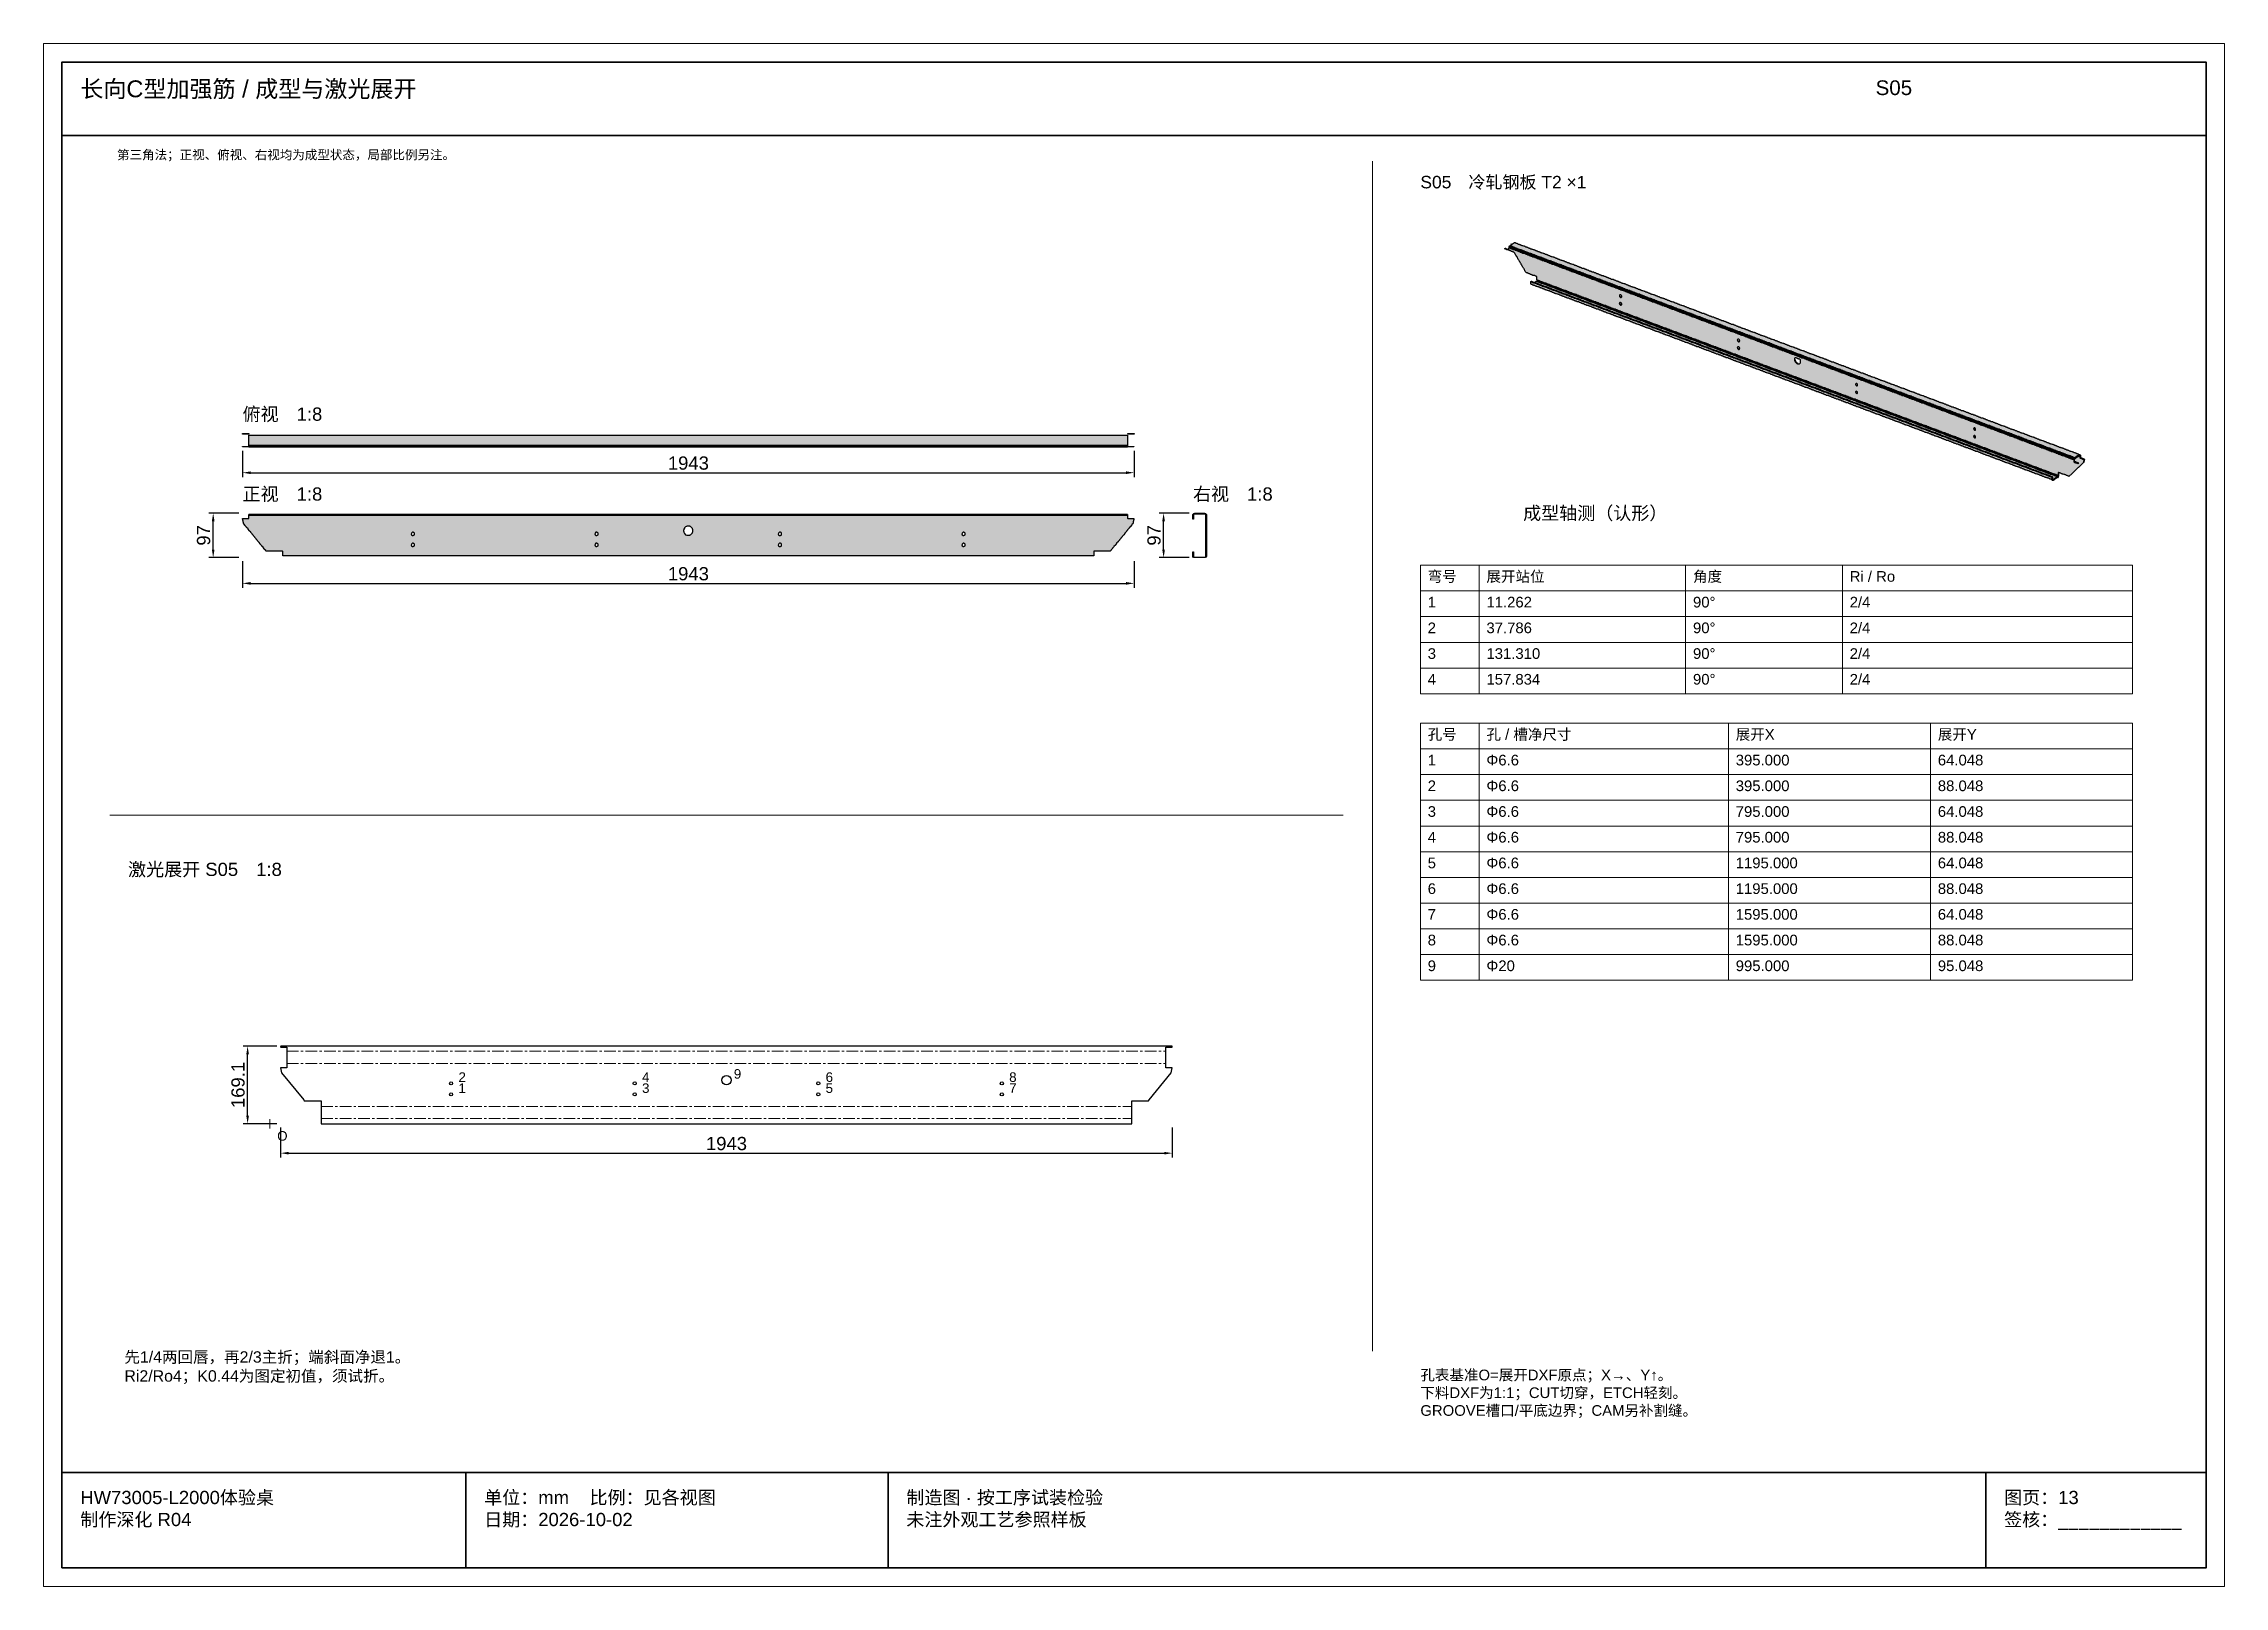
# Paper-space layout 'S05' of a CAD drawing. Header units: millimetres. Extents: x 0 to 594, y 0 to 420.
# The model-space entities are those that its viewports show. They can reach past a viewport. Long polylines and large blocks are cut down to what shows.
import ezdxf

# ---------------------------------------------------------------- set-up
doc = ezdxf.new("R2010")
doc.units = ezdxf.units.MM
doc.linetypes.add('CENTER', pattern=[5.08, 3.175, -0.635, 0.635, -0.635])
for name, color, linetype, lineweight in [('CENTER', 8, 'CENTER', 13), ('DIM', 7, 'Continuous', 13), ('FRAME', 7, 'Continuous', 35), ('HATCH', 8, 'Continuous', 9), ('NOTE', 7, 'Continuous', 18), ('OUTLINE', 7, 'Continuous', 25)]:
    doc.layers.add(name, color=color, linetype=linetype, lineweight=lineweight)
doc.styles.add('CN', font='Arial Unicode.ttf')
doc.dimstyles.new('V8', dxfattribs={"dimtxt": 3.6, "dimasz": 2.2, "dimexe": 1.2, "dimexo": 1, "dimgap": 0.8, "dimtad": 1, "dimlfac": 8, "dimdsep": 46, "dimtxsty": 'CN', "dimcen": 2.5, "dimclrd": 7, "dimclre": 7, "dimclrt": 7, "dimazin": 3, "dimtfac": 1, "dimtmove": 0, "dimatfit": 3})

psp = doc.layouts.new('S05')

msp = doc.modelspace()

# ---------------------------------------------------------------- texts
at = {"layer": 'NOTE', "attachment_point": 1, "style": 'CN'}
for s, insert, char_height, width in [('长向C型加强筋 / 成型与激光展开', (144010, 410), 4.6, 484), ('S05', (144499, 410), 4, 90), ('第三角法；正视、俯视、右视均为成型状态，局部比例另注。', (144020, 391), 2.5, 360), ('S05\u3000冷轧钢板 T2 ×1', (144375, 384), 3.4, 200), ('俯视\u30001:8', (144054.1875, 320.9375), 3.6, 180), ('正视\u30001:8', (144054.1875, 299.1875), 3.6, 180), ('右视\u30001:8', (144313.0625, 299.1875), 3.6, 180), ('成型轴测（认形）', (144403, 294), 3.6, 180), ('弯号', (144377, 276.4), 2.9, 12), ('展开站位', (144393, 276.4), 2.9, 52.26), ('角度', (144449.26, 276.4), 2.9, 38.68), ('Ri / Ro', (144491.94, 276.4), 2.9, 75.06), ('1', (144377, 269.4), 2.9, 12), ('11.262', (144393, 269.4), 2.9, 52.26), ('90°', (144449.26, 269.4), 2.9, 38.68), ('2/4', (144491.94, 269.4), 2.9, 75.06), ('2', (144377, 262.4), 2.9, 12), ('37.786', (144393, 262.4), 2.9, 52.26), ('90°', (144449.26, 262.4), 2.9, 38.68), ('2/4', (144491.94, 262.4), 2.9, 75.06), ('3', (144377, 255.4), 2.9, 12), ('131.310', (144393, 255.4), 2.9, 52.26), ('90°', (144449.26, 255.4), 2.9, 38.68), ('2/4', (144491.94, 255.4), 2.9, 75.06), ('4', (144377, 248.4), 2.9, 12), ('157.834', (144393, 248.4), 2.9, 52.26), ('90°', (144449.26, 248.4), 2.9, 38.68), ('2/4', (144491.94, 248.4), 2.9, 75.06), ('孔号', (144377, 233.4), 2.9, 12), ('孔 / 槽净尺寸', (144393, 233.4), 2.9, 63.9), ('展开X', (144460.9, 233.4), 2.9, 51.05), ('展开Y', (144515.95, 233.4), 2.9, 51.05), ('1', (144377, 226.4), 2.9, 12), ('Φ6.6', (144393, 226.4), 2.9, 63.9), ('395.000', (144460.9, 226.4), 2.9, 51.05), ('64.048', (144515.95, 226.4), 2.9, 51.05), ('2', (144377, 219.4), 2.9, 12), ('Φ6.6', (144393, 219.4), 2.9, 63.9), ('395.000', (144460.9, 219.4), 2.9, 51.05), ('88.048', (144515.95, 219.4), 2.9, 51.05), ('3', (144377, 212.4), 2.9, 12), ('Φ6.6', (144393, 212.4), 2.9, 63.9), ('795.000', (144460.9, 212.4), 2.9, 51.05), ('64.048', (144515.95, 212.4), 2.9, 51.05), ('4', (144377, 205.4), 2.9, 12), ('Φ6.6', (144393, 205.4), 2.9, 63.9), ('795.000', (144460.9, 205.4), 2.9, 51.05), ('88.048', (144515.95, 205.4), 2.9, 51.05), ('激光展开 S05\u30001:8', (144023, 197), 3.6, 180), ('5', (144377, 198.4), 2.9, 12), ('Φ6.6', (144393, 198.4), 2.9, 63.9), ('1195.000', (144460.9, 198.4), 2.9, 51.05), ('64.048', (144515.95, 198.4), 2.9, 51.05), ('6', (144377, 191.4), 2.9, 12), ('Φ6.6', (144393, 191.4), 2.9, 63.9), ('1195.000', (144460.9, 191.4), 2.9, 51.05), ('88.048', (144515.95, 191.4), 2.9, 51.05), ('7', (144377, 184.4), 2.9, 12), ('Φ6.6', (144393, 184.4), 2.9, 63.9), ('1595.000', (144460.9, 184.4), 2.9, 51.05), ('64.048', (144515.95, 184.4), 2.9, 51.05), ('8', (144377, 177.4), 2.9, 12), ('Φ6.6', (144393, 177.4), 2.9, 63.9), ('1595.000', (144460.9, 177.4), 2.9, 51.05), ('88.048', (144515.95, 177.4), 2.9, 51.05), ('9', (144377, 170.4), 2.9, 12), ('Φ20', (144393, 170.4), 2.9, 63.9), ('995.000', (144460.9, 170.4), 2.9, 51.05), ('95.048', (144515.95, 170.4), 2.9, 51.05), ('2', (144113, 139.9375), 2.6, 18), ('1', (144113, 136.9375), 2.6, 18), ('4', (144163, 139.9375), 2.6, 18), ('3', (144163, 136.9375), 2.6, 18), ('9', (144188, 140.8125), 2.6, 18), ('5', (144213, 136.9375), 2.6, 18), ('6', (144213, 139.9375), 2.6, 18), ('8', (144263, 139.9375), 2.6, 18), ('7', (144263, 136.9375), 2.6, 18), ('O', (144063.625, 123.93153), 2.6, 10), ('先1/4两回唇，再2/3主折；端斜面净退1。\\PRi2/Ro4；K0.44为图定初值，须试折。', (144022, 64), 3.1, 330), ('孔表基准O=展开DXF原点；X→、Y↑。\\P下料DXF为1:1；CUT切穿，ETCH轻刻。\\PGROOVE槽口/平底边界；CAM另补割缝。', (144375, 59), 2.9, 202), ('HW73005-L2000体验桌\\P制作深化 R04', (144010, 26), 3.6, 100), ('单位：mm    比例：见各视图\\P日期：2026-10-02', (144120, 26), 3.6, 105), ('制造图 · 按工序试装检验\\P未注外观工艺参照样板', (144235, 26), 3.6, 289), ('图页：13\\P签核：____________', (144534, 26), 3.6, 55)]:
    msp.add_mtext(s, dxfattribs=dict(at, insert=insert, char_height=char_height, width=width))

# ---------------------------------------------------------------- dimensions: what is measured, and where the dimension line sits
at = {"layer": 'DIM'}
for base, p1, p2 in [((144054.1875, 303.1875), (144054.1875, 310.1875), (144297.0625, 310.1875)), ((144054.1875, 273.0625), (144054.1875, 280.0625), (144297.0625, 280.0625)), ((144064.5625, 117.93153), (144064.5625, 125.93153), (144307.4375, 125.93153))]:
    msp.add_linear_dim(base=base, p1=p1, p2=p2, dimstyle='V8', dxfattribs=at).render()
for base, p1, p2 in [((144046.1875, 280.0625), (144054.1875, 280.0625), (144054.1875, 292.1875)), ((144305.0625, 280.0625), (144313.0625, 280.0625), (144313.0625, 292.1875)), ((144055.5625, 125.93153), (144064.5625, 125.93153), (144064.5625, 147.06847))]:
    msp.add_linear_dim(base=base, p1=p1, p2=p2, angle=90, dimstyle='V8', dxfattribs=at).render()

# ---------------------------------------------------------------- hatches: boundary and pattern name
at = {"layer": 'HATCH', "true_color": 0x5b747e}
h = msp.add_hatch(color=147, dxfattribs=at)
h.paths.add_polyline_path([(144555.66667, 306), (144554.25, 304.58333), (144554.16667, 304.58333), (144552.58333, 303), (144552.5, 303), (144551.66667, 302.16667), (144551.41667, 302.33333), (144551.25, 302.33333), (144551.16667, 302.41667), (144551, 302.41667), (144550.75, 302.58333), (144550.58333, 302.58333), (144550.5, 302.66667), (144550.33333, 302.66667), (144550.08333, 302.83333), (144549.91667, 302.83333), (144549.83333, 302.91667), (144549.66667, 302.91667), (144549.41667, 303.08333), (144549.25, 303.08333), (144549.16667, 303.16667), (144549, 303.16667), (144548.91667, 303.25), (144548.83333, 303.25), (144548.75, 303.16667), (144548.75, 302.41667), (144548.58333, 302.41667), (144548.5, 302.5), (144548.33333, 302.5), (144548.08333, 302.66667), (144547.91667, 302.66667), (144547.83333, 302.75), (144547.66667, 302.75), (144547.41667, 302.91667), (144547.25, 302.91667), (144547.16667, 303), (144547, 303), (144546.75, 303.16667), (144546.58333, 303.16667), (144546.5, 303.25), (144546.33333, 303.25), (144546.08333, 303.41667), (144545.91667, 303.41667), (144545.83333, 303.5), (144545.66667, 303.5), (144545.41667, 303.66667), (144545.25, 303.66667), (144545.16667, 303.75), (144545, 303.75), (144544.75, 303.91667), (144544.58333, 303.91667), (144544.5, 304), (144544.33333, 304), (144544.08333, 304.16667), (144543.91667, 304.16667), (144543.83333, 304.25), (144543.66667, 304.25), (144543.41667, 304.41667), (144543.25, 304.41667), (144543.16667, 304.5), (144543, 304.5), (144542.75, 304.66667), (144542.58333, 304.66667), (144542.5, 304.75), (144542.33333, 304.75), (144542.08333, 304.91667), (144541.91667, 304.91667), (144541.83333, 305), (144541.66667, 305), (144541.41667, 305.16667), (144541.25, 305.16667), (144541.16667, 305.25), (144541, 305.25), (144540.75, 305.41667), (144540.58333, 305.41667), (144540.5, 305.5), (144540.33333, 305.5), (144540.08333, 305.66667), (144539.91667, 305.66667), (144539.83333, 305.75), (144539.66667, 305.75), (144539.41667, 305.91667), (144539.25, 305.91667), (144539.16667, 306), (144539, 306), (144538.75, 306.16667), (144538.58333, 306.16667), (144538.5, 306.25), (144538.33333, 306.25), (144538.08333, 306.41667), (144537.91667, 306.41667), (144537.83333, 306.5), (144537.66667, 306.5), (144537.41667, 306.66667), (144537.25, 306.66667), (144537.16667, 306.75), (144537, 306.75), (144536.75, 306.91667), (144536.58333, 306.91667), (144536.5, 307), (144536.33333, 307), (144536.08333, 307.16667), (144535.91667, 307.16667), (144535.83333, 307.25), (144535.66667, 307.25), (144535.41667, 307.41667), (144535.25, 307.41667), (144535.16667, 307.5), (144535, 307.5), (144534.75, 307.66667), (144534.58333, 307.66667), (144534.5, 307.75), (144534.33333, 307.75), (144534.08333, 307.91667), (144533.91667, 307.91667), (144533.83333, 308), (144533.66667, 308), (144533.41667, 308.16667), (144533.25, 308.16667), (144533.16667, 308.25), (144533, 308.25), (144532.75, 308.41667), (144532.58333, 308.41667), (144532.5, 308.5), (144532.33333, 308.5), (144532.08333, 308.66667), (144531.91667, 308.66667), (144531.83333, 308.75), (144531.66667, 308.75), (144531.41667, 308.91667), (144531.25, 308.91667), (144531.16667, 309), (144531, 309), (144530.75, 309.16667), (144530.58333, 309.16667), (144530.5, 309.25), (144530.33333, 309.25), (144530.08333, 309.41667), (144529.91667, 309.41667), (144529.83333, 309.5), (144529.66667, 309.5), (144529.41667, 309.66667), (144529.25, 309.66667), (144529.16667, 309.75), (144529, 309.75), (144528.75, 309.91667), (144528.58333, 309.91667), (144528.5, 310), (144528.33333, 310), (144528.08333, 310.16667), (144527.91667, 310.16667), (144527.83333, 310.25), (144527.66667, 310.25), (144527.41667, 310.41667), (144527.25, 310.41667), (144527.16667, 310.5), (144527, 310.5), (144526.75, 310.66667), (144526.58333, 310.66667), (144526.5, 310.75), (144526.33333, 310.75), (144526.08333, 310.91667), (144525.91667, 310.91667), (144525.83333, 311), (144525.66667, 311), (144525.41667, 311.16667), (144525.25, 311.16667), (144525.16667, 311.25), (144525, 311.25), (144524.75, 311.41667), (144524.58333, 311.41667), (144524.5, 311.5), (144524.33333, 311.5), (144524.08333, 311.66667), (144523.91667, 311.66667), (144523.83333, 311.75), (144523.66667, 311.75), (144523.41667, 311.91667), (144523.25, 311.91667), (144523.16667, 312), (144523, 312), (144522.75, 312.16667), (144522.58333, 312.16667), (144522.5, 312.25), (144522.33333, 312.25), (144522.08333, 312.41667), (144521.91667, 312.41667), (144521.83333, 312.5), (144521.66667, 312.5), (144521.41667, 312.66667), (144521.25, 312.66667), (144521.16667, 312.75), (144521, 312.75), (144520.75, 312.91667), (144520.58333, 312.91667), (144520.5, 313), (144520.33333, 313), (144520.08333, 313.16667), (144519.91667, 313.16667), (144519.83333, 313.25), (144519.66667, 313.25), (144519.41667, 313.41667), (144519.25, 313.41667), (144519.16667, 313.5), (144519, 313.5), (144518.75, 313.66667), (144518.58333, 313.66667), (144518.5, 313.75), (144518.33333, 313.75), (144518.08333, 313.91667), (144517.91667, 313.91667), (144517.83333, 314), (144517.66667, 314), (144517.41667, 314.16667), (144517.25, 314.16667), (144517.16667, 314.25), (144517, 314.25), (144516.75, 314.41667), (144516.58333, 314.41667), (144516.5, 314.5), (144516.33333, 314.5), (144516.08333, 314.66667), (144515.91667, 314.66667), (144515.83333, 314.75), (144515.66667, 314.75), (144515.41667, 314.91667), (144515.25, 314.91667), (144515.16667, 315), (144515, 315), (144514.75, 315.16667), (144514.58333, 315.16667), (144514.5, 315.25), (144514.33333, 315.25), (144514.08333, 315.41667), (144513.91667, 315.41667), (144513.83333, 315.5), (144513.66667, 315.5), (144513.41667, 315.66667), (144513.25, 315.66667), (144513.16667, 315.75), (144513, 315.75), (144512.75, 315.91667), (144512.58333, 315.91667), (144512.5, 316), (144512.33333, 316), (144512.08333, 316.16667), (144511.91667, 316.16667), (144511.83333, 316.25), (144511.66667, 316.25), (144511.41667, 316.41667), (144511.25, 316.41667), (144511.16667, 316.5), (144511, 316.5), (144510.75, 316.66667), (144510.58333, 316.66667), (144510.5, 316.75), (144510.33333, 316.75), (144510.08333, 316.91667), (144509.91667, 316.91667), (144509.83333, 317), (144509.66667, 317), (144509.41667, 317.16667), (144509.25, 317.16667), (144509.16667, 317.25), (144509, 317.25), (144508.75, 317.41667), (144508.58333, 317.41667), (144508.5, 317.5), (144508.33333, 317.5), (144508.08333, 317.66667), (144507.91667, 317.66667), (144507.83333, 317.75), (144507.66667, 317.75), (144507.41667, 317.91667), (144507.25, 317.91667), (144507.16667, 318), (144507, 318), (144506.75, 318.16667), (144506.58333, 318.16667), (144506.5, 318.25), (144506.33333, 318.25), (144506.08333, 318.41667), (144505.91667, 318.41667), (144505.83333, 318.5), (144505.66667, 318.5), (144505.41667, 318.66667), (144505.25, 318.66667), (144505.16667, 318.75), (144505, 318.75), (144504.75, 318.91667), (144504.58333, 318.91667), (144504.5, 319), (144504.33333, 319), (144504.08333, 319.16667), (144503.91667, 319.16667), (144503.83333, 319.25), (144503.66667, 319.25), (144503.41667, 319.41667), (144503.25, 319.41667), (144503.16667, 319.5), (144503, 319.5), (144502.75, 319.66667), (144502.58333, 319.66667), (144502.5, 319.75), (144502.33333, 319.75), (144502.08333, 319.91667), (144501.91667, 319.91667), (144501.83333, 320), (144501.66667, 320), (144501.41667, 320.16667), (144501.25, 320.16667), (144501.16667, 320.25), (144501, 320.25), (144500.75, 320.41667), (144500.58333, 320.41667), (144500.5, 320.5), (144500.33333, 320.5), (144500.08333, 320.66667), (144499.91667, 320.66667), (144499.83333, 320.75), (144499.66667, 320.75), (144499.41667, 320.91667), (144499.25, 320.91667), (144499.16667, 321), (144499, 321), (144498.75, 321.16667), (144498.58333, 321.16667), (144498.5, 321.25), (144498.33333, 321.25), (144498.08333, 321.41667), (144497.91667, 321.41667), (144497.83333, 321.5), (144497.66667, 321.5), (144497.41667, 321.66667), (144497.25, 321.66667), (144497.16667, 321.75), (144497, 321.75), (144496.75, 321.91667), (144496.58333, 321.91667), (144496.5, 322), (144496.33333, 322), (144496.08333, 322.16667), (144495.91667, 322.16667), (144495.83333, 322.25), (144495.66667, 322.25), (144495.41667, 322.41667), (144495.25, 322.41667), (144495.16667, 322.5), (144495, 322.5), (144494.75, 322.66667), (144494.58333, 322.66667), (144494.5, 322.75), (144494.33333, 322.75), (144494.08333, 322.91667), (144493.91667, 322.91667), (144493.83333, 323), (144493.66667, 323), (144493.41667, 323.16667), (144493.25, 323.16667), (144493.16667, 323.25), (144493, 323.25), (144492.75, 323.41667), (144492.58333, 323.41667), (144492.5, 323.5), (144492.33333, 323.5), (144492.08333, 323.66667), (144491.91667, 323.66667), (144491.83333, 323.75), (144491.66667, 323.75), (144491.41667, 323.91667), (144491.25, 323.91667), (144491.16667, 324), (144491, 324), (144490.75, 324.16667), (144490.58333, 324.16667), (144490.5, 324.25), (144490.33333, 324.25), (144490.08333, 324.41667), (144489.91667, 324.41667), (144489.83333, 324.5), (144489.66667, 324.5), (144489.41667, 324.66667), (144489.25, 324.66667), (144489.16667, 324.75), (144489, 324.75), (144488.75, 324.91667), (144488.58333, 324.91667), (144488.5, 325), (144488.33333, 325), (144488.08333, 325.16667), (144487.91667, 325.16667), (144487.83333, 325.25), (144487.66667, 325.25), (144487.41667, 325.41667), (144487.25, 325.41667), (144487.16667, 325.5), (144487, 325.5), (144486.75, 325.66667), (144486.58333, 325.66667), (144486.5, 325.75), (144486.33333, 325.75), (144486.08333, 325.91667), (144485.91667, 325.91667), (144485.83333, 326), (144485.66667, 326), (144485.41667, 326.16667), (144485.25, 326.16667), (144485.16667, 326.25), (144485, 326.25), (144484.75, 326.41667), (144484.58333, 326.41667), (144484.5, 326.5), (144484.33333, 326.5), (144484.08333, 326.66667), (144483.91667, 326.66667), (144483.83333, 326.75), (144483.66667, 326.75), (144483.41667, 326.91667), (144483.25, 326.91667), (144483.16667, 327), (144483, 327), (144482.75, 327.16667), (144482.58333, 327.16667), (144482.5, 327.25), (144482.33333, 327.25), (144482.08333, 327.41667), (144481.91667, 327.41667), (144481.83333, 327.5), (144481.66667, 327.5), (144481.41667, 327.66667), (144481.25, 327.66667), (144481.16667, 327.75), (144481, 327.75), (144480.75, 327.91667), (144480.58333, 327.91667), (144480.5, 328), (144480.33333, 328), (144480.08333, 328.16667), (144479.91667, 328.16667), (144479.83333, 328.25), (144479.66667, 328.25), (144479.41667, 328.41667), (144479.25, 328.41667), (144479.16667, 328.5), (144479, 328.5), (144478.75, 328.66667), (144478.58333, 328.66667), (144478.5, 328.75), (144478.33333, 328.75), (144478.08333, 328.91667), (144477.91667, 328.91667), (144477.83333, 329), (144477.66667, 329), (144477.41667, 329.16667), (144477.25, 329.16667), (144477.16667, 329.25), (144477, 329.25), (144476.75, 329.41667), (144476.58333, 329.41667), (144476.5, 329.5), (144476.33333, 329.5), (144476.08333, 329.66667), (144475.91667, 329.66667), (144475.83333, 329.75), (144475.66667, 329.75), (144475.41667, 329.91667), (144475.25, 329.91667), (144475.16667, 330), (144475, 330), (144474.75, 330.16667), (144474.58333, 330.16667), (144474.5, 330.25), (144474.33333, 330.25), (144474.08333, 330.41667), (144473.91667, 330.41667), (144473.83333, 330.5), (144473.66667, 330.5), (144473.41667, 330.66667), (144473.25, 330.66667), (144473.16667, 330.75), (144473, 330.75), (144472.75, 330.91667), (144472.58333, 330.91667), (144472.5, 331), (144472.33333, 331), (144472.08333, 331.16667), (144471.91667, 331.16667), (144471.83333, 331.25), (144471.66667, 331.25), (144471.41667, 331.41667), (144471.25, 331.41667), (144471.16667, 331.5), (144471, 331.5), (144470.75, 331.66667), (144470.58333, 331.66667), (144470.5, 331.75), (144470.33333, 331.75), (144470.08333, 331.91667), (144469.91667, 331.91667), (144469.83333, 332), (144469.66667, 332), (144469.41667, 332.16667), (144469.25, 332.16667), (144469.16667, 332.25), (144469, 332.25), (144468.75, 332.41667), (144468.58333, 332.41667), (144468.5, 332.5), (144468.33333, 332.5), (144468.08333, 332.66667), (144467.91667, 332.66667), (144467.83333, 332.75), (144467.66667, 332.75), (144467.41667, 332.91667), (144467.25, 332.91667), (144467.16667, 333), (144467, 333), (144466.75, 333.16667), (144466.58333, 333.16667), (144466.5, 333.25), (144466.33333, 333.25), (144466.08333, 333.41667), (144465.91667, 333.41667), (144465.83333, 333.5), (144465.66667, 333.5), (144465.41667, 333.66667), (144465.25, 333.66667), (144465.16667, 333.75), (144465, 333.75), (144464.75, 333.91667), (144464.58333, 333.91667), (144464.5, 334), (144464.33333, 334), (144464.08333, 334.16667), (144463.91667, 334.16667), (144463.83333, 334.25), (144463.66667, 334.25), (144463.41667, 334.41667), (144463.25, 334.41667), (144463.16667, 334.5), (144463, 334.5), (144462.75, 334.66667), (144462.58333, 334.66667), (144462.5, 334.75), (144462.33333, 334.75), (144462.08333, 334.91667), (144461.91667, 334.91667), (144461.83333, 335), (144461.66667, 335), (144461.41667, 335.16667), (144461.25, 335.16667), (144461.16667, 335.25), (144461, 335.25), (144460.75, 335.41667), (144460.58333, 335.41667), (144460.5, 335.5), (144460.33333, 335.5), (144460.08333, 335.66667), (144459.91667, 335.66667), (144459.83333, 335.75), (144459.66667, 335.75), (144459.41667, 335.91667), (144459.25, 335.91667), (144459.16667, 336), (144459, 336), (144458.75, 336.16667), (144458.58333, 336.16667), (144458.5, 336.25), (144458.33333, 336.25), (144458.08333, 336.41667), (144457.91667, 336.41667), (144457.83333, 336.5), (144457.66667, 336.5), (144457.41667, 336.66667), (144457.25, 336.66667), (144457.16667, 336.75), (144457, 336.75), (144456.75, 336.91667), (144456.58333, 336.91667), (144456.5, 337), (144456.33333, 337), (144456.08333, 337.16667), (144455.91667, 337.16667), (144455.83333, 337.25), (144455.66667, 337.25), (144455.41667, 337.41667), (144455.25, 337.41667), (144455.16667, 337.5), (144455, 337.5), (144454.75, 337.66667), (144454.58333, 337.66667), (144454.5, 337.75), (144454.33333, 337.75), (144454.08333, 337.91667), (144453.91667, 337.91667), (144453.83333, 338), (144453.66667, 338), (144453.41667, 338.16667), (144453.25, 338.16667), (144453.16667, 338.25), (144453, 338.25), (144452.75, 338.41667), (144452.58333, 338.41667), (144452.5, 338.5), (144452.33333, 338.5), (144452.08333, 338.66667), (144451.91667, 338.66667), (144451.83333, 338.75), (144451.66667, 338.75), (144451.41667, 338.91667), (144451.25, 338.91667), (144451.16667, 339), (144451, 339), (144450.75, 339.16667), (144450.58333, 339.16667), (144450.5, 339.25), (144450.33333, 339.25), (144450.08333, 339.41667), (144449.91667, 339.41667), (144449.83333, 339.5), (144449.66667, 339.5), (144449.41667, 339.66667), (144449.25, 339.66667), (144449.16667, 339.75), (144449, 339.75), (144448.75, 339.91667), (144448.58333, 339.91667), (144448.5, 340), (144448.33333, 340), (144448.08333, 340.16667), (144447.91667, 340.16667), (144447.83333, 340.25), (144447.66667, 340.25), (144447.41667, 340.41667), (144447.25, 340.41667), (144447.16667, 340.5), (144447, 340.5), (144446.75, 340.66667), (144446.58333, 340.66667), (144446.5, 340.75), (144446.33333, 340.75), (144446.08333, 340.91667), (144445.91667, 340.91667), (144445.83333, 341), (144445.66667, 341), (144445.41667, 341.16667), (144445.25, 341.16667), (144445.16667, 341.25), (144445, 341.25), (144444.75, 341.41667), (144444.58333, 341.41667), (144444.5, 341.5), (144444.33333, 341.5), (144444.08333, 341.66667), (144443.91667, 341.66667), (144443.83333, 341.75), (144443.66667, 341.75), (144443.41667, 341.91667), (144443.25, 341.91667), (144443.16667, 342), (144443, 342), (144442.75, 342.16667), (144442.58333, 342.16667), (144442.5, 342.25), (144442.33333, 342.25), (144442.08333, 342.41667), (144441.91667, 342.41667), (144441.83333, 342.5), (144441.66667, 342.5), (144441.41667, 342.66667), (144441.25, 342.66667), (144441.16667, 342.75), (144441, 342.75), (144440.75, 342.91667), (144440.58333, 342.91667), (144440.5, 343), (144440.33333, 343), (144440.08333, 343.16667), (144439.91667, 343.16667), (144439.83333, 343.25), (144439.66667, 343.25), (144439.41667, 343.41667), (144439.25, 343.41667), (144439.16667, 343.5), (144439, 343.5), (144438.75, 343.66667), (144438.58333, 343.66667), (144438.5, 343.75), (144438.33333, 343.75), (144438.08333, 343.91667), (144437.91667, 343.91667), (144437.83333, 344), (144437.66667, 344), (144437.41667, 344.16667), (144437.25, 344.16667), (144437.16667, 344.25), (144437, 344.25), (144436.75, 344.41667), (144436.58333, 344.41667), (144436.5, 344.5), (144436.33333, 344.5), (144436.08333, 344.66667), (144435.91667, 344.66667), (144435.83333, 344.75), (144435.66667, 344.75), (144435.41667, 344.91667), (144435.25, 344.91667), (144435.16667, 345), (144435, 345), (144434.75, 345.16667), (144434.58333, 345.16667), (144434.5, 345.25), (144434.33333, 345.25), (144434.08333, 345.41667), (144433.91667, 345.41667), (144433.83333, 345.5), (144433.66667, 345.5), (144433.41667, 345.66667), (144433.25, 345.66667), (144433.16667, 345.75), (144433, 345.75), (144432.75, 345.91667), (144432.58333, 345.91667), (144432.5, 346), (144432.33333, 346), (144432.08333, 346.16667), (144431.91667, 346.16667), (144431.83333, 346.25), (144431.66667, 346.25), (144431.41667, 346.41667), (144431.25, 346.41667), (144431.16667, 346.5), (144431, 346.5), (144430.75, 346.66667), (144430.58333, 346.66667), (144430.5, 346.75), (144430.33333, 346.75), (144430.08333, 346.91667), (144429.91667, 346.91667), (144429.83333, 347), (144429.66667, 347), (144429.41667, 347.16667), (144429.25, 347.16667), (144429.16667, 347.25), (144429, 347.25), (144428.75, 347.41667), (144428.58333, 347.41667), (144428.5, 347.5), (144428.33333, 347.5), (144428.08333, 347.66667), (144427.91667, 347.66667), (144427.83333, 347.75), (144427.66667, 347.75), (144427.41667, 347.91667), (144427.25, 347.91667), (144427.16667, 348), (144427, 348), (144426.75, 348.16667), (144426.58333, 348.16667), (144426.5, 348.25), (144426.33333, 348.25), (144426.08333, 348.41667), (144425.91667, 348.41667), (144425.83333, 348.5), (144425.66667, 348.5), (144425.41667, 348.66667), (144425.25, 348.66667), (144425.16667, 348.75), (144425, 348.75), (144424.75, 348.91667), (144424.58333, 348.91667), (144424.5, 349), (144424.33333, 349), (144424.08333, 349.16667), (144423.91667, 349.16667), (144423.83333, 349.25), (144423.66667, 349.25), (144423.41667, 349.41667), (144423.25, 349.41667), (144423.16667, 349.5), (144423, 349.5), (144422.75, 349.66667), (144422.58333, 349.66667), (144422.5, 349.75), (144422.33333, 349.75), (144422.08333, 349.91667), (144421.91667, 349.91667), (144421.83333, 350), (144421.66667, 350), (144421.41667, 350.16667), (144421.25, 350.16667), (144421.16667, 350.25), (144421, 350.25), (144420.75, 350.41667), (144420.58333, 350.41667), (144420.5, 350.5), (144420.33333, 350.5), (144420.08333, 350.66667), (144419.91667, 350.66667), (144419.83333, 350.75), (144419.66667, 350.75), (144419.41667, 350.91667), (144419.25, 350.91667), (144419.16667, 351), (144419, 351), (144418.75, 351.16667), (144418.58333, 351.16667), (144418.5, 351.25), (144418.33333, 351.25), (144418.08333, 351.41667), (144417.91667, 351.41667), (144417.83333, 351.5), (144417.66667, 351.5), (144417.41667, 351.66667), (144417.25, 351.66667), (144417.16667, 351.75), (144417, 351.75), (144416.75, 351.91667), (144416.58333, 351.91667), (144416.5, 352), (144416.33333, 352), (144416.08333, 352.16667), (144415.91667, 352.16667), (144415.83333, 352.25), (144415.66667, 352.25), (144415.41667, 352.41667), (144415.25, 352.41667), (144415.16667, 352.5), (144415, 352.5), (144414.75, 352.66667), (144414.58333, 352.66667), (144414.5, 352.75), (144414.33333, 352.75), (144414.08333, 352.91667), (144413.91667, 352.91667), (144413.83333, 353), (144413.66667, 353), (144413.41667, 353.16667), (144413.25, 353.16667), (144413.16667, 353.25), (144413, 353.25), (144412.75, 353.41667), (144412.58333, 353.41667), (144412.5, 353.5), (144412.33333, 353.5), (144412.08333, 353.66667), (144411.91667, 353.66667), (144411.83333, 353.75), (144411.66667, 353.75), (144411.41667, 353.91667), (144411.25, 353.91667), (144411.16667, 354), (144411, 354), (144410.75, 354.16667), (144410.58333, 354.16667), (144410.5, 354.25), (144410.33333, 354.25), (144410.08333, 354.41667), (144409.91667, 354.41667), (144409.83333, 354.5), (144409.66667, 354.5), (144409.41667, 354.66667), (144409.25, 354.66667), (144409.16667, 354.75), (144409, 354.75), (144408.75, 354.91667), (144408.58333, 354.91667), (144408.5, 355), (144408.33333, 355), (144408.08333, 355.16667), (144407.91667, 355.16667), (144407.83333, 355.25), (144407.66667, 355.25), (144407.41667, 355.41667), (144407.25, 355.41667), (144407.16667, 355.5), (144407, 355.5), (144406.75, 355.66667), (144406.75, 356.5), (144406.66667, 356.58333), (144406.58333, 356.58333), (144406.5, 356.66667), (144406.33333, 356.66667), (144406.08333, 356.83333), (144405.91667, 356.83333), (144405.83333, 356.91667), (144405.66667, 356.91667), (144405.41667, 357.08333), (144405.25, 357.08333), (144405.16667, 357.16667), (144405, 357.16667), (144404.75, 357.33333), (144404.58333, 357.33333), (144404.5, 357.41667), (144404.33333, 357.41667), (144404.08333, 357.58333), (144403.91667, 357.58333), (144403.66667, 357.83333), (144403.66667, 357.91667), (144403.58333, 358), (144403.5, 358.25), (144403.33333, 358.41667), (144403.25, 358.66667), (144403.08333, 358.83333), (144403, 359.08333), (144402.83333, 359.25), (144402.83333, 359.33333), (144402.75, 359.41667), (144402.66667, 359.66667), (144402.5, 359.83333), (144402.41667, 360.08333), (144402.25, 360.25), (144402.16667, 360.5), (144402, 360.66667), (144402, 360.75), (144401.91667, 360.83333), (144401.83333, 361.08333), (144401.66667, 361.25), (144401.58333, 361.5), (144401.41667, 361.66667), (144401.33333, 361.91667), (144401.16667, 362.08333), (144401.08333, 362.33333), (144400.91667, 362.5), (144400.91667, 362.58333), (144400.83333, 362.66667), (144400.75, 362.91667), (144400.41667, 363.25), (144400.33333, 363.25), (144400.25, 363.33333), (144400.08333, 363.33333), (144400, 363.41667), (144399.83333, 363.41667), (144399.58333, 363.58333), (144399.41667, 363.58333), (144399.33333, 363.66667), (144399.16667, 363.66667), (144398.91667, 363.83333), (144398.75, 363.83333), (144398.66667, 363.91667), (144398.5, 363.91667), (144398.25, 364.08333), (144398.08333, 364.08333), (144398, 364.16667), (144398, 364.25), (144398.08333, 364.16667), (144398.25, 364.16667), (144398.5, 364), (144398.66667, 364), (144398.75, 363.91667), (144398.91667, 363.91667), (144399, 363.83333), (144399.08333, 363.91667), (144399.08333, 364.5), (144399.16667, 364.41667), (144399.33333, 364.41667), (144399.58333, 364.25), (144399.75, 364.25), (144399.83333, 364.16667), (144400, 364.16667), (144400.25, 364), (144400.41667, 364), (144400.5, 363.91667), (144400.66667, 363.91667), (144400.91667, 363.75), (144401.08333, 363.75), (144401.16667, 363.66667), (144401.33333, 363.66667), (144401.58333, 363.5), (144401.75, 363.5), (144401.83333, 363.41667), (144402, 363.41667), (144402.25, 363.25), (144402.41667, 363.25), (144402.5, 363.16667), (144402.66667, 363.16667), (144402.91667, 363), (144403.08333, 363), (144403.16667, 362.91667), (144403.33333, 362.91667), (144403.58333, 362.75), (144403.75, 362.75), (144403.83333, 362.66667), (144404, 362.66667), (144404.25, 362.5), (144404.41667, 362.5), (144404.5, 362.41667), (144404.66667, 362.41667), (144404.91667, 362.25), (144405.08333, 362.25), (144405.16667, 362.16667), (144405.33333, 362.16667), (144405.58333, 362), (144405.75, 362), (144405.83333, 361.91667), (144406, 361.91667), (144406.25, 361.75), (144406.41667, 361.75), (144406.5, 361.66667), (144406.66667, 361.66667), (144406.91667, 361.5), (144407.08333, 361.5), (144407.16667, 361.41667), (144407.33333, 361.41667), (144407.58333, 361.25), (144407.75, 361.25), (144407.83333, 361.16667), (144408, 361.16667), (144408.25, 361), (144408.41667, 361), (144408.5, 360.91667), (144408.66667, 360.91667), (144408.91667, 360.75), (144409.08333, 360.75), (144409.16667, 360.66667), (144409.33333, 360.66667), (144409.58333, 360.5), (144409.75, 360.5), (144409.83333, 360.41667), (144410, 360.41667), (144410.25, 360.25), (144410.41667, 360.25), (144410.5, 360.16667), (144410.66667, 360.16667), (144410.91667, 360), (144411.08333, 360), (144411.16667, 359.91667), (144411.33333, 359.91667), (144411.58333, 359.75), (144411.75, 359.75), (144411.83333, 359.66667), (144412, 359.66667), (144412.25, 359.5), (144412.41667, 359.5), (144412.5, 359.41667), (144412.66667, 359.41667), (144412.91667, 359.25), (144413.08333, 359.25), (144413.16667, 359.16667), (144413.33333, 359.16667), (144413.58333, 359), (144413.75, 359), (144413.83333, 358.91667), (144414, 358.91667), (144414.25, 358.75), (144414.41667, 358.75), (144414.5, 358.66667), (144414.66667, 358.66667), (144414.91667, 358.5), (144415.08333, 358.5), (144415.16667, 358.41667), (144415.33333, 358.41667), (144415.58333, 358.25), (144415.75, 358.25), (144415.83333, 358.16667), (144416, 358.16667), (144416.25, 358), (144416.41667, 358), (144416.5, 357.91667), (144416.66667, 357.91667), (144416.91667, 357.75), (144417.08333, 357.75), (144417.16667, 357.66667), (144417.33333, 357.66667), (144417.58333, 357.5), (144417.75, 357.5), (144417.83333, 357.41667), (144418, 357.41667), (144418.25, 357.25), (144418.41667, 357.25), (144418.5, 357.16667), (144418.66667, 357.16667), (144418.91667, 357), (144419.08333, 357), (144419.16667, 356.91667), (144419.33333, 356.91667), (144419.58333, 356.75), (144419.75, 356.75), (144419.83333, 356.66667), (144420, 356.66667), (144420.25, 356.5), (144420.41667, 356.5), (144420.5, 356.41667), (144420.66667, 356.41667), (144420.91667, 356.25), (144421.08333, 356.25), (144421.16667, 356.16667), (144421.33333, 356.16667), (144421.58333, 356), (144421.75, 356), (144421.83333, 355.91667), (144422, 355.91667), (144422.25, 355.75), (144422.41667, 355.75), (144422.5, 355.66667), (144422.66667, 355.66667), (144422.91667, 355.5), (144423.08333, 355.5), (144423.16667, 355.41667), (144423.33333, 355.41667), (144423.58333, 355.25), (144423.75, 355.25), (144423.83333, 355.16667), (144424, 355.16667), (144424.25, 355), (144424.41667, 355), (144424.5, 354.91667), (144424.66667, 354.91667), (144424.91667, 354.75), (144425.08333, 354.75), (144425.16667, 354.66667), (144425.33333, 354.66667), (144425.58333, 354.5), (144425.75, 354.5), (144425.83333, 354.41667), (144426, 354.41667), (144426.25, 354.25), (144426.41667, 354.25), (144426.5, 354.16667), (144426.66667, 354.16667), (144426.91667, 354), (144427.08333, 354), (144427.16667, 353.91667), (144427.33333, 353.91667), (144427.58333, 353.75), (144427.75, 353.75), (144427.83333, 353.66667), (144428, 353.66667), (144428.25, 353.5), (144428.41667, 353.5), (144428.5, 353.41667), (144428.66667, 353.41667), (144428.91667, 353.25), (144429.08333, 353.25), (144429.16667, 353.16667), (144429.33333, 353.16667), (144429.58333, 353), (144429.75, 353), (144429.83333, 352.91667), (144430, 352.91667), (144430.25, 352.75), (144430.41667, 352.75), (144430.5, 352.66667), (144430.66667, 352.66667), (144430.91667, 352.5), (144431.08333, 352.5), (144431.16667, 352.41667), (144431.33333, 352.41667), (144431.58333, 352.25), (144431.75, 352.25), (144431.83333, 352.16667), (144432, 352.16667), (144432.25, 352), (144432.41667, 352), (144432.5, 351.91667), (144432.66667, 351.91667), (144432.91667, 351.75), (144433.08333, 351.75), (144433.16667, 351.66667), (144433.33333, 351.66667), (144433.58333, 351.5), (144433.75, 351.5), (144433.83333, 351.41667), (144434, 351.41667), (144434.25, 351.25), (144434.41667, 351.25), (144434.5, 351.16667), (144434.66667, 351.16667), (144434.91667, 351), (144435.08333, 351), (144435.16667, 350.91667), (144435.33333, 350.91667), (144435.58333, 350.75), (144435.75, 350.75), (144435.83333, 350.66667), (144436, 350.66667), (144436.25, 350.5), (144436.41667, 350.5), (144436.5, 350.41667), (144436.66667, 350.41667), (144436.91667, 350.25), (144437.08333, 350.25), (144437.16667, 350.16667), (144437.33333, 350.16667), (144437.58333, 350), (144437.75, 350), (144437.83333, 349.91667), (144438, 349.91667), (144438.25, 349.75), (144438.41667, 349.75), (144438.5, 349.66667), (144438.66667, 349.66667), (144438.91667, 349.5), (144439.08333, 349.5), (144439.16667, 349.41667), (144439.33333, 349.41667), (144439.58333, 349.25), (144439.75, 349.25), (144439.83333, 349.16667), (144440, 349.16667), (144440.25, 349), (144440.41667, 349), (144440.5, 348.91667), (144440.66667, 348.91667), (144440.91667, 348.75), (144441.08333, 348.75), (144441.16667, 348.66667), (144441.33333, 348.66667), (144441.58333, 348.5), (144441.75, 348.5), (144441.83333, 348.41667), (144442, 348.41667), (144442.25, 348.25), (144442.41667, 348.25), (144442.5, 348.16667), (144442.66667, 348.16667), (144442.91667, 348), (144443.08333, 348), (144443.16667, 347.91667), (144443.33333, 347.91667), (144443.58333, 347.75), (144443.75, 347.75), (144443.83333, 347.66667), (144444, 347.66667), (144444.25, 347.5), (144444.41667, 347.5), (144444.5, 347.41667), (144444.66667, 347.41667), (144444.91667, 347.25), (144445.08333, 347.25), (144445.16667, 347.16667), (144445.33333, 347.16667), (144445.58333, 347), (144445.75, 347), (144445.83333, 346.91667), (144446, 346.91667), (144446.25, 346.75), (144446.41667, 346.75), (144446.5, 346.66667), (144446.66667, 346.66667), (144446.91667, 346.5), (144447.08333, 346.5), (144447.16667, 346.41667), (144447.33333, 346.41667), (144447.58333, 346.25), (144447.75, 346.25), (144447.83333, 346.16667), (144448, 346.16667), (144448.25, 346), (144448.41667, 346), (144448.5, 345.91667), (144448.66667, 345.91667), (144448.91667, 345.75), (144449.08333, 345.75), (144449.16667, 345.66667), (144449.33333, 345.66667), (144449.58333, 345.5), (144449.75, 345.5), (144449.83333, 345.41667), (144450, 345.41667), (144450.25, 345.25), (144450.41667, 345.25), (144450.5, 345.16667), (144450.66667, 345.16667), (144450.91667, 345), (144451.08333, 345), (144451.16667, 344.91667), (144451.33333, 344.91667), (144451.58333, 344.75), (144451.75, 344.75), (144451.83333, 344.66667), (144452, 344.66667), (144452.25, 344.5), (144452.41667, 344.5), (144452.5, 344.41667), (144452.66667, 344.41667), (144452.91667, 344.25), (144453.08333, 344.25), (144453.16667, 344.16667), (144453.33333, 344.16667), (144453.58333, 344), (144453.75, 344), (144453.83333, 343.91667), (144454, 343.91667), (144454.25, 343.75), (144454.41667, 343.75), (144454.5, 343.66667), (144454.66667, 343.66667), (144454.91667, 343.5), (144455.08333, 343.5), (144455.16667, 343.41667), (144455.33333, 343.41667), (144455.58333, 343.25), (144455.75, 343.25), (144455.83333, 343.16667), (144456, 343.16667), (144456.25, 343), (144456.41667, 343), (144456.5, 342.91667), (144456.66667, 342.91667), (144456.91667, 342.75), (144457.08333, 342.75), (144457.16667, 342.66667), (144457.33333, 342.66667), (144457.58333, 342.5), (144457.75, 342.5), (144457.83333, 342.41667), (144458, 342.41667), (144458.25, 342.25), (144458.41667, 342.25), (144458.5, 342.16667), (144458.66667, 342.16667), (144458.91667, 342), (144459.08333, 342), (144459.16667, 341.91667), (144459.33333, 341.91667), (144459.58333, 341.75), (144459.75, 341.75), (144459.83333, 341.66667), (144460, 341.66667), (144460.25, 341.5), (144460.41667, 341.5), (144460.5, 341.41667), (144460.66667, 341.41667), (144460.91667, 341.25), (144461.08333, 341.25), (144461.16667, 341.16667), (144461.33333, 341.16667), (144461.58333, 341), (144461.75, 341), (144461.83333, 340.91667), (144462, 340.91667), (144462.25, 340.75), (144462.41667, 340.75), (144462.5, 340.66667), (144462.66667, 340.66667), (144462.91667, 340.5), (144463.08333, 340.5), (144463.16667, 340.41667), (144463.33333, 340.41667), (144463.58333, 340.25), (144463.75, 340.25), (144463.83333, 340.16667), (144464, 340.16667), (144464.25, 340), (144464.41667, 340), (144464.5, 339.91667), (144464.66667, 339.91667), (144464.91667, 339.75), (144465.08333, 339.75), (144465.16667, 339.66667), (144465.33333, 339.66667), (144465.58333, 339.5), (144465.75, 339.5), (144465.83333, 339.41667), (144466, 339.41667), (144466.25, 339.25), (144466.41667, 339.25), (144466.5, 339.16667), (144466.66667, 339.16667), (144466.91667, 339), (144467.08333, 339), (144467.16667, 338.91667), (144467.33333, 338.91667), (144467.58333, 338.75), (144467.75, 338.75), (144467.83333, 338.66667), (144468, 338.66667), (144468.25, 338.5), (144468.41667, 338.5), (144468.5, 338.41667), (144468.66667, 338.41667), (144468.91667, 338.25), (144469.08333, 338.25), (144469.16667, 338.16667), (144469.33333, 338.16667), (144469.58333, 338), (144469.75, 338), (144469.83333, 337.91667), (144470, 337.91667), (144470.25, 337.75), (144470.41667, 337.75), (144470.5, 337.66667), (144470.66667, 337.66667), (144470.91667, 337.5), (144471.08333, 337.5), (144471.16667, 337.41667), (144471.33333, 337.41667), (144471.58333, 337.25), (144471.75, 337.25), (144471.83333, 337.16667), (144472, 337.16667), (144472.25, 337), (144472.41667, 337), (144472.5, 336.91667), (144472.66667, 336.91667), (144472.91667, 336.75), (144473.08333, 336.75), (144473.16667, 336.66667), (144473.33333, 336.66667), (144473.58333, 336.5), (144473.75, 336.5), (144473.83333, 336.41667), (144474, 336.41667), (144474.25, 336.25), (144474.41667, 336.25), (144474.5, 336.16667), (144474.66667, 336.16667), (144474.91667, 336), (144475.08333, 336), (144475.16667, 335.91667), (144475.33333, 335.91667), (144475.58333, 335.75), (144475.75, 335.75), (144475.83333, 335.66667), (144476, 335.66667), (144476.25, 335.5), (144476.41667, 335.5), (144476.5, 335.41667), (144476.66667, 335.41667), (144476.91667, 335.25), (144477.08333, 335.25), (144477.16667, 335.16667), (144477.33333, 335.16667), (144477.58333, 335), (144477.75, 335), (144477.83333, 334.91667), (144478, 334.91667), (144478.25, 334.75), (144478.41667, 334.75), (144478.5, 334.66667), (144478.66667, 334.66667), (144478.91667, 334.5), (144479.08333, 334.5), (144479.16667, 334.41667), (144479.33333, 334.41667), (144479.58333, 334.25), (144479.75, 334.25), (144479.83333, 334.16667), (144480, 334.16667), (144480.25, 334), (144480.41667, 334), (144480.5, 333.91667), (144480.66667, 333.91667), (144480.91667, 333.75), (144481.08333, 333.75), (144481.16667, 333.66667), (144481.33333, 333.66667), (144481.58333, 333.5), (144481.75, 333.5), (144481.83333, 333.41667), (144482, 333.41667), (144482.25, 333.25), (144482.41667, 333.25), (144482.5, 333.16667), (144482.66667, 333.16667), (144482.91667, 333), (144483.08333, 333), (144483.16667, 332.91667), (144483.33333, 332.91667), (144483.58333, 332.75), (144483.75, 332.75), (144483.83333, 332.66667), (144484, 332.66667), (144484.25, 332.5), (144484.41667, 332.5), (144484.5, 332.41667), (144484.66667, 332.41667), (144484.91667, 332.25), (144485.08333, 332.25), (144485.16667, 332.16667), (144485.33333, 332.16667), (144485.58333, 332), (144485.75, 332), (144485.83333, 331.91667), (144486, 331.91667), (144486.25, 331.75), (144486.41667, 331.75), (144486.5, 331.66667), (144486.66667, 331.66667), (144486.91667, 331.5), (144487.08333, 331.5), (144487.16667, 331.41667), (144487.33333, 331.41667), (144487.58333, 331.25), (144487.75, 331.25), (144487.83333, 331.16667), (144488, 331.16667), (144488.25, 331), (144488.41667, 331), (144488.5, 330.91667), (144488.66667, 330.91667), (144488.91667, 330.75), (144489.08333, 330.75), (144489.16667, 330.66667), (144489.33333, 330.66667), (144489.58333, 330.5), (144489.75, 330.5), (144489.83333, 330.41667), (144490, 330.41667), (144490.25, 330.25), (144490.41667, 330.25), (144490.5, 330.16667), (144490.66667, 330.16667), (144490.91667, 330), (144491.08333, 330), (144491.16667, 329.91667), (144491.33333, 329.91667), (144491.58333, 329.75), (144491.75, 329.75), (144491.83333, 329.66667), (144492, 329.66667), (144492.25, 329.5), (144492.41667, 329.5), (144492.5, 329.41667), (144492.66667, 329.41667), (144492.91667, 329.25), (144493.08333, 329.25), (144493.16667, 329.16667), (144493.33333, 329.16667), (144493.58333, 329), (144493.75, 329), (144493.83333, 328.91667), (144494, 328.91667), (144494.25, 328.75), (144494.41667, 328.75), (144494.5, 328.66667), (144494.66667, 328.66667), (144494.91667, 328.5), (144495.08333, 328.5), (144495.16667, 328.41667), (144495.33333, 328.41667), (144495.58333, 328.25), (144495.75, 328.25), (144495.83333, 328.16667), (144496, 328.16667), (144496.25, 328), (144496.41667, 328), (144496.5, 327.91667), (144496.66667, 327.91667), (144496.91667, 327.75), (144497.08333, 327.75), (144497.16667, 327.66667), (144497.33333, 327.66667), (144497.58333, 327.5), (144497.75, 327.5), (144497.83333, 327.41667), (144498, 327.41667), (144498.25, 327.25), (144498.41667, 327.25), (144498.5, 327.16667), (144498.66667, 327.16667), (144498.91667, 327), (144499.08333, 327), (144499.16667, 326.91667), (144499.33333, 326.91667), (144499.58333, 326.75), (144499.75, 326.75), (144499.83333, 326.66667), (144500, 326.66667), (144500.25, 326.5), (144500.41667, 326.5), (144500.5, 326.41667), (144500.66667, 326.41667), (144500.91667, 326.25), (144501.08333, 326.25), (144501.16667, 326.16667), (144501.33333, 326.16667), (144501.58333, 326), (144501.75, 326), (144501.83333, 325.91667), (144502, 325.91667), (144502.25, 325.75), (144502.41667, 325.75), (144502.5, 325.66667), (144502.66667, 325.66667), (144502.91667, 325.5), (144503.08333, 325.5), (144503.16667, 325.41667), (144503.33333, 325.41667), (144503.58333, 325.25), (144503.75, 325.25), (144503.83333, 325.16667), (144504, 325.16667), (144504.25, 325), (144504.41667, 325), (144504.5, 324.91667), (144504.66667, 324.91667), (144504.91667, 324.75), (144505.08333, 324.75), (144505.16667, 324.66667), (144505.33333, 324.66667), (144505.58333, 324.5), (144505.75, 324.5), (144505.83333, 324.41667), (144506, 324.41667), (144506.25, 324.25), (144506.41667, 324.25), (144506.5, 324.16667), (144506.66667, 324.16667), (144506.91667, 324), (144507.08333, 324), (144507.16667, 323.91667), (144507.33333, 323.91667), (144507.58333, 323.75), (144507.75, 323.75), (144507.83333, 323.66667), (144508, 323.66667), (144508.25, 323.5), (144508.41667, 323.5), (144508.5, 323.41667), (144508.66667, 323.41667), (144508.91667, 323.25), (144509.08333, 323.25), (144509.16667, 323.16667), (144509.33333, 323.16667), (144509.58333, 323), (144509.75, 323), (144509.83333, 322.91667), (144510, 322.91667), (144510.25, 322.75), (144510.41667, 322.75), (144510.5, 322.66667), (144510.66667, 322.66667), (144510.91667, 322.5), (144511.08333, 322.5), (144511.16667, 322.41667), (144511.33333, 322.41667), (144511.58333, 322.25), (144511.75, 322.25), (144511.83333, 322.16667), (144512, 322.16667), (144512.25, 322), (144512.41667, 322), (144512.5, 321.91667), (144512.66667, 321.91667), (144512.91667, 321.75), (144513.08333, 321.75), (144513.16667, 321.66667), (144513.33333, 321.66667), (144513.58333, 321.5), (144513.75, 321.5), (144513.83333, 321.41667), (144514, 321.41667), (144514.25, 321.25), (144514.41667, 321.25), (144514.5, 321.16667), (144514.66667, 321.16667), (144514.91667, 321), (144515.08333, 321), (144515.16667, 320.91667), (144515.33333, 320.91667), (144515.58333, 320.75), (144515.75, 320.75), (144515.83333, 320.66667), (144516, 320.66667), (144516.25, 320.5), (144516.41667, 320.5), (144516.5, 320.41667), (144516.66667, 320.41667), (144516.91667, 320.25), (144517.08333, 320.25), (144517.16667, 320.16667), (144517.33333, 320.16667), (144517.58333, 320), (144517.75, 320), (144517.83333, 319.91667), (144518, 319.91667), (144518.25, 319.75), (144518.41667, 319.75), (144518.5, 319.66667), (144518.66667, 319.66667), (144518.91667, 319.5), (144519.08333, 319.5), (144519.16667, 319.41667), (144519.33333, 319.41667), (144519.58333, 319.25), (144519.75, 319.25), (144519.83333, 319.16667), (144520, 319.16667), (144520.25, 319), (144520.41667, 319), (144520.5, 318.91667), (144520.66667, 318.91667), (144520.91667, 318.75), (144521.08333, 318.75), (144521.16667, 318.66667), (144521.33333, 318.66667), (144521.58333, 318.5), (144521.75, 318.5), (144521.83333, 318.41667), (144522, 318.41667), (144522.25, 318.25), (144522.41667, 318.25), (144522.5, 318.16667), (144522.66667, 318.16667), (144522.91667, 318), (144523.08333, 318), (144523.16667, 317.91667), (144523.33333, 317.91667), (144523.58333, 317.75), (144523.75, 317.75), (144523.83333, 317.66667), (144524, 317.66667), (144524.25, 317.5), (144524.41667, 317.5), (144524.5, 317.41667), (144524.66667, 317.41667), (144524.91667, 317.25), (144525.08333, 317.25), (144525.16667, 317.16667), (144525.33333, 317.16667), (144525.58333, 317), (144525.75, 317), (144525.83333, 316.91667), (144526, 316.91667), (144526.25, 316.75), (144526.41667, 316.75), (144526.5, 316.66667), (144526.66667, 316.66667), (144526.91667, 316.5), (144527.08333, 316.5), (144527.16667, 316.41667), (144527.33333, 316.41667), (144527.58333, 316.25), (144527.75, 316.25), (144527.83333, 316.16667), (144528, 316.16667), (144528.25, 316), (144528.41667, 316), (144528.5, 315.91667), (144528.66667, 315.91667), (144528.91667, 315.75), (144529.08333, 315.75), (144529.16667, 315.66667), (144529.33333, 315.66667), (144529.58333, 315.5), (144529.75, 315.5), (144529.83333, 315.41667), (144530, 315.41667), (144530.25, 315.25), (144530.41667, 315.25), (144530.5, 315.16667), (144530.66667, 315.16667), (144530.91667, 315), (144531.08333, 315), (144531.16667, 314.91667), (144531.33333, 314.91667), (144531.58333, 314.75), (144531.75, 314.75), (144531.83333, 314.66667), (144532, 314.66667), (144532.25, 314.5), (144532.41667, 314.5), (144532.5, 314.41667), (144532.66667, 314.41667), (144532.91667, 314.25), (144533.08333, 314.25), (144533.16667, 314.16667), (144533.33333, 314.16667), (144533.58333, 314), (144533.75, 314), (144533.83333, 313.91667), (144534, 313.91667), (144534.25, 313.75), (144534.41667, 313.75), (144534.5, 313.66667), (144534.66667, 313.66667), (144534.91667, 313.5), (144535.08333, 313.5), (144535.16667, 313.41667), (144535.33333, 313.41667), (144535.58333, 313.25), (144535.75, 313.25), (144535.83333, 313.16667), (144536, 313.16667), (144536.25, 313), (144536.41667, 313), (144536.5, 312.91667), (144536.66667, 312.91667), (144536.91667, 312.75), (144537.08333, 312.75), (144537.16667, 312.66667), (144537.33333, 312.66667), (144537.58333, 312.5), (144537.75, 312.5), (144537.83333, 312.41667), (144538, 312.41667), (144538.25, 312.25), (144538.41667, 312.25), (144538.5, 312.16667), (144538.66667, 312.16667), (144538.91667, 312), (144539.08333, 312), (144539.16667, 311.91667), (144539.33333, 311.91667), (144539.58333, 311.75), (144539.75, 311.75), (144539.83333, 311.66667), (144540, 311.66667), (144540.25, 311.5), (144540.41667, 311.5), (144540.5, 311.41667), (144540.66667, 311.41667), (144540.91667, 311.25), (144541.08333, 311.25), (144541.16667, 311.16667), (144541.33333, 311.16667), (144541.58333, 311), (144541.75, 311), (144541.83333, 310.91667), (144542, 310.91667), (144542.25, 310.75), (144542.41667, 310.75), (144542.5, 310.66667), (144542.66667, 310.66667), (144542.91667, 310.5), (144543.08333, 310.5), (144543.16667, 310.41667), (144543.33333, 310.41667), (144543.58333, 310.25), (144543.75, 310.25), (144543.83333, 310.16667), (144544, 310.16667), (144544.25, 310), (144544.41667, 310), (144544.5, 309.91667), (144544.66667, 309.91667), (144544.91667, 309.75), (144545.08333, 309.75), (144545.16667, 309.66667), (144545.33333, 309.66667), (144545.58333, 309.5), (144545.75, 309.5), (144545.83333, 309.41667), (144546, 309.41667), (144546.25, 309.25), (144546.41667, 309.25), (144546.5, 309.16667), (144546.66667, 309.16667), (144546.91667, 309), (144547.08333, 309), (144547.16667, 308.91667), (144547.33333, 308.91667), (144547.58333, 308.75), (144547.75, 308.75), (144547.83333, 308.66667), (144548, 308.66667), (144548.25, 308.5), (144548.41667, 308.5), (144548.5, 308.41667), (144548.66667, 308.41667), (144548.91667, 308.25), (144549.08333, 308.25), (144549.16667, 308.16667), (144549.33333, 308.16667), (144549.58333, 308), (144549.75, 308), (144549.83333, 307.91667), (144550, 307.91667), (144550.25, 307.75), (144550.41667, 307.75), (144550.5, 307.66667), (144550.66667, 307.66667), (144550.91667, 307.5), (144551.08333, 307.5), (144551.16667, 307.41667), (144551.33333, 307.41667), (144551.58333, 307.25), (144551.75, 307.25), (144551.83333, 307.16667), (144552, 307.16667), (144552.25, 307), (144552.41667, 307), (144552.5, 306.91667), (144552.66667, 306.91667), (144552.75, 306.83333), (144553, 306.75), (144553, 306.16667), (144553.16667, 306), (144553.33333, 306), (144553.41667, 305.91667), (144553.58333, 305.91667), (144553.83333, 305.75), (144554, 305.75), (144554.16667, 305.58333), (144554.33333, 305.75), (144554.16667, 305.91667), (144554, 305.91667), (144553.91667, 306), (144553.75, 306), (144553.5, 306.16667), (144553.33333, 306.16667), (144553.25, 306.25), (144553.16667, 306.25), (144553.16667, 306.83333), (144553.33333, 307.08333), (144553.41667, 307.08333), (144553.58333, 307.25), (144553.66667, 307.25), (144553.83333, 307.41667), (144553.91667, 307.41667), (144554.08333, 307.58333), (144554.16667, 307.58333), (144554.58333, 307.91667), (144554.66667, 307.83333), (144554.66667, 307.25), (144554.75, 307.16667), (144554.91667, 307.16667), (144555, 307.08333), (144555.16667, 307.08333), (144555.41667, 306.91667), (144555.58333, 306.91667), (144555.66667, 306.83333), (144555.83333, 306.83333), (144555.75, 306.75), (144555.75, 306.41667), (144555.66667, 306.33333)])
h.paths.add_polyline_path([(144429.66667, 350.91667), (144429.83333, 351.08333), (144429.83333, 351.25), (144429.75, 351.33333), (144429.75, 351.41667), (144429.58333, 351.58333), (144429.33333, 351.58333), (144429.25, 351.5), (144429.25, 351.41667), (144429.33333, 351.33333), (144429.25, 351.25), (144429.25, 351.16667), (144429.5, 350.91667)], flags=0)
h.paths.add_polyline_path([(144429.16667, 349.25), (144429.25, 349.16667), (144429.33333, 349.25), (144429.25, 349.33333)], flags=0)
h.paths.add_polyline_path([(144429.66667, 348.83333), (144429.83333, 349), (144429.83333, 349.16667), (144429.66667, 349.41667), (144429.58333, 349.41667), (144429.5, 349.5), (144429.33333, 349.5), (144429.25, 349.41667), (144429.25, 349.33333), (144429.33333, 349.25), (144429.25, 349.16667), (144429.25, 349.08333), (144429.5, 348.83333)], flags=0)
h.paths.add_polyline_path([(144461.33333, 339.33333), (144461.41667, 339.25), (144461.5, 339.33333), (144461.41667, 339.41667)], flags=0)
h.paths.add_polyline_path([(144461.83333, 338.83333), (144461.91667, 338.91667), (144462, 339.16667), (144461.91667, 339.25), (144461.91667, 339.33333), (144461.75, 339.5), (144461.5, 339.5), (144461.41667, 339.41667), (144461.5, 339.33333), (144461.41667, 339.25), (144461.41667, 339.08333), (144461.66667, 338.83333)], flags=0)
h.paths.add_polyline_path([(144461.33333, 337.25), (144461.41667, 337.16667), (144461.5, 337.25), (144461.41667, 337.33333)], flags=0)
h.paths.add_polyline_path([(144461.83333, 336.75), (144461.91667, 336.83333), (144462, 337.08333), (144461.91667, 337.16667), (144461.91667, 337.25), (144461.75, 337.41667), (144461.5, 337.41667), (144461.41667, 337.33333), (144461.5, 337.25), (144461.41667, 337.16667), (144461.41667, 337), (144461.66667, 336.75)], flags=0)
h.paths.add_polyline_path([(144478.25, 332.83333), (144478.5, 333.08333), (144478.5, 333.16667), (144478.58333, 333.25), (144478.58333, 333.75), (144478.5, 333.83333), (144478.5, 333.91667), (144478.25, 334.08333), (144478.08333, 334.08333), (144478, 334.16667), (144477.83333, 334.16667), (144477.58333, 334.33333), (144477.41667, 334.33333), (144477.33333, 334.41667), (144477.16667, 334.41667), (144477.08333, 334.5), (144476.91667, 334.33333), (144476.91667, 334.08333), (144477, 334), (144476.91667, 333.75), (144477, 333.66667), (144477.08333, 333.41667), (144477.58333, 332.91667), (144477.66667, 332.91667), (144477.75, 332.83333)], flags=0)
h.paths.add_polyline_path([(144494, 326.83333), (144494.08333, 326.91667), (144494.08333, 327.25), (144493.83333, 327.5), (144493.66667, 327.5), (144493.5, 327.33333), (144493.5, 327.16667), (144493.58333, 327.08333), (144493.58333, 327), (144493.75, 326.83333)], flags=0)
h.paths.add_polyline_path([(144493.91667, 324.66667), (144494.08333, 324.83333), (144494.08333, 325.16667), (144493.91667, 325.33333), (144493.66667, 325.41667), (144493.5, 325.25), (144493.5, 325.08333), (144493.58333, 325), (144493.58333, 324.91667), (144493.75, 324.75), (144493.83333, 324.75)], flags=0)
h.paths.add_polyline_path([(144526.16667, 314.75), (144526.25, 314.83333), (144526.25, 315.16667), (144526, 315.41667), (144525.83333, 315.41667), (144525.66667, 315.25), (144525.75, 315.16667), (144525.66667, 315.08333), (144525.75, 315), (144525.75, 314.91667), (144525.91667, 314.75)], flags=0)
h.paths.add_polyline_path([(144526.16667, 312.66667), (144526.25, 312.75), (144526.25, 313.08333), (144526, 313.33333), (144525.83333, 313.33333), (144525.66667, 313.16667), (144525.75, 313.08333), (144525.66667, 313), (144525.75, 312.91667), (144525.75, 312.83333), (144525.91667, 312.66667)], flags=0)
at = {"layer": 'HATCH', "true_color": 0x627d89}
for points in [[(144399, 363.91667), (144398.91667, 364), (144398.75, 364), (144398.66667, 364.08333), (144398.5, 364.08333), (144398.25, 364.25), (144398.08333, 364.25), (144398.08333, 364.33333), (144398.16667, 364.33333), (144398.41667, 364.16667), (144398.58333, 364.16667), (144398.66667, 364.08333), (144398.83333, 364.08333), (144398.91667, 364), (144399, 364)], [(144553.08333, 307), (144552.91667, 307), (144552.66667, 307.16667), (144552.5, 307.16667), (144552.41667, 307.25), (144552.25, 307.25), (144552, 307.41667), (144551.83333, 307.41667), (144551.75, 307.5), (144551.58333, 307.5), (144551.33333, 307.66667), (144551.16667, 307.66667), (144551.08333, 307.75), (144550.91667, 307.75), (144550.66667, 307.91667), (144550.5, 307.91667), (144550.41667, 308), (144550.25, 308), (144550, 308.16667), (144549.83333, 308.16667), (144549.75, 308.25), (144549.58333, 308.25), (144549.33333, 308.41667), (144549.16667, 308.41667), (144549.08333, 308.5), (144548.91667, 308.5), (144548.66667, 308.66667), (144548.5, 308.66667), (144548.41667, 308.75), (144548.25, 308.75), (144548, 308.91667), (144547.83333, 308.91667), (144547.75, 309), (144547.58333, 309), (144547.33333, 309.16667), (144547.16667, 309.16667), (144547.08333, 309.25), (144546.91667, 309.25), (144546.66667, 309.41667), (144546.5, 309.41667), (144546.41667, 309.5), (144546.25, 309.5), (144546, 309.66667), (144545.83333, 309.66667), (144545.75, 309.75), (144545.58333, 309.75), (144545.33333, 309.91667), (144545.16667, 309.91667), (144545.08333, 310), (144544.91667, 310), (144544.66667, 310.16667), (144544.5, 310.16667), (144544.41667, 310.25), (144544.25, 310.25), (144544, 310.41667), (144543.83333, 310.41667), (144543.75, 310.5), (144543.58333, 310.5), (144543.33333, 310.66667), (144543.16667, 310.66667), (144543.08333, 310.75), (144542.91667, 310.75), (144542.66667, 310.91667), (144542.5, 310.91667), (144542.41667, 311), (144542.25, 311), (144542, 311.16667), (144541.83333, 311.16667), (144541.75, 311.25), (144541.58333, 311.25), (144541.33333, 311.41667), (144541.16667, 311.41667), (144541.08333, 311.5), (144540.91667, 311.5), (144540.66667, 311.66667), (144540.5, 311.66667), (144540.41667, 311.75), (144540.25, 311.75), (144540, 311.91667), (144539.83333, 311.91667), (144539.75, 312), (144539.58333, 312), (144539.33333, 312.16667), (144539.16667, 312.16667), (144539.08333, 312.25), (144538.91667, 312.25), (144538.66667, 312.41667), (144538.5, 312.41667), (144538.41667, 312.5), (144538.25, 312.5), (144538, 312.66667), (144537.83333, 312.66667), (144537.75, 312.75), (144537.58333, 312.75), (144537.33333, 312.91667), (144537.16667, 312.91667), (144537.08333, 313), (144536.91667, 313), (144536.66667, 313.16667), (144536.5, 313.16667), (144536.41667, 313.25), (144536.25, 313.25), (144536, 313.41667), (144535.83333, 313.41667), (144535.75, 313.5), (144535.58333, 313.5), (144535.33333, 313.66667), (144535.16667, 313.66667), (144535.08333, 313.75), (144534.91667, 313.75), (144534.66667, 313.91667), (144534.5, 313.91667), (144534.41667, 314), (144534.25, 314), (144534, 314.16667), (144533.83333, 314.16667), (144533.75, 314.25), (144533.58333, 314.25), (144533.33333, 314.41667), (144533.16667, 314.41667), (144533.08333, 314.5), (144532.91667, 314.5), (144532.66667, 314.66667), (144532.5, 314.66667), (144532.41667, 314.75), (144532.25, 314.75), (144532, 314.91667), (144531.83333, 314.91667), (144531.75, 315), (144531.58333, 315), (144531.33333, 315.16667), (144531.16667, 315.16667), (144531.08333, 315.25), (144530.91667, 315.25), (144530.66667, 315.41667), (144530.5, 315.41667), (144530.41667, 315.5), (144530.25, 315.5), (144530, 315.66667), (144529.83333, 315.66667), (144529.75, 315.75), (144529.58333, 315.75), (144529.33333, 315.91667), (144529.16667, 315.91667), (144529.08333, 316), (144528.91667, 316), (144528.66667, 316.16667), (144528.5, 316.16667), (144528.41667, 316.25), (144528.25, 316.25), (144528, 316.41667), (144527.83333, 316.41667), (144527.75, 316.5), (144527.58333, 316.5), (144527.33333, 316.66667), (144527.16667, 316.66667), (144527.08333, 316.75), (144526.91667, 316.75), (144526.66667, 316.91667), (144526.5, 316.91667), (144526.41667, 317), (144526.25, 317), (144526, 317.16667), (144525.83333, 317.16667), (144525.75, 317.25), (144525.58333, 317.25), (144525.33333, 317.41667), (144525.16667, 317.41667), (144525.08333, 317.5), (144524.91667, 317.5), (144524.66667, 317.66667), (144524.5, 317.66667), (144524.41667, 317.75), (144524.25, 317.75), (144524, 317.91667), (144523.83333, 317.91667), (144523.75, 318), (144523.58333, 318), (144523.33333, 318.16667), (144523.16667, 318.16667), (144523.08333, 318.25), (144522.91667, 318.25), (144522.66667, 318.41667), (144522.5, 318.41667), (144522.41667, 318.5), (144522.25, 318.5), (144522, 318.66667), (144521.83333, 318.66667), (144521.75, 318.75), (144521.58333, 318.75), (144521.33333, 318.91667), (144521.16667, 318.91667), (144521.08333, 319), (144520.91667, 319), (144520.66667, 319.16667), (144520.5, 319.16667), (144520.41667, 319.25), (144520.25, 319.25), (144520, 319.41667), (144519.83333, 319.41667), (144519.75, 319.5), (144519.58333, 319.5), (144519.33333, 319.66667), (144519.16667, 319.66667), (144519.08333, 319.75), (144518.91667, 319.75), (144518.66667, 319.91667), (144518.5, 319.91667), (144518.41667, 320), (144518.25, 320), (144518, 320.16667), (144517.83333, 320.16667), (144517.75, 320.25), (144517.58333, 320.25), (144517.33333, 320.41667), (144517.16667, 320.41667), (144517.08333, 320.5), (144516.91667, 320.5), (144516.66667, 320.66667), (144516.5, 320.66667), (144516.41667, 320.75), (144516.25, 320.75), (144516, 320.91667), (144515.83333, 320.91667), (144515.75, 321), (144515.58333, 321), (144515.33333, 321.16667), (144515.16667, 321.16667), (144515.08333, 321.25), (144514.91667, 321.25), (144514.66667, 321.41667), (144514.5, 321.41667), (144514.41667, 321.5), (144514.25, 321.5), (144514, 321.66667), (144513.83333, 321.66667), (144513.75, 321.75), (144513.58333, 321.75), (144513.33333, 321.91667), (144513.16667, 321.91667), (144513.08333, 322), (144512.91667, 322), (144512.66667, 322.16667), (144512.5, 322.16667), (144512.41667, 322.25), (144512.25, 322.25), (144512, 322.41667), (144511.83333, 322.41667), (144511.75, 322.5), (144511.58333, 322.5), (144511.33333, 322.66667), (144511.16667, 322.66667), (144511.08333, 322.75), (144510.91667, 322.75), (144510.66667, 322.91667), (144510.5, 322.91667), (144510.41667, 323), (144510.25, 323), (144510, 323.16667), (144509.83333, 323.16667), (144509.75, 323.25), (144509.58333, 323.25), (144509.33333, 323.41667), (144509.16667, 323.41667), (144509.08333, 323.5), (144508.91667, 323.5), (144508.66667, 323.66667), (144508.5, 323.66667), (144508.41667, 323.75), (144508.25, 323.75), (144508, 323.91667), (144507.83333, 323.91667), (144507.75, 324), (144507.58333, 324), (144507.33333, 324.16667), (144507.16667, 324.16667), (144507.08333, 324.25), (144506.91667, 324.25), (144506.66667, 324.41667), (144506.5, 324.41667), (144506.41667, 324.5), (144506.25, 324.5), (144506, 324.66667), (144505.83333, 324.66667), (144505.75, 324.75), (144505.58333, 324.75), (144505.33333, 324.91667), (144505.16667, 324.91667), (144505.08333, 325), (144504.91667, 325), (144504.66667, 325.16667), (144504.5, 325.16667), (144504.41667, 325.25), (144504.25, 325.25), (144504, 325.41667), (144503.83333, 325.41667), (144503.75, 325.5), (144503.58333, 325.5), (144503.33333, 325.66667), (144503.16667, 325.66667), (144503.08333, 325.75), (144502.91667, 325.75), (144502.66667, 325.91667), (144502.5, 325.91667), (144502.41667, 326), (144502.25, 326), (144502, 326.16667), (144501.83333, 326.16667), (144501.75, 326.25), (144501.58333, 326.25), (144501.33333, 326.41667), (144501.16667, 326.41667), (144501.08333, 326.5), (144500.91667, 326.5), (144500.66667, 326.66667), (144500.5, 326.66667), (144500.41667, 326.75), (144500.25, 326.75), (144500, 326.91667), (144499.83333, 326.91667), (144499.75, 327), (144499.58333, 327), (144499.33333, 327.16667), (144499.16667, 327.16667), (144499.08333, 327.25), (144498.91667, 327.25), (144498.66667, 327.41667), (144498.5, 327.41667), (144498.41667, 327.5), (144498.25, 327.5), (144498, 327.66667), (144497.83333, 327.66667), (144497.75, 327.75), (144497.58333, 327.75), (144497.33333, 327.91667), (144497.16667, 327.91667), (144497.08333, 328), (144496.91667, 328), (144496.66667, 328.16667), (144496.5, 328.16667), (144496.41667, 328.25), (144496.25, 328.25), (144496, 328.41667), (144495.83333, 328.41667), (144495.75, 328.5), (144495.58333, 328.5), (144495.33333, 328.66667), (144495.16667, 328.66667), (144495.08333, 328.75), (144494.91667, 328.75), (144494.66667, 328.91667), (144494.5, 328.91667), (144494.41667, 329), (144494.25, 329), (144494, 329.16667), (144493.83333, 329.16667), (144493.75, 329.25), (144493.58333, 329.25), (144493.33333, 329.41667), (144493.16667, 329.41667), (144493.08333, 329.5), (144492.91667, 329.5), (144492.66667, 329.66667), (144492.5, 329.66667), (144492.41667, 329.75), (144492.25, 329.75), (144492, 329.91667), (144491.83333, 329.91667), (144491.75, 330), (144491.58333, 330), (144491.33333, 330.16667), (144491.16667, 330.16667), (144491.08333, 330.25), (144490.91667, 330.25), (144490.66667, 330.41667), (144490.5, 330.41667), (144490.41667, 330.5), (144490.25, 330.5), (144490, 330.66667), (144489.83333, 330.66667), (144489.75, 330.75), (144489.58333, 330.75), (144489.33333, 330.91667), (144489.16667, 330.91667), (144489.08333, 331), (144488.91667, 331), (144488.66667, 331.16667), (144488.5, 331.16667), (144488.41667, 331.25), (144488.25, 331.25), (144488, 331.41667), (144487.83333, 331.41667), (144487.75, 331.5), (144487.58333, 331.5), (144487.33333, 331.66667), (144487.16667, 331.66667), (144487.08333, 331.75), (144486.91667, 331.75), (144486.66667, 331.91667), (144486.5, 331.91667), (144486.41667, 332), (144486.25, 332), (144486, 332.16667), (144485.83333, 332.16667), (144485.75, 332.25), (144485.58333, 332.25), (144485.33333, 332.41667), (144485.16667, 332.41667), (144485.08333, 332.5), (144484.91667, 332.5), (144484.66667, 332.66667), (144484.5, 332.66667), (144484.41667, 332.75), (144484.25, 332.75), (144484, 332.91667), (144483.83333, 332.91667), (144483.75, 333), (144483.58333, 333), (144483.33333, 333.16667), (144483.16667, 333.16667), (144483.08333, 333.25), (144482.91667, 333.25), (144482.66667, 333.41667), (144482.5, 333.41667), (144482.41667, 333.5), (144482.25, 333.5), (144482, 333.66667), (144481.83333, 333.66667), (144481.75, 333.75), (144481.58333, 333.75), (144481.33333, 333.91667), (144481.16667, 333.91667), (144481.08333, 334), (144480.91667, 334), (144480.66667, 334.16667), (144480.5, 334.16667), (144480.41667, 334.25), (144480.25, 334.25), (144480, 334.41667), (144479.83333, 334.41667), (144479.75, 334.5), (144479.58333, 334.5), (144479.33333, 334.66667), (144479.16667, 334.66667), (144479.08333, 334.75), (144478.91667, 334.75), (144478.66667, 334.91667), (144478.5, 334.91667), (144478.41667, 335), (144478.25, 335), (144478, 335.16667), (144477.83333, 335.16667), (144477.75, 335.25), (144477.58333, 335.25), (144477.33333, 335.41667), (144477.16667, 335.41667), (144477.08333, 335.5), (144476.91667, 335.5), (144476.66667, 335.66667), (144476.5, 335.66667), (144476.41667, 335.75), (144476.25, 335.75), (144476, 335.91667), (144475.83333, 335.91667), (144475.75, 336), (144475.58333, 336), (144475.33333, 336.16667), (144475.16667, 336.16667), (144475.08333, 336.25), (144474.91667, 336.25), (144474.66667, 336.41667), (144474.5, 336.41667), (144474.41667, 336.5), (144474.25, 336.5), (144474, 336.66667), (144473.83333, 336.66667), (144473.75, 336.75), (144473.58333, 336.75), (144473.33333, 336.91667), (144473.16667, 336.91667), (144473.08333, 337), (144472.91667, 337), (144472.66667, 337.16667), (144472.5, 337.16667), (144472.41667, 337.25), (144472.25, 337.25), (144472, 337.41667), (144471.83333, 337.41667), (144471.75, 337.5), (144471.58333, 337.5), (144471.33333, 337.66667), (144471.16667, 337.66667), (144471.08333, 337.75), (144470.91667, 337.75), (144470.66667, 337.91667), (144470.5, 337.91667), (144470.41667, 338), (144470.25, 338), (144470, 338.16667), (144469.83333, 338.16667), (144469.75, 338.25), (144469.58333, 338.25), (144469.33333, 338.41667), (144469.16667, 338.41667), (144469.08333, 338.5), (144468.91667, 338.5), (144468.66667, 338.66667), (144468.5, 338.66667), (144468.41667, 338.75), (144468.25, 338.75), (144468, 338.91667), (144467.83333, 338.91667), (144467.75, 339), (144467.58333, 339), (144467.33333, 339.16667), (144467.16667, 339.16667), (144467.08333, 339.25), (144466.91667, 339.25), (144466.66667, 339.41667), (144466.5, 339.41667), (144466.41667, 339.5), (144466.25, 339.5), (144466, 339.66667), (144465.83333, 339.66667), (144465.75, 339.75), (144465.58333, 339.75), (144465.33333, 339.91667), (144465.16667, 339.91667), (144465.08333, 340), (144464.91667, 340), (144464.66667, 340.16667), (144464.5, 340.16667), (144464.41667, 340.25), (144464.25, 340.25), (144464, 340.41667), (144463.83333, 340.41667), (144463.75, 340.5), (144463.58333, 340.5), (144463.33333, 340.66667), (144463.16667, 340.66667), (144463.08333, 340.75), (144462.91667, 340.75), (144462.66667, 340.91667), (144462.5, 340.91667), (144462.41667, 341), (144462.25, 341), (144462, 341.16667), (144461.83333, 341.16667), (144461.75, 341.25), (144461.58333, 341.25), (144461.33333, 341.41667), (144461.16667, 341.41667), (144461.08333, 341.5), (144460.91667, 341.5), (144460.66667, 341.66667), (144460.5, 341.66667), (144460.41667, 341.75), (144460.25, 341.75), (144460, 341.91667), (144459.83333, 341.91667), (144459.75, 342), (144459.58333, 342), (144459.33333, 342.16667), (144459.16667, 342.16667), (144459.08333, 342.25), (144458.91667, 342.25), (144458.66667, 342.41667), (144458.5, 342.41667), (144458.41667, 342.5), (144458.25, 342.5), (144458, 342.66667), (144457.83333, 342.66667), (144457.75, 342.75), (144457.58333, 342.75), (144457.33333, 342.91667), (144457.16667, 342.91667), (144457.08333, 343), (144456.91667, 343), (144456.66667, 343.16667), (144456.5, 343.16667), (144456.41667, 343.25), (144456.25, 343.25), (144456, 343.41667), (144455.83333, 343.41667), (144455.75, 343.5), (144455.58333, 343.5), (144455.33333, 343.66667), (144455.16667, 343.66667), (144455.08333, 343.75), (144454.91667, 343.75), (144454.66667, 343.91667), (144454.5, 343.91667), (144454.41667, 344), (144454.25, 344), (144454, 344.16667), (144453.83333, 344.16667), (144453.75, 344.25), (144453.58333, 344.25), (144453.33333, 344.41667), (144453.16667, 344.41667), (144453.08333, 344.5), (144452.91667, 344.5), (144452.66667, 344.66667), (144452.5, 344.66667), (144452.41667, 344.75), (144452.25, 344.75), (144452, 344.91667), (144451.83333, 344.91667), (144451.75, 345), (144451.58333, 345), (144451.33333, 345.16667), (144451.16667, 345.16667), (144451.08333, 345.25), (144450.91667, 345.25), (144450.66667, 345.41667), (144450.5, 345.41667), (144450.41667, 345.5), (144450.25, 345.5), (144450, 345.66667), (144449.83333, 345.66667), (144449.75, 345.75), (144449.58333, 345.75), (144449.33333, 345.91667), (144449.16667, 345.91667), (144449.08333, 346), (144448.91667, 346), (144448.66667, 346.16667), (144448.5, 346.16667), (144448.41667, 346.25), (144448.25, 346.25), (144448, 346.41667), (144447.83333, 346.41667), (144447.75, 346.5), (144447.58333, 346.5), (144447.33333, 346.66667), (144447.16667, 346.66667), (144447.08333, 346.75), (144446.91667, 346.75), (144446.66667, 346.91667), (144446.5, 346.91667), (144446.41667, 347), (144446.25, 347), (144446, 347.16667), (144445.83333, 347.16667), (144445.75, 347.25), (144445.58333, 347.25), (144445.33333, 347.41667), (144445.16667, 347.41667), (144445.08333, 347.5), (144444.91667, 347.5), (144444.66667, 347.66667), (144444.5, 347.66667), (144444.41667, 347.75), (144444.25, 347.75), (144444, 347.91667), (144443.83333, 347.91667), (144443.75, 348), (144443.58333, 348), (144443.33333, 348.16667), (144443.16667, 348.16667), (144443.08333, 348.25), (144442.91667, 348.25), (144442.66667, 348.41667), (144442.5, 348.41667), (144442.41667, 348.5), (144442.25, 348.5), (144442, 348.66667), (144441.83333, 348.66667), (144441.75, 348.75), (144441.58333, 348.75), (144441.33333, 348.91667), (144441.16667, 348.91667), (144441.08333, 349), (144440.91667, 349), (144440.66667, 349.16667), (144440.5, 349.16667), (144440.41667, 349.25), (144440.25, 349.25), (144440, 349.41667), (144439.83333, 349.41667), (144439.75, 349.5), (144439.58333, 349.5), (144439.33333, 349.66667), (144439.16667, 349.66667), (144439.08333, 349.75), (144438.91667, 349.75), (144438.66667, 349.91667), (144438.5, 349.91667), (144438.41667, 350), (144438.25, 350), (144438, 350.16667), (144437.83333, 350.16667), (144437.75, 350.25), (144437.58333, 350.25), (144437.33333, 350.41667), (144437.16667, 350.41667), (144437.08333, 350.5), (144436.91667, 350.5), (144436.66667, 350.66667), (144436.5, 350.66667), (144436.41667, 350.75), (144436.25, 350.75), (144436, 350.91667), (144435.83333, 350.91667), (144435.75, 351), (144435.58333, 351), (144435.33333, 351.16667), (144435.16667, 351.16667), (144435.08333, 351.25), (144434.91667, 351.25), (144434.66667, 351.41667), (144434.5, 351.41667), (144434.41667, 351.5), (144434.25, 351.5), (144434, 351.66667), (144433.83333, 351.66667), (144433.75, 351.75), (144433.58333, 351.75), (144433.33333, 351.91667), (144433.16667, 351.91667), (144433.08333, 352), (144432.91667, 352), (144432.66667, 352.16667), (144432.5, 352.16667), (144432.41667, 352.25), (144432.25, 352.25), (144432, 352.41667), (144431.83333, 352.41667), (144431.75, 352.5), (144431.58333, 352.5), (144431.33333, 352.66667), (144431.16667, 352.66667), (144431.08333, 352.75), (144430.91667, 352.75), (144430.66667, 352.91667), (144430.5, 352.91667), (144430.41667, 353), (144430.25, 353), (144430, 353.16667), (144429.83333, 353.16667), (144429.75, 353.25), (144429.58333, 353.25), (144429.33333, 353.41667), (144429.16667, 353.41667), (144429.08333, 353.5), (144428.91667, 353.5), (144428.66667, 353.66667), (144428.5, 353.66667), (144428.41667, 353.75), (144428.25, 353.75), (144428, 353.91667), (144427.83333, 353.91667), (144427.75, 354), (144427.58333, 354), (144427.33333, 354.16667), (144427.16667, 354.16667), (144427.08333, 354.25), (144426.91667, 354.25), (144426.66667, 354.41667), (144426.5, 354.41667), (144426.41667, 354.5), (144426.25, 354.5), (144426, 354.66667), (144425.83333, 354.66667), (144425.75, 354.75), (144425.58333, 354.75), (144425.33333, 354.91667), (144425.16667, 354.91667), (144425.08333, 355), (144424.91667, 355), (144424.66667, 355.16667), (144424.5, 355.16667), (144424.41667, 355.25), (144424.25, 355.25), (144424, 355.41667), (144423.83333, 355.41667), (144423.75, 355.5), (144423.58333, 355.5), (144423.33333, 355.66667), (144423.16667, 355.66667), (144423.08333, 355.75), (144422.91667, 355.75), (144422.66667, 355.91667), (144422.5, 355.91667), (144422.41667, 356), (144422.25, 356), (144422, 356.16667), (144421.83333, 356.16667), (144421.75, 356.25), (144421.58333, 356.25), (144421.33333, 356.41667), (144421.16667, 356.41667), (144421.08333, 356.5), (144420.91667, 356.5), (144420.66667, 356.66667), (144420.5, 356.66667), (144420.41667, 356.75), (144420.25, 356.75), (144420, 356.91667), (144419.83333, 356.91667), (144419.75, 357), (144419.58333, 357), (144419.33333, 357.16667), (144419.16667, 357.16667), (144419.08333, 357.25), (144418.91667, 357.25), (144418.66667, 357.41667), (144418.5, 357.41667), (144418.41667, 357.5), (144418.25, 357.5), (144418, 357.66667), (144417.83333, 357.66667), (144417.75, 357.75), (144417.58333, 357.75), (144417.33333, 357.91667), (144417.16667, 357.91667), (144417.08333, 358), (144416.91667, 358), (144416.66667, 358.16667), (144416.5, 358.16667), (144416.41667, 358.25), (144416.25, 358.25), (144416, 358.41667), (144415.83333, 358.41667), (144415.75, 358.5), (144415.58333, 358.5), (144415.33333, 358.66667), (144415.16667, 358.66667), (144415.08333, 358.75), (144414.91667, 358.75), (144414.66667, 358.91667), (144414.5, 358.91667), (144414.41667, 359), (144414.25, 359), (144414, 359.16667), (144413.83333, 359.16667), (144413.75, 359.25), (144413.58333, 359.25), (144413.33333, 359.41667), (144413.16667, 359.41667), (144413.08333, 359.5), (144412.91667, 359.5), (144412.66667, 359.66667), (144412.5, 359.66667), (144412.41667, 359.75), (144412.25, 359.75), (144412, 359.91667), (144411.83333, 359.91667), (144411.75, 360), (144411.58333, 360), (144411.33333, 360.16667), (144411.16667, 360.16667), (144411.08333, 360.25), (144410.91667, 360.25), (144410.66667, 360.41667), (144410.5, 360.41667), (144410.41667, 360.5), (144410.25, 360.5), (144410, 360.66667), (144409.83333, 360.66667), (144409.75, 360.75), (144409.58333, 360.75), (144409.33333, 360.91667), (144409.16667, 360.91667), (144409.08333, 361), (144408.91667, 361), (144408.66667, 361.16667), (144408.5, 361.16667), (144408.41667, 361.25), (144408.25, 361.25), (144408, 361.41667), (144407.83333, 361.41667), (144407.75, 361.5), (144407.58333, 361.5), (144407.33333, 361.66667), (144407.16667, 361.66667), (144407.08333, 361.75), (144406.91667, 361.75), (144406.66667, 361.91667), (144406.5, 361.91667), (144406.41667, 362), (144406.25, 362), (144406, 362.16667), (144405.83333, 362.16667), (144405.75, 362.25), (144405.58333, 362.25), (144405.33333, 362.41667), (144405.16667, 362.41667), (144405.08333, 362.5), (144404.91667, 362.5), (144404.66667, 362.66667), (144404.5, 362.66667), (144404.41667, 362.75), (144404.25, 362.75), (144404, 362.91667), (144403.83333, 362.91667), (144403.75, 363), (144403.58333, 363), (144403.33333, 363.16667), (144403.16667, 363.16667), (144403.08333, 363.25), (144402.91667, 363.25), (144402.66667, 363.41667), (144402.5, 363.41667), (144402.41667, 363.5), (144402.25, 363.5), (144402, 363.66667), (144401.83333, 363.66667), (144401.75, 363.75), (144401.58333, 363.75), (144401.33333, 363.91667), (144401.16667, 363.91667), (144401.08333, 364), (144400.91667, 364), (144400.66667, 364.16667), (144400.5, 364.16667), (144400.41667, 364.25), (144400.25, 364.25), (144400, 364.41667), (144399.83333, 364.41667), (144399.75, 364.5), (144399.58333, 364.5), (144399.33333, 364.66667), (144399.16667, 364.66667), (144399.16667, 364.75), (144399.33333, 364.75), (144399.58333, 364.58333), (144399.75, 364.58333), (144399.83333, 364.5), (144400, 364.5), (144400.25, 364.33333), (144400.41667, 364.33333), (144400.5, 364.25), (144400.66667, 364.25), (144400.91667, 364.08333), (144401.08333, 364.08333), (144401.16667, 364), (144401.33333, 364), (144401.58333, 363.83333), (144401.75, 363.83333), (144401.83333, 363.75), (144402, 363.75), (144402.25, 363.58333), (144402.41667, 363.58333), (144402.5, 363.5), (144402.66667, 363.5), (144402.91667, 363.33333), (144403.08333, 363.33333), (144403.16667, 363.25), (144403.33333, 363.25), (144403.58333, 363.08333), (144403.75, 363.08333), (144403.83333, 363), (144404, 363), (144404.25, 362.83333), (144404.41667, 362.83333), (144404.5, 362.75), (144404.66667, 362.75), (144404.91667, 362.58333), (144405.08333, 362.58333), (144405.16667, 362.5), (144405.33333, 362.5), (144405.58333, 362.33333), (144405.75, 362.33333), (144405.83333, 362.25), (144406, 362.25), (144406.25, 362.08333), (144406.41667, 362.08333), (144406.5, 362), (144406.66667, 362), (144406.91667, 361.83333), (144407.08333, 361.83333), (144407.16667, 361.75), (144407.33333, 361.75), (144407.58333, 361.58333), (144407.75, 361.58333), (144407.83333, 361.5), (144408, 361.5), (144408.25, 361.33333), (144408.41667, 361.33333), (144408.5, 361.25), (144408.66667, 361.25), (144408.91667, 361.08333), (144409.08333, 361.08333), (144409.16667, 361), (144409.33333, 361), (144409.58333, 360.83333), (144409.75, 360.83333), (144409.83333, 360.75), (144410, 360.75), (144410.25, 360.58333), (144410.41667, 360.58333), (144410.5, 360.5), (144410.66667, 360.5), (144410.91667, 360.33333), (144411.08333, 360.33333), (144411.16667, 360.25), (144411.33333, 360.25), (144411.58333, 360.08333), (144411.75, 360.08333), (144411.83333, 360), (144412, 360), (144412.25, 359.83333), (144412.41667, 359.83333), (144412.5, 359.75), (144412.66667, 359.75), (144412.91667, 359.58333), (144413.08333, 359.58333), (144413.16667, 359.5), (144413.33333, 359.5), (144413.58333, 359.33333), (144413.75, 359.33333), (144413.83333, 359.25), (144414, 359.25), (144414.25, 359.08333), (144414.41667, 359.08333), (144414.5, 359), (144414.66667, 359), (144414.91667, 358.83333), (144415.08333, 358.83333), (144415.16667, 358.75), (144415.33333, 358.75), (144415.58333, 358.58333), (144415.75, 358.58333), (144415.83333, 358.5), (144416, 358.5), (144416.25, 358.33333), (144416.41667, 358.33333), (144416.5, 358.25), (144416.66667, 358.25), (144416.91667, 358.08333), (144417.08333, 358.08333), (144417.16667, 358), (144417.33333, 358), (144417.58333, 357.83333), (144417.75, 357.83333), (144417.83333, 357.75), (144418, 357.75), (144418.25, 357.58333), (144418.41667, 357.58333), (144418.5, 357.5), (144418.66667, 357.5), (144418.91667, 357.33333), (144419.08333, 357.33333), (144419.16667, 357.25), (144419.33333, 357.25), (144419.58333, 357.08333), (144419.75, 357.08333), (144419.83333, 357), (144420, 357), (144420.25, 356.83333), (144420.41667, 356.83333), (144420.5, 356.75), (144420.66667, 356.75), (144420.91667, 356.58333), (144421.08333, 356.58333), (144421.16667, 356.5), (144421.33333, 356.5), (144421.58333, 356.33333), (144421.75, 356.33333), (144421.83333, 356.25), (144422, 356.25), (144422.25, 356.08333), (144422.41667, 356.08333), (144422.5, 356), (144422.66667, 356), (144422.91667, 355.83333), (144423.08333, 355.83333), (144423.16667, 355.75), (144423.33333, 355.75), (144423.58333, 355.58333), (144423.75, 355.58333), (144423.83333, 355.5), (144424, 355.5), (144424.25, 355.33333), (144424.41667, 355.33333), (144424.5, 355.25), (144424.66667, 355.25), (144424.91667, 355.08333), (144425.08333, 355.08333), (144425.16667, 355), (144425.33333, 355), (144425.58333, 354.83333), (144425.75, 354.83333), (144425.83333, 354.75), (144426, 354.75), (144426.25, 354.58333), (144426.41667, 354.58333), (144426.5, 354.5), (144426.66667, 354.5), (144426.91667, 354.33333), (144427.08333, 354.33333), (144427.16667, 354.25), (144427.33333, 354.25), (144427.58333, 354.08333), (144427.75, 354.08333), (144427.83333, 354), (144428, 354), (144428.25, 353.83333), (144428.41667, 353.83333), (144428.5, 353.75), (144428.66667, 353.75), (144428.91667, 353.58333), (144429.08333, 353.58333), (144429.16667, 353.5), (144429.33333, 353.5), (144429.58333, 353.33333), (144429.75, 353.33333), (144429.83333, 353.25), (144430, 353.25), (144430.25, 353.08333), (144430.41667, 353.08333), (144430.5, 353), (144430.66667, 353), (144430.91667, 352.83333), (144431.08333, 352.83333), (144431.16667, 352.75), (144431.33333, 352.75), (144431.58333, 352.58333), (144431.75, 352.58333), (144431.83333, 352.5), (144432, 352.5), (144432.25, 352.33333), (144432.41667, 352.33333), (144432.5, 352.25), (144432.66667, 352.25), (144432.91667, 352.08333), (144433.08333, 352.08333), (144433.16667, 352), (144433.33333, 352), (144433.58333, 351.83333), (144433.75, 351.83333), (144433.83333, 351.75), (144434, 351.75), (144434.25, 351.58333), (144434.41667, 351.58333), (144434.5, 351.5), (144434.66667, 351.5), (144434.91667, 351.33333), (144435.08333, 351.33333), (144435.16667, 351.25), (144435.33333, 351.25), (144435.58333, 351.08333), (144435.75, 351.08333), (144435.83333, 351), (144436, 351), (144436.25, 350.83333), (144436.41667, 350.83333), (144436.5, 350.75), (144436.66667, 350.75), (144436.91667, 350.58333), (144437.08333, 350.58333), (144437.16667, 350.5), (144437.33333, 350.5), (144437.58333, 350.33333), (144437.75, 350.33333), (144437.83333, 350.25), (144438, 350.25), (144438.25, 350.08333), (144438.41667, 350.08333), (144438.5, 350), (144438.66667, 350), (144438.91667, 349.83333), (144439.08333, 349.83333), (144439.16667, 349.75), (144439.33333, 349.75), (144439.58333, 349.58333), (144439.75, 349.58333), (144439.83333, 349.5), (144440, 349.5), (144440.25, 349.33333), (144440.41667, 349.33333), (144440.5, 349.25), (144440.66667, 349.25), (144440.91667, 349.08333), (144441.08333, 349.08333), (144441.16667, 349), (144441.33333, 349), (144441.58333, 348.83333), (144441.75, 348.83333), (144441.83333, 348.75), (144442, 348.75), (144442.25, 348.58333), (144442.41667, 348.58333), (144442.5, 348.5), (144442.66667, 348.5), (144442.91667, 348.33333), (144443.08333, 348.33333), (144443.16667, 348.25), (144443.33333, 348.25), (144443.58333, 348.08333), (144443.75, 348.08333), (144443.83333, 348), (144444, 348), (144444.25, 347.83333), (144444.41667, 347.83333), (144444.5, 347.75), (144444.66667, 347.75), (144444.91667, 347.58333), (144445.08333, 347.58333), (144445.16667, 347.5), (144445.33333, 347.5), (144445.58333, 347.33333), (144445.75, 347.33333), (144445.83333, 347.25), (144446, 347.25), (144446.25, 347.08333), (144446.41667, 347.08333), (144446.5, 347), (144446.66667, 347), (144446.91667, 346.83333), (144447.08333, 346.83333), (144447.16667, 346.75), (144447.33333, 346.75), (144447.58333, 346.58333), (144447.75, 346.58333), (144447.83333, 346.5), (144448, 346.5), (144448.25, 346.33333), (144448.41667, 346.33333), (144448.5, 346.25), (144448.66667, 346.25), (144448.91667, 346.08333), (144449.08333, 346.08333), (144449.16667, 346), (144449.33333, 346), (144449.58333, 345.83333), (144449.75, 345.83333), (144449.83333, 345.75), (144450, 345.75), (144450.25, 345.58333), (144450.41667, 345.58333), (144450.5, 345.5), (144450.66667, 345.5), (144450.91667, 345.33333), (144451.08333, 345.33333), (144451.16667, 345.25), (144451.33333, 345.25), (144451.58333, 345.08333), (144451.75, 345.08333), (144451.83333, 345), (144452, 345), (144452.25, 344.83333), (144452.41667, 344.83333), (144452.5, 344.75), (144452.66667, 344.75), (144452.91667, 344.58333), (144453.08333, 344.58333), (144453.16667, 344.5), (144453.33333, 344.5), (144453.58333, 344.33333), (144453.75, 344.33333), (144453.83333, 344.25), (144454, 344.25), (144454.25, 344.08333), (144454.41667, 344.08333), (144454.5, 344), (144454.66667, 344), (144454.91667, 343.83333), (144455.08333, 343.83333), (144455.16667, 343.75), (144455.33333, 343.75), (144455.58333, 343.58333), (144455.75, 343.58333), (144455.83333, 343.5), (144456, 343.5), (144456.25, 343.33333), (144456.41667, 343.33333), (144456.5, 343.25), (144456.66667, 343.25), (144456.91667, 343.08333), (144457.08333, 343.08333), (144457.16667, 343), (144457.33333, 343), (144457.58333, 342.83333), (144457.75, 342.83333), (144457.83333, 342.75), (144458, 342.75), (144458.25, 342.58333), (144458.41667, 342.58333), (144458.5, 342.5), (144458.66667, 342.5), (144458.91667, 342.33333), (144459.08333, 342.33333), (144459.16667, 342.25), (144459.33333, 342.25), (144459.58333, 342.08333), (144459.75, 342.08333), (144459.83333, 342), (144460, 342), (144460.25, 341.83333), (144460.41667, 341.83333), (144460.5, 341.75), (144460.66667, 341.75), (144460.91667, 341.58333), (144461.08333, 341.58333), (144461.16667, 341.5), (144461.33333, 341.5), (144461.58333, 341.33333), (144461.75, 341.33333), (144461.83333, 341.25), (144462, 341.25), (144462.25, 341.08333), (144462.41667, 341.08333), (144462.5, 341), (144462.66667, 341), (144462.91667, 340.83333), (144463.08333, 340.83333), (144463.16667, 340.75), (144463.33333, 340.75), (144463.58333, 340.58333), (144463.75, 340.58333), (144463.83333, 340.5), (144464, 340.5), (144464.25, 340.33333), (144464.41667, 340.33333), (144464.5, 340.25), (144464.66667, 340.25), (144464.91667, 340.08333), (144465.08333, 340.08333), (144465.16667, 340), (144465.33333, 340), (144465.58333, 339.83333), (144465.75, 339.83333), (144465.83333, 339.75), (144466, 339.75), (144466.25, 339.58333), (144466.41667, 339.58333), (144466.5, 339.5), (144466.66667, 339.5), (144466.91667, 339.33333), (144467.08333, 339.33333), (144467.16667, 339.25), (144467.33333, 339.25), (144467.58333, 339.08333), (144467.75, 339.08333), (144467.83333, 339), (144468, 339), (144468.25, 338.83333), (144468.41667, 338.83333), (144468.5, 338.75), (144468.66667, 338.75), (144468.91667, 338.58333), (144469.08333, 338.58333), (144469.16667, 338.5), (144469.33333, 338.5), (144469.58333, 338.33333), (144469.75, 338.33333), (144469.83333, 338.25), (144470, 338.25), (144470.25, 338.08333), (144470.41667, 338.08333), (144470.5, 338), (144470.66667, 338), (144470.91667, 337.83333), (144471.08333, 337.83333), (144471.16667, 337.75), (144471.33333, 337.75), (144471.58333, 337.58333), (144471.75, 337.58333), (144471.83333, 337.5), (144472, 337.5), (144472.25, 337.33333), (144472.41667, 337.33333), (144472.5, 337.25), (144472.66667, 337.25), (144472.91667, 337.08333), (144473.08333, 337.08333), (144473.16667, 337), (144473.33333, 337), (144473.58333, 336.83333), (144473.75, 336.83333), (144473.83333, 336.75), (144474, 336.75), (144474.25, 336.58333), (144474.41667, 336.58333), (144474.5, 336.5), (144474.66667, 336.5), (144474.91667, 336.33333), (144475.08333, 336.33333), (144475.16667, 336.25), (144475.33333, 336.25), (144475.58333, 336.08333), (144475.75, 336.08333), (144475.83333, 336), (144476, 336), (144476.25, 335.83333), (144476.41667, 335.83333), (144476.5, 335.75), (144476.66667, 335.75), (144476.91667, 335.58333), (144477.08333, 335.58333), (144477.16667, 335.5), (144477.33333, 335.5), (144477.58333, 335.33333), (144477.75, 335.33333), (144477.83333, 335.25), (144478, 335.25), (144478.25, 335.08333), (144478.41667, 335.08333), (144478.5, 335), (144478.66667, 335), (144478.91667, 334.83333), (144479.08333, 334.83333), (144479.16667, 334.75), (144479.33333, 334.75), (144479.58333, 334.58333), (144479.75, 334.58333), (144479.83333, 334.5), (144480, 334.5), (144480.25, 334.33333), (144480.41667, 334.33333), (144480.5, 334.25), (144480.66667, 334.25), (144480.91667, 334.08333), (144481.08333, 334.08333), (144481.16667, 334), (144481.33333, 334), (144481.58333, 333.83333), (144481.75, 333.83333), (144481.83333, 333.75), (144482, 333.75), (144482.25, 333.58333), (144482.41667, 333.58333), (144482.5, 333.5), (144482.66667, 333.5), (144482.91667, 333.33333), (144483.08333, 333.33333), (144483.16667, 333.25), (144483.33333, 333.25), (144483.58333, 333.08333), (144483.75, 333.08333), (144483.83333, 333), (144484, 333), (144484.25, 332.83333), (144484.41667, 332.83333), (144484.5, 332.75), (144484.66667, 332.75), (144484.91667, 332.58333), (144485.08333, 332.58333), (144485.16667, 332.5), (144485.33333, 332.5), (144485.58333, 332.33333), (144485.75, 332.33333), (144485.83333, 332.25), (144486, 332.25), (144486.25, 332.08333), (144486.41667, 332.08333), (144486.5, 332), (144486.66667, 332), (144486.91667, 331.83333), (144487.08333, 331.83333), (144487.16667, 331.75), (144487.33333, 331.75), (144487.58333, 331.58333), (144487.75, 331.58333), (144487.83333, 331.5), (144488, 331.5), (144488.25, 331.33333), (144488.41667, 331.33333), (144488.5, 331.25), (144488.66667, 331.25), (144488.91667, 331.08333), (144489.08333, 331.08333), (144489.16667, 331), (144489.33333, 331), (144489.58333, 330.83333), (144489.75, 330.83333), (144489.83333, 330.75), (144490, 330.75), (144490.25, 330.58333), (144490.41667, 330.58333), (144490.5, 330.5), (144490.66667, 330.5), (144490.91667, 330.33333), (144491.08333, 330.33333), (144491.16667, 330.25), (144491.33333, 330.25), (144491.58333, 330.08333), (144491.75, 330.08333), (144491.83333, 330), (144492, 330), (144492.25, 329.83333), (144492.41667, 329.83333), (144492.5, 329.75), (144492.66667, 329.75), (144492.91667, 329.58333), (144493.08333, 329.58333), (144493.16667, 329.5), (144493.33333, 329.5), (144493.58333, 329.33333), (144493.75, 329.33333), (144493.83333, 329.25), (144494, 329.25), (144494.25, 329.08333), (144494.41667, 329.08333), (144494.5, 329), (144494.66667, 329), (144494.91667, 328.83333), (144495.08333, 328.83333), (144495.16667, 328.75), (144495.33333, 328.75), (144495.58333, 328.58333), (144495.75, 328.58333), (144495.83333, 328.5), (144496, 328.5), (144496.25, 328.33333), (144496.41667, 328.33333), (144496.5, 328.25), (144496.66667, 328.25), (144496.91667, 328.08333), (144497.08333, 328.08333), (144497.16667, 328), (144497.33333, 328), (144497.58333, 327.83333), (144497.75, 327.83333), (144497.83333, 327.75), (144498, 327.75), (144498.25, 327.58333), (144498.41667, 327.58333), (144498.5, 327.5), (144498.66667, 327.5), (144498.91667, 327.33333), (144499.08333, 327.33333), (144499.16667, 327.25), (144499.33333, 327.25), (144499.58333, 327.08333), (144499.75, 327.08333), (144499.83333, 327), (144500, 327), (144500.25, 326.83333), (144500.41667, 326.83333), (144500.5, 326.75), (144500.66667, 326.75), (144500.91667, 326.58333), (144501.08333, 326.58333), (144501.16667, 326.5), (144501.33333, 326.5), (144501.58333, 326.33333), (144501.75, 326.33333), (144501.83333, 326.25), (144502, 326.25), (144502.25, 326.08333), (144502.41667, 326.08333), (144502.5, 326), (144502.66667, 326), (144502.91667, 325.83333), (144503.08333, 325.83333), (144503.16667, 325.75), (144503.33333, 325.75), (144503.58333, 325.58333), (144503.75, 325.58333), (144503.83333, 325.5), (144504, 325.5), (144504.25, 325.33333), (144504.41667, 325.33333), (144504.5, 325.25), (144504.66667, 325.25), (144504.91667, 325.08333), (144505.08333, 325.08333), (144505.16667, 325), (144505.33333, 325), (144505.58333, 324.83333), (144505.75, 324.83333), (144505.83333, 324.75), (144506, 324.75), (144506.25, 324.58333), (144506.41667, 324.58333), (144506.5, 324.5), (144506.66667, 324.5), (144506.91667, 324.33333), (144507.08333, 324.33333), (144507.16667, 324.25), (144507.33333, 324.25), (144507.58333, 324.08333), (144507.75, 324.08333), (144507.83333, 324), (144508, 324), (144508.25, 323.83333), (144508.41667, 323.83333), (144508.5, 323.75), (144508.66667, 323.75), (144508.91667, 323.58333), (144509.08333, 323.58333), (144509.16667, 323.5), (144509.33333, 323.5), (144509.58333, 323.33333), (144509.75, 323.33333), (144509.83333, 323.25), (144510, 323.25), (144510.25, 323.08333), (144510.41667, 323.08333), (144510.5, 323), (144510.66667, 323), (144510.91667, 322.83333), (144511.08333, 322.83333), (144511.16667, 322.75), (144511.33333, 322.75), (144511.58333, 322.58333), (144511.75, 322.58333), (144511.83333, 322.5), (144512, 322.5), (144512.25, 322.33333), (144512.41667, 322.33333), (144512.5, 322.25), (144512.66667, 322.25), (144512.91667, 322.08333), (144513.08333, 322.08333), (144513.16667, 322), (144513.33333, 322), (144513.58333, 321.83333), (144513.75, 321.83333), (144513.83333, 321.75), (144514, 321.75), (144514.25, 321.58333), (144514.41667, 321.58333), (144514.5, 321.5), (144514.66667, 321.5), (144514.91667, 321.33333), (144515.08333, 321.33333), (144515.16667, 321.25), (144515.33333, 321.25), (144515.58333, 321.08333), (144515.75, 321.08333), (144515.83333, 321), (144516, 321), (144516.25, 320.83333), (144516.41667, 320.83333), (144516.5, 320.75), (144516.66667, 320.75), (144516.91667, 320.58333), (144517.08333, 320.58333), (144517.16667, 320.5), (144517.33333, 320.5), (144517.58333, 320.33333), (144517.75, 320.33333), (144517.83333, 320.25), (144518, 320.25), (144518.25, 320.08333), (144518.41667, 320.08333), (144518.5, 320), (144518.66667, 320), (144518.91667, 319.83333), (144519.08333, 319.83333), (144519.16667, 319.75), (144519.33333, 319.75), (144519.58333, 319.58333), (144519.75, 319.58333), (144519.83333, 319.5), (144520, 319.5), (144520.25, 319.33333), (144520.41667, 319.33333), (144520.5, 319.25), (144520.66667, 319.25), (144520.91667, 319.08333), (144521.08333, 319.08333), (144521.16667, 319), (144521.33333, 319), (144521.58333, 318.83333), (144521.75, 318.83333), (144521.83333, 318.75), (144522, 318.75), (144522.25, 318.58333), (144522.41667, 318.58333), (144522.5, 318.5), (144522.66667, 318.5), (144522.91667, 318.33333), (144523.08333, 318.33333), (144523.16667, 318.25), (144523.33333, 318.25), (144523.58333, 318.08333), (144523.75, 318.08333), (144523.83333, 318), (144524, 318), (144524.25, 317.83333), (144524.41667, 317.83333), (144524.5, 317.75), (144524.66667, 317.75), (144524.91667, 317.58333), (144525.08333, 317.58333), (144525.16667, 317.5), (144525.33333, 317.5), (144525.58333, 317.33333), (144525.75, 317.33333), (144525.83333, 317.25), (144526, 317.25), (144526.25, 317.08333), (144526.41667, 317.08333), (144526.5, 317), (144526.66667, 317), (144526.91667, 316.83333), (144527.08333, 316.83333), (144527.16667, 316.75), (144527.33333, 316.75), (144527.58333, 316.58333), (144527.75, 316.58333), (144527.83333, 316.5), (144528, 316.5), (144528.25, 316.33333), (144528.41667, 316.33333), (144528.5, 316.25), (144528.66667, 316.25), (144528.91667, 316.08333), (144529.08333, 316.08333), (144529.16667, 316), (144529.33333, 316), (144529.58333, 315.83333), (144529.75, 315.83333), (144529.83333, 315.75), (144530, 315.75), (144530.25, 315.58333), (144530.41667, 315.58333), (144530.5, 315.5), (144530.66667, 315.5), (144530.91667, 315.33333), (144531.08333, 315.33333), (144531.16667, 315.25), (144531.33333, 315.25), (144531.58333, 315.08333), (144531.75, 315.08333), (144531.83333, 315), (144532, 315), (144532.25, 314.83333), (144532.41667, 314.83333), (144532.5, 314.75), (144532.66667, 314.75), (144532.91667, 314.58333), (144533.08333, 314.58333), (144533.16667, 314.5), (144533.33333, 314.5), (144533.58333, 314.33333), (144533.75, 314.33333), (144533.83333, 314.25), (144534, 314.25), (144534.25, 314.08333), (144534.41667, 314.08333), (144534.5, 314), (144534.66667, 314), (144534.91667, 313.83333), (144535.08333, 313.83333), (144535.16667, 313.75), (144535.33333, 313.75), (144535.58333, 313.58333), (144535.75, 313.58333), (144535.83333, 313.5), (144536, 313.5), (144536.25, 313.33333), (144536.41667, 313.33333), (144536.5, 313.25), (144536.66667, 313.25), (144536.91667, 313.08333), (144537.08333, 313.08333), (144537.16667, 313), (144537.33333, 313), (144537.58333, 312.83333), (144537.75, 312.83333), (144537.83333, 312.75), (144538, 312.75), (144538.25, 312.58333), (144538.41667, 312.58333), (144538.5, 312.5), (144538.66667, 312.5), (144538.91667, 312.33333), (144539.08333, 312.33333), (144539.16667, 312.25), (144539.33333, 312.25), (144539.58333, 312.08333), (144539.75, 312.08333), (144539.83333, 312), (144540, 312), (144540.25, 311.83333), (144540.41667, 311.83333), (144540.5, 311.75), (144540.66667, 311.75), (144540.91667, 311.58333), (144541.08333, 311.58333), (144541.16667, 311.5), (144541.33333, 311.5), (144541.58333, 311.33333), (144541.75, 311.33333), (144541.83333, 311.25), (144542, 311.25), (144542.25, 311.08333), (144542.41667, 311.08333), (144542.5, 311), (144542.66667, 311), (144542.91667, 310.83333), (144543.08333, 310.83333), (144543.16667, 310.75), (144543.33333, 310.75), (144543.58333, 310.58333), (144543.75, 310.58333), (144543.83333, 310.5), (144544, 310.5), (144544.25, 310.33333), (144544.41667, 310.33333), (144544.5, 310.25), (144544.66667, 310.25), (144544.91667, 310.08333), (144545.08333, 310.08333), (144545.16667, 310), (144545.33333, 310), (144545.58333, 309.83333), (144545.75, 309.83333), (144545.83333, 309.75), (144546, 309.75), (144546.25, 309.58333), (144546.41667, 309.58333), (144546.5, 309.5), (144546.66667, 309.5), (144546.91667, 309.33333), (144547.08333, 309.33333), (144547.16667, 309.25), (144547.33333, 309.25), (144547.58333, 309.08333), (144547.75, 309.08333), (144547.83333, 309), (144548, 309), (144548.25, 308.83333), (144548.41667, 308.83333), (144548.5, 308.75), (144548.66667, 308.75), (144548.91667, 308.58333), (144549.08333, 308.58333), (144549.16667, 308.5), (144549.33333, 308.5), (144549.58333, 308.33333), (144549.75, 308.33333), (144549.83333, 308.25), (144550, 308.25), (144550.25, 308.08333), (144550.41667, 308.08333), (144550.5, 308), (144550.66667, 308), (144550.91667, 307.83333), (144551.08333, 307.83333), (144551.16667, 307.75), (144551.33333, 307.75), (144551.58333, 307.58333), (144551.75, 307.58333), (144551.83333, 307.5), (144552, 307.5), (144552.25, 307.33333), (144552.41667, 307.33333), (144552.5, 307.25), (144552.66667, 307.25), (144552.91667, 307.08333), (144553.08333, 307.08333)], [(144554.58333, 308.16667), (144554.5, 308.08333), (144554.41667, 308.08333), (144554.25, 307.91667), (144554.16667, 307.91667), (144554, 307.75), (144553.91667, 307.75), (144553.75, 307.58333), (144553.66667, 307.58333), (144553.5, 307.41667), (144553.41667, 307.41667), (144553.25, 307.25), (144553.16667, 307.25), (144553.08333, 307.33333), (144552.91667, 307.33333), (144552.66667, 307.5), (144552.5, 307.5), (144552.41667, 307.58333), (144552.25, 307.58333), (144552, 307.75), (144551.83333, 307.75), (144551.75, 307.83333), (144551.58333, 307.83333), (144551.33333, 308), (144551.16667, 308), (144551.08333, 308.08333), (144550.91667, 308.08333), (144550.66667, 308.25), (144550.5, 308.25), (144550.41667, 308.33333), (144550.25, 308.33333), (144550, 308.5), (144549.83333, 308.5), (144549.75, 308.58333), (144549.58333, 308.58333), (144549.33333, 308.75), (144549.16667, 308.75), (144549.08333, 308.83333), (144548.91667, 308.83333), (144548.66667, 309), (144548.5, 309), (144548.41667, 309.08333), (144548.25, 309.08333), (144548, 309.25), (144547.83333, 309.25), (144547.75, 309.33333), (144547.58333, 309.33333), (144547.33333, 309.5), (144547.16667, 309.5), (144547.08333, 309.58333), (144546.91667, 309.58333), (144546.66667, 309.75), (144546.5, 309.75), (144546.41667, 309.83333), (144546.25, 309.83333), (144546, 310), (144545.83333, 310), (144545.75, 310.08333), (144545.58333, 310.08333), (144545.33333, 310.25), (144545.16667, 310.25), (144545.08333, 310.33333), (144544.91667, 310.33333), (144544.66667, 310.5), (144544.5, 310.5), (144544.41667, 310.58333), (144544.25, 310.58333), (144544, 310.75), (144543.83333, 310.75), (144543.75, 310.83333), (144543.58333, 310.83333), (144543.33333, 311), (144543.16667, 311), (144543.08333, 311.08333), (144542.91667, 311.08333), (144542.66667, 311.25), (144542.5, 311.25), (144542.41667, 311.33333), (144542.25, 311.33333), (144542, 311.5), (144541.83333, 311.5), (144541.75, 311.58333), (144541.58333, 311.58333), (144541.33333, 311.75), (144541.16667, 311.75), (144541.08333, 311.83333), (144540.91667, 311.83333), (144540.66667, 312), (144540.5, 312), (144540.41667, 312.08333), (144540.25, 312.08333), (144540, 312.25), (144539.83333, 312.25), (144539.75, 312.33333), (144539.58333, 312.33333), (144539.33333, 312.5), (144539.16667, 312.5), (144539.08333, 312.58333), (144538.91667, 312.58333), (144538.66667, 312.75), (144538.5, 312.75), (144538.41667, 312.83333), (144538.25, 312.83333), (144538, 313), (144537.83333, 313), (144537.75, 313.08333), (144537.58333, 313.08333), (144537.33333, 313.25), (144537.16667, 313.25), (144537.08333, 313.33333), (144536.91667, 313.33333), (144536.66667, 313.5), (144536.5, 313.5), (144536.41667, 313.58333), (144536.25, 313.58333), (144536, 313.75), (144535.83333, 313.75), (144535.75, 313.83333), (144535.58333, 313.83333), (144535.33333, 314), (144535.16667, 314), (144535.08333, 314.08333), (144534.91667, 314.08333), (144534.66667, 314.25), (144534.5, 314.25), (144534.41667, 314.33333), (144534.25, 314.33333), (144534, 314.5), (144533.83333, 314.5), (144533.75, 314.58333), (144533.58333, 314.58333), (144533.33333, 314.75), (144533.16667, 314.75), (144533.08333, 314.83333), (144532.91667, 314.83333), (144532.66667, 315), (144532.5, 315), (144532.41667, 315.08333), (144532.25, 315.08333), (144532, 315.25), (144531.83333, 315.25), (144531.75, 315.33333), (144531.58333, 315.33333), (144531.33333, 315.5), (144531.16667, 315.5), (144531.08333, 315.58333), (144530.91667, 315.58333), (144530.66667, 315.75), (144530.5, 315.75), (144530.41667, 315.83333), (144530.25, 315.83333), (144530, 316), (144529.83333, 316), (144529.75, 316.08333), (144529.58333, 316.08333), (144529.33333, 316.25), (144529.16667, 316.25), (144529.08333, 316.33333), (144528.91667, 316.33333), (144528.66667, 316.5), (144528.5, 316.5), (144528.41667, 316.58333), (144528.25, 316.58333), (144528, 316.75), (144527.83333, 316.75), (144527.75, 316.83333), (144527.58333, 316.83333), (144527.33333, 317), (144527.16667, 317), (144527.08333, 317.08333), (144526.91667, 317.08333), (144526.66667, 317.25), (144526.5, 317.25), (144526.41667, 317.33333), (144526.25, 317.33333), (144526, 317.5), (144525.83333, 317.5), (144525.75, 317.58333), (144525.58333, 317.58333), (144525.33333, 317.75), (144525.16667, 317.75), (144525.08333, 317.83333), (144524.91667, 317.83333), (144524.66667, 318), (144524.5, 318), (144524.41667, 318.08333), (144524.25, 318.08333), (144524, 318.25), (144523.83333, 318.25), (144523.75, 318.33333), (144523.58333, 318.33333), (144523.33333, 318.5), (144523.16667, 318.5), (144523.08333, 318.58333), (144522.91667, 318.58333), (144522.66667, 318.75), (144522.5, 318.75), (144522.41667, 318.83333), (144522.25, 318.83333), (144522, 319), (144521.83333, 319), (144521.75, 319.08333), (144521.58333, 319.08333), (144521.33333, 319.25), (144521.16667, 319.25), (144521.08333, 319.33333), (144520.91667, 319.33333), (144520.66667, 319.5), (144520.5, 319.5), (144520.41667, 319.58333), (144520.25, 319.58333), (144520, 319.75), (144519.83333, 319.75), (144519.75, 319.83333), (144519.58333, 319.83333), (144519.33333, 320), (144519.16667, 320), (144519.08333, 320.08333), (144518.91667, 320.08333), (144518.66667, 320.25), (144518.5, 320.25), (144518.41667, 320.33333), (144518.25, 320.33333), (144518, 320.5), (144517.83333, 320.5), (144517.75, 320.58333), (144517.58333, 320.58333), (144517.33333, 320.75), (144517.16667, 320.75), (144517.08333, 320.83333), (144516.91667, 320.83333), (144516.66667, 321), (144516.5, 321), (144516.41667, 321.08333), (144516.25, 321.08333), (144516, 321.25), (144515.83333, 321.25), (144515.75, 321.33333), (144515.58333, 321.33333), (144515.33333, 321.5), (144515.16667, 321.5), (144515.08333, 321.58333), (144514.91667, 321.58333), (144514.66667, 321.75), (144514.5, 321.75), (144514.41667, 321.83333), (144514.25, 321.83333), (144514, 322), (144513.83333, 322), (144513.75, 322.08333), (144513.58333, 322.08333), (144513.33333, 322.25), (144513.16667, 322.25), (144513.08333, 322.33333), (144512.91667, 322.33333), (144512.66667, 322.5), (144512.5, 322.5), (144512.41667, 322.58333), (144512.25, 322.58333), (144512, 322.75), (144511.83333, 322.75), (144511.75, 322.83333), (144511.58333, 322.83333), (144511.33333, 323), (144511.16667, 323), (144511.08333, 323.08333), (144510.91667, 323.08333), (144510.66667, 323.25), (144510.5, 323.25), (144510.41667, 323.33333), (144510.25, 323.33333), (144510, 323.5), (144509.83333, 323.5), (144509.75, 323.58333), (144509.58333, 323.58333), (144509.33333, 323.75), (144509.16667, 323.75), (144509.08333, 323.83333), (144508.91667, 323.83333), (144508.66667, 324), (144508.5, 324), (144508.41667, 324.08333), (144508.25, 324.08333), (144508, 324.25), (144507.83333, 324.25), (144507.75, 324.33333), (144507.58333, 324.33333), (144507.33333, 324.5), (144507.16667, 324.5), (144507.08333, 324.58333), (144506.91667, 324.58333), (144506.66667, 324.75), (144506.5, 324.75), (144506.41667, 324.83333), (144506.25, 324.83333), (144506, 325), (144505.83333, 325), (144505.75, 325.08333), (144505.58333, 325.08333), (144505.33333, 325.25), (144505.16667, 325.25), (144505.08333, 325.33333), (144504.91667, 325.33333), (144504.66667, 325.5), (144504.5, 325.5), (144504.41667, 325.58333), (144504.25, 325.58333), (144504, 325.75), (144503.83333, 325.75), (144503.75, 325.83333), (144503.58333, 325.83333), (144503.33333, 326), (144503.16667, 326), (144503.08333, 326.08333), (144502.91667, 326.08333), (144502.66667, 326.25), (144502.5, 326.25), (144502.41667, 326.33333), (144502.25, 326.33333), (144502, 326.5), (144501.83333, 326.5), (144501.75, 326.58333), (144501.58333, 326.58333), (144501.33333, 326.75), (144501.16667, 326.75), (144501.08333, 326.83333), (144500.91667, 326.83333), (144500.66667, 327), (144500.5, 327), (144500.41667, 327.08333), (144500.25, 327.08333), (144500, 327.25), (144499.83333, 327.25), (144499.75, 327.33333), (144499.58333, 327.33333), (144499.33333, 327.5), (144499.16667, 327.5), (144499.08333, 327.58333), (144498.91667, 327.58333), (144498.66667, 327.75), (144498.5, 327.75), (144498.41667, 327.83333), (144498.25, 327.83333), (144498, 328), (144497.83333, 328), (144497.75, 328.08333), (144497.58333, 328.08333), (144497.33333, 328.25), (144497.16667, 328.25), (144497.08333, 328.33333), (144496.91667, 328.33333), (144496.66667, 328.5), (144496.5, 328.5), (144496.41667, 328.58333), (144496.25, 328.58333), (144496, 328.75), (144495.83333, 328.75), (144495.75, 328.83333), (144495.58333, 328.83333), (144495.33333, 329), (144495.16667, 329), (144495.08333, 329.08333), (144494.91667, 329.08333), (144494.66667, 329.25), (144494.5, 329.25), (144494.41667, 329.33333), (144494.25, 329.33333), (144494, 329.5), (144493.83333, 329.5), (144493.75, 329.58333), (144493.58333, 329.58333), (144493.33333, 329.75), (144493.16667, 329.75), (144493.08333, 329.83333), (144492.91667, 329.83333), (144492.66667, 330), (144492.5, 330), (144492.41667, 330.08333), (144492.25, 330.08333), (144492, 330.25), (144491.83333, 330.25), (144491.75, 330.33333), (144491.58333, 330.33333), (144491.33333, 330.5), (144491.16667, 330.5), (144491.08333, 330.58333), (144490.91667, 330.58333), (144490.66667, 330.75), (144490.5, 330.75), (144490.41667, 330.83333), (144490.25, 330.83333), (144490, 331), (144489.83333, 331), (144489.75, 331.08333), (144489.58333, 331.08333), (144489.33333, 331.25), (144489.16667, 331.25), (144489.08333, 331.33333), (144488.91667, 331.33333), (144488.66667, 331.5), (144488.5, 331.5), (144488.41667, 331.58333), (144488.25, 331.58333), (144488, 331.75), (144487.83333, 331.75), (144487.75, 331.83333), (144487.58333, 331.83333), (144487.33333, 332), (144487.16667, 332), (144487.08333, 332.08333), (144486.91667, 332.08333), (144486.66667, 332.25), (144486.5, 332.25), (144486.41667, 332.33333), (144486.25, 332.33333), (144486, 332.5), (144485.83333, 332.5), (144485.75, 332.58333), (144485.58333, 332.58333), (144485.33333, 332.75), (144485.16667, 332.75), (144485.08333, 332.83333), (144484.91667, 332.83333), (144484.66667, 333), (144484.5, 333), (144484.41667, 333.08333), (144484.25, 333.08333), (144484, 333.25), (144483.83333, 333.25), (144483.75, 333.33333), (144483.58333, 333.33333), (144483.33333, 333.5), (144483.16667, 333.5), (144483.08333, 333.58333), (144482.91667, 333.58333), (144482.66667, 333.75), (144482.5, 333.75), (144482.41667, 333.83333), (144482.25, 333.83333), (144482, 334), (144481.83333, 334), (144481.75, 334.08333), (144481.58333, 334.08333), (144481.33333, 334.25), (144481.16667, 334.25), (144481.08333, 334.33333), (144480.91667, 334.33333), (144480.66667, 334.5), (144480.5, 334.5), (144480.41667, 334.58333), (144480.25, 334.58333), (144480, 334.75), (144479.83333, 334.75), (144479.75, 334.83333), (144479.58333, 334.83333), (144479.33333, 335), (144479.16667, 335), (144479.08333, 335.08333), (144478.91667, 335.08333), (144478.66667, 335.25), (144478.5, 335.25), (144478.41667, 335.33333), (144478.25, 335.33333), (144478, 335.5), (144477.83333, 335.5), (144477.75, 335.58333), (144477.58333, 335.58333), (144477.33333, 335.75), (144477.16667, 335.75), (144477.08333, 335.83333), (144476.91667, 335.83333), (144476.66667, 336), (144476.5, 336), (144476.41667, 336.08333), (144476.25, 336.08333), (144476, 336.25), (144475.83333, 336.25), (144475.75, 336.33333), (144475.58333, 336.33333), (144475.33333, 336.5), (144475.16667, 336.5), (144475.08333, 336.58333), (144474.91667, 336.58333), (144474.66667, 336.75), (144474.5, 336.75), (144474.41667, 336.83333), (144474.25, 336.83333), (144474, 337), (144473.83333, 337), (144473.75, 337.08333), (144473.58333, 337.08333), (144473.33333, 337.25), (144473.16667, 337.25), (144473.08333, 337.33333), (144472.91667, 337.33333), (144472.66667, 337.5), (144472.5, 337.5), (144472.41667, 337.58333), (144472.25, 337.58333), (144472, 337.75), (144471.83333, 337.75), (144471.75, 337.83333), (144471.58333, 337.83333), (144471.33333, 338), (144471.16667, 338), (144471.08333, 338.08333), (144470.91667, 338.08333), (144470.66667, 338.25), (144470.5, 338.25), (144470.41667, 338.33333), (144470.25, 338.33333), (144470, 338.5), (144469.83333, 338.5), (144469.75, 338.58333), (144469.58333, 338.58333), (144469.33333, 338.75), (144469.16667, 338.75), (144469.08333, 338.83333), (144468.91667, 338.83333), (144468.66667, 339), (144468.5, 339), (144468.41667, 339.08333), (144468.25, 339.08333), (144468, 339.25), (144467.83333, 339.25), (144467.75, 339.33333), (144467.58333, 339.33333), (144467.33333, 339.5), (144467.16667, 339.5), (144467.08333, 339.58333), (144466.91667, 339.58333), (144466.66667, 339.75), (144466.5, 339.75), (144466.41667, 339.83333), (144466.25, 339.83333), (144466, 340), (144465.83333, 340), (144465.75, 340.08333), (144465.58333, 340.08333), (144465.33333, 340.25), (144465.16667, 340.25), (144465.08333, 340.33333), (144464.91667, 340.33333), (144464.66667, 340.5), (144464.5, 340.5), (144464.41667, 340.58333), (144464.25, 340.58333), (144464, 340.75), (144463.83333, 340.75), (144463.75, 340.83333), (144463.58333, 340.83333), (144463.33333, 341), (144463.16667, 341), (144463.08333, 341.08333), (144462.91667, 341.08333), (144462.66667, 341.25), (144462.5, 341.25), (144462.41667, 341.33333), (144462.25, 341.33333), (144462, 341.5), (144461.83333, 341.5), (144461.75, 341.58333), (144461.58333, 341.58333), (144461.33333, 341.75), (144461.16667, 341.75), (144461.08333, 341.83333), (144460.91667, 341.83333), (144460.66667, 342), (144460.5, 342), (144460.41667, 342.08333), (144460.25, 342.08333), (144460, 342.25), (144459.83333, 342.25), (144459.75, 342.33333), (144459.58333, 342.33333), (144459.33333, 342.5), (144459.16667, 342.5), (144459.08333, 342.58333), (144458.91667, 342.58333), (144458.66667, 342.75), (144458.5, 342.75), (144458.41667, 342.83333), (144458.25, 342.83333), (144458, 343), (144457.83333, 343), (144457.75, 343.08333), (144457.58333, 343.08333), (144457.33333, 343.25), (144457.16667, 343.25), (144457.08333, 343.33333), (144456.91667, 343.33333), (144456.66667, 343.5), (144456.5, 343.5), (144456.41667, 343.58333), (144456.25, 343.58333), (144456, 343.75), (144455.83333, 343.75), (144455.75, 343.83333), (144455.58333, 343.83333), (144455.33333, 344), (144455.16667, 344), (144455.08333, 344.08333), (144454.91667, 344.08333), (144454.66667, 344.25), (144454.5, 344.25), (144454.41667, 344.33333), (144454.25, 344.33333), (144454, 344.5), (144453.83333, 344.5), (144453.75, 344.58333), (144453.58333, 344.58333), (144453.33333, 344.75), (144453.16667, 344.75), (144453.08333, 344.83333), (144452.91667, 344.83333), (144452.66667, 345), (144452.5, 345), (144452.41667, 345.08333), (144452.25, 345.08333), (144452, 345.25), (144451.83333, 345.25), (144451.75, 345.33333), (144451.58333, 345.33333), (144451.33333, 345.5), (144451.16667, 345.5), (144451.08333, 345.58333), (144450.91667, 345.58333), (144450.66667, 345.75), (144450.5, 345.75), (144450.41667, 345.83333), (144450.25, 345.83333), (144450, 346), (144449.83333, 346), (144449.75, 346.08333), (144449.58333, 346.08333), (144449.33333, 346.25), (144449.16667, 346.25), (144449.08333, 346.33333), (144448.91667, 346.33333), (144448.66667, 346.5), (144448.5, 346.5), (144448.41667, 346.58333), (144448.25, 346.58333), (144448, 346.75), (144447.83333, 346.75), (144447.75, 346.83333), (144447.58333, 346.83333), (144447.33333, 347), (144447.16667, 347), (144447.08333, 347.08333), (144446.91667, 347.08333), (144446.66667, 347.25), (144446.5, 347.25), (144446.41667, 347.33333), (144446.25, 347.33333), (144446, 347.5), (144445.83333, 347.5), (144445.75, 347.58333), (144445.58333, 347.58333), (144445.33333, 347.75), (144445.16667, 347.75), (144445.08333, 347.83333), (144444.91667, 347.83333), (144444.66667, 348), (144444.5, 348), (144444.41667, 348.08333), (144444.25, 348.08333), (144444, 348.25), (144443.83333, 348.25), (144443.75, 348.33333), (144443.58333, 348.33333), (144443.33333, 348.5), (144443.16667, 348.5), (144443.08333, 348.58333), (144442.91667, 348.58333), (144442.66667, 348.75), (144442.5, 348.75), (144442.41667, 348.83333), (144442.25, 348.83333), (144442, 349), (144441.83333, 349), (144441.75, 349.08333), (144441.58333, 349.08333), (144441.33333, 349.25), (144441.16667, 349.25), (144441.08333, 349.33333), (144440.91667, 349.33333), (144440.66667, 349.5), (144440.5, 349.5), (144440.41667, 349.58333), (144440.25, 349.58333), (144440, 349.75), (144439.83333, 349.75), (144439.75, 349.83333), (144439.58333, 349.83333), (144439.33333, 350), (144439.16667, 350), (144439.08333, 350.08333), (144438.91667, 350.08333), (144438.66667, 350.25), (144438.5, 350.25), (144438.41667, 350.33333), (144438.25, 350.33333), (144438, 350.5), (144437.83333, 350.5), (144437.75, 350.58333), (144437.58333, 350.58333), (144437.33333, 350.75), (144437.16667, 350.75), (144437.08333, 350.83333), (144436.91667, 350.83333), (144436.66667, 351), (144436.5, 351), (144436.41667, 351.08333), (144436.25, 351.08333), (144436, 351.25), (144435.83333, 351.25), (144435.75, 351.33333), (144435.58333, 351.33333), (144435.33333, 351.5), (144435.16667, 351.5), (144435.08333, 351.58333), (144434.91667, 351.58333), (144434.66667, 351.75), (144434.5, 351.75), (144434.41667, 351.83333), (144434.25, 351.83333), (144434, 352), (144433.83333, 352), (144433.75, 352.08333), (144433.58333, 352.08333), (144433.33333, 352.25), (144433.16667, 352.25), (144433.08333, 352.33333), (144432.91667, 352.33333), (144432.66667, 352.5), (144432.5, 352.5), (144432.41667, 352.58333), (144432.25, 352.58333), (144432, 352.75), (144431.83333, 352.75), (144431.75, 352.83333), (144431.58333, 352.83333), (144431.33333, 353), (144431.16667, 353), (144431.08333, 353.08333), (144430.91667, 353.08333), (144430.66667, 353.25), (144430.5, 353.25), (144430.41667, 353.33333), (144430.25, 353.33333), (144430, 353.5), (144429.83333, 353.5), (144429.75, 353.58333), (144429.58333, 353.58333), (144429.33333, 353.75), (144429.16667, 353.75), (144429.08333, 353.83333), (144428.91667, 353.83333), (144428.66667, 354), (144428.5, 354), (144428.41667, 354.08333), (144428.25, 354.08333), (144428, 354.25), (144427.83333, 354.25), (144427.75, 354.33333), (144427.58333, 354.33333), (144427.33333, 354.5), (144427.16667, 354.5), (144427.08333, 354.58333), (144426.91667, 354.58333), (144426.66667, 354.75), (144426.5, 354.75), (144426.41667, 354.83333), (144426.25, 354.83333), (144426, 355), (144425.83333, 355), (144425.75, 355.08333), (144425.58333, 355.08333), (144425.33333, 355.25), (144425.16667, 355.25), (144425.08333, 355.33333), (144424.91667, 355.33333), (144424.66667, 355.5), (144424.5, 355.5), (144424.41667, 355.58333), (144424.25, 355.58333), (144424, 355.75), (144423.83333, 355.75), (144423.75, 355.83333), (144423.58333, 355.83333), (144423.33333, 356), (144423.16667, 356), (144423.08333, 356.08333), (144422.91667, 356.08333), (144422.66667, 356.25), (144422.5, 356.25), (144422.41667, 356.33333), (144422.25, 356.33333), (144422, 356.5), (144421.83333, 356.5), (144421.75, 356.58333), (144421.58333, 356.58333), (144421.33333, 356.75), (144421.16667, 356.75), (144421.08333, 356.83333), (144420.91667, 356.83333), (144420.66667, 357), (144420.5, 357), (144420.41667, 357.08333), (144420.25, 357.08333), (144420, 357.25), (144419.83333, 357.25), (144419.75, 357.33333), (144419.58333, 357.33333), (144419.33333, 357.5), (144419.16667, 357.5), (144419.08333, 357.58333), (144418.91667, 357.58333), (144418.66667, 357.75), (144418.5, 357.75), (144418.41667, 357.83333), (144418.25, 357.83333), (144418, 358), (144417.83333, 358), (144417.75, 358.08333), (144417.58333, 358.08333), (144417.33333, 358.25), (144417.16667, 358.25), (144417.08333, 358.33333), (144416.91667, 358.33333), (144416.66667, 358.5), (144416.5, 358.5), (144416.41667, 358.58333), (144416.25, 358.58333), (144416, 358.75), (144415.83333, 358.75), (144415.75, 358.83333), (144415.58333, 358.83333), (144415.33333, 359), (144415.16667, 359), (144415.08333, 359.08333), (144414.91667, 359.08333), (144414.66667, 359.25), (144414.5, 359.25), (144414.41667, 359.33333), (144414.25, 359.33333), (144414, 359.5), (144413.83333, 359.5), (144413.75, 359.58333), (144413.58333, 359.58333), (144413.33333, 359.75), (144413.16667, 359.75), (144413.08333, 359.83333), (144412.91667, 359.83333), (144412.66667, 360), (144412.5, 360), (144412.41667, 360.08333), (144412.25, 360.08333), (144412, 360.25), (144411.83333, 360.25), (144411.75, 360.33333), (144411.58333, 360.33333), (144411.33333, 360.5), (144411.16667, 360.5), (144411.08333, 360.58333), (144410.91667, 360.58333), (144410.66667, 360.75), (144410.5, 360.75), (144410.41667, 360.83333), (144410.25, 360.83333), (144410, 361), (144409.83333, 361), (144409.75, 361.08333), (144409.58333, 361.08333), (144409.33333, 361.25), (144409.16667, 361.25), (144409.08333, 361.33333), (144408.91667, 361.33333), (144408.66667, 361.5), (144408.5, 361.5), (144408.41667, 361.58333), (144408.25, 361.58333), (144408, 361.75), (144407.83333, 361.75), (144407.75, 361.83333), (144407.58333, 361.83333), (144407.33333, 362), (144407.16667, 362), (144407.08333, 362.08333), (144406.91667, 362.08333), (144406.66667, 362.25), (144406.5, 362.25), (144406.41667, 362.33333), (144406.25, 362.33333), (144406, 362.5), (144405.83333, 362.5), (144405.75, 362.58333), (144405.58333, 362.58333), (144405.33333, 362.75), (144405.16667, 362.75), (144405.08333, 362.83333), (144404.91667, 362.83333), (144404.66667, 363), (144404.5, 363), (144404.41667, 363.08333), (144404.25, 363.08333), (144404, 363.25), (144403.83333, 363.25), (144403.75, 363.33333), (144403.58333, 363.33333), (144403.33333, 363.5), (144403.16667, 363.5), (144403.08333, 363.58333), (144402.91667, 363.58333), (144402.66667, 363.75), (144402.5, 363.75), (144402.41667, 363.83333), (144402.25, 363.83333), (144402, 364), (144401.83333, 364), (144401.75, 364.08333), (144401.58333, 364.08333), (144401.33333, 364.25), (144401.16667, 364.25), (144401.08333, 364.33333), (144400.91667, 364.33333), (144400.66667, 364.5), (144400.5, 364.5), (144400.41667, 364.58333), (144400.25, 364.58333), (144400, 364.75), (144399.83333, 364.75), (144399.75, 364.83333), (144399.58333, 364.83333), (144399.33333, 365), (144399.41667, 365), (144399.83333, 365.33333), (144399.75, 365.41667), (144399.66667, 365.41667), (144400, 365.41667), (144400.08333, 365.5), (144400.16667, 365.5), (144400.33333, 365.66667), (144400.41667, 365.66667), (144400.58333, 365.83333), (144400.83333, 365.83333), (144401.08333, 365.66667), (144401.25, 365.66667), (144401.33333, 365.58333), (144401.5, 365.58333), (144401.75, 365.41667), (144401.91667, 365.41667), (144402, 365.33333), (144402.16667, 365.33333), (144402.41667, 365.16667), (144402.58333, 365.16667), (144402.66667, 365.08333), (144402.83333, 365.08333), (144403.08333, 364.91667), (144403.25, 364.91667), (144403.33333, 364.83333), (144403.5, 364.83333), (144403.75, 364.66667), (144403.91667, 364.66667), (144404, 364.58333), (144404.16667, 364.58333), (144404.41667, 364.41667), (144404.58333, 364.41667), (144404.66667, 364.33333), (144404.83333, 364.33333), (144405.08333, 364.16667), (144405.25, 364.16667), (144405.33333, 364.08333), (144405.5, 364.08333), (144405.75, 363.91667), (144405.91667, 363.91667), (144406, 363.83333), (144406.16667, 363.83333), (144406.41667, 363.66667), (144406.58333, 363.66667), (144406.66667, 363.58333), (144406.83333, 363.58333), (144407.08333, 363.41667), (144407.25, 363.41667), (144407.33333, 363.33333), (144407.5, 363.33333), (144407.75, 363.16667), (144407.91667, 363.16667), (144408, 363.08333), (144408.16667, 363.08333), (144408.41667, 362.91667), (144408.58333, 362.91667), (144408.66667, 362.83333), (144408.83333, 362.83333), (144409.08333, 362.66667), (144409.25, 362.66667), (144409.33333, 362.58333), (144409.5, 362.58333), (144409.75, 362.41667), (144409.91667, 362.41667), (144410, 362.33333), (144410.16667, 362.33333), (144410.41667, 362.16667), (144410.58333, 362.16667), (144410.66667, 362.08333), (144410.83333, 362.08333), (144411.08333, 361.91667), (144411.25, 361.91667), (144411.33333, 361.83333), (144411.5, 361.83333), (144411.75, 361.66667), (144411.91667, 361.66667), (144412, 361.58333), (144412.16667, 361.58333), (144412.41667, 361.41667), (144412.58333, 361.41667), (144412.66667, 361.33333), (144412.83333, 361.33333), (144413.08333, 361.16667), (144413.25, 361.16667), (144413.33333, 361.08333), (144413.5, 361.08333), (144413.75, 360.91667), (144413.91667, 360.91667), (144414, 360.83333), (144414.16667, 360.83333), (144414.41667, 360.66667), (144414.58333, 360.66667), (144414.66667, 360.58333), (144414.83333, 360.58333), (144415.08333, 360.41667), (144415.25, 360.41667), (144415.33333, 360.33333), (144415.5, 360.33333), (144415.75, 360.16667), (144415.91667, 360.16667), (144416, 360.08333), (144416.16667, 360.08333), (144416.41667, 359.91667), (144416.58333, 359.91667), (144416.66667, 359.83333), (144416.83333, 359.83333), (144417.08333, 359.66667), (144417.25, 359.66667), (144417.33333, 359.58333), (144417.5, 359.58333), (144417.75, 359.41667), (144417.91667, 359.41667), (144418, 359.33333), (144418.16667, 359.33333), (144418.41667, 359.16667), (144418.58333, 359.16667), (144418.66667, 359.08333), (144418.83333, 359.08333), (144419.08333, 358.91667), (144419.25, 358.91667), (144419.33333, 358.83333), (144419.5, 358.83333), (144419.75, 358.66667), (144419.91667, 358.66667), (144420, 358.58333), (144420.16667, 358.58333), (144420.41667, 358.41667), (144420.58333, 358.41667), (144420.66667, 358.33333), (144420.83333, 358.33333), (144421.08333, 358.16667), (144421.25, 358.16667), (144421.33333, 358.08333), (144421.5, 358.08333), (144421.75, 357.91667), (144421.91667, 357.91667), (144422, 357.83333), (144422.16667, 357.83333), (144422.41667, 357.66667), (144422.58333, 357.66667), (144422.66667, 357.58333), (144422.83333, 357.58333), (144423.08333, 357.41667), (144423.25, 357.41667), (144423.33333, 357.33333), (144423.5, 357.33333), (144423.75, 357.16667), (144423.91667, 357.16667), (144424, 357.08333), (144424.16667, 357.08333), (144424.41667, 356.91667), (144424.58333, 356.91667), (144424.66667, 356.83333), (144424.83333, 356.83333), (144425.08333, 356.66667), (144425.25, 356.66667), (144425.33333, 356.58333), (144425.5, 356.58333), (144425.75, 356.41667), (144425.91667, 356.41667), (144426, 356.33333), (144426.16667, 356.33333), (144426.41667, 356.16667), (144426.58333, 356.16667), (144426.66667, 356.08333), (144426.83333, 356.08333), (144427.08333, 355.91667), (144427.25, 355.91667), (144427.33333, 355.83333), (144427.5, 355.83333), (144427.75, 355.66667), (144427.91667, 355.66667), (144428, 355.58333), (144428.16667, 355.58333), (144428.41667, 355.41667), (144428.58333, 355.41667), (144428.66667, 355.33333), (144428.83333, 355.33333), (144429.08333, 355.16667), (144429.25, 355.16667), (144429.33333, 355.08333), (144429.5, 355.08333), (144429.75, 354.91667), (144429.91667, 354.91667), (144430, 354.83333), (144430.16667, 354.83333), (144430.41667, 354.66667), (144430.58333, 354.66667), (144430.66667, 354.58333), (144430.83333, 354.58333), (144431.08333, 354.41667), (144431.25, 354.41667), (144431.33333, 354.33333), (144431.5, 354.33333), (144431.75, 354.16667), (144431.91667, 354.16667), (144432, 354.08333), (144432.16667, 354.08333), (144432.41667, 353.91667), (144432.58333, 353.91667), (144432.66667, 353.83333), (144432.83333, 353.83333), (144433.08333, 353.66667), (144433.25, 353.66667), (144433.33333, 353.58333), (144433.5, 353.58333), (144433.75, 353.41667), (144433.91667, 353.41667), (144434, 353.33333), (144434.16667, 353.33333), (144434.41667, 353.16667), (144434.58333, 353.16667), (144434.66667, 353.08333), (144434.83333, 353.08333), (144435.08333, 352.91667), (144435.25, 352.91667), (144435.33333, 352.83333), (144435.5, 352.83333), (144435.75, 352.66667), (144435.91667, 352.66667), (144436, 352.58333), (144436.16667, 352.58333), (144436.41667, 352.41667), (144436.58333, 352.41667), (144436.66667, 352.33333), (144436.83333, 352.33333), (144437.08333, 352.16667), (144437.25, 352.16667), (144437.33333, 352.08333), (144437.5, 352.08333), (144437.75, 351.91667), (144437.91667, 351.91667), (144438, 351.83333), (144438.16667, 351.83333), (144438.41667, 351.66667), (144438.58333, 351.66667), (144438.66667, 351.58333), (144438.83333, 351.58333), (144439.08333, 351.41667), (144439.25, 351.41667), (144439.33333, 351.33333), (144439.5, 351.33333), (144439.75, 351.16667), (144439.91667, 351.16667), (144440, 351.08333), (144440.16667, 351.08333), (144440.41667, 350.91667), (144440.58333, 350.91667), (144440.66667, 350.83333), (144440.83333, 350.83333), (144441.08333, 350.66667), (144441.25, 350.66667), (144441.33333, 350.58333), (144441.5, 350.58333), (144441.75, 350.41667), (144441.91667, 350.41667), (144442, 350.33333), (144442.16667, 350.33333), (144442.41667, 350.16667), (144442.58333, 350.16667), (144442.66667, 350.08333), (144442.83333, 350.08333), (144443.08333, 349.91667), (144443.25, 349.91667), (144443.33333, 349.83333), (144443.5, 349.83333), (144443.75, 349.66667), (144443.91667, 349.66667), (144444, 349.58333), (144444.16667, 349.58333), (144444.41667, 349.41667), (144444.58333, 349.41667), (144444.66667, 349.33333), (144444.83333, 349.33333), (144445.08333, 349.16667), (144445.25, 349.16667), (144445.33333, 349.08333), (144445.5, 349.08333), (144445.75, 348.91667), (144445.91667, 348.91667), (144446, 348.83333), (144446.16667, 348.83333), (144446.41667, 348.66667), (144446.58333, 348.66667), (144446.66667, 348.58333), (144446.83333, 348.58333), (144447.08333, 348.41667), (144447.25, 348.41667), (144447.33333, 348.33333), (144447.5, 348.33333), (144447.75, 348.16667), (144447.91667, 348.16667), (144448, 348.08333), (144448.16667, 348.08333), (144448.41667, 347.91667), (144448.58333, 347.91667), (144448.66667, 347.83333), (144448.83333, 347.83333), (144449.08333, 347.66667), (144449.25, 347.66667), (144449.33333, 347.58333), (144449.5, 347.58333), (144449.75, 347.41667), (144449.91667, 347.41667), (144450, 347.33333), (144450.16667, 347.33333), (144450.41667, 347.16667), (144450.58333, 347.16667), (144450.66667, 347.08333), (144450.83333, 347.08333), (144451.08333, 346.91667), (144451.25, 346.91667), (144451.33333, 346.83333), (144451.5, 346.83333), (144451.75, 346.66667), (144451.91667, 346.66667), (144452, 346.58333), (144452.16667, 346.58333), (144452.41667, 346.41667), (144452.58333, 346.41667), (144452.66667, 346.33333), (144452.83333, 346.33333), (144453.08333, 346.16667), (144453.25, 346.16667), (144453.33333, 346.08333), (144453.5, 346.08333), (144453.75, 345.91667), (144453.91667, 345.91667), (144454, 345.83333), (144454.16667, 345.83333), (144454.41667, 345.66667), (144454.58333, 345.66667), (144454.66667, 345.58333), (144454.83333, 345.58333), (144455.08333, 345.41667), (144455.25, 345.41667), (144455.33333, 345.33333), (144455.5, 345.33333), (144455.75, 345.16667), (144455.91667, 345.16667), (144456, 345.08333), (144456.16667, 345.08333), (144456.41667, 344.91667), (144456.58333, 344.91667), (144456.66667, 344.83333), (144456.83333, 344.83333), (144457.08333, 344.66667), (144457.25, 344.66667), (144457.33333, 344.58333), (144457.5, 344.58333), (144457.75, 344.41667), (144457.91667, 344.41667), (144458, 344.33333), (144458.16667, 344.33333), (144458.41667, 344.16667), (144458.58333, 344.16667), (144458.66667, 344.08333), (144458.83333, 344.08333), (144459.08333, 343.91667), (144459.25, 343.91667), (144459.33333, 343.83333), (144459.5, 343.83333), (144459.75, 343.66667), (144459.91667, 343.66667), (144460, 343.58333), (144460.16667, 343.58333), (144460.41667, 343.41667), (144460.58333, 343.41667), (144460.66667, 343.33333), (144460.83333, 343.33333), (144461.08333, 343.16667), (144461.25, 343.16667), (144461.33333, 343.08333), (144461.5, 343.08333), (144461.75, 342.91667), (144461.91667, 342.91667), (144462, 342.83333), (144462.16667, 342.83333), (144462.41667, 342.66667), (144462.58333, 342.66667), (144462.66667, 342.58333), (144462.83333, 342.58333), (144463.08333, 342.41667), (144463.25, 342.41667), (144463.33333, 342.33333), (144463.5, 342.33333), (144463.75, 342.16667), (144463.91667, 342.16667), (144464, 342.08333), (144464.16667, 342.08333), (144464.41667, 341.91667), (144464.58333, 341.91667), (144464.66667, 341.83333), (144464.83333, 341.83333), (144465.08333, 341.66667), (144465.25, 341.66667), (144465.33333, 341.58333), (144465.5, 341.58333), (144465.75, 341.41667), (144465.91667, 341.41667), (144466, 341.33333), (144466.16667, 341.33333), (144466.41667, 341.16667), (144466.58333, 341.16667), (144466.66667, 341.08333), (144466.83333, 341.08333), (144467.08333, 340.91667), (144467.25, 340.91667), (144467.33333, 340.83333), (144467.5, 340.83333), (144467.75, 340.66667), (144467.91667, 340.66667), (144468, 340.58333), (144468.16667, 340.58333), (144468.41667, 340.41667), (144468.58333, 340.41667), (144468.66667, 340.33333), (144468.83333, 340.33333), (144469.08333, 340.16667), (144469.25, 340.16667), (144469.33333, 340.08333), (144469.5, 340.08333), (144469.75, 339.91667), (144469.91667, 339.91667), (144470, 339.83333), (144470.16667, 339.83333), (144470.41667, 339.66667), (144470.58333, 339.66667), (144470.66667, 339.58333), (144470.83333, 339.58333), (144471.08333, 339.41667), (144471.25, 339.41667), (144471.33333, 339.33333), (144471.5, 339.33333), (144471.75, 339.16667), (144471.91667, 339.16667), (144472, 339.08333), (144472.16667, 339.08333), (144472.41667, 338.91667), (144472.58333, 338.91667), (144472.66667, 338.83333), (144472.83333, 338.83333), (144473.08333, 338.66667), (144473.25, 338.66667), (144473.33333, 338.58333), (144473.5, 338.58333), (144473.75, 338.41667), (144473.91667, 338.41667), (144474, 338.33333), (144474.16667, 338.33333), (144474.41667, 338.16667), (144474.58333, 338.16667), (144474.66667, 338.08333), (144474.83333, 338.08333), (144475.08333, 337.91667), (144475.25, 337.91667), (144475.33333, 337.83333), (144475.5, 337.83333), (144475.75, 337.66667), (144475.91667, 337.66667), (144476, 337.58333), (144476.16667, 337.58333), (144476.41667, 337.41667), (144476.58333, 337.41667), (144476.66667, 337.33333), (144476.83333, 337.33333), (144477.08333, 337.16667), (144477.25, 337.16667), (144477.33333, 337.08333), (144477.5, 337.08333), (144477.75, 336.91667), (144477.91667, 336.91667), (144478, 336.83333), (144478.16667, 336.83333), (144478.41667, 336.66667), (144478.58333, 336.66667), (144478.66667, 336.58333), (144478.83333, 336.58333), (144479.08333, 336.41667), (144479.25, 336.41667), (144479.33333, 336.33333), (144479.5, 336.33333), (144479.75, 336.16667), (144479.91667, 336.16667), (144480, 336.08333), (144480.16667, 336.08333), (144480.41667, 335.91667), (144480.58333, 335.91667), (144480.66667, 335.83333), (144480.83333, 335.83333), (144481.08333, 335.66667), (144481.25, 335.66667), (144481.33333, 335.58333), (144481.5, 335.58333), (144481.75, 335.41667), (144481.91667, 335.41667), (144482, 335.33333), (144482.16667, 335.33333), (144482.41667, 335.16667), (144482.58333, 335.16667), (144482.66667, 335.08333), (144482.83333, 335.08333), (144483.08333, 334.91667), (144483.25, 334.91667), (144483.33333, 334.83333), (144483.5, 334.83333), (144483.75, 334.66667), (144483.91667, 334.66667), (144484, 334.58333), (144484.16667, 334.58333), (144484.41667, 334.41667), (144484.58333, 334.41667), (144484.66667, 334.33333), (144484.83333, 334.33333), (144485.08333, 334.16667), (144485.25, 334.16667), (144485.33333, 334.08333), (144485.5, 334.08333), (144485.75, 333.91667), (144485.91667, 333.91667), (144486, 333.83333), (144486.16667, 333.83333), (144486.41667, 333.66667), (144486.58333, 333.66667), (144486.66667, 333.58333), (144486.83333, 333.58333), (144487.08333, 333.41667), (144487.25, 333.41667), (144487.33333, 333.33333), (144487.5, 333.33333), (144487.75, 333.16667), (144487.91667, 333.16667), (144488, 333.08333), (144488.16667, 333.08333), (144488.41667, 332.91667), (144488.58333, 332.91667), (144488.66667, 332.83333), (144488.83333, 332.83333), (144489.08333, 332.66667), (144489.25, 332.66667), (144489.33333, 332.58333), (144489.5, 332.58333), (144489.75, 332.41667), (144489.91667, 332.41667), (144490, 332.33333), (144490.16667, 332.33333), (144490.41667, 332.16667), (144490.58333, 332.16667), (144490.66667, 332.08333), (144490.83333, 332.08333), (144491.08333, 331.91667), (144491.25, 331.91667), (144491.33333, 331.83333), (144491.5, 331.83333), (144491.75, 331.66667), (144491.91667, 331.66667), (144492, 331.58333), (144492.16667, 331.58333), (144492.41667, 331.41667), (144492.58333, 331.41667), (144492.66667, 331.33333), (144492.83333, 331.33333), (144493.08333, 331.16667), (144493.25, 331.16667), (144493.33333, 331.08333), (144493.5, 331.08333), (144493.75, 330.91667), (144493.91667, 330.91667), (144494, 330.83333), (144494.16667, 330.83333), (144494.41667, 330.66667), (144494.58333, 330.66667), (144494.66667, 330.58333), (144494.83333, 330.58333), (144495.08333, 330.41667), (144495.25, 330.41667), (144495.33333, 330.33333), (144495.5, 330.33333), (144495.75, 330.16667), (144495.91667, 330.16667), (144496, 330.08333), (144496.16667, 330.08333), (144496.41667, 329.91667), (144496.58333, 329.91667), (144496.66667, 329.83333), (144496.83333, 329.83333), (144497.08333, 329.66667), (144497.25, 329.66667), (144497.33333, 329.58333), (144497.5, 329.58333), (144497.75, 329.41667), (144497.91667, 329.41667), (144498, 329.33333), (144498.16667, 329.33333), (144498.41667, 329.16667), (144498.58333, 329.16667), (144498.66667, 329.08333), (144498.83333, 329.08333), (144499.08333, 328.91667), (144499.25, 328.91667), (144499.33333, 328.83333), (144499.5, 328.83333), (144499.75, 328.66667), (144499.91667, 328.66667), (144500, 328.58333), (144500.16667, 328.58333), (144500.41667, 328.41667), (144500.58333, 328.41667), (144500.66667, 328.33333), (144500.83333, 328.33333), (144501.08333, 328.16667), (144501.25, 328.16667), (144501.33333, 328.08333), (144501.5, 328.08333), (144501.75, 327.91667), (144501.91667, 327.91667), (144502, 327.83333), (144502.16667, 327.83333), (144502.41667, 327.66667), (144502.58333, 327.66667), (144502.66667, 327.58333), (144502.83333, 327.58333), (144503.08333, 327.41667), (144503.25, 327.41667), (144503.33333, 327.33333), (144503.5, 327.33333), (144503.75, 327.16667), (144503.91667, 327.16667), (144504, 327.08333), (144504.16667, 327.08333), (144504.41667, 326.91667), (144504.58333, 326.91667), (144504.66667, 326.83333), (144504.83333, 326.83333), (144505.08333, 326.66667), (144505.25, 326.66667), (144505.33333, 326.58333), (144505.5, 326.58333), (144505.75, 326.41667), (144505.91667, 326.41667), (144506, 326.33333), (144506.16667, 326.33333), (144506.41667, 326.16667), (144506.58333, 326.16667), (144506.66667, 326.08333), (144506.83333, 326.08333), (144507.08333, 325.91667), (144507.25, 325.91667), (144507.33333, 325.83333), (144507.5, 325.83333), (144507.75, 325.66667), (144507.91667, 325.66667), (144508, 325.58333), (144508.16667, 325.58333), (144508.41667, 325.41667), (144508.58333, 325.41667), (144508.66667, 325.33333), (144508.83333, 325.33333), (144509.08333, 325.16667), (144509.25, 325.16667), (144509.33333, 325.08333), (144509.5, 325.08333), (144509.75, 324.91667), (144509.91667, 324.91667), (144510, 324.83333), (144510.16667, 324.83333), (144510.41667, 324.66667), (144510.58333, 324.66667), (144510.66667, 324.58333), (144510.83333, 324.58333), (144511.08333, 324.41667), (144511.25, 324.41667), (144511.33333, 324.33333), (144511.5, 324.33333), (144511.75, 324.16667), (144511.91667, 324.16667), (144512, 324.08333), (144512.16667, 324.08333), (144512.41667, 323.91667), (144512.58333, 323.91667), (144512.66667, 323.83333), (144512.83333, 323.83333), (144513.08333, 323.66667), (144513.25, 323.66667), (144513.33333, 323.58333), (144513.5, 323.58333), (144513.75, 323.41667), (144513.91667, 323.41667), (144514, 323.33333), (144514.16667, 323.33333), (144514.41667, 323.16667), (144514.58333, 323.16667), (144514.66667, 323.08333), (144514.83333, 323.08333), (144515.08333, 322.91667), (144515.25, 322.91667), (144515.33333, 322.83333), (144515.5, 322.83333), (144515.75, 322.66667), (144515.91667, 322.66667), (144516, 322.58333), (144516.16667, 322.58333), (144516.41667, 322.41667), (144516.58333, 322.41667), (144516.66667, 322.33333), (144516.83333, 322.33333), (144517.08333, 322.16667), (144517.25, 322.16667), (144517.33333, 322.08333), (144517.5, 322.08333), (144517.75, 321.91667), (144517.91667, 321.91667), (144518, 321.83333), (144518.16667, 321.83333), (144518.41667, 321.66667), (144518.58333, 321.66667), (144518.66667, 321.58333), (144518.83333, 321.58333), (144519.08333, 321.41667), (144519.25, 321.41667), (144519.33333, 321.33333), (144519.5, 321.33333), (144519.75, 321.16667), (144519.91667, 321.16667), (144520, 321.08333), (144520.16667, 321.08333), (144520.41667, 320.91667), (144520.58333, 320.91667), (144520.66667, 320.83333), (144520.83333, 320.83333), (144521.08333, 320.66667), (144521.25, 320.66667), (144521.33333, 320.58333), (144521.5, 320.58333), (144521.75, 320.41667), (144521.91667, 320.41667), (144522, 320.33333), (144522.16667, 320.33333), (144522.41667, 320.16667), (144522.58333, 320.16667), (144522.66667, 320.08333), (144522.83333, 320.08333), (144523.08333, 319.91667), (144523.25, 319.91667), (144523.33333, 319.83333), (144523.5, 319.83333), (144523.75, 319.66667), (144523.91667, 319.66667), (144524, 319.58333), (144524.16667, 319.58333), (144524.41667, 319.41667), (144524.58333, 319.41667), (144524.66667, 319.33333), (144524.83333, 319.33333), (144525.08333, 319.16667), (144525.25, 319.16667), (144525.33333, 319.08333), (144525.5, 319.08333), (144525.75, 318.91667), (144525.91667, 318.91667), (144526, 318.83333), (144526.16667, 318.83333), (144526.41667, 318.66667), (144526.58333, 318.66667), (144526.66667, 318.58333), (144526.83333, 318.58333), (144527.08333, 318.41667), (144527.25, 318.41667), (144527.33333, 318.33333), (144527.5, 318.33333), (144527.75, 318.16667), (144527.91667, 318.16667), (144528, 318.08333), (144528.16667, 318.08333), (144528.41667, 317.91667), (144528.58333, 317.91667), (144528.66667, 317.83333), (144528.83333, 317.83333), (144529.08333, 317.66667), (144529.25, 317.66667), (144529.33333, 317.58333), (144529.5, 317.58333), (144529.75, 317.41667), (144529.91667, 317.41667), (144530, 317.33333), (144530.16667, 317.33333), (144530.41667, 317.16667), (144530.58333, 317.16667), (144530.66667, 317.08333), (144530.83333, 317.08333), (144531.08333, 316.91667), (144531.25, 316.91667), (144531.33333, 316.83333), (144531.5, 316.83333), (144531.75, 316.66667), (144531.91667, 316.66667), (144532, 316.58333), (144532.16667, 316.58333), (144532.41667, 316.41667), (144532.58333, 316.41667), (144532.66667, 316.33333), (144532.83333, 316.33333), (144533.08333, 316.16667), (144533.25, 316.16667), (144533.33333, 316.08333), (144533.5, 316.08333), (144533.75, 315.91667), (144533.91667, 315.91667), (144534, 315.83333), (144534.16667, 315.83333), (144534.41667, 315.66667), (144534.58333, 315.66667), (144534.66667, 315.58333), (144534.83333, 315.58333), (144535.08333, 315.41667), (144535.25, 315.41667), (144535.33333, 315.33333), (144535.5, 315.33333), (144535.75, 315.16667), (144535.91667, 315.16667), (144536, 315.08333), (144536.16667, 315.08333), (144536.41667, 314.91667), (144536.58333, 314.91667), (144536.66667, 314.83333), (144536.83333, 314.83333), (144537.08333, 314.66667), (144537.25, 314.66667), (144537.33333, 314.58333), (144537.5, 314.58333), (144537.75, 314.41667), (144537.91667, 314.41667), (144538, 314.33333), (144538.16667, 314.33333), (144538.41667, 314.16667), (144538.58333, 314.16667), (144538.66667, 314.08333), (144538.83333, 314.08333), (144539.08333, 313.91667), (144539.25, 313.91667), (144539.33333, 313.83333), (144539.5, 313.83333), (144539.75, 313.66667), (144539.91667, 313.66667), (144540, 313.58333), (144540.16667, 313.58333), (144540.41667, 313.41667), (144540.58333, 313.41667), (144540.66667, 313.33333), (144540.83333, 313.33333), (144541.08333, 313.16667), (144541.25, 313.16667), (144541.33333, 313.08333), (144541.5, 313.08333), (144541.75, 312.91667), (144541.91667, 312.91667), (144542, 312.83333), (144542.16667, 312.83333), (144542.41667, 312.66667), (144542.58333, 312.66667), (144542.66667, 312.58333), (144542.83333, 312.58333), (144543.08333, 312.41667), (144543.25, 312.41667), (144543.33333, 312.33333), (144543.5, 312.33333), (144543.75, 312.16667), (144543.91667, 312.16667), (144544, 312.08333), (144544.16667, 312.08333), (144544.41667, 311.91667), (144544.58333, 311.91667), (144544.66667, 311.83333), (144544.83333, 311.83333), (144545.08333, 311.66667), (144545.25, 311.66667), (144545.33333, 311.58333), (144545.5, 311.58333), (144545.75, 311.41667), (144545.91667, 311.41667), (144546, 311.33333), (144546.16667, 311.33333), (144546.41667, 311.16667), (144546.58333, 311.16667), (144546.66667, 311.08333), (144546.83333, 311.08333), (144547.08333, 310.91667), (144547.25, 310.91667), (144547.33333, 310.83333), (144547.5, 310.83333), (144547.75, 310.66667), (144547.91667, 310.66667), (144548, 310.58333), (144548.16667, 310.58333), (144548.41667, 310.41667), (144548.58333, 310.41667), (144548.66667, 310.33333), (144548.83333, 310.33333), (144549.08333, 310.16667), (144549.25, 310.16667), (144549.33333, 310.08333), (144549.5, 310.08333), (144549.75, 309.91667), (144549.91667, 309.91667), (144550, 309.83333), (144550.16667, 309.83333), (144550.41667, 309.66667), (144550.58333, 309.66667), (144550.66667, 309.58333), (144550.83333, 309.58333), (144551.08333, 309.41667), (144551.25, 309.41667), (144551.33333, 309.33333), (144551.5, 309.33333), (144551.75, 309.16667), (144551.91667, 309.16667), (144552, 309.08333), (144552.16667, 309.08333), (144552.41667, 308.91667), (144552.58333, 308.91667), (144552.66667, 308.83333), (144552.83333, 308.83333), (144553.08333, 308.66667), (144553.25, 308.66667), (144553.33333, 308.58333), (144553.5, 308.58333), (144553.75, 308.41667), (144553.91667, 308.41667), (144554, 308.33333), (144554.16667, 308.33333), (144554.41667, 308.16667)], [(144429.58333, 351), (144429.5, 351), (144429.41667, 351.08333), (144429.41667, 351.16667)], [(144429.58333, 348.91667), (144429.5, 348.91667), (144429.41667, 349), (144429.41667, 349.08333)], [(144461.75, 339), (144461.66667, 338.91667), (144461.5, 339.08333)], [(144461.75, 336.83333), (144461.66667, 336.83333), (144461.5, 337), (144461.58333, 337)], [(144477.91667, 332.91667), (144477.75, 332.91667), (144477.66667, 333), (144477.58333, 333), (144477.16667, 333.41667), (144477.25, 333.5), (144477.25, 333.41667), (144477.58333, 333.08333), (144477.66667, 333.08333), (144477.83333, 332.91667)], [(144493.91667, 326.91667), (144493.75, 326.91667), (144493.66667, 327), (144493.75, 327.08333), (144493.75, 327), (144493.83333, 326.91667)], [(144493.91667, 324.83333), (144493.75, 324.83333), (144493.66667, 324.91667), (144493.75, 325), (144493.75, 324.91667), (144493.83333, 324.83333)], [(144526.08333, 314.83333), (144525.91667, 314.83333), (144525.83333, 314.91667), (144525.83333, 315), (144525.91667, 315)], [(144054.1875, 313.6875), (144054.1875, 313.85417), (144055.85417, 313.85417), (144055.85417, 313.6875)], [(144054.1875, 310.1875), (144054.1875, 310.35417), (144055.85417, 310.35417), (144055.9375, 310.27083), (144295.27083, 310.27083), (144295.35417, 310.35417), (144296.9375, 310.35417), (144296.9375, 310.1875), (144295.35417, 310.1875), (144295.27083, 310.27083), (144055.9375, 310.27083), (144055.85417, 310.1875)], [(144055.9375, 310.60417), (144055.9375, 313.4375), (144295.27083, 313.4375), (144295.27083, 310.60417)], [(144295.35417, 313.6875), (144295.35417, 313.85417), (144297.02083, 313.85417), (144297.02083, 313.6875)], [(144526.08333, 312.75), (144525.91667, 312.75), (144525.83333, 312.83333), (144525.91667, 312.91667)], [(144554.16667, 305.75), (144554.08333, 305.75), (144554, 305.83333), (144553.83333, 305.83333), (144553.58333, 306), (144553.41667, 306), (144553.33333, 306.08333), (144553.16667, 306.08333), (144553.16667, 306.16667), (144553.25, 306.16667), (144553.33333, 306.08333), (144553.5, 306.08333), (144553.75, 305.91667), (144553.91667, 305.91667), (144554, 305.83333), (144554.16667, 305.83333)], [(144555.91667, 306.91667), (144555.66667, 306.91667), (144555.58333, 307), (144555.41667, 307), (144555.16667, 307.16667), (144555, 307.16667), (144554.91667, 307.25), (144554.75, 307.25), (144555, 307.25), (144555.08333, 307.16667), (144555.25, 307.16667), (144555.33333, 307.08333), (144555.5, 307.08333), (144555.75, 306.91667)]]:
    msp.add_hatch(color=145, dxfattribs=at).paths.add_polyline_path(points)
at = {"layer": 'HATCH', "true_color": 0x607a85}
for points in [[(144553, 306.91667), (144552.91667, 306.91667), (144552.83333, 307), (144552.66667, 307), (144552.41667, 307.16667), (144552.25, 307.16667), (144552.16667, 307.25), (144552, 307.25), (144551.75, 307.41667), (144551.58333, 307.41667), (144551.5, 307.5), (144551.33333, 307.5), (144551.08333, 307.66667), (144550.91667, 307.66667), (144550.83333, 307.75), (144550.66667, 307.75), (144550.41667, 307.91667), (144550.25, 307.91667), (144550.16667, 308), (144550, 308), (144549.75, 308.16667), (144549.58333, 308.16667), (144549.5, 308.25), (144549.33333, 308.25), (144549.08333, 308.41667), (144548.91667, 308.41667), (144548.83333, 308.5), (144548.66667, 308.5), (144548.41667, 308.66667), (144548.25, 308.66667), (144548.16667, 308.75), (144548, 308.75), (144547.75, 308.91667), (144547.58333, 308.91667), (144547.5, 309), (144547.33333, 309), (144547.08333, 309.16667), (144546.91667, 309.16667), (144546.83333, 309.25), (144546.66667, 309.25), (144546.41667, 309.41667), (144546.25, 309.41667), (144546.16667, 309.5), (144546, 309.5), (144545.75, 309.66667), (144545.58333, 309.66667), (144545.5, 309.75), (144545.33333, 309.75), (144545.08333, 309.91667), (144544.91667, 309.91667), (144544.83333, 310), (144544.66667, 310), (144544.41667, 310.16667), (144544.25, 310.16667), (144544.16667, 310.25), (144544, 310.25), (144543.75, 310.41667), (144543.58333, 310.41667), (144543.5, 310.5), (144543.33333, 310.5), (144543.08333, 310.66667), (144542.91667, 310.66667), (144542.83333, 310.75), (144542.66667, 310.75), (144542.41667, 310.91667), (144542.25, 310.91667), (144542.16667, 311), (144542, 311), (144541.75, 311.16667), (144541.58333, 311.16667), (144541.5, 311.25), (144541.33333, 311.25), (144541.08333, 311.41667), (144540.91667, 311.41667), (144540.83333, 311.5), (144540.66667, 311.5), (144540.41667, 311.66667), (144540.25, 311.66667), (144540.16667, 311.75), (144540, 311.75), (144539.75, 311.91667), (144539.58333, 311.91667), (144539.5, 312), (144539.33333, 312), (144539.08333, 312.16667), (144538.91667, 312.16667), (144538.83333, 312.25), (144538.66667, 312.25), (144538.41667, 312.41667), (144538.25, 312.41667), (144538.16667, 312.5), (144538, 312.5), (144537.75, 312.66667), (144537.58333, 312.66667), (144537.5, 312.75), (144537.33333, 312.75), (144537.08333, 312.91667), (144536.91667, 312.91667), (144536.83333, 313), (144536.66667, 313), (144536.41667, 313.16667), (144536.25, 313.16667), (144536.16667, 313.25), (144536, 313.25), (144535.75, 313.41667), (144535.58333, 313.41667), (144535.5, 313.5), (144535.33333, 313.5), (144535.08333, 313.66667), (144534.91667, 313.66667), (144534.83333, 313.75), (144534.66667, 313.75), (144534.41667, 313.91667), (144534.25, 313.91667), (144534.16667, 314), (144534, 314), (144533.75, 314.16667), (144533.58333, 314.16667), (144533.5, 314.25), (144533.33333, 314.25), (144533.08333, 314.41667), (144532.91667, 314.41667), (144532.83333, 314.5), (144532.66667, 314.5), (144532.41667, 314.66667), (144532.25, 314.66667), (144532.16667, 314.75), (144532, 314.75), (144531.75, 314.91667), (144531.58333, 314.91667), (144531.5, 315), (144531.33333, 315), (144531.08333, 315.16667), (144530.91667, 315.16667), (144530.83333, 315.25), (144530.66667, 315.25), (144530.41667, 315.41667), (144530.25, 315.41667), (144530.16667, 315.5), (144530, 315.5), (144529.75, 315.66667), (144529.58333, 315.66667), (144529.5, 315.75), (144529.33333, 315.75), (144529.08333, 315.91667), (144528.91667, 315.91667), (144528.83333, 316), (144528.66667, 316), (144528.41667, 316.16667), (144528.25, 316.16667), (144528.16667, 316.25), (144528, 316.25), (144527.75, 316.41667), (144527.58333, 316.41667), (144527.5, 316.5), (144527.33333, 316.5), (144527.08333, 316.66667), (144526.91667, 316.66667), (144526.83333, 316.75), (144526.66667, 316.75), (144526.41667, 316.91667), (144526.25, 316.91667), (144526.16667, 317), (144526, 317), (144525.75, 317.16667), (144525.58333, 317.16667), (144525.5, 317.25), (144525.33333, 317.25), (144525.08333, 317.41667), (144524.91667, 317.41667), (144524.83333, 317.5), (144524.66667, 317.5), (144524.41667, 317.66667), (144524.25, 317.66667), (144524.16667, 317.75), (144524, 317.75), (144523.75, 317.91667), (144523.58333, 317.91667), (144523.5, 318), (144523.33333, 318), (144523.08333, 318.16667), (144522.91667, 318.16667), (144522.83333, 318.25), (144522.66667, 318.25), (144522.41667, 318.41667), (144522.25, 318.41667), (144522.16667, 318.5), (144522, 318.5), (144521.75, 318.66667), (144521.58333, 318.66667), (144521.5, 318.75), (144521.33333, 318.75), (144521.08333, 318.91667), (144520.91667, 318.91667), (144520.83333, 319), (144520.66667, 319), (144520.41667, 319.16667), (144520.25, 319.16667), (144520.16667, 319.25), (144520, 319.25), (144519.75, 319.41667), (144519.58333, 319.41667), (144519.5, 319.5), (144519.33333, 319.5), (144519.08333, 319.66667), (144518.91667, 319.66667), (144518.83333, 319.75), (144518.66667, 319.75), (144518.41667, 319.91667), (144518.25, 319.91667), (144518.16667, 320), (144518, 320), (144517.75, 320.16667), (144517.58333, 320.16667), (144517.5, 320.25), (144517.33333, 320.25), (144517.08333, 320.41667), (144516.91667, 320.41667), (144516.83333, 320.5), (144516.66667, 320.5), (144516.41667, 320.66667), (144516.25, 320.66667), (144516.16667, 320.75), (144516, 320.75), (144515.75, 320.91667), (144515.58333, 320.91667), (144515.5, 321), (144515.33333, 321), (144515.08333, 321.16667), (144514.91667, 321.16667), (144514.83333, 321.25), (144514.66667, 321.25), (144514.41667, 321.41667), (144514.25, 321.41667), (144514.16667, 321.5), (144514, 321.5), (144513.75, 321.66667), (144513.58333, 321.66667), (144513.5, 321.75), (144513.33333, 321.75), (144513.08333, 321.91667), (144512.91667, 321.91667), (144512.83333, 322), (144512.66667, 322), (144512.41667, 322.16667), (144512.25, 322.16667), (144512.16667, 322.25), (144512, 322.25), (144511.75, 322.41667), (144511.58333, 322.41667), (144511.5, 322.5), (144511.33333, 322.5), (144511.08333, 322.66667), (144510.91667, 322.66667), (144510.83333, 322.75), (144510.66667, 322.75), (144510.41667, 322.91667), (144510.25, 322.91667), (144510.16667, 323), (144510, 323), (144509.75, 323.16667), (144509.58333, 323.16667), (144509.5, 323.25), (144509.33333, 323.25), (144509.08333, 323.41667), (144508.91667, 323.41667), (144508.83333, 323.5), (144508.66667, 323.5), (144508.41667, 323.66667), (144508.25, 323.66667), (144508.16667, 323.75), (144508, 323.75), (144507.75, 323.91667), (144507.58333, 323.91667), (144507.5, 324), (144507.33333, 324), (144507.08333, 324.16667), (144506.91667, 324.16667), (144506.83333, 324.25), (144506.66667, 324.25), (144506.41667, 324.41667), (144506.25, 324.41667), (144506.16667, 324.5), (144506, 324.5), (144505.75, 324.66667), (144505.58333, 324.66667), (144505.5, 324.75), (144505.33333, 324.75), (144505.08333, 324.91667), (144504.91667, 324.91667), (144504.83333, 325), (144504.66667, 325), (144504.41667, 325.16667), (144504.25, 325.16667), (144504.16667, 325.25), (144504, 325.25), (144503.75, 325.41667), (144503.58333, 325.41667), (144503.5, 325.5), (144503.33333, 325.5), (144503.08333, 325.66667), (144502.91667, 325.66667), (144502.83333, 325.75), (144502.66667, 325.75), (144502.41667, 325.91667), (144502.25, 325.91667), (144502.16667, 326), (144502, 326), (144501.75, 326.16667), (144501.58333, 326.16667), (144501.5, 326.25), (144501.33333, 326.25), (144501.08333, 326.41667), (144500.91667, 326.41667), (144500.83333, 326.5), (144500.66667, 326.5), (144500.41667, 326.66667), (144500.25, 326.66667), (144500.16667, 326.75), (144500, 326.75), (144499.75, 326.91667), (144499.58333, 326.91667), (144499.5, 327), (144499.33333, 327), (144499.08333, 327.16667), (144498.91667, 327.16667), (144498.83333, 327.25), (144498.66667, 327.25), (144498.41667, 327.41667), (144498.25, 327.41667), (144498.16667, 327.5), (144498, 327.5), (144497.75, 327.66667), (144497.58333, 327.66667), (144497.5, 327.75), (144497.33333, 327.75), (144497.08333, 327.91667), (144496.91667, 327.91667), (144496.83333, 328), (144496.66667, 328), (144496.41667, 328.16667), (144496.25, 328.16667), (144496.16667, 328.25), (144496, 328.25), (144495.75, 328.41667), (144495.58333, 328.41667), (144495.5, 328.5), (144495.33333, 328.5), (144495.08333, 328.66667), (144494.91667, 328.66667), (144494.83333, 328.75), (144494.66667, 328.75), (144494.41667, 328.91667), (144494.25, 328.91667), (144494.16667, 329), (144494, 329), (144493.75, 329.16667), (144493.58333, 329.16667), (144493.5, 329.25), (144493.33333, 329.25), (144493.08333, 329.41667), (144492.91667, 329.41667), (144492.83333, 329.5), (144492.66667, 329.5), (144492.41667, 329.66667), (144492.25, 329.66667), (144492.16667, 329.75), (144492, 329.75), (144491.75, 329.91667), (144491.58333, 329.91667), (144491.5, 330), (144491.33333, 330), (144491.08333, 330.16667), (144490.91667, 330.16667), (144490.83333, 330.25), (144490.66667, 330.25), (144490.41667, 330.41667), (144490.25, 330.41667), (144490.16667, 330.5), (144490, 330.5), (144489.75, 330.66667), (144489.58333, 330.66667), (144489.5, 330.75), (144489.33333, 330.75), (144489.08333, 330.91667), (144488.91667, 330.91667), (144488.83333, 331), (144488.66667, 331), (144488.41667, 331.16667), (144488.25, 331.16667), (144488.16667, 331.25), (144488, 331.25), (144487.75, 331.41667), (144487.58333, 331.41667), (144487.5, 331.5), (144487.33333, 331.5), (144487.08333, 331.66667), (144486.91667, 331.66667), (144486.83333, 331.75), (144486.66667, 331.75), (144486.41667, 331.91667), (144486.25, 331.91667), (144486.16667, 332), (144486, 332), (144485.75, 332.16667), (144485.58333, 332.16667), (144485.5, 332.25), (144485.33333, 332.25), (144485.08333, 332.41667), (144484.91667, 332.41667), (144484.83333, 332.5), (144484.66667, 332.5), (144484.41667, 332.66667), (144484.25, 332.66667), (144484.16667, 332.75), (144484, 332.75), (144483.75, 332.91667), (144483.58333, 332.91667), (144483.5, 333), (144483.33333, 333), (144483.08333, 333.16667), (144482.91667, 333.16667), (144482.83333, 333.25), (144482.66667, 333.25), (144482.41667, 333.41667), (144482.25, 333.41667), (144482.16667, 333.5), (144482, 333.5), (144481.75, 333.66667), (144481.58333, 333.66667), (144481.5, 333.75), (144481.33333, 333.75), (144481.08333, 333.91667), (144480.91667, 333.91667), (144480.83333, 334), (144480.66667, 334), (144480.41667, 334.16667), (144480.25, 334.16667), (144480.16667, 334.25), (144480, 334.25), (144479.75, 334.41667), (144479.58333, 334.41667), (144479.5, 334.5), (144479.33333, 334.5), (144479.08333, 334.66667), (144478.91667, 334.66667), (144478.83333, 334.75), (144478.66667, 334.75), (144478.41667, 334.91667), (144478.25, 334.91667), (144478.16667, 335), (144478, 335), (144477.75, 335.16667), (144477.58333, 335.16667), (144477.5, 335.25), (144477.33333, 335.25), (144477.08333, 335.41667), (144476.91667, 335.41667), (144476.83333, 335.5), (144476.66667, 335.5), (144476.41667, 335.66667), (144476.25, 335.66667), (144476.16667, 335.75), (144476, 335.75), (144475.75, 335.91667), (144475.58333, 335.91667), (144475.5, 336), (144475.33333, 336), (144475.08333, 336.16667), (144474.91667, 336.16667), (144474.83333, 336.25), (144474.66667, 336.25), (144474.41667, 336.41667), (144474.25, 336.41667), (144474.16667, 336.5), (144474, 336.5), (144473.75, 336.66667), (144473.58333, 336.66667), (144473.5, 336.75), (144473.33333, 336.75), (144473.08333, 336.91667), (144472.91667, 336.91667), (144472.83333, 337), (144472.66667, 337), (144472.41667, 337.16667), (144472.25, 337.16667), (144472.16667, 337.25), (144472, 337.25), (144471.75, 337.41667), (144471.58333, 337.41667), (144471.5, 337.5), (144471.33333, 337.5), (144471.08333, 337.66667), (144470.91667, 337.66667), (144470.83333, 337.75), (144470.66667, 337.75), (144470.41667, 337.91667), (144470.25, 337.91667), (144470.16667, 338), (144470, 338), (144469.75, 338.16667), (144469.58333, 338.16667), (144469.5, 338.25), (144469.33333, 338.25), (144469.08333, 338.41667), (144468.91667, 338.41667), (144468.83333, 338.5), (144468.66667, 338.5), (144468.41667, 338.66667), (144468.25, 338.66667), (144468.16667, 338.75), (144468, 338.75), (144467.75, 338.91667), (144467.58333, 338.91667), (144467.5, 339), (144467.33333, 339), (144467.08333, 339.16667), (144466.91667, 339.16667), (144466.83333, 339.25), (144466.66667, 339.25), (144466.41667, 339.41667), (144466.25, 339.41667), (144466.16667, 339.5), (144466, 339.5), (144465.75, 339.66667), (144465.58333, 339.66667), (144465.5, 339.75), (144465.33333, 339.75), (144465.08333, 339.91667), (144464.91667, 339.91667), (144464.83333, 340), (144464.66667, 340), (144464.41667, 340.16667), (144464.25, 340.16667), (144464.16667, 340.25), (144464, 340.25), (144463.75, 340.41667), (144463.58333, 340.41667), (144463.5, 340.5), (144463.33333, 340.5), (144463.08333, 340.66667), (144462.91667, 340.66667), (144462.83333, 340.75), (144462.66667, 340.75), (144462.41667, 340.91667), (144462.25, 340.91667), (144462.16667, 341), (144462, 341), (144461.75, 341.16667), (144461.58333, 341.16667), (144461.5, 341.25), (144461.33333, 341.25), (144461.08333, 341.41667), (144460.91667, 341.41667), (144460.83333, 341.5), (144460.66667, 341.5), (144460.41667, 341.66667), (144460.25, 341.66667), (144460.16667, 341.75), (144460, 341.75), (144459.75, 341.91667), (144459.58333, 341.91667), (144459.5, 342), (144459.33333, 342), (144459.08333, 342.16667), (144458.91667, 342.16667), (144458.83333, 342.25), (144458.66667, 342.25), (144458.41667, 342.41667), (144458.25, 342.41667), (144458.16667, 342.5), (144458, 342.5), (144457.75, 342.66667), (144457.58333, 342.66667), (144457.5, 342.75), (144457.33333, 342.75), (144457.08333, 342.91667), (144456.91667, 342.91667), (144456.83333, 343), (144456.66667, 343), (144456.41667, 343.16667), (144456.25, 343.16667), (144456.16667, 343.25), (144456, 343.25), (144455.75, 343.41667), (144455.58333, 343.41667), (144455.5, 343.5), (144455.33333, 343.5), (144455.08333, 343.66667), (144454.91667, 343.66667), (144454.83333, 343.75), (144454.66667, 343.75), (144454.41667, 343.91667), (144454.25, 343.91667), (144454.16667, 344), (144454, 344), (144453.75, 344.16667), (144453.58333, 344.16667), (144453.5, 344.25), (144453.33333, 344.25), (144453.08333, 344.41667), (144452.91667, 344.41667), (144452.83333, 344.5), (144452.66667, 344.5), (144452.41667, 344.66667), (144452.25, 344.66667), (144452.16667, 344.75), (144452, 344.75), (144451.75, 344.91667), (144451.58333, 344.91667), (144451.5, 345), (144451.33333, 345), (144451.08333, 345.16667), (144450.91667, 345.16667), (144450.83333, 345.25), (144450.66667, 345.25), (144450.41667, 345.41667), (144450.25, 345.41667), (144450.16667, 345.5), (144450, 345.5), (144449.75, 345.66667), (144449.58333, 345.66667), (144449.5, 345.75), (144449.33333, 345.75), (144449.08333, 345.91667), (144448.91667, 345.91667), (144448.83333, 346), (144448.66667, 346), (144448.41667, 346.16667), (144448.25, 346.16667), (144448.16667, 346.25), (144448, 346.25), (144447.75, 346.41667), (144447.58333, 346.41667), (144447.5, 346.5), (144447.33333, 346.5), (144447.08333, 346.66667), (144446.91667, 346.66667), (144446.83333, 346.75), (144446.66667, 346.75), (144446.41667, 346.91667), (144446.25, 346.91667), (144446.16667, 347), (144446, 347), (144445.75, 347.16667), (144445.58333, 347.16667), (144445.5, 347.25), (144445.33333, 347.25), (144445.08333, 347.41667), (144444.91667, 347.41667), (144444.83333, 347.5), (144444.66667, 347.5), (144444.41667, 347.66667), (144444.25, 347.66667), (144444.16667, 347.75), (144444, 347.75), (144443.75, 347.91667), (144443.58333, 347.91667), (144443.5, 348), (144443.33333, 348), (144443.08333, 348.16667), (144442.91667, 348.16667), (144442.83333, 348.25), (144442.66667, 348.25), (144442.41667, 348.41667), (144442.25, 348.41667), (144442.16667, 348.5), (144442, 348.5), (144441.75, 348.66667), (144441.58333, 348.66667), (144441.5, 348.75), (144441.33333, 348.75), (144441.08333, 348.91667), (144440.91667, 348.91667), (144440.83333, 349), (144440.66667, 349), (144440.41667, 349.16667), (144440.25, 349.16667), (144440.16667, 349.25), (144440, 349.25), (144439.75, 349.41667), (144439.58333, 349.41667), (144439.5, 349.5), (144439.33333, 349.5), (144439.08333, 349.66667), (144438.91667, 349.66667), (144438.83333, 349.75), (144438.66667, 349.75), (144438.41667, 349.91667), (144438.25, 349.91667), (144438.16667, 350), (144438, 350), (144437.75, 350.16667), (144437.58333, 350.16667), (144437.5, 350.25), (144437.33333, 350.25), (144437.08333, 350.41667), (144436.91667, 350.41667), (144436.83333, 350.5), (144436.66667, 350.5), (144436.41667, 350.66667), (144436.25, 350.66667), (144436.16667, 350.75), (144436, 350.75), (144435.75, 350.91667), (144435.58333, 350.91667), (144435.5, 351), (144435.33333, 351), (144435.08333, 351.16667), (144434.91667, 351.16667), (144434.83333, 351.25), (144434.66667, 351.25), (144434.41667, 351.41667), (144434.25, 351.41667), (144434.16667, 351.5), (144434, 351.5), (144433.75, 351.66667), (144433.58333, 351.66667), (144433.5, 351.75), (144433.33333, 351.75), (144433.08333, 351.91667), (144432.91667, 351.91667), (144432.83333, 352), (144432.66667, 352), (144432.41667, 352.16667), (144432.25, 352.16667), (144432.16667, 352.25), (144432, 352.25), (144431.75, 352.41667), (144431.58333, 352.41667), (144431.5, 352.5), (144431.33333, 352.5), (144431.08333, 352.66667), (144430.91667, 352.66667), (144430.83333, 352.75), (144430.66667, 352.75), (144430.41667, 352.91667), (144430.25, 352.91667), (144430.16667, 353), (144430, 353), (144429.75, 353.16667), (144429.58333, 353.16667), (144429.5, 353.25), (144429.33333, 353.25), (144429.08333, 353.41667), (144428.91667, 353.41667), (144428.83333, 353.5), (144428.66667, 353.5), (144428.41667, 353.66667), (144428.25, 353.66667), (144428.16667, 353.75), (144428, 353.75), (144427.75, 353.91667), (144427.58333, 353.91667), (144427.5, 354), (144427.33333, 354), (144427.08333, 354.16667), (144426.91667, 354.16667), (144426.83333, 354.25), (144426.66667, 354.25), (144426.41667, 354.41667), (144426.25, 354.41667), (144426.16667, 354.5), (144426, 354.5), (144425.75, 354.66667), (144425.58333, 354.66667), (144425.5, 354.75), (144425.33333, 354.75), (144425.08333, 354.91667), (144424.91667, 354.91667), (144424.83333, 355), (144424.66667, 355), (144424.41667, 355.16667), (144424.25, 355.16667), (144424.16667, 355.25), (144424, 355.25), (144423.75, 355.41667), (144423.58333, 355.41667), (144423.5, 355.5), (144423.33333, 355.5), (144423.08333, 355.66667), (144422.91667, 355.66667), (144422.83333, 355.75), (144422.66667, 355.75), (144422.41667, 355.91667), (144422.25, 355.91667), (144422.16667, 356), (144422, 356), (144421.75, 356.16667), (144421.58333, 356.16667), (144421.5, 356.25), (144421.33333, 356.25), (144421.08333, 356.41667), (144420.91667, 356.41667), (144420.83333, 356.5), (144420.66667, 356.5), (144420.41667, 356.66667), (144420.25, 356.66667), (144420.16667, 356.75), (144420, 356.75), (144419.75, 356.91667), (144419.58333, 356.91667), (144419.5, 357), (144419.33333, 357), (144419.08333, 357.16667), (144418.91667, 357.16667), (144418.83333, 357.25), (144418.66667, 357.25), (144418.41667, 357.41667), (144418.25, 357.41667), (144418.16667, 357.5), (144418, 357.5), (144417.75, 357.66667), (144417.58333, 357.66667), (144417.5, 357.75), (144417.33333, 357.75), (144417.08333, 357.91667), (144416.91667, 357.91667), (144416.83333, 358), (144416.66667, 358), (144416.41667, 358.16667), (144416.25, 358.16667), (144416.16667, 358.25), (144416, 358.25), (144415.75, 358.41667), (144415.58333, 358.41667), (144415.5, 358.5), (144415.33333, 358.5), (144415.08333, 358.66667), (144414.91667, 358.66667), (144414.83333, 358.75), (144414.66667, 358.75), (144414.41667, 358.91667), (144414.25, 358.91667), (144414.16667, 359), (144414, 359), (144413.75, 359.16667), (144413.58333, 359.16667), (144413.5, 359.25), (144413.33333, 359.25), (144413.08333, 359.41667), (144412.91667, 359.41667), (144412.83333, 359.5), (144412.66667, 359.5), (144412.41667, 359.66667), (144412.25, 359.66667), (144412.16667, 359.75), (144412, 359.75), (144411.75, 359.91667), (144411.58333, 359.91667), (144411.5, 360), (144411.33333, 360), (144411.08333, 360.16667), (144410.91667, 360.16667), (144410.83333, 360.25), (144410.66667, 360.25), (144410.41667, 360.41667), (144410.25, 360.41667), (144410.16667, 360.5), (144410, 360.5), (144409.75, 360.66667), (144409.58333, 360.66667), (144409.5, 360.75), (144409.33333, 360.75), (144409.08333, 360.91667), (144408.91667, 360.91667), (144408.83333, 361), (144408.66667, 361), (144408.41667, 361.16667), (144408.25, 361.16667), (144408.16667, 361.25), (144408, 361.25), (144407.75, 361.41667), (144407.58333, 361.41667), (144407.5, 361.5), (144407.33333, 361.5), (144407.08333, 361.66667), (144406.91667, 361.66667), (144406.83333, 361.75), (144406.66667, 361.75), (144406.41667, 361.91667), (144406.25, 361.91667), (144406.16667, 362), (144406, 362), (144405.75, 362.16667), (144405.58333, 362.16667), (144405.5, 362.25), (144405.33333, 362.25), (144405.08333, 362.41667), (144404.91667, 362.41667), (144404.83333, 362.5), (144404.66667, 362.5), (144404.41667, 362.66667), (144404.25, 362.66667), (144404.16667, 362.75), (144404, 362.75), (144403.75, 362.91667), (144403.58333, 362.91667), (144403.5, 363), (144403.33333, 363), (144403.08333, 363.16667), (144402.91667, 363.16667), (144402.83333, 363.25), (144402.66667, 363.25), (144402.41667, 363.41667), (144402.25, 363.41667), (144402.16667, 363.5), (144402, 363.5), (144401.75, 363.66667), (144401.58333, 363.66667), (144401.5, 363.75), (144401.33333, 363.75), (144401.08333, 363.91667), (144400.91667, 363.91667), (144400.83333, 364), (144400.66667, 364), (144400.41667, 364.16667), (144400.25, 364.16667), (144400.16667, 364.25), (144400, 364.25), (144399.75, 364.41667), (144399.58333, 364.41667), (144399.5, 364.5), (144399.33333, 364.5), (144399.25, 364.58333), (144399.16667, 364.58333), (144399.33333, 364.58333), (144399.58333, 364.41667), (144399.75, 364.41667), (144399.83333, 364.33333), (144400, 364.33333), (144400.25, 364.16667), (144400.41667, 364.16667), (144400.5, 364.08333), (144400.66667, 364.08333), (144400.91667, 363.91667), (144401.08333, 363.91667), (144401.16667, 363.83333), (144401.33333, 363.83333), (144401.58333, 363.66667), (144401.75, 363.66667), (144401.83333, 363.58333), (144402, 363.58333), (144402.25, 363.41667), (144402.41667, 363.41667), (144402.5, 363.33333), (144402.66667, 363.33333), (144402.91667, 363.16667), (144403.08333, 363.16667), (144403.16667, 363.08333), (144403.33333, 363.08333), (144403.58333, 362.91667), (144403.75, 362.91667), (144403.83333, 362.83333), (144404, 362.83333), (144404.25, 362.66667), (144404.41667, 362.66667), (144404.5, 362.58333), (144404.66667, 362.58333), (144404.91667, 362.41667), (144405.08333, 362.41667), (144405.16667, 362.33333), (144405.33333, 362.33333), (144405.58333, 362.16667), (144405.75, 362.16667), (144405.83333, 362.08333), (144406, 362.08333), (144406.25, 361.91667), (144406.41667, 361.91667), (144406.5, 361.83333), (144406.66667, 361.83333), (144406.91667, 361.66667), (144407.08333, 361.66667), (144407.16667, 361.58333), (144407.33333, 361.58333), (144407.58333, 361.41667), (144407.75, 361.41667), (144407.83333, 361.33333), (144408, 361.33333), (144408.25, 361.16667), (144408.41667, 361.16667), (144408.5, 361.08333), (144408.66667, 361.08333), (144408.91667, 360.91667), (144409.08333, 360.91667), (144409.16667, 360.83333), (144409.33333, 360.83333), (144409.58333, 360.66667), (144409.75, 360.66667), (144409.83333, 360.58333), (144410, 360.58333), (144410.25, 360.41667), (144410.41667, 360.41667), (144410.5, 360.33333), (144410.66667, 360.33333), (144410.91667, 360.16667), (144411.08333, 360.16667), (144411.16667, 360.08333), (144411.33333, 360.08333), (144411.58333, 359.91667), (144411.75, 359.91667), (144411.83333, 359.83333), (144412, 359.83333), (144412.25, 359.66667), (144412.41667, 359.66667), (144412.5, 359.58333), (144412.66667, 359.58333), (144412.91667, 359.41667), (144413.08333, 359.41667), (144413.16667, 359.33333), (144413.33333, 359.33333), (144413.58333, 359.16667), (144413.75, 359.16667), (144413.83333, 359.08333), (144414, 359.08333), (144414.25, 358.91667), (144414.41667, 358.91667), (144414.5, 358.83333), (144414.66667, 358.83333), (144414.91667, 358.66667), (144415.08333, 358.66667), (144415.16667, 358.58333), (144415.33333, 358.58333), (144415.58333, 358.41667), (144415.75, 358.41667), (144415.83333, 358.33333), (144416, 358.33333), (144416.25, 358.16667), (144416.41667, 358.16667), (144416.5, 358.08333), (144416.66667, 358.08333), (144416.91667, 357.91667), (144417.08333, 357.91667), (144417.16667, 357.83333), (144417.33333, 357.83333), (144417.58333, 357.66667), (144417.75, 357.66667), (144417.83333, 357.58333), (144418, 357.58333), (144418.25, 357.41667), (144418.41667, 357.41667), (144418.5, 357.33333), (144418.66667, 357.33333), (144418.91667, 357.16667), (144419.08333, 357.16667), (144419.16667, 357.08333), (144419.33333, 357.08333), (144419.58333, 356.91667), (144419.75, 356.91667), (144419.83333, 356.83333), (144420, 356.83333), (144420.25, 356.66667), (144420.41667, 356.66667), (144420.5, 356.58333), (144420.66667, 356.58333), (144420.91667, 356.41667), (144421.08333, 356.41667), (144421.16667, 356.33333), (144421.33333, 356.33333), (144421.58333, 356.16667), (144421.75, 356.16667), (144421.83333, 356.08333), (144422, 356.08333), (144422.25, 355.91667), (144422.41667, 355.91667), (144422.5, 355.83333), (144422.66667, 355.83333), (144422.91667, 355.66667), (144423.08333, 355.66667), (144423.16667, 355.58333), (144423.33333, 355.58333), (144423.58333, 355.41667), (144423.75, 355.41667), (144423.83333, 355.33333), (144424, 355.33333), (144424.25, 355.16667), (144424.41667, 355.16667), (144424.5, 355.08333), (144424.66667, 355.08333), (144424.91667, 354.91667), (144425.08333, 354.91667), (144425.16667, 354.83333), (144425.33333, 354.83333), (144425.58333, 354.66667), (144425.75, 354.66667), (144425.83333, 354.58333), (144426, 354.58333), (144426.25, 354.41667), (144426.41667, 354.41667), (144426.5, 354.33333), (144426.66667, 354.33333), (144426.91667, 354.16667), (144427.08333, 354.16667), (144427.16667, 354.08333), (144427.33333, 354.08333), (144427.58333, 353.91667), (144427.75, 353.91667), (144427.83333, 353.83333), (144428, 353.83333), (144428.25, 353.66667), (144428.41667, 353.66667), (144428.5, 353.58333), (144428.66667, 353.58333), (144428.91667, 353.41667), (144429.08333, 353.41667), (144429.16667, 353.33333), (144429.33333, 353.33333), (144429.58333, 353.16667), (144429.75, 353.16667), (144429.83333, 353.08333), (144430, 353.08333), (144430.25, 352.91667), (144430.41667, 352.91667), (144430.5, 352.83333), (144430.66667, 352.83333), (144430.91667, 352.66667), (144431.08333, 352.66667), (144431.16667, 352.58333), (144431.33333, 352.58333), (144431.58333, 352.41667), (144431.75, 352.41667), (144431.83333, 352.33333), (144432, 352.33333), (144432.25, 352.16667), (144432.41667, 352.16667), (144432.5, 352.08333), (144432.66667, 352.08333), (144432.91667, 351.91667), (144433.08333, 351.91667), (144433.16667, 351.83333), (144433.33333, 351.83333), (144433.58333, 351.66667), (144433.75, 351.66667), (144433.83333, 351.58333), (144434, 351.58333), (144434.25, 351.41667), (144434.41667, 351.41667), (144434.5, 351.33333), (144434.66667, 351.33333), (144434.91667, 351.16667), (144435.08333, 351.16667), (144435.16667, 351.08333), (144435.33333, 351.08333), (144435.58333, 350.91667), (144435.75, 350.91667), (144435.83333, 350.83333), (144436, 350.83333), (144436.25, 350.66667), (144436.41667, 350.66667), (144436.5, 350.58333), (144436.66667, 350.58333), (144436.91667, 350.41667), (144437.08333, 350.41667), (144437.16667, 350.33333), (144437.33333, 350.33333), (144437.58333, 350.16667), (144437.75, 350.16667), (144437.83333, 350.08333), (144438, 350.08333), (144438.25, 349.91667), (144438.41667, 349.91667), (144438.5, 349.83333), (144438.66667, 349.83333), (144438.91667, 349.66667), (144439.08333, 349.66667), (144439.16667, 349.58333), (144439.33333, 349.58333), (144439.58333, 349.41667), (144439.75, 349.41667), (144439.83333, 349.33333), (144440, 349.33333), (144440.25, 349.16667), (144440.41667, 349.16667), (144440.5, 349.08333), (144440.66667, 349.08333), (144440.91667, 348.91667), (144441.08333, 348.91667), (144441.16667, 348.83333), (144441.33333, 348.83333), (144441.58333, 348.66667), (144441.75, 348.66667), (144441.83333, 348.58333), (144442, 348.58333), (144442.25, 348.41667), (144442.41667, 348.41667), (144442.5, 348.33333), (144442.66667, 348.33333), (144442.91667, 348.16667), (144443.08333, 348.16667), (144443.16667, 348.08333), (144443.33333, 348.08333), (144443.58333, 347.91667), (144443.75, 347.91667), (144443.83333, 347.83333), (144444, 347.83333), (144444.25, 347.66667), (144444.41667, 347.66667), (144444.5, 347.58333), (144444.66667, 347.58333), (144444.91667, 347.41667), (144445.08333, 347.41667), (144445.16667, 347.33333), (144445.33333, 347.33333), (144445.58333, 347.16667), (144445.75, 347.16667), (144445.83333, 347.08333), (144446, 347.08333), (144446.25, 346.91667), (144446.41667, 346.91667), (144446.5, 346.83333), (144446.66667, 346.83333), (144446.91667, 346.66667), (144447.08333, 346.66667), (144447.16667, 346.58333), (144447.33333, 346.58333), (144447.58333, 346.41667), (144447.75, 346.41667), (144447.83333, 346.33333), (144448, 346.33333), (144448.25, 346.16667), (144448.41667, 346.16667), (144448.5, 346.08333), (144448.66667, 346.08333), (144448.91667, 345.91667), (144449.08333, 345.91667), (144449.16667, 345.83333), (144449.33333, 345.83333), (144449.58333, 345.66667), (144449.75, 345.66667), (144449.83333, 345.58333), (144450, 345.58333), (144450.25, 345.41667), (144450.41667, 345.41667), (144450.5, 345.33333), (144450.66667, 345.33333), (144450.91667, 345.16667), (144451.08333, 345.16667), (144451.16667, 345.08333), (144451.33333, 345.08333), (144451.58333, 344.91667), (144451.75, 344.91667), (144451.83333, 344.83333), (144452, 344.83333), (144452.25, 344.66667), (144452.41667, 344.66667), (144452.5, 344.58333), (144452.66667, 344.58333), (144452.91667, 344.41667), (144453.08333, 344.41667), (144453.16667, 344.33333), (144453.33333, 344.33333), (144453.58333, 344.16667), (144453.75, 344.16667), (144453.83333, 344.08333), (144454, 344.08333), (144454.25, 343.91667), (144454.41667, 343.91667), (144454.5, 343.83333), (144454.66667, 343.83333), (144454.91667, 343.66667), (144455.08333, 343.66667), (144455.16667, 343.58333), (144455.33333, 343.58333), (144455.58333, 343.41667), (144455.75, 343.41667), (144455.83333, 343.33333), (144456, 343.33333), (144456.25, 343.16667), (144456.41667, 343.16667), (144456.5, 343.08333), (144456.66667, 343.08333), (144456.91667, 342.91667), (144457.08333, 342.91667), (144457.16667, 342.83333), (144457.33333, 342.83333), (144457.58333, 342.66667), (144457.75, 342.66667), (144457.83333, 342.58333), (144458, 342.58333), (144458.25, 342.41667), (144458.41667, 342.41667), (144458.5, 342.33333), (144458.66667, 342.33333), (144458.91667, 342.16667), (144459.08333, 342.16667), (144459.16667, 342.08333), (144459.33333, 342.08333), (144459.58333, 341.91667), (144459.75, 341.91667), (144459.83333, 341.83333), (144460, 341.83333), (144460.25, 341.66667), (144460.41667, 341.66667), (144460.5, 341.58333), (144460.66667, 341.58333), (144460.91667, 341.41667), (144461.08333, 341.41667), (144461.16667, 341.33333), (144461.33333, 341.33333), (144461.58333, 341.16667), (144461.75, 341.16667), (144461.83333, 341.08333), (144462, 341.08333), (144462.25, 340.91667), (144462.41667, 340.91667), (144462.5, 340.83333), (144462.66667, 340.83333), (144462.91667, 340.66667), (144463.08333, 340.66667), (144463.16667, 340.58333), (144463.33333, 340.58333), (144463.58333, 340.41667), (144463.75, 340.41667), (144463.83333, 340.33333), (144464, 340.33333), (144464.25, 340.16667), (144464.41667, 340.16667), (144464.5, 340.08333), (144464.66667, 340.08333), (144464.91667, 339.91667), (144465.08333, 339.91667), (144465.16667, 339.83333), (144465.33333, 339.83333), (144465.58333, 339.66667), (144465.75, 339.66667), (144465.83333, 339.58333), (144466, 339.58333), (144466.25, 339.41667), (144466.41667, 339.41667), (144466.5, 339.33333), (144466.66667, 339.33333), (144466.91667, 339.16667), (144467.08333, 339.16667), (144467.16667, 339.08333), (144467.33333, 339.08333), (144467.58333, 338.91667), (144467.75, 338.91667), (144467.83333, 338.83333), (144468, 338.83333), (144468.25, 338.66667), (144468.41667, 338.66667), (144468.5, 338.58333), (144468.66667, 338.58333), (144468.91667, 338.41667), (144469.08333, 338.41667), (144469.16667, 338.33333), (144469.33333, 338.33333), (144469.58333, 338.16667), (144469.75, 338.16667), (144469.83333, 338.08333), (144470, 338.08333), (144470.25, 337.91667), (144470.41667, 337.91667), (144470.5, 337.83333), (144470.66667, 337.83333), (144470.91667, 337.66667), (144471.08333, 337.66667), (144471.16667, 337.58333), (144471.33333, 337.58333), (144471.58333, 337.41667), (144471.75, 337.41667), (144471.83333, 337.33333), (144472, 337.33333), (144472.25, 337.16667), (144472.41667, 337.16667), (144472.5, 337.08333), (144472.66667, 337.08333), (144472.91667, 336.91667), (144473.08333, 336.91667), (144473.16667, 336.83333), (144473.33333, 336.83333), (144473.58333, 336.66667), (144473.75, 336.66667), (144473.83333, 336.58333), (144474, 336.58333), (144474.25, 336.41667), (144474.41667, 336.41667), (144474.5, 336.33333), (144474.66667, 336.33333), (144474.91667, 336.16667), (144475.08333, 336.16667), (144475.16667, 336.08333), (144475.33333, 336.08333), (144475.58333, 335.91667), (144475.75, 335.91667), (144475.83333, 335.83333), (144476, 335.83333), (144476.25, 335.66667), (144476.41667, 335.66667), (144476.5, 335.58333), (144476.66667, 335.58333), (144476.91667, 335.41667), (144477.08333, 335.41667), (144477.16667, 335.33333), (144477.33333, 335.33333), (144477.58333, 335.16667), (144477.75, 335.16667), (144477.83333, 335.08333), (144478, 335.08333), (144478.25, 334.91667), (144478.41667, 334.91667), (144478.5, 334.83333), (144478.66667, 334.83333), (144478.91667, 334.66667), (144479.08333, 334.66667), (144479.16667, 334.58333), (144479.33333, 334.58333), (144479.58333, 334.41667), (144479.75, 334.41667), (144479.83333, 334.33333), (144480, 334.33333), (144480.25, 334.16667), (144480.41667, 334.16667), (144480.5, 334.08333), (144480.66667, 334.08333), (144480.91667, 333.91667), (144481.08333, 333.91667), (144481.16667, 333.83333), (144481.33333, 333.83333), (144481.58333, 333.66667), (144481.75, 333.66667), (144481.83333, 333.58333), (144482, 333.58333), (144482.25, 333.41667), (144482.41667, 333.41667), (144482.5, 333.33333), (144482.66667, 333.33333), (144482.91667, 333.16667), (144483.08333, 333.16667), (144483.16667, 333.08333), (144483.33333, 333.08333), (144483.58333, 332.91667), (144483.75, 332.91667), (144483.83333, 332.83333), (144484, 332.83333), (144484.25, 332.66667), (144484.41667, 332.66667), (144484.5, 332.58333), (144484.66667, 332.58333), (144484.91667, 332.41667), (144485.08333, 332.41667), (144485.16667, 332.33333), (144485.33333, 332.33333), (144485.58333, 332.16667), (144485.75, 332.16667), (144485.83333, 332.08333), (144486, 332.08333), (144486.25, 331.91667), (144486.41667, 331.91667), (144486.5, 331.83333), (144486.66667, 331.83333), (144486.91667, 331.66667), (144487.08333, 331.66667), (144487.16667, 331.58333), (144487.33333, 331.58333), (144487.58333, 331.41667), (144487.75, 331.41667), (144487.83333, 331.33333), (144488, 331.33333), (144488.25, 331.16667), (144488.41667, 331.16667), (144488.5, 331.08333), (144488.66667, 331.08333), (144488.91667, 330.91667), (144489.08333, 330.91667), (144489.16667, 330.83333), (144489.33333, 330.83333), (144489.58333, 330.66667), (144489.75, 330.66667), (144489.83333, 330.58333), (144490, 330.58333), (144490.25, 330.41667), (144490.41667, 330.41667), (144490.5, 330.33333), (144490.66667, 330.33333), (144490.91667, 330.16667), (144491.08333, 330.16667), (144491.16667, 330.08333), (144491.33333, 330.08333), (144491.58333, 329.91667), (144491.75, 329.91667), (144491.83333, 329.83333), (144492, 329.83333), (144492.25, 329.66667), (144492.41667, 329.66667), (144492.5, 329.58333), (144492.66667, 329.58333), (144492.91667, 329.41667), (144493.08333, 329.41667), (144493.16667, 329.33333), (144493.33333, 329.33333), (144493.58333, 329.16667), (144493.75, 329.16667), (144493.83333, 329.08333), (144494, 329.08333), (144494.25, 328.91667), (144494.41667, 328.91667), (144494.5, 328.83333), (144494.66667, 328.83333), (144494.91667, 328.66667), (144495.08333, 328.66667), (144495.16667, 328.58333), (144495.33333, 328.58333), (144495.58333, 328.41667), (144495.75, 328.41667), (144495.83333, 328.33333), (144496, 328.33333), (144496.25, 328.16667), (144496.41667, 328.16667), (144496.5, 328.08333), (144496.66667, 328.08333), (144496.91667, 327.91667), (144497.08333, 327.91667), (144497.16667, 327.83333), (144497.33333, 327.83333), (144497.58333, 327.66667), (144497.75, 327.66667), (144497.83333, 327.58333), (144498, 327.58333), (144498.25, 327.41667), (144498.41667, 327.41667), (144498.5, 327.33333), (144498.66667, 327.33333), (144498.91667, 327.16667), (144499.08333, 327.16667), (144499.16667, 327.08333), (144499.33333, 327.08333), (144499.58333, 326.91667), (144499.75, 326.91667), (144499.83333, 326.83333), (144500, 326.83333), (144500.25, 326.66667), (144500.41667, 326.66667), (144500.5, 326.58333), (144500.66667, 326.58333), (144500.91667, 326.41667), (144501.08333, 326.41667), (144501.16667, 326.33333), (144501.33333, 326.33333), (144501.58333, 326.16667), (144501.75, 326.16667), (144501.83333, 326.08333), (144502, 326.08333), (144502.25, 325.91667), (144502.41667, 325.91667), (144502.5, 325.83333), (144502.66667, 325.83333), (144502.91667, 325.66667), (144503.08333, 325.66667), (144503.16667, 325.58333), (144503.33333, 325.58333), (144503.58333, 325.41667), (144503.75, 325.41667), (144503.83333, 325.33333), (144504, 325.33333), (144504.25, 325.16667), (144504.41667, 325.16667), (144504.5, 325.08333), (144504.66667, 325.08333), (144504.91667, 324.91667), (144505.08333, 324.91667), (144505.16667, 324.83333), (144505.33333, 324.83333), (144505.58333, 324.66667), (144505.75, 324.66667), (144505.83333, 324.58333), (144506, 324.58333), (144506.25, 324.41667), (144506.41667, 324.41667), (144506.5, 324.33333), (144506.66667, 324.33333), (144506.91667, 324.16667), (144507.08333, 324.16667), (144507.16667, 324.08333), (144507.33333, 324.08333), (144507.58333, 323.91667), (144507.75, 323.91667), (144507.83333, 323.83333), (144508, 323.83333), (144508.25, 323.66667), (144508.41667, 323.66667), (144508.5, 323.58333), (144508.66667, 323.58333), (144508.91667, 323.41667), (144509.08333, 323.41667), (144509.16667, 323.33333), (144509.33333, 323.33333), (144509.58333, 323.16667), (144509.75, 323.16667), (144509.83333, 323.08333), (144510, 323.08333), (144510.25, 322.91667), (144510.41667, 322.91667), (144510.5, 322.83333), (144510.66667, 322.83333), (144510.91667, 322.66667), (144511.08333, 322.66667), (144511.16667, 322.58333), (144511.33333, 322.58333), (144511.58333, 322.41667), (144511.75, 322.41667), (144511.83333, 322.33333), (144512, 322.33333), (144512.25, 322.16667), (144512.41667, 322.16667), (144512.5, 322.08333), (144512.66667, 322.08333), (144512.91667, 321.91667), (144513.08333, 321.91667), (144513.16667, 321.83333), (144513.33333, 321.83333), (144513.58333, 321.66667), (144513.75, 321.66667), (144513.83333, 321.58333), (144514, 321.58333), (144514.25, 321.41667), (144514.41667, 321.41667), (144514.5, 321.33333), (144514.66667, 321.33333), (144514.91667, 321.16667), (144515.08333, 321.16667), (144515.16667, 321.08333), (144515.33333, 321.08333), (144515.58333, 320.91667), (144515.75, 320.91667), (144515.83333, 320.83333), (144516, 320.83333), (144516.25, 320.66667), (144516.41667, 320.66667), (144516.5, 320.58333), (144516.66667, 320.58333), (144516.91667, 320.41667), (144517.08333, 320.41667), (144517.16667, 320.33333), (144517.33333, 320.33333), (144517.58333, 320.16667), (144517.75, 320.16667), (144517.83333, 320.08333), (144518, 320.08333), (144518.25, 319.91667), (144518.41667, 319.91667), (144518.5, 319.83333), (144518.66667, 319.83333), (144518.91667, 319.66667), (144519.08333, 319.66667), (144519.16667, 319.58333), (144519.33333, 319.58333), (144519.58333, 319.41667), (144519.75, 319.41667), (144519.83333, 319.33333), (144520, 319.33333), (144520.25, 319.16667), (144520.41667, 319.16667), (144520.5, 319.08333), (144520.66667, 319.08333), (144520.91667, 318.91667), (144521.08333, 318.91667), (144521.16667, 318.83333), (144521.33333, 318.83333), (144521.58333, 318.66667), (144521.75, 318.66667), (144521.83333, 318.58333), (144522, 318.58333), (144522.25, 318.41667), (144522.41667, 318.41667), (144522.5, 318.33333), (144522.66667, 318.33333), (144522.91667, 318.16667), (144523.08333, 318.16667), (144523.16667, 318.08333), (144523.33333, 318.08333), (144523.58333, 317.91667), (144523.75, 317.91667), (144523.83333, 317.83333), (144524, 317.83333), (144524.25, 317.66667), (144524.41667, 317.66667), (144524.5, 317.58333), (144524.66667, 317.58333), (144524.91667, 317.41667), (144525.08333, 317.41667), (144525.16667, 317.33333), (144525.33333, 317.33333), (144525.58333, 317.16667), (144525.75, 317.16667), (144525.83333, 317.08333), (144526, 317.08333), (144526.25, 316.91667), (144526.41667, 316.91667), (144526.5, 316.83333), (144526.66667, 316.83333), (144526.91667, 316.66667), (144527.08333, 316.66667), (144527.16667, 316.58333), (144527.33333, 316.58333), (144527.58333, 316.41667), (144527.75, 316.41667), (144527.83333, 316.33333), (144528, 316.33333), (144528.25, 316.16667), (144528.41667, 316.16667), (144528.5, 316.08333), (144528.66667, 316.08333), (144528.91667, 315.91667), (144529.08333, 315.91667), (144529.16667, 315.83333), (144529.33333, 315.83333), (144529.58333, 315.66667), (144529.75, 315.66667), (144529.83333, 315.58333), (144530, 315.58333), (144530.25, 315.41667), (144530.41667, 315.41667), (144530.5, 315.33333), (144530.66667, 315.33333), (144530.91667, 315.16667), (144531.08333, 315.16667), (144531.16667, 315.08333), (144531.33333, 315.08333), (144531.58333, 314.91667), (144531.75, 314.91667), (144531.83333, 314.83333), (144532, 314.83333), (144532.25, 314.66667), (144532.41667, 314.66667), (144532.5, 314.58333), (144532.66667, 314.58333), (144532.91667, 314.41667), (144533.08333, 314.41667), (144533.16667, 314.33333), (144533.33333, 314.33333), (144533.58333, 314.16667), (144533.75, 314.16667), (144533.83333, 314.08333), (144534, 314.08333), (144534.25, 313.91667), (144534.41667, 313.91667), (144534.5, 313.83333), (144534.66667, 313.83333), (144534.91667, 313.66667), (144535.08333, 313.66667), (144535.16667, 313.58333), (144535.33333, 313.58333), (144535.58333, 313.41667), (144535.75, 313.41667), (144535.83333, 313.33333), (144536, 313.33333), (144536.25, 313.16667), (144536.41667, 313.16667), (144536.5, 313.08333), (144536.66667, 313.08333), (144536.91667, 312.91667), (144537.08333, 312.91667), (144537.16667, 312.83333), (144537.33333, 312.83333), (144537.58333, 312.66667), (144537.75, 312.66667), (144537.83333, 312.58333), (144538, 312.58333), (144538.25, 312.41667), (144538.41667, 312.41667), (144538.5, 312.33333), (144538.66667, 312.33333), (144538.91667, 312.16667), (144539.08333, 312.16667), (144539.16667, 312.08333), (144539.33333, 312.08333), (144539.58333, 311.91667), (144539.75, 311.91667), (144539.83333, 311.83333), (144540, 311.83333), (144540.25, 311.66667), (144540.41667, 311.66667), (144540.5, 311.58333), (144540.66667, 311.58333), (144540.91667, 311.41667), (144541.08333, 311.41667), (144541.16667, 311.33333), (144541.33333, 311.33333), (144541.58333, 311.16667), (144541.75, 311.16667), (144541.83333, 311.08333), (144542, 311.08333), (144542.25, 310.91667), (144542.41667, 310.91667), (144542.5, 310.83333), (144542.66667, 310.83333), (144542.91667, 310.66667), (144543.08333, 310.66667), (144543.16667, 310.58333), (144543.33333, 310.58333), (144543.58333, 310.41667), (144543.75, 310.41667), (144543.83333, 310.33333), (144544, 310.33333), (144544.25, 310.16667), (144544.41667, 310.16667), (144544.5, 310.08333), (144544.66667, 310.08333), (144544.91667, 309.91667), (144545.08333, 309.91667), (144545.16667, 309.83333), (144545.33333, 309.83333), (144545.58333, 309.66667), (144545.75, 309.66667), (144545.83333, 309.58333), (144546, 309.58333), (144546.25, 309.41667), (144546.41667, 309.41667), (144546.5, 309.33333), (144546.66667, 309.33333), (144546.91667, 309.16667), (144547.08333, 309.16667), (144547.16667, 309.08333), (144547.33333, 309.08333), (144547.58333, 308.91667), (144547.75, 308.91667), (144547.83333, 308.83333), (144548, 308.83333), (144548.25, 308.66667), (144548.41667, 308.66667), (144548.5, 308.58333), (144548.66667, 308.58333), (144548.91667, 308.41667), (144549.08333, 308.41667), (144549.16667, 308.33333), (144549.33333, 308.33333), (144549.58333, 308.16667), (144549.75, 308.16667), (144549.83333, 308.08333), (144550, 308.08333), (144550.25, 307.91667), (144550.41667, 307.91667), (144550.5, 307.83333), (144550.66667, 307.83333), (144550.91667, 307.66667), (144551.08333, 307.66667), (144551.16667, 307.58333), (144551.33333, 307.58333), (144551.58333, 307.41667), (144551.75, 307.41667), (144551.83333, 307.33333), (144552, 307.33333), (144552.25, 307.16667), (144552.41667, 307.16667), (144552.5, 307.08333), (144552.66667, 307.08333), (144552.75, 307)], [(144477.16667, 333.5), (144477.08333, 333.58333), (144477.08333, 333.66667), (144477.16667, 333.66667)], [(144055.9375, 291.8125), (144055.9375, 291.89583), (144058.27083, 291.89583), (144058.35417, 291.8125), (144058.4375, 291.89583), (144060.6875, 291.89583), (144060.77083, 291.8125), (144060.85417, 291.89583), (144067.60417, 291.89583), (144067.6875, 291.8125), (144067.77083, 291.89583), (144070.02083, 291.89583), (144070.10417, 291.8125), (144070.1875, 291.89583), (144280.4375, 291.89583), (144280.52083, 291.8125), (144280.60417, 291.89583), (144281.27083, 291.89583), (144281.35417, 291.8125), (144281.4375, 291.89583), (144281.52083, 291.8125), (144281.60417, 291.89583), (144282.85417, 291.89583), (144282.9375, 291.8125), (144283.02083, 291.89583), (144283.27083, 291.89583), (144283.35417, 291.8125), (144283.4375, 291.89583), (144292.60417, 291.89583), (144292.6875, 291.8125), (144292.77083, 291.89583), (144295.27083, 291.89583), (144295.27083, 291.8125)]]:
    msp.add_hatch(color=155, dxfattribs=at).paths.add_polyline_path(points)
at = {"layer": 'HATCH', "true_color": 0x64808c}
for points in [[(144553.16667, 307.16667), (144552.91667, 307.16667), (144552.66667, 307.33333), (144552.5, 307.33333), (144552.41667, 307.41667), (144552.25, 307.41667), (144552, 307.58333), (144551.83333, 307.58333), (144551.75, 307.66667), (144551.58333, 307.66667), (144551.33333, 307.83333), (144551.16667, 307.83333), (144551.08333, 307.91667), (144550.91667, 307.91667), (144550.66667, 308.08333), (144550.5, 308.08333), (144550.41667, 308.16667), (144550.25, 308.16667), (144550, 308.33333), (144549.83333, 308.33333), (144549.75, 308.41667), (144549.58333, 308.41667), (144549.33333, 308.58333), (144549.16667, 308.58333), (144549.08333, 308.66667), (144548.91667, 308.66667), (144548.66667, 308.83333), (144548.5, 308.83333), (144548.41667, 308.91667), (144548.25, 308.91667), (144548, 309.08333), (144547.83333, 309.08333), (144547.75, 309.16667), (144547.58333, 309.16667), (144547.33333, 309.33333), (144547.16667, 309.33333), (144547.08333, 309.41667), (144546.91667, 309.41667), (144546.66667, 309.58333), (144546.5, 309.58333), (144546.41667, 309.66667), (144546.25, 309.66667), (144546, 309.83333), (144545.83333, 309.83333), (144545.75, 309.91667), (144545.58333, 309.91667), (144545.33333, 310.08333), (144545.16667, 310.08333), (144545.08333, 310.16667), (144544.91667, 310.16667), (144544.66667, 310.33333), (144544.5, 310.33333), (144544.41667, 310.41667), (144544.25, 310.41667), (144544, 310.58333), (144543.83333, 310.58333), (144543.75, 310.66667), (144543.58333, 310.66667), (144543.33333, 310.83333), (144543.16667, 310.83333), (144543.08333, 310.91667), (144542.91667, 310.91667), (144542.66667, 311.08333), (144542.5, 311.08333), (144542.41667, 311.16667), (144542.25, 311.16667), (144542, 311.33333), (144541.83333, 311.33333), (144541.75, 311.41667), (144541.58333, 311.41667), (144541.33333, 311.58333), (144541.16667, 311.58333), (144541.08333, 311.66667), (144540.91667, 311.66667), (144540.66667, 311.83333), (144540.5, 311.83333), (144540.41667, 311.91667), (144540.25, 311.91667), (144540, 312.08333), (144539.83333, 312.08333), (144539.75, 312.16667), (144539.58333, 312.16667), (144539.33333, 312.33333), (144539.16667, 312.33333), (144539.08333, 312.41667), (144538.91667, 312.41667), (144538.66667, 312.58333), (144538.5, 312.58333), (144538.41667, 312.66667), (144538.25, 312.66667), (144538, 312.83333), (144537.83333, 312.83333), (144537.75, 312.91667), (144537.58333, 312.91667), (144537.33333, 313.08333), (144537.16667, 313.08333), (144537.08333, 313.16667), (144536.91667, 313.16667), (144536.66667, 313.33333), (144536.5, 313.33333), (144536.41667, 313.41667), (144536.25, 313.41667), (144536, 313.58333), (144535.83333, 313.58333), (144535.75, 313.66667), (144535.58333, 313.66667), (144535.33333, 313.83333), (144535.16667, 313.83333), (144535.08333, 313.91667), (144534.91667, 313.91667), (144534.66667, 314.08333), (144534.5, 314.08333), (144534.41667, 314.16667), (144534.25, 314.16667), (144534, 314.33333), (144533.83333, 314.33333), (144533.75, 314.41667), (144533.58333, 314.41667), (144533.33333, 314.58333), (144533.16667, 314.58333), (144533.08333, 314.66667), (144532.91667, 314.66667), (144532.66667, 314.83333), (144532.5, 314.83333), (144532.41667, 314.91667), (144532.25, 314.91667), (144532, 315.08333), (144531.83333, 315.08333), (144531.75, 315.16667), (144531.58333, 315.16667), (144531.33333, 315.33333), (144531.16667, 315.33333), (144531.08333, 315.41667), (144530.91667, 315.41667), (144530.66667, 315.58333), (144530.5, 315.58333), (144530.41667, 315.66667), (144530.25, 315.66667), (144530, 315.83333), (144529.83333, 315.83333), (144529.75, 315.91667), (144529.58333, 315.91667), (144529.33333, 316.08333), (144529.16667, 316.08333), (144529.08333, 316.16667), (144528.91667, 316.16667), (144528.66667, 316.33333), (144528.5, 316.33333), (144528.41667, 316.41667), (144528.25, 316.41667), (144528, 316.58333), (144527.83333, 316.58333), (144527.75, 316.66667), (144527.58333, 316.66667), (144527.33333, 316.83333), (144527.16667, 316.83333), (144527.08333, 316.91667), (144526.91667, 316.91667), (144526.66667, 317.08333), (144526.5, 317.08333), (144526.41667, 317.16667), (144526.25, 317.16667), (144526, 317.33333), (144525.83333, 317.33333), (144525.75, 317.41667), (144525.58333, 317.41667), (144525.33333, 317.58333), (144525.16667, 317.58333), (144525.08333, 317.66667), (144524.91667, 317.66667), (144524.66667, 317.83333), (144524.5, 317.83333), (144524.41667, 317.91667), (144524.25, 317.91667), (144524, 318.08333), (144523.83333, 318.08333), (144523.75, 318.16667), (144523.58333, 318.16667), (144523.33333, 318.33333), (144523.16667, 318.33333), (144523.08333, 318.41667), (144522.91667, 318.41667), (144522.66667, 318.58333), (144522.5, 318.58333), (144522.41667, 318.66667), (144522.25, 318.66667), (144522, 318.83333), (144521.83333, 318.83333), (144521.75, 318.91667), (144521.58333, 318.91667), (144521.33333, 319.08333), (144521.16667, 319.08333), (144521.08333, 319.16667), (144520.91667, 319.16667), (144520.66667, 319.33333), (144520.5, 319.33333), (144520.41667, 319.41667), (144520.25, 319.41667), (144520, 319.58333), (144519.83333, 319.58333), (144519.75, 319.66667), (144519.58333, 319.66667), (144519.33333, 319.83333), (144519.16667, 319.83333), (144519.08333, 319.91667), (144518.91667, 319.91667), (144518.66667, 320.08333), (144518.5, 320.08333), (144518.41667, 320.16667), (144518.25, 320.16667), (144518, 320.33333), (144517.83333, 320.33333), (144517.75, 320.41667), (144517.58333, 320.41667), (144517.33333, 320.58333), (144517.16667, 320.58333), (144517.08333, 320.66667), (144516.91667, 320.66667), (144516.66667, 320.83333), (144516.5, 320.83333), (144516.41667, 320.91667), (144516.25, 320.91667), (144516, 321.08333), (144515.83333, 321.08333), (144515.75, 321.16667), (144515.58333, 321.16667), (144515.33333, 321.33333), (144515.16667, 321.33333), (144515.08333, 321.41667), (144514.91667, 321.41667), (144514.66667, 321.58333), (144514.5, 321.58333), (144514.41667, 321.66667), (144514.25, 321.66667), (144514, 321.83333), (144513.83333, 321.83333), (144513.75, 321.91667), (144513.58333, 321.91667), (144513.33333, 322.08333), (144513.16667, 322.08333), (144513.08333, 322.16667), (144512.91667, 322.16667), (144512.66667, 322.33333), (144512.5, 322.33333), (144512.41667, 322.41667), (144512.25, 322.41667), (144512, 322.58333), (144511.83333, 322.58333), (144511.75, 322.66667), (144511.58333, 322.66667), (144511.33333, 322.83333), (144511.16667, 322.83333), (144511.08333, 322.91667), (144510.91667, 322.91667), (144510.66667, 323.08333), (144510.5, 323.08333), (144510.41667, 323.16667), (144510.25, 323.16667), (144510, 323.33333), (144509.83333, 323.33333), (144509.75, 323.41667), (144509.58333, 323.41667), (144509.33333, 323.58333), (144509.16667, 323.58333), (144509.08333, 323.66667), (144508.91667, 323.66667), (144508.66667, 323.83333), (144508.5, 323.83333), (144508.41667, 323.91667), (144508.25, 323.91667), (144508, 324.08333), (144507.83333, 324.08333), (144507.75, 324.16667), (144507.58333, 324.16667), (144507.33333, 324.33333), (144507.16667, 324.33333), (144507.08333, 324.41667), (144506.91667, 324.41667), (144506.66667, 324.58333), (144506.5, 324.58333), (144506.41667, 324.66667), (144506.25, 324.66667), (144506, 324.83333), (144505.83333, 324.83333), (144505.75, 324.91667), (144505.58333, 324.91667), (144505.33333, 325.08333), (144505.16667, 325.08333), (144505.08333, 325.16667), (144504.91667, 325.16667), (144504.66667, 325.33333), (144504.5, 325.33333), (144504.41667, 325.41667), (144504.25, 325.41667), (144504, 325.58333), (144503.83333, 325.58333), (144503.75, 325.66667), (144503.58333, 325.66667), (144503.33333, 325.83333), (144503.16667, 325.83333), (144503.08333, 325.91667), (144502.91667, 325.91667), (144502.66667, 326.08333), (144502.5, 326.08333), (144502.41667, 326.16667), (144502.25, 326.16667), (144502, 326.33333), (144501.83333, 326.33333), (144501.75, 326.41667), (144501.58333, 326.41667), (144501.33333, 326.58333), (144501.16667, 326.58333), (144501.08333, 326.66667), (144500.91667, 326.66667), (144500.66667, 326.83333), (144500.5, 326.83333), (144500.41667, 326.91667), (144500.25, 326.91667), (144500, 327.08333), (144499.83333, 327.08333), (144499.75, 327.16667), (144499.58333, 327.16667), (144499.33333, 327.33333), (144499.16667, 327.33333), (144499.08333, 327.41667), (144498.91667, 327.41667), (144498.66667, 327.58333), (144498.5, 327.58333), (144498.41667, 327.66667), (144498.25, 327.66667), (144498, 327.83333), (144497.83333, 327.83333), (144497.75, 327.91667), (144497.58333, 327.91667), (144497.33333, 328.08333), (144497.16667, 328.08333), (144497.08333, 328.16667), (144496.91667, 328.16667), (144496.66667, 328.33333), (144496.5, 328.33333), (144496.41667, 328.41667), (144496.25, 328.41667), (144496, 328.58333), (144495.83333, 328.58333), (144495.75, 328.66667), (144495.58333, 328.66667), (144495.33333, 328.83333), (144495.16667, 328.83333), (144495.08333, 328.91667), (144494.91667, 328.91667), (144494.66667, 329.08333), (144494.5, 329.08333), (144494.41667, 329.16667), (144494.25, 329.16667), (144494, 329.33333), (144493.83333, 329.33333), (144493.75, 329.41667), (144493.58333, 329.41667), (144493.33333, 329.58333), (144493.16667, 329.58333), (144493.08333, 329.66667), (144492.91667, 329.66667), (144492.66667, 329.83333), (144492.5, 329.83333), (144492.41667, 329.91667), (144492.25, 329.91667), (144492, 330.08333), (144491.83333, 330.08333), (144491.75, 330.16667), (144491.58333, 330.16667), (144491.33333, 330.33333), (144491.16667, 330.33333), (144491.08333, 330.41667), (144490.91667, 330.41667), (144490.66667, 330.58333), (144490.5, 330.58333), (144490.41667, 330.66667), (144490.25, 330.66667), (144490, 330.83333), (144489.83333, 330.83333), (144489.75, 330.91667), (144489.58333, 330.91667), (144489.33333, 331.08333), (144489.16667, 331.08333), (144489.08333, 331.16667), (144488.91667, 331.16667), (144488.66667, 331.33333), (144488.5, 331.33333), (144488.41667, 331.41667), (144488.25, 331.41667), (144488, 331.58333), (144487.83333, 331.58333), (144487.75, 331.66667), (144487.58333, 331.66667), (144487.33333, 331.83333), (144487.16667, 331.83333), (144487.08333, 331.91667), (144486.91667, 331.91667), (144486.66667, 332.08333), (144486.5, 332.08333), (144486.41667, 332.16667), (144486.25, 332.16667), (144486, 332.33333), (144485.83333, 332.33333), (144485.75, 332.41667), (144485.58333, 332.41667), (144485.33333, 332.58333), (144485.16667, 332.58333), (144485.08333, 332.66667), (144484.91667, 332.66667), (144484.66667, 332.83333), (144484.5, 332.83333), (144484.41667, 332.91667), (144484.25, 332.91667), (144484, 333.08333), (144483.83333, 333.08333), (144483.75, 333.16667), (144483.58333, 333.16667), (144483.33333, 333.33333), (144483.16667, 333.33333), (144483.08333, 333.41667), (144482.91667, 333.41667), (144482.66667, 333.58333), (144482.5, 333.58333), (144482.41667, 333.66667), (144482.25, 333.66667), (144482, 333.83333), (144481.83333, 333.83333), (144481.75, 333.91667), (144481.58333, 333.91667), (144481.33333, 334.08333), (144481.16667, 334.08333), (144481.08333, 334.16667), (144480.91667, 334.16667), (144480.66667, 334.33333), (144480.5, 334.33333), (144480.41667, 334.41667), (144480.25, 334.41667), (144480, 334.58333), (144479.83333, 334.58333), (144479.75, 334.66667), (144479.58333, 334.66667), (144479.33333, 334.83333), (144479.16667, 334.83333), (144479.08333, 334.91667), (144478.91667, 334.91667), (144478.66667, 335.08333), (144478.5, 335.08333), (144478.41667, 335.16667), (144478.25, 335.16667), (144478, 335.33333), (144477.83333, 335.33333), (144477.75, 335.41667), (144477.58333, 335.41667), (144477.33333, 335.58333), (144477.16667, 335.58333), (144477.08333, 335.66667), (144476.91667, 335.66667), (144476.66667, 335.83333), (144476.5, 335.83333), (144476.41667, 335.91667), (144476.25, 335.91667), (144476, 336.08333), (144475.83333, 336.08333), (144475.75, 336.16667), (144475.58333, 336.16667), (144475.33333, 336.33333), (144475.16667, 336.33333), (144475.08333, 336.41667), (144474.91667, 336.41667), (144474.66667, 336.58333), (144474.5, 336.58333), (144474.41667, 336.66667), (144474.25, 336.66667), (144474, 336.83333), (144473.83333, 336.83333), (144473.75, 336.91667), (144473.58333, 336.91667), (144473.33333, 337.08333), (144473.16667, 337.08333), (144473.08333, 337.16667), (144472.91667, 337.16667), (144472.66667, 337.33333), (144472.5, 337.33333), (144472.41667, 337.41667), (144472.25, 337.41667), (144472, 337.58333), (144471.83333, 337.58333), (144471.75, 337.66667), (144471.58333, 337.66667), (144471.33333, 337.83333), (144471.16667, 337.83333), (144471.08333, 337.91667), (144470.91667, 337.91667), (144470.66667, 338.08333), (144470.5, 338.08333), (144470.41667, 338.16667), (144470.25, 338.16667), (144470, 338.33333), (144469.83333, 338.33333), (144469.75, 338.41667), (144469.58333, 338.41667), (144469.33333, 338.58333), (144469.16667, 338.58333), (144469.08333, 338.66667), (144468.91667, 338.66667), (144468.66667, 338.83333), (144468.5, 338.83333), (144468.41667, 338.91667), (144468.25, 338.91667), (144468, 339.08333), (144467.83333, 339.08333), (144467.75, 339.16667), (144467.58333, 339.16667), (144467.33333, 339.33333), (144467.16667, 339.33333), (144467.08333, 339.41667), (144466.91667, 339.41667), (144466.66667, 339.58333), (144466.5, 339.58333), (144466.41667, 339.66667), (144466.25, 339.66667), (144466, 339.83333), (144465.83333, 339.83333), (144465.75, 339.91667), (144465.58333, 339.91667), (144465.33333, 340.08333), (144465.16667, 340.08333), (144465.08333, 340.16667), (144464.91667, 340.16667), (144464.66667, 340.33333), (144464.5, 340.33333), (144464.41667, 340.41667), (144464.25, 340.41667), (144464, 340.58333), (144463.83333, 340.58333), (144463.75, 340.66667), (144463.58333, 340.66667), (144463.33333, 340.83333), (144463.16667, 340.83333), (144463.08333, 340.91667), (144462.91667, 340.91667), (144462.66667, 341.08333), (144462.5, 341.08333), (144462.41667, 341.16667), (144462.25, 341.16667), (144462, 341.33333), (144461.83333, 341.33333), (144461.75, 341.41667), (144461.58333, 341.41667), (144461.33333, 341.58333), (144461.16667, 341.58333), (144461.08333, 341.66667), (144460.91667, 341.66667), (144460.66667, 341.83333), (144460.5, 341.83333), (144460.41667, 341.91667), (144460.25, 341.91667), (144460, 342.08333), (144459.83333, 342.08333), (144459.75, 342.16667), (144459.58333, 342.16667), (144459.33333, 342.33333), (144459.16667, 342.33333), (144459.08333, 342.41667), (144458.91667, 342.41667), (144458.66667, 342.58333), (144458.5, 342.58333), (144458.41667, 342.66667), (144458.25, 342.66667), (144458, 342.83333), (144457.83333, 342.83333), (144457.75, 342.91667), (144457.58333, 342.91667), (144457.33333, 343.08333), (144457.16667, 343.08333), (144457.08333, 343.16667), (144456.91667, 343.16667), (144456.66667, 343.33333), (144456.5, 343.33333), (144456.41667, 343.41667), (144456.25, 343.41667), (144456, 343.58333), (144455.83333, 343.58333), (144455.75, 343.66667), (144455.58333, 343.66667), (144455.33333, 343.83333), (144455.16667, 343.83333), (144455.08333, 343.91667), (144454.91667, 343.91667), (144454.66667, 344.08333), (144454.5, 344.08333), (144454.41667, 344.16667), (144454.25, 344.16667), (144454, 344.33333), (144453.83333, 344.33333), (144453.75, 344.41667), (144453.58333, 344.41667), (144453.33333, 344.58333), (144453.16667, 344.58333), (144453.08333, 344.66667), (144452.91667, 344.66667), (144452.66667, 344.83333), (144452.5, 344.83333), (144452.41667, 344.91667), (144452.25, 344.91667), (144452, 345.08333), (144451.83333, 345.08333), (144451.75, 345.16667), (144451.58333, 345.16667), (144451.33333, 345.33333), (144451.16667, 345.33333), (144451.08333, 345.41667), (144450.91667, 345.41667), (144450.66667, 345.58333), (144450.5, 345.58333), (144450.41667, 345.66667), (144450.25, 345.66667), (144450, 345.83333), (144449.83333, 345.83333), (144449.75, 345.91667), (144449.58333, 345.91667), (144449.33333, 346.08333), (144449.16667, 346.08333), (144449.08333, 346.16667), (144448.91667, 346.16667), (144448.66667, 346.33333), (144448.5, 346.33333), (144448.41667, 346.41667), (144448.25, 346.41667), (144448, 346.58333), (144447.83333, 346.58333), (144447.75, 346.66667), (144447.58333, 346.66667), (144447.33333, 346.83333), (144447.16667, 346.83333), (144447.08333, 346.91667), (144446.91667, 346.91667), (144446.66667, 347.08333), (144446.5, 347.08333), (144446.41667, 347.16667), (144446.25, 347.16667), (144446, 347.33333), (144445.83333, 347.33333), (144445.75, 347.41667), (144445.58333, 347.41667), (144445.33333, 347.58333), (144445.16667, 347.58333), (144445.08333, 347.66667), (144444.91667, 347.66667), (144444.66667, 347.83333), (144444.5, 347.83333), (144444.41667, 347.91667), (144444.25, 347.91667), (144444, 348.08333), (144443.83333, 348.08333), (144443.75, 348.16667), (144443.58333, 348.16667), (144443.33333, 348.33333), (144443.16667, 348.33333), (144443.08333, 348.41667), (144442.91667, 348.41667), (144442.66667, 348.58333), (144442.5, 348.58333), (144442.41667, 348.66667), (144442.25, 348.66667), (144442, 348.83333), (144441.83333, 348.83333), (144441.75, 348.91667), (144441.58333, 348.91667), (144441.33333, 349.08333), (144441.16667, 349.08333), (144441.08333, 349.16667), (144440.91667, 349.16667), (144440.66667, 349.33333), (144440.5, 349.33333), (144440.41667, 349.41667), (144440.25, 349.41667), (144440, 349.58333), (144439.83333, 349.58333), (144439.75, 349.66667), (144439.58333, 349.66667), (144439.33333, 349.83333), (144439.16667, 349.83333), (144439.08333, 349.91667), (144438.91667, 349.91667), (144438.66667, 350.08333), (144438.5, 350.08333), (144438.41667, 350.16667), (144438.25, 350.16667), (144438, 350.33333), (144437.83333, 350.33333), (144437.75, 350.41667), (144437.58333, 350.41667), (144437.33333, 350.58333), (144437.16667, 350.58333), (144437.08333, 350.66667), (144436.91667, 350.66667), (144436.66667, 350.83333), (144436.5, 350.83333), (144436.41667, 350.91667), (144436.25, 350.91667), (144436, 351.08333), (144435.83333, 351.08333), (144435.75, 351.16667), (144435.58333, 351.16667), (144435.33333, 351.33333), (144435.16667, 351.33333), (144435.08333, 351.41667), (144434.91667, 351.41667), (144434.66667, 351.58333), (144434.5, 351.58333), (144434.41667, 351.66667), (144434.25, 351.66667), (144434, 351.83333), (144433.83333, 351.83333), (144433.75, 351.91667), (144433.58333, 351.91667), (144433.33333, 352.08333), (144433.16667, 352.08333), (144433.08333, 352.16667), (144432.91667, 352.16667), (144432.66667, 352.33333), (144432.5, 352.33333), (144432.41667, 352.41667), (144432.25, 352.41667), (144432, 352.58333), (144431.83333, 352.58333), (144431.75, 352.66667), (144431.58333, 352.66667), (144431.33333, 352.83333), (144431.16667, 352.83333), (144431.08333, 352.91667), (144430.91667, 352.91667), (144430.66667, 353.08333), (144430.5, 353.08333), (144430.41667, 353.16667), (144430.25, 353.16667), (144430, 353.33333), (144429.83333, 353.33333), (144429.75, 353.41667), (144429.58333, 353.41667), (144429.33333, 353.58333), (144429.16667, 353.58333), (144429.08333, 353.66667), (144428.91667, 353.66667), (144428.66667, 353.83333), (144428.5, 353.83333), (144428.41667, 353.91667), (144428.25, 353.91667), (144428, 354.08333), (144427.83333, 354.08333), (144427.75, 354.16667), (144427.58333, 354.16667), (144427.33333, 354.33333), (144427.16667, 354.33333), (144427.08333, 354.41667), (144426.91667, 354.41667), (144426.66667, 354.58333), (144426.5, 354.58333), (144426.41667, 354.66667), (144426.25, 354.66667), (144426, 354.83333), (144425.83333, 354.83333), (144425.75, 354.91667), (144425.58333, 354.91667), (144425.33333, 355.08333), (144425.16667, 355.08333), (144425.08333, 355.16667), (144424.91667, 355.16667), (144424.66667, 355.33333), (144424.5, 355.33333), (144424.41667, 355.41667), (144424.25, 355.41667), (144424, 355.58333), (144423.83333, 355.58333), (144423.75, 355.66667), (144423.58333, 355.66667), (144423.33333, 355.83333), (144423.16667, 355.83333), (144423.08333, 355.91667), (144422.91667, 355.91667), (144422.66667, 356.08333), (144422.5, 356.08333), (144422.41667, 356.16667), (144422.25, 356.16667), (144422, 356.33333), (144421.83333, 356.33333), (144421.75, 356.41667), (144421.58333, 356.41667), (144421.33333, 356.58333), (144421.16667, 356.58333), (144421.08333, 356.66667), (144420.91667, 356.66667), (144420.66667, 356.83333), (144420.5, 356.83333), (144420.41667, 356.91667), (144420.25, 356.91667), (144420, 357.08333), (144419.83333, 357.08333), (144419.75, 357.16667), (144419.58333, 357.16667), (144419.33333, 357.33333), (144419.16667, 357.33333), (144419.08333, 357.41667), (144418.91667, 357.41667), (144418.66667, 357.58333), (144418.5, 357.58333), (144418.41667, 357.66667), (144418.25, 357.66667), (144418, 357.83333), (144417.83333, 357.83333), (144417.75, 357.91667), (144417.58333, 357.91667), (144417.33333, 358.08333), (144417.16667, 358.08333), (144417.08333, 358.16667), (144416.91667, 358.16667), (144416.66667, 358.33333), (144416.5, 358.33333), (144416.41667, 358.41667), (144416.25, 358.41667), (144416, 358.58333), (144415.83333, 358.58333), (144415.75, 358.66667), (144415.58333, 358.66667), (144415.33333, 358.83333), (144415.16667, 358.83333), (144415.08333, 358.91667), (144414.91667, 358.91667), (144414.66667, 359.08333), (144414.5, 359.08333), (144414.41667, 359.16667), (144414.25, 359.16667), (144414, 359.33333), (144413.83333, 359.33333), (144413.75, 359.41667), (144413.58333, 359.41667), (144413.33333, 359.58333), (144413.16667, 359.58333), (144413.08333, 359.66667), (144412.91667, 359.66667), (144412.66667, 359.83333), (144412.5, 359.83333), (144412.41667, 359.91667), (144412.25, 359.91667), (144412, 360.08333), (144411.83333, 360.08333), (144411.75, 360.16667), (144411.58333, 360.16667), (144411.33333, 360.33333), (144411.16667, 360.33333), (144411.08333, 360.41667), (144410.91667, 360.41667), (144410.66667, 360.58333), (144410.5, 360.58333), (144410.41667, 360.66667), (144410.25, 360.66667), (144410, 360.83333), (144409.83333, 360.83333), (144409.75, 360.91667), (144409.58333, 360.91667), (144409.33333, 361.08333), (144409.16667, 361.08333), (144409.08333, 361.16667), (144408.91667, 361.16667), (144408.66667, 361.33333), (144408.5, 361.33333), (144408.41667, 361.41667), (144408.25, 361.41667), (144408, 361.58333), (144407.83333, 361.58333), (144407.75, 361.66667), (144407.58333, 361.66667), (144407.33333, 361.83333), (144407.16667, 361.83333), (144407.08333, 361.91667), (144406.91667, 361.91667), (144406.66667, 362.08333), (144406.5, 362.08333), (144406.41667, 362.16667), (144406.25, 362.16667), (144406, 362.33333), (144405.83333, 362.33333), (144405.75, 362.41667), (144405.58333, 362.41667), (144405.33333, 362.58333), (144405.16667, 362.58333), (144405.08333, 362.66667), (144404.91667, 362.66667), (144404.66667, 362.83333), (144404.5, 362.83333), (144404.41667, 362.91667), (144404.25, 362.91667), (144404, 363.08333), (144403.83333, 363.08333), (144403.75, 363.16667), (144403.58333, 363.16667), (144403.33333, 363.33333), (144403.16667, 363.33333), (144403.08333, 363.41667), (144402.91667, 363.41667), (144402.66667, 363.58333), (144402.5, 363.58333), (144402.41667, 363.66667), (144402.25, 363.66667), (144402, 363.83333), (144401.83333, 363.83333), (144401.75, 363.91667), (144401.58333, 363.91667), (144401.33333, 364.08333), (144401.16667, 364.08333), (144401.08333, 364.16667), (144400.91667, 364.16667), (144400.66667, 364.33333), (144400.5, 364.33333), (144400.41667, 364.41667), (144400.25, 364.41667), (144400, 364.58333), (144399.83333, 364.58333), (144399.75, 364.66667), (144399.58333, 364.66667), (144399.5, 364.75), (144399.25, 364.83333), (144399.25, 364.91667), (144399.33333, 364.91667), (144399.58333, 364.75), (144399.75, 364.75), (144399.83333, 364.66667), (144400, 364.66667), (144400.25, 364.5), (144400.41667, 364.5), (144400.5, 364.41667), (144400.66667, 364.41667), (144400.91667, 364.25), (144401.08333, 364.25), (144401.16667, 364.16667), (144401.33333, 364.16667), (144401.58333, 364), (144401.75, 364), (144401.83333, 363.91667), (144402, 363.91667), (144402.25, 363.75), (144402.41667, 363.75), (144402.5, 363.66667), (144402.66667, 363.66667), (144402.91667, 363.5), (144403.08333, 363.5), (144403.16667, 363.41667), (144403.33333, 363.41667), (144403.58333, 363.25), (144403.75, 363.25), (144403.83333, 363.16667), (144404, 363.16667), (144404.25, 363), (144404.41667, 363), (144404.5, 362.91667), (144404.66667, 362.91667), (144404.91667, 362.75), (144405.08333, 362.75), (144405.16667, 362.66667), (144405.33333, 362.66667), (144405.58333, 362.5), (144405.75, 362.5), (144405.83333, 362.41667), (144406, 362.41667), (144406.25, 362.25), (144406.41667, 362.25), (144406.5, 362.16667), (144406.66667, 362.16667), (144406.91667, 362), (144407.08333, 362), (144407.16667, 361.91667), (144407.33333, 361.91667), (144407.58333, 361.75), (144407.75, 361.75), (144407.83333, 361.66667), (144408, 361.66667), (144408.25, 361.5), (144408.41667, 361.5), (144408.5, 361.41667), (144408.66667, 361.41667), (144408.91667, 361.25), (144409.08333, 361.25), (144409.16667, 361.16667), (144409.33333, 361.16667), (144409.58333, 361), (144409.75, 361), (144409.83333, 360.91667), (144410, 360.91667), (144410.25, 360.75), (144410.41667, 360.75), (144410.5, 360.66667), (144410.66667, 360.66667), (144410.91667, 360.5), (144411.08333, 360.5), (144411.16667, 360.41667), (144411.33333, 360.41667), (144411.58333, 360.25), (144411.75, 360.25), (144411.83333, 360.16667), (144412, 360.16667), (144412.25, 360), (144412.41667, 360), (144412.5, 359.91667), (144412.66667, 359.91667), (144412.91667, 359.75), (144413.08333, 359.75), (144413.16667, 359.66667), (144413.33333, 359.66667), (144413.58333, 359.5), (144413.75, 359.5), (144413.83333, 359.41667), (144414, 359.41667), (144414.25, 359.25), (144414.41667, 359.25), (144414.5, 359.16667), (144414.66667, 359.16667), (144414.91667, 359), (144415.08333, 359), (144415.16667, 358.91667), (144415.33333, 358.91667), (144415.58333, 358.75), (144415.75, 358.75), (144415.83333, 358.66667), (144416, 358.66667), (144416.25, 358.5), (144416.41667, 358.5), (144416.5, 358.41667), (144416.66667, 358.41667), (144416.91667, 358.25), (144417.08333, 358.25), (144417.16667, 358.16667), (144417.33333, 358.16667), (144417.58333, 358), (144417.75, 358), (144417.83333, 357.91667), (144418, 357.91667), (144418.25, 357.75), (144418.41667, 357.75), (144418.5, 357.66667), (144418.66667, 357.66667), (144418.91667, 357.5), (144419.08333, 357.5), (144419.16667, 357.41667), (144419.33333, 357.41667), (144419.58333, 357.25), (144419.75, 357.25), (144419.83333, 357.16667), (144420, 357.16667), (144420.25, 357), (144420.41667, 357), (144420.5, 356.91667), (144420.66667, 356.91667), (144420.91667, 356.75), (144421.08333, 356.75), (144421.16667, 356.66667), (144421.33333, 356.66667), (144421.58333, 356.5), (144421.75, 356.5), (144421.83333, 356.41667), (144422, 356.41667), (144422.25, 356.25), (144422.41667, 356.25), (144422.5, 356.16667), (144422.66667, 356.16667), (144422.91667, 356), (144423.08333, 356), (144423.16667, 355.91667), (144423.33333, 355.91667), (144423.58333, 355.75), (144423.75, 355.75), (144423.83333, 355.66667), (144424, 355.66667), (144424.25, 355.5), (144424.41667, 355.5), (144424.5, 355.41667), (144424.66667, 355.41667), (144424.91667, 355.25), (144425.08333, 355.25), (144425.16667, 355.16667), (144425.33333, 355.16667), (144425.58333, 355), (144425.75, 355), (144425.83333, 354.91667), (144426, 354.91667), (144426.25, 354.75), (144426.41667, 354.75), (144426.5, 354.66667), (144426.66667, 354.66667), (144426.91667, 354.5), (144427.08333, 354.5), (144427.16667, 354.41667), (144427.33333, 354.41667), (144427.58333, 354.25), (144427.75, 354.25), (144427.83333, 354.16667), (144428, 354.16667), (144428.25, 354), (144428.41667, 354), (144428.5, 353.91667), (144428.66667, 353.91667), (144428.91667, 353.75), (144429.08333, 353.75), (144429.16667, 353.66667), (144429.33333, 353.66667), (144429.58333, 353.5), (144429.75, 353.5), (144429.83333, 353.41667), (144430, 353.41667), (144430.25, 353.25), (144430.41667, 353.25), (144430.5, 353.16667), (144430.66667, 353.16667), (144430.91667, 353), (144431.08333, 353), (144431.16667, 352.91667), (144431.33333, 352.91667), (144431.58333, 352.75), (144431.75, 352.75), (144431.83333, 352.66667), (144432, 352.66667), (144432.25, 352.5), (144432.41667, 352.5), (144432.5, 352.41667), (144432.66667, 352.41667), (144432.91667, 352.25), (144433.08333, 352.25), (144433.16667, 352.16667), (144433.33333, 352.16667), (144433.58333, 352), (144433.75, 352), (144433.83333, 351.91667), (144434, 351.91667), (144434.25, 351.75), (144434.41667, 351.75), (144434.5, 351.66667), (144434.66667, 351.66667), (144434.91667, 351.5), (144435.08333, 351.5), (144435.16667, 351.41667), (144435.33333, 351.41667), (144435.58333, 351.25), (144435.75, 351.25), (144435.83333, 351.16667), (144436, 351.16667), (144436.25, 351), (144436.41667, 351), (144436.5, 350.91667), (144436.66667, 350.91667), (144436.91667, 350.75), (144437.08333, 350.75), (144437.16667, 350.66667), (144437.33333, 350.66667), (144437.58333, 350.5), (144437.75, 350.5), (144437.83333, 350.41667), (144438, 350.41667), (144438.25, 350.25), (144438.41667, 350.25), (144438.5, 350.16667), (144438.66667, 350.16667), (144438.91667, 350), (144439.08333, 350), (144439.16667, 349.91667), (144439.33333, 349.91667), (144439.58333, 349.75), (144439.75, 349.75), (144439.83333, 349.66667), (144440, 349.66667), (144440.25, 349.5), (144440.41667, 349.5), (144440.5, 349.41667), (144440.66667, 349.41667), (144440.91667, 349.25), (144441.08333, 349.25), (144441.16667, 349.16667), (144441.33333, 349.16667), (144441.58333, 349), (144441.75, 349), (144441.83333, 348.91667), (144442, 348.91667), (144442.25, 348.75), (144442.41667, 348.75), (144442.5, 348.66667), (144442.66667, 348.66667), (144442.91667, 348.5), (144443.08333, 348.5), (144443.16667, 348.41667), (144443.33333, 348.41667), (144443.58333, 348.25), (144443.75, 348.25), (144443.83333, 348.16667), (144444, 348.16667), (144444.25, 348), (144444.41667, 348), (144444.5, 347.91667), (144444.66667, 347.91667), (144444.91667, 347.75), (144445.08333, 347.75), (144445.16667, 347.66667), (144445.33333, 347.66667), (144445.58333, 347.5), (144445.75, 347.5), (144445.83333, 347.41667), (144446, 347.41667), (144446.25, 347.25), (144446.41667, 347.25), (144446.5, 347.16667), (144446.66667, 347.16667), (144446.91667, 347), (144447.08333, 347), (144447.16667, 346.91667), (144447.33333, 346.91667), (144447.58333, 346.75), (144447.75, 346.75), (144447.83333, 346.66667), (144448, 346.66667), (144448.25, 346.5), (144448.41667, 346.5), (144448.5, 346.41667), (144448.66667, 346.41667), (144448.91667, 346.25), (144449.08333, 346.25), (144449.16667, 346.16667), (144449.33333, 346.16667), (144449.58333, 346), (144449.75, 346), (144449.83333, 345.91667), (144450, 345.91667), (144450.25, 345.75), (144450.41667, 345.75), (144450.5, 345.66667), (144450.66667, 345.66667), (144450.91667, 345.5), (144451.08333, 345.5), (144451.16667, 345.41667), (144451.33333, 345.41667), (144451.58333, 345.25), (144451.75, 345.25), (144451.83333, 345.16667), (144452, 345.16667), (144452.25, 345), (144452.41667, 345), (144452.5, 344.91667), (144452.66667, 344.91667), (144452.91667, 344.75), (144453.08333, 344.75), (144453.16667, 344.66667), (144453.33333, 344.66667), (144453.58333, 344.5), (144453.75, 344.5), (144453.83333, 344.41667), (144454, 344.41667), (144454.25, 344.25), (144454.41667, 344.25), (144454.5, 344.16667), (144454.66667, 344.16667), (144454.91667, 344), (144455.08333, 344), (144455.16667, 343.91667), (144455.33333, 343.91667), (144455.58333, 343.75), (144455.75, 343.75), (144455.83333, 343.66667), (144456, 343.66667), (144456.25, 343.5), (144456.41667, 343.5), (144456.5, 343.41667), (144456.66667, 343.41667), (144456.91667, 343.25), (144457.08333, 343.25), (144457.16667, 343.16667), (144457.33333, 343.16667), (144457.58333, 343), (144457.75, 343), (144457.83333, 342.91667), (144458, 342.91667), (144458.25, 342.75), (144458.41667, 342.75), (144458.5, 342.66667), (144458.66667, 342.66667), (144458.91667, 342.5), (144459.08333, 342.5), (144459.16667, 342.41667), (144459.33333, 342.41667), (144459.58333, 342.25), (144459.75, 342.25), (144459.83333, 342.16667), (144460, 342.16667), (144460.25, 342), (144460.41667, 342), (144460.5, 341.91667), (144460.66667, 341.91667), (144460.91667, 341.75), (144461.08333, 341.75), (144461.16667, 341.66667), (144461.33333, 341.66667), (144461.58333, 341.5), (144461.75, 341.5), (144461.83333, 341.41667), (144462, 341.41667), (144462.25, 341.25), (144462.41667, 341.25), (144462.5, 341.16667), (144462.66667, 341.16667), (144462.91667, 341), (144463.08333, 341), (144463.16667, 340.91667), (144463.33333, 340.91667), (144463.58333, 340.75), (144463.75, 340.75), (144463.83333, 340.66667), (144464, 340.66667), (144464.25, 340.5), (144464.41667, 340.5), (144464.5, 340.41667), (144464.66667, 340.41667), (144464.91667, 340.25), (144465.08333, 340.25), (144465.16667, 340.16667), (144465.33333, 340.16667), (144465.58333, 340), (144465.75, 340), (144465.83333, 339.91667), (144466, 339.91667), (144466.25, 339.75), (144466.41667, 339.75), (144466.5, 339.66667), (144466.66667, 339.66667), (144466.91667, 339.5), (144467.08333, 339.5), (144467.16667, 339.41667), (144467.33333, 339.41667), (144467.58333, 339.25), (144467.75, 339.25), (144467.83333, 339.16667), (144468, 339.16667), (144468.25, 339), (144468.41667, 339), (144468.5, 338.91667), (144468.66667, 338.91667), (144468.91667, 338.75), (144469.08333, 338.75), (144469.16667, 338.66667), (144469.33333, 338.66667), (144469.58333, 338.5), (144469.75, 338.5), (144469.83333, 338.41667), (144470, 338.41667), (144470.25, 338.25), (144470.41667, 338.25), (144470.5, 338.16667), (144470.66667, 338.16667), (144470.91667, 338), (144471.08333, 338), (144471.16667, 337.91667), (144471.33333, 337.91667), (144471.58333, 337.75), (144471.75, 337.75), (144471.83333, 337.66667), (144472, 337.66667), (144472.25, 337.5), (144472.41667, 337.5), (144472.5, 337.41667), (144472.66667, 337.41667), (144472.91667, 337.25), (144473.08333, 337.25), (144473.16667, 337.16667), (144473.33333, 337.16667), (144473.58333, 337), (144473.75, 337), (144473.83333, 336.91667), (144474, 336.91667), (144474.25, 336.75), (144474.41667, 336.75), (144474.5, 336.66667), (144474.66667, 336.66667), (144474.91667, 336.5), (144475.08333, 336.5), (144475.16667, 336.41667), (144475.33333, 336.41667), (144475.58333, 336.25), (144475.75, 336.25), (144475.83333, 336.16667), (144476, 336.16667), (144476.25, 336), (144476.41667, 336), (144476.5, 335.91667), (144476.66667, 335.91667), (144476.91667, 335.75), (144477.08333, 335.75), (144477.16667, 335.66667), (144477.33333, 335.66667), (144477.58333, 335.5), (144477.75, 335.5), (144477.83333, 335.41667), (144478, 335.41667), (144478.25, 335.25), (144478.41667, 335.25), (144478.5, 335.16667), (144478.66667, 335.16667), (144478.91667, 335), (144479.08333, 335), (144479.16667, 334.91667), (144479.33333, 334.91667), (144479.58333, 334.75), (144479.75, 334.75), (144479.83333, 334.66667), (144480, 334.66667), (144480.25, 334.5), (144480.41667, 334.5), (144480.5, 334.41667), (144480.66667, 334.41667), (144480.91667, 334.25), (144481.08333, 334.25), (144481.16667, 334.16667), (144481.33333, 334.16667), (144481.58333, 334), (144481.75, 334), (144481.83333, 333.91667), (144482, 333.91667), (144482.25, 333.75), (144482.41667, 333.75), (144482.5, 333.66667), (144482.66667, 333.66667), (144482.91667, 333.5), (144483.08333, 333.5), (144483.16667, 333.41667), (144483.33333, 333.41667), (144483.58333, 333.25), (144483.75, 333.25), (144483.83333, 333.16667), (144484, 333.16667), (144484.25, 333), (144484.41667, 333), (144484.5, 332.91667), (144484.66667, 332.91667), (144484.91667, 332.75), (144485.08333, 332.75), (144485.16667, 332.66667), (144485.33333, 332.66667), (144485.58333, 332.5), (144485.75, 332.5), (144485.83333, 332.41667), (144486, 332.41667), (144486.25, 332.25), (144486.41667, 332.25), (144486.5, 332.16667), (144486.66667, 332.16667), (144486.91667, 332), (144487.08333, 332), (144487.16667, 331.91667), (144487.33333, 331.91667), (144487.58333, 331.75), (144487.75, 331.75), (144487.83333, 331.66667), (144488, 331.66667), (144488.25, 331.5), (144488.41667, 331.5), (144488.5, 331.41667), (144488.66667, 331.41667), (144488.91667, 331.25), (144489.08333, 331.25), (144489.16667, 331.16667), (144489.33333, 331.16667), (144489.58333, 331), (144489.75, 331), (144489.83333, 330.91667), (144490, 330.91667), (144490.25, 330.75), (144490.41667, 330.75), (144490.5, 330.66667), (144490.66667, 330.66667), (144490.91667, 330.5), (144491.08333, 330.5), (144491.16667, 330.41667), (144491.33333, 330.41667), (144491.58333, 330.25), (144491.75, 330.25), (144491.83333, 330.16667), (144492, 330.16667), (144492.25, 330), (144492.41667, 330), (144492.5, 329.91667), (144492.66667, 329.91667), (144492.91667, 329.75), (144493.08333, 329.75), (144493.16667, 329.66667), (144493.33333, 329.66667), (144493.58333, 329.5), (144493.75, 329.5), (144493.83333, 329.41667), (144494, 329.41667), (144494.25, 329.25), (144494.41667, 329.25), (144494.5, 329.16667), (144494.66667, 329.16667), (144494.91667, 329), (144495.08333, 329), (144495.16667, 328.91667), (144495.33333, 328.91667), (144495.58333, 328.75), (144495.75, 328.75), (144495.83333, 328.66667), (144496, 328.66667), (144496.25, 328.5), (144496.41667, 328.5), (144496.5, 328.41667), (144496.66667, 328.41667), (144496.91667, 328.25), (144497.08333, 328.25), (144497.16667, 328.16667), (144497.33333, 328.16667), (144497.58333, 328), (144497.75, 328), (144497.83333, 327.91667), (144498, 327.91667), (144498.25, 327.75), (144498.41667, 327.75), (144498.5, 327.66667), (144498.66667, 327.66667), (144498.91667, 327.5), (144499.08333, 327.5), (144499.16667, 327.41667), (144499.33333, 327.41667), (144499.58333, 327.25), (144499.75, 327.25), (144499.83333, 327.16667), (144500, 327.16667), (144500.25, 327), (144500.41667, 327), (144500.5, 326.91667), (144500.66667, 326.91667), (144500.91667, 326.75), (144501.08333, 326.75), (144501.16667, 326.66667), (144501.33333, 326.66667), (144501.58333, 326.5), (144501.75, 326.5), (144501.83333, 326.41667), (144502, 326.41667), (144502.25, 326.25), (144502.41667, 326.25), (144502.5, 326.16667), (144502.66667, 326.16667), (144502.91667, 326), (144503.08333, 326), (144503.16667, 325.91667), (144503.33333, 325.91667), (144503.58333, 325.75), (144503.75, 325.75), (144503.83333, 325.66667), (144504, 325.66667), (144504.25, 325.5), (144504.41667, 325.5), (144504.5, 325.41667), (144504.66667, 325.41667), (144504.91667, 325.25), (144505.08333, 325.25), (144505.16667, 325.16667), (144505.33333, 325.16667), (144505.58333, 325), (144505.75, 325), (144505.83333, 324.91667), (144506, 324.91667), (144506.25, 324.75), (144506.41667, 324.75), (144506.5, 324.66667), (144506.66667, 324.66667), (144506.91667, 324.5), (144507.08333, 324.5), (144507.16667, 324.41667), (144507.33333, 324.41667), (144507.58333, 324.25), (144507.75, 324.25), (144507.83333, 324.16667), (144508, 324.16667), (144508.25, 324), (144508.41667, 324), (144508.5, 323.91667), (144508.66667, 323.91667), (144508.91667, 323.75), (144509.08333, 323.75), (144509.16667, 323.66667), (144509.33333, 323.66667), (144509.58333, 323.5), (144509.75, 323.5), (144509.83333, 323.41667), (144510, 323.41667), (144510.25, 323.25), (144510.41667, 323.25), (144510.5, 323.16667), (144510.66667, 323.16667), (144510.91667, 323), (144511.08333, 323), (144511.16667, 322.91667), (144511.33333, 322.91667), (144511.58333, 322.75), (144511.75, 322.75), (144511.83333, 322.66667), (144512, 322.66667), (144512.25, 322.5), (144512.41667, 322.5), (144512.5, 322.41667), (144512.66667, 322.41667), (144512.91667, 322.25), (144513.08333, 322.25), (144513.16667, 322.16667), (144513.33333, 322.16667), (144513.58333, 322), (144513.75, 322), (144513.83333, 321.91667), (144514, 321.91667), (144514.25, 321.75), (144514.41667, 321.75), (144514.5, 321.66667), (144514.66667, 321.66667), (144514.91667, 321.5), (144515.08333, 321.5), (144515.16667, 321.41667), (144515.33333, 321.41667), (144515.58333, 321.25), (144515.75, 321.25), (144515.83333, 321.16667), (144516, 321.16667), (144516.25, 321), (144516.41667, 321), (144516.5, 320.91667), (144516.66667, 320.91667), (144516.91667, 320.75), (144517.08333, 320.75), (144517.16667, 320.66667), (144517.33333, 320.66667), (144517.58333, 320.5), (144517.75, 320.5), (144517.83333, 320.41667), (144518, 320.41667), (144518.25, 320.25), (144518.41667, 320.25), (144518.5, 320.16667), (144518.66667, 320.16667), (144518.91667, 320), (144519.08333, 320), (144519.16667, 319.91667), (144519.33333, 319.91667), (144519.58333, 319.75), (144519.75, 319.75), (144519.83333, 319.66667), (144520, 319.66667), (144520.25, 319.5), (144520.41667, 319.5), (144520.5, 319.41667), (144520.66667, 319.41667), (144520.91667, 319.25), (144521.08333, 319.25), (144521.16667, 319.16667), (144521.33333, 319.16667), (144521.58333, 319), (144521.75, 319), (144521.83333, 318.91667), (144522, 318.91667), (144522.25, 318.75), (144522.41667, 318.75), (144522.5, 318.66667), (144522.66667, 318.66667), (144522.91667, 318.5), (144523.08333, 318.5), (144523.16667, 318.41667), (144523.33333, 318.41667), (144523.58333, 318.25), (144523.75, 318.25), (144523.83333, 318.16667), (144524, 318.16667), (144524.25, 318), (144524.41667, 318), (144524.5, 317.91667), (144524.66667, 317.91667), (144524.91667, 317.75), (144525.08333, 317.75), (144525.16667, 317.66667), (144525.33333, 317.66667), (144525.58333, 317.5), (144525.75, 317.5), (144525.83333, 317.41667), (144526, 317.41667), (144526.25, 317.25), (144526.41667, 317.25), (144526.5, 317.16667), (144526.66667, 317.16667), (144526.91667, 317), (144527.08333, 317), (144527.16667, 316.91667), (144527.33333, 316.91667), (144527.58333, 316.75), (144527.75, 316.75), (144527.83333, 316.66667), (144528, 316.66667), (144528.25, 316.5), (144528.41667, 316.5), (144528.5, 316.41667), (144528.66667, 316.41667), (144528.91667, 316.25), (144529.08333, 316.25), (144529.16667, 316.16667), (144529.33333, 316.16667), (144529.58333, 316), (144529.75, 316), (144529.83333, 315.91667), (144530, 315.91667), (144530.25, 315.75), (144530.41667, 315.75), (144530.5, 315.66667), (144530.66667, 315.66667), (144530.91667, 315.5), (144531.08333, 315.5), (144531.16667, 315.41667), (144531.33333, 315.41667), (144531.58333, 315.25), (144531.75, 315.25), (144531.83333, 315.16667), (144532, 315.16667), (144532.25, 315), (144532.41667, 315), (144532.5, 314.91667), (144532.66667, 314.91667), (144532.91667, 314.75), (144533.08333, 314.75), (144533.16667, 314.66667), (144533.33333, 314.66667), (144533.58333, 314.5), (144533.75, 314.5), (144533.83333, 314.41667), (144534, 314.41667), (144534.25, 314.25), (144534.41667, 314.25), (144534.5, 314.16667), (144534.66667, 314.16667), (144534.91667, 314), (144535.08333, 314), (144535.16667, 313.91667), (144535.33333, 313.91667), (144535.58333, 313.75), (144535.75, 313.75), (144535.83333, 313.66667), (144536, 313.66667), (144536.25, 313.5), (144536.41667, 313.5), (144536.5, 313.41667), (144536.66667, 313.41667), (144536.91667, 313.25), (144537.08333, 313.25), (144537.16667, 313.16667), (144537.33333, 313.16667), (144537.58333, 313), (144537.75, 313), (144537.83333, 312.91667), (144538, 312.91667), (144538.25, 312.75), (144538.41667, 312.75), (144538.5, 312.66667), (144538.66667, 312.66667), (144538.91667, 312.5), (144539.08333, 312.5), (144539.16667, 312.41667), (144539.33333, 312.41667), (144539.58333, 312.25), (144539.75, 312.25), (144539.83333, 312.16667), (144540, 312.16667), (144540.25, 312), (144540.41667, 312), (144540.5, 311.91667), (144540.66667, 311.91667), (144540.91667, 311.75), (144541.08333, 311.75), (144541.16667, 311.66667), (144541.33333, 311.66667), (144541.58333, 311.5), (144541.75, 311.5), (144541.83333, 311.41667), (144542, 311.41667), (144542.25, 311.25), (144542.41667, 311.25), (144542.5, 311.16667), (144542.66667, 311.16667), (144542.91667, 311), (144543.08333, 311), (144543.16667, 310.91667), (144543.33333, 310.91667), (144543.58333, 310.75), (144543.75, 310.75), (144543.83333, 310.66667), (144544, 310.66667), (144544.25, 310.5), (144544.41667, 310.5), (144544.5, 310.41667), (144544.66667, 310.41667), (144544.91667, 310.25), (144545.08333, 310.25), (144545.16667, 310.16667), (144545.33333, 310.16667), (144545.58333, 310), (144545.75, 310), (144545.83333, 309.91667), (144546, 309.91667), (144546.25, 309.75), (144546.41667, 309.75), (144546.5, 309.66667), (144546.66667, 309.66667), (144546.91667, 309.5), (144547.08333, 309.5), (144547.16667, 309.41667), (144547.33333, 309.41667), (144547.58333, 309.25), (144547.75, 309.25), (144547.83333, 309.16667), (144548, 309.16667), (144548.25, 309), (144548.41667, 309), (144548.5, 308.91667), (144548.66667, 308.91667), (144548.91667, 308.75), (144549.08333, 308.75), (144549.16667, 308.66667), (144549.33333, 308.66667), (144549.58333, 308.5), (144549.75, 308.5), (144549.83333, 308.41667), (144550, 308.41667), (144550.25, 308.25), (144550.41667, 308.25), (144550.5, 308.16667), (144550.66667, 308.16667), (144550.91667, 308), (144551.08333, 308), (144551.16667, 307.91667), (144551.33333, 307.91667), (144551.58333, 307.75), (144551.75, 307.75), (144551.83333, 307.66667), (144552, 307.66667), (144552.25, 307.5), (144552.41667, 307.5), (144552.5, 307.41667), (144552.66667, 307.41667), (144552.75, 307.33333), (144552.83333, 307.33333), (144552.91667, 307.25), (144553.08333, 307.25)], [(144055.9375, 310.35417), (144055.9375, 310.52083), (144295.27083, 310.52083), (144295.27083, 310.35417)]]:
    msp.add_hatch(color=145, dxfattribs=at).paths.add_polyline_path(points)
at = {"layer": 'HATCH', "true_color": 0x5b747e}
msp.add_hatch(color=147, dxfattribs=at).paths.add_polyline_path([(144547, 301.25), (144546.75, 301.41667), (144546.58333, 301.41667), (144546.5, 301.5), (144546.33333, 301.5), (144546.08333, 301.66667), (144545.91667, 301.66667), (144545.83333, 301.75), (144545.66667, 301.75), (144545.41667, 301.91667), (144545.25, 301.91667), (144545.16667, 302), (144545, 302), (144544.75, 302.16667), (144544.58333, 302.16667), (144544.5, 302.25), (144544.33333, 302.25), (144544.08333, 302.41667), (144543.91667, 302.41667), (144543.83333, 302.5), (144543.66667, 302.5), (144543.41667, 302.66667), (144543.25, 302.66667), (144543.16667, 302.75), (144543, 302.75), (144542.75, 302.91667), (144542.58333, 302.91667), (144542.5, 303), (144542.33333, 303), (144542.08333, 303.16667), (144541.91667, 303.16667), (144541.83333, 303.25), (144541.66667, 303.25), (144541.41667, 303.41667), (144541.25, 303.41667), (144541.16667, 303.5), (144541, 303.5), (144540.75, 303.66667), (144540.58333, 303.66667), (144540.5, 303.75), (144540.33333, 303.75), (144540.08333, 303.91667), (144539.91667, 303.91667), (144539.83333, 304), (144539.66667, 304), (144539.41667, 304.16667), (144539.25, 304.16667), (144539.16667, 304.25), (144539, 304.25), (144538.75, 304.41667), (144538.58333, 304.41667), (144538.5, 304.5), (144538.33333, 304.5), (144538.08333, 304.66667), (144537.91667, 304.66667), (144537.83333, 304.75), (144537.66667, 304.75), (144537.41667, 304.91667), (144537.25, 304.91667), (144537.16667, 305), (144537, 305), (144536.75, 305.16667), (144536.58333, 305.16667), (144536.5, 305.25), (144536.33333, 305.25), (144536.08333, 305.41667), (144535.91667, 305.41667), (144535.83333, 305.5), (144535.66667, 305.5), (144535.41667, 305.66667), (144535.25, 305.66667), (144535.16667, 305.75), (144535, 305.75), (144534.75, 305.91667), (144534.58333, 305.91667), (144534.5, 306), (144534.33333, 306), (144534.08333, 306.16667), (144533.91667, 306.16667), (144533.83333, 306.25), (144533.66667, 306.25), (144533.41667, 306.41667), (144533.25, 306.41667), (144533.16667, 306.5), (144533, 306.5), (144532.75, 306.66667), (144532.58333, 306.66667), (144532.5, 306.75), (144532.33333, 306.75), (144532.08333, 306.91667), (144531.91667, 306.91667), (144531.83333, 307), (144531.66667, 307), (144531.41667, 307.16667), (144531.25, 307.16667), (144531.16667, 307.25), (144531, 307.25), (144530.75, 307.41667), (144530.58333, 307.41667), (144530.5, 307.5), (144530.33333, 307.5), (144530.08333, 307.66667), (144529.91667, 307.66667), (144529.83333, 307.75), (144529.66667, 307.75), (144529.41667, 307.91667), (144529.25, 307.91667), (144529.16667, 308), (144529, 308), (144528.75, 308.16667), (144528.58333, 308.16667), (144528.5, 308.25), (144528.33333, 308.25), (144528.08333, 308.41667), (144527.91667, 308.41667), (144527.83333, 308.5), (144527.66667, 308.5), (144527.41667, 308.66667), (144527.25, 308.66667), (144527.16667, 308.75), (144527, 308.75), (144526.75, 308.91667), (144526.58333, 308.91667), (144526.5, 309), (144526.33333, 309), (144526.08333, 309.16667), (144525.91667, 309.16667), (144525.83333, 309.25), (144525.66667, 309.25), (144525.41667, 309.41667), (144525.25, 309.41667), (144525.16667, 309.5), (144525, 309.5), (144524.75, 309.66667), (144524.58333, 309.66667), (144524.5, 309.75), (144524.33333, 309.75), (144524.08333, 309.91667), (144523.91667, 309.91667), (144523.83333, 310), (144523.66667, 310), (144523.41667, 310.16667), (144523.25, 310.16667), (144523.16667, 310.25), (144523, 310.25), (144522.75, 310.41667), (144522.58333, 310.41667), (144522.5, 310.5), (144522.33333, 310.5), (144522.08333, 310.66667), (144521.91667, 310.66667), (144521.83333, 310.75), (144521.66667, 310.75), (144521.41667, 310.91667), (144521.25, 310.91667), (144521.16667, 311), (144521, 311), (144520.75, 311.16667), (144520.58333, 311.16667), (144520.5, 311.25), (144520.33333, 311.25), (144520.08333, 311.41667), (144519.91667, 311.41667), (144519.83333, 311.5), (144519.66667, 311.5), (144519.41667, 311.66667), (144519.25, 311.66667), (144519.16667, 311.75), (144519, 311.75), (144518.75, 311.91667), (144518.58333, 311.91667), (144518.5, 312), (144518.33333, 312), (144518.08333, 312.16667), (144517.91667, 312.16667), (144517.83333, 312.25), (144517.66667, 312.25), (144517.41667, 312.41667), (144517.25, 312.41667), (144517.16667, 312.5), (144517, 312.5), (144516.75, 312.66667), (144516.58333, 312.66667), (144516.5, 312.75), (144516.33333, 312.75), (144516.08333, 312.91667), (144515.91667, 312.91667), (144515.83333, 313), (144515.66667, 313), (144515.41667, 313.16667), (144515.25, 313.16667), (144515.16667, 313.25), (144515, 313.25), (144514.75, 313.41667), (144514.58333, 313.41667), (144514.5, 313.5), (144514.33333, 313.5), (144514.08333, 313.66667), (144513.91667, 313.66667), (144513.83333, 313.75), (144513.66667, 313.75), (144513.41667, 313.91667), (144513.25, 313.91667), (144513.16667, 314), (144513, 314), (144512.75, 314.16667), (144512.58333, 314.16667), (144512.5, 314.25), (144512.33333, 314.25), (144512.08333, 314.41667), (144511.91667, 314.41667), (144511.83333, 314.5), (144511.66667, 314.5), (144511.41667, 314.66667), (144511.25, 314.66667), (144511.16667, 314.75), (144511, 314.75), (144510.75, 314.91667), (144510.58333, 314.91667), (144510.5, 315), (144510.33333, 315), (144510.08333, 315.16667), (144509.91667, 315.16667), (144509.83333, 315.25), (144509.66667, 315.25), (144509.41667, 315.41667), (144509.25, 315.41667), (144509.16667, 315.5), (144509, 315.5), (144508.75, 315.66667), (144508.58333, 315.66667), (144508.5, 315.75), (144508.33333, 315.75), (144508.08333, 315.91667), (144507.91667, 315.91667), (144507.83333, 316), (144507.66667, 316), (144507.41667, 316.16667), (144507.25, 316.16667), (144507.16667, 316.25), (144507, 316.25), (144506.75, 316.41667), (144506.58333, 316.41667), (144506.5, 316.5), (144506.33333, 316.5), (144506.08333, 316.66667), (144505.91667, 316.66667), (144505.83333, 316.75), (144505.66667, 316.75), (144505.41667, 316.91667), (144505.25, 316.91667), (144505.16667, 317), (144505, 317), (144504.75, 317.16667), (144504.58333, 317.16667), (144504.5, 317.25), (144504.33333, 317.25), (144504.08333, 317.41667), (144503.91667, 317.41667), (144503.83333, 317.5), (144503.66667, 317.5), (144503.41667, 317.66667), (144503.25, 317.66667), (144503.16667, 317.75), (144503, 317.75), (144502.75, 317.91667), (144502.58333, 317.91667), (144502.5, 318), (144502.33333, 318), (144502.08333, 318.16667), (144501.91667, 318.16667), (144501.83333, 318.25), (144501.66667, 318.25), (144501.41667, 318.41667), (144501.25, 318.41667), (144501.16667, 318.5), (144501, 318.5), (144500.75, 318.66667), (144500.58333, 318.66667), (144500.5, 318.75), (144500.33333, 318.75), (144500.08333, 318.91667), (144499.91667, 318.91667), (144499.83333, 319), (144499.66667, 319), (144499.41667, 319.16667), (144499.25, 319.16667), (144499.16667, 319.25), (144499, 319.25), (144498.75, 319.41667), (144498.58333, 319.41667), (144498.5, 319.5), (144498.33333, 319.5), (144498.08333, 319.66667), (144497.91667, 319.66667), (144497.83333, 319.75), (144497.66667, 319.75), (144497.41667, 319.91667), (144497.25, 319.91667), (144497.16667, 320), (144497, 320), (144496.75, 320.16667), (144496.58333, 320.16667), (144496.5, 320.25), (144496.33333, 320.25), (144496.08333, 320.41667), (144495.91667, 320.41667), (144495.83333, 320.5), (144495.66667, 320.5), (144495.41667, 320.66667), (144495.25, 320.66667), (144495.16667, 320.75), (144495, 320.75), (144494.75, 320.91667), (144494.58333, 320.91667), (144494.5, 321), (144494.33333, 321), (144494.08333, 321.16667), (144493.91667, 321.16667), (144493.83333, 321.25), (144493.66667, 321.25), (144493.41667, 321.41667), (144493.25, 321.41667), (144493.16667, 321.5), (144493, 321.5), (144492.75, 321.66667), (144492.58333, 321.66667), (144492.5, 321.75), (144492.33333, 321.75), (144492.08333, 321.91667), (144491.91667, 321.91667), (144491.83333, 322), (144491.66667, 322), (144491.41667, 322.16667), (144491.25, 322.16667), (144491.16667, 322.25), (144491, 322.25), (144490.75, 322.41667), (144490.58333, 322.41667), (144490.5, 322.5), (144490.33333, 322.5), (144490.08333, 322.66667), (144489.91667, 322.66667), (144489.83333, 322.75), (144489.66667, 322.75), (144489.41667, 322.91667), (144489.25, 322.91667), (144489.16667, 323), (144489, 323), (144488.75, 323.16667), (144488.58333, 323.16667), (144488.5, 323.25), (144488.33333, 323.25), (144488.08333, 323.41667), (144487.91667, 323.41667), (144487.83333, 323.5), (144487.66667, 323.5), (144487.41667, 323.66667), (144487.25, 323.66667), (144487.16667, 323.75), (144487, 323.75), (144486.75, 323.91667), (144486.58333, 323.91667), (144486.5, 324), (144486.33333, 324), (144486.08333, 324.16667), (144485.91667, 324.16667), (144485.83333, 324.25), (144485.66667, 324.25), (144485.41667, 324.41667), (144485.25, 324.41667), (144485.16667, 324.5), (144485, 324.5), (144484.75, 324.66667), (144484.58333, 324.66667), (144484.5, 324.75), (144484.33333, 324.75), (144484.08333, 324.91667), (144483.91667, 324.91667), (144483.83333, 325), (144483.66667, 325), (144483.41667, 325.16667), (144483.25, 325.16667), (144483.16667, 325.25), (144483, 325.25), (144482.75, 325.41667), (144482.58333, 325.41667), (144482.5, 325.5), (144482.33333, 325.5), (144482.08333, 325.66667), (144481.91667, 325.66667), (144481.83333, 325.75), (144481.66667, 325.75), (144481.41667, 325.91667), (144481.25, 325.91667), (144481.16667, 326), (144481, 326), (144480.75, 326.16667), (144480.58333, 326.16667), (144480.5, 326.25), (144480.33333, 326.25), (144480.08333, 326.41667), (144479.91667, 326.41667), (144479.83333, 326.5), (144479.66667, 326.5), (144479.41667, 326.66667), (144479.25, 326.66667), (144479.16667, 326.75), (144479, 326.75), (144478.75, 326.91667), (144478.58333, 326.91667), (144478.5, 327), (144478.33333, 327), (144478.08333, 327.16667), (144477.91667, 327.16667), (144477.83333, 327.25), (144477.66667, 327.25), (144477.41667, 327.41667), (144477.25, 327.41667), (144477.16667, 327.5), (144477, 327.5), (144476.75, 327.66667), (144476.58333, 327.66667), (144476.5, 327.75), (144476.33333, 327.75), (144476.08333, 327.91667), (144475.91667, 327.91667), (144475.83333, 328), (144475.66667, 328), (144475.41667, 328.16667), (144475.25, 328.16667), (144475.16667, 328.25), (144475, 328.25), (144474.75, 328.41667), (144474.58333, 328.41667), (144474.5, 328.5), (144474.33333, 328.5), (144474.08333, 328.66667), (144473.91667, 328.66667), (144473.83333, 328.75), (144473.66667, 328.75), (144473.41667, 328.91667), (144473.25, 328.91667), (144473.16667, 329), (144473, 329), (144472.75, 329.16667), (144472.58333, 329.16667), (144472.5, 329.25), (144472.33333, 329.25), (144472.08333, 329.41667), (144471.91667, 329.41667), (144471.83333, 329.5), (144471.66667, 329.5), (144471.41667, 329.66667), (144471.25, 329.66667), (144471.16667, 329.75), (144471, 329.75), (144470.75, 329.91667), (144470.58333, 329.91667), (144470.5, 330), (144470.33333, 330), (144470.08333, 330.16667), (144469.91667, 330.16667), (144469.83333, 330.25), (144469.66667, 330.25), (144469.41667, 330.41667), (144469.25, 330.41667), (144469.16667, 330.5), (144469, 330.5), (144468.75, 330.66667), (144468.58333, 330.66667), (144468.5, 330.75), (144468.33333, 330.75), (144468.08333, 330.91667), (144467.91667, 330.91667), (144467.83333, 331), (144467.66667, 331), (144467.41667, 331.16667), (144467.25, 331.16667), (144467.16667, 331.25), (144467, 331.25), (144466.75, 331.41667), (144466.58333, 331.41667), (144466.5, 331.5), (144466.33333, 331.5), (144466.08333, 331.66667), (144465.91667, 331.66667), (144465.83333, 331.75), (144465.66667, 331.75), (144465.41667, 331.91667), (144465.25, 331.91667), (144465.16667, 332), (144465, 332), (144464.75, 332.16667), (144464.58333, 332.16667), (144464.5, 332.25), (144464.33333, 332.25), (144464.08333, 332.41667), (144463.91667, 332.41667), (144463.83333, 332.5), (144463.66667, 332.5), (144463.41667, 332.66667), (144463.25, 332.66667), (144463.16667, 332.75), (144463, 332.75), (144462.75, 332.91667), (144462.58333, 332.91667), (144462.5, 333), (144462.33333, 333), (144462.08333, 333.16667), (144461.91667, 333.16667), (144461.83333, 333.25), (144461.66667, 333.25), (144461.41667, 333.41667), (144461.25, 333.41667), (144461.16667, 333.5), (144461, 333.5), (144460.75, 333.66667), (144460.58333, 333.66667), (144460.5, 333.75), (144460.33333, 333.75), (144460.08333, 333.91667), (144459.91667, 333.91667), (144459.83333, 334), (144459.66667, 334), (144459.41667, 334.16667), (144459.25, 334.16667), (144459.16667, 334.25), (144459, 334.25), (144458.75, 334.41667), (144458.58333, 334.41667), (144458.5, 334.5), (144458.33333, 334.5), (144458.08333, 334.66667), (144457.91667, 334.66667), (144457.83333, 334.75), (144457.66667, 334.75), (144457.41667, 334.91667), (144457.25, 334.91667), (144457.16667, 335), (144457, 335), (144456.75, 335.16667), (144456.58333, 335.16667), (144456.5, 335.25), (144456.33333, 335.25), (144456.08333, 335.41667), (144455.91667, 335.41667), (144455.83333, 335.5), (144455.66667, 335.5), (144455.41667, 335.66667), (144455.25, 335.66667), (144455.16667, 335.75), (144455, 335.75), (144454.75, 335.91667), (144454.58333, 335.91667), (144454.5, 336), (144454.33333, 336), (144454.08333, 336.16667), (144453.91667, 336.16667), (144453.83333, 336.25), (144453.66667, 336.25), (144453.41667, 336.41667), (144453.25, 336.41667), (144453.16667, 336.5), (144453, 336.5), (144452.75, 336.66667), (144452.58333, 336.66667), (144452.5, 336.75), (144452.33333, 336.75), (144452.08333, 336.91667), (144451.91667, 336.91667), (144451.83333, 337), (144451.66667, 337), (144451.41667, 337.16667), (144451.25, 337.16667), (144451.16667, 337.25), (144451, 337.25), (144450.75, 337.41667), (144450.58333, 337.41667), (144450.5, 337.5), (144450.33333, 337.5), (144450.08333, 337.66667), (144449.91667, 337.66667), (144449.83333, 337.75), (144449.66667, 337.75), (144449.41667, 337.91667), (144449.25, 337.91667), (144449.16667, 338), (144449, 338), (144448.75, 338.16667), (144448.58333, 338.16667), (144448.5, 338.25), (144448.33333, 338.25), (144448.08333, 338.41667), (144447.91667, 338.41667), (144447.83333, 338.5), (144447.66667, 338.5), (144447.41667, 338.66667), (144447.25, 338.66667), (144447.16667, 338.75), (144447, 338.75), (144446.75, 338.91667), (144446.58333, 338.91667), (144446.5, 339), (144446.33333, 339), (144446.08333, 339.16667), (144445.91667, 339.16667), (144445.83333, 339.25), (144445.66667, 339.25), (144445.41667, 339.41667), (144445.25, 339.41667), (144445.16667, 339.5), (144445, 339.5), (144444.75, 339.66667), (144444.58333, 339.66667), (144444.5, 339.75), (144444.33333, 339.75), (144444.08333, 339.91667), (144443.91667, 339.91667), (144443.83333, 340), (144443.66667, 340), (144443.41667, 340.16667), (144443.25, 340.16667), (144443.16667, 340.25), (144443, 340.25), (144442.75, 340.41667), (144442.58333, 340.41667), (144442.5, 340.5), (144442.33333, 340.5), (144442.08333, 340.66667), (144441.91667, 340.66667), (144441.83333, 340.75), (144441.66667, 340.75), (144441.41667, 340.91667), (144441.25, 340.91667), (144441.16667, 341), (144441, 341), (144440.75, 341.16667), (144440.58333, 341.16667), (144440.5, 341.25), (144440.33333, 341.25), (144440.08333, 341.41667), (144439.91667, 341.41667), (144439.83333, 341.5), (144439.66667, 341.5), (144439.41667, 341.66667), (144439.25, 341.66667), (144439.16667, 341.75), (144439, 341.75), (144438.75, 341.91667), (144438.58333, 341.91667), (144438.5, 342), (144438.33333, 342), (144438.08333, 342.16667), (144437.91667, 342.16667), (144437.83333, 342.25), (144437.66667, 342.25), (144437.41667, 342.41667), (144437.25, 342.41667), (144437.16667, 342.5), (144437, 342.5), (144436.75, 342.66667), (144436.58333, 342.66667), (144436.5, 342.75), (144436.33333, 342.75), (144436.08333, 342.91667), (144435.91667, 342.91667), (144435.83333, 343), (144435.66667, 343), (144435.41667, 343.16667), (144435.25, 343.16667), (144435.16667, 343.25), (144435, 343.25), (144434.75, 343.41667), (144434.58333, 343.41667), (144434.5, 343.5), (144434.33333, 343.5), (144434.08333, 343.66667), (144433.91667, 343.66667), (144433.83333, 343.75), (144433.66667, 343.75), (144433.41667, 343.91667), (144433.25, 343.91667), (144433.16667, 344), (144433, 344), (144432.75, 344.16667), (144432.58333, 344.16667), (144432.5, 344.25), (144432.33333, 344.25), (144432.08333, 344.41667), (144431.91667, 344.41667), (144431.83333, 344.5), (144431.66667, 344.5), (144431.41667, 344.66667), (144431.25, 344.66667), (144431.16667, 344.75), (144431, 344.75), (144430.75, 344.91667), (144430.58333, 344.91667), (144430.5, 345), (144430.33333, 345), (144430.08333, 345.16667), (144429.91667, 345.16667), (144429.83333, 345.25), (144429.66667, 345.25), (144429.41667, 345.41667), (144429.25, 345.41667), (144429.16667, 345.5), (144429, 345.5), (144428.75, 345.66667), (144428.58333, 345.66667), (144428.5, 345.75), (144428.33333, 345.75), (144428.08333, 345.91667), (144427.91667, 345.91667), (144427.83333, 346), (144427.66667, 346), (144427.41667, 346.16667), (144427.25, 346.16667), (144427.16667, 346.25), (144427, 346.25), (144426.75, 346.41667), (144426.58333, 346.41667), (144426.5, 346.5), (144426.33333, 346.5), (144426.08333, 346.66667), (144425.91667, 346.66667), (144425.83333, 346.75), (144425.66667, 346.75), (144425.41667, 346.91667), (144425.25, 346.91667), (144425.16667, 347), (144425, 347), (144424.75, 347.16667), (144424.58333, 347.16667), (144424.5, 347.25), (144424.33333, 347.25), (144424.08333, 347.41667), (144423.91667, 347.41667), (144423.83333, 347.5), (144423.66667, 347.5), (144423.41667, 347.66667), (144423.25, 347.66667), (144423.16667, 347.75), (144423, 347.75), (144422.75, 347.91667), (144422.58333, 347.91667), (144422.5, 348), (144422.33333, 348), (144422.08333, 348.16667), (144421.91667, 348.16667), (144421.83333, 348.25), (144421.66667, 348.25), (144421.41667, 348.41667), (144421.25, 348.41667), (144421.16667, 348.5), (144421, 348.5), (144420.75, 348.66667), (144420.58333, 348.66667), (144420.5, 348.75), (144420.33333, 348.75), (144420.08333, 348.91667), (144419.91667, 348.91667), (144419.83333, 349), (144419.66667, 349), (144419.41667, 349.16667), (144419.25, 349.16667), (144419.16667, 349.25), (144419, 349.25), (144418.75, 349.41667), (144418.58333, 349.41667), (144418.5, 349.5), (144418.33333, 349.5), (144418.08333, 349.66667), (144417.91667, 349.66667), (144417.83333, 349.75), (144417.66667, 349.75), (144417.41667, 349.91667), (144417.25, 349.91667), (144417.16667, 350), (144417, 350), (144416.75, 350.16667), (144416.58333, 350.16667), (144416.5, 350.25), (144416.33333, 350.25), (144416.08333, 350.41667), (144415.91667, 350.41667), (144415.83333, 350.5), (144415.66667, 350.5), (144415.41667, 350.66667), (144415.25, 350.66667), (144415.16667, 350.75), (144415, 350.75), (144414.75, 350.91667), (144414.58333, 350.91667), (144414.5, 351), (144414.33333, 351), (144414.08333, 351.16667), (144413.91667, 351.16667), (144413.83333, 351.25), (144413.66667, 351.25), (144413.41667, 351.41667), (144413.25, 351.41667), (144413.16667, 351.5), (144413, 351.5), (144412.75, 351.66667), (144412.58333, 351.66667), (144412.5, 351.75), (144412.33333, 351.75), (144412.08333, 351.91667), (144411.91667, 351.91667), (144411.83333, 352), (144411.66667, 352), (144411.41667, 352.16667), (144411.25, 352.16667), (144411.16667, 352.25), (144411, 352.25), (144410.75, 352.41667), (144410.58333, 352.41667), (144410.5, 352.5), (144410.33333, 352.5), (144410.08333, 352.66667), (144409.91667, 352.66667), (144409.83333, 352.75), (144409.66667, 352.75), (144409.41667, 352.91667), (144409.25, 352.91667), (144409.16667, 353), (144409, 353), (144408.75, 353.16667), (144408.58333, 353.16667), (144408.5, 353.25), (144408.33333, 353.25), (144408.08333, 353.41667), (144407.91667, 353.41667), (144407.83333, 353.5), (144407.66667, 353.5), (144407.41667, 353.66667), (144407.25, 353.66667), (144407.16667, 353.75), (144407, 353.75), (144406.75, 353.91667), (144406.58333, 353.91667), (144406.5, 354), (144406.33333, 354), (144406.08333, 354.16667), (144405.91667, 354.16667), (144405.83333, 354.25), (144405.66667, 354.25), (144405.41667, 354.41667), (144405.25, 354.41667), (144405.16667, 354.5), (144405.08333, 354.5), (144405.08333, 355.25), (144405.16667, 355.16667), (144405.33333, 355.16667), (144405.58333, 355), (144405.75, 355), (144405.83333, 354.91667), (144406, 354.91667), (144406.25, 354.75), (144406.41667, 354.75), (144406.5, 354.66667), (144406.66667, 354.66667), (144406.91667, 354.5), (144407.08333, 354.5), (144407.16667, 354.41667), (144407.33333, 354.41667), (144407.58333, 354.25), (144407.75, 354.25), (144407.83333, 354.16667), (144408, 354.16667), (144408.25, 354), (144408.41667, 354), (144408.5, 353.91667), (144408.66667, 353.91667), (144408.91667, 353.75), (144409.08333, 353.75), (144409.16667, 353.66667), (144409.33333, 353.66667), (144409.58333, 353.5), (144409.75, 353.5), (144409.83333, 353.41667), (144410, 353.41667), (144410.25, 353.25), (144410.41667, 353.25), (144410.5, 353.16667), (144410.66667, 353.16667), (144410.91667, 353), (144411.08333, 353), (144411.16667, 352.91667), (144411.33333, 352.91667), (144411.58333, 352.75), (144411.75, 352.75), (144411.83333, 352.66667), (144412, 352.66667), (144412.25, 352.5), (144412.41667, 352.5), (144412.5, 352.41667), (144412.66667, 352.41667), (144412.91667, 352.25), (144413.08333, 352.25), (144413.16667, 352.16667), (144413.33333, 352.16667), (144413.58333, 352), (144413.75, 352), (144413.83333, 351.91667), (144414, 351.91667), (144414.25, 351.75), (144414.41667, 351.75), (144414.5, 351.66667), (144414.66667, 351.66667), (144414.91667, 351.5), (144415.08333, 351.5), (144415.16667, 351.41667), (144415.33333, 351.41667), (144415.58333, 351.25), (144415.75, 351.25), (144415.83333, 351.16667), (144416, 351.16667), (144416.25, 351), (144416.41667, 351), (144416.5, 350.91667), (144416.66667, 350.91667), (144416.91667, 350.75), (144417.08333, 350.75), (144417.16667, 350.66667), (144417.33333, 350.66667), (144417.58333, 350.5), (144417.75, 350.5), (144417.83333, 350.41667), (144418, 350.41667), (144418.25, 350.25), (144418.41667, 350.25), (144418.5, 350.16667), (144418.66667, 350.16667), (144418.91667, 350), (144419.08333, 350), (144419.16667, 349.91667), (144419.33333, 349.91667), (144419.58333, 349.75), (144419.75, 349.75), (144419.83333, 349.66667), (144420, 349.66667), (144420.25, 349.5), (144420.41667, 349.5), (144420.5, 349.41667), (144420.66667, 349.41667), (144420.91667, 349.25), (144421.08333, 349.25), (144421.16667, 349.16667), (144421.33333, 349.16667), (144421.58333, 349), (144421.75, 349), (144421.83333, 348.91667), (144422, 348.91667), (144422.25, 348.75), (144422.41667, 348.75), (144422.5, 348.66667), (144422.66667, 348.66667), (144422.91667, 348.5), (144423.08333, 348.5), (144423.16667, 348.41667), (144423.33333, 348.41667), (144423.58333, 348.25), (144423.75, 348.25), (144423.83333, 348.16667), (144424, 348.16667), (144424.25, 348), (144424.41667, 348), (144424.5, 347.91667), (144424.66667, 347.91667), (144424.91667, 347.75), (144425.08333, 347.75), (144425.16667, 347.66667), (144425.33333, 347.66667), (144425.58333, 347.5), (144425.75, 347.5), (144425.83333, 347.41667), (144426, 347.41667), (144426.25, 347.25), (144426.41667, 347.25), (144426.5, 347.16667), (144426.66667, 347.16667), (144426.91667, 347), (144427.08333, 347), (144427.16667, 346.91667), (144427.33333, 346.91667), (144427.58333, 346.75), (144427.75, 346.75), (144427.83333, 346.66667), (144428, 346.66667), (144428.25, 346.5), (144428.41667, 346.5), (144428.5, 346.41667), (144428.66667, 346.41667), (144428.91667, 346.25), (144429.08333, 346.25), (144429.16667, 346.16667), (144429.33333, 346.16667), (144429.58333, 346), (144429.75, 346), (144429.83333, 345.91667), (144430, 345.91667), (144430.25, 345.75), (144430.41667, 345.75), (144430.5, 345.66667), (144430.66667, 345.66667), (144430.91667, 345.5), (144431.08333, 345.5), (144431.16667, 345.41667), (144431.33333, 345.41667), (144431.58333, 345.25), (144431.75, 345.25), (144431.83333, 345.16667), (144432, 345.16667), (144432.25, 345), (144432.41667, 345), (144432.5, 344.91667), (144432.66667, 344.91667), (144432.91667, 344.75), (144433.08333, 344.75), (144433.16667, 344.66667), (144433.33333, 344.66667), (144433.58333, 344.5), (144433.75, 344.5), (144433.83333, 344.41667), (144434, 344.41667), (144434.25, 344.25), (144434.41667, 344.25), (144434.5, 344.16667), (144434.66667, 344.16667), (144434.91667, 344), (144435.08333, 344), (144435.16667, 343.91667), (144435.33333, 343.91667), (144435.58333, 343.75), (144435.75, 343.75), (144435.83333, 343.66667), (144436, 343.66667), (144436.25, 343.5), (144436.41667, 343.5), (144436.5, 343.41667), (144436.66667, 343.41667), (144436.91667, 343.25), (144437.08333, 343.25), (144437.16667, 343.16667), (144437.33333, 343.16667), (144437.58333, 343), (144437.75, 343), (144437.83333, 342.91667), (144438, 342.91667), (144438.25, 342.75), (144438.41667, 342.75), (144438.5, 342.66667), (144438.66667, 342.66667), (144438.91667, 342.5), (144439.08333, 342.5), (144439.16667, 342.41667), (144439.33333, 342.41667), (144439.58333, 342.25), (144439.75, 342.25), (144439.83333, 342.16667), (144440, 342.16667), (144440.25, 342), (144440.41667, 342), (144440.5, 341.91667), (144440.66667, 341.91667), (144440.91667, 341.75), (144441.08333, 341.75), (144441.16667, 341.66667), (144441.33333, 341.66667), (144441.58333, 341.5), (144441.75, 341.5), (144441.83333, 341.41667), (144442, 341.41667), (144442.25, 341.25), (144442.41667, 341.25), (144442.5, 341.16667), (144442.66667, 341.16667), (144442.91667, 341), (144443.08333, 341), (144443.16667, 340.91667), (144443.33333, 340.91667), (144443.58333, 340.75), (144443.75, 340.75), (144443.83333, 340.66667), (144444, 340.66667), (144444.25, 340.5), (144444.41667, 340.5), (144444.5, 340.41667), (144444.66667, 340.41667), (144444.91667, 340.25), (144445.08333, 340.25), (144445.16667, 340.16667), (144445.33333, 340.16667), (144445.58333, 340), (144445.75, 340), (144445.83333, 339.91667), (144446, 339.91667), (144446.25, 339.75), (144446.41667, 339.75), (144446.5, 339.66667), (144446.66667, 339.66667), (144446.91667, 339.5), (144447.08333, 339.5), (144447.16667, 339.41667), (144447.33333, 339.41667), (144447.58333, 339.25), (144447.75, 339.25), (144447.83333, 339.16667), (144448, 339.16667), (144448.25, 339), (144448.41667, 339), (144448.5, 338.91667), (144448.66667, 338.91667), (144448.91667, 338.75), (144449.08333, 338.75), (144449.16667, 338.66667), (144449.33333, 338.66667), (144449.58333, 338.5), (144449.75, 338.5), (144449.83333, 338.41667), (144450, 338.41667), (144450.25, 338.25), (144450.41667, 338.25), (144450.5, 338.16667), (144450.66667, 338.16667), (144450.91667, 338), (144451.08333, 338), (144451.16667, 337.91667), (144451.33333, 337.91667), (144451.58333, 337.75), (144451.75, 337.75), (144451.83333, 337.66667), (144452, 337.66667), (144452.25, 337.5), (144452.41667, 337.5), (144452.5, 337.41667), (144452.66667, 337.41667), (144452.91667, 337.25), (144453.08333, 337.25), (144453.16667, 337.16667), (144453.33333, 337.16667), (144453.58333, 337), (144453.75, 337), (144453.83333, 336.91667), (144454, 336.91667), (144454.25, 336.75), (144454.41667, 336.75), (144454.5, 336.66667), (144454.66667, 336.66667), (144454.91667, 336.5), (144455.08333, 336.5), (144455.16667, 336.41667), (144455.33333, 336.41667), (144455.58333, 336.25), (144455.75, 336.25), (144455.83333, 336.16667), (144456, 336.16667), (144456.25, 336), (144456.41667, 336), (144456.5, 335.91667), (144456.66667, 335.91667), (144456.91667, 335.75), (144457.08333, 335.75), (144457.16667, 335.66667), (144457.33333, 335.66667), (144457.58333, 335.5), (144457.75, 335.5), (144457.83333, 335.41667), (144458, 335.41667), (144458.25, 335.25), (144458.41667, 335.25), (144458.5, 335.16667), (144458.66667, 335.16667), (144458.91667, 335), (144459.08333, 335), (144459.16667, 334.91667), (144459.33333, 334.91667), (144459.58333, 334.75), (144459.75, 334.75), (144459.83333, 334.66667), (144460, 334.66667), (144460.25, 334.5), (144460.41667, 334.5), (144460.5, 334.41667), (144460.66667, 334.41667), (144460.91667, 334.25), (144461.08333, 334.25), (144461.16667, 334.16667), (144461.33333, 334.16667), (144461.58333, 334), (144461.75, 334), (144461.83333, 333.91667), (144462, 333.91667), (144462.25, 333.75), (144462.41667, 333.75), (144462.5, 333.66667), (144462.66667, 333.66667), (144462.91667, 333.5), (144463.08333, 333.5), (144463.16667, 333.41667), (144463.33333, 333.41667), (144463.58333, 333.25), (144463.75, 333.25), (144463.83333, 333.16667), (144464, 333.16667), (144464.25, 333), (144464.41667, 333), (144464.5, 332.91667), (144464.66667, 332.91667), (144464.91667, 332.75), (144465.08333, 332.75), (144465.16667, 332.66667), (144465.33333, 332.66667), (144465.58333, 332.5), (144465.75, 332.5), (144465.83333, 332.41667), (144466, 332.41667), (144466.25, 332.25), (144466.41667, 332.25), (144466.5, 332.16667), (144466.66667, 332.16667), (144466.91667, 332), (144467.08333, 332), (144467.16667, 331.91667), (144467.33333, 331.91667), (144467.58333, 331.75), (144467.75, 331.75), (144467.83333, 331.66667), (144468, 331.66667), (144468.25, 331.5), (144468.41667, 331.5), (144468.5, 331.41667), (144468.66667, 331.41667), (144468.91667, 331.25), (144469.08333, 331.25), (144469.16667, 331.16667), (144469.33333, 331.16667), (144469.58333, 331), (144469.75, 331), (144469.83333, 330.91667), (144470, 330.91667), (144470.25, 330.75), (144470.41667, 330.75), (144470.5, 330.66667), (144470.66667, 330.66667), (144470.91667, 330.5), (144471.08333, 330.5), (144471.16667, 330.41667), (144471.33333, 330.41667), (144471.58333, 330.25), (144471.75, 330.25), (144471.83333, 330.16667), (144472, 330.16667), (144472.25, 330), (144472.41667, 330), (144472.5, 329.91667), (144472.66667, 329.91667), (144472.91667, 329.75), (144473.08333, 329.75), (144473.16667, 329.66667), (144473.33333, 329.66667), (144473.58333, 329.5), (144473.75, 329.5), (144473.83333, 329.41667), (144474, 329.41667), (144474.25, 329.25), (144474.41667, 329.25), (144474.5, 329.16667), (144474.66667, 329.16667), (144474.91667, 329), (144475.08333, 329), (144475.16667, 328.91667), (144475.33333, 328.91667), (144475.58333, 328.75), (144475.75, 328.75), (144475.83333, 328.66667), (144476, 328.66667), (144476.25, 328.5), (144476.41667, 328.5), (144476.5, 328.41667), (144476.66667, 328.41667), (144476.91667, 328.25), (144477.08333, 328.25), (144477.16667, 328.16667), (144477.33333, 328.16667), (144477.58333, 328), (144477.75, 328), (144477.83333, 327.91667), (144478, 327.91667), (144478.25, 327.75), (144478.41667, 327.75), (144478.5, 327.66667), (144478.66667, 327.66667), (144478.91667, 327.5), (144479.08333, 327.5), (144479.16667, 327.41667), (144479.33333, 327.41667), (144479.58333, 327.25), (144479.75, 327.25), (144479.83333, 327.16667), (144480, 327.16667), (144480.25, 327), (144480.41667, 327), (144480.5, 326.91667), (144480.66667, 326.91667), (144480.91667, 326.75), (144481.08333, 326.75), (144481.16667, 326.66667), (144481.33333, 326.66667), (144481.58333, 326.5), (144481.75, 326.5), (144481.83333, 326.41667), (144482, 326.41667), (144482.25, 326.25), (144482.41667, 326.25), (144482.5, 326.16667), (144482.66667, 326.16667), (144482.91667, 326), (144483.08333, 326), (144483.16667, 325.91667), (144483.33333, 325.91667), (144483.58333, 325.75), (144483.75, 325.75), (144483.83333, 325.66667), (144484, 325.66667), (144484.25, 325.5), (144484.41667, 325.5), (144484.5, 325.41667), (144484.66667, 325.41667), (144484.91667, 325.25), (144485.08333, 325.25), (144485.16667, 325.16667), (144485.33333, 325.16667), (144485.58333, 325), (144485.75, 325), (144485.83333, 324.91667), (144486, 324.91667), (144486.25, 324.75), (144486.41667, 324.75), (144486.5, 324.66667), (144486.66667, 324.66667), (144486.91667, 324.5), (144487.08333, 324.5), (144487.16667, 324.41667), (144487.33333, 324.41667), (144487.58333, 324.25), (144487.75, 324.25), (144487.83333, 324.16667), (144488, 324.16667), (144488.25, 324), (144488.41667, 324), (144488.5, 323.91667), (144488.66667, 323.91667), (144488.91667, 323.75), (144489.08333, 323.75), (144489.16667, 323.66667), (144489.33333, 323.66667), (144489.58333, 323.5), (144489.75, 323.5), (144489.83333, 323.41667), (144490, 323.41667), (144490.25, 323.25), (144490.41667, 323.25), (144490.5, 323.16667), (144490.66667, 323.16667), (144490.91667, 323), (144491.08333, 323), (144491.16667, 322.91667), (144491.33333, 322.91667), (144491.58333, 322.75), (144491.75, 322.75), (144491.83333, 322.66667), (144492, 322.66667), (144492.25, 322.5), (144492.41667, 322.5), (144492.5, 322.41667), (144492.66667, 322.41667), (144492.91667, 322.25), (144493.08333, 322.25), (144493.16667, 322.16667), (144493.33333, 322.16667), (144493.58333, 322), (144493.75, 322), (144493.83333, 321.91667), (144494, 321.91667), (144494.25, 321.75), (144494.41667, 321.75), (144494.5, 321.66667), (144494.66667, 321.66667), (144494.91667, 321.5), (144495.08333, 321.5), (144495.16667, 321.41667), (144495.33333, 321.41667), (144495.58333, 321.25), (144495.75, 321.25), (144495.83333, 321.16667), (144496, 321.16667), (144496.25, 321), (144496.41667, 321), (144496.5, 320.91667), (144496.66667, 320.91667), (144496.91667, 320.75), (144497.08333, 320.75), (144497.16667, 320.66667), (144497.33333, 320.66667), (144497.58333, 320.5), (144497.75, 320.5), (144497.83333, 320.41667), (144498, 320.41667), (144498.25, 320.25), (144498.41667, 320.25), (144498.5, 320.16667), (144498.66667, 320.16667), (144498.91667, 320), (144499.08333, 320), (144499.16667, 319.91667), (144499.33333, 319.91667), (144499.58333, 319.75), (144499.75, 319.75), (144499.83333, 319.66667), (144500, 319.66667), (144500.25, 319.5), (144500.41667, 319.5), (144500.5, 319.41667), (144500.66667, 319.41667), (144500.91667, 319.25), (144501.08333, 319.25), (144501.16667, 319.16667), (144501.33333, 319.16667), (144501.58333, 319), (144501.75, 319), (144501.83333, 318.91667), (144502, 318.91667), (144502.25, 318.75), (144502.41667, 318.75), (144502.5, 318.66667), (144502.66667, 318.66667), (144502.91667, 318.5), (144503.08333, 318.5), (144503.16667, 318.41667), (144503.33333, 318.41667), (144503.58333, 318.25), (144503.75, 318.25), (144503.83333, 318.16667), (144504, 318.16667), (144504.25, 318), (144504.41667, 318), (144504.5, 317.91667), (144504.66667, 317.91667), (144504.91667, 317.75), (144505.08333, 317.75), (144505.16667, 317.66667), (144505.33333, 317.66667), (144505.58333, 317.5), (144505.75, 317.5), (144505.83333, 317.41667), (144506, 317.41667), (144506.25, 317.25), (144506.41667, 317.25), (144506.5, 317.16667), (144506.66667, 317.16667), (144506.91667, 317), (144507.08333, 317), (144507.16667, 316.91667), (144507.33333, 316.91667), (144507.58333, 316.75), (144507.75, 316.75), (144507.83333, 316.66667), (144508, 316.66667), (144508.25, 316.5), (144508.41667, 316.5), (144508.5, 316.41667), (144508.66667, 316.41667), (144508.91667, 316.25), (144509.08333, 316.25), (144509.16667, 316.16667), (144509.33333, 316.16667), (144509.58333, 316), (144509.75, 316), (144509.83333, 315.91667), (144510, 315.91667), (144510.25, 315.75), (144510.41667, 315.75), (144510.5, 315.66667), (144510.66667, 315.66667), (144510.91667, 315.5), (144511.08333, 315.5), (144511.16667, 315.41667), (144511.33333, 315.41667), (144511.58333, 315.25), (144511.75, 315.25), (144511.83333, 315.16667), (144512, 315.16667), (144512.25, 315), (144512.41667, 315), (144512.5, 314.91667), (144512.66667, 314.91667), (144512.91667, 314.75), (144513.08333, 314.75), (144513.16667, 314.66667), (144513.33333, 314.66667), (144513.58333, 314.5), (144513.75, 314.5), (144513.83333, 314.41667), (144514, 314.41667), (144514.25, 314.25), (144514.41667, 314.25), (144514.5, 314.16667), (144514.66667, 314.16667), (144514.91667, 314), (144515.08333, 314), (144515.16667, 313.91667), (144515.33333, 313.91667), (144515.58333, 313.75), (144515.75, 313.75), (144515.83333, 313.66667), (144516, 313.66667), (144516.25, 313.5), (144516.41667, 313.5), (144516.5, 313.41667), (144516.66667, 313.41667), (144516.91667, 313.25), (144517.08333, 313.25), (144517.16667, 313.16667), (144517.33333, 313.16667), (144517.58333, 313), (144517.75, 313), (144517.83333, 312.91667), (144518, 312.91667), (144518.25, 312.75), (144518.41667, 312.75), (144518.5, 312.66667), (144518.66667, 312.66667), (144518.91667, 312.5), (144519.08333, 312.5), (144519.16667, 312.41667), (144519.33333, 312.41667), (144519.58333, 312.25), (144519.75, 312.25), (144519.83333, 312.16667), (144520, 312.16667), (144520.25, 312), (144520.41667, 312), (144520.5, 311.91667), (144520.66667, 311.91667), (144520.91667, 311.75), (144521.08333, 311.75), (144521.16667, 311.66667), (144521.33333, 311.66667), (144521.58333, 311.5), (144521.75, 311.5), (144521.83333, 311.41667), (144522, 311.41667), (144522.25, 311.25), (144522.41667, 311.25), (144522.5, 311.16667), (144522.66667, 311.16667), (144522.91667, 311), (144523.08333, 311), (144523.16667, 310.91667), (144523.33333, 310.91667), (144523.58333, 310.75), (144523.75, 310.75), (144523.83333, 310.66667), (144524, 310.66667), (144524.25, 310.5), (144524.41667, 310.5), (144524.5, 310.41667), (144524.66667, 310.41667), (144524.91667, 310.25), (144525.08333, 310.25), (144525.16667, 310.16667), (144525.33333, 310.16667), (144525.58333, 310), (144525.75, 310), (144525.83333, 309.91667), (144526, 309.91667), (144526.25, 309.75), (144526.41667, 309.75), (144526.5, 309.66667), (144526.66667, 309.66667), (144526.91667, 309.5), (144527.08333, 309.5), (144527.16667, 309.41667), (144527.33333, 309.41667), (144527.58333, 309.25), (144527.75, 309.25), (144527.83333, 309.16667), (144528, 309.16667), (144528.25, 309), (144528.41667, 309), (144528.5, 308.91667), (144528.66667, 308.91667), (144528.91667, 308.75), (144529.08333, 308.75), (144529.16667, 308.66667), (144529.33333, 308.66667), (144529.58333, 308.5), (144529.75, 308.5), (144529.83333, 308.41667), (144530, 308.41667), (144530.25, 308.25), (144530.41667, 308.25), (144530.5, 308.16667), (144530.66667, 308.16667), (144530.91667, 308), (144531.08333, 308), (144531.16667, 307.91667), (144531.33333, 307.91667), (144531.58333, 307.75), (144531.75, 307.75), (144531.83333, 307.66667), (144532, 307.66667), (144532.25, 307.5), (144532.41667, 307.5), (144532.5, 307.41667), (144532.66667, 307.41667), (144532.91667, 307.25), (144533.08333, 307.25), (144533.16667, 307.16667), (144533.33333, 307.16667), (144533.58333, 307), (144533.75, 307), (144533.83333, 306.91667), (144534, 306.91667), (144534.25, 306.75), (144534.41667, 306.75), (144534.5, 306.66667), (144534.66667, 306.66667), (144534.91667, 306.5), (144535.08333, 306.5), (144535.16667, 306.41667), (144535.33333, 306.41667), (144535.58333, 306.25), (144535.75, 306.25), (144535.83333, 306.16667), (144536, 306.16667), (144536.25, 306), (144536.41667, 306), (144536.5, 305.91667), (144536.66667, 305.91667), (144536.91667, 305.75), (144537.08333, 305.75), (144537.16667, 305.66667), (144537.33333, 305.66667), (144537.58333, 305.5), (144537.75, 305.5), (144537.83333, 305.41667), (144538, 305.41667), (144538.25, 305.25), (144538.41667, 305.25), (144538.5, 305.16667), (144538.66667, 305.16667), (144538.91667, 305), (144539.08333, 305), (144539.16667, 304.91667), (144539.33333, 304.91667), (144539.58333, 304.75), (144539.75, 304.75), (144539.83333, 304.66667), (144540, 304.66667), (144540.25, 304.5), (144540.41667, 304.5), (144540.5, 304.41667), (144540.66667, 304.41667), (144540.91667, 304.25), (144541.08333, 304.25), (144541.16667, 304.16667), (144541.33333, 304.16667), (144541.58333, 304), (144541.75, 304), (144541.83333, 303.91667), (144542, 303.91667), (144542.25, 303.75), (144542.41667, 303.75), (144542.5, 303.66667), (144542.66667, 303.66667), (144542.91667, 303.5), (144543.08333, 303.5), (144543.16667, 303.41667), (144543.33333, 303.41667), (144543.58333, 303.25), (144543.75, 303.25), (144543.83333, 303.16667), (144544, 303.16667), (144544.25, 303), (144544.41667, 303), (144544.5, 302.91667), (144544.66667, 302.91667), (144544.91667, 302.75), (144545.08333, 302.75), (144545.16667, 302.66667), (144545.33333, 302.66667), (144545.58333, 302.5), (144545.75, 302.5), (144545.83333, 302.41667), (144546, 302.41667), (144546.25, 302.25), (144546.41667, 302.25), (144546.5, 302.16667), (144546.66667, 302.16667), (144546.75, 302.08333), (144547, 302)])
at = {"layer": 'HATCH', "true_color": 0x627d89}
h = msp.add_hatch(color=145, dxfattribs=at)
h.paths.add_polyline_path([(144548.66667, 302.25), (144548.58333, 302.25), (144548.5, 302.16667), (144548.58333, 302.08333), (144548.5, 302.08333), (144548.33333, 301.91667), (144548.25, 301.91667), (144548.08333, 301.75), (144548, 301.75), (144547.83333, 301.58333), (144547.75, 301.58333), (144547.58333, 301.41667), (144547.5, 301.41667), (144547.33333, 301.25), (144547.25, 301.25), (144547.25, 302), (144547.16667, 302.08333), (144546.91667, 302.08333), (144546.66667, 302.25), (144546.5, 302.25), (144546.41667, 302.33333), (144546.25, 302.33333), (144546, 302.5), (144545.83333, 302.5), (144545.75, 302.58333), (144545.58333, 302.58333), (144545.33333, 302.75), (144545.16667, 302.75), (144545.08333, 302.83333), (144544.91667, 302.83333), (144544.66667, 303), (144544.5, 303), (144544.41667, 303.08333), (144544.25, 303.08333), (144544, 303.25), (144543.83333, 303.25), (144543.75, 303.33333), (144543.58333, 303.33333), (144543.33333, 303.5), (144543.16667, 303.5), (144543.08333, 303.58333), (144542.91667, 303.58333), (144542.66667, 303.75), (144542.5, 303.75), (144542.41667, 303.83333), (144542.25, 303.83333), (144542, 304), (144541.83333, 304), (144541.75, 304.08333), (144541.58333, 304.08333), (144541.33333, 304.25), (144541.16667, 304.25), (144541.08333, 304.33333), (144540.91667, 304.33333), (144540.66667, 304.5), (144540.5, 304.5), (144540.41667, 304.58333), (144540.25, 304.58333), (144540, 304.75), (144539.83333, 304.75), (144539.75, 304.83333), (144539.58333, 304.83333), (144539.33333, 305), (144539.16667, 305), (144539.08333, 305.08333), (144538.91667, 305.08333), (144538.66667, 305.25), (144538.5, 305.25), (144538.41667, 305.33333), (144538.25, 305.33333), (144538, 305.5), (144537.83333, 305.5), (144537.75, 305.58333), (144537.58333, 305.58333), (144537.33333, 305.75), (144537.16667, 305.75), (144537.08333, 305.83333), (144536.91667, 305.83333), (144536.66667, 306), (144536.5, 306), (144536.41667, 306.08333), (144536.25, 306.08333), (144536, 306.25), (144535.83333, 306.25), (144535.75, 306.33333), (144535.58333, 306.33333), (144535.33333, 306.5), (144535.16667, 306.5), (144535.08333, 306.58333), (144534.91667, 306.58333), (144534.66667, 306.75), (144534.5, 306.75), (144534.41667, 306.83333), (144534.25, 306.83333), (144534, 307), (144533.83333, 307), (144533.75, 307.08333), (144533.58333, 307.08333), (144533.33333, 307.25), (144533.16667, 307.25), (144533.08333, 307.33333), (144532.91667, 307.33333), (144532.66667, 307.5), (144532.5, 307.5), (144532.41667, 307.58333), (144532.25, 307.58333), (144532, 307.75), (144531.83333, 307.75), (144531.75, 307.83333), (144531.58333, 307.83333), (144531.33333, 308), (144531.16667, 308), (144531.08333, 308.08333), (144530.91667, 308.08333), (144530.66667, 308.25), (144530.5, 308.25), (144530.41667, 308.33333), (144530.25, 308.33333), (144530, 308.5), (144529.83333, 308.5), (144529.75, 308.58333), (144529.58333, 308.58333), (144529.33333, 308.75), (144529.16667, 308.75), (144529.08333, 308.83333), (144528.91667, 308.83333), (144528.66667, 309), (144528.5, 309), (144528.41667, 309.08333), (144528.25, 309.08333), (144528, 309.25), (144527.83333, 309.25), (144527.75, 309.33333), (144527.58333, 309.33333), (144527.33333, 309.5), (144527.16667, 309.5), (144527.08333, 309.58333), (144526.91667, 309.58333), (144526.66667, 309.75), (144526.5, 309.75), (144526.41667, 309.83333), (144526.25, 309.83333), (144526, 310), (144525.83333, 310), (144525.75, 310.08333), (144525.58333, 310.08333), (144525.33333, 310.25), (144525.16667, 310.25), (144525.08333, 310.33333), (144524.91667, 310.33333), (144524.66667, 310.5), (144524.5, 310.5), (144524.41667, 310.58333), (144524.25, 310.58333), (144524, 310.75), (144523.83333, 310.75), (144523.75, 310.83333), (144523.58333, 310.83333), (144523.33333, 311), (144523.16667, 311), (144523.08333, 311.08333), (144522.91667, 311.08333), (144522.66667, 311.25), (144522.5, 311.25), (144522.41667, 311.33333), (144522.25, 311.33333), (144522, 311.5), (144521.83333, 311.5), (144521.75, 311.58333), (144521.58333, 311.58333), (144521.33333, 311.75), (144521.16667, 311.75), (144521.08333, 311.83333), (144520.91667, 311.83333), (144520.66667, 312), (144520.5, 312), (144520.41667, 312.08333), (144520.25, 312.08333), (144520, 312.25), (144519.83333, 312.25), (144519.75, 312.33333), (144519.58333, 312.33333), (144519.33333, 312.5), (144519.16667, 312.5), (144519.08333, 312.58333), (144518.91667, 312.58333), (144518.66667, 312.75), (144518.5, 312.75), (144518.41667, 312.83333), (144518.25, 312.83333), (144518, 313), (144517.83333, 313), (144517.75, 313.08333), (144517.58333, 313.08333), (144517.33333, 313.25), (144517.16667, 313.25), (144517.08333, 313.33333), (144516.91667, 313.33333), (144516.66667, 313.5), (144516.5, 313.5), (144516.41667, 313.58333), (144516.25, 313.58333), (144516, 313.75), (144515.83333, 313.75), (144515.75, 313.83333), (144515.58333, 313.83333), (144515.33333, 314), (144515.16667, 314), (144515.08333, 314.08333), (144514.91667, 314.08333), (144514.66667, 314.25), (144514.5, 314.25), (144514.41667, 314.33333), (144514.25, 314.33333), (144514, 314.5), (144513.83333, 314.5), (144513.75, 314.58333), (144513.58333, 314.58333), (144513.33333, 314.75), (144513.16667, 314.75), (144513.08333, 314.83333), (144512.91667, 314.83333), (144512.66667, 315), (144512.5, 315), (144512.41667, 315.08333), (144512.25, 315.08333), (144512, 315.25), (144511.83333, 315.25), (144511.75, 315.33333), (144511.58333, 315.33333), (144511.33333, 315.5), (144511.16667, 315.5), (144511.08333, 315.58333), (144510.91667, 315.58333), (144510.66667, 315.75), (144510.5, 315.75), (144510.41667, 315.83333), (144510.25, 315.83333), (144510, 316), (144509.83333, 316), (144509.75, 316.08333), (144509.58333, 316.08333), (144509.33333, 316.25), (144509.16667, 316.25), (144509.08333, 316.33333), (144508.91667, 316.33333), (144508.66667, 316.5), (144508.5, 316.5), (144508.41667, 316.58333), (144508.25, 316.58333), (144508, 316.75), (144507.83333, 316.75), (144507.75, 316.83333), (144507.58333, 316.83333), (144507.33333, 317), (144507.16667, 317), (144507.08333, 317.08333), (144506.91667, 317.08333), (144506.66667, 317.25), (144506.5, 317.25), (144506.41667, 317.33333), (144506.25, 317.33333), (144506, 317.5), (144505.83333, 317.5), (144505.75, 317.58333), (144505.58333, 317.58333), (144505.33333, 317.75), (144505.16667, 317.75), (144505.08333, 317.83333), (144504.91667, 317.83333), (144504.66667, 318), (144504.5, 318), (144504.41667, 318.08333), (144504.25, 318.08333), (144504, 318.25), (144503.83333, 318.25), (144503.75, 318.33333), (144503.58333, 318.33333), (144503.33333, 318.5), (144503.16667, 318.5), (144503.08333, 318.58333), (144502.91667, 318.58333), (144502.66667, 318.75), (144502.5, 318.75), (144502.41667, 318.83333), (144502.25, 318.83333), (144502, 319), (144501.83333, 319), (144501.75, 319.08333), (144501.58333, 319.08333), (144501.33333, 319.25), (144501.16667, 319.25), (144501.08333, 319.33333), (144500.91667, 319.33333), (144500.66667, 319.5), (144500.5, 319.5), (144500.41667, 319.58333), (144500.25, 319.58333), (144500, 319.75), (144499.83333, 319.75), (144499.75, 319.83333), (144499.58333, 319.83333), (144499.33333, 320), (144499.16667, 320), (144499.08333, 320.08333), (144498.91667, 320.08333), (144498.66667, 320.25), (144498.5, 320.25), (144498.41667, 320.33333), (144498.25, 320.33333), (144498, 320.5), (144497.83333, 320.5), (144497.75, 320.58333), (144497.58333, 320.58333), (144497.33333, 320.75), (144497.16667, 320.75), (144497.08333, 320.83333), (144496.91667, 320.83333), (144496.66667, 321), (144496.5, 321), (144496.41667, 321.08333), (144496.25, 321.08333), (144496, 321.25), (144495.83333, 321.25), (144495.75, 321.33333), (144495.58333, 321.33333), (144495.33333, 321.5), (144495.16667, 321.5), (144495.08333, 321.58333), (144494.91667, 321.58333), (144494.66667, 321.75), (144494.5, 321.75), (144494.41667, 321.83333), (144494.25, 321.83333), (144494, 322), (144493.83333, 322), (144493.75, 322.08333), (144493.58333, 322.08333), (144493.33333, 322.25), (144493.16667, 322.25), (144493.08333, 322.33333), (144492.91667, 322.33333), (144492.66667, 322.5), (144492.5, 322.5), (144492.41667, 322.58333), (144492.25, 322.58333), (144492, 322.75), (144491.83333, 322.75), (144491.75, 322.83333), (144491.58333, 322.83333), (144491.33333, 323), (144491.16667, 323), (144491.08333, 323.08333), (144490.91667, 323.08333), (144490.66667, 323.25), (144490.5, 323.25), (144490.41667, 323.33333), (144490.25, 323.33333), (144490, 323.5), (144489.83333, 323.5), (144489.75, 323.58333), (144489.58333, 323.58333), (144489.33333, 323.75), (144489.16667, 323.75), (144489.08333, 323.83333), (144488.91667, 323.83333), (144488.66667, 324), (144488.5, 324), (144488.41667, 324.08333), (144488.25, 324.08333), (144488, 324.25), (144487.83333, 324.25), (144487.75, 324.33333), (144487.58333, 324.33333), (144487.33333, 324.5), (144487.16667, 324.5), (144487.08333, 324.58333), (144486.91667, 324.58333), (144486.66667, 324.75), (144486.5, 324.75), (144486.41667, 324.83333), (144486.25, 324.83333), (144486, 325), (144485.83333, 325), (144485.75, 325.08333), (144485.58333, 325.08333), (144485.33333, 325.25), (144485.16667, 325.25), (144485.08333, 325.33333), (144484.91667, 325.33333), (144484.66667, 325.5), (144484.5, 325.5), (144484.41667, 325.58333), (144484.25, 325.58333), (144484, 325.75), (144483.83333, 325.75), (144483.75, 325.83333), (144483.58333, 325.83333), (144483.33333, 326), (144483.16667, 326), (144483.08333, 326.08333), (144482.91667, 326.08333), (144482.66667, 326.25), (144482.5, 326.25), (144482.41667, 326.33333), (144482.25, 326.33333), (144482, 326.5), (144481.83333, 326.5), (144481.75, 326.58333), (144481.58333, 326.58333), (144481.33333, 326.75), (144481.16667, 326.75), (144481.08333, 326.83333), (144480.91667, 326.83333), (144480.66667, 327), (144480.5, 327), (144480.41667, 327.08333), (144480.25, 327.08333), (144480, 327.25), (144479.83333, 327.25), (144479.75, 327.33333), (144479.58333, 327.33333), (144479.33333, 327.5), (144479.16667, 327.5), (144479.08333, 327.58333), (144478.91667, 327.58333), (144478.66667, 327.75), (144478.5, 327.75), (144478.41667, 327.83333), (144478.25, 327.83333), (144478, 328), (144477.83333, 328), (144477.75, 328.08333), (144477.58333, 328.08333), (144477.33333, 328.25), (144477.16667, 328.25), (144477.08333, 328.33333), (144476.91667, 328.33333), (144476.66667, 328.5), (144476.5, 328.5), (144476.41667, 328.58333), (144476.25, 328.58333), (144476, 328.75), (144475.83333, 328.75), (144475.75, 328.83333), (144475.58333, 328.83333), (144475.33333, 329), (144475.16667, 329), (144475.08333, 329.08333), (144474.91667, 329.08333), (144474.66667, 329.25), (144474.5, 329.25), (144474.41667, 329.33333), (144474.25, 329.33333), (144474, 329.5), (144473.83333, 329.5), (144473.75, 329.58333), (144473.58333, 329.58333), (144473.33333, 329.75), (144473.16667, 329.75), (144473.08333, 329.83333), (144472.91667, 329.83333), (144472.66667, 330), (144472.5, 330), (144472.41667, 330.08333), (144472.25, 330.08333), (144472, 330.25), (144471.83333, 330.25), (144471.75, 330.33333), (144471.58333, 330.33333), (144471.33333, 330.5), (144471.16667, 330.5), (144471.08333, 330.58333), (144470.91667, 330.58333), (144470.66667, 330.75), (144470.5, 330.75), (144470.41667, 330.83333), (144470.25, 330.83333), (144470, 331), (144469.83333, 331), (144469.75, 331.08333), (144469.58333, 331.08333), (144469.33333, 331.25), (144469.16667, 331.25), (144469.08333, 331.33333), (144468.91667, 331.33333), (144468.66667, 331.5), (144468.5, 331.5), (144468.41667, 331.58333), (144468.25, 331.58333), (144468, 331.75), (144467.83333, 331.75), (144467.75, 331.83333), (144467.58333, 331.83333), (144467.33333, 332), (144467.16667, 332), (144467.08333, 332.08333), (144466.91667, 332.08333), (144466.66667, 332.25), (144466.5, 332.25), (144466.41667, 332.33333), (144466.25, 332.33333), (144466, 332.5), (144465.83333, 332.5), (144465.75, 332.58333), (144465.58333, 332.58333), (144465.33333, 332.75), (144465.16667, 332.75), (144465.08333, 332.83333), (144464.91667, 332.83333), (144464.66667, 333), (144464.5, 333), (144464.41667, 333.08333), (144464.25, 333.08333), (144464, 333.25), (144463.83333, 333.25), (144463.75, 333.33333), (144463.58333, 333.33333), (144463.33333, 333.5), (144463.16667, 333.5), (144463.08333, 333.58333), (144462.91667, 333.58333), (144462.66667, 333.75), (144462.5, 333.75), (144462.41667, 333.83333), (144462.25, 333.83333), (144462, 334), (144461.83333, 334), (144461.75, 334.08333), (144461.58333, 334.08333), (144461.33333, 334.25), (144461.16667, 334.25), (144461.08333, 334.33333), (144460.91667, 334.33333), (144460.66667, 334.5), (144460.5, 334.5), (144460.41667, 334.58333), (144460.25, 334.58333), (144460, 334.75), (144459.83333, 334.75), (144459.75, 334.83333), (144459.58333, 334.83333), (144459.33333, 335), (144459.16667, 335), (144459.08333, 335.08333), (144458.91667, 335.08333), (144458.66667, 335.25), (144458.5, 335.25), (144458.41667, 335.33333), (144458.25, 335.33333), (144458, 335.5), (144457.83333, 335.5), (144457.75, 335.58333), (144457.58333, 335.58333), (144457.33333, 335.75), (144457.16667, 335.75), (144457.08333, 335.83333), (144456.91667, 335.83333), (144456.66667, 336), (144456.5, 336), (144456.41667, 336.08333), (144456.25, 336.08333), (144456, 336.25), (144455.83333, 336.25), (144455.75, 336.33333), (144455.58333, 336.33333), (144455.33333, 336.5), (144455.16667, 336.5), (144455.08333, 336.58333), (144454.91667, 336.58333), (144454.66667, 336.75), (144454.5, 336.75), (144454.41667, 336.83333), (144454.25, 336.83333), (144454, 337), (144453.83333, 337), (144453.75, 337.08333), (144453.58333, 337.08333), (144453.33333, 337.25), (144453.16667, 337.25), (144453.08333, 337.33333), (144452.91667, 337.33333), (144452.66667, 337.5), (144452.5, 337.5), (144452.41667, 337.58333), (144452.25, 337.58333), (144452, 337.75), (144451.83333, 337.75), (144451.75, 337.83333), (144451.58333, 337.83333), (144451.33333, 338), (144451.16667, 338), (144451.08333, 338.08333), (144450.91667, 338.08333), (144450.66667, 338.25), (144450.5, 338.25), (144450.41667, 338.33333), (144450.25, 338.33333), (144450, 338.5), (144449.83333, 338.5), (144449.75, 338.58333), (144449.58333, 338.58333), (144449.33333, 338.75), (144449.16667, 338.75), (144449.08333, 338.83333), (144448.91667, 338.83333), (144448.66667, 339), (144448.5, 339), (144448.41667, 339.08333), (144448.25, 339.08333), (144448, 339.25), (144447.83333, 339.25), (144447.75, 339.33333), (144447.58333, 339.33333), (144447.33333, 339.5), (144447.16667, 339.5), (144447.08333, 339.58333), (144446.91667, 339.58333), (144446.66667, 339.75), (144446.5, 339.75), (144446.41667, 339.83333), (144446.25, 339.83333), (144446, 340), (144445.83333, 340), (144445.75, 340.08333), (144445.58333, 340.08333), (144445.33333, 340.25), (144445.16667, 340.25), (144445.08333, 340.33333), (144444.91667, 340.33333), (144444.66667, 340.5), (144444.5, 340.5), (144444.41667, 340.58333), (144444.25, 340.58333), (144444, 340.75), (144443.83333, 340.75), (144443.75, 340.83333), (144443.58333, 340.83333), (144443.33333, 341), (144443.16667, 341), (144443.08333, 341.08333), (144442.91667, 341.08333), (144442.66667, 341.25), (144442.5, 341.25), (144442.41667, 341.33333), (144442.25, 341.33333), (144442, 341.5), (144441.83333, 341.5), (144441.75, 341.58333), (144441.58333, 341.58333), (144441.33333, 341.75), (144441.16667, 341.75), (144441.08333, 341.83333), (144440.91667, 341.83333), (144440.66667, 342), (144440.5, 342), (144440.41667, 342.08333), (144440.25, 342.08333), (144440, 342.25), (144439.83333, 342.25), (144439.75, 342.33333), (144439.58333, 342.33333), (144439.33333, 342.5), (144439.16667, 342.5), (144439.08333, 342.58333), (144438.91667, 342.58333), (144438.66667, 342.75), (144438.5, 342.75), (144438.41667, 342.83333), (144438.25, 342.83333), (144438, 343), (144437.83333, 343), (144437.75, 343.08333), (144437.58333, 343.08333), (144437.33333, 343.25), (144437.16667, 343.25), (144437.08333, 343.33333), (144436.91667, 343.33333), (144436.66667, 343.5), (144436.5, 343.5), (144436.41667, 343.58333), (144436.25, 343.58333), (144436, 343.75), (144435.83333, 343.75), (144435.75, 343.83333), (144435.58333, 343.83333), (144435.33333, 344), (144435.16667, 344), (144435.08333, 344.08333), (144434.91667, 344.08333), (144434.66667, 344.25), (144434.5, 344.25), (144434.41667, 344.33333), (144434.25, 344.33333), (144434, 344.5), (144433.83333, 344.5), (144433.75, 344.58333), (144433.58333, 344.58333), (144433.33333, 344.75), (144433.16667, 344.75), (144433.08333, 344.83333), (144432.91667, 344.83333), (144432.66667, 345), (144432.5, 345), (144432.41667, 345.08333), (144432.25, 345.08333), (144432, 345.25), (144431.83333, 345.25), (144431.75, 345.33333), (144431.58333, 345.33333), (144431.33333, 345.5), (144431.16667, 345.5), (144431.08333, 345.58333), (144430.91667, 345.58333), (144430.66667, 345.75), (144430.5, 345.75), (144430.41667, 345.83333), (144430.25, 345.83333), (144430, 346), (144429.83333, 346), (144429.75, 346.08333), (144429.58333, 346.08333), (144429.33333, 346.25), (144429.16667, 346.25), (144429.08333, 346.33333), (144428.91667, 346.33333), (144428.66667, 346.5), (144428.5, 346.5), (144428.41667, 346.58333), (144428.25, 346.58333), (144428, 346.75), (144427.83333, 346.75), (144427.75, 346.83333), (144427.58333, 346.83333), (144427.33333, 347), (144427.16667, 347), (144427.08333, 347.08333), (144426.91667, 347.08333), (144426.66667, 347.25), (144426.5, 347.25), (144426.41667, 347.33333), (144426.25, 347.33333), (144426, 347.5), (144425.83333, 347.5), (144425.75, 347.58333), (144425.58333, 347.58333), (144425.33333, 347.75), (144425.16667, 347.75), (144425.08333, 347.83333), (144424.91667, 347.83333), (144424.66667, 348), (144424.5, 348), (144424.41667, 348.08333), (144424.25, 348.08333), (144424, 348.25), (144423.83333, 348.25), (144423.75, 348.33333), (144423.58333, 348.33333), (144423.33333, 348.5), (144423.16667, 348.5), (144423.08333, 348.58333), (144422.91667, 348.58333), (144422.66667, 348.75), (144422.5, 348.75), (144422.41667, 348.83333), (144422.25, 348.83333), (144422, 349), (144421.83333, 349), (144421.75, 349.08333), (144421.58333, 349.08333), (144421.33333, 349.25), (144421.16667, 349.25), (144421.08333, 349.33333), (144420.91667, 349.33333), (144420.66667, 349.5), (144420.5, 349.5), (144420.41667, 349.58333), (144420.25, 349.58333), (144420, 349.75), (144419.83333, 349.75), (144419.75, 349.83333), (144419.58333, 349.83333), (144419.33333, 350), (144419.16667, 350), (144419.08333, 350.08333), (144418.91667, 350.08333), (144418.66667, 350.25), (144418.5, 350.25), (144418.41667, 350.33333), (144418.25, 350.33333), (144418, 350.5), (144417.83333, 350.5), (144417.75, 350.58333), (144417.58333, 350.58333), (144417.33333, 350.75), (144417.16667, 350.75), (144417.08333, 350.83333), (144416.91667, 350.83333), (144416.66667, 351), (144416.5, 351), (144416.41667, 351.08333), (144416.25, 351.08333), (144416, 351.25), (144415.83333, 351.25), (144415.75, 351.33333), (144415.58333, 351.33333), (144415.33333, 351.5), (144415.16667, 351.5), (144415.08333, 351.58333), (144414.91667, 351.58333), (144414.66667, 351.75), (144414.5, 351.75), (144414.41667, 351.83333), (144414.25, 351.83333), (144414, 352), (144413.83333, 352), (144413.75, 352.08333), (144413.58333, 352.08333), (144413.33333, 352.25), (144413.16667, 352.25), (144413.08333, 352.33333), (144412.91667, 352.33333), (144412.66667, 352.5), (144412.5, 352.5), (144412.41667, 352.58333), (144412.25, 352.58333), (144412, 352.75), (144411.83333, 352.75), (144411.75, 352.83333), (144411.58333, 352.83333), (144411.33333, 353), (144411.16667, 353), (144411.08333, 353.08333), (144410.91667, 353.08333), (144410.66667, 353.25), (144410.5, 353.25), (144410.41667, 353.33333), (144410.25, 353.33333), (144410, 353.5), (144409.83333, 353.5), (144409.75, 353.58333), (144409.58333, 353.58333), (144409.33333, 353.75), (144409.16667, 353.75), (144409.08333, 353.83333), (144408.91667, 353.83333), (144408.66667, 354), (144408.5, 354), (144408.41667, 354.08333), (144408.25, 354.08333), (144408, 354.25), (144407.83333, 354.25), (144407.75, 354.33333), (144407.58333, 354.33333), (144407.33333, 354.5), (144407.16667, 354.5), (144407.08333, 354.58333), (144406.91667, 354.58333), (144406.66667, 354.75), (144406.5, 354.75), (144406.41667, 354.83333), (144406.25, 354.83333), (144406, 355), (144405.83333, 355), (144405.75, 355.08333), (144405.58333, 355.08333), (144405.33333, 355.25), (144405.16667, 355.25), (144405.16667, 355.33333), (144405.25, 355.25), (144405.41667, 355.25), (144405.5, 355.16667), (144405.66667, 355.16667), (144405.91667, 355), (144406.16667, 355), (144406.58333, 355.33333), (144406.75, 355.33333), (144406.83333, 355.41667), (144406.75, 355.5), (144407, 355.33333), (144407.16667, 355.33333), (144407.25, 355.25), (144407.41667, 355.25), (144407.66667, 355.08333), (144407.83333, 355.08333), (144407.91667, 355), (144408.08333, 355), (144408.33333, 354.83333), (144408.5, 354.83333), (144408.58333, 354.75), (144408.75, 354.75), (144409, 354.58333), (144409.16667, 354.58333), (144409.25, 354.5), (144409.41667, 354.5), (144409.66667, 354.33333), (144409.83333, 354.33333), (144409.91667, 354.25), (144410.08333, 354.25), (144410.33333, 354.08333), (144410.5, 354.08333), (144410.58333, 354), (144410.75, 354), (144411, 353.83333), (144411.16667, 353.83333), (144411.25, 353.75), (144411.41667, 353.75), (144411.66667, 353.58333), (144411.83333, 353.58333), (144411.91667, 353.5), (144412.08333, 353.5), (144412.33333, 353.33333), (144412.5, 353.33333), (144412.58333, 353.25), (144412.75, 353.25), (144413, 353.08333), (144413.16667, 353.08333), (144413.25, 353), (144413.41667, 353), (144413.66667, 352.83333), (144413.83333, 352.83333), (144413.91667, 352.75), (144414.08333, 352.75), (144414.33333, 352.58333), (144414.5, 352.58333), (144414.58333, 352.5), (144414.75, 352.5), (144415, 352.33333), (144415.16667, 352.33333), (144415.25, 352.25), (144415.41667, 352.25), (144415.66667, 352.08333), (144415.83333, 352.08333), (144415.91667, 352), (144416.08333, 352), (144416.33333, 351.83333), (144416.5, 351.83333), (144416.58333, 351.75), (144416.75, 351.75), (144417, 351.58333), (144417.16667, 351.58333), (144417.25, 351.5), (144417.41667, 351.5), (144417.66667, 351.33333), (144417.83333, 351.33333), (144417.91667, 351.25), (144418.08333, 351.25), (144418.33333, 351.08333), (144418.5, 351.08333), (144418.58333, 351), (144418.75, 351), (144419, 350.83333), (144419.16667, 350.83333), (144419.25, 350.75), (144419.41667, 350.75), (144419.66667, 350.58333), (144419.83333, 350.58333), (144419.91667, 350.5), (144420.08333, 350.5), (144420.33333, 350.33333), (144420.5, 350.33333), (144420.58333, 350.25), (144420.75, 350.25), (144421, 350.08333), (144421.16667, 350.08333), (144421.25, 350), (144421.41667, 350), (144421.66667, 349.83333), (144421.83333, 349.83333), (144421.91667, 349.75), (144422.08333, 349.75), (144422.33333, 349.58333), (144422.5, 349.58333), (144422.58333, 349.5), (144422.75, 349.5), (144423, 349.33333), (144423.16667, 349.33333), (144423.25, 349.25), (144423.41667, 349.25), (144423.66667, 349.08333), (144423.83333, 349.08333), (144423.91667, 349), (144424.08333, 349), (144424.33333, 348.83333), (144424.5, 348.83333), (144424.58333, 348.75), (144424.75, 348.75), (144425, 348.58333), (144425.16667, 348.58333), (144425.25, 348.5), (144425.41667, 348.5), (144425.66667, 348.33333), (144425.83333, 348.33333), (144425.91667, 348.25), (144426.08333, 348.25), (144426.33333, 348.08333), (144426.5, 348.08333), (144426.58333, 348), (144426.75, 348), (144427, 347.83333), (144427.16667, 347.83333), (144427.25, 347.75), (144427.41667, 347.75), (144427.66667, 347.58333), (144427.83333, 347.58333), (144427.91667, 347.5), (144428.08333, 347.5), (144428.33333, 347.33333), (144428.5, 347.33333), (144428.58333, 347.25), (144428.75, 347.25), (144429, 347.08333), (144429.16667, 347.08333), (144429.25, 347), (144429.41667, 347), (144429.66667, 346.83333), (144429.83333, 346.83333), (144429.91667, 346.75), (144430.08333, 346.75), (144430.33333, 346.58333), (144430.5, 346.58333), (144430.58333, 346.5), (144430.75, 346.5), (144431, 346.33333), (144431.16667, 346.33333), (144431.25, 346.25), (144431.41667, 346.25), (144431.66667, 346.08333), (144431.83333, 346.08333), (144431.91667, 346), (144432.08333, 346), (144432.33333, 345.83333), (144432.5, 345.83333), (144432.58333, 345.75), (144432.75, 345.75), (144433, 345.58333), (144433.16667, 345.58333), (144433.25, 345.5), (144433.41667, 345.5), (144433.66667, 345.33333), (144433.83333, 345.33333), (144433.91667, 345.25), (144434.08333, 345.25), (144434.33333, 345.08333), (144434.5, 345.08333), (144434.58333, 345), (144434.75, 345), (144435, 344.83333), (144435.16667, 344.83333), (144435.25, 344.75), (144435.41667, 344.75), (144435.66667, 344.58333), (144435.83333, 344.58333), (144435.91667, 344.5), (144436.08333, 344.5), (144436.33333, 344.33333), (144436.5, 344.33333), (144436.58333, 344.25), (144436.75, 344.25), (144437, 344.08333), (144437.16667, 344.08333), (144437.25, 344), (144437.41667, 344), (144437.66667, 343.83333), (144437.83333, 343.83333), (144437.91667, 343.75), (144438.08333, 343.75), (144438.33333, 343.58333), (144438.5, 343.58333), (144438.58333, 343.5), (144438.75, 343.5), (144439, 343.33333), (144439.16667, 343.33333), (144439.25, 343.25), (144439.41667, 343.25), (144439.66667, 343.08333), (144439.83333, 343.08333), (144439.91667, 343), (144440.08333, 343), (144440.33333, 342.83333), (144440.5, 342.83333), (144440.58333, 342.75), (144440.75, 342.75), (144441, 342.58333), (144441.16667, 342.58333), (144441.25, 342.5), (144441.41667, 342.5), (144441.66667, 342.33333), (144441.83333, 342.33333), (144441.91667, 342.25), (144442.08333, 342.25), (144442.33333, 342.08333), (144442.5, 342.08333), (144442.58333, 342), (144442.75, 342), (144443, 341.83333), (144443.16667, 341.83333), (144443.25, 341.75), (144443.41667, 341.75), (144443.66667, 341.58333), (144443.83333, 341.58333), (144443.91667, 341.5), (144444.08333, 341.5), (144444.33333, 341.33333), (144444.5, 341.33333), (144444.58333, 341.25), (144444.75, 341.25), (144445, 341.08333), (144445.16667, 341.08333), (144445.25, 341), (144445.41667, 341), (144445.66667, 340.83333), (144445.83333, 340.83333), (144445.91667, 340.75), (144446.08333, 340.75), (144446.33333, 340.58333), (144446.5, 340.58333), (144446.58333, 340.5), (144446.75, 340.5), (144447, 340.33333), (144447.16667, 340.33333), (144447.25, 340.25), (144447.41667, 340.25), (144447.66667, 340.08333), (144447.83333, 340.08333), (144447.91667, 340), (144448.08333, 340), (144448.33333, 339.83333), (144448.5, 339.83333), (144448.58333, 339.75), (144448.75, 339.75), (144449, 339.58333), (144449.16667, 339.58333), (144449.25, 339.5), (144449.41667, 339.5), (144449.66667, 339.33333), (144449.83333, 339.33333), (144449.91667, 339.25), (144450.08333, 339.25), (144450.33333, 339.08333), (144450.5, 339.08333), (144450.58333, 339), (144450.75, 339), (144451, 338.83333), (144451.16667, 338.83333), (144451.25, 338.75), (144451.41667, 338.75), (144451.66667, 338.58333), (144451.83333, 338.58333), (144451.91667, 338.5), (144452.08333, 338.5), (144452.33333, 338.33333), (144452.5, 338.33333), (144452.58333, 338.25), (144452.75, 338.25), (144453, 338.08333), (144453.16667, 338.08333), (144453.25, 338), (144453.41667, 338), (144453.66667, 337.83333), (144453.83333, 337.83333), (144453.91667, 337.75), (144454.08333, 337.75), (144454.33333, 337.58333), (144454.5, 337.58333), (144454.58333, 337.5), (144454.75, 337.5), (144455, 337.33333), (144455.16667, 337.33333), (144455.25, 337.25), (144455.41667, 337.25), (144455.66667, 337.08333), (144455.83333, 337.08333), (144455.91667, 337), (144456.08333, 337), (144456.33333, 336.83333), (144456.5, 336.83333), (144456.58333, 336.75), (144456.75, 336.75), (144457, 336.58333), (144457.16667, 336.58333), (144457.25, 336.5), (144457.41667, 336.5), (144457.66667, 336.33333), (144457.83333, 336.33333), (144457.91667, 336.25), (144458.08333, 336.25), (144458.33333, 336.08333), (144458.5, 336.08333), (144458.58333, 336), (144458.75, 336), (144459, 335.83333), (144459.16667, 335.83333), (144459.25, 335.75), (144459.41667, 335.75), (144459.66667, 335.58333), (144459.83333, 335.58333), (144459.91667, 335.5), (144460.08333, 335.5), (144460.33333, 335.33333), (144460.5, 335.33333), (144460.58333, 335.25), (144460.75, 335.25), (144461, 335.08333), (144461.16667, 335.08333), (144461.25, 335), (144461.41667, 335), (144461.66667, 334.83333), (144461.83333, 334.83333), (144461.91667, 334.75), (144462.08333, 334.75), (144462.33333, 334.58333), (144462.5, 334.58333), (144462.58333, 334.5), (144462.75, 334.5), (144463, 334.33333), (144463.16667, 334.33333), (144463.25, 334.25), (144463.41667, 334.25), (144463.66667, 334.08333), (144463.83333, 334.08333), (144463.91667, 334), (144464.08333, 334), (144464.33333, 333.83333), (144464.5, 333.83333), (144464.58333, 333.75), (144464.75, 333.75), (144465, 333.58333), (144465.16667, 333.58333), (144465.25, 333.5), (144465.41667, 333.5), (144465.66667, 333.33333), (144465.83333, 333.33333), (144465.91667, 333.25), (144466.08333, 333.25), (144466.33333, 333.08333), (144466.5, 333.08333), (144466.58333, 333), (144466.75, 333), (144467, 332.83333), (144467.16667, 332.83333), (144467.25, 332.75), (144467.41667, 332.75), (144467.66667, 332.58333), (144467.83333, 332.58333), (144467.91667, 332.5), (144468.08333, 332.5), (144468.33333, 332.33333), (144468.5, 332.33333), (144468.58333, 332.25), (144468.75, 332.25), (144469, 332.08333), (144469.16667, 332.08333), (144469.25, 332), (144469.41667, 332), (144469.66667, 331.83333), (144469.83333, 331.83333), (144469.91667, 331.75), (144470.08333, 331.75), (144470.33333, 331.58333), (144470.5, 331.58333), (144470.58333, 331.5), (144470.75, 331.5), (144471, 331.33333), (144471.16667, 331.33333), (144471.25, 331.25), (144471.41667, 331.25), (144471.66667, 331.08333), (144471.83333, 331.08333), (144471.91667, 331), (144472.08333, 331), (144472.33333, 330.83333), (144472.5, 330.83333), (144472.58333, 330.75), (144472.75, 330.75), (144473, 330.58333), (144473.16667, 330.58333), (144473.25, 330.5), (144473.41667, 330.5), (144473.66667, 330.33333), (144473.83333, 330.33333), (144473.91667, 330.25), (144474.08333, 330.25), (144474.33333, 330.08333), (144474.5, 330.08333), (144474.58333, 330), (144474.75, 330), (144475, 329.83333), (144475.16667, 329.83333), (144475.25, 329.75), (144475.41667, 329.75), (144475.66667, 329.58333), (144475.83333, 329.58333), (144475.91667, 329.5), (144476.08333, 329.5), (144476.33333, 329.33333), (144476.5, 329.33333), (144476.58333, 329.25), (144476.75, 329.25), (144477, 329.08333), (144477.16667, 329.08333), (144477.25, 329), (144477.41667, 329), (144477.66667, 328.83333), (144477.83333, 328.83333), (144477.91667, 328.75), (144478.08333, 328.75), (144478.33333, 328.58333), (144478.5, 328.58333), (144478.58333, 328.5), (144478.75, 328.5), (144479, 328.33333), (144479.16667, 328.33333), (144479.25, 328.25), (144479.41667, 328.25), (144479.66667, 328.08333), (144479.83333, 328.08333), (144479.91667, 328), (144480.08333, 328), (144480.33333, 327.83333), (144480.5, 327.83333), (144480.58333, 327.75), (144480.75, 327.75), (144481, 327.58333), (144481.16667, 327.58333), (144481.25, 327.5), (144481.41667, 327.5), (144481.66667, 327.33333), (144481.83333, 327.33333), (144481.91667, 327.25), (144482.08333, 327.25), (144482.33333, 327.08333), (144482.5, 327.08333), (144482.58333, 327), (144482.75, 327), (144483, 326.83333), (144483.16667, 326.83333), (144483.25, 326.75), (144483.41667, 326.75), (144483.66667, 326.58333), (144483.83333, 326.58333), (144483.91667, 326.5), (144484.08333, 326.5), (144484.33333, 326.33333), (144484.5, 326.33333), (144484.58333, 326.25), (144484.75, 326.25), (144485, 326.08333), (144485.16667, 326.08333), (144485.25, 326), (144485.41667, 326), (144485.66667, 325.83333), (144485.83333, 325.83333), (144485.91667, 325.75), (144486.08333, 325.75), (144486.33333, 325.58333), (144486.5, 325.58333), (144486.58333, 325.5), (144486.75, 325.5), (144487, 325.33333), (144487.16667, 325.33333), (144487.25, 325.25), (144487.41667, 325.25), (144487.66667, 325.08333), (144487.83333, 325.08333), (144487.91667, 325), (144488.08333, 325), (144488.33333, 324.83333), (144488.5, 324.83333), (144488.58333, 324.75), (144488.75, 324.75), (144489, 324.58333), (144489.16667, 324.58333), (144489.25, 324.5), (144489.41667, 324.5), (144489.66667, 324.33333), (144489.83333, 324.33333), (144489.91667, 324.25), (144490.08333, 324.25), (144490.33333, 324.08333), (144490.5, 324.08333), (144490.58333, 324), (144490.75, 324), (144491, 323.83333), (144491.16667, 323.83333), (144491.25, 323.75), (144491.41667, 323.75), (144491.66667, 323.58333), (144491.83333, 323.58333), (144491.91667, 323.5), (144492.08333, 323.5), (144492.33333, 323.33333), (144492.5, 323.33333), (144492.58333, 323.25), (144492.75, 323.25), (144493, 323.08333), (144493.16667, 323.08333), (144493.25, 323), (144493.41667, 323), (144493.66667, 322.83333), (144493.83333, 322.83333), (144493.91667, 322.75), (144494.08333, 322.75), (144494.33333, 322.58333), (144494.5, 322.58333), (144494.58333, 322.5), (144494.75, 322.5), (144495, 322.33333), (144495.16667, 322.33333), (144495.25, 322.25), (144495.41667, 322.25), (144495.66667, 322.08333), (144495.83333, 322.08333), (144495.91667, 322), (144496.08333, 322), (144496.33333, 321.83333), (144496.5, 321.83333), (144496.58333, 321.75), (144496.75, 321.75), (144497, 321.58333), (144497.16667, 321.58333), (144497.25, 321.5), (144497.41667, 321.5), (144497.66667, 321.33333), (144497.83333, 321.33333), (144497.91667, 321.25), (144498.08333, 321.25), (144498.33333, 321.08333), (144498.5, 321.08333), (144498.58333, 321), (144498.75, 321), (144499, 320.83333), (144499.16667, 320.83333), (144499.25, 320.75), (144499.41667, 320.75), (144499.66667, 320.58333), (144499.83333, 320.58333), (144499.91667, 320.5), (144500.08333, 320.5), (144500.33333, 320.33333), (144500.5, 320.33333), (144500.58333, 320.25), (144500.75, 320.25), (144501, 320.08333), (144501.16667, 320.08333), (144501.25, 320), (144501.41667, 320), (144501.66667, 319.83333), (144501.83333, 319.83333), (144501.91667, 319.75), (144502.08333, 319.75), (144502.33333, 319.58333), (144502.5, 319.58333), (144502.58333, 319.5), (144502.75, 319.5), (144503, 319.33333), (144503.16667, 319.33333), (144503.25, 319.25), (144503.41667, 319.25), (144503.66667, 319.08333), (144503.83333, 319.08333), (144503.91667, 319), (144504.08333, 319), (144504.33333, 318.83333), (144504.5, 318.83333), (144504.58333, 318.75), (144504.75, 318.75), (144505, 318.58333), (144505.16667, 318.58333), (144505.25, 318.5), (144505.41667, 318.5), (144505.66667, 318.33333), (144505.83333, 318.33333), (144505.91667, 318.25), (144506.08333, 318.25), (144506.33333, 318.08333), (144506.5, 318.08333), (144506.58333, 318), (144506.75, 318), (144507, 317.83333), (144507.16667, 317.83333), (144507.25, 317.75), (144507.41667, 317.75), (144507.66667, 317.58333), (144507.83333, 317.58333), (144507.91667, 317.5), (144508.08333, 317.5), (144508.33333, 317.33333), (144508.5, 317.33333), (144508.58333, 317.25), (144508.75, 317.25), (144509, 317.08333), (144509.16667, 317.08333), (144509.25, 317), (144509.41667, 317), (144509.66667, 316.83333), (144509.83333, 316.83333), (144509.91667, 316.75), (144510.08333, 316.75), (144510.33333, 316.58333), (144510.5, 316.58333), (144510.58333, 316.5), (144510.75, 316.5), (144511, 316.33333), (144511.16667, 316.33333), (144511.25, 316.25), (144511.41667, 316.25), (144511.66667, 316.08333), (144511.83333, 316.08333), (144511.91667, 316), (144512.08333, 316), (144512.33333, 315.83333), (144512.5, 315.83333), (144512.58333, 315.75), (144512.75, 315.75), (144513, 315.58333), (144513.16667, 315.58333), (144513.25, 315.5), (144513.41667, 315.5), (144513.66667, 315.33333), (144513.83333, 315.33333), (144513.91667, 315.25), (144514.08333, 315.25), (144514.33333, 315.08333), (144514.5, 315.08333), (144514.58333, 315), (144514.75, 315), (144515, 314.83333), (144515.16667, 314.83333), (144515.25, 314.75), (144515.41667, 314.75), (144515.66667, 314.58333), (144515.83333, 314.58333), (144515.91667, 314.5), (144516.08333, 314.5), (144516.33333, 314.33333), (144516.5, 314.33333), (144516.58333, 314.25), (144516.75, 314.25), (144517, 314.08333), (144517.16667, 314.08333), (144517.25, 314), (144517.41667, 314), (144517.66667, 313.83333), (144517.83333, 313.83333), (144517.91667, 313.75), (144518.08333, 313.75), (144518.33333, 313.58333), (144518.5, 313.58333), (144518.58333, 313.5), (144518.75, 313.5), (144519, 313.33333), (144519.16667, 313.33333), (144519.25, 313.25), (144519.41667, 313.25), (144519.66667, 313.08333), (144519.83333, 313.08333), (144519.91667, 313), (144520.08333, 313), (144520.33333, 312.83333), (144520.5, 312.83333), (144520.58333, 312.75), (144520.75, 312.75), (144521, 312.58333), (144521.16667, 312.58333), (144521.25, 312.5), (144521.41667, 312.5), (144521.66667, 312.33333), (144521.83333, 312.33333), (144521.91667, 312.25), (144522.08333, 312.25), (144522.33333, 312.08333), (144522.5, 312.08333), (144522.58333, 312), (144522.75, 312), (144523, 311.83333), (144523.16667, 311.83333), (144523.25, 311.75), (144523.41667, 311.75), (144523.66667, 311.58333), (144523.83333, 311.58333), (144523.91667, 311.5), (144524.08333, 311.5), (144524.33333, 311.33333), (144524.5, 311.33333), (144524.58333, 311.25), (144524.75, 311.25), (144525, 311.08333), (144525.16667, 311.08333), (144525.25, 311), (144525.41667, 311), (144525.66667, 310.83333), (144525.83333, 310.83333), (144525.91667, 310.75), (144526.08333, 310.75), (144526.33333, 310.58333), (144526.5, 310.58333), (144526.58333, 310.5), (144526.75, 310.5), (144527, 310.33333), (144527.16667, 310.33333), (144527.25, 310.25), (144527.41667, 310.25), (144527.66667, 310.08333), (144527.83333, 310.08333), (144527.91667, 310), (144528.08333, 310), (144528.33333, 309.83333), (144528.5, 309.83333), (144528.58333, 309.75), (144528.75, 309.75), (144529, 309.58333), (144529.16667, 309.58333), (144529.25, 309.5), (144529.41667, 309.5), (144529.66667, 309.33333), (144529.83333, 309.33333), (144529.91667, 309.25), (144530.08333, 309.25), (144530.33333, 309.08333), (144530.5, 309.08333), (144530.58333, 309), (144530.75, 309), (144531, 308.83333), (144531.16667, 308.83333), (144531.25, 308.75), (144531.41667, 308.75), (144531.66667, 308.58333), (144531.83333, 308.58333), (144531.91667, 308.5), (144532.08333, 308.5), (144532.33333, 308.33333), (144532.5, 308.33333), (144532.58333, 308.25), (144532.75, 308.25), (144533, 308.08333), (144533.16667, 308.08333), (144533.25, 308), (144533.41667, 308), (144533.66667, 307.83333), (144533.83333, 307.83333), (144533.91667, 307.75), (144534.08333, 307.75), (144534.33333, 307.58333), (144534.5, 307.58333), (144534.58333, 307.5), (144534.75, 307.5), (144535, 307.33333), (144535.16667, 307.33333), (144535.25, 307.25), (144535.41667, 307.25), (144535.66667, 307.08333), (144535.83333, 307.08333), (144535.91667, 307), (144536.08333, 307), (144536.33333, 306.83333), (144536.5, 306.83333), (144536.58333, 306.75), (144536.75, 306.75), (144537, 306.58333), (144537.16667, 306.58333), (144537.25, 306.5), (144537.41667, 306.5), (144537.66667, 306.33333), (144537.83333, 306.33333), (144537.91667, 306.25), (144538.08333, 306.25), (144538.33333, 306.08333), (144538.5, 306.08333), (144538.58333, 306), (144538.75, 306), (144539, 305.83333), (144539.16667, 305.83333), (144539.25, 305.75), (144539.41667, 305.75), (144539.66667, 305.58333), (144539.83333, 305.58333), (144539.91667, 305.5), (144540.08333, 305.5), (144540.33333, 305.33333), (144540.5, 305.33333), (144540.58333, 305.25), (144540.75, 305.25), (144541, 305.08333), (144541.16667, 305.08333), (144541.25, 305), (144541.41667, 305), (144541.66667, 304.83333), (144541.83333, 304.83333), (144541.91667, 304.75), (144542.08333, 304.75), (144542.33333, 304.58333), (144542.5, 304.58333), (144542.58333, 304.5), (144542.75, 304.5), (144543, 304.33333), (144543.16667, 304.33333), (144543.25, 304.25), (144543.41667, 304.25), (144543.66667, 304.08333), (144543.83333, 304.08333), (144543.91667, 304), (144544.08333, 304), (144544.33333, 303.83333), (144544.5, 303.83333), (144544.58333, 303.75), (144544.75, 303.75), (144545, 303.58333), (144545.16667, 303.58333), (144545.25, 303.5), (144545.41667, 303.5), (144545.66667, 303.33333), (144545.83333, 303.33333), (144545.91667, 303.25), (144546.08333, 303.25), (144546.33333, 303.08333), (144546.5, 303.08333), (144546.58333, 303), (144546.75, 303), (144547, 302.83333), (144547.16667, 302.83333), (144547.25, 302.75), (144547.41667, 302.75), (144547.66667, 302.58333), (144547.83333, 302.58333), (144547.91667, 302.5), (144548.08333, 302.5), (144548.33333, 302.33333), (144548.5, 302.33333), (144548.58333, 302.25)])
h.paths.add_polyline_path([(144406.75, 355.33333), (144406.83333, 355.25), (144406.91667, 355.25), (144407, 355.33333), (144406.91667, 355.41667), (144406.83333, 355.41667)], flags=0)
h.paths.add_polyline_path([(144406.91667, 355.25), (144407, 355.16667), (144407.16667, 355.16667), (144407.25, 355.25), (144407.16667, 355.33333), (144407, 355.33333)], flags=0)
h.paths.add_polyline_path([(144407.16667, 355.16667), (144407.25, 355.08333), (144407.41667, 355.08333), (144407.5, 355.16667), (144407.41667, 355.25), (144407.25, 355.25)], flags=0)
h.paths.add_polyline_path([(144407.41667, 355.08333), (144407.5, 355), (144407.58333, 355), (144407.66667, 355.08333), (144407.58333, 355.16667), (144407.5, 355.16667)], flags=0)
h.paths.add_polyline_path([(144407.58333, 355), (144407.66667, 354.91667), (144407.83333, 354.91667), (144407.91667, 355), (144407.83333, 355.08333), (144407.66667, 355.08333)], flags=0)
h.paths.add_polyline_path([(144407.83333, 354.91667), (144407.91667, 354.83333), (144408.08333, 354.83333), (144408.16667, 354.91667), (144408.08333, 355), (144407.91667, 355)], flags=0)
h.paths.add_polyline_path([(144408.08333, 354.83333), (144408.16667, 354.75), (144408.25, 354.75), (144408.33333, 354.83333), (144408.25, 354.91667), (144408.16667, 354.91667)], flags=0)
h.paths.add_polyline_path([(144408.25, 354.75), (144408.33333, 354.66667), (144408.5, 354.66667), (144408.58333, 354.75), (144408.5, 354.83333), (144408.33333, 354.83333)], flags=0)
h.paths.add_polyline_path([(144408.5, 354.66667), (144408.58333, 354.58333), (144408.75, 354.58333), (144408.83333, 354.66667), (144408.75, 354.75), (144408.58333, 354.75)], flags=0)
h.paths.add_polyline_path([(144408.75, 354.58333), (144408.83333, 354.5), (144408.91667, 354.5), (144409, 354.58333), (144408.91667, 354.66667), (144408.83333, 354.66667)], flags=0)
h.paths.add_polyline_path([(144408.91667, 354.5), (144409, 354.41667), (144409.16667, 354.41667), (144409.25, 354.5), (144409.16667, 354.58333), (144409, 354.58333)], flags=0)
h.paths.add_polyline_path([(144409.16667, 354.41667), (144409.25, 354.33333), (144409.41667, 354.33333), (144409.5, 354.41667), (144409.41667, 354.5), (144409.25, 354.5)], flags=0)
h.paths.add_polyline_path([(144409.41667, 354.33333), (144409.5, 354.25), (144409.58333, 354.25), (144409.66667, 354.33333), (144409.58333, 354.41667), (144409.5, 354.41667)], flags=0)
h.paths.add_polyline_path([(144409.58333, 354.25), (144409.66667, 354.16667), (144409.83333, 354.16667), (144409.91667, 354.25), (144409.83333, 354.33333), (144409.66667, 354.33333)], flags=0)
h.paths.add_polyline_path([(144409.83333, 354.16667), (144409.91667, 354.08333), (144410.08333, 354.08333), (144410.16667, 354.16667), (144410.08333, 354.25), (144409.91667, 354.25)], flags=0)
h.paths.add_polyline_path([(144410.08333, 354.08333), (144410.16667, 354), (144410.25, 354), (144410.33333, 354.08333), (144410.25, 354.16667), (144410.16667, 354.16667)], flags=0)
h.paths.add_polyline_path([(144410.25, 354), (144410.33333, 353.91667), (144410.5, 353.91667), (144410.58333, 354), (144410.5, 354.08333), (144410.33333, 354.08333)], flags=0)
h.paths.add_polyline_path([(144410.5, 353.91667), (144410.58333, 353.83333), (144410.75, 353.83333), (144410.83333, 353.91667), (144410.75, 354), (144410.58333, 354)], flags=0)
h.paths.add_polyline_path([(144410.75, 353.83333), (144410.83333, 353.75), (144410.91667, 353.75), (144411, 353.83333), (144410.91667, 353.91667), (144410.83333, 353.91667)], flags=0)
h.paths.add_polyline_path([(144410.91667, 353.75), (144411, 353.66667), (144411.16667, 353.66667), (144411.25, 353.75), (144411.16667, 353.83333), (144411, 353.83333)], flags=0)
h.paths.add_polyline_path([(144411.16667, 353.66667), (144411.25, 353.58333), (144411.41667, 353.58333), (144411.5, 353.66667), (144411.41667, 353.75), (144411.25, 353.75)], flags=0)
h.paths.add_polyline_path([(144411.41667, 353.58333), (144411.5, 353.5), (144411.58333, 353.5), (144411.66667, 353.58333), (144411.58333, 353.66667), (144411.5, 353.66667)], flags=0)
h.paths.add_polyline_path([(144411.58333, 353.5), (144411.66667, 353.41667), (144411.83333, 353.41667), (144411.91667, 353.5), (144411.83333, 353.58333), (144411.66667, 353.58333)], flags=0)
h.paths.add_polyline_path([(144411.83333, 353.41667), (144411.91667, 353.33333), (144412.08333, 353.33333), (144412.16667, 353.41667), (144412.08333, 353.5), (144411.91667, 353.5)], flags=0)
h.paths.add_polyline_path([(144412.08333, 353.33333), (144412.16667, 353.25), (144412.25, 353.25), (144412.33333, 353.33333), (144412.25, 353.41667), (144412.16667, 353.41667)], flags=0)
h.paths.add_polyline_path([(144412.25, 353.25), (144412.33333, 353.16667), (144412.5, 353.16667), (144412.58333, 353.25), (144412.5, 353.33333), (144412.33333, 353.33333)], flags=0)
h.paths.add_polyline_path([(144412.5, 353.16667), (144412.58333, 353.08333), (144412.75, 353.08333), (144412.83333, 353.16667), (144412.75, 353.25), (144412.58333, 353.25)], flags=0)
h.paths.add_polyline_path([(144412.75, 353.08333), (144412.83333, 353), (144412.91667, 353), (144413, 353.08333), (144412.91667, 353.16667), (144412.83333, 353.16667)], flags=0)
h.paths.add_polyline_path([(144412.91667, 353), (144413, 352.91667), (144413.16667, 352.91667), (144413.25, 353), (144413.16667, 353.08333), (144413, 353.08333)], flags=0)
h.paths.add_polyline_path([(144413.16667, 352.91667), (144413.25, 352.83333), (144413.41667, 352.83333), (144413.5, 352.91667), (144413.41667, 353), (144413.25, 353)], flags=0)
h.paths.add_polyline_path([(144413.41667, 352.83333), (144413.5, 352.75), (144413.58333, 352.75), (144413.66667, 352.83333), (144413.58333, 352.91667), (144413.5, 352.91667)], flags=0)
h.paths.add_polyline_path([(144413.58333, 352.75), (144413.66667, 352.66667), (144413.83333, 352.66667), (144413.91667, 352.75), (144413.83333, 352.83333), (144413.66667, 352.83333)], flags=0)
h.paths.add_polyline_path([(144413.83333, 352.66667), (144413.91667, 352.58333), (144414.08333, 352.58333), (144414.16667, 352.66667), (144414.08333, 352.75), (144413.91667, 352.75)], flags=0)
h.paths.add_polyline_path([(144414.08333, 352.58333), (144414.16667, 352.5), (144414.25, 352.5), (144414.33333, 352.58333), (144414.25, 352.66667), (144414.16667, 352.66667)], flags=0)
h.paths.add_polyline_path([(144414.25, 352.5), (144414.33333, 352.41667), (144414.5, 352.41667), (144414.58333, 352.5), (144414.5, 352.58333), (144414.33333, 352.58333)], flags=0)
h.paths.add_polyline_path([(144414.5, 352.41667), (144414.58333, 352.33333), (144414.75, 352.33333), (144414.83333, 352.41667), (144414.75, 352.5), (144414.58333, 352.5)], flags=0)
h.paths.add_polyline_path([(144414.75, 352.33333), (144414.83333, 352.25), (144414.91667, 352.25), (144415, 352.33333), (144414.91667, 352.41667), (144414.83333, 352.41667)], flags=0)
h.paths.add_polyline_path([(144414.91667, 352.25), (144415, 352.16667), (144415.16667, 352.16667), (144415.25, 352.25), (144415.16667, 352.33333), (144415, 352.33333)], flags=0)
h.paths.add_polyline_path([(144415.16667, 352.16667), (144415.25, 352.08333), (144415.41667, 352.08333), (144415.5, 352.16667), (144415.41667, 352.25), (144415.25, 352.25)], flags=0)
h.paths.add_polyline_path([(144415.41667, 352.08333), (144415.5, 352), (144415.58333, 352), (144415.66667, 352.08333), (144415.58333, 352.16667), (144415.5, 352.16667)], flags=0)
h.paths.add_polyline_path([(144415.58333, 352), (144415.66667, 351.91667), (144415.83333, 351.91667), (144415.91667, 352), (144415.83333, 352.08333), (144415.66667, 352.08333)], flags=0)
h.paths.add_polyline_path([(144415.83333, 351.91667), (144415.91667, 351.83333), (144416.08333, 351.83333), (144416.16667, 351.91667), (144416.08333, 352), (144415.91667, 352)], flags=0)
h.paths.add_polyline_path([(144416.08333, 351.83333), (144416.16667, 351.75), (144416.25, 351.75), (144416.33333, 351.83333), (144416.25, 351.91667), (144416.16667, 351.91667)], flags=0)
h.paths.add_polyline_path([(144416.25, 351.75), (144416.33333, 351.66667), (144416.5, 351.66667), (144416.58333, 351.75), (144416.5, 351.83333), (144416.33333, 351.83333)], flags=0)
h.paths.add_polyline_path([(144416.5, 351.66667), (144416.58333, 351.58333), (144416.75, 351.58333), (144416.83333, 351.66667), (144416.75, 351.75), (144416.58333, 351.75)], flags=0)
h.paths.add_polyline_path([(144416.75, 351.58333), (144416.83333, 351.5), (144416.91667, 351.5), (144417, 351.58333), (144416.91667, 351.66667), (144416.83333, 351.66667)], flags=0)
h.paths.add_polyline_path([(144416.91667, 351.5), (144417, 351.41667), (144417.16667, 351.41667), (144417.25, 351.5), (144417.16667, 351.58333), (144417, 351.58333)], flags=0)
h.paths.add_polyline_path([(144417.16667, 351.41667), (144417.25, 351.33333), (144417.41667, 351.33333), (144417.5, 351.41667), (144417.41667, 351.5), (144417.25, 351.5)], flags=0)
h.paths.add_polyline_path([(144417.41667, 351.33333), (144417.5, 351.25), (144417.58333, 351.25), (144417.66667, 351.33333), (144417.58333, 351.41667), (144417.5, 351.41667)], flags=0)
h.paths.add_polyline_path([(144417.58333, 351.25), (144417.66667, 351.16667), (144417.83333, 351.16667), (144417.91667, 351.25), (144417.83333, 351.33333), (144417.66667, 351.33333)], flags=0)
h.paths.add_polyline_path([(144417.83333, 351.16667), (144417.91667, 351.08333), (144418.08333, 351.08333), (144418.16667, 351.16667), (144418.08333, 351.25), (144417.91667, 351.25)], flags=0)
h.paths.add_polyline_path([(144418.08333, 351.08333), (144418.16667, 351), (144418.25, 351), (144418.33333, 351.08333), (144418.25, 351.16667), (144418.16667, 351.16667)], flags=0)
h.paths.add_polyline_path([(144418.25, 351), (144418.33333, 350.91667), (144418.5, 350.91667), (144418.58333, 351), (144418.5, 351.08333), (144418.33333, 351.08333)], flags=0)
h.paths.add_polyline_path([(144418.5, 350.91667), (144418.58333, 350.83333), (144418.75, 350.83333), (144418.83333, 350.91667), (144418.75, 351), (144418.58333, 351)], flags=0)
h.paths.add_polyline_path([(144418.75, 350.83333), (144418.83333, 350.75), (144418.91667, 350.75), (144419, 350.83333), (144418.91667, 350.91667), (144418.83333, 350.91667)], flags=0)
h.paths.add_polyline_path([(144418.91667, 350.75), (144419, 350.66667), (144419.16667, 350.66667), (144419.25, 350.75), (144419.16667, 350.83333), (144419, 350.83333)], flags=0)
h.paths.add_polyline_path([(144419.16667, 350.66667), (144419.25, 350.58333), (144419.41667, 350.58333), (144419.5, 350.66667), (144419.41667, 350.75), (144419.25, 350.75)], flags=0)
h.paths.add_polyline_path([(144419.41667, 350.58333), (144419.5, 350.5), (144419.58333, 350.5), (144419.66667, 350.58333), (144419.58333, 350.66667), (144419.5, 350.66667)], flags=0)
h.paths.add_polyline_path([(144419.58333, 350.5), (144419.66667, 350.41667), (144419.83333, 350.41667), (144419.91667, 350.5), (144419.83333, 350.58333), (144419.66667, 350.58333)], flags=0)
h.paths.add_polyline_path([(144419.83333, 350.41667), (144419.91667, 350.33333), (144420.08333, 350.33333), (144420.16667, 350.41667), (144420.08333, 350.5), (144419.91667, 350.5)], flags=0)
h.paths.add_polyline_path([(144420.08333, 350.33333), (144420.16667, 350.25), (144420.25, 350.25), (144420.33333, 350.33333), (144420.25, 350.41667), (144420.16667, 350.41667)], flags=0)
h.paths.add_polyline_path([(144420.25, 350.25), (144420.33333, 350.16667), (144420.5, 350.16667), (144420.58333, 350.25), (144420.5, 350.33333), (144420.33333, 350.33333)], flags=0)
h.paths.add_polyline_path([(144420.5, 350.16667), (144420.58333, 350.08333), (144420.75, 350.08333), (144420.83333, 350.16667), (144420.75, 350.25), (144420.58333, 350.25)], flags=0)
h.paths.add_polyline_path([(144420.75, 350.08333), (144420.83333, 350), (144420.91667, 350), (144421, 350.08333), (144420.91667, 350.16667), (144420.83333, 350.16667)], flags=0)
h.paths.add_polyline_path([(144420.91667, 350), (144421, 349.91667), (144421.16667, 349.91667), (144421.25, 350), (144421.16667, 350.08333), (144421, 350.08333)], flags=0)
h.paths.add_polyline_path([(144421.16667, 349.91667), (144421.25, 349.83333), (144421.41667, 349.83333), (144421.5, 349.91667), (144421.41667, 350), (144421.25, 350)], flags=0)
h.paths.add_polyline_path([(144421.41667, 349.83333), (144421.5, 349.75), (144421.58333, 349.75), (144421.66667, 349.83333), (144421.58333, 349.91667), (144421.5, 349.91667)], flags=0)
h.paths.add_polyline_path([(144421.58333, 349.75), (144421.66667, 349.66667), (144421.83333, 349.66667), (144421.91667, 349.75), (144421.83333, 349.83333), (144421.66667, 349.83333)], flags=0)
h.paths.add_polyline_path([(144421.83333, 349.66667), (144421.91667, 349.58333), (144422.08333, 349.58333), (144422.16667, 349.66667), (144422.08333, 349.75), (144421.91667, 349.75)], flags=0)
h.paths.add_polyline_path([(144422.08333, 349.58333), (144422.16667, 349.5), (144422.25, 349.5), (144422.33333, 349.58333), (144422.25, 349.66667), (144422.16667, 349.66667)], flags=0)
h.paths.add_polyline_path([(144422.25, 349.5), (144422.33333, 349.41667), (144422.5, 349.41667), (144422.58333, 349.5), (144422.5, 349.58333), (144422.33333, 349.58333)], flags=0)
h.paths.add_polyline_path([(144422.5, 349.41667), (144422.58333, 349.33333), (144422.75, 349.33333), (144422.83333, 349.41667), (144422.75, 349.5), (144422.58333, 349.5)], flags=0)
h.paths.add_polyline_path([(144422.75, 349.33333), (144422.83333, 349.25), (144422.91667, 349.25), (144423, 349.33333), (144422.91667, 349.41667), (144422.83333, 349.41667)], flags=0)
h.paths.add_polyline_path([(144422.91667, 349.25), (144423, 349.16667), (144423.16667, 349.16667), (144423.25, 349.25), (144423.16667, 349.33333), (144423, 349.33333)], flags=0)
h.paths.add_polyline_path([(144423.16667, 349.16667), (144423.25, 349.08333), (144423.41667, 349.08333), (144423.5, 349.16667), (144423.41667, 349.25), (144423.25, 349.25)], flags=0)
h.paths.add_polyline_path([(144423.41667, 349.08333), (144423.5, 349), (144423.58333, 349), (144423.66667, 349.08333), (144423.58333, 349.16667), (144423.5, 349.16667)], flags=0)
h.paths.add_polyline_path([(144423.58333, 349), (144423.66667, 348.91667), (144423.83333, 348.91667), (144423.91667, 349), (144423.83333, 349.08333), (144423.66667, 349.08333)], flags=0)
h.paths.add_polyline_path([(144423.83333, 348.91667), (144423.91667, 348.83333), (144424.08333, 348.83333), (144424.16667, 348.91667), (144424.08333, 349), (144423.91667, 349)], flags=0)
h.paths.add_polyline_path([(144424.08333, 348.83333), (144424.16667, 348.75), (144424.25, 348.75), (144424.33333, 348.83333), (144424.25, 348.91667), (144424.16667, 348.91667)], flags=0)
h.paths.add_polyline_path([(144424.25, 348.75), (144424.33333, 348.66667), (144424.5, 348.66667), (144424.58333, 348.75), (144424.5, 348.83333), (144424.33333, 348.83333)], flags=0)
h.paths.add_polyline_path([(144424.5, 348.66667), (144424.58333, 348.58333), (144424.75, 348.58333), (144424.83333, 348.66667), (144424.75, 348.75), (144424.58333, 348.75)], flags=0)
h.paths.add_polyline_path([(144424.75, 348.58333), (144424.83333, 348.5), (144424.91667, 348.5), (144425, 348.58333), (144424.91667, 348.66667), (144424.83333, 348.66667)], flags=0)
h.paths.add_polyline_path([(144424.91667, 348.5), (144425, 348.41667), (144425.16667, 348.41667), (144425.25, 348.5), (144425.16667, 348.58333), (144425, 348.58333)], flags=0)
h.paths.add_polyline_path([(144425.16667, 348.41667), (144425.25, 348.33333), (144425.41667, 348.33333), (144425.5, 348.41667), (144425.41667, 348.5), (144425.25, 348.5)], flags=0)
h.paths.add_polyline_path([(144425.41667, 348.33333), (144425.5, 348.25), (144425.58333, 348.25), (144425.66667, 348.33333), (144425.58333, 348.41667), (144425.5, 348.41667)], flags=0)
h.paths.add_polyline_path([(144425.58333, 348.25), (144425.66667, 348.16667), (144425.83333, 348.16667), (144425.91667, 348.25), (144425.83333, 348.33333), (144425.66667, 348.33333)], flags=0)
h.paths.add_polyline_path([(144425.83333, 348.16667), (144425.91667, 348.08333), (144426.08333, 348.08333), (144426.16667, 348.16667), (144426.08333, 348.25), (144425.91667, 348.25)], flags=0)
h.paths.add_polyline_path([(144426.08333, 348.08333), (144426.16667, 348), (144426.25, 348), (144426.33333, 348.08333), (144426.25, 348.16667), (144426.16667, 348.16667)], flags=0)
h.paths.add_polyline_path([(144426.25, 348), (144426.33333, 347.91667), (144426.5, 347.91667), (144426.58333, 348), (144426.5, 348.08333), (144426.33333, 348.08333)], flags=0)
h.paths.add_polyline_path([(144426.5, 347.91667), (144426.58333, 347.83333), (144426.75, 347.83333), (144426.83333, 347.91667), (144426.75, 348), (144426.58333, 348)], flags=0)
h.paths.add_polyline_path([(144426.75, 347.83333), (144426.83333, 347.75), (144426.91667, 347.75), (144427, 347.83333), (144426.91667, 347.91667), (144426.83333, 347.91667)], flags=0)
h.paths.add_polyline_path([(144426.91667, 347.75), (144427, 347.66667), (144427.16667, 347.66667), (144427.25, 347.75), (144427.16667, 347.83333), (144427, 347.83333)], flags=0)
h.paths.add_polyline_path([(144427.16667, 347.66667), (144427.25, 347.58333), (144427.41667, 347.58333), (144427.5, 347.66667), (144427.41667, 347.75), (144427.25, 347.75)], flags=0)
h.paths.add_polyline_path([(144427.41667, 347.58333), (144427.5, 347.5), (144427.58333, 347.5), (144427.66667, 347.58333), (144427.58333, 347.66667), (144427.5, 347.66667)], flags=0)
h.paths.add_polyline_path([(144427.58333, 347.5), (144427.66667, 347.41667), (144427.83333, 347.41667), (144427.91667, 347.5), (144427.83333, 347.58333), (144427.66667, 347.58333)], flags=0)
h.paths.add_polyline_path([(144427.83333, 347.41667), (144427.91667, 347.33333), (144428.08333, 347.33333), (144428.16667, 347.41667), (144428.08333, 347.5), (144427.91667, 347.5)], flags=0)
h.paths.add_polyline_path([(144428.08333, 347.33333), (144428.16667, 347.25), (144428.25, 347.25), (144428.33333, 347.33333), (144428.25, 347.41667), (144428.16667, 347.41667)], flags=0)
h.paths.add_polyline_path([(144428.25, 347.25), (144428.33333, 347.16667), (144428.5, 347.16667), (144428.58333, 347.25), (144428.5, 347.33333), (144428.33333, 347.33333)], flags=0)
h.paths.add_polyline_path([(144428.5, 347.16667), (144428.58333, 347.08333), (144428.75, 347.08333), (144428.83333, 347.16667), (144428.75, 347.25), (144428.58333, 347.25)], flags=0)
h.paths.add_polyline_path([(144428.75, 347.08333), (144428.83333, 347), (144428.91667, 347), (144429, 347.08333), (144428.91667, 347.16667), (144428.83333, 347.16667)], flags=0)
h.paths.add_polyline_path([(144428.91667, 347), (144429, 346.91667), (144429.16667, 346.91667), (144429.25, 347), (144429.16667, 347.08333), (144429, 347.08333)], flags=0)
h.paths.add_polyline_path([(144429.16667, 346.91667), (144429.25, 346.83333), (144429.41667, 346.83333), (144429.5, 346.91667), (144429.41667, 347), (144429.25, 347)], flags=0)
h.paths.add_polyline_path([(144429.41667, 346.83333), (144429.5, 346.75), (144429.58333, 346.75), (144429.66667, 346.83333), (144429.58333, 346.91667), (144429.5, 346.91667)], flags=0)
h.paths.add_polyline_path([(144429.58333, 346.75), (144429.66667, 346.66667), (144429.83333, 346.66667), (144429.91667, 346.75), (144429.83333, 346.83333), (144429.66667, 346.83333)], flags=0)
h.paths.add_polyline_path([(144429.83333, 346.66667), (144429.91667, 346.58333), (144430.08333, 346.58333), (144430.16667, 346.66667), (144430.08333, 346.75), (144429.91667, 346.75)], flags=0)
h.paths.add_polyline_path([(144430.08333, 346.58333), (144430.16667, 346.5), (144430.25, 346.5), (144430.33333, 346.58333), (144430.25, 346.66667), (144430.16667, 346.66667)], flags=0)
h.paths.add_polyline_path([(144430.25, 346.5), (144430.33333, 346.41667), (144430.5, 346.41667), (144430.58333, 346.5), (144430.5, 346.58333), (144430.33333, 346.58333)], flags=0)
h.paths.add_polyline_path([(144430.5, 346.41667), (144430.58333, 346.33333), (144430.75, 346.33333), (144430.83333, 346.41667), (144430.75, 346.5), (144430.58333, 346.5)], flags=0)
h.paths.add_polyline_path([(144430.75, 346.33333), (144430.83333, 346.25), (144430.91667, 346.25), (144431, 346.33333), (144430.91667, 346.41667), (144430.83333, 346.41667)], flags=0)
h.paths.add_polyline_path([(144430.91667, 346.25), (144431, 346.16667), (144431.16667, 346.16667), (144431.25, 346.25), (144431.16667, 346.33333), (144431, 346.33333)], flags=0)
h.paths.add_polyline_path([(144431.16667, 346.16667), (144431.25, 346.08333), (144431.41667, 346.08333), (144431.5, 346.16667), (144431.41667, 346.25), (144431.25, 346.25)], flags=0)
h.paths.add_polyline_path([(144431.41667, 346.08333), (144431.5, 346), (144431.58333, 346), (144431.66667, 346.08333), (144431.58333, 346.16667), (144431.5, 346.16667)], flags=0)
h.paths.add_polyline_path([(144431.58333, 346), (144431.66667, 345.91667), (144431.83333, 345.91667), (144431.91667, 346), (144431.83333, 346.08333), (144431.66667, 346.08333)], flags=0)
h.paths.add_polyline_path([(144431.83333, 345.91667), (144431.91667, 345.83333), (144432.08333, 345.83333), (144432.16667, 345.91667), (144432.08333, 346), (144431.91667, 346)], flags=0)
h.paths.add_polyline_path([(144432.08333, 345.83333), (144432.16667, 345.75), (144432.25, 345.75), (144432.33333, 345.83333), (144432.25, 345.91667), (144432.16667, 345.91667)], flags=0)
h.paths.add_polyline_path([(144432.25, 345.75), (144432.33333, 345.66667), (144432.5, 345.66667), (144432.58333, 345.75), (144432.5, 345.83333), (144432.33333, 345.83333)], flags=0)
h.paths.add_polyline_path([(144432.5, 345.66667), (144432.58333, 345.58333), (144432.75, 345.58333), (144432.83333, 345.66667), (144432.75, 345.75), (144432.58333, 345.75)], flags=0)
h.paths.add_polyline_path([(144432.75, 345.58333), (144432.83333, 345.5), (144432.91667, 345.5), (144433, 345.58333), (144432.91667, 345.66667), (144432.83333, 345.66667)], flags=0)
h.paths.add_polyline_path([(144432.91667, 345.5), (144433, 345.41667), (144433.16667, 345.41667), (144433.25, 345.5), (144433.16667, 345.58333), (144433, 345.58333)], flags=0)
h.paths.add_polyline_path([(144433.16667, 345.41667), (144433.25, 345.33333), (144433.41667, 345.33333), (144433.5, 345.41667), (144433.41667, 345.5), (144433.25, 345.5)], flags=0)
h.paths.add_polyline_path([(144433.41667, 345.33333), (144433.5, 345.25), (144433.58333, 345.25), (144433.66667, 345.33333), (144433.58333, 345.41667), (144433.5, 345.41667)], flags=0)
h.paths.add_polyline_path([(144433.58333, 345.25), (144433.66667, 345.16667), (144433.83333, 345.16667), (144433.91667, 345.25), (144433.83333, 345.33333), (144433.66667, 345.33333)], flags=0)
h.paths.add_polyline_path([(144433.83333, 345.16667), (144433.91667, 345.08333), (144434.08333, 345.08333), (144434.16667, 345.16667), (144434.08333, 345.25), (144433.91667, 345.25)], flags=0)
h.paths.add_polyline_path([(144434.08333, 345.08333), (144434.16667, 345), (144434.25, 345), (144434.33333, 345.08333), (144434.25, 345.16667), (144434.16667, 345.16667)], flags=0)
h.paths.add_polyline_path([(144434.25, 345), (144434.33333, 344.91667), (144434.5, 344.91667), (144434.58333, 345), (144434.5, 345.08333), (144434.33333, 345.08333)], flags=0)
h.paths.add_polyline_path([(144434.5, 344.91667), (144434.58333, 344.83333), (144434.75, 344.83333), (144434.83333, 344.91667), (144434.75, 345), (144434.58333, 345)], flags=0)
h.paths.add_polyline_path([(144434.75, 344.83333), (144434.83333, 344.75), (144434.91667, 344.75), (144435, 344.83333), (144434.91667, 344.91667), (144434.83333, 344.91667)], flags=0)
h.paths.add_polyline_path([(144434.91667, 344.75), (144435, 344.66667), (144435.16667, 344.66667), (144435.25, 344.75), (144435.16667, 344.83333), (144435, 344.83333)], flags=0)
h.paths.add_polyline_path([(144435.16667, 344.66667), (144435.25, 344.58333), (144435.41667, 344.58333), (144435.5, 344.66667), (144435.41667, 344.75), (144435.25, 344.75)], flags=0)
h.paths.add_polyline_path([(144435.41667, 344.58333), (144435.5, 344.5), (144435.58333, 344.5), (144435.66667, 344.58333), (144435.58333, 344.66667), (144435.5, 344.66667)], flags=0)
h.paths.add_polyline_path([(144435.58333, 344.5), (144435.66667, 344.41667), (144435.83333, 344.41667), (144435.91667, 344.5), (144435.83333, 344.58333), (144435.66667, 344.58333)], flags=0)
h.paths.add_polyline_path([(144435.83333, 344.41667), (144435.91667, 344.33333), (144436.08333, 344.33333), (144436.16667, 344.41667), (144436.08333, 344.5), (144435.91667, 344.5)], flags=0)
h.paths.add_polyline_path([(144436.08333, 344.33333), (144436.16667, 344.25), (144436.25, 344.25), (144436.33333, 344.33333), (144436.25, 344.41667), (144436.16667, 344.41667)], flags=0)
h.paths.add_polyline_path([(144436.25, 344.25), (144436.33333, 344.16667), (144436.5, 344.16667), (144436.58333, 344.25), (144436.5, 344.33333), (144436.33333, 344.33333)], flags=0)
h.paths.add_polyline_path([(144436.5, 344.16667), (144436.58333, 344.08333), (144436.75, 344.08333), (144436.83333, 344.16667), (144436.75, 344.25), (144436.58333, 344.25)], flags=0)
h.paths.add_polyline_path([(144436.75, 344.08333), (144436.83333, 344), (144436.91667, 344), (144437, 344.08333), (144436.91667, 344.16667), (144436.83333, 344.16667)], flags=0)
h.paths.add_polyline_path([(144436.91667, 344), (144437, 343.91667), (144437.16667, 343.91667), (144437.25, 344), (144437.16667, 344.08333), (144437, 344.08333)], flags=0)
h.paths.add_polyline_path([(144437.16667, 343.91667), (144437.25, 343.83333), (144437.41667, 343.83333), (144437.5, 343.91667), (144437.41667, 344), (144437.25, 344)], flags=0)
h.paths.add_polyline_path([(144437.41667, 343.83333), (144437.5, 343.75), (144437.58333, 343.75), (144437.66667, 343.83333), (144437.58333, 343.91667), (144437.5, 343.91667)], flags=0)
h.paths.add_polyline_path([(144437.58333, 343.75), (144437.66667, 343.66667), (144437.83333, 343.66667), (144437.91667, 343.75), (144437.83333, 343.83333), (144437.66667, 343.83333)], flags=0)
h.paths.add_polyline_path([(144437.83333, 343.66667), (144437.91667, 343.58333), (144438.08333, 343.58333), (144438.16667, 343.66667), (144438.08333, 343.75), (144437.91667, 343.75)], flags=0)
h.paths.add_polyline_path([(144438.08333, 343.58333), (144438.16667, 343.5), (144438.25, 343.5), (144438.33333, 343.58333), (144438.25, 343.66667), (144438.16667, 343.66667)], flags=0)
h.paths.add_polyline_path([(144438.25, 343.5), (144438.33333, 343.41667), (144438.5, 343.41667), (144438.58333, 343.5), (144438.5, 343.58333), (144438.33333, 343.58333)], flags=0)
h.paths.add_polyline_path([(144438.5, 343.41667), (144438.58333, 343.33333), (144438.75, 343.33333), (144438.83333, 343.41667), (144438.75, 343.5), (144438.58333, 343.5)], flags=0)
h.paths.add_polyline_path([(144438.75, 343.33333), (144438.83333, 343.25), (144438.91667, 343.25), (144439, 343.33333), (144438.91667, 343.41667), (144438.83333, 343.41667)], flags=0)
h.paths.add_polyline_path([(144438.91667, 343.25), (144439, 343.16667), (144439.16667, 343.16667), (144439.25, 343.25), (144439.16667, 343.33333), (144439, 343.33333)], flags=0)
h.paths.add_polyline_path([(144439.16667, 343.16667), (144439.25, 343.08333), (144439.41667, 343.08333), (144439.5, 343.16667), (144439.41667, 343.25), (144439.25, 343.25)], flags=0)
h.paths.add_polyline_path([(144439.41667, 343.08333), (144439.5, 343), (144439.58333, 343), (144439.66667, 343.08333), (144439.58333, 343.16667), (144439.5, 343.16667)], flags=0)
h.paths.add_polyline_path([(144439.58333, 343), (144439.66667, 342.91667), (144439.83333, 342.91667), (144439.91667, 343), (144439.83333, 343.08333), (144439.66667, 343.08333)], flags=0)
h.paths.add_polyline_path([(144439.83333, 342.91667), (144439.91667, 342.83333), (144440.08333, 342.83333), (144440.16667, 342.91667), (144440.08333, 343), (144439.91667, 343)], flags=0)
h.paths.add_polyline_path([(144440.08333, 342.83333), (144440.16667, 342.75), (144440.25, 342.75), (144440.33333, 342.83333), (144440.25, 342.91667), (144440.16667, 342.91667)], flags=0)
h.paths.add_polyline_path([(144440.25, 342.75), (144440.33333, 342.66667), (144440.5, 342.66667), (144440.58333, 342.75), (144440.5, 342.83333), (144440.33333, 342.83333)], flags=0)
h.paths.add_polyline_path([(144440.5, 342.66667), (144440.58333, 342.58333), (144440.75, 342.58333), (144440.83333, 342.66667), (144440.75, 342.75), (144440.58333, 342.75)], flags=0)
h.paths.add_polyline_path([(144440.75, 342.58333), (144440.83333, 342.5), (144440.91667, 342.5), (144441, 342.58333), (144440.91667, 342.66667), (144440.83333, 342.66667)], flags=0)
h.paths.add_polyline_path([(144440.91667, 342.5), (144441, 342.41667), (144441.16667, 342.41667), (144441.25, 342.5), (144441.16667, 342.58333), (144441, 342.58333)], flags=0)
h.paths.add_polyline_path([(144441.16667, 342.41667), (144441.25, 342.33333), (144441.41667, 342.33333), (144441.5, 342.41667), (144441.41667, 342.5), (144441.25, 342.5)], flags=0)
h.paths.add_polyline_path([(144441.41667, 342.33333), (144441.5, 342.25), (144441.58333, 342.25), (144441.66667, 342.33333), (144441.58333, 342.41667), (144441.5, 342.41667)], flags=0)
h.paths.add_polyline_path([(144441.58333, 342.25), (144441.66667, 342.16667), (144441.83333, 342.16667), (144441.91667, 342.25), (144441.83333, 342.33333), (144441.66667, 342.33333)], flags=0)
h.paths.add_polyline_path([(144441.83333, 342.16667), (144441.91667, 342.08333), (144442.08333, 342.08333), (144442.16667, 342.16667), (144442.08333, 342.25), (144441.91667, 342.25)], flags=0)
h.paths.add_polyline_path([(144442.08333, 342.08333), (144442.16667, 342), (144442.25, 342), (144442.33333, 342.08333), (144442.25, 342.16667), (144442.16667, 342.16667)], flags=0)
h.paths.add_polyline_path([(144442.25, 342), (144442.33333, 341.91667), (144442.5, 341.91667), (144442.58333, 342), (144442.5, 342.08333), (144442.33333, 342.08333)], flags=0)
h.paths.add_polyline_path([(144442.5, 341.91667), (144442.58333, 341.83333), (144442.75, 341.83333), (144442.83333, 341.91667), (144442.75, 342), (144442.58333, 342)], flags=0)
h.paths.add_polyline_path([(144442.75, 341.83333), (144442.83333, 341.75), (144442.91667, 341.75), (144443, 341.83333), (144442.91667, 341.91667), (144442.83333, 341.91667)], flags=0)
h.paths.add_polyline_path([(144442.91667, 341.75), (144443, 341.66667), (144443.16667, 341.66667), (144443.25, 341.75), (144443.16667, 341.83333), (144443, 341.83333)], flags=0)
h.paths.add_polyline_path([(144443.16667, 341.66667), (144443.25, 341.58333), (144443.41667, 341.58333), (144443.5, 341.66667), (144443.41667, 341.75), (144443.25, 341.75)], flags=0)
h.paths.add_polyline_path([(144443.41667, 341.58333), (144443.5, 341.5), (144443.58333, 341.5), (144443.66667, 341.58333), (144443.58333, 341.66667), (144443.5, 341.66667)], flags=0)
h.paths.add_polyline_path([(144443.58333, 341.5), (144443.66667, 341.41667), (144443.83333, 341.41667), (144443.91667, 341.5), (144443.83333, 341.58333), (144443.66667, 341.58333)], flags=0)
h.paths.add_polyline_path([(144443.83333, 341.41667), (144443.91667, 341.33333), (144444.08333, 341.33333), (144444.16667, 341.41667), (144444.08333, 341.5), (144443.91667, 341.5)], flags=0)
h.paths.add_polyline_path([(144444.08333, 341.33333), (144444.16667, 341.25), (144444.25, 341.25), (144444.33333, 341.33333), (144444.25, 341.41667), (144444.16667, 341.41667)], flags=0)
h.paths.add_polyline_path([(144444.25, 341.25), (144444.33333, 341.16667), (144444.5, 341.16667), (144444.58333, 341.25), (144444.5, 341.33333), (144444.33333, 341.33333)], flags=0)
h.paths.add_polyline_path([(144444.5, 341.16667), (144444.58333, 341.08333), (144444.75, 341.08333), (144444.83333, 341.16667), (144444.75, 341.25), (144444.58333, 341.25)], flags=0)
h.paths.add_polyline_path([(144444.75, 341.08333), (144444.83333, 341), (144444.91667, 341), (144445, 341.08333), (144444.91667, 341.16667), (144444.83333, 341.16667)], flags=0)
h.paths.add_polyline_path([(144444.91667, 341), (144445, 340.91667), (144445.16667, 340.91667), (144445.25, 341), (144445.16667, 341.08333), (144445, 341.08333)], flags=0)
h.paths.add_polyline_path([(144445.16667, 340.91667), (144445.25, 340.83333), (144445.41667, 340.83333), (144445.5, 340.91667), (144445.41667, 341), (144445.25, 341)], flags=0)
h.paths.add_polyline_path([(144445.41667, 340.83333), (144445.5, 340.75), (144445.58333, 340.75), (144445.66667, 340.83333), (144445.58333, 340.91667), (144445.5, 340.91667)], flags=0)
h.paths.add_polyline_path([(144445.58333, 340.75), (144445.66667, 340.66667), (144445.83333, 340.66667), (144445.91667, 340.75), (144445.83333, 340.83333), (144445.66667, 340.83333)], flags=0)
h.paths.add_polyline_path([(144445.83333, 340.66667), (144445.91667, 340.58333), (144446.08333, 340.58333), (144446.16667, 340.66667), (144446.08333, 340.75), (144445.91667, 340.75)], flags=0)
h.paths.add_polyline_path([(144446.08333, 340.58333), (144446.16667, 340.5), (144446.25, 340.5), (144446.33333, 340.58333), (144446.25, 340.66667), (144446.16667, 340.66667)], flags=0)
h.paths.add_polyline_path([(144446.25, 340.5), (144446.33333, 340.41667), (144446.5, 340.41667), (144446.58333, 340.5), (144446.5, 340.58333), (144446.33333, 340.58333)], flags=0)
h.paths.add_polyline_path([(144446.5, 340.41667), (144446.58333, 340.33333), (144446.75, 340.33333), (144446.83333, 340.41667), (144446.75, 340.5), (144446.58333, 340.5)], flags=0)
h.paths.add_polyline_path([(144446.75, 340.33333), (144446.83333, 340.25), (144446.91667, 340.25), (144447, 340.33333), (144446.91667, 340.41667), (144446.83333, 340.41667)], flags=0)
h.paths.add_polyline_path([(144446.91667, 340.25), (144447, 340.16667), (144447.16667, 340.16667), (144447.25, 340.25), (144447.16667, 340.33333), (144447, 340.33333)], flags=0)
h.paths.add_polyline_path([(144447.16667, 340.16667), (144447.25, 340.08333), (144447.41667, 340.08333), (144447.5, 340.16667), (144447.41667, 340.25), (144447.25, 340.25)], flags=0)
h.paths.add_polyline_path([(144447.41667, 340.08333), (144447.5, 340), (144447.58333, 340), (144447.66667, 340.08333), (144447.58333, 340.16667), (144447.5, 340.16667)], flags=0)
h.paths.add_polyline_path([(144447.58333, 340), (144447.66667, 339.91667), (144447.83333, 339.91667), (144447.91667, 340), (144447.83333, 340.08333), (144447.66667, 340.08333)], flags=0)
h.paths.add_polyline_path([(144447.83333, 339.91667), (144447.91667, 339.83333), (144448.08333, 339.83333), (144448.16667, 339.91667), (144448.08333, 340), (144447.91667, 340)], flags=0)
h.paths.add_polyline_path([(144448.08333, 339.83333), (144448.16667, 339.75), (144448.25, 339.75), (144448.33333, 339.83333), (144448.25, 339.91667), (144448.16667, 339.91667)], flags=0)
h.paths.add_polyline_path([(144448.25, 339.75), (144448.33333, 339.66667), (144448.5, 339.66667), (144448.58333, 339.75), (144448.5, 339.83333), (144448.33333, 339.83333)], flags=0)
h.paths.add_polyline_path([(144448.5, 339.66667), (144448.58333, 339.58333), (144448.75, 339.58333), (144448.83333, 339.66667), (144448.75, 339.75), (144448.58333, 339.75)], flags=0)
h.paths.add_polyline_path([(144448.75, 339.58333), (144448.83333, 339.5), (144448.91667, 339.5), (144449, 339.58333), (144448.91667, 339.66667), (144448.83333, 339.66667)], flags=0)
h.paths.add_polyline_path([(144448.91667, 339.5), (144449, 339.41667), (144449.16667, 339.41667), (144449.25, 339.5), (144449.16667, 339.58333), (144449, 339.58333)], flags=0)
h.paths.add_polyline_path([(144449.16667, 339.41667), (144449.25, 339.33333), (144449.41667, 339.33333), (144449.5, 339.41667), (144449.41667, 339.5), (144449.25, 339.5)], flags=0)
h.paths.add_polyline_path([(144449.41667, 339.33333), (144449.5, 339.25), (144449.58333, 339.25), (144449.66667, 339.33333), (144449.58333, 339.41667), (144449.5, 339.41667)], flags=0)
h.paths.add_polyline_path([(144449.58333, 339.25), (144449.66667, 339.16667), (144449.83333, 339.16667), (144449.91667, 339.25), (144449.83333, 339.33333), (144449.66667, 339.33333)], flags=0)
h.paths.add_polyline_path([(144449.83333, 339.16667), (144449.91667, 339.08333), (144450.08333, 339.08333), (144450.16667, 339.16667), (144450.08333, 339.25), (144449.91667, 339.25)], flags=0)
h.paths.add_polyline_path([(144450.08333, 339.08333), (144450.16667, 339), (144450.25, 339), (144450.33333, 339.08333), (144450.25, 339.16667), (144450.16667, 339.16667)], flags=0)
h.paths.add_polyline_path([(144450.25, 339), (144450.33333, 338.91667), (144450.5, 338.91667), (144450.58333, 339), (144450.5, 339.08333), (144450.33333, 339.08333)], flags=0)
h.paths.add_polyline_path([(144450.5, 338.91667), (144450.58333, 338.83333), (144450.75, 338.83333), (144450.83333, 338.91667), (144450.75, 339), (144450.58333, 339)], flags=0)
h.paths.add_polyline_path([(144450.75, 338.83333), (144450.83333, 338.75), (144450.91667, 338.75), (144451, 338.83333), (144450.91667, 338.91667), (144450.83333, 338.91667)], flags=0)
h.paths.add_polyline_path([(144450.91667, 338.75), (144451, 338.66667), (144451.16667, 338.66667), (144451.25, 338.75), (144451.16667, 338.83333), (144451, 338.83333)], flags=0)
h.paths.add_polyline_path([(144451.16667, 338.66667), (144451.25, 338.58333), (144451.41667, 338.58333), (144451.5, 338.66667), (144451.41667, 338.75), (144451.25, 338.75)], flags=0)
h.paths.add_polyline_path([(144451.41667, 338.58333), (144451.5, 338.5), (144451.58333, 338.5), (144451.66667, 338.58333), (144451.58333, 338.66667), (144451.5, 338.66667)], flags=0)
h.paths.add_polyline_path([(144451.58333, 338.5), (144451.66667, 338.41667), (144451.83333, 338.41667), (144451.91667, 338.5), (144451.83333, 338.58333), (144451.66667, 338.58333)], flags=0)
h.paths.add_polyline_path([(144451.83333, 338.41667), (144451.91667, 338.33333), (144452.08333, 338.33333), (144452.16667, 338.41667), (144452.08333, 338.5), (144451.91667, 338.5)], flags=0)
h.paths.add_polyline_path([(144452.08333, 338.33333), (144452.16667, 338.25), (144452.25, 338.25), (144452.33333, 338.33333), (144452.25, 338.41667), (144452.16667, 338.41667)], flags=0)
h.paths.add_polyline_path([(144452.25, 338.25), (144452.33333, 338.16667), (144452.5, 338.16667), (144452.58333, 338.25), (144452.5, 338.33333), (144452.33333, 338.33333)], flags=0)
h.paths.add_polyline_path([(144452.5, 338.16667), (144452.58333, 338.08333), (144452.75, 338.08333), (144452.83333, 338.16667), (144452.75, 338.25), (144452.58333, 338.25)], flags=0)
h.paths.add_polyline_path([(144452.75, 338.08333), (144452.83333, 338), (144452.91667, 338), (144453, 338.08333), (144452.91667, 338.16667), (144452.83333, 338.16667)], flags=0)
h.paths.add_polyline_path([(144452.91667, 338), (144453, 337.91667), (144453.16667, 337.91667), (144453.25, 338), (144453.16667, 338.08333), (144453, 338.08333)], flags=0)
h.paths.add_polyline_path([(144453.16667, 337.91667), (144453.25, 337.83333), (144453.41667, 337.83333), (144453.5, 337.91667), (144453.41667, 338), (144453.25, 338)], flags=0)
h.paths.add_polyline_path([(144453.41667, 337.83333), (144453.5, 337.75), (144453.58333, 337.75), (144453.66667, 337.83333), (144453.58333, 337.91667), (144453.5, 337.91667)], flags=0)
h.paths.add_polyline_path([(144453.58333, 337.75), (144453.66667, 337.66667), (144453.83333, 337.66667), (144453.91667, 337.75), (144453.83333, 337.83333), (144453.66667, 337.83333)], flags=0)
h.paths.add_polyline_path([(144453.83333, 337.66667), (144453.91667, 337.58333), (144454.08333, 337.58333), (144454.16667, 337.66667), (144454.08333, 337.75), (144453.91667, 337.75)], flags=0)
h.paths.add_polyline_path([(144454.08333, 337.58333), (144454.16667, 337.5), (144454.25, 337.5), (144454.33333, 337.58333), (144454.25, 337.66667), (144454.16667, 337.66667)], flags=0)
h.paths.add_polyline_path([(144454.25, 337.5), (144454.33333, 337.41667), (144454.5, 337.41667), (144454.58333, 337.5), (144454.5, 337.58333), (144454.33333, 337.58333)], flags=0)
h.paths.add_polyline_path([(144454.5, 337.41667), (144454.58333, 337.33333), (144454.75, 337.33333), (144454.83333, 337.41667), (144454.75, 337.5), (144454.58333, 337.5)], flags=0)
h.paths.add_polyline_path([(144454.75, 337.33333), (144454.83333, 337.25), (144454.91667, 337.25), (144455, 337.33333), (144454.91667, 337.41667), (144454.83333, 337.41667)], flags=0)
h.paths.add_polyline_path([(144454.91667, 337.25), (144455, 337.16667), (144455.16667, 337.16667), (144455.25, 337.25), (144455.16667, 337.33333), (144455, 337.33333)], flags=0)
h.paths.add_polyline_path([(144455.16667, 337.16667), (144455.25, 337.08333), (144455.41667, 337.08333), (144455.5, 337.16667), (144455.41667, 337.25), (144455.25, 337.25)], flags=0)
h.paths.add_polyline_path([(144455.41667, 337.08333), (144455.5, 337), (144455.58333, 337), (144455.66667, 337.08333), (144455.58333, 337.16667), (144455.5, 337.16667)], flags=0)
h.paths.add_polyline_path([(144455.58333, 337), (144455.66667, 336.91667), (144455.83333, 336.91667), (144455.91667, 337), (144455.83333, 337.08333), (144455.66667, 337.08333)], flags=0)
h.paths.add_polyline_path([(144455.83333, 336.91667), (144455.91667, 336.83333), (144456.08333, 336.83333), (144456.16667, 336.91667), (144456.08333, 337), (144455.91667, 337)], flags=0)
h.paths.add_polyline_path([(144456.08333, 336.83333), (144456.16667, 336.75), (144456.25, 336.75), (144456.33333, 336.83333), (144456.25, 336.91667), (144456.16667, 336.91667)], flags=0)
h.paths.add_polyline_path([(144456.25, 336.75), (144456.33333, 336.66667), (144456.5, 336.66667), (144456.58333, 336.75), (144456.5, 336.83333), (144456.33333, 336.83333)], flags=0)
h.paths.add_polyline_path([(144456.5, 336.66667), (144456.58333, 336.58333), (144456.75, 336.58333), (144456.83333, 336.66667), (144456.75, 336.75), (144456.58333, 336.75)], flags=0)
h.paths.add_polyline_path([(144456.75, 336.58333), (144456.83333, 336.5), (144456.91667, 336.5), (144457, 336.58333), (144456.91667, 336.66667), (144456.83333, 336.66667)], flags=0)
h.paths.add_polyline_path([(144456.91667, 336.5), (144457, 336.41667), (144457.16667, 336.41667), (144457.25, 336.5), (144457.16667, 336.58333), (144457, 336.58333)], flags=0)
h.paths.add_polyline_path([(144457.16667, 336.41667), (144457.25, 336.33333), (144457.41667, 336.33333), (144457.5, 336.41667), (144457.41667, 336.5), (144457.25, 336.5)], flags=0)
h.paths.add_polyline_path([(144457.41667, 336.33333), (144457.5, 336.25), (144457.58333, 336.25), (144457.66667, 336.33333), (144457.58333, 336.41667), (144457.5, 336.41667)], flags=0)
h.paths.add_polyline_path([(144457.58333, 336.25), (144457.66667, 336.16667), (144457.83333, 336.16667), (144457.91667, 336.25), (144457.83333, 336.33333), (144457.66667, 336.33333)], flags=0)
h.paths.add_polyline_path([(144457.83333, 336.16667), (144457.91667, 336.08333), (144458.08333, 336.08333), (144458.16667, 336.16667), (144458.08333, 336.25), (144457.91667, 336.25)], flags=0)
h.paths.add_polyline_path([(144458.08333, 336.08333), (144458.16667, 336), (144458.25, 336), (144458.33333, 336.08333), (144458.25, 336.16667), (144458.16667, 336.16667)], flags=0)
h.paths.add_polyline_path([(144458.25, 336), (144458.33333, 335.91667), (144458.5, 335.91667), (144458.58333, 336), (144458.5, 336.08333), (144458.33333, 336.08333)], flags=0)
h.paths.add_polyline_path([(144458.5, 335.91667), (144458.58333, 335.83333), (144458.75, 335.83333), (144458.83333, 335.91667), (144458.75, 336), (144458.58333, 336)], flags=0)
h.paths.add_polyline_path([(144458.75, 335.83333), (144458.83333, 335.75), (144458.91667, 335.75), (144459, 335.83333), (144458.91667, 335.91667), (144458.83333, 335.91667)], flags=0)
h.paths.add_polyline_path([(144458.91667, 335.75), (144459, 335.66667), (144459.16667, 335.66667), (144459.25, 335.75), (144459.16667, 335.83333), (144459, 335.83333)], flags=0)
h.paths.add_polyline_path([(144459.16667, 335.66667), (144459.25, 335.58333), (144459.41667, 335.58333), (144459.5, 335.66667), (144459.41667, 335.75), (144459.25, 335.75)], flags=0)
h.paths.add_polyline_path([(144459.41667, 335.58333), (144459.5, 335.5), (144459.58333, 335.5), (144459.66667, 335.58333), (144459.58333, 335.66667), (144459.5, 335.66667)], flags=0)
h.paths.add_polyline_path([(144459.58333, 335.5), (144459.66667, 335.41667), (144459.83333, 335.41667), (144459.91667, 335.5), (144459.83333, 335.58333), (144459.66667, 335.58333)], flags=0)
h.paths.add_polyline_path([(144459.83333, 335.41667), (144459.91667, 335.33333), (144460.08333, 335.33333), (144460.16667, 335.41667), (144460.08333, 335.5), (144459.91667, 335.5)], flags=0)
h.paths.add_polyline_path([(144460.08333, 335.33333), (144460.16667, 335.25), (144460.25, 335.25), (144460.33333, 335.33333), (144460.25, 335.41667), (144460.16667, 335.41667)], flags=0)
h.paths.add_polyline_path([(144460.25, 335.25), (144460.33333, 335.16667), (144460.5, 335.16667), (144460.58333, 335.25), (144460.5, 335.33333), (144460.33333, 335.33333)], flags=0)
h.paths.add_polyline_path([(144460.5, 335.16667), (144460.58333, 335.08333), (144460.75, 335.08333), (144460.83333, 335.16667), (144460.75, 335.25), (144460.58333, 335.25)], flags=0)
h.paths.add_polyline_path([(144460.75, 335.08333), (144460.83333, 335), (144460.91667, 335), (144461, 335.08333), (144460.91667, 335.16667), (144460.83333, 335.16667)], flags=0)
h.paths.add_polyline_path([(144460.91667, 335), (144461, 334.91667), (144461.16667, 334.91667), (144461.25, 335), (144461.16667, 335.08333), (144461, 335.08333)], flags=0)
h.paths.add_polyline_path([(144461.16667, 334.91667), (144461.25, 334.83333), (144461.41667, 334.83333), (144461.5, 334.91667), (144461.41667, 335), (144461.25, 335)], flags=0)
h.paths.add_polyline_path([(144461.41667, 334.83333), (144461.5, 334.75), (144461.58333, 334.75), (144461.66667, 334.83333), (144461.58333, 334.91667), (144461.5, 334.91667)], flags=0)
h.paths.add_polyline_path([(144461.58333, 334.75), (144461.66667, 334.66667), (144461.83333, 334.66667), (144461.91667, 334.75), (144461.83333, 334.83333), (144461.66667, 334.83333)], flags=0)
h.paths.add_polyline_path([(144461.83333, 334.66667), (144461.91667, 334.58333), (144462.08333, 334.58333), (144462.16667, 334.66667), (144462.08333, 334.75), (144461.91667, 334.75)], flags=0)
h.paths.add_polyline_path([(144462.08333, 334.58333), (144462.16667, 334.5), (144462.25, 334.5), (144462.33333, 334.58333), (144462.25, 334.66667), (144462.16667, 334.66667)], flags=0)
h.paths.add_polyline_path([(144462.25, 334.5), (144462.33333, 334.41667), (144462.5, 334.41667), (144462.58333, 334.5), (144462.5, 334.58333), (144462.33333, 334.58333)], flags=0)
h.paths.add_polyline_path([(144462.5, 334.41667), (144462.58333, 334.33333), (144462.75, 334.33333), (144462.83333, 334.41667), (144462.75, 334.5), (144462.58333, 334.5)], flags=0)
h.paths.add_polyline_path([(144462.75, 334.33333), (144462.83333, 334.25), (144462.91667, 334.25), (144463, 334.33333), (144462.91667, 334.41667), (144462.83333, 334.41667)], flags=0)
h.paths.add_polyline_path([(144462.91667, 334.25), (144463, 334.16667), (144463.16667, 334.16667), (144463.25, 334.25), (144463.16667, 334.33333), (144463, 334.33333)], flags=0)
h.paths.add_polyline_path([(144463.16667, 334.16667), (144463.25, 334.08333), (144463.41667, 334.08333), (144463.5, 334.16667), (144463.41667, 334.25), (144463.25, 334.25)], flags=0)
h.paths.add_polyline_path([(144463.41667, 334.08333), (144463.5, 334), (144463.58333, 334), (144463.66667, 334.08333), (144463.58333, 334.16667), (144463.5, 334.16667)], flags=0)
h.paths.add_polyline_path([(144463.58333, 334), (144463.66667, 333.91667), (144463.83333, 333.91667), (144463.91667, 334), (144463.83333, 334.08333), (144463.66667, 334.08333)], flags=0)
h.paths.add_polyline_path([(144463.83333, 333.91667), (144463.91667, 333.83333), (144464.08333, 333.83333), (144464.16667, 333.91667), (144464.08333, 334), (144463.91667, 334)], flags=0)
h.paths.add_polyline_path([(144464.08333, 333.83333), (144464.16667, 333.75), (144464.25, 333.75), (144464.33333, 333.83333), (144464.25, 333.91667), (144464.16667, 333.91667)], flags=0)
h.paths.add_polyline_path([(144464.25, 333.75), (144464.33333, 333.66667), (144464.5, 333.66667), (144464.58333, 333.75), (144464.5, 333.83333), (144464.33333, 333.83333)], flags=0)
h.paths.add_polyline_path([(144464.5, 333.66667), (144464.58333, 333.58333), (144464.75, 333.58333), (144464.83333, 333.66667), (144464.75, 333.75), (144464.58333, 333.75)], flags=0)
h.paths.add_polyline_path([(144464.75, 333.58333), (144464.83333, 333.5), (144464.91667, 333.5), (144465, 333.58333), (144464.91667, 333.66667), (144464.83333, 333.66667)], flags=0)
h.paths.add_polyline_path([(144464.91667, 333.5), (144465, 333.41667), (144465.16667, 333.41667), (144465.25, 333.5), (144465.16667, 333.58333), (144465, 333.58333)], flags=0)
h.paths.add_polyline_path([(144465.16667, 333.41667), (144465.25, 333.33333), (144465.41667, 333.33333), (144465.5, 333.41667), (144465.41667, 333.5), (144465.25, 333.5)], flags=0)
h.paths.add_polyline_path([(144465.41667, 333.33333), (144465.5, 333.25), (144465.58333, 333.25), (144465.66667, 333.33333), (144465.58333, 333.41667), (144465.5, 333.41667)], flags=0)
h.paths.add_polyline_path([(144465.58333, 333.25), (144465.66667, 333.16667), (144465.83333, 333.16667), (144465.91667, 333.25), (144465.83333, 333.33333), (144465.66667, 333.33333)], flags=0)
h.paths.add_polyline_path([(144465.83333, 333.16667), (144465.91667, 333.08333), (144466.08333, 333.08333), (144466.16667, 333.16667), (144466.08333, 333.25), (144465.91667, 333.25)], flags=0)
h.paths.add_polyline_path([(144466.08333, 333.08333), (144466.16667, 333), (144466.25, 333), (144466.33333, 333.08333), (144466.25, 333.16667), (144466.16667, 333.16667)], flags=0)
h.paths.add_polyline_path([(144466.25, 333), (144466.33333, 332.91667), (144466.5, 332.91667), (144466.58333, 333), (144466.5, 333.08333), (144466.33333, 333.08333)], flags=0)
h.paths.add_polyline_path([(144466.5, 332.91667), (144466.58333, 332.83333), (144466.75, 332.83333), (144466.83333, 332.91667), (144466.75, 333), (144466.58333, 333)], flags=0)
h.paths.add_polyline_path([(144466.75, 332.83333), (144466.83333, 332.75), (144466.91667, 332.75), (144467, 332.83333), (144466.91667, 332.91667), (144466.83333, 332.91667)], flags=0)
h.paths.add_polyline_path([(144466.91667, 332.75), (144467, 332.66667), (144467.16667, 332.66667), (144467.25, 332.75), (144467.16667, 332.83333), (144467, 332.83333)], flags=0)
h.paths.add_polyline_path([(144467.16667, 332.66667), (144467.25, 332.58333), (144467.41667, 332.58333), (144467.5, 332.66667), (144467.41667, 332.75), (144467.25, 332.75)], flags=0)
h.paths.add_polyline_path([(144467.41667, 332.58333), (144467.5, 332.5), (144467.58333, 332.5), (144467.66667, 332.58333), (144467.58333, 332.66667), (144467.5, 332.66667)], flags=0)
h.paths.add_polyline_path([(144467.58333, 332.5), (144467.66667, 332.41667), (144467.83333, 332.41667), (144467.91667, 332.5), (144467.83333, 332.58333), (144467.66667, 332.58333)], flags=0)
h.paths.add_polyline_path([(144467.83333, 332.41667), (144467.91667, 332.33333), (144468.08333, 332.33333), (144468.16667, 332.41667), (144468.08333, 332.5), (144467.91667, 332.5)], flags=0)
h.paths.add_polyline_path([(144468.08333, 332.33333), (144468.16667, 332.25), (144468.25, 332.25), (144468.33333, 332.33333), (144468.25, 332.41667), (144468.16667, 332.41667)], flags=0)
h.paths.add_polyline_path([(144468.25, 332.25), (144468.33333, 332.16667), (144468.5, 332.16667), (144468.58333, 332.25), (144468.5, 332.33333), (144468.33333, 332.33333)], flags=0)
h.paths.add_polyline_path([(144468.5, 332.16667), (144468.58333, 332.08333), (144468.75, 332.08333), (144468.83333, 332.16667), (144468.75, 332.25), (144468.58333, 332.25)], flags=0)
h.paths.add_polyline_path([(144468.75, 332.08333), (144468.83333, 332), (144468.91667, 332), (144469, 332.08333), (144468.91667, 332.16667), (144468.83333, 332.16667)], flags=0)
h.paths.add_polyline_path([(144468.91667, 332), (144469, 331.91667), (144469.16667, 331.91667), (144469.25, 332), (144469.16667, 332.08333), (144469, 332.08333)], flags=0)
h.paths.add_polyline_path([(144469.16667, 331.91667), (144469.25, 331.83333), (144469.41667, 331.83333), (144469.5, 331.91667), (144469.41667, 332), (144469.25, 332)], flags=0)
h.paths.add_polyline_path([(144469.41667, 331.83333), (144469.5, 331.75), (144469.58333, 331.75), (144469.66667, 331.83333), (144469.58333, 331.91667), (144469.5, 331.91667)], flags=0)
h.paths.add_polyline_path([(144469.58333, 331.75), (144469.66667, 331.66667), (144469.83333, 331.66667), (144469.91667, 331.75), (144469.83333, 331.83333), (144469.66667, 331.83333)], flags=0)
h.paths.add_polyline_path([(144469.83333, 331.66667), (144469.91667, 331.58333), (144470.08333, 331.58333), (144470.16667, 331.66667), (144470.08333, 331.75), (144469.91667, 331.75)], flags=0)
h.paths.add_polyline_path([(144470.08333, 331.58333), (144470.16667, 331.5), (144470.25, 331.5), (144470.33333, 331.58333), (144470.25, 331.66667), (144470.16667, 331.66667)], flags=0)
h.paths.add_polyline_path([(144470.25, 331.5), (144470.33333, 331.41667), (144470.5, 331.41667), (144470.58333, 331.5), (144470.5, 331.58333), (144470.33333, 331.58333)], flags=0)
h.paths.add_polyline_path([(144470.5, 331.41667), (144470.58333, 331.33333), (144470.75, 331.33333), (144470.83333, 331.41667), (144470.75, 331.5), (144470.58333, 331.5)], flags=0)
h.paths.add_polyline_path([(144470.75, 331.33333), (144470.83333, 331.25), (144470.91667, 331.25), (144471, 331.33333), (144470.91667, 331.41667), (144470.83333, 331.41667)], flags=0)
h.paths.add_polyline_path([(144470.91667, 331.25), (144471, 331.16667), (144471.16667, 331.16667), (144471.25, 331.25), (144471.16667, 331.33333), (144471, 331.33333)], flags=0)
h.paths.add_polyline_path([(144471.16667, 331.16667), (144471.25, 331.08333), (144471.41667, 331.08333), (144471.5, 331.16667), (144471.41667, 331.25), (144471.25, 331.25)], flags=0)
h.paths.add_polyline_path([(144471.41667, 331.08333), (144471.5, 331), (144471.58333, 331), (144471.66667, 331.08333), (144471.58333, 331.16667), (144471.5, 331.16667)], flags=0)
h.paths.add_polyline_path([(144471.58333, 331), (144471.66667, 330.91667), (144471.83333, 330.91667), (144471.91667, 331), (144471.83333, 331.08333), (144471.66667, 331.08333)], flags=0)
h.paths.add_polyline_path([(144471.83333, 330.91667), (144471.91667, 330.83333), (144472.08333, 330.83333), (144472.16667, 330.91667), (144472.08333, 331), (144471.91667, 331)], flags=0)
h.paths.add_polyline_path([(144472.08333, 330.83333), (144472.16667, 330.75), (144472.25, 330.75), (144472.33333, 330.83333), (144472.25, 330.91667), (144472.16667, 330.91667)], flags=0)
h.paths.add_polyline_path([(144472.25, 330.75), (144472.33333, 330.66667), (144472.5, 330.66667), (144472.58333, 330.75), (144472.5, 330.83333), (144472.33333, 330.83333)], flags=0)
h.paths.add_polyline_path([(144472.5, 330.66667), (144472.58333, 330.58333), (144472.75, 330.58333), (144472.83333, 330.66667), (144472.75, 330.75), (144472.58333, 330.75)], flags=0)
h.paths.add_polyline_path([(144472.75, 330.58333), (144472.83333, 330.5), (144472.91667, 330.5), (144473, 330.58333), (144472.91667, 330.66667), (144472.83333, 330.66667)], flags=0)
h.paths.add_polyline_path([(144472.91667, 330.5), (144473, 330.41667), (144473.16667, 330.41667), (144473.25, 330.5), (144473.16667, 330.58333), (144473, 330.58333)], flags=0)
h.paths.add_polyline_path([(144473.16667, 330.41667), (144473.25, 330.33333), (144473.41667, 330.33333), (144473.5, 330.41667), (144473.41667, 330.5), (144473.25, 330.5)], flags=0)
h.paths.add_polyline_path([(144473.41667, 330.33333), (144473.5, 330.25), (144473.58333, 330.25), (144473.66667, 330.33333), (144473.58333, 330.41667), (144473.5, 330.41667)], flags=0)
h.paths.add_polyline_path([(144473.58333, 330.25), (144473.66667, 330.16667), (144473.83333, 330.16667), (144473.91667, 330.25), (144473.83333, 330.33333), (144473.66667, 330.33333)], flags=0)
h.paths.add_polyline_path([(144473.83333, 330.16667), (144473.91667, 330.08333), (144474.08333, 330.08333), (144474.16667, 330.16667), (144474.08333, 330.25), (144473.91667, 330.25)], flags=0)
h.paths.add_polyline_path([(144474.08333, 330.08333), (144474.16667, 330), (144474.25, 330), (144474.33333, 330.08333), (144474.25, 330.16667), (144474.16667, 330.16667)], flags=0)
h.paths.add_polyline_path([(144474.25, 330), (144474.33333, 329.91667), (144474.5, 329.91667), (144474.58333, 330), (144474.5, 330.08333), (144474.33333, 330.08333)], flags=0)
h.paths.add_polyline_path([(144474.5, 329.91667), (144474.58333, 329.83333), (144474.75, 329.83333), (144474.83333, 329.91667), (144474.75, 330), (144474.58333, 330)], flags=0)
h.paths.add_polyline_path([(144474.75, 329.83333), (144474.83333, 329.75), (144474.91667, 329.75), (144475, 329.83333), (144474.91667, 329.91667), (144474.83333, 329.91667)], flags=0)
h.paths.add_polyline_path([(144474.91667, 329.75), (144475, 329.66667), (144475.16667, 329.66667), (144475.25, 329.75), (144475.16667, 329.83333), (144475, 329.83333)], flags=0)
h.paths.add_polyline_path([(144475.16667, 329.66667), (144475.25, 329.58333), (144475.41667, 329.58333), (144475.5, 329.66667), (144475.41667, 329.75), (144475.25, 329.75)], flags=0)
h.paths.add_polyline_path([(144475.41667, 329.58333), (144475.5, 329.5), (144475.58333, 329.5), (144475.66667, 329.58333), (144475.58333, 329.66667), (144475.5, 329.66667)], flags=0)
h.paths.add_polyline_path([(144475.58333, 329.5), (144475.66667, 329.41667), (144475.83333, 329.41667), (144475.91667, 329.5), (144475.83333, 329.58333), (144475.66667, 329.58333)], flags=0)
h.paths.add_polyline_path([(144475.83333, 329.41667), (144475.91667, 329.33333), (144476.08333, 329.33333), (144476.16667, 329.41667), (144476.08333, 329.5), (144475.91667, 329.5)], flags=0)
h.paths.add_polyline_path([(144476.08333, 329.33333), (144476.16667, 329.25), (144476.25, 329.25), (144476.33333, 329.33333), (144476.25, 329.41667), (144476.16667, 329.41667)], flags=0)
h.paths.add_polyline_path([(144476.25, 329.25), (144476.33333, 329.16667), (144476.5, 329.16667), (144476.58333, 329.25), (144476.5, 329.33333), (144476.33333, 329.33333)], flags=0)
h.paths.add_polyline_path([(144476.5, 329.16667), (144476.58333, 329.08333), (144476.75, 329.08333), (144476.83333, 329.16667), (144476.75, 329.25), (144476.58333, 329.25)], flags=0)
h.paths.add_polyline_path([(144476.75, 329.08333), (144476.83333, 329), (144476.91667, 329), (144477, 329.08333), (144476.91667, 329.16667), (144476.83333, 329.16667)], flags=0)
h.paths.add_polyline_path([(144476.91667, 329), (144477, 328.91667), (144477.16667, 328.91667), (144477.25, 329), (144477.16667, 329.08333), (144477, 329.08333)], flags=0)
h.paths.add_polyline_path([(144477.16667, 328.91667), (144477.25, 328.83333), (144477.41667, 328.83333), (144477.5, 328.91667), (144477.41667, 329), (144477.25, 329)], flags=0)
h.paths.add_polyline_path([(144477.41667, 328.83333), (144477.5, 328.75), (144477.58333, 328.75), (144477.66667, 328.83333), (144477.58333, 328.91667), (144477.5, 328.91667)], flags=0)
h.paths.add_polyline_path([(144477.58333, 328.75), (144477.66667, 328.66667), (144477.83333, 328.66667), (144477.91667, 328.75), (144477.83333, 328.83333), (144477.66667, 328.83333)], flags=0)
h.paths.add_polyline_path([(144477.83333, 328.66667), (144477.91667, 328.58333), (144478.08333, 328.58333), (144478.16667, 328.66667), (144478.08333, 328.75), (144477.91667, 328.75)], flags=0)
h.paths.add_polyline_path([(144478.08333, 328.58333), (144478.16667, 328.5), (144478.25, 328.5), (144478.33333, 328.58333), (144478.25, 328.66667), (144478.16667, 328.66667)], flags=0)
h.paths.add_polyline_path([(144478.25, 328.5), (144478.33333, 328.41667), (144478.5, 328.41667), (144478.58333, 328.5), (144478.5, 328.58333), (144478.33333, 328.58333)], flags=0)
h.paths.add_polyline_path([(144478.5, 328.41667), (144478.58333, 328.33333), (144478.75, 328.33333), (144478.83333, 328.41667), (144478.75, 328.5), (144478.58333, 328.5)], flags=0)
h.paths.add_polyline_path([(144478.75, 328.33333), (144478.83333, 328.25), (144478.91667, 328.25), (144479, 328.33333), (144478.91667, 328.41667), (144478.83333, 328.41667)], flags=0)
h.paths.add_polyline_path([(144478.91667, 328.25), (144479, 328.16667), (144479.16667, 328.16667), (144479.25, 328.25), (144479.16667, 328.33333), (144479, 328.33333)], flags=0)
h.paths.add_polyline_path([(144479.16667, 328.16667), (144479.25, 328.08333), (144479.41667, 328.08333), (144479.5, 328.16667), (144479.41667, 328.25), (144479.25, 328.25)], flags=0)
h.paths.add_polyline_path([(144479.41667, 328.08333), (144479.5, 328), (144479.58333, 328), (144479.66667, 328.08333), (144479.58333, 328.16667), (144479.5, 328.16667)], flags=0)
h.paths.add_polyline_path([(144479.58333, 328), (144479.66667, 327.91667), (144479.83333, 327.91667), (144479.91667, 328), (144479.83333, 328.08333), (144479.66667, 328.08333)], flags=0)
h.paths.add_polyline_path([(144479.83333, 327.91667), (144479.91667, 327.83333), (144480.08333, 327.83333), (144480.16667, 327.91667), (144480.08333, 328), (144479.91667, 328)], flags=0)
h.paths.add_polyline_path([(144480.08333, 327.83333), (144480.16667, 327.75), (144480.25, 327.75), (144480.33333, 327.83333), (144480.25, 327.91667), (144480.16667, 327.91667)], flags=0)
h.paths.add_polyline_path([(144480.25, 327.75), (144480.33333, 327.66667), (144480.5, 327.66667), (144480.58333, 327.75), (144480.5, 327.83333), (144480.33333, 327.83333)], flags=0)
h.paths.add_polyline_path([(144480.5, 327.66667), (144480.58333, 327.58333), (144480.75, 327.58333), (144480.83333, 327.66667), (144480.75, 327.75), (144480.58333, 327.75)], flags=0)
h.paths.add_polyline_path([(144480.75, 327.58333), (144480.83333, 327.5), (144480.91667, 327.5), (144481, 327.58333), (144480.91667, 327.66667), (144480.83333, 327.66667)], flags=0)
h.paths.add_polyline_path([(144480.91667, 327.5), (144481, 327.41667), (144481.16667, 327.41667), (144481.25, 327.5), (144481.16667, 327.58333), (144481, 327.58333)], flags=0)
h.paths.add_polyline_path([(144481.16667, 327.41667), (144481.25, 327.33333), (144481.41667, 327.33333), (144481.5, 327.41667), (144481.41667, 327.5), (144481.25, 327.5)], flags=0)
h.paths.add_polyline_path([(144481.41667, 327.33333), (144481.5, 327.25), (144481.58333, 327.25), (144481.66667, 327.33333), (144481.58333, 327.41667), (144481.5, 327.41667)], flags=0)
h.paths.add_polyline_path([(144481.58333, 327.25), (144481.66667, 327.16667), (144481.83333, 327.16667), (144481.91667, 327.25), (144481.83333, 327.33333), (144481.66667, 327.33333)], flags=0)
h.paths.add_polyline_path([(144481.83333, 327.16667), (144481.91667, 327.08333), (144482.08333, 327.08333), (144482.16667, 327.16667), (144482.08333, 327.25), (144481.91667, 327.25)], flags=0)
h.paths.add_polyline_path([(144482.08333, 327.08333), (144482.16667, 327), (144482.25, 327), (144482.33333, 327.08333), (144482.25, 327.16667), (144482.16667, 327.16667)], flags=0)
h.paths.add_polyline_path([(144482.25, 327), (144482.33333, 326.91667), (144482.5, 326.91667), (144482.58333, 327), (144482.5, 327.08333), (144482.33333, 327.08333)], flags=0)
h.paths.add_polyline_path([(144482.5, 326.91667), (144482.58333, 326.83333), (144482.75, 326.83333), (144482.83333, 326.91667), (144482.75, 327), (144482.58333, 327)], flags=0)
h.paths.add_polyline_path([(144482.75, 326.83333), (144482.83333, 326.75), (144482.91667, 326.75), (144483, 326.83333), (144482.91667, 326.91667), (144482.83333, 326.91667)], flags=0)
h.paths.add_polyline_path([(144482.91667, 326.75), (144483, 326.66667), (144483.16667, 326.66667), (144483.25, 326.75), (144483.16667, 326.83333), (144483, 326.83333)], flags=0)
h.paths.add_polyline_path([(144483.16667, 326.66667), (144483.25, 326.58333), (144483.41667, 326.58333), (144483.5, 326.66667), (144483.41667, 326.75), (144483.25, 326.75)], flags=0)
h.paths.add_polyline_path([(144483.41667, 326.58333), (144483.5, 326.5), (144483.58333, 326.5), (144483.66667, 326.58333), (144483.58333, 326.66667), (144483.5, 326.66667)], flags=0)
h.paths.add_polyline_path([(144483.58333, 326.5), (144483.66667, 326.41667), (144483.83333, 326.41667), (144483.91667, 326.5), (144483.83333, 326.58333), (144483.66667, 326.58333)], flags=0)
h.paths.add_polyline_path([(144483.83333, 326.41667), (144483.91667, 326.33333), (144484.08333, 326.33333), (144484.16667, 326.41667), (144484.08333, 326.5), (144483.91667, 326.5)], flags=0)
h.paths.add_polyline_path([(144484.08333, 326.33333), (144484.16667, 326.25), (144484.25, 326.25), (144484.33333, 326.33333), (144484.25, 326.41667), (144484.16667, 326.41667)], flags=0)
h.paths.add_polyline_path([(144484.25, 326.25), (144484.33333, 326.16667), (144484.5, 326.16667), (144484.58333, 326.25), (144484.5, 326.33333), (144484.33333, 326.33333)], flags=0)
h.paths.add_polyline_path([(144484.5, 326.16667), (144484.58333, 326.08333), (144484.75, 326.08333), (144484.83333, 326.16667), (144484.75, 326.25), (144484.58333, 326.25)], flags=0)
h.paths.add_polyline_path([(144484.75, 326.08333), (144484.83333, 326), (144484.91667, 326), (144485, 326.08333), (144484.91667, 326.16667), (144484.83333, 326.16667)], flags=0)
h.paths.add_polyline_path([(144484.91667, 326), (144485, 325.91667), (144485.16667, 325.91667), (144485.25, 326), (144485.16667, 326.08333), (144485, 326.08333)], flags=0)
h.paths.add_polyline_path([(144485.16667, 325.91667), (144485.25, 325.83333), (144485.41667, 325.83333), (144485.5, 325.91667), (144485.41667, 326), (144485.25, 326)], flags=0)
h.paths.add_polyline_path([(144485.41667, 325.83333), (144485.5, 325.75), (144485.58333, 325.75), (144485.66667, 325.83333), (144485.58333, 325.91667), (144485.5, 325.91667)], flags=0)
h.paths.add_polyline_path([(144485.58333, 325.75), (144485.66667, 325.66667), (144485.83333, 325.66667), (144485.91667, 325.75), (144485.83333, 325.83333), (144485.66667, 325.83333)], flags=0)
h.paths.add_polyline_path([(144485.83333, 325.66667), (144485.91667, 325.58333), (144486.08333, 325.58333), (144486.16667, 325.66667), (144486.08333, 325.75), (144485.91667, 325.75)], flags=0)
h.paths.add_polyline_path([(144486.08333, 325.58333), (144486.16667, 325.5), (144486.25, 325.5), (144486.33333, 325.58333), (144486.25, 325.66667), (144486.16667, 325.66667)], flags=0)
h.paths.add_polyline_path([(144486.25, 325.5), (144486.33333, 325.41667), (144486.5, 325.41667), (144486.58333, 325.5), (144486.5, 325.58333), (144486.33333, 325.58333)], flags=0)
h.paths.add_polyline_path([(144486.5, 325.41667), (144486.58333, 325.33333), (144486.75, 325.33333), (144486.83333, 325.41667), (144486.75, 325.5), (144486.58333, 325.5)], flags=0)
h.paths.add_polyline_path([(144486.75, 325.33333), (144486.83333, 325.25), (144486.91667, 325.25), (144487, 325.33333), (144486.91667, 325.41667), (144486.83333, 325.41667)], flags=0)
h.paths.add_polyline_path([(144486.91667, 325.25), (144487, 325.16667), (144487.16667, 325.16667), (144487.25, 325.25), (144487.16667, 325.33333), (144487, 325.33333)], flags=0)
h.paths.add_polyline_path([(144487.16667, 325.16667), (144487.25, 325.08333), (144487.41667, 325.08333), (144487.5, 325.16667), (144487.41667, 325.25), (144487.25, 325.25)], flags=0)
h.paths.add_polyline_path([(144487.41667, 325.08333), (144487.5, 325), (144487.58333, 325), (144487.66667, 325.08333), (144487.58333, 325.16667), (144487.5, 325.16667)], flags=0)
h.paths.add_polyline_path([(144487.58333, 325), (144487.66667, 324.91667), (144487.83333, 324.91667), (144487.91667, 325), (144487.83333, 325.08333), (144487.66667, 325.08333)], flags=0)
h.paths.add_polyline_path([(144487.83333, 324.91667), (144487.91667, 324.83333), (144488.08333, 324.83333), (144488.16667, 324.91667), (144488.08333, 325), (144487.91667, 325)], flags=0)
h.paths.add_polyline_path([(144488.08333, 324.83333), (144488.16667, 324.75), (144488.25, 324.75), (144488.33333, 324.83333), (144488.25, 324.91667), (144488.16667, 324.91667)], flags=0)
h.paths.add_polyline_path([(144488.25, 324.75), (144488.33333, 324.66667), (144488.5, 324.66667), (144488.58333, 324.75), (144488.5, 324.83333), (144488.33333, 324.83333)], flags=0)
h.paths.add_polyline_path([(144488.5, 324.66667), (144488.58333, 324.58333), (144488.75, 324.58333), (144488.83333, 324.66667), (144488.75, 324.75), (144488.58333, 324.75)], flags=0)
h.paths.add_polyline_path([(144488.75, 324.58333), (144488.83333, 324.5), (144488.91667, 324.5), (144489, 324.58333), (144488.91667, 324.66667), (144488.83333, 324.66667)], flags=0)
h.paths.add_polyline_path([(144488.91667, 324.5), (144489, 324.41667), (144489.16667, 324.41667), (144489.25, 324.5), (144489.16667, 324.58333), (144489, 324.58333)], flags=0)
h.paths.add_polyline_path([(144489.16667, 324.41667), (144489.25, 324.33333), (144489.41667, 324.33333), (144489.5, 324.41667), (144489.41667, 324.5), (144489.25, 324.5)], flags=0)
h.paths.add_polyline_path([(144489.41667, 324.33333), (144489.5, 324.25), (144489.58333, 324.25), (144489.66667, 324.33333), (144489.58333, 324.41667), (144489.5, 324.41667)], flags=0)
h.paths.add_polyline_path([(144489.58333, 324.25), (144489.66667, 324.16667), (144489.83333, 324.16667), (144489.91667, 324.25), (144489.83333, 324.33333), (144489.66667, 324.33333)], flags=0)
h.paths.add_polyline_path([(144489.83333, 324.16667), (144489.91667, 324.08333), (144490.08333, 324.08333), (144490.16667, 324.16667), (144490.08333, 324.25), (144489.91667, 324.25)], flags=0)
h.paths.add_polyline_path([(144490.08333, 324.08333), (144490.16667, 324), (144490.25, 324), (144490.33333, 324.08333), (144490.25, 324.16667), (144490.16667, 324.16667)], flags=0)
h.paths.add_polyline_path([(144490.25, 324), (144490.33333, 323.91667), (144490.5, 323.91667), (144490.58333, 324), (144490.5, 324.08333), (144490.33333, 324.08333)], flags=0)
h.paths.add_polyline_path([(144490.5, 323.91667), (144490.58333, 323.83333), (144490.75, 323.83333), (144490.83333, 323.91667), (144490.75, 324), (144490.58333, 324)], flags=0)
h.paths.add_polyline_path([(144490.75, 323.83333), (144490.83333, 323.75), (144490.91667, 323.75), (144491, 323.83333), (144490.91667, 323.91667), (144490.83333, 323.91667)], flags=0)
h.paths.add_polyline_path([(144490.91667, 323.75), (144491, 323.66667), (144491.16667, 323.66667), (144491.25, 323.75), (144491.16667, 323.83333), (144491, 323.83333)], flags=0)
h.paths.add_polyline_path([(144491.16667, 323.66667), (144491.25, 323.58333), (144491.41667, 323.58333), (144491.5, 323.66667), (144491.41667, 323.75), (144491.25, 323.75)], flags=0)
h.paths.add_polyline_path([(144491.41667, 323.58333), (144491.5, 323.5), (144491.58333, 323.5), (144491.66667, 323.58333), (144491.58333, 323.66667), (144491.5, 323.66667)], flags=0)
h.paths.add_polyline_path([(144491.58333, 323.5), (144491.66667, 323.41667), (144491.83333, 323.41667), (144491.91667, 323.5), (144491.83333, 323.58333), (144491.66667, 323.58333)], flags=0)
h.paths.add_polyline_path([(144491.83333, 323.41667), (144491.91667, 323.33333), (144492.08333, 323.33333), (144492.16667, 323.41667), (144492.08333, 323.5), (144491.91667, 323.5)], flags=0)
h.paths.add_polyline_path([(144492.08333, 323.33333), (144492.16667, 323.25), (144492.25, 323.25), (144492.33333, 323.33333), (144492.25, 323.41667), (144492.16667, 323.41667)], flags=0)
h.paths.add_polyline_path([(144492.25, 323.25), (144492.33333, 323.16667), (144492.5, 323.16667), (144492.58333, 323.25), (144492.5, 323.33333), (144492.33333, 323.33333)], flags=0)
h.paths.add_polyline_path([(144492.5, 323.16667), (144492.58333, 323.08333), (144492.75, 323.08333), (144492.83333, 323.16667), (144492.75, 323.25), (144492.58333, 323.25)], flags=0)
h.paths.add_polyline_path([(144492.75, 323.08333), (144492.83333, 323), (144492.91667, 323), (144493, 323.08333), (144492.91667, 323.16667), (144492.83333, 323.16667)], flags=0)
h.paths.add_polyline_path([(144492.91667, 323), (144493, 322.91667), (144493.16667, 322.91667), (144493.25, 323), (144493.16667, 323.08333), (144493, 323.08333)], flags=0)
h.paths.add_polyline_path([(144493.16667, 322.91667), (144493.25, 322.83333), (144493.41667, 322.83333), (144493.5, 322.91667), (144493.41667, 323), (144493.25, 323)], flags=0)
h.paths.add_polyline_path([(144493.41667, 322.83333), (144493.5, 322.75), (144493.58333, 322.75), (144493.66667, 322.83333), (144493.58333, 322.91667), (144493.5, 322.91667)], flags=0)
h.paths.add_polyline_path([(144493.58333, 322.75), (144493.66667, 322.66667), (144493.83333, 322.66667), (144493.91667, 322.75), (144493.83333, 322.83333), (144493.66667, 322.83333)], flags=0)
h.paths.add_polyline_path([(144493.83333, 322.66667), (144493.91667, 322.58333), (144494.08333, 322.58333), (144494.16667, 322.66667), (144494.08333, 322.75), (144493.91667, 322.75)], flags=0)
h.paths.add_polyline_path([(144494.08333, 322.58333), (144494.16667, 322.5), (144494.25, 322.5), (144494.33333, 322.58333), (144494.25, 322.66667), (144494.16667, 322.66667)], flags=0)
h.paths.add_polyline_path([(144494.25, 322.5), (144494.33333, 322.41667), (144494.5, 322.41667), (144494.58333, 322.5), (144494.5, 322.58333), (144494.33333, 322.58333)], flags=0)
h.paths.add_polyline_path([(144494.5, 322.41667), (144494.58333, 322.33333), (144494.75, 322.33333), (144494.83333, 322.41667), (144494.75, 322.5), (144494.58333, 322.5)], flags=0)
h.paths.add_polyline_path([(144494.75, 322.33333), (144494.83333, 322.25), (144494.91667, 322.25), (144495, 322.33333), (144494.91667, 322.41667), (144494.83333, 322.41667)], flags=0)
h.paths.add_polyline_path([(144494.91667, 322.25), (144495, 322.16667), (144495.16667, 322.16667), (144495.25, 322.25), (144495.16667, 322.33333), (144495, 322.33333)], flags=0)
h.paths.add_polyline_path([(144495.16667, 322.16667), (144495.25, 322.08333), (144495.41667, 322.08333), (144495.5, 322.16667), (144495.41667, 322.25), (144495.25, 322.25)], flags=0)
h.paths.add_polyline_path([(144495.41667, 322.08333), (144495.5, 322), (144495.58333, 322), (144495.66667, 322.08333), (144495.58333, 322.16667), (144495.5, 322.16667)], flags=0)
h.paths.add_polyline_path([(144495.58333, 322), (144495.66667, 321.91667), (144495.83333, 321.91667), (144495.91667, 322), (144495.83333, 322.08333), (144495.66667, 322.08333)], flags=0)
h.paths.add_polyline_path([(144495.83333, 321.91667), (144495.91667, 321.83333), (144496.08333, 321.83333), (144496.16667, 321.91667), (144496.08333, 322), (144495.91667, 322)], flags=0)
h.paths.add_polyline_path([(144496.08333, 321.83333), (144496.16667, 321.75), (144496.25, 321.75), (144496.33333, 321.83333), (144496.25, 321.91667), (144496.16667, 321.91667)], flags=0)
h.paths.add_polyline_path([(144496.25, 321.75), (144496.33333, 321.66667), (144496.5, 321.66667), (144496.58333, 321.75), (144496.5, 321.83333), (144496.33333, 321.83333)], flags=0)
h.paths.add_polyline_path([(144496.5, 321.66667), (144496.58333, 321.58333), (144496.75, 321.58333), (144496.83333, 321.66667), (144496.75, 321.75), (144496.58333, 321.75)], flags=0)
h.paths.add_polyline_path([(144496.75, 321.58333), (144496.83333, 321.5), (144496.91667, 321.5), (144497, 321.58333), (144496.91667, 321.66667), (144496.83333, 321.66667)], flags=0)
h.paths.add_polyline_path([(144496.91667, 321.5), (144497, 321.41667), (144497.16667, 321.41667), (144497.25, 321.5), (144497.16667, 321.58333), (144497, 321.58333)], flags=0)
h.paths.add_polyline_path([(144497.16667, 321.41667), (144497.25, 321.33333), (144497.41667, 321.33333), (144497.5, 321.41667), (144497.41667, 321.5), (144497.25, 321.5)], flags=0)
h.paths.add_polyline_path([(144497.41667, 321.33333), (144497.5, 321.25), (144497.58333, 321.25), (144497.66667, 321.33333), (144497.58333, 321.41667), (144497.5, 321.41667)], flags=0)
h.paths.add_polyline_path([(144497.58333, 321.25), (144497.66667, 321.16667), (144497.83333, 321.16667), (144497.91667, 321.25), (144497.83333, 321.33333), (144497.66667, 321.33333)], flags=0)
h.paths.add_polyline_path([(144497.83333, 321.16667), (144497.91667, 321.08333), (144498.08333, 321.08333), (144498.16667, 321.16667), (144498.08333, 321.25), (144497.91667, 321.25)], flags=0)
h.paths.add_polyline_path([(144498.08333, 321.08333), (144498.16667, 321), (144498.25, 321), (144498.33333, 321.08333), (144498.25, 321.16667), (144498.16667, 321.16667)], flags=0)
h.paths.add_polyline_path([(144498.25, 321), (144498.33333, 320.91667), (144498.5, 320.91667), (144498.58333, 321), (144498.5, 321.08333), (144498.33333, 321.08333)], flags=0)
h.paths.add_polyline_path([(144498.5, 320.91667), (144498.58333, 320.83333), (144498.75, 320.83333), (144498.83333, 320.91667), (144498.75, 321), (144498.58333, 321)], flags=0)
h.paths.add_polyline_path([(144498.75, 320.83333), (144498.83333, 320.75), (144498.91667, 320.75), (144499, 320.83333), (144498.91667, 320.91667), (144498.83333, 320.91667)], flags=0)
h.paths.add_polyline_path([(144498.91667, 320.75), (144499, 320.66667), (144499.16667, 320.66667), (144499.25, 320.75), (144499.16667, 320.83333), (144499, 320.83333)], flags=0)
h.paths.add_polyline_path([(144499.16667, 320.66667), (144499.25, 320.58333), (144499.41667, 320.58333), (144499.5, 320.66667), (144499.41667, 320.75), (144499.25, 320.75)], flags=0)
h.paths.add_polyline_path([(144499.41667, 320.58333), (144499.5, 320.5), (144499.58333, 320.5), (144499.66667, 320.58333), (144499.58333, 320.66667), (144499.5, 320.66667)], flags=0)
h.paths.add_polyline_path([(144499.58333, 320.5), (144499.66667, 320.41667), (144499.83333, 320.41667), (144499.91667, 320.5), (144499.83333, 320.58333), (144499.66667, 320.58333)], flags=0)
h.paths.add_polyline_path([(144499.83333, 320.41667), (144499.91667, 320.33333), (144500.08333, 320.33333), (144500.16667, 320.41667), (144500.08333, 320.5), (144499.91667, 320.5)], flags=0)
h.paths.add_polyline_path([(144500.08333, 320.33333), (144500.16667, 320.25), (144500.25, 320.25), (144500.33333, 320.33333), (144500.25, 320.41667), (144500.16667, 320.41667)], flags=0)
h.paths.add_polyline_path([(144500.25, 320.25), (144500.33333, 320.16667), (144500.5, 320.16667), (144500.58333, 320.25), (144500.5, 320.33333), (144500.33333, 320.33333)], flags=0)
h.paths.add_polyline_path([(144500.5, 320.16667), (144500.58333, 320.08333), (144500.75, 320.08333), (144500.83333, 320.16667), (144500.75, 320.25), (144500.58333, 320.25)], flags=0)
h.paths.add_polyline_path([(144500.75, 320.08333), (144500.83333, 320), (144500.91667, 320), (144501, 320.08333), (144500.91667, 320.16667), (144500.83333, 320.16667)], flags=0)
h.paths.add_polyline_path([(144500.91667, 320), (144501, 319.91667), (144501.16667, 319.91667), (144501.25, 320), (144501.16667, 320.08333), (144501, 320.08333)], flags=0)
h.paths.add_polyline_path([(144501.16667, 319.91667), (144501.25, 319.83333), (144501.41667, 319.83333), (144501.5, 319.91667), (144501.41667, 320), (144501.25, 320)], flags=0)
h.paths.add_polyline_path([(144501.41667, 319.83333), (144501.5, 319.75), (144501.58333, 319.75), (144501.66667, 319.83333), (144501.58333, 319.91667), (144501.5, 319.91667)], flags=0)
h.paths.add_polyline_path([(144501.58333, 319.75), (144501.66667, 319.66667), (144501.83333, 319.66667), (144501.91667, 319.75), (144501.83333, 319.83333), (144501.66667, 319.83333)], flags=0)
h.paths.add_polyline_path([(144501.83333, 319.66667), (144501.91667, 319.58333), (144502.08333, 319.58333), (144502.16667, 319.66667), (144502.08333, 319.75), (144501.91667, 319.75)], flags=0)
h.paths.add_polyline_path([(144502.08333, 319.58333), (144502.16667, 319.5), (144502.25, 319.5), (144502.33333, 319.58333), (144502.25, 319.66667), (144502.16667, 319.66667)], flags=0)
h.paths.add_polyline_path([(144502.25, 319.5), (144502.33333, 319.41667), (144502.5, 319.41667), (144502.58333, 319.5), (144502.5, 319.58333), (144502.33333, 319.58333)], flags=0)
h.paths.add_polyline_path([(144502.5, 319.41667), (144502.58333, 319.33333), (144502.75, 319.33333), (144502.83333, 319.41667), (144502.75, 319.5), (144502.58333, 319.5)], flags=0)
h.paths.add_polyline_path([(144502.75, 319.33333), (144502.83333, 319.25), (144502.91667, 319.25), (144503, 319.33333), (144502.91667, 319.41667), (144502.83333, 319.41667)], flags=0)
h.paths.add_polyline_path([(144502.91667, 319.25), (144503, 319.16667), (144503.16667, 319.16667), (144503.25, 319.25), (144503.16667, 319.33333), (144503, 319.33333)], flags=0)
h.paths.add_polyline_path([(144503.16667, 319.16667), (144503.25, 319.08333), (144503.41667, 319.08333), (144503.5, 319.16667), (144503.41667, 319.25), (144503.25, 319.25)], flags=0)
h.paths.add_polyline_path([(144503.41667, 319.08333), (144503.5, 319), (144503.58333, 319), (144503.66667, 319.08333), (144503.58333, 319.16667), (144503.5, 319.16667)], flags=0)
h.paths.add_polyline_path([(144503.58333, 319), (144503.66667, 318.91667), (144503.83333, 318.91667), (144503.91667, 319), (144503.83333, 319.08333), (144503.66667, 319.08333)], flags=0)
h.paths.add_polyline_path([(144503.83333, 318.91667), (144503.91667, 318.83333), (144504.08333, 318.83333), (144504.16667, 318.91667), (144504.08333, 319), (144503.91667, 319)], flags=0)
h.paths.add_polyline_path([(144504.08333, 318.83333), (144504.16667, 318.75), (144504.25, 318.75), (144504.33333, 318.83333), (144504.25, 318.91667), (144504.16667, 318.91667)], flags=0)
h.paths.add_polyline_path([(144504.25, 318.75), (144504.33333, 318.66667), (144504.5, 318.66667), (144504.58333, 318.75), (144504.5, 318.83333), (144504.33333, 318.83333)], flags=0)
h.paths.add_polyline_path([(144504.5, 318.66667), (144504.58333, 318.58333), (144504.75, 318.58333), (144504.83333, 318.66667), (144504.75, 318.75), (144504.58333, 318.75)], flags=0)
h.paths.add_polyline_path([(144504.75, 318.58333), (144504.83333, 318.5), (144504.91667, 318.5), (144505, 318.58333), (144504.91667, 318.66667), (144504.83333, 318.66667)], flags=0)
h.paths.add_polyline_path([(144504.91667, 318.5), (144505, 318.41667), (144505.16667, 318.41667), (144505.25, 318.5), (144505.16667, 318.58333), (144505, 318.58333)], flags=0)
h.paths.add_polyline_path([(144505.16667, 318.41667), (144505.25, 318.33333), (144505.41667, 318.33333), (144505.5, 318.41667), (144505.41667, 318.5), (144505.25, 318.5)], flags=0)
h.paths.add_polyline_path([(144505.41667, 318.33333), (144505.5, 318.25), (144505.58333, 318.25), (144505.66667, 318.33333), (144505.58333, 318.41667), (144505.5, 318.41667)], flags=0)
h.paths.add_polyline_path([(144505.58333, 318.25), (144505.66667, 318.16667), (144505.83333, 318.16667), (144505.91667, 318.25), (144505.83333, 318.33333), (144505.66667, 318.33333)], flags=0)
h.paths.add_polyline_path([(144505.83333, 318.16667), (144505.91667, 318.08333), (144506.08333, 318.08333), (144506.16667, 318.16667), (144506.08333, 318.25), (144505.91667, 318.25)], flags=0)
h.paths.add_polyline_path([(144506.08333, 318.08333), (144506.16667, 318), (144506.25, 318), (144506.33333, 318.08333), (144506.25, 318.16667), (144506.16667, 318.16667)], flags=0)
h.paths.add_polyline_path([(144506.25, 318), (144506.33333, 317.91667), (144506.5, 317.91667), (144506.58333, 318), (144506.5, 318.08333), (144506.33333, 318.08333)], flags=0)
h.paths.add_polyline_path([(144506.5, 317.91667), (144506.58333, 317.83333), (144506.75, 317.83333), (144506.83333, 317.91667), (144506.75, 318), (144506.58333, 318)], flags=0)
h.paths.add_polyline_path([(144506.75, 317.83333), (144506.83333, 317.75), (144506.91667, 317.75), (144507, 317.83333), (144506.91667, 317.91667), (144506.83333, 317.91667)], flags=0)
h.paths.add_polyline_path([(144506.91667, 317.75), (144507, 317.66667), (144507.16667, 317.66667), (144507.25, 317.75), (144507.16667, 317.83333), (144507, 317.83333)], flags=0)
h.paths.add_polyline_path([(144507.16667, 317.66667), (144507.25, 317.58333), (144507.41667, 317.58333), (144507.5, 317.66667), (144507.41667, 317.75), (144507.25, 317.75)], flags=0)
h.paths.add_polyline_path([(144507.41667, 317.58333), (144507.5, 317.5), (144507.58333, 317.5), (144507.66667, 317.58333), (144507.58333, 317.66667), (144507.5, 317.66667)], flags=0)
h.paths.add_polyline_path([(144507.58333, 317.5), (144507.66667, 317.41667), (144507.83333, 317.41667), (144507.91667, 317.5), (144507.83333, 317.58333), (144507.66667, 317.58333)], flags=0)
h.paths.add_polyline_path([(144507.83333, 317.41667), (144507.91667, 317.33333), (144508.08333, 317.33333), (144508.16667, 317.41667), (144508.08333, 317.5), (144507.91667, 317.5)], flags=0)
h.paths.add_polyline_path([(144508.08333, 317.33333), (144508.16667, 317.25), (144508.25, 317.25), (144508.33333, 317.33333), (144508.25, 317.41667), (144508.16667, 317.41667)], flags=0)
h.paths.add_polyline_path([(144508.25, 317.25), (144508.33333, 317.16667), (144508.5, 317.16667), (144508.58333, 317.25), (144508.5, 317.33333), (144508.33333, 317.33333)], flags=0)
h.paths.add_polyline_path([(144508.5, 317.16667), (144508.58333, 317.08333), (144508.75, 317.08333), (144508.83333, 317.16667), (144508.75, 317.25), (144508.58333, 317.25)], flags=0)
h.paths.add_polyline_path([(144508.75, 317.08333), (144508.83333, 317), (144508.91667, 317), (144509, 317.08333), (144508.91667, 317.16667), (144508.83333, 317.16667)], flags=0)
h.paths.add_polyline_path([(144508.91667, 317), (144509, 316.91667), (144509.16667, 316.91667), (144509.25, 317), (144509.16667, 317.08333), (144509, 317.08333)], flags=0)
h.paths.add_polyline_path([(144509.16667, 316.91667), (144509.25, 316.83333), (144509.41667, 316.83333), (144509.5, 316.91667), (144509.41667, 317), (144509.25, 317)], flags=0)
h.paths.add_polyline_path([(144509.41667, 316.83333), (144509.5, 316.75), (144509.58333, 316.75), (144509.66667, 316.83333), (144509.58333, 316.91667), (144509.5, 316.91667)], flags=0)
h.paths.add_polyline_path([(144509.58333, 316.75), (144509.66667, 316.66667), (144509.83333, 316.66667), (144509.91667, 316.75), (144509.83333, 316.83333), (144509.66667, 316.83333)], flags=0)
h.paths.add_polyline_path([(144509.83333, 316.66667), (144509.91667, 316.58333), (144510.08333, 316.58333), (144510.16667, 316.66667), (144510.08333, 316.75), (144509.91667, 316.75)], flags=0)
h.paths.add_polyline_path([(144510.08333, 316.58333), (144510.16667, 316.5), (144510.25, 316.5), (144510.33333, 316.58333), (144510.25, 316.66667), (144510.16667, 316.66667)], flags=0)
h.paths.add_polyline_path([(144510.25, 316.5), (144510.33333, 316.41667), (144510.5, 316.41667), (144510.58333, 316.5), (144510.5, 316.58333), (144510.33333, 316.58333)], flags=0)
h.paths.add_polyline_path([(144510.5, 316.41667), (144510.58333, 316.33333), (144510.75, 316.33333), (144510.83333, 316.41667), (144510.75, 316.5), (144510.58333, 316.5)], flags=0)
h.paths.add_polyline_path([(144510.75, 316.33333), (144510.83333, 316.25), (144510.91667, 316.25), (144511, 316.33333), (144510.91667, 316.41667), (144510.83333, 316.41667)], flags=0)
h.paths.add_polyline_path([(144510.91667, 316.25), (144511, 316.16667), (144511.16667, 316.16667), (144511.25, 316.25), (144511.16667, 316.33333), (144511, 316.33333)], flags=0)
h.paths.add_polyline_path([(144511.16667, 316.16667), (144511.25, 316.08333), (144511.41667, 316.08333), (144511.5, 316.16667), (144511.41667, 316.25), (144511.25, 316.25)], flags=0)
h.paths.add_polyline_path([(144511.41667, 316.08333), (144511.5, 316), (144511.58333, 316), (144511.66667, 316.08333), (144511.58333, 316.16667), (144511.5, 316.16667)], flags=0)
h.paths.add_polyline_path([(144511.58333, 316), (144511.66667, 315.91667), (144511.83333, 315.91667), (144511.91667, 316), (144511.83333, 316.08333), (144511.66667, 316.08333)], flags=0)
h.paths.add_polyline_path([(144511.83333, 315.91667), (144511.91667, 315.83333), (144512.08333, 315.83333), (144512.16667, 315.91667), (144512.08333, 316), (144511.91667, 316)], flags=0)
h.paths.add_polyline_path([(144512.08333, 315.83333), (144512.16667, 315.75), (144512.25, 315.75), (144512.33333, 315.83333), (144512.25, 315.91667), (144512.16667, 315.91667)], flags=0)
h.paths.add_polyline_path([(144512.25, 315.75), (144512.33333, 315.66667), (144512.5, 315.66667), (144512.58333, 315.75), (144512.5, 315.83333), (144512.33333, 315.83333)], flags=0)
h.paths.add_polyline_path([(144512.5, 315.66667), (144512.58333, 315.58333), (144512.75, 315.58333), (144512.83333, 315.66667), (144512.75, 315.75), (144512.58333, 315.75)], flags=0)
h.paths.add_polyline_path([(144512.75, 315.58333), (144512.83333, 315.5), (144512.91667, 315.5), (144513, 315.58333), (144512.91667, 315.66667), (144512.83333, 315.66667)], flags=0)
h.paths.add_polyline_path([(144512.91667, 315.5), (144513, 315.41667), (144513.16667, 315.41667), (144513.25, 315.5), (144513.16667, 315.58333), (144513, 315.58333)], flags=0)
h.paths.add_polyline_path([(144513.16667, 315.41667), (144513.25, 315.33333), (144513.41667, 315.33333), (144513.5, 315.41667), (144513.41667, 315.5), (144513.25, 315.5)], flags=0)
h.paths.add_polyline_path([(144513.41667, 315.33333), (144513.5, 315.25), (144513.58333, 315.25), (144513.66667, 315.33333), (144513.58333, 315.41667), (144513.5, 315.41667)], flags=0)
h.paths.add_polyline_path([(144513.58333, 315.25), (144513.66667, 315.16667), (144513.83333, 315.16667), (144513.91667, 315.25), (144513.83333, 315.33333), (144513.66667, 315.33333)], flags=0)
h.paths.add_polyline_path([(144513.83333, 315.16667), (144513.91667, 315.08333), (144514.08333, 315.08333), (144514.16667, 315.16667), (144514.08333, 315.25), (144513.91667, 315.25)], flags=0)
h.paths.add_polyline_path([(144514.08333, 315.08333), (144514.16667, 315), (144514.25, 315), (144514.33333, 315.08333), (144514.25, 315.16667), (144514.16667, 315.16667)], flags=0)
h.paths.add_polyline_path([(144514.25, 315), (144514.33333, 314.91667), (144514.5, 314.91667), (144514.58333, 315), (144514.5, 315.08333), (144514.33333, 315.08333)], flags=0)
h.paths.add_polyline_path([(144514.5, 314.91667), (144514.58333, 314.83333), (144514.75, 314.83333), (144514.83333, 314.91667), (144514.75, 315), (144514.58333, 315)], flags=0)
h.paths.add_polyline_path([(144514.75, 314.83333), (144514.83333, 314.75), (144514.91667, 314.75), (144515, 314.83333), (144514.91667, 314.91667), (144514.83333, 314.91667)], flags=0)
h.paths.add_polyline_path([(144514.91667, 314.75), (144515, 314.66667), (144515.16667, 314.66667), (144515.25, 314.75), (144515.16667, 314.83333), (144515, 314.83333)], flags=0)
h.paths.add_polyline_path([(144515.16667, 314.66667), (144515.25, 314.58333), (144515.41667, 314.58333), (144515.5, 314.66667), (144515.41667, 314.75), (144515.25, 314.75)], flags=0)
h.paths.add_polyline_path([(144515.41667, 314.58333), (144515.5, 314.5), (144515.58333, 314.5), (144515.66667, 314.58333), (144515.58333, 314.66667), (144515.5, 314.66667)], flags=0)
h.paths.add_polyline_path([(144515.58333, 314.5), (144515.66667, 314.41667), (144515.83333, 314.41667), (144515.91667, 314.5), (144515.83333, 314.58333), (144515.66667, 314.58333)], flags=0)
h.paths.add_polyline_path([(144515.83333, 314.41667), (144515.91667, 314.33333), (144516.08333, 314.33333), (144516.16667, 314.41667), (144516.08333, 314.5), (144515.91667, 314.5)], flags=0)
h.paths.add_polyline_path([(144516.08333, 314.33333), (144516.16667, 314.25), (144516.25, 314.25), (144516.33333, 314.33333), (144516.25, 314.41667), (144516.16667, 314.41667)], flags=0)
h.paths.add_polyline_path([(144516.25, 314.25), (144516.33333, 314.16667), (144516.5, 314.16667), (144516.58333, 314.25), (144516.5, 314.33333), (144516.33333, 314.33333)], flags=0)
h.paths.add_polyline_path([(144516.5, 314.16667), (144516.58333, 314.08333), (144516.75, 314.08333), (144516.83333, 314.16667), (144516.75, 314.25), (144516.58333, 314.25)], flags=0)
h.paths.add_polyline_path([(144516.75, 314.08333), (144516.83333, 314), (144516.91667, 314), (144517, 314.08333), (144516.91667, 314.16667), (144516.83333, 314.16667)], flags=0)
h.paths.add_polyline_path([(144516.91667, 314), (144517, 313.91667), (144517.16667, 313.91667), (144517.25, 314), (144517.16667, 314.08333), (144517, 314.08333)], flags=0)
h.paths.add_polyline_path([(144517.16667, 313.91667), (144517.25, 313.83333), (144517.41667, 313.83333), (144517.5, 313.91667), (144517.41667, 314), (144517.25, 314)], flags=0)
h.paths.add_polyline_path([(144517.41667, 313.83333), (144517.5, 313.75), (144517.58333, 313.75), (144517.66667, 313.83333), (144517.58333, 313.91667), (144517.5, 313.91667)], flags=0)
h.paths.add_polyline_path([(144517.58333, 313.75), (144517.66667, 313.66667), (144517.83333, 313.66667), (144517.91667, 313.75), (144517.83333, 313.83333), (144517.66667, 313.83333)], flags=0)
h.paths.add_polyline_path([(144517.83333, 313.66667), (144517.91667, 313.58333), (144518.08333, 313.58333), (144518.16667, 313.66667), (144518.08333, 313.75), (144517.91667, 313.75)], flags=0)
h.paths.add_polyline_path([(144518.08333, 313.58333), (144518.16667, 313.5), (144518.25, 313.5), (144518.33333, 313.58333), (144518.25, 313.66667), (144518.16667, 313.66667)], flags=0)
h.paths.add_polyline_path([(144518.25, 313.5), (144518.33333, 313.41667), (144518.5, 313.41667), (144518.58333, 313.5), (144518.5, 313.58333), (144518.33333, 313.58333)], flags=0)
h.paths.add_polyline_path([(144518.5, 313.41667), (144518.58333, 313.33333), (144518.75, 313.33333), (144518.83333, 313.41667), (144518.75, 313.5), (144518.58333, 313.5)], flags=0)
h.paths.add_polyline_path([(144518.75, 313.33333), (144518.83333, 313.25), (144518.91667, 313.25), (144519, 313.33333), (144518.91667, 313.41667), (144518.83333, 313.41667)], flags=0)
h.paths.add_polyline_path([(144518.91667, 313.25), (144519, 313.16667), (144519.16667, 313.16667), (144519.25, 313.25), (144519.16667, 313.33333), (144519, 313.33333)], flags=0)
h.paths.add_polyline_path([(144519.16667, 313.16667), (144519.25, 313.08333), (144519.41667, 313.08333), (144519.5, 313.16667), (144519.41667, 313.25), (144519.25, 313.25)], flags=0)
h.paths.add_polyline_path([(144519.41667, 313.08333), (144519.5, 313), (144519.58333, 313), (144519.66667, 313.08333), (144519.58333, 313.16667), (144519.5, 313.16667)], flags=0)
h.paths.add_polyline_path([(144519.58333, 313), (144519.66667, 312.91667), (144519.83333, 312.91667), (144519.91667, 313), (144519.83333, 313.08333), (144519.66667, 313.08333)], flags=0)
h.paths.add_polyline_path([(144519.83333, 312.91667), (144519.91667, 312.83333), (144520.08333, 312.83333), (144520.16667, 312.91667), (144520.08333, 313), (144519.91667, 313)], flags=0)
h.paths.add_polyline_path([(144520.08333, 312.83333), (144520.16667, 312.75), (144520.25, 312.75), (144520.33333, 312.83333), (144520.25, 312.91667), (144520.16667, 312.91667)], flags=0)
h.paths.add_polyline_path([(144520.25, 312.75), (144520.33333, 312.66667), (144520.5, 312.66667), (144520.58333, 312.75), (144520.5, 312.83333), (144520.33333, 312.83333)], flags=0)
h.paths.add_polyline_path([(144520.5, 312.66667), (144520.58333, 312.58333), (144520.75, 312.58333), (144520.83333, 312.66667), (144520.75, 312.75), (144520.58333, 312.75)], flags=0)
h.paths.add_polyline_path([(144520.75, 312.58333), (144520.83333, 312.5), (144520.91667, 312.5), (144521, 312.58333), (144520.91667, 312.66667), (144520.83333, 312.66667)], flags=0)
h.paths.add_polyline_path([(144520.91667, 312.5), (144521, 312.41667), (144521.16667, 312.41667), (144521.25, 312.5), (144521.16667, 312.58333), (144521, 312.58333)], flags=0)
h.paths.add_polyline_path([(144521.16667, 312.41667), (144521.25, 312.33333), (144521.41667, 312.33333), (144521.5, 312.41667), (144521.41667, 312.5), (144521.25, 312.5)], flags=0)
h.paths.add_polyline_path([(144521.41667, 312.33333), (144521.5, 312.25), (144521.58333, 312.25), (144521.66667, 312.33333), (144521.58333, 312.41667), (144521.5, 312.41667)], flags=0)
h.paths.add_polyline_path([(144521.58333, 312.25), (144521.66667, 312.16667), (144521.83333, 312.16667), (144521.91667, 312.25), (144521.83333, 312.33333), (144521.66667, 312.33333)], flags=0)
h.paths.add_polyline_path([(144521.83333, 312.16667), (144521.91667, 312.08333), (144522.08333, 312.08333), (144522.16667, 312.16667), (144522.08333, 312.25), (144521.91667, 312.25)], flags=0)
h.paths.add_polyline_path([(144522.08333, 312.08333), (144522.16667, 312), (144522.25, 312), (144522.33333, 312.08333), (144522.25, 312.16667), (144522.16667, 312.16667)], flags=0)
h.paths.add_polyline_path([(144522.25, 312), (144522.33333, 311.91667), (144522.5, 311.91667), (144522.58333, 312), (144522.5, 312.08333), (144522.33333, 312.08333)], flags=0)
h.paths.add_polyline_path([(144522.5, 311.91667), (144522.58333, 311.83333), (144522.75, 311.83333), (144522.83333, 311.91667), (144522.75, 312), (144522.58333, 312)], flags=0)
h.paths.add_polyline_path([(144522.75, 311.83333), (144522.83333, 311.75), (144522.91667, 311.75), (144523, 311.83333), (144522.91667, 311.91667), (144522.83333, 311.91667)], flags=0)
h.paths.add_polyline_path([(144522.91667, 311.75), (144523, 311.66667), (144523.16667, 311.66667), (144523.25, 311.75), (144523.16667, 311.83333), (144523, 311.83333)], flags=0)
h.paths.add_polyline_path([(144523.16667, 311.66667), (144523.25, 311.58333), (144523.41667, 311.58333), (144523.5, 311.66667), (144523.41667, 311.75), (144523.25, 311.75)], flags=0)
h.paths.add_polyline_path([(144523.41667, 311.58333), (144523.5, 311.5), (144523.58333, 311.5), (144523.66667, 311.58333), (144523.58333, 311.66667), (144523.5, 311.66667)], flags=0)
h.paths.add_polyline_path([(144523.58333, 311.5), (144523.66667, 311.41667), (144523.83333, 311.41667), (144523.91667, 311.5), (144523.83333, 311.58333), (144523.66667, 311.58333)], flags=0)
h.paths.add_polyline_path([(144523.83333, 311.41667), (144523.91667, 311.33333), (144524.08333, 311.33333), (144524.16667, 311.41667), (144524.08333, 311.5), (144523.91667, 311.5)], flags=0)
h.paths.add_polyline_path([(144524.08333, 311.33333), (144524.16667, 311.25), (144524.25, 311.25), (144524.33333, 311.33333), (144524.25, 311.41667), (144524.16667, 311.41667)], flags=0)
h.paths.add_polyline_path([(144524.25, 311.25), (144524.33333, 311.16667), (144524.5, 311.16667), (144524.58333, 311.25), (144524.5, 311.33333), (144524.33333, 311.33333)], flags=0)
h.paths.add_polyline_path([(144524.5, 311.16667), (144524.58333, 311.08333), (144524.75, 311.08333), (144524.83333, 311.16667), (144524.75, 311.25), (144524.58333, 311.25)], flags=0)
h.paths.add_polyline_path([(144524.75, 311.08333), (144524.83333, 311), (144524.91667, 311), (144525, 311.08333), (144524.91667, 311.16667), (144524.83333, 311.16667)], flags=0)
h.paths.add_polyline_path([(144524.91667, 311), (144525, 310.91667), (144525.16667, 310.91667), (144525.25, 311), (144525.16667, 311.08333), (144525, 311.08333)], flags=0)
h.paths.add_polyline_path([(144525.16667, 310.91667), (144525.25, 310.83333), (144525.41667, 310.83333), (144525.5, 310.91667), (144525.41667, 311), (144525.25, 311)], flags=0)
h.paths.add_polyline_path([(144525.41667, 310.83333), (144525.5, 310.75), (144525.58333, 310.75), (144525.66667, 310.83333), (144525.58333, 310.91667), (144525.5, 310.91667)], flags=0)
h.paths.add_polyline_path([(144525.58333, 310.75), (144525.66667, 310.66667), (144525.83333, 310.66667), (144525.91667, 310.75), (144525.83333, 310.83333), (144525.66667, 310.83333)], flags=0)
h.paths.add_polyline_path([(144525.83333, 310.66667), (144525.91667, 310.58333), (144526.08333, 310.58333), (144526.16667, 310.66667), (144526.08333, 310.75), (144525.91667, 310.75)], flags=0)
h.paths.add_polyline_path([(144526.08333, 310.58333), (144526.16667, 310.5), (144526.25, 310.5), (144526.33333, 310.58333), (144526.25, 310.66667), (144526.16667, 310.66667)], flags=0)
h.paths.add_polyline_path([(144526.25, 310.5), (144526.33333, 310.41667), (144526.5, 310.41667), (144526.58333, 310.5), (144526.5, 310.58333), (144526.33333, 310.58333)], flags=0)
h.paths.add_polyline_path([(144526.5, 310.41667), (144526.58333, 310.33333), (144526.75, 310.33333), (144526.83333, 310.41667), (144526.75, 310.5), (144526.58333, 310.5)], flags=0)
h.paths.add_polyline_path([(144526.75, 310.33333), (144526.83333, 310.25), (144526.91667, 310.25), (144527, 310.33333), (144526.91667, 310.41667), (144526.83333, 310.41667)], flags=0)
h.paths.add_polyline_path([(144526.91667, 310.25), (144527, 310.16667), (144527.16667, 310.16667), (144527.25, 310.25), (144527.16667, 310.33333), (144527, 310.33333)], flags=0)
h.paths.add_polyline_path([(144527.16667, 310.16667), (144527.25, 310.08333), (144527.41667, 310.08333), (144527.5, 310.16667), (144527.41667, 310.25), (144527.25, 310.25)], flags=0)
h.paths.add_polyline_path([(144527.41667, 310.08333), (144527.5, 310), (144527.58333, 310), (144527.66667, 310.08333), (144527.58333, 310.16667), (144527.5, 310.16667)], flags=0)
h.paths.add_polyline_path([(144527.58333, 310), (144527.66667, 309.91667), (144527.83333, 309.91667), (144527.91667, 310), (144527.83333, 310.08333), (144527.66667, 310.08333)], flags=0)
h.paths.add_polyline_path([(144527.83333, 309.91667), (144527.91667, 309.83333), (144528.08333, 309.83333), (144528.16667, 309.91667), (144528.08333, 310), (144527.91667, 310)], flags=0)
h.paths.add_polyline_path([(144528.08333, 309.83333), (144528.16667, 309.75), (144528.25, 309.75), (144528.33333, 309.83333), (144528.25, 309.91667), (144528.16667, 309.91667)], flags=0)
h.paths.add_polyline_path([(144528.25, 309.75), (144528.33333, 309.66667), (144528.5, 309.66667), (144528.58333, 309.75), (144528.5, 309.83333), (144528.33333, 309.83333)], flags=0)
h.paths.add_polyline_path([(144528.5, 309.66667), (144528.58333, 309.58333), (144528.75, 309.58333), (144528.83333, 309.66667), (144528.75, 309.75), (144528.58333, 309.75)], flags=0)
h.paths.add_polyline_path([(144528.75, 309.58333), (144528.83333, 309.5), (144528.91667, 309.5), (144529, 309.58333), (144528.91667, 309.66667), (144528.83333, 309.66667)], flags=0)
h.paths.add_polyline_path([(144528.91667, 309.5), (144529, 309.41667), (144529.16667, 309.41667), (144529.25, 309.5), (144529.16667, 309.58333), (144529, 309.58333)], flags=0)
h.paths.add_polyline_path([(144529.16667, 309.41667), (144529.25, 309.33333), (144529.41667, 309.33333), (144529.5, 309.41667), (144529.41667, 309.5), (144529.25, 309.5)], flags=0)
h.paths.add_polyline_path([(144529.41667, 309.33333), (144529.5, 309.25), (144529.58333, 309.25), (144529.66667, 309.33333), (144529.58333, 309.41667), (144529.5, 309.41667)], flags=0)
h.paths.add_polyline_path([(144529.58333, 309.25), (144529.66667, 309.16667), (144529.83333, 309.16667), (144529.91667, 309.25), (144529.83333, 309.33333), (144529.66667, 309.33333)], flags=0)
h.paths.add_polyline_path([(144529.83333, 309.16667), (144529.91667, 309.08333), (144530.08333, 309.08333), (144530.16667, 309.16667), (144530.08333, 309.25), (144529.91667, 309.25)], flags=0)
h.paths.add_polyline_path([(144530.08333, 309.08333), (144530.16667, 309), (144530.25, 309), (144530.33333, 309.08333), (144530.25, 309.16667), (144530.16667, 309.16667)], flags=0)
h.paths.add_polyline_path([(144530.25, 309), (144530.33333, 308.91667), (144530.5, 308.91667), (144530.58333, 309), (144530.5, 309.08333), (144530.33333, 309.08333)], flags=0)
h.paths.add_polyline_path([(144530.5, 308.91667), (144530.58333, 308.83333), (144530.75, 308.83333), (144530.83333, 308.91667), (144530.75, 309), (144530.58333, 309)], flags=0)
h.paths.add_polyline_path([(144530.75, 308.83333), (144530.83333, 308.75), (144530.91667, 308.75), (144531, 308.83333), (144530.91667, 308.91667), (144530.83333, 308.91667)], flags=0)
h.paths.add_polyline_path([(144530.91667, 308.75), (144531, 308.66667), (144531.16667, 308.66667), (144531.25, 308.75), (144531.16667, 308.83333), (144531, 308.83333)], flags=0)
h.paths.add_polyline_path([(144531.16667, 308.66667), (144531.25, 308.58333), (144531.41667, 308.58333), (144531.5, 308.66667), (144531.41667, 308.75), (144531.25, 308.75)], flags=0)
h.paths.add_polyline_path([(144531.41667, 308.58333), (144531.5, 308.5), (144531.58333, 308.5), (144531.66667, 308.58333), (144531.58333, 308.66667), (144531.5, 308.66667)], flags=0)
h.paths.add_polyline_path([(144531.58333, 308.5), (144531.66667, 308.41667), (144531.83333, 308.41667), (144531.91667, 308.5), (144531.83333, 308.58333), (144531.66667, 308.58333)], flags=0)
h.paths.add_polyline_path([(144531.83333, 308.41667), (144531.91667, 308.33333), (144532.08333, 308.33333), (144532.16667, 308.41667), (144532.08333, 308.5), (144531.91667, 308.5)], flags=0)
h.paths.add_polyline_path([(144532.08333, 308.33333), (144532.16667, 308.25), (144532.25, 308.25), (144532.33333, 308.33333), (144532.25, 308.41667), (144532.16667, 308.41667)], flags=0)
h.paths.add_polyline_path([(144532.25, 308.25), (144532.33333, 308.16667), (144532.5, 308.16667), (144532.58333, 308.25), (144532.5, 308.33333), (144532.33333, 308.33333)], flags=0)
h.paths.add_polyline_path([(144532.5, 308.16667), (144532.58333, 308.08333), (144532.75, 308.08333), (144532.83333, 308.16667), (144532.75, 308.25), (144532.58333, 308.25)], flags=0)
h.paths.add_polyline_path([(144532.75, 308.08333), (144532.83333, 308), (144532.91667, 308), (144533, 308.08333), (144532.91667, 308.16667), (144532.83333, 308.16667)], flags=0)
h.paths.add_polyline_path([(144532.91667, 308), (144533, 307.91667), (144533.16667, 307.91667), (144533.25, 308), (144533.16667, 308.08333), (144533, 308.08333)], flags=0)
h.paths.add_polyline_path([(144533.16667, 307.91667), (144533.25, 307.83333), (144533.41667, 307.83333), (144533.5, 307.91667), (144533.41667, 308), (144533.25, 308)], flags=0)
h.paths.add_polyline_path([(144533.41667, 307.83333), (144533.5, 307.75), (144533.58333, 307.75), (144533.66667, 307.83333), (144533.58333, 307.91667), (144533.5, 307.91667)], flags=0)
h.paths.add_polyline_path([(144533.58333, 307.75), (144533.66667, 307.66667), (144533.83333, 307.66667), (144533.91667, 307.75), (144533.83333, 307.83333), (144533.66667, 307.83333)], flags=0)
h.paths.add_polyline_path([(144533.83333, 307.66667), (144533.91667, 307.58333), (144534.08333, 307.58333), (144534.16667, 307.66667), (144534.08333, 307.75), (144533.91667, 307.75)], flags=0)
h.paths.add_polyline_path([(144534.08333, 307.58333), (144534.16667, 307.5), (144534.25, 307.5), (144534.33333, 307.58333), (144534.25, 307.66667), (144534.16667, 307.66667)], flags=0)
h.paths.add_polyline_path([(144534.25, 307.5), (144534.33333, 307.41667), (144534.5, 307.41667), (144534.58333, 307.5), (144534.5, 307.58333), (144534.33333, 307.58333)], flags=0)
h.paths.add_polyline_path([(144534.5, 307.41667), (144534.58333, 307.33333), (144534.75, 307.33333), (144534.83333, 307.41667), (144534.75, 307.5), (144534.58333, 307.5)], flags=0)
h.paths.add_polyline_path([(144534.75, 307.33333), (144534.83333, 307.25), (144534.91667, 307.25), (144535, 307.33333), (144534.91667, 307.41667), (144534.83333, 307.41667)], flags=0)
h.paths.add_polyline_path([(144534.91667, 307.25), (144535, 307.16667), (144535.16667, 307.16667), (144535.25, 307.25), (144535.16667, 307.33333), (144535, 307.33333)], flags=0)
h.paths.add_polyline_path([(144535.16667, 307.16667), (144535.25, 307.08333), (144535.41667, 307.08333), (144535.5, 307.16667), (144535.41667, 307.25), (144535.25, 307.25)], flags=0)
h.paths.add_polyline_path([(144535.41667, 307.08333), (144535.5, 307), (144535.58333, 307), (144535.66667, 307.08333), (144535.58333, 307.16667), (144535.5, 307.16667)], flags=0)
h.paths.add_polyline_path([(144535.58333, 307), (144535.66667, 306.91667), (144535.83333, 306.91667), (144535.91667, 307), (144535.83333, 307.08333), (144535.66667, 307.08333)], flags=0)
h.paths.add_polyline_path([(144535.83333, 306.91667), (144535.91667, 306.83333), (144536.08333, 306.83333), (144536.16667, 306.91667), (144536.08333, 307), (144535.91667, 307)], flags=0)
h.paths.add_polyline_path([(144536.08333, 306.83333), (144536.16667, 306.75), (144536.25, 306.75), (144536.33333, 306.83333), (144536.25, 306.91667), (144536.16667, 306.91667)], flags=0)
h.paths.add_polyline_path([(144536.25, 306.75), (144536.33333, 306.66667), (144536.5, 306.66667), (144536.58333, 306.75), (144536.5, 306.83333), (144536.33333, 306.83333)], flags=0)
h.paths.add_polyline_path([(144536.5, 306.66667), (144536.58333, 306.58333), (144536.75, 306.58333), (144536.83333, 306.66667), (144536.75, 306.75), (144536.58333, 306.75)], flags=0)
h.paths.add_polyline_path([(144536.75, 306.58333), (144536.83333, 306.5), (144536.91667, 306.5), (144537, 306.58333), (144536.91667, 306.66667), (144536.83333, 306.66667)], flags=0)
h.paths.add_polyline_path([(144536.91667, 306.5), (144537, 306.41667), (144537.16667, 306.41667), (144537.25, 306.5), (144537.16667, 306.58333), (144537, 306.58333)], flags=0)
h.paths.add_polyline_path([(144537.16667, 306.41667), (144537.25, 306.33333), (144537.41667, 306.33333), (144537.5, 306.41667), (144537.41667, 306.5), (144537.25, 306.5)], flags=0)
h.paths.add_polyline_path([(144537.41667, 306.33333), (144537.5, 306.25), (144537.58333, 306.25), (144537.66667, 306.33333), (144537.58333, 306.41667), (144537.5, 306.41667)], flags=0)
h.paths.add_polyline_path([(144537.58333, 306.25), (144537.66667, 306.16667), (144537.83333, 306.16667), (144537.91667, 306.25), (144537.83333, 306.33333), (144537.66667, 306.33333)], flags=0)
h.paths.add_polyline_path([(144537.83333, 306.16667), (144537.91667, 306.08333), (144538.08333, 306.08333), (144538.16667, 306.16667), (144538.08333, 306.25), (144537.91667, 306.25)], flags=0)
h.paths.add_polyline_path([(144538.08333, 306.08333), (144538.16667, 306), (144538.25, 306), (144538.33333, 306.08333), (144538.25, 306.16667), (144538.16667, 306.16667)], flags=0)
h.paths.add_polyline_path([(144538.25, 306), (144538.33333, 305.91667), (144538.5, 305.91667), (144538.58333, 306), (144538.5, 306.08333), (144538.33333, 306.08333)], flags=0)
h.paths.add_polyline_path([(144538.5, 305.91667), (144538.58333, 305.83333), (144538.75, 305.83333), (144538.83333, 305.91667), (144538.75, 306), (144538.58333, 306)], flags=0)
h.paths.add_polyline_path([(144538.75, 305.83333), (144538.83333, 305.75), (144538.91667, 305.75), (144539, 305.83333), (144538.91667, 305.91667), (144538.83333, 305.91667)], flags=0)
h.paths.add_polyline_path([(144538.91667, 305.75), (144539, 305.66667), (144539.16667, 305.66667), (144539.25, 305.75), (144539.16667, 305.83333), (144539, 305.83333)], flags=0)
h.paths.add_polyline_path([(144539.16667, 305.66667), (144539.25, 305.58333), (144539.41667, 305.58333), (144539.5, 305.66667), (144539.41667, 305.75), (144539.25, 305.75)], flags=0)
h.paths.add_polyline_path([(144539.41667, 305.58333), (144539.5, 305.5), (144539.58333, 305.5), (144539.66667, 305.58333), (144539.58333, 305.66667), (144539.5, 305.66667)], flags=0)
h.paths.add_polyline_path([(144539.58333, 305.5), (144539.66667, 305.41667), (144539.83333, 305.41667), (144539.91667, 305.5), (144539.83333, 305.58333), (144539.66667, 305.58333)], flags=0)
h.paths.add_polyline_path([(144539.83333, 305.41667), (144539.91667, 305.33333), (144540.08333, 305.33333), (144540.16667, 305.41667), (144540.08333, 305.5), (144539.91667, 305.5)], flags=0)
h.paths.add_polyline_path([(144540.08333, 305.33333), (144540.16667, 305.25), (144540.25, 305.25), (144540.33333, 305.33333), (144540.25, 305.41667), (144540.16667, 305.41667)], flags=0)
h.paths.add_polyline_path([(144540.25, 305.25), (144540.33333, 305.16667), (144540.5, 305.16667), (144540.58333, 305.25), (144540.5, 305.33333), (144540.33333, 305.33333)], flags=0)
h.paths.add_polyline_path([(144540.5, 305.16667), (144540.58333, 305.08333), (144540.75, 305.08333), (144540.83333, 305.16667), (144540.75, 305.25), (144540.58333, 305.25)], flags=0)
h.paths.add_polyline_path([(144540.75, 305.08333), (144540.83333, 305), (144540.91667, 305), (144541, 305.08333), (144540.91667, 305.16667), (144540.83333, 305.16667)], flags=0)
h.paths.add_polyline_path([(144540.91667, 305), (144541, 304.91667), (144541.16667, 304.91667), (144541.25, 305), (144541.16667, 305.08333), (144541, 305.08333)], flags=0)
h.paths.add_polyline_path([(144541.16667, 304.91667), (144541.25, 304.83333), (144541.41667, 304.83333), (144541.5, 304.91667), (144541.41667, 305), (144541.25, 305)], flags=0)
h.paths.add_polyline_path([(144541.41667, 304.83333), (144541.5, 304.75), (144541.58333, 304.75), (144541.66667, 304.83333), (144541.58333, 304.91667), (144541.5, 304.91667)], flags=0)
h.paths.add_polyline_path([(144541.58333, 304.75), (144541.66667, 304.66667), (144541.83333, 304.66667), (144541.91667, 304.75), (144541.83333, 304.83333), (144541.66667, 304.83333)], flags=0)
h.paths.add_polyline_path([(144541.83333, 304.66667), (144541.91667, 304.58333), (144542.08333, 304.58333), (144542.16667, 304.66667), (144542.08333, 304.75), (144541.91667, 304.75)], flags=0)
h.paths.add_polyline_path([(144542.08333, 304.58333), (144542.16667, 304.5), (144542.25, 304.5), (144542.33333, 304.58333), (144542.25, 304.66667), (144542.16667, 304.66667)], flags=0)
h.paths.add_polyline_path([(144542.25, 304.5), (144542.33333, 304.41667), (144542.5, 304.41667), (144542.58333, 304.5), (144542.5, 304.58333), (144542.33333, 304.58333)], flags=0)
h.paths.add_polyline_path([(144542.5, 304.41667), (144542.58333, 304.33333), (144542.75, 304.33333), (144542.83333, 304.41667), (144542.75, 304.5), (144542.58333, 304.5)], flags=0)
h.paths.add_polyline_path([(144542.75, 304.33333), (144542.83333, 304.25), (144542.91667, 304.25), (144543, 304.33333), (144542.91667, 304.41667), (144542.83333, 304.41667)], flags=0)
h.paths.add_polyline_path([(144542.91667, 304.25), (144543, 304.16667), (144543.16667, 304.16667), (144543.25, 304.25), (144543.16667, 304.33333), (144543, 304.33333)], flags=0)
h.paths.add_polyline_path([(144543.16667, 304.16667), (144543.25, 304.08333), (144543.41667, 304.08333), (144543.5, 304.16667), (144543.41667, 304.25), (144543.25, 304.25)], flags=0)
h.paths.add_polyline_path([(144543.41667, 304.08333), (144543.5, 304), (144543.58333, 304), (144543.66667, 304.08333), (144543.58333, 304.16667), (144543.5, 304.16667)], flags=0)
h.paths.add_polyline_path([(144543.58333, 304), (144543.66667, 303.91667), (144543.83333, 303.91667), (144543.91667, 304), (144543.83333, 304.08333), (144543.66667, 304.08333)], flags=0)
h.paths.add_polyline_path([(144543.83333, 303.91667), (144543.91667, 303.83333), (144544.08333, 303.83333), (144544.16667, 303.91667), (144544.08333, 304), (144543.91667, 304)], flags=0)
h.paths.add_polyline_path([(144544.08333, 303.83333), (144544.16667, 303.75), (144544.25, 303.75), (144544.33333, 303.83333), (144544.25, 303.91667), (144544.16667, 303.91667)], flags=0)
h.paths.add_polyline_path([(144544.25, 303.75), (144544.33333, 303.66667), (144544.5, 303.66667), (144544.58333, 303.75), (144544.5, 303.83333), (144544.33333, 303.83333)], flags=0)
h.paths.add_polyline_path([(144544.5, 303.66667), (144544.58333, 303.58333), (144544.75, 303.58333), (144544.83333, 303.66667), (144544.75, 303.75), (144544.58333, 303.75)], flags=0)
h.paths.add_polyline_path([(144544.75, 303.58333), (144544.83333, 303.5), (144544.91667, 303.5), (144545, 303.58333), (144544.91667, 303.66667), (144544.83333, 303.66667)], flags=0)
h.paths.add_polyline_path([(144544.91667, 303.5), (144545, 303.41667), (144545.16667, 303.41667), (144545.25, 303.5), (144545.16667, 303.58333), (144545, 303.58333)], flags=0)
h.paths.add_polyline_path([(144545.16667, 303.41667), (144545.25, 303.33333), (144545.41667, 303.33333), (144545.5, 303.41667), (144545.41667, 303.5), (144545.25, 303.5)], flags=0)
h.paths.add_polyline_path([(144545.41667, 303.33333), (144545.5, 303.25), (144545.58333, 303.25), (144545.66667, 303.33333), (144545.58333, 303.41667), (144545.5, 303.41667)], flags=0)
h.paths.add_polyline_path([(144545.58333, 303.25), (144545.66667, 303.16667), (144545.83333, 303.16667), (144545.91667, 303.25), (144545.83333, 303.33333), (144545.66667, 303.33333)], flags=0)
h.paths.add_polyline_path([(144545.83333, 303.16667), (144545.91667, 303.08333), (144546.08333, 303.08333), (144546.16667, 303.16667), (144546.08333, 303.25), (144545.91667, 303.25)], flags=0)
h.paths.add_polyline_path([(144546.08333, 303.08333), (144546.16667, 303), (144546.25, 303), (144546.33333, 303.08333), (144546.25, 303.16667), (144546.16667, 303.16667)], flags=0)
h.paths.add_polyline_path([(144546.25, 303), (144546.33333, 302.91667), (144546.5, 302.91667), (144546.58333, 303), (144546.5, 303.08333), (144546.33333, 303.08333)], flags=0)
h.paths.add_polyline_path([(144546.5, 302.91667), (144546.58333, 302.83333), (144546.75, 302.83333), (144546.83333, 302.91667), (144546.75, 303), (144546.58333, 303)], flags=0)
h.paths.add_polyline_path([(144546.75, 302.83333), (144546.83333, 302.75), (144546.91667, 302.75), (144547, 302.83333), (144546.91667, 302.91667), (144546.83333, 302.91667)], flags=0)
h.paths.add_polyline_path([(144546.91667, 302.75), (144547, 302.66667), (144547.16667, 302.66667), (144547.25, 302.75), (144547.16667, 302.83333), (144547, 302.83333)], flags=0)
h.paths.add_polyline_path([(144547.16667, 302.66667), (144547.25, 302.58333), (144547.41667, 302.58333), (144547.5, 302.66667), (144547.41667, 302.75), (144547.25, 302.75)], flags=0)
h.paths.add_polyline_path([(144547.41667, 302.58333), (144547.5, 302.5), (144547.58333, 302.5), (144547.66667, 302.58333), (144547.58333, 302.66667), (144547.5, 302.66667)], flags=0)
h.paths.add_polyline_path([(144547.58333, 302.5), (144547.66667, 302.41667), (144547.83333, 302.41667), (144547.91667, 302.5), (144547.83333, 302.58333), (144547.66667, 302.58333)], flags=0)
h.paths.add_polyline_path([(144547.83333, 302.41667), (144547.91667, 302.33333), (144548.08333, 302.33333), (144548.16667, 302.41667), (144548.08333, 302.5), (144547.91667, 302.5)], flags=0)
h.paths.add_polyline_path([(144548.08333, 302.33333), (144548.16667, 302.25), (144548.25, 302.25), (144548.33333, 302.33333), (144548.25, 302.41667), (144548.16667, 302.41667)], flags=0)
h.paths.add_polyline_path([(144548.25, 302.25), (144548.33333, 302.16667), (144548.5, 302.16667), (144548.58333, 302.25), (144548.5, 302.33333), (144548.33333, 302.33333)], flags=0)
at = {"layer": 'HATCH', "true_color": 0x5d7782}
msp.add_hatch(color=155, dxfattribs=at).paths.add_polyline_path([(144477, 333.75), (144477, 333.83333), (144477.08333, 333.91667), (144477.08333, 333.75)])
at = {"layer": 'HATCH', "true_color": 0x58707b}
for points in [[(144547.16667, 301.08333), (144547.08333, 301.16667), (144547.08333, 302), (144547.16667, 302), (144547.16667, 301.25), (144547.25, 301.16667), (144547.33333, 301.16667), (144547.5, 301.33333), (144547.58333, 301.33333), (144547.75, 301.5), (144547.83333, 301.5), (144548, 301.66667), (144548.08333, 301.66667), (144548.25, 301.83333), (144548.33333, 301.83333), (144548.75, 302.16667), (144548.75, 302.25), (144548.83333, 302.33333), (144548.83333, 303.16667), (144548.83333, 302.25), (144548.75, 302.16667), (144548.75, 302.08333), (144548.5, 301.83333), (144548.41667, 301.83333), (144548.25, 301.66667), (144548.16667, 301.66667), (144548, 301.5), (144547.91667, 301.5), (144547.5, 301.16667), (144547.41667, 301.16667), (144547.33333, 301.08333)], [(144553.08333, 306.16667), (144553.08333, 306.91667), (144553.16667, 307), (144553.16667, 307.08333), (144553.41667, 307.33333), (144553.5, 307.33333), (144553.66667, 307.5), (144553.75, 307.5), (144553.91667, 307.66667), (144554, 307.66667), (144554.41667, 308), (144554.5, 308), (144554.58333, 308.08333), (144554.75, 308.08333), (144554.83333, 308), (144554.83333, 307.33333), (144554.75, 307.33333), (144554.75, 307.83333), (144554.58333, 308), (144554.41667, 307.83333), (144554.33333, 307.83333), (144554.16667, 307.66667), (144554.08333, 307.66667), (144553.91667, 307.5), (144553.83333, 307.5), (144553.66667, 307.33333), (144553.58333, 307.33333), (144553.16667, 307), (144553.16667, 306.91667), (144553.08333, 306.83333)], [(144313.0625, 290.8125), (144313.0625, 291.8125), (144313.3125, 292.0625), (144313.47917, 292.0625), (144313.5625, 292.14583), (144314.5625, 292.14583), (144314.64583, 292.0625), (144314.72917, 292.14583), (144315.0625, 292.14583), (144315.14583, 292.0625), (144315.22917, 292.14583), (144316.22917, 292.14583), (144316.3125, 292.0625), (144316.47917, 292.0625), (144316.72917, 291.8125), (144316.72917, 290.8125), (144316.5625, 290.8125), (144316.5625, 291.72917), (144316.39583, 291.89583), (144313.39583, 291.89583), (144313.22917, 291.72917), (144313.22917, 290.8125)], [(144313.39583, 280.0625), (144313.3125, 280.14583), (144313.22917, 280.14583), (144313.0625, 280.39583), (144313.0625, 281.64583), (144313.22917, 281.64583), (144313.22917, 280.39583), (144313.39583, 280.22917), (144316.39583, 280.22917), (144316.5625, 280.39583), (144316.5625, 289.3125), (144316.72917, 289.3125), (144316.72917, 280.39583), (144316.64583, 280.3125), (144316.64583, 280.22917), (144316.39583, 280.0625)]]:
    msp.add_hatch(color=147, dxfattribs=at).paths.add_polyline_path(points)
at = {"layer": 'HATCH', "true_color": 0x566d77}
for points in [[(144555.75, 306), (144555.75, 306.33333), (144555.83333, 306.41667), (144555.83333, 306.75), (144555.91667, 306.83333), (144555.91667, 306.75), (144555.83333, 306.66667), (144555.83333, 306.33333), (144555.75, 306.25)], [(144313.0625, 290.5625), (144313.0625, 290.72917), (144313.22917, 290.72917), (144313.22917, 290.5625)], [(144316.5625, 289.39583), (144316.5625, 290.72917), (144316.72917, 290.72917), (144316.72917, 289.39583)]]:
    msp.add_hatch(color=147, dxfattribs=at).paths.add_polyline_path(points)
at = {"layer": 'HATCH', "true_color": 0x5b747e}
h = msp.add_hatch(color=147, dxfattribs=at)
h.paths.add_polyline_path([(144054.1875, 290.5625), (144054.1875, 290.72917), (144055.85417, 290.72917), (144055.9375, 290.8125), (144055.9375, 291.64583), (144295.27083, 291.64583), (144295.27083, 290.8125), (144295.35417, 290.72917), (144296.9375, 290.72917), (144296.9375, 290.39583), (144296.85417, 290.3125), (144296.85417, 289.97917), (144296.77083, 289.89583), (144296.77083, 289.47917), (144296.6875, 289.39583), (144296.6875, 289.3125), (144296.4375, 289.0625), (144296.4375, 288.97917), (144296.02083, 288.5625), (144296.02083, 288.47917), (144295.6875, 288.14583), (144295.6875, 288.0625), (144295.27083, 287.64583), (144295.27083, 287.5625), (144294.9375, 287.22917), (144294.9375, 287.14583), (144294.52083, 286.72917), (144294.52083, 286.64583), (144294.1875, 286.3125), (144294.1875, 286.22917), (144293.77083, 285.8125), (144293.77083, 285.72917), (144293.4375, 285.39583), (144293.4375, 285.3125), (144293.02083, 284.89583), (144293.02083, 284.8125), (144292.6875, 284.47917), (144292.6875, 284.39583), (144292.27083, 283.97917), (144292.27083, 283.89583), (144291.9375, 283.5625), (144291.9375, 283.47917), (144291.52083, 283.0625), (144291.52083, 282.97917), (144291.1875, 282.64583), (144291.1875, 282.5625), (144290.77083, 282.14583), (144290.77083, 282.0625), (144290.52083, 281.8125), (144286.10417, 281.8125), (144286.02083, 281.72917), (144286.02083, 280.5625), (144065.1875, 280.5625), (144065.1875, 281.72917), (144065.10417, 281.8125), (144060.60417, 281.8125), (144060.52083, 281.89583), (144060.52083, 281.97917), (144060.1875, 282.3125), (144060.1875, 282.39583), (144059.77083, 282.8125), (144059.77083, 282.89583), (144059.4375, 283.22917), (144059.4375, 283.3125), (144059.02083, 283.72917), (144059.02083, 283.8125), (144058.6875, 284.14583), (144058.6875, 284.22917), (144058.27083, 284.64583), (144058.27083, 284.72917), (144057.9375, 285.0625), (144057.9375, 285.14583), (144057.52083, 285.5625), (144057.52083, 285.64583), (144057.1875, 285.97917), (144057.1875, 286.0625), (144056.77083, 286.47917), (144056.77083, 286.5625), (144056.4375, 286.89583), (144056.4375, 286.97917), (144056.02083, 287.39583), (144056.02083, 287.47917), (144055.6875, 287.8125), (144055.6875, 287.89583), (144055.27083, 288.3125), (144055.27083, 288.39583), (144054.9375, 288.72917), (144054.9375, 288.8125), (144054.52083, 289.22917), (144054.52083, 289.3125), (144054.4375, 289.39583), (144054.4375, 289.64583), (144054.35417, 289.72917), (144054.35417, 290.0625), (144054.27083, 290.14583), (144054.27083, 290.47917)])
h.paths.add_polyline_path([(144175.1875, 286.14583), (144176.02083, 286.14583), (144176.10417, 286.22917), (144176.1875, 286.22917), (144176.77083, 286.8125), (144176.77083, 286.97917), (144176.85417, 287.0625), (144176.85417, 287.72917), (144176.77083, 287.8125), (144176.77083, 287.97917), (144176.1875, 288.5625), (144176.10417, 288.5625), (144176.02083, 288.64583), (144175.1875, 288.64583), (144175.10417, 288.5625), (144174.85417, 288.47917), (144174.52083, 288.14583), (144174.52083, 288.0625), (144174.35417, 287.8125), (144174.35417, 287.64583), (144174.27083, 287.5625), (144174.27083, 287.22917), (144174.35417, 287.14583), (144174.35417, 286.97917), (144174.4375, 286.89583), (144174.52083, 286.64583), (144174.85417, 286.3125), (144174.9375, 286.3125)], flags=0)
h.paths.add_polyline_path([(144250.4375, 286.0625), (144250.6875, 286.0625), (144250.77083, 286.14583), (144250.85417, 286.14583), (144251.02083, 286.3125), (144251.02083, 286.72917), (144250.85417, 286.89583), (144250.77083, 286.89583), (144250.6875, 286.97917), (144250.4375, 286.97917), (144250.1875, 286.72917), (144250.1875, 286.64583), (144250.10417, 286.5625), (144250.1875, 286.3125)], flags=0)
h.paths.add_polyline_path([(144200.4375, 286.0625), (144200.6875, 286.0625), (144200.77083, 286.14583), (144200.85417, 286.14583), (144201.02083, 286.3125), (144201.02083, 286.72917), (144200.85417, 286.89583), (144200.77083, 286.89583), (144200.6875, 286.97917), (144200.4375, 286.97917), (144200.1875, 286.72917), (144200.1875, 286.64583), (144200.10417, 286.5625), (144200.1875, 286.3125)], flags=0)
h.paths.add_polyline_path([(144150.4375, 286.0625), (144150.6875, 286.0625), (144150.77083, 286.14583), (144150.85417, 286.14583), (144151.02083, 286.3125), (144151.02083, 286.72917), (144150.85417, 286.89583), (144150.77083, 286.89583), (144150.6875, 286.97917), (144150.4375, 286.97917), (144150.1875, 286.72917), (144150.1875, 286.64583), (144150.10417, 286.5625), (144150.1875, 286.3125)], flags=0)
h.paths.add_polyline_path([(144100.4375, 286.0625), (144100.6875, 286.0625), (144100.77083, 286.14583), (144100.85417, 286.14583), (144101.02083, 286.3125), (144101.02083, 286.72917), (144100.85417, 286.89583), (144100.77083, 286.89583), (144100.6875, 286.97917), (144100.4375, 286.97917), (144100.1875, 286.72917), (144100.1875, 286.64583), (144100.10417, 286.5625), (144100.1875, 286.3125)], flags=0)
h.paths.add_polyline_path([(144250.4375, 283.0625), (144250.6875, 283.0625), (144250.77083, 283.14583), (144250.85417, 283.14583), (144251.02083, 283.3125), (144251.02083, 283.72917), (144250.85417, 283.89583), (144250.77083, 283.89583), (144250.6875, 283.97917), (144250.4375, 283.97917), (144250.1875, 283.72917), (144250.1875, 283.64583), (144250.10417, 283.5625), (144250.1875, 283.3125)], flags=0)
h.paths.add_polyline_path([(144200.4375, 283.0625), (144200.6875, 283.0625), (144200.77083, 283.14583), (144200.85417, 283.14583), (144201.02083, 283.3125), (144201.02083, 283.72917), (144200.85417, 283.89583), (144200.77083, 283.89583), (144200.6875, 283.97917), (144200.4375, 283.97917), (144200.1875, 283.72917), (144200.1875, 283.64583), (144200.10417, 283.5625), (144200.1875, 283.3125)], flags=0)
h.paths.add_polyline_path([(144150.4375, 283.0625), (144150.6875, 283.0625), (144150.77083, 283.14583), (144150.85417, 283.14583), (144151.02083, 283.3125), (144151.02083, 283.72917), (144150.85417, 283.89583), (144150.77083, 283.89583), (144150.6875, 283.97917), (144150.4375, 283.97917), (144150.1875, 283.72917), (144150.1875, 283.64583), (144150.10417, 283.5625), (144150.1875, 283.3125)], flags=0)
h.paths.add_polyline_path([(144100.4375, 283.0625), (144100.6875, 283.0625), (144100.77083, 283.14583), (144100.85417, 283.14583), (144101.02083, 283.3125), (144101.02083, 283.72917), (144100.85417, 283.89583), (144100.77083, 283.89583), (144100.6875, 283.97917), (144100.4375, 283.97917), (144100.1875, 283.72917), (144100.1875, 283.64583), (144100.10417, 283.5625), (144100.1875, 283.3125)], flags=0)

# ---------------------------------------------------------------- linework, layer by layer
at = {"layer": 'CENTER'}
for p, q in [((144066.2875, 145.66073), (144305.7125, 145.66073)), ((144066.2875, 142.34524), (144305.7125, 142.34524)), ((144060.325, 125.93153), (144062.925, 125.93153)), ((144061.625, 124.63153), (144061.625, 127.23153)), ((144075.5625, 130.65476), (144296.4375, 130.65476)), ((144075.5625, 127.33927), (144296.4375, 127.33927))]:
    msp.add_line(p, q, dxfattribs=at)
at = {"layer": 'DIM'}
for p, q in [((144362, 64), (144362, 388)), ((144391, 278), (144391, 243)), ((144447.26, 278), (144447.26, 243)), ((144489.94, 278), (144489.94, 243)), ((144375, 271), (144569, 271)), ((144375, 264), (144569, 264)), ((144375, 257), (144569, 257)), ((144375, 250), (144569, 250)), ((144391, 235), (144391, 165)), ((144458.9, 235), (144458.9, 165)), ((144513.95, 235), (144513.95, 165)), ((144375, 228), (144569, 228)), ((144375, 221), (144569, 221)), ((144375, 214), (144569, 214)), ((144018, 210), (144354, 210)), ((144375, 207), (144569, 207)), ((144375, 200), (144569, 200)), ((144375, 193), (144569, 193)), ((144375, 186), (144569, 186)), ((144375, 179), (144569, 179)), ((144375, 172), (144569, 172))]:
    msp.add_line(p, q, dxfattribs=at)
for points in [[(144375, 243), (144569, 243), (144569, 278), (144375, 278)], [(144375, 165), (144569, 165), (144569, 235), (144375, 235)]]:
    msp.add_lwpolyline(points, close=True, dxfattribs=at)
at = {"layer": 'FRAME'}
for p, q in [((144005, 395), (144589, 395)), ((144005, 31), (144589, 31)), ((144115, 5), (144115, 31)), ((144230, 5), (144230, 31)), ((144529, 5), (144529, 31))]:
    msp.add_line(p, q, dxfattribs=at)
msp.add_lwpolyline([(144005, 5), (144589, 5), (144589, 415), (144005, 415)], close=True, dxfattribs=at)
at = {"layer": 'OUTLINE'}
for p, q in [((144064.61052, 147.06847), (144064.5625, 146.81847)), ((144064.5625, 146.81847), (144066.2875, 146.81847)), ((144307.38948, 147.06847), (144064.61052, 147.06847)), ((144066.2875, 146.81847), (144066.2875, 146.44347)), ((144066.2875, 146.44347), (144066.2875, 145.94347)), ((144066.2875, 145.94347), (144066.2875, 145.37799)), ((144066.2875, 145.37799), (144066.2875, 142.62799)), ((144066.2875, 142.62799), (144066.2875, 142.0625)), ((144305.7125, 146.44347), (144305.7125, 146.81847)), ((144305.7125, 146.81847), (144307.4375, 146.81847)), ((144305.7125, 145.94347), (144305.7125, 146.44347)), ((144305.7125, 145.37799), (144305.7125, 145.94347)), ((144305.7125, 142.62799), (144305.7125, 145.37799)), ((144305.7125, 142.0625), (144305.7125, 142.62799)), ((144307.4375, 146.81847), (144307.38948, 147.06847)), ((144066.2875, 141.1875), (144064.5625, 141.1875)), ((144064.5625, 141.1875), (144064.83498, 139.76887)), ((144064.83498, 139.76887), (144070.8345, 132.4375)), ((144066.2875, 142.0625), (144066.2875, 141.5625)), ((144066.2875, 141.5625), (144066.2875, 141.1875)), ((144301.1655, 132.4375), (144307.16502, 139.76887)), ((144305.7125, 141.5625), (144305.7125, 142.0625)), ((144305.7125, 141.1875), (144305.7125, 141.5625)), ((144307.4375, 141.1875), (144305.7125, 141.1875)), ((144307.16502, 139.76887), (144307.4375, 141.1875)), ((144070.8345, 132.4375), (144071.00675, 132.22701)), ((144071.00675, 132.22701), (144075.5625, 132.22701)), ((144075.5625, 132.22701), (144075.5625, 130.9375)), ((144075.5625, 130.9375), (144075.5625, 130.82781)), ((144075.5625, 130.82781), (144075.5625, 130.37201)), ((144296.4375, 130.9375), (144296.4375, 132.22701)), ((144296.4375, 132.22701), (144300.99325, 132.22701)), ((144296.4375, 130.82781), (144296.4375, 130.9375)), ((144296.4375, 130.37201), (144296.4375, 130.82781)), ((144300.99325, 132.22701), (144301.1655, 132.4375)), ((144075.5625, 130.37201), (144075.5625, 127.62201)), ((144075.5625, 127.62201), (144075.5625, 127.16622)), ((144075.5625, 127.16622), (144075.5625, 127.05653)), ((144075.5625, 127.05653), (144075.5625, 125.93153)), ((144075.5625, 125.93153), (144296.4375, 125.93153)), ((144296.4375, 127.62201), (144296.4375, 130.37201)), ((144296.4375, 127.16622), (144296.4375, 127.62201)), ((144296.4375, 127.05653), (144296.4375, 127.16622)), ((144296.4375, 125.93153), (144296.4375, 127.05653))]:
    msp.add_line(p, q, dxfattribs=at)
at = {"layer": 'OUTLINE', "color": 139, "true_color": 0x42544a}
for points in [[(144555.66667, 306), (144554.25, 304.58333), (144554.16667, 304.58333), (144552.58333, 303), (144552.5, 303), (144551.66667, 302.16667), (144551.41667, 302.33333), (144551.25, 302.33333), (144551.16667, 302.41667), (144551, 302.41667), (144550.75, 302.58333), (144550.58333, 302.58333), (144550.5, 302.66667), (144550.33333, 302.66667), (144550.08333, 302.83333), (144549.91667, 302.83333), (144549.83333, 302.91667), (144549.66667, 302.91667), (144549.41667, 303.08333), (144549.25, 303.08333), (144549.16667, 303.16667), (144549, 303.16667), (144548.91667, 303.25), (144548.83333, 303.25), (144548.75, 303.16667), (144548.75, 302.41667), (144548.58333, 302.41667), (144548.5, 302.5), (144548.33333, 302.5), (144548.08333, 302.66667), (144547.91667, 302.66667), (144547.83333, 302.75), (144547.66667, 302.75), (144547.41667, 302.91667), (144547.25, 302.91667), (144547.16667, 303), (144547, 303), (144546.75, 303.16667), (144546.58333, 303.16667), (144546.5, 303.25), (144546.33333, 303.25), (144546.08333, 303.41667), (144545.91667, 303.41667), (144545.83333, 303.5), (144545.66667, 303.5), (144545.41667, 303.66667), (144545.25, 303.66667), (144545.16667, 303.75), (144545, 303.75), (144544.75, 303.91667), (144544.58333, 303.91667), (144544.5, 304), (144544.33333, 304), (144544.08333, 304.16667), (144543.91667, 304.16667), (144543.83333, 304.25), (144543.66667, 304.25), (144543.41667, 304.41667), (144543.25, 304.41667), (144543.16667, 304.5), (144543, 304.5), (144542.75, 304.66667), (144542.58333, 304.66667), (144542.5, 304.75), (144542.33333, 304.75), (144542.08333, 304.91667), (144541.91667, 304.91667), (144541.83333, 305), (144541.66667, 305), (144541.41667, 305.16667), (144541.25, 305.16667), (144541.16667, 305.25), (144541, 305.25), (144540.75, 305.41667), (144540.58333, 305.41667), (144540.5, 305.5), (144540.33333, 305.5), (144540.08333, 305.66667), (144539.91667, 305.66667), (144539.83333, 305.75), (144539.66667, 305.75), (144539.41667, 305.91667), (144539.25, 305.91667), (144539.16667, 306), (144539, 306), (144538.75, 306.16667), (144538.58333, 306.16667), (144538.5, 306.25), (144538.33333, 306.25), (144538.08333, 306.41667), (144537.91667, 306.41667), (144537.83333, 306.5), (144537.66667, 306.5), (144537.41667, 306.66667), (144537.25, 306.66667), (144537.16667, 306.75), (144537, 306.75), (144536.75, 306.91667), (144536.58333, 306.91667), (144536.5, 307), (144536.33333, 307), (144536.08333, 307.16667), (144535.91667, 307.16667), (144535.83333, 307.25), (144535.66667, 307.25), (144535.41667, 307.41667), (144535.25, 307.41667), (144535.16667, 307.5), (144535, 307.5), (144534.75, 307.66667), (144534.58333, 307.66667), (144534.5, 307.75), (144534.33333, 307.75), (144534.08333, 307.91667), (144533.91667, 307.91667), (144533.83333, 308), (144533.66667, 308), (144533.41667, 308.16667), (144533.25, 308.16667), (144533.16667, 308.25), (144533, 308.25), (144532.75, 308.41667), (144532.58333, 308.41667), (144532.5, 308.5), (144532.33333, 308.5), (144532.08333, 308.66667), (144531.91667, 308.66667), (144531.83333, 308.75), (144531.66667, 308.75), (144531.41667, 308.91667), (144531.25, 308.91667), (144531.16667, 309), (144531, 309), (144530.75, 309.16667), (144530.58333, 309.16667), (144530.5, 309.25), (144530.33333, 309.25), (144530.08333, 309.41667), (144529.91667, 309.41667), (144529.83333, 309.5), (144529.66667, 309.5), (144529.41667, 309.66667), (144529.25, 309.66667), (144529.16667, 309.75), (144529, 309.75), (144528.75, 309.91667), (144528.58333, 309.91667), (144528.5, 310), (144528.33333, 310), (144528.08333, 310.16667), (144527.91667, 310.16667), (144527.83333, 310.25), (144527.66667, 310.25), (144527.41667, 310.41667), (144527.25, 310.41667), (144527.16667, 310.5), (144527, 310.5), (144526.75, 310.66667), (144526.58333, 310.66667), (144526.5, 310.75), (144526.33333, 310.75), (144526.08333, 310.91667), (144525.91667, 310.91667), (144525.83333, 311), (144525.66667, 311), (144525.41667, 311.16667), (144525.25, 311.16667), (144525.16667, 311.25), (144525, 311.25), (144524.75, 311.41667), (144524.58333, 311.41667), (144524.5, 311.5), (144524.33333, 311.5), (144524.08333, 311.66667), (144523.91667, 311.66667), (144523.83333, 311.75), (144523.66667, 311.75), (144523.41667, 311.91667), (144523.25, 311.91667), (144523.16667, 312), (144523, 312), (144522.75, 312.16667), (144522.58333, 312.16667), (144522.5, 312.25), (144522.33333, 312.25), (144522.08333, 312.41667), (144521.91667, 312.41667), (144521.83333, 312.5), (144521.66667, 312.5), (144521.41667, 312.66667), (144521.25, 312.66667), (144521.16667, 312.75), (144521, 312.75), (144520.75, 312.91667), (144520.58333, 312.91667), (144520.5, 313), (144520.33333, 313), (144520.08333, 313.16667), (144519.91667, 313.16667), (144519.83333, 313.25), (144519.66667, 313.25), (144519.41667, 313.41667), (144519.25, 313.41667), (144519.16667, 313.5), (144519, 313.5), (144518.75, 313.66667), (144518.58333, 313.66667), (144518.5, 313.75), (144518.33333, 313.75), (144518.08333, 313.91667), (144517.91667, 313.91667), (144517.83333, 314), (144517.66667, 314), (144517.41667, 314.16667), (144517.25, 314.16667), (144517.16667, 314.25), (144517, 314.25), (144516.75, 314.41667), (144516.58333, 314.41667), (144516.5, 314.5), (144516.33333, 314.5), (144516.08333, 314.66667), (144515.91667, 314.66667), (144515.83333, 314.75), (144515.66667, 314.75), (144515.41667, 314.91667), (144515.25, 314.91667), (144515.16667, 315), (144515, 315), (144514.75, 315.16667), (144514.58333, 315.16667), (144514.5, 315.25), (144514.33333, 315.25), (144514.08333, 315.41667), (144513.91667, 315.41667), (144513.83333, 315.5), (144513.66667, 315.5), (144513.41667, 315.66667), (144513.25, 315.66667), (144513.16667, 315.75), (144513, 315.75), (144512.75, 315.91667), (144512.58333, 315.91667), (144512.5, 316), (144512.33333, 316), (144512.08333, 316.16667), (144511.91667, 316.16667), (144511.83333, 316.25), (144511.66667, 316.25), (144511.41667, 316.41667), (144511.25, 316.41667), (144511.16667, 316.5), (144511, 316.5), (144510.75, 316.66667), (144510.58333, 316.66667), (144510.5, 316.75), (144510.33333, 316.75), (144510.08333, 316.91667), (144509.91667, 316.91667), (144509.83333, 317), (144509.66667, 317), (144509.41667, 317.16667), (144509.25, 317.16667), (144509.16667, 317.25), (144509, 317.25), (144508.75, 317.41667), (144508.58333, 317.41667), (144508.5, 317.5), (144508.33333, 317.5), (144508.08333, 317.66667), (144507.91667, 317.66667), (144507.83333, 317.75), (144507.66667, 317.75), (144507.41667, 317.91667), (144507.25, 317.91667), (144507.16667, 318), (144507, 318), (144506.75, 318.16667), (144506.58333, 318.16667), (144506.5, 318.25), (144506.33333, 318.25), (144506.08333, 318.41667), (144505.91667, 318.41667), (144505.83333, 318.5), (144505.66667, 318.5), (144505.41667, 318.66667), (144505.25, 318.66667), (144505.16667, 318.75), (144505, 318.75), (144504.75, 318.91667), (144504.58333, 318.91667), (144504.5, 319), (144504.33333, 319), (144504.08333, 319.16667), (144503.91667, 319.16667), (144503.83333, 319.25), (144503.66667, 319.25), (144503.41667, 319.41667), (144503.25, 319.41667), (144503.16667, 319.5), (144503, 319.5), (144502.75, 319.66667), (144502.58333, 319.66667), (144502.5, 319.75), (144502.33333, 319.75), (144502.08333, 319.91667), (144501.91667, 319.91667), (144501.83333, 320), (144501.66667, 320), (144501.41667, 320.16667), (144501.25, 320.16667), (144501.16667, 320.25), (144501, 320.25), (144500.75, 320.41667), (144500.58333, 320.41667), (144500.5, 320.5), (144500.33333, 320.5), (144500.08333, 320.66667), (144499.91667, 320.66667), (144499.83333, 320.75), (144499.66667, 320.75), (144499.41667, 320.91667), (144499.25, 320.91667), (144499.16667, 321), (144499, 321), (144498.75, 321.16667), (144498.58333, 321.16667), (144498.5, 321.25), (144498.33333, 321.25), (144498.08333, 321.41667), (144497.91667, 321.41667), (144497.83333, 321.5), (144497.66667, 321.5), (144497.41667, 321.66667), (144497.25, 321.66667), (144497.16667, 321.75), (144497, 321.75), (144496.75, 321.91667), (144496.58333, 321.91667), (144496.5, 322), (144496.33333, 322), (144496.08333, 322.16667), (144495.91667, 322.16667), (144495.83333, 322.25), (144495.66667, 322.25), (144495.41667, 322.41667), (144495.25, 322.41667), (144495.16667, 322.5), (144495, 322.5), (144494.75, 322.66667), (144494.58333, 322.66667), (144494.5, 322.75), (144494.33333, 322.75), (144494.08333, 322.91667), (144493.91667, 322.91667), (144493.83333, 323), (144493.66667, 323), (144493.41667, 323.16667), (144493.25, 323.16667), (144493.16667, 323.25), (144493, 323.25), (144492.75, 323.41667), (144492.58333, 323.41667), (144492.5, 323.5), (144492.33333, 323.5), (144492.08333, 323.66667), (144491.91667, 323.66667), (144491.83333, 323.75), (144491.66667, 323.75), (144491.41667, 323.91667), (144491.25, 323.91667), (144491.16667, 324), (144491, 324), (144490.75, 324.16667), (144490.58333, 324.16667), (144490.5, 324.25), (144490.33333, 324.25), (144490.08333, 324.41667), (144489.91667, 324.41667), (144489.83333, 324.5), (144489.66667, 324.5), (144489.41667, 324.66667), (144489.25, 324.66667), (144489.16667, 324.75), (144489, 324.75), (144488.75, 324.91667), (144488.58333, 324.91667), (144488.5, 325), (144488.33333, 325), (144488.08333, 325.16667), (144487.91667, 325.16667), (144487.83333, 325.25), (144487.66667, 325.25), (144487.41667, 325.41667), (144487.25, 325.41667), (144487.16667, 325.5), (144487, 325.5), (144486.75, 325.66667), (144486.58333, 325.66667), (144486.5, 325.75), (144486.33333, 325.75), (144486.08333, 325.91667), (144485.91667, 325.91667), (144485.83333, 326), (144485.66667, 326), (144485.41667, 326.16667), (144485.25, 326.16667), (144485.16667, 326.25), (144485, 326.25), (144484.75, 326.41667), (144484.58333, 326.41667), (144484.5, 326.5), (144484.33333, 326.5), (144484.08333, 326.66667), (144483.91667, 326.66667), (144483.83333, 326.75), (144483.66667, 326.75), (144483.41667, 326.91667), (144483.25, 326.91667), (144483.16667, 327), (144483, 327), (144482.75, 327.16667), (144482.58333, 327.16667), (144482.5, 327.25), (144482.33333, 327.25), (144482.08333, 327.41667), (144481.91667, 327.41667), (144481.83333, 327.5), (144481.66667, 327.5), (144481.41667, 327.66667), (144481.25, 327.66667), (144481.16667, 327.75), (144481, 327.75), (144480.75, 327.91667), (144480.58333, 327.91667), (144480.5, 328), (144480.33333, 328), (144480.08333, 328.16667), (144479.91667, 328.16667), (144479.83333, 328.25), (144479.66667, 328.25), (144479.41667, 328.41667), (144479.25, 328.41667), (144479.16667, 328.5), (144479, 328.5), (144478.75, 328.66667), (144478.58333, 328.66667), (144478.5, 328.75), (144478.33333, 328.75), (144478.08333, 328.91667), (144477.91667, 328.91667), (144477.83333, 329), (144477.66667, 329), (144477.41667, 329.16667), (144477.25, 329.16667), (144477.16667, 329.25), (144477, 329.25), (144476.75, 329.41667), (144476.58333, 329.41667), (144476.5, 329.5), (144476.33333, 329.5), (144476.08333, 329.66667), (144475.91667, 329.66667), (144475.83333, 329.75), (144475.66667, 329.75), (144475.41667, 329.91667), (144475.25, 329.91667), (144475.16667, 330), (144475, 330), (144474.75, 330.16667), (144474.58333, 330.16667), (144474.5, 330.25), (144474.33333, 330.25), (144474.08333, 330.41667), (144473.91667, 330.41667), (144473.83333, 330.5), (144473.66667, 330.5), (144473.41667, 330.66667), (144473.25, 330.66667), (144473.16667, 330.75), (144473, 330.75), (144472.75, 330.91667), (144472.58333, 330.91667), (144472.5, 331), (144472.33333, 331), (144472.08333, 331.16667), (144471.91667, 331.16667), (144471.83333, 331.25), (144471.66667, 331.25), (144471.41667, 331.41667), (144471.25, 331.41667), (144471.16667, 331.5), (144471, 331.5), (144470.75, 331.66667), (144470.58333, 331.66667), (144470.5, 331.75), (144470.33333, 331.75), (144470.08333, 331.91667), (144469.91667, 331.91667), (144469.83333, 332), (144469.66667, 332), (144469.41667, 332.16667), (144469.25, 332.16667), (144469.16667, 332.25), (144469, 332.25), (144468.75, 332.41667), (144468.58333, 332.41667), (144468.5, 332.5), (144468.33333, 332.5), (144468.08333, 332.66667), (144467.91667, 332.66667), (144467.83333, 332.75), (144467.66667, 332.75), (144467.41667, 332.91667), (144467.25, 332.91667), (144467.16667, 333), (144467, 333), (144466.75, 333.16667), (144466.58333, 333.16667), (144466.5, 333.25), (144466.33333, 333.25), (144466.08333, 333.41667), (144465.91667, 333.41667), (144465.83333, 333.5), (144465.66667, 333.5), (144465.41667, 333.66667), (144465.25, 333.66667), (144465.16667, 333.75), (144465, 333.75), (144464.75, 333.91667), (144464.58333, 333.91667), (144464.5, 334), (144464.33333, 334), (144464.08333, 334.16667), (144463.91667, 334.16667), (144463.83333, 334.25), (144463.66667, 334.25), (144463.41667, 334.41667), (144463.25, 334.41667), (144463.16667, 334.5), (144463, 334.5), (144462.75, 334.66667), (144462.58333, 334.66667), (144462.5, 334.75), (144462.33333, 334.75), (144462.08333, 334.91667), (144461.91667, 334.91667), (144461.83333, 335), (144461.66667, 335), (144461.41667, 335.16667), (144461.25, 335.16667), (144461.16667, 335.25), (144461, 335.25), (144460.75, 335.41667), (144460.58333, 335.41667), (144460.5, 335.5), (144460.33333, 335.5), (144460.08333, 335.66667), (144459.91667, 335.66667), (144459.83333, 335.75), (144459.66667, 335.75), (144459.41667, 335.91667), (144459.25, 335.91667), (144459.16667, 336), (144459, 336), (144458.75, 336.16667), (144458.58333, 336.16667), (144458.5, 336.25), (144458.33333, 336.25), (144458.08333, 336.41667), (144457.91667, 336.41667), (144457.83333, 336.5), (144457.66667, 336.5), (144457.41667, 336.66667), (144457.25, 336.66667), (144457.16667, 336.75), (144457, 336.75), (144456.75, 336.91667), (144456.58333, 336.91667), (144456.5, 337), (144456.33333, 337), (144456.08333, 337.16667), (144455.91667, 337.16667), (144455.83333, 337.25), (144455.66667, 337.25), (144455.41667, 337.41667), (144455.25, 337.41667), (144455.16667, 337.5), (144455, 337.5), (144454.75, 337.66667), (144454.58333, 337.66667), (144454.5, 337.75), (144454.33333, 337.75), (144454.08333, 337.91667), (144453.91667, 337.91667), (144453.83333, 338), (144453.66667, 338), (144453.41667, 338.16667), (144453.25, 338.16667), (144453.16667, 338.25), (144453, 338.25), (144452.75, 338.41667), (144452.58333, 338.41667), (144452.5, 338.5), (144452.33333, 338.5), (144452.08333, 338.66667), (144451.91667, 338.66667), (144451.83333, 338.75), (144451.66667, 338.75), (144451.41667, 338.91667), (144451.25, 338.91667), (144451.16667, 339), (144451, 339), (144450.75, 339.16667), (144450.58333, 339.16667), (144450.5, 339.25), (144450.33333, 339.25), (144450.08333, 339.41667), (144449.91667, 339.41667), (144449.83333, 339.5), (144449.66667, 339.5), (144449.41667, 339.66667), (144449.25, 339.66667), (144449.16667, 339.75), (144449, 339.75), (144448.75, 339.91667), (144448.58333, 339.91667), (144448.5, 340), (144448.33333, 340), (144448.08333, 340.16667), (144447.91667, 340.16667), (144447.83333, 340.25), (144447.66667, 340.25), (144447.41667, 340.41667), (144447.25, 340.41667), (144447.16667, 340.5), (144447, 340.5), (144446.75, 340.66667), (144446.58333, 340.66667), (144446.5, 340.75), (144446.33333, 340.75), (144446.08333, 340.91667), (144445.91667, 340.91667), (144445.83333, 341), (144445.66667, 341), (144445.41667, 341.16667), (144445.25, 341.16667), (144445.16667, 341.25), (144445, 341.25), (144444.75, 341.41667), (144444.58333, 341.41667), (144444.5, 341.5), (144444.33333, 341.5), (144444.08333, 341.66667), (144443.91667, 341.66667), (144443.83333, 341.75), (144443.66667, 341.75), (144443.41667, 341.91667), (144443.25, 341.91667), (144443.16667, 342), (144443, 342), (144442.75, 342.16667), (144442.58333, 342.16667), (144442.5, 342.25), (144442.33333, 342.25), (144442.08333, 342.41667), (144441.91667, 342.41667), (144441.83333, 342.5), (144441.66667, 342.5), (144441.41667, 342.66667), (144441.25, 342.66667), (144441.16667, 342.75), (144441, 342.75), (144440.75, 342.91667), (144440.58333, 342.91667), (144440.5, 343), (144440.33333, 343), (144440.08333, 343.16667), (144439.91667, 343.16667), (144439.83333, 343.25), (144439.66667, 343.25), (144439.41667, 343.41667), (144439.25, 343.41667), (144439.16667, 343.5), (144439, 343.5), (144438.75, 343.66667), (144438.58333, 343.66667), (144438.5, 343.75), (144438.33333, 343.75), (144438.08333, 343.91667), (144437.91667, 343.91667), (144437.83333, 344), (144437.66667, 344), (144437.41667, 344.16667), (144437.25, 344.16667), (144437.16667, 344.25), (144437, 344.25), (144436.75, 344.41667), (144436.58333, 344.41667), (144436.5, 344.5), (144436.33333, 344.5), (144436.08333, 344.66667), (144435.91667, 344.66667), (144435.83333, 344.75), (144435.66667, 344.75), (144435.41667, 344.91667), (144435.25, 344.91667), (144435.16667, 345), (144435, 345), (144434.75, 345.16667), (144434.58333, 345.16667), (144434.5, 345.25), (144434.33333, 345.25), (144434.08333, 345.41667), (144433.91667, 345.41667), (144433.83333, 345.5), (144433.66667, 345.5), (144433.41667, 345.66667), (144433.25, 345.66667), (144433.16667, 345.75), (144433, 345.75), (144432.75, 345.91667), (144432.58333, 345.91667), (144432.5, 346), (144432.33333, 346), (144432.08333, 346.16667), (144431.91667, 346.16667), (144431.83333, 346.25), (144431.66667, 346.25), (144431.41667, 346.41667), (144431.25, 346.41667), (144431.16667, 346.5), (144431, 346.5), (144430.75, 346.66667), (144430.58333, 346.66667), (144430.5, 346.75), (144430.33333, 346.75), (144430.08333, 346.91667), (144429.91667, 346.91667), (144429.83333, 347), (144429.66667, 347), (144429.41667, 347.16667), (144429.25, 347.16667), (144429.16667, 347.25), (144429, 347.25), (144428.75, 347.41667), (144428.58333, 347.41667), (144428.5, 347.5), (144428.33333, 347.5), (144428.08333, 347.66667), (144427.91667, 347.66667), (144427.83333, 347.75), (144427.66667, 347.75), (144427.41667, 347.91667), (144427.25, 347.91667), (144427.16667, 348), (144427, 348), (144426.75, 348.16667), (144426.58333, 348.16667), (144426.5, 348.25), (144426.33333, 348.25), (144426.08333, 348.41667), (144425.91667, 348.41667), (144425.83333, 348.5), (144425.66667, 348.5), (144425.41667, 348.66667), (144425.25, 348.66667), (144425.16667, 348.75), (144425, 348.75), (144424.75, 348.91667), (144424.58333, 348.91667), (144424.5, 349), (144424.33333, 349), (144424.08333, 349.16667), (144423.91667, 349.16667), (144423.83333, 349.25), (144423.66667, 349.25), (144423.41667, 349.41667), (144423.25, 349.41667), (144423.16667, 349.5), (144423, 349.5), (144422.75, 349.66667), (144422.58333, 349.66667), (144422.5, 349.75), (144422.33333, 349.75), (144422.08333, 349.91667), (144421.91667, 349.91667), (144421.83333, 350), (144421.66667, 350), (144421.41667, 350.16667), (144421.25, 350.16667), (144421.16667, 350.25), (144421, 350.25), (144420.75, 350.41667), (144420.58333, 350.41667), (144420.5, 350.5), (144420.33333, 350.5), (144420.08333, 350.66667), (144419.91667, 350.66667), (144419.83333, 350.75), (144419.66667, 350.75), (144419.41667, 350.91667), (144419.25, 350.91667), (144419.16667, 351), (144419, 351), (144418.75, 351.16667), (144418.58333, 351.16667), (144418.5, 351.25), (144418.33333, 351.25), (144418.08333, 351.41667), (144417.91667, 351.41667), (144417.83333, 351.5), (144417.66667, 351.5), (144417.41667, 351.66667), (144417.25, 351.66667), (144417.16667, 351.75), (144417, 351.75), (144416.75, 351.91667), (144416.58333, 351.91667), (144416.5, 352), (144416.33333, 352), (144416.08333, 352.16667), (144415.91667, 352.16667), (144415.83333, 352.25), (144415.66667, 352.25), (144415.41667, 352.41667), (144415.25, 352.41667), (144415.16667, 352.5), (144415, 352.5), (144414.75, 352.66667), (144414.58333, 352.66667), (144414.5, 352.75), (144414.33333, 352.75), (144414.08333, 352.91667), (144413.91667, 352.91667), (144413.83333, 353), (144413.66667, 353), (144413.41667, 353.16667), (144413.25, 353.16667), (144413.16667, 353.25), (144413, 353.25), (144412.75, 353.41667), (144412.58333, 353.41667), (144412.5, 353.5), (144412.33333, 353.5), (144412.08333, 353.66667), (144411.91667, 353.66667), (144411.83333, 353.75), (144411.66667, 353.75), (144411.41667, 353.91667), (144411.25, 353.91667), (144411.16667, 354), (144411, 354), (144410.75, 354.16667), (144410.58333, 354.16667), (144410.5, 354.25), (144410.33333, 354.25), (144410.08333, 354.41667), (144409.91667, 354.41667), (144409.83333, 354.5), (144409.66667, 354.5), (144409.41667, 354.66667), (144409.25, 354.66667), (144409.16667, 354.75), (144409, 354.75), (144408.75, 354.91667), (144408.58333, 354.91667), (144408.5, 355), (144408.33333, 355), (144408.08333, 355.16667), (144407.91667, 355.16667), (144407.83333, 355.25), (144407.66667, 355.25), (144407.41667, 355.41667), (144407.25, 355.41667), (144407.16667, 355.5), (144407, 355.5), (144406.75, 355.66667), (144406.75, 356.5), (144406.66667, 356.58333), (144406.58333, 356.58333), (144406.5, 356.66667), (144406.33333, 356.66667), (144406.08333, 356.83333), (144405.91667, 356.83333), (144405.83333, 356.91667), (144405.66667, 356.91667), (144405.41667, 357.08333), (144405.25, 357.08333), (144405.16667, 357.16667), (144405, 357.16667), (144404.75, 357.33333), (144404.58333, 357.33333), (144404.5, 357.41667), (144404.33333, 357.41667), (144404.08333, 357.58333), (144403.91667, 357.58333), (144403.66667, 357.83333), (144403.66667, 357.91667), (144403.58333, 358), (144403.5, 358.25), (144403.33333, 358.41667), (144403.25, 358.66667), (144403.08333, 358.83333), (144403, 359.08333), (144402.83333, 359.25), (144402.83333, 359.33333), (144402.75, 359.41667), (144402.66667, 359.66667), (144402.5, 359.83333), (144402.41667, 360.08333), (144402.25, 360.25), (144402.16667, 360.5), (144402, 360.66667), (144402, 360.75), (144401.91667, 360.83333), (144401.83333, 361.08333), (144401.66667, 361.25), (144401.58333, 361.5), (144401.41667, 361.66667), (144401.33333, 361.91667), (144401.16667, 362.08333), (144401.08333, 362.33333), (144400.91667, 362.5), (144400.91667, 362.58333), (144400.83333, 362.66667), (144400.75, 362.91667), (144400.41667, 363.25), (144400.33333, 363.25), (144400.25, 363.33333), (144400.08333, 363.33333), (144400, 363.41667), (144399.83333, 363.41667), (144399.58333, 363.58333), (144399.41667, 363.58333), (144399.33333, 363.66667), (144399.16667, 363.66667), (144398.91667, 363.83333), (144398.75, 363.83333), (144398.66667, 363.91667), (144398.5, 363.91667), (144398.25, 364.08333), (144398.08333, 364.08333), (144398, 364.16667), (144398, 364.25), (144398.08333, 364.16667), (144398.25, 364.16667), (144398.5, 364), (144398.66667, 364), (144398.75, 363.91667), (144398.91667, 363.91667), (144399, 363.83333), (144399.08333, 363.91667), (144399.08333, 364.5), (144399.16667, 364.41667), (144399.33333, 364.41667), (144399.58333, 364.25), (144399.75, 364.25), (144399.83333, 364.16667), (144400, 364.16667), (144400.25, 364), (144400.41667, 364), (144400.5, 363.91667), (144400.66667, 363.91667), (144400.91667, 363.75), (144401.08333, 363.75), (144401.16667, 363.66667), (144401.33333, 363.66667), (144401.58333, 363.5), (144401.75, 363.5), (144401.83333, 363.41667), (144402, 363.41667), (144402.25, 363.25), (144402.41667, 363.25), (144402.5, 363.16667), (144402.66667, 363.16667), (144402.91667, 363), (144403.08333, 363), (144403.16667, 362.91667), (144403.33333, 362.91667), (144403.58333, 362.75), (144403.75, 362.75), (144403.83333, 362.66667), (144404, 362.66667), (144404.25, 362.5), (144404.41667, 362.5), (144404.5, 362.41667), (144404.66667, 362.41667), (144404.91667, 362.25), (144405.08333, 362.25), (144405.16667, 362.16667), (144405.33333, 362.16667), (144405.58333, 362), (144405.75, 362), (144405.83333, 361.91667), (144406, 361.91667), (144406.25, 361.75), (144406.41667, 361.75), (144406.5, 361.66667), (144406.66667, 361.66667), (144406.91667, 361.5), (144407.08333, 361.5), (144407.16667, 361.41667), (144407.33333, 361.41667), (144407.58333, 361.25), (144407.75, 361.25), (144407.83333, 361.16667), (144408, 361.16667), (144408.25, 361), (144408.41667, 361), (144408.5, 360.91667), (144408.66667, 360.91667), (144408.91667, 360.75), (144409.08333, 360.75), (144409.16667, 360.66667), (144409.33333, 360.66667), (144409.58333, 360.5), (144409.75, 360.5), (144409.83333, 360.41667), (144410, 360.41667), (144410.25, 360.25), (144410.41667, 360.25), (144410.5, 360.16667), (144410.66667, 360.16667), (144410.91667, 360), (144411.08333, 360), (144411.16667, 359.91667), (144411.33333, 359.91667), (144411.58333, 359.75), (144411.75, 359.75), (144411.83333, 359.66667), (144412, 359.66667), (144412.25, 359.5), (144412.41667, 359.5), (144412.5, 359.41667), (144412.66667, 359.41667), (144412.91667, 359.25), (144413.08333, 359.25), (144413.16667, 359.16667), (144413.33333, 359.16667), (144413.58333, 359), (144413.75, 359), (144413.83333, 358.91667), (144414, 358.91667), (144414.25, 358.75), (144414.41667, 358.75), (144414.5, 358.66667), (144414.66667, 358.66667), (144414.91667, 358.5), (144415.08333, 358.5), (144415.16667, 358.41667), (144415.33333, 358.41667), (144415.58333, 358.25), (144415.75, 358.25), (144415.83333, 358.16667), (144416, 358.16667), (144416.25, 358), (144416.41667, 358), (144416.5, 357.91667), (144416.66667, 357.91667), (144416.91667, 357.75), (144417.08333, 357.75), (144417.16667, 357.66667), (144417.33333, 357.66667), (144417.58333, 357.5), (144417.75, 357.5), (144417.83333, 357.41667), (144418, 357.41667), (144418.25, 357.25), (144418.41667, 357.25), (144418.5, 357.16667), (144418.66667, 357.16667), (144418.91667, 357), (144419.08333, 357), (144419.16667, 356.91667), (144419.33333, 356.91667), (144419.58333, 356.75), (144419.75, 356.75), (144419.83333, 356.66667), (144420, 356.66667), (144420.25, 356.5), (144420.41667, 356.5), (144420.5, 356.41667), (144420.66667, 356.41667), (144420.91667, 356.25), (144421.08333, 356.25), (144421.16667, 356.16667), (144421.33333, 356.16667), (144421.58333, 356), (144421.75, 356), (144421.83333, 355.91667), (144422, 355.91667), (144422.25, 355.75), (144422.41667, 355.75), (144422.5, 355.66667), (144422.66667, 355.66667), (144422.91667, 355.5), (144423.08333, 355.5), (144423.16667, 355.41667), (144423.33333, 355.41667), (144423.58333, 355.25), (144423.75, 355.25), (144423.83333, 355.16667), (144424, 355.16667), (144424.25, 355), (144424.41667, 355), (144424.5, 354.91667), (144424.66667, 354.91667), (144424.91667, 354.75), (144425.08333, 354.75), (144425.16667, 354.66667), (144425.33333, 354.66667), (144425.58333, 354.5), (144425.75, 354.5), (144425.83333, 354.41667), (144426, 354.41667), (144426.25, 354.25), (144426.41667, 354.25), (144426.5, 354.16667), (144426.66667, 354.16667), (144426.91667, 354), (144427.08333, 354), (144427.16667, 353.91667), (144427.33333, 353.91667), (144427.58333, 353.75), (144427.75, 353.75), (144427.83333, 353.66667), (144428, 353.66667), (144428.25, 353.5), (144428.41667, 353.5), (144428.5, 353.41667), (144428.66667, 353.41667), (144428.91667, 353.25), (144429.08333, 353.25), (144429.16667, 353.16667), (144429.33333, 353.16667), (144429.58333, 353), (144429.75, 353), (144429.83333, 352.91667), (144430, 352.91667), (144430.25, 352.75), (144430.41667, 352.75), (144430.5, 352.66667), (144430.66667, 352.66667), (144430.91667, 352.5), (144431.08333, 352.5), (144431.16667, 352.41667), (144431.33333, 352.41667), (144431.58333, 352.25), (144431.75, 352.25), (144431.83333, 352.16667), (144432, 352.16667), (144432.25, 352), (144432.41667, 352), (144432.5, 351.91667), (144432.66667, 351.91667), (144432.91667, 351.75), (144433.08333, 351.75), (144433.16667, 351.66667), (144433.33333, 351.66667), (144433.58333, 351.5), (144433.75, 351.5), (144433.83333, 351.41667), (144434, 351.41667), (144434.25, 351.25), (144434.41667, 351.25), (144434.5, 351.16667), (144434.66667, 351.16667), (144434.91667, 351), (144435.08333, 351), (144435.16667, 350.91667), (144435.33333, 350.91667), (144435.58333, 350.75), (144435.75, 350.75), (144435.83333, 350.66667), (144436, 350.66667), (144436.25, 350.5), (144436.41667, 350.5), (144436.5, 350.41667), (144436.66667, 350.41667), (144436.91667, 350.25), (144437.08333, 350.25), (144437.16667, 350.16667), (144437.33333, 350.16667), (144437.58333, 350), (144437.75, 350), (144437.83333, 349.91667), (144438, 349.91667), (144438.25, 349.75), (144438.41667, 349.75), (144438.5, 349.66667), (144438.66667, 349.66667), (144438.91667, 349.5), (144439.08333, 349.5), (144439.16667, 349.41667), (144439.33333, 349.41667), (144439.58333, 349.25), (144439.75, 349.25), (144439.83333, 349.16667), (144440, 349.16667), (144440.25, 349), (144440.41667, 349), (144440.5, 348.91667), (144440.66667, 348.91667), (144440.91667, 348.75), (144441.08333, 348.75), (144441.16667, 348.66667), (144441.33333, 348.66667), (144441.58333, 348.5), (144441.75, 348.5), (144441.83333, 348.41667), (144442, 348.41667), (144442.25, 348.25), (144442.41667, 348.25), (144442.5, 348.16667), (144442.66667, 348.16667), (144442.91667, 348), (144443.08333, 348), (144443.16667, 347.91667), (144443.33333, 347.91667), (144443.58333, 347.75), (144443.75, 347.75), (144443.83333, 347.66667), (144444, 347.66667), (144444.25, 347.5), (144444.41667, 347.5), (144444.5, 347.41667), (144444.66667, 347.41667), (144444.91667, 347.25), (144445.08333, 347.25), (144445.16667, 347.16667), (144445.33333, 347.16667), (144445.58333, 347), (144445.75, 347), (144445.83333, 346.91667), (144446, 346.91667), (144446.25, 346.75), (144446.41667, 346.75), (144446.5, 346.66667), (144446.66667, 346.66667), (144446.91667, 346.5), (144447.08333, 346.5), (144447.16667, 346.41667), (144447.33333, 346.41667), (144447.58333, 346.25), (144447.75, 346.25), (144447.83333, 346.16667), (144448, 346.16667), (144448.25, 346), (144448.41667, 346), (144448.5, 345.91667), (144448.66667, 345.91667), (144448.91667, 345.75), (144449.08333, 345.75), (144449.16667, 345.66667), (144449.33333, 345.66667), (144449.58333, 345.5), (144449.75, 345.5), (144449.83333, 345.41667), (144450, 345.41667), (144450.25, 345.25), (144450.41667, 345.25), (144450.5, 345.16667), (144450.66667, 345.16667), (144450.91667, 345), (144451.08333, 345), (144451.16667, 344.91667), (144451.33333, 344.91667), (144451.58333, 344.75), (144451.75, 344.75), (144451.83333, 344.66667), (144452, 344.66667), (144452.25, 344.5), (144452.41667, 344.5), (144452.5, 344.41667), (144452.66667, 344.41667), (144452.91667, 344.25), (144453.08333, 344.25), (144453.16667, 344.16667), (144453.33333, 344.16667), (144453.58333, 344), (144453.75, 344), (144453.83333, 343.91667), (144454, 343.91667), (144454.25, 343.75), (144454.41667, 343.75), (144454.5, 343.66667), (144454.66667, 343.66667), (144454.91667, 343.5), (144455.08333, 343.5), (144455.16667, 343.41667), (144455.33333, 343.41667), (144455.58333, 343.25), (144455.75, 343.25), (144455.83333, 343.16667), (144456, 343.16667), (144456.25, 343), (144456.41667, 343), (144456.5, 342.91667), (144456.66667, 342.91667), (144456.91667, 342.75), (144457.08333, 342.75), (144457.16667, 342.66667), (144457.33333, 342.66667), (144457.58333, 342.5), (144457.75, 342.5), (144457.83333, 342.41667), (144458, 342.41667), (144458.25, 342.25), (144458.41667, 342.25), (144458.5, 342.16667), (144458.66667, 342.16667), (144458.91667, 342), (144459.08333, 342), (144459.16667, 341.91667), (144459.33333, 341.91667), (144459.58333, 341.75), (144459.75, 341.75), (144459.83333, 341.66667), (144460, 341.66667), (144460.25, 341.5), (144460.41667, 341.5), (144460.5, 341.41667), (144460.66667, 341.41667), (144460.91667, 341.25), (144461.08333, 341.25), (144461.16667, 341.16667), (144461.33333, 341.16667), (144461.58333, 341), (144461.75, 341), (144461.83333, 340.91667), (144462, 340.91667), (144462.25, 340.75), (144462.41667, 340.75), (144462.5, 340.66667), (144462.66667, 340.66667), (144462.91667, 340.5), (144463.08333, 340.5), (144463.16667, 340.41667), (144463.33333, 340.41667), (144463.58333, 340.25), (144463.75, 340.25), (144463.83333, 340.16667), (144464, 340.16667), (144464.25, 340), (144464.41667, 340), (144464.5, 339.91667), (144464.66667, 339.91667), (144464.91667, 339.75), (144465.08333, 339.75), (144465.16667, 339.66667), (144465.33333, 339.66667), (144465.58333, 339.5), (144465.75, 339.5), (144465.83333, 339.41667), (144466, 339.41667), (144466.25, 339.25), (144466.41667, 339.25), (144466.5, 339.16667), (144466.66667, 339.16667), (144466.91667, 339), (144467.08333, 339), (144467.16667, 338.91667), (144467.33333, 338.91667), (144467.58333, 338.75), (144467.75, 338.75), (144467.83333, 338.66667), (144468, 338.66667), (144468.25, 338.5), (144468.41667, 338.5), (144468.5, 338.41667), (144468.66667, 338.41667), (144468.91667, 338.25), (144469.08333, 338.25), (144469.16667, 338.16667), (144469.33333, 338.16667), (144469.58333, 338), (144469.75, 338), (144469.83333, 337.91667), (144470, 337.91667), (144470.25, 337.75), (144470.41667, 337.75), (144470.5, 337.66667), (144470.66667, 337.66667), (144470.91667, 337.5), (144471.08333, 337.5), (144471.16667, 337.41667), (144471.33333, 337.41667), (144471.58333, 337.25), (144471.75, 337.25), (144471.83333, 337.16667), (144472, 337.16667), (144472.25, 337), (144472.41667, 337), (144472.5, 336.91667), (144472.66667, 336.91667), (144472.91667, 336.75), (144473.08333, 336.75), (144473.16667, 336.66667), (144473.33333, 336.66667), (144473.58333, 336.5), (144473.75, 336.5), (144473.83333, 336.41667), (144474, 336.41667), (144474.25, 336.25), (144474.41667, 336.25), (144474.5, 336.16667), (144474.66667, 336.16667), (144474.91667, 336), (144475.08333, 336), (144475.16667, 335.91667), (144475.33333, 335.91667), (144475.58333, 335.75), (144475.75, 335.75), (144475.83333, 335.66667), (144476, 335.66667), (144476.25, 335.5), (144476.41667, 335.5), (144476.5, 335.41667), (144476.66667, 335.41667), (144476.91667, 335.25), (144477.08333, 335.25), (144477.16667, 335.16667), (144477.33333, 335.16667), (144477.58333, 335), (144477.75, 335), (144477.83333, 334.91667), (144478, 334.91667), (144478.25, 334.75), (144478.41667, 334.75), (144478.5, 334.66667), (144478.66667, 334.66667), (144478.91667, 334.5), (144479.08333, 334.5), (144479.16667, 334.41667), (144479.33333, 334.41667), (144479.58333, 334.25), (144479.75, 334.25), (144479.83333, 334.16667), (144480, 334.16667), (144480.25, 334), (144480.41667, 334), (144480.5, 333.91667), (144480.66667, 333.91667), (144480.91667, 333.75), (144481.08333, 333.75), (144481.16667, 333.66667), (144481.33333, 333.66667), (144481.58333, 333.5), (144481.75, 333.5), (144481.83333, 333.41667), (144482, 333.41667), (144482.25, 333.25), (144482.41667, 333.25), (144482.5, 333.16667), (144482.66667, 333.16667), (144482.91667, 333), (144483.08333, 333), (144483.16667, 332.91667), (144483.33333, 332.91667), (144483.58333, 332.75), (144483.75, 332.75), (144483.83333, 332.66667), (144484, 332.66667), (144484.25, 332.5), (144484.41667, 332.5), (144484.5, 332.41667), (144484.66667, 332.41667), (144484.91667, 332.25), (144485.08333, 332.25), (144485.16667, 332.16667), (144485.33333, 332.16667), (144485.58333, 332), (144485.75, 332), (144485.83333, 331.91667), (144486, 331.91667), (144486.25, 331.75), (144486.41667, 331.75), (144486.5, 331.66667), (144486.66667, 331.66667), (144486.91667, 331.5), (144487.08333, 331.5), (144487.16667, 331.41667), (144487.33333, 331.41667), (144487.58333, 331.25), (144487.75, 331.25), (144487.83333, 331.16667), (144488, 331.16667), (144488.25, 331), (144488.41667, 331), (144488.5, 330.91667), (144488.66667, 330.91667), (144488.91667, 330.75), (144489.08333, 330.75), (144489.16667, 330.66667), (144489.33333, 330.66667), (144489.58333, 330.5), (144489.75, 330.5), (144489.83333, 330.41667), (144490, 330.41667), (144490.25, 330.25), (144490.41667, 330.25), (144490.5, 330.16667), (144490.66667, 330.16667), (144490.91667, 330), (144491.08333, 330), (144491.16667, 329.91667), (144491.33333, 329.91667), (144491.58333, 329.75), (144491.75, 329.75), (144491.83333, 329.66667), (144492, 329.66667), (144492.25, 329.5), (144492.41667, 329.5), (144492.5, 329.41667), (144492.66667, 329.41667), (144492.91667, 329.25), (144493.08333, 329.25), (144493.16667, 329.16667), (144493.33333, 329.16667), (144493.58333, 329), (144493.75, 329), (144493.83333, 328.91667), (144494, 328.91667), (144494.25, 328.75), (144494.41667, 328.75), (144494.5, 328.66667), (144494.66667, 328.66667), (144494.91667, 328.5), (144495.08333, 328.5), (144495.16667, 328.41667), (144495.33333, 328.41667), (144495.58333, 328.25), (144495.75, 328.25), (144495.83333, 328.16667), (144496, 328.16667), (144496.25, 328), (144496.41667, 328), (144496.5, 327.91667), (144496.66667, 327.91667), (144496.91667, 327.75), (144497.08333, 327.75), (144497.16667, 327.66667), (144497.33333, 327.66667), (144497.58333, 327.5), (144497.75, 327.5), (144497.83333, 327.41667), (144498, 327.41667), (144498.25, 327.25), (144498.41667, 327.25), (144498.5, 327.16667), (144498.66667, 327.16667), (144498.91667, 327), (144499.08333, 327), (144499.16667, 326.91667), (144499.33333, 326.91667), (144499.58333, 326.75), (144499.75, 326.75), (144499.83333, 326.66667), (144500, 326.66667), (144500.25, 326.5), (144500.41667, 326.5), (144500.5, 326.41667), (144500.66667, 326.41667), (144500.91667, 326.25), (144501.08333, 326.25), (144501.16667, 326.16667), (144501.33333, 326.16667), (144501.58333, 326), (144501.75, 326), (144501.83333, 325.91667), (144502, 325.91667), (144502.25, 325.75), (144502.41667, 325.75), (144502.5, 325.66667), (144502.66667, 325.66667), (144502.91667, 325.5), (144503.08333, 325.5), (144503.16667, 325.41667), (144503.33333, 325.41667), (144503.58333, 325.25), (144503.75, 325.25), (144503.83333, 325.16667), (144504, 325.16667), (144504.25, 325), (144504.41667, 325), (144504.5, 324.91667), (144504.66667, 324.91667), (144504.91667, 324.75), (144505.08333, 324.75), (144505.16667, 324.66667), (144505.33333, 324.66667), (144505.58333, 324.5), (144505.75, 324.5), (144505.83333, 324.41667), (144506, 324.41667), (144506.25, 324.25), (144506.41667, 324.25), (144506.5, 324.16667), (144506.66667, 324.16667), (144506.91667, 324), (144507.08333, 324), (144507.16667, 323.91667), (144507.33333, 323.91667), (144507.58333, 323.75), (144507.75, 323.75), (144507.83333, 323.66667), (144508, 323.66667), (144508.25, 323.5), (144508.41667, 323.5), (144508.5, 323.41667), (144508.66667, 323.41667), (144508.91667, 323.25), (144509.08333, 323.25), (144509.16667, 323.16667), (144509.33333, 323.16667), (144509.58333, 323), (144509.75, 323), (144509.83333, 322.91667), (144510, 322.91667), (144510.25, 322.75), (144510.41667, 322.75), (144510.5, 322.66667), (144510.66667, 322.66667), (144510.91667, 322.5), (144511.08333, 322.5), (144511.16667, 322.41667), (144511.33333, 322.41667), (144511.58333, 322.25), (144511.75, 322.25), (144511.83333, 322.16667), (144512, 322.16667), (144512.25, 322), (144512.41667, 322), (144512.5, 321.91667), (144512.66667, 321.91667), (144512.91667, 321.75), (144513.08333, 321.75), (144513.16667, 321.66667), (144513.33333, 321.66667), (144513.58333, 321.5), (144513.75, 321.5), (144513.83333, 321.41667), (144514, 321.41667), (144514.25, 321.25), (144514.41667, 321.25), (144514.5, 321.16667), (144514.66667, 321.16667), (144514.91667, 321), (144515.08333, 321), (144515.16667, 320.91667), (144515.33333, 320.91667), (144515.58333, 320.75), (144515.75, 320.75), (144515.83333, 320.66667), (144516, 320.66667), (144516.25, 320.5), (144516.41667, 320.5), (144516.5, 320.41667), (144516.66667, 320.41667), (144516.91667, 320.25), (144517.08333, 320.25), (144517.16667, 320.16667), (144517.33333, 320.16667), (144517.58333, 320), (144517.75, 320), (144517.83333, 319.91667), (144518, 319.91667), (144518.25, 319.75), (144518.41667, 319.75), (144518.5, 319.66667), (144518.66667, 319.66667), (144518.91667, 319.5), (144519.08333, 319.5), (144519.16667, 319.41667), (144519.33333, 319.41667), (144519.58333, 319.25), (144519.75, 319.25), (144519.83333, 319.16667), (144520, 319.16667), (144520.25, 319), (144520.41667, 319), (144520.5, 318.91667), (144520.66667, 318.91667), (144520.91667, 318.75), (144521.08333, 318.75), (144521.16667, 318.66667), (144521.33333, 318.66667), (144521.58333, 318.5), (144521.75, 318.5), (144521.83333, 318.41667), (144522, 318.41667), (144522.25, 318.25), (144522.41667, 318.25), (144522.5, 318.16667), (144522.66667, 318.16667), (144522.91667, 318), (144523.08333, 318), (144523.16667, 317.91667), (144523.33333, 317.91667), (144523.58333, 317.75), (144523.75, 317.75), (144523.83333, 317.66667), (144524, 317.66667), (144524.25, 317.5), (144524.41667, 317.5), (144524.5, 317.41667), (144524.66667, 317.41667), (144524.91667, 317.25), (144525.08333, 317.25), (144525.16667, 317.16667), (144525.33333, 317.16667), (144525.58333, 317), (144525.75, 317), (144525.83333, 316.91667), (144526, 316.91667), (144526.25, 316.75), (144526.41667, 316.75), (144526.5, 316.66667), (144526.66667, 316.66667), (144526.91667, 316.5), (144527.08333, 316.5), (144527.16667, 316.41667), (144527.33333, 316.41667), (144527.58333, 316.25), (144527.75, 316.25), (144527.83333, 316.16667), (144528, 316.16667), (144528.25, 316), (144528.41667, 316), (144528.5, 315.91667), (144528.66667, 315.91667), (144528.91667, 315.75), (144529.08333, 315.75), (144529.16667, 315.66667), (144529.33333, 315.66667), (144529.58333, 315.5), (144529.75, 315.5), (144529.83333, 315.41667), (144530, 315.41667), (144530.25, 315.25), (144530.41667, 315.25), (144530.5, 315.16667), (144530.66667, 315.16667), (144530.91667, 315), (144531.08333, 315), (144531.16667, 314.91667), (144531.33333, 314.91667), (144531.58333, 314.75), (144531.75, 314.75), (144531.83333, 314.66667), (144532, 314.66667), (144532.25, 314.5), (144532.41667, 314.5), (144532.5, 314.41667), (144532.66667, 314.41667), (144532.91667, 314.25), (144533.08333, 314.25), (144533.16667, 314.16667), (144533.33333, 314.16667), (144533.58333, 314), (144533.75, 314), (144533.83333, 313.91667), (144534, 313.91667), (144534.25, 313.75), (144534.41667, 313.75), (144534.5, 313.66667), (144534.66667, 313.66667), (144534.91667, 313.5), (144535.08333, 313.5), (144535.16667, 313.41667), (144535.33333, 313.41667), (144535.58333, 313.25), (144535.75, 313.25), (144535.83333, 313.16667), (144536, 313.16667), (144536.25, 313), (144536.41667, 313), (144536.5, 312.91667), (144536.66667, 312.91667), (144536.91667, 312.75), (144537.08333, 312.75), (144537.16667, 312.66667), (144537.33333, 312.66667), (144537.58333, 312.5), (144537.75, 312.5), (144537.83333, 312.41667), (144538, 312.41667), (144538.25, 312.25), (144538.41667, 312.25), (144538.5, 312.16667), (144538.66667, 312.16667), (144538.91667, 312), (144539.08333, 312), (144539.16667, 311.91667), (144539.33333, 311.91667), (144539.58333, 311.75), (144539.75, 311.75), (144539.83333, 311.66667), (144540, 311.66667), (144540.25, 311.5), (144540.41667, 311.5), (144540.5, 311.41667), (144540.66667, 311.41667), (144540.91667, 311.25), (144541.08333, 311.25), (144541.16667, 311.16667), (144541.33333, 311.16667), (144541.58333, 311), (144541.75, 311), (144541.83333, 310.91667), (144542, 310.91667), (144542.25, 310.75), (144542.41667, 310.75), (144542.5, 310.66667), (144542.66667, 310.66667), (144542.91667, 310.5), (144543.08333, 310.5), (144543.16667, 310.41667), (144543.33333, 310.41667), (144543.58333, 310.25), (144543.75, 310.25), (144543.83333, 310.16667), (144544, 310.16667), (144544.25, 310), (144544.41667, 310), (144544.5, 309.91667), (144544.66667, 309.91667), (144544.91667, 309.75), (144545.08333, 309.75), (144545.16667, 309.66667), (144545.33333, 309.66667), (144545.58333, 309.5), (144545.75, 309.5), (144545.83333, 309.41667), (144546, 309.41667), (144546.25, 309.25), (144546.41667, 309.25), (144546.5, 309.16667), (144546.66667, 309.16667), (144546.91667, 309), (144547.08333, 309), (144547.16667, 308.91667), (144547.33333, 308.91667), (144547.58333, 308.75), (144547.75, 308.75), (144547.83333, 308.66667), (144548, 308.66667), (144548.25, 308.5), (144548.41667, 308.5), (144548.5, 308.41667), (144548.66667, 308.41667), (144548.91667, 308.25), (144549.08333, 308.25), (144549.16667, 308.16667), (144549.33333, 308.16667), (144549.58333, 308), (144549.75, 308), (144549.83333, 307.91667), (144550, 307.91667), (144550.25, 307.75), (144550.41667, 307.75), (144550.5, 307.66667), (144550.66667, 307.66667), (144550.91667, 307.5), (144551.08333, 307.5), (144551.16667, 307.41667), (144551.33333, 307.41667), (144551.58333, 307.25), (144551.75, 307.25), (144551.83333, 307.16667), (144552, 307.16667), (144552.25, 307), (144552.41667, 307), (144552.5, 306.91667), (144552.66667, 306.91667), (144552.75, 306.83333), (144553, 306.75), (144553, 306.16667), (144553.16667, 306), (144553.33333, 306), (144553.41667, 305.91667), (144553.58333, 305.91667), (144553.83333, 305.75), (144554, 305.75), (144554.16667, 305.58333), (144554.33333, 305.75), (144554.16667, 305.91667), (144554, 305.91667), (144553.91667, 306), (144553.75, 306), (144553.5, 306.16667), (144553.33333, 306.16667), (144553.25, 306.25), (144553.16667, 306.25), (144553.16667, 306.83333), (144553.33333, 307.08333), (144553.41667, 307.08333), (144553.58333, 307.25), (144553.66667, 307.25), (144553.83333, 307.41667), (144553.91667, 307.41667), (144554.08333, 307.58333), (144554.16667, 307.58333), (144554.58333, 307.91667), (144554.66667, 307.83333), (144554.66667, 307.25), (144554.75, 307.16667), (144554.91667, 307.16667), (144555, 307.08333), (144555.16667, 307.08333), (144555.41667, 306.91667), (144555.58333, 306.91667), (144555.66667, 306.83333), (144555.83333, 306.83333), (144555.75, 306.75), (144555.75, 306.41667), (144555.66667, 306.33333)], [(144399, 363.91667), (144398.91667, 364), (144398.75, 364), (144398.66667, 364.08333), (144398.5, 364.08333), (144398.25, 364.25), (144398.08333, 364.25), (144398.08333, 364.33333), (144398.16667, 364.33333), (144398.41667, 364.16667), (144398.58333, 364.16667), (144398.66667, 364.08333), (144398.83333, 364.08333), (144398.91667, 364), (144399, 364)], [(144553.08333, 307), (144552.91667, 307), (144552.66667, 307.16667), (144552.5, 307.16667), (144552.41667, 307.25), (144552.25, 307.25), (144552, 307.41667), (144551.83333, 307.41667), (144551.75, 307.5), (144551.58333, 307.5), (144551.33333, 307.66667), (144551.16667, 307.66667), (144551.08333, 307.75), (144550.91667, 307.75), (144550.66667, 307.91667), (144550.5, 307.91667), (144550.41667, 308), (144550.25, 308), (144550, 308.16667), (144549.83333, 308.16667), (144549.75, 308.25), (144549.58333, 308.25), (144549.33333, 308.41667), (144549.16667, 308.41667), (144549.08333, 308.5), (144548.91667, 308.5), (144548.66667, 308.66667), (144548.5, 308.66667), (144548.41667, 308.75), (144548.25, 308.75), (144548, 308.91667), (144547.83333, 308.91667), (144547.75, 309), (144547.58333, 309), (144547.33333, 309.16667), (144547.16667, 309.16667), (144547.08333, 309.25), (144546.91667, 309.25), (144546.66667, 309.41667), (144546.5, 309.41667), (144546.41667, 309.5), (144546.25, 309.5), (144546, 309.66667), (144545.83333, 309.66667), (144545.75, 309.75), (144545.58333, 309.75), (144545.33333, 309.91667), (144545.16667, 309.91667), (144545.08333, 310), (144544.91667, 310), (144544.66667, 310.16667), (144544.5, 310.16667), (144544.41667, 310.25), (144544.25, 310.25), (144544, 310.41667), (144543.83333, 310.41667), (144543.75, 310.5), (144543.58333, 310.5), (144543.33333, 310.66667), (144543.16667, 310.66667), (144543.08333, 310.75), (144542.91667, 310.75), (144542.66667, 310.91667), (144542.5, 310.91667), (144542.41667, 311), (144542.25, 311), (144542, 311.16667), (144541.83333, 311.16667), (144541.75, 311.25), (144541.58333, 311.25), (144541.33333, 311.41667), (144541.16667, 311.41667), (144541.08333, 311.5), (144540.91667, 311.5), (144540.66667, 311.66667), (144540.5, 311.66667), (144540.41667, 311.75), (144540.25, 311.75), (144540, 311.91667), (144539.83333, 311.91667), (144539.75, 312), (144539.58333, 312), (144539.33333, 312.16667), (144539.16667, 312.16667), (144539.08333, 312.25), (144538.91667, 312.25), (144538.66667, 312.41667), (144538.5, 312.41667), (144538.41667, 312.5), (144538.25, 312.5), (144538, 312.66667), (144537.83333, 312.66667), (144537.75, 312.75), (144537.58333, 312.75), (144537.33333, 312.91667), (144537.16667, 312.91667), (144537.08333, 313), (144536.91667, 313), (144536.66667, 313.16667), (144536.5, 313.16667), (144536.41667, 313.25), (144536.25, 313.25), (144536, 313.41667), (144535.83333, 313.41667), (144535.75, 313.5), (144535.58333, 313.5), (144535.33333, 313.66667), (144535.16667, 313.66667), (144535.08333, 313.75), (144534.91667, 313.75), (144534.66667, 313.91667), (144534.5, 313.91667), (144534.41667, 314), (144534.25, 314), (144534, 314.16667), (144533.83333, 314.16667), (144533.75, 314.25), (144533.58333, 314.25), (144533.33333, 314.41667), (144533.16667, 314.41667), (144533.08333, 314.5), (144532.91667, 314.5), (144532.66667, 314.66667), (144532.5, 314.66667), (144532.41667, 314.75), (144532.25, 314.75), (144532, 314.91667), (144531.83333, 314.91667), (144531.75, 315), (144531.58333, 315), (144531.33333, 315.16667), (144531.16667, 315.16667), (144531.08333, 315.25), (144530.91667, 315.25), (144530.66667, 315.41667), (144530.5, 315.41667), (144530.41667, 315.5), (144530.25, 315.5), (144530, 315.66667), (144529.83333, 315.66667), (144529.75, 315.75), (144529.58333, 315.75), (144529.33333, 315.91667), (144529.16667, 315.91667), (144529.08333, 316), (144528.91667, 316), (144528.66667, 316.16667), (144528.5, 316.16667), (144528.41667, 316.25), (144528.25, 316.25), (144528, 316.41667), (144527.83333, 316.41667), (144527.75, 316.5), (144527.58333, 316.5), (144527.33333, 316.66667), (144527.16667, 316.66667), (144527.08333, 316.75), (144526.91667, 316.75), (144526.66667, 316.91667), (144526.5, 316.91667), (144526.41667, 317), (144526.25, 317), (144526, 317.16667), (144525.83333, 317.16667), (144525.75, 317.25), (144525.58333, 317.25), (144525.33333, 317.41667), (144525.16667, 317.41667), (144525.08333, 317.5), (144524.91667, 317.5), (144524.66667, 317.66667), (144524.5, 317.66667), (144524.41667, 317.75), (144524.25, 317.75), (144524, 317.91667), (144523.83333, 317.91667), (144523.75, 318), (144523.58333, 318), (144523.33333, 318.16667), (144523.16667, 318.16667), (144523.08333, 318.25), (144522.91667, 318.25), (144522.66667, 318.41667), (144522.5, 318.41667), (144522.41667, 318.5), (144522.25, 318.5), (144522, 318.66667), (144521.83333, 318.66667), (144521.75, 318.75), (144521.58333, 318.75), (144521.33333, 318.91667), (144521.16667, 318.91667), (144521.08333, 319), (144520.91667, 319), (144520.66667, 319.16667), (144520.5, 319.16667), (144520.41667, 319.25), (144520.25, 319.25), (144520, 319.41667), (144519.83333, 319.41667), (144519.75, 319.5), (144519.58333, 319.5), (144519.33333, 319.66667), (144519.16667, 319.66667), (144519.08333, 319.75), (144518.91667, 319.75), (144518.66667, 319.91667), (144518.5, 319.91667), (144518.41667, 320), (144518.25, 320), (144518, 320.16667), (144517.83333, 320.16667), (144517.75, 320.25), (144517.58333, 320.25), (144517.33333, 320.41667), (144517.16667, 320.41667), (144517.08333, 320.5), (144516.91667, 320.5), (144516.66667, 320.66667), (144516.5, 320.66667), (144516.41667, 320.75), (144516.25, 320.75), (144516, 320.91667), (144515.83333, 320.91667), (144515.75, 321), (144515.58333, 321), (144515.33333, 321.16667), (144515.16667, 321.16667), (144515.08333, 321.25), (144514.91667, 321.25), (144514.66667, 321.41667), (144514.5, 321.41667), (144514.41667, 321.5), (144514.25, 321.5), (144514, 321.66667), (144513.83333, 321.66667), (144513.75, 321.75), (144513.58333, 321.75), (144513.33333, 321.91667), (144513.16667, 321.91667), (144513.08333, 322), (144512.91667, 322), (144512.66667, 322.16667), (144512.5, 322.16667), (144512.41667, 322.25), (144512.25, 322.25), (144512, 322.41667), (144511.83333, 322.41667), (144511.75, 322.5), (144511.58333, 322.5), (144511.33333, 322.66667), (144511.16667, 322.66667), (144511.08333, 322.75), (144510.91667, 322.75), (144510.66667, 322.91667), (144510.5, 322.91667), (144510.41667, 323), (144510.25, 323), (144510, 323.16667), (144509.83333, 323.16667), (144509.75, 323.25), (144509.58333, 323.25), (144509.33333, 323.41667), (144509.16667, 323.41667), (144509.08333, 323.5), (144508.91667, 323.5), (144508.66667, 323.66667), (144508.5, 323.66667), (144508.41667, 323.75), (144508.25, 323.75), (144508, 323.91667), (144507.83333, 323.91667), (144507.75, 324), (144507.58333, 324), (144507.33333, 324.16667), (144507.16667, 324.16667), (144507.08333, 324.25), (144506.91667, 324.25), (144506.66667, 324.41667), (144506.5, 324.41667), (144506.41667, 324.5), (144506.25, 324.5), (144506, 324.66667), (144505.83333, 324.66667), (144505.75, 324.75), (144505.58333, 324.75), (144505.33333, 324.91667), (144505.16667, 324.91667), (144505.08333, 325), (144504.91667, 325), (144504.66667, 325.16667), (144504.5, 325.16667), (144504.41667, 325.25), (144504.25, 325.25), (144504, 325.41667), (144503.83333, 325.41667), (144503.75, 325.5), (144503.58333, 325.5), (144503.33333, 325.66667), (144503.16667, 325.66667), (144503.08333, 325.75), (144502.91667, 325.75), (144502.66667, 325.91667), (144502.5, 325.91667), (144502.41667, 326), (144502.25, 326), (144502, 326.16667), (144501.83333, 326.16667), (144501.75, 326.25), (144501.58333, 326.25), (144501.33333, 326.41667), (144501.16667, 326.41667), (144501.08333, 326.5), (144500.91667, 326.5), (144500.66667, 326.66667), (144500.5, 326.66667), (144500.41667, 326.75), (144500.25, 326.75), (144500, 326.91667), (144499.83333, 326.91667), (144499.75, 327), (144499.58333, 327), (144499.33333, 327.16667), (144499.16667, 327.16667), (144499.08333, 327.25), (144498.91667, 327.25), (144498.66667, 327.41667), (144498.5, 327.41667), (144498.41667, 327.5), (144498.25, 327.5), (144498, 327.66667), (144497.83333, 327.66667), (144497.75, 327.75), (144497.58333, 327.75), (144497.33333, 327.91667), (144497.16667, 327.91667), (144497.08333, 328), (144496.91667, 328), (144496.66667, 328.16667), (144496.5, 328.16667), (144496.41667, 328.25), (144496.25, 328.25), (144496, 328.41667), (144495.83333, 328.41667), (144495.75, 328.5), (144495.58333, 328.5), (144495.33333, 328.66667), (144495.16667, 328.66667), (144495.08333, 328.75), (144494.91667, 328.75), (144494.66667, 328.91667), (144494.5, 328.91667), (144494.41667, 329), (144494.25, 329), (144494, 329.16667), (144493.83333, 329.16667), (144493.75, 329.25), (144493.58333, 329.25), (144493.33333, 329.41667), (144493.16667, 329.41667), (144493.08333, 329.5), (144492.91667, 329.5), (144492.66667, 329.66667), (144492.5, 329.66667), (144492.41667, 329.75), (144492.25, 329.75), (144492, 329.91667), (144491.83333, 329.91667), (144491.75, 330), (144491.58333, 330), (144491.33333, 330.16667), (144491.16667, 330.16667), (144491.08333, 330.25), (144490.91667, 330.25), (144490.66667, 330.41667), (144490.5, 330.41667), (144490.41667, 330.5), (144490.25, 330.5), (144490, 330.66667), (144489.83333, 330.66667), (144489.75, 330.75), (144489.58333, 330.75), (144489.33333, 330.91667), (144489.16667, 330.91667), (144489.08333, 331), (144488.91667, 331), (144488.66667, 331.16667), (144488.5, 331.16667), (144488.41667, 331.25), (144488.25, 331.25), (144488, 331.41667), (144487.83333, 331.41667), (144487.75, 331.5), (144487.58333, 331.5), (144487.33333, 331.66667), (144487.16667, 331.66667), (144487.08333, 331.75), (144486.91667, 331.75), (144486.66667, 331.91667), (144486.5, 331.91667), (144486.41667, 332), (144486.25, 332), (144486, 332.16667), (144485.83333, 332.16667), (144485.75, 332.25), (144485.58333, 332.25), (144485.33333, 332.41667), (144485.16667, 332.41667), (144485.08333, 332.5), (144484.91667, 332.5), (144484.66667, 332.66667), (144484.5, 332.66667), (144484.41667, 332.75), (144484.25, 332.75), (144484, 332.91667), (144483.83333, 332.91667), (144483.75, 333), (144483.58333, 333), (144483.33333, 333.16667), (144483.16667, 333.16667), (144483.08333, 333.25), (144482.91667, 333.25), (144482.66667, 333.41667), (144482.5, 333.41667), (144482.41667, 333.5), (144482.25, 333.5), (144482, 333.66667), (144481.83333, 333.66667), (144481.75, 333.75), (144481.58333, 333.75), (144481.33333, 333.91667), (144481.16667, 333.91667), (144481.08333, 334), (144480.91667, 334), (144480.66667, 334.16667), (144480.5, 334.16667), (144480.41667, 334.25), (144480.25, 334.25), (144480, 334.41667), (144479.83333, 334.41667), (144479.75, 334.5), (144479.58333, 334.5), (144479.33333, 334.66667), (144479.16667, 334.66667), (144479.08333, 334.75), (144478.91667, 334.75), (144478.66667, 334.91667), (144478.5, 334.91667), (144478.41667, 335), (144478.25, 335), (144478, 335.16667), (144477.83333, 335.16667), (144477.75, 335.25), (144477.58333, 335.25), (144477.33333, 335.41667), (144477.16667, 335.41667), (144477.08333, 335.5), (144476.91667, 335.5), (144476.66667, 335.66667), (144476.5, 335.66667), (144476.41667, 335.75), (144476.25, 335.75), (144476, 335.91667), (144475.83333, 335.91667), (144475.75, 336), (144475.58333, 336), (144475.33333, 336.16667), (144475.16667, 336.16667), (144475.08333, 336.25), (144474.91667, 336.25), (144474.66667, 336.41667), (144474.5, 336.41667), (144474.41667, 336.5), (144474.25, 336.5), (144474, 336.66667), (144473.83333, 336.66667), (144473.75, 336.75), (144473.58333, 336.75), (144473.33333, 336.91667), (144473.16667, 336.91667), (144473.08333, 337), (144472.91667, 337), (144472.66667, 337.16667), (144472.5, 337.16667), (144472.41667, 337.25), (144472.25, 337.25), (144472, 337.41667), (144471.83333, 337.41667), (144471.75, 337.5), (144471.58333, 337.5), (144471.33333, 337.66667), (144471.16667, 337.66667), (144471.08333, 337.75), (144470.91667, 337.75), (144470.66667, 337.91667), (144470.5, 337.91667), (144470.41667, 338), (144470.25, 338), (144470, 338.16667), (144469.83333, 338.16667), (144469.75, 338.25), (144469.58333, 338.25), (144469.33333, 338.41667), (144469.16667, 338.41667), (144469.08333, 338.5), (144468.91667, 338.5), (144468.66667, 338.66667), (144468.5, 338.66667), (144468.41667, 338.75), (144468.25, 338.75), (144468, 338.91667), (144467.83333, 338.91667), (144467.75, 339), (144467.58333, 339), (144467.33333, 339.16667), (144467.16667, 339.16667), (144467.08333, 339.25), (144466.91667, 339.25), (144466.66667, 339.41667), (144466.5, 339.41667), (144466.41667, 339.5), (144466.25, 339.5), (144466, 339.66667), (144465.83333, 339.66667), (144465.75, 339.75), (144465.58333, 339.75), (144465.33333, 339.91667), (144465.16667, 339.91667), (144465.08333, 340), (144464.91667, 340), (144464.66667, 340.16667), (144464.5, 340.16667), (144464.41667, 340.25), (144464.25, 340.25), (144464, 340.41667), (144463.83333, 340.41667), (144463.75, 340.5), (144463.58333, 340.5), (144463.33333, 340.66667), (144463.16667, 340.66667), (144463.08333, 340.75), (144462.91667, 340.75), (144462.66667, 340.91667), (144462.5, 340.91667), (144462.41667, 341), (144462.25, 341), (144462, 341.16667), (144461.83333, 341.16667), (144461.75, 341.25), (144461.58333, 341.25), (144461.33333, 341.41667), (144461.16667, 341.41667), (144461.08333, 341.5), (144460.91667, 341.5), (144460.66667, 341.66667), (144460.5, 341.66667), (144460.41667, 341.75), (144460.25, 341.75), (144460, 341.91667), (144459.83333, 341.91667), (144459.75, 342), (144459.58333, 342), (144459.33333, 342.16667), (144459.16667, 342.16667), (144459.08333, 342.25), (144458.91667, 342.25), (144458.66667, 342.41667), (144458.5, 342.41667), (144458.41667, 342.5), (144458.25, 342.5), (144458, 342.66667), (144457.83333, 342.66667), (144457.75, 342.75), (144457.58333, 342.75), (144457.33333, 342.91667), (144457.16667, 342.91667), (144457.08333, 343), (144456.91667, 343), (144456.66667, 343.16667), (144456.5, 343.16667), (144456.41667, 343.25), (144456.25, 343.25), (144456, 343.41667), (144455.83333, 343.41667), (144455.75, 343.5), (144455.58333, 343.5), (144455.33333, 343.66667), (144455.16667, 343.66667), (144455.08333, 343.75), (144454.91667, 343.75), (144454.66667, 343.91667), (144454.5, 343.91667), (144454.41667, 344), (144454.25, 344), (144454, 344.16667), (144453.83333, 344.16667), (144453.75, 344.25), (144453.58333, 344.25), (144453.33333, 344.41667), (144453.16667, 344.41667), (144453.08333, 344.5), (144452.91667, 344.5), (144452.66667, 344.66667), (144452.5, 344.66667), (144452.41667, 344.75), (144452.25, 344.75), (144452, 344.91667), (144451.83333, 344.91667), (144451.75, 345), (144451.58333, 345), (144451.33333, 345.16667), (144451.16667, 345.16667), (144451.08333, 345.25), (144450.91667, 345.25), (144450.66667, 345.41667), (144450.5, 345.41667), (144450.41667, 345.5), (144450.25, 345.5), (144450, 345.66667), (144449.83333, 345.66667), (144449.75, 345.75), (144449.58333, 345.75), (144449.33333, 345.91667), (144449.16667, 345.91667), (144449.08333, 346), (144448.91667, 346), (144448.66667, 346.16667), (144448.5, 346.16667), (144448.41667, 346.25), (144448.25, 346.25), (144448, 346.41667), (144447.83333, 346.41667), (144447.75, 346.5), (144447.58333, 346.5), (144447.33333, 346.66667), (144447.16667, 346.66667), (144447.08333, 346.75), (144446.91667, 346.75), (144446.66667, 346.91667), (144446.5, 346.91667), (144446.41667, 347), (144446.25, 347), (144446, 347.16667), (144445.83333, 347.16667), (144445.75, 347.25), (144445.58333, 347.25), (144445.33333, 347.41667), (144445.16667, 347.41667), (144445.08333, 347.5), (144444.91667, 347.5), (144444.66667, 347.66667), (144444.5, 347.66667), (144444.41667, 347.75), (144444.25, 347.75), (144444, 347.91667), (144443.83333, 347.91667), (144443.75, 348), (144443.58333, 348), (144443.33333, 348.16667), (144443.16667, 348.16667), (144443.08333, 348.25), (144442.91667, 348.25), (144442.66667, 348.41667), (144442.5, 348.41667), (144442.41667, 348.5), (144442.25, 348.5), (144442, 348.66667), (144441.83333, 348.66667), (144441.75, 348.75), (144441.58333, 348.75), (144441.33333, 348.91667), (144441.16667, 348.91667), (144441.08333, 349), (144440.91667, 349), (144440.66667, 349.16667), (144440.5, 349.16667), (144440.41667, 349.25), (144440.25, 349.25), (144440, 349.41667), (144439.83333, 349.41667), (144439.75, 349.5), (144439.58333, 349.5), (144439.33333, 349.66667), (144439.16667, 349.66667), (144439.08333, 349.75), (144438.91667, 349.75), (144438.66667, 349.91667), (144438.5, 349.91667), (144438.41667, 350), (144438.25, 350), (144438, 350.16667), (144437.83333, 350.16667), (144437.75, 350.25), (144437.58333, 350.25), (144437.33333, 350.41667), (144437.16667, 350.41667), (144437.08333, 350.5), (144436.91667, 350.5), (144436.66667, 350.66667), (144436.5, 350.66667), (144436.41667, 350.75), (144436.25, 350.75), (144436, 350.91667), (144435.83333, 350.91667), (144435.75, 351), (144435.58333, 351), (144435.33333, 351.16667), (144435.16667, 351.16667), (144435.08333, 351.25), (144434.91667, 351.25), (144434.66667, 351.41667), (144434.5, 351.41667), (144434.41667, 351.5), (144434.25, 351.5), (144434, 351.66667), (144433.83333, 351.66667), (144433.75, 351.75), (144433.58333, 351.75), (144433.33333, 351.91667), (144433.16667, 351.91667), (144433.08333, 352), (144432.91667, 352), (144432.66667, 352.16667), (144432.5, 352.16667), (144432.41667, 352.25), (144432.25, 352.25), (144432, 352.41667), (144431.83333, 352.41667), (144431.75, 352.5), (144431.58333, 352.5), (144431.33333, 352.66667), (144431.16667, 352.66667), (144431.08333, 352.75), (144430.91667, 352.75), (144430.66667, 352.91667), (144430.5, 352.91667), (144430.41667, 353), (144430.25, 353), (144430, 353.16667), (144429.83333, 353.16667), (144429.75, 353.25), (144429.58333, 353.25), (144429.33333, 353.41667), (144429.16667, 353.41667), (144429.08333, 353.5), (144428.91667, 353.5), (144428.66667, 353.66667), (144428.5, 353.66667), (144428.41667, 353.75), (144428.25, 353.75), (144428, 353.91667), (144427.83333, 353.91667), (144427.75, 354), (144427.58333, 354), (144427.33333, 354.16667), (144427.16667, 354.16667), (144427.08333, 354.25), (144426.91667, 354.25), (144426.66667, 354.41667), (144426.5, 354.41667), (144426.41667, 354.5), (144426.25, 354.5), (144426, 354.66667), (144425.83333, 354.66667), (144425.75, 354.75), (144425.58333, 354.75), (144425.33333, 354.91667), (144425.16667, 354.91667), (144425.08333, 355), (144424.91667, 355), (144424.66667, 355.16667), (144424.5, 355.16667), (144424.41667, 355.25), (144424.25, 355.25), (144424, 355.41667), (144423.83333, 355.41667), (144423.75, 355.5), (144423.58333, 355.5), (144423.33333, 355.66667), (144423.16667, 355.66667), (144423.08333, 355.75), (144422.91667, 355.75), (144422.66667, 355.91667), (144422.5, 355.91667), (144422.41667, 356), (144422.25, 356), (144422, 356.16667), (144421.83333, 356.16667), (144421.75, 356.25), (144421.58333, 356.25), (144421.33333, 356.41667), (144421.16667, 356.41667), (144421.08333, 356.5), (144420.91667, 356.5), (144420.66667, 356.66667), (144420.5, 356.66667), (144420.41667, 356.75), (144420.25, 356.75), (144420, 356.91667), (144419.83333, 356.91667), (144419.75, 357), (144419.58333, 357), (144419.33333, 357.16667), (144419.16667, 357.16667), (144419.08333, 357.25), (144418.91667, 357.25), (144418.66667, 357.41667), (144418.5, 357.41667), (144418.41667, 357.5), (144418.25, 357.5), (144418, 357.66667), (144417.83333, 357.66667), (144417.75, 357.75), (144417.58333, 357.75), (144417.33333, 357.91667), (144417.16667, 357.91667), (144417.08333, 358), (144416.91667, 358), (144416.66667, 358.16667), (144416.5, 358.16667), (144416.41667, 358.25), (144416.25, 358.25), (144416, 358.41667), (144415.83333, 358.41667), (144415.75, 358.5), (144415.58333, 358.5), (144415.33333, 358.66667), (144415.16667, 358.66667), (144415.08333, 358.75), (144414.91667, 358.75), (144414.66667, 358.91667), (144414.5, 358.91667), (144414.41667, 359), (144414.25, 359), (144414, 359.16667), (144413.83333, 359.16667), (144413.75, 359.25), (144413.58333, 359.25), (144413.33333, 359.41667), (144413.16667, 359.41667), (144413.08333, 359.5), (144412.91667, 359.5), (144412.66667, 359.66667), (144412.5, 359.66667), (144412.41667, 359.75), (144412.25, 359.75), (144412, 359.91667), (144411.83333, 359.91667), (144411.75, 360), (144411.58333, 360), (144411.33333, 360.16667), (144411.16667, 360.16667), (144411.08333, 360.25), (144410.91667, 360.25), (144410.66667, 360.41667), (144410.5, 360.41667), (144410.41667, 360.5), (144410.25, 360.5), (144410, 360.66667), (144409.83333, 360.66667), (144409.75, 360.75), (144409.58333, 360.75), (144409.33333, 360.91667), (144409.16667, 360.91667), (144409.08333, 361), (144408.91667, 361), (144408.66667, 361.16667), (144408.5, 361.16667), (144408.41667, 361.25), (144408.25, 361.25), (144408, 361.41667), (144407.83333, 361.41667), (144407.75, 361.5), (144407.58333, 361.5), (144407.33333, 361.66667), (144407.16667, 361.66667), (144407.08333, 361.75), (144406.91667, 361.75), (144406.66667, 361.91667), (144406.5, 361.91667), (144406.41667, 362), (144406.25, 362), (144406, 362.16667), (144405.83333, 362.16667), (144405.75, 362.25), (144405.58333, 362.25), (144405.33333, 362.41667), (144405.16667, 362.41667), (144405.08333, 362.5), (144404.91667, 362.5), (144404.66667, 362.66667), (144404.5, 362.66667), (144404.41667, 362.75), (144404.25, 362.75), (144404, 362.91667), (144403.83333, 362.91667), (144403.75, 363), (144403.58333, 363), (144403.33333, 363.16667), (144403.16667, 363.16667), (144403.08333, 363.25), (144402.91667, 363.25), (144402.66667, 363.41667), (144402.5, 363.41667), (144402.41667, 363.5), (144402.25, 363.5), (144402, 363.66667), (144401.83333, 363.66667), (144401.75, 363.75), (144401.58333, 363.75), (144401.33333, 363.91667), (144401.16667, 363.91667), (144401.08333, 364), (144400.91667, 364), (144400.66667, 364.16667), (144400.5, 364.16667), (144400.41667, 364.25), (144400.25, 364.25), (144400, 364.41667), (144399.83333, 364.41667), (144399.75, 364.5), (144399.58333, 364.5), (144399.33333, 364.66667), (144399.16667, 364.66667), (144399.16667, 364.75), (144399.33333, 364.75), (144399.58333, 364.58333), (144399.75, 364.58333), (144399.83333, 364.5), (144400, 364.5), (144400.25, 364.33333), (144400.41667, 364.33333), (144400.5, 364.25), (144400.66667, 364.25), (144400.91667, 364.08333), (144401.08333, 364.08333), (144401.16667, 364), (144401.33333, 364), (144401.58333, 363.83333), (144401.75, 363.83333), (144401.83333, 363.75), (144402, 363.75), (144402.25, 363.58333), (144402.41667, 363.58333), (144402.5, 363.5), (144402.66667, 363.5), (144402.91667, 363.33333), (144403.08333, 363.33333), (144403.16667, 363.25), (144403.33333, 363.25), (144403.58333, 363.08333), (144403.75, 363.08333), (144403.83333, 363), (144404, 363), (144404.25, 362.83333), (144404.41667, 362.83333), (144404.5, 362.75), (144404.66667, 362.75), (144404.91667, 362.58333), (144405.08333, 362.58333), (144405.16667, 362.5), (144405.33333, 362.5), (144405.58333, 362.33333), (144405.75, 362.33333), (144405.83333, 362.25), (144406, 362.25), (144406.25, 362.08333), (144406.41667, 362.08333), (144406.5, 362), (144406.66667, 362), (144406.91667, 361.83333), (144407.08333, 361.83333), (144407.16667, 361.75), (144407.33333, 361.75), (144407.58333, 361.58333), (144407.75, 361.58333), (144407.83333, 361.5), (144408, 361.5), (144408.25, 361.33333), (144408.41667, 361.33333), (144408.5, 361.25), (144408.66667, 361.25), (144408.91667, 361.08333), (144409.08333, 361.08333), (144409.16667, 361), (144409.33333, 361), (144409.58333, 360.83333), (144409.75, 360.83333), (144409.83333, 360.75), (144410, 360.75), (144410.25, 360.58333), (144410.41667, 360.58333), (144410.5, 360.5), (144410.66667, 360.5), (144410.91667, 360.33333), (144411.08333, 360.33333), (144411.16667, 360.25), (144411.33333, 360.25), (144411.58333, 360.08333), (144411.75, 360.08333), (144411.83333, 360), (144412, 360), (144412.25, 359.83333), (144412.41667, 359.83333), (144412.5, 359.75), (144412.66667, 359.75), (144412.91667, 359.58333), (144413.08333, 359.58333), (144413.16667, 359.5), (144413.33333, 359.5), (144413.58333, 359.33333), (144413.75, 359.33333), (144413.83333, 359.25), (144414, 359.25), (144414.25, 359.08333), (144414.41667, 359.08333), (144414.5, 359), (144414.66667, 359), (144414.91667, 358.83333), (144415.08333, 358.83333), (144415.16667, 358.75), (144415.33333, 358.75), (144415.58333, 358.58333), (144415.75, 358.58333), (144415.83333, 358.5), (144416, 358.5), (144416.25, 358.33333), (144416.41667, 358.33333), (144416.5, 358.25), (144416.66667, 358.25), (144416.91667, 358.08333), (144417.08333, 358.08333), (144417.16667, 358), (144417.33333, 358), (144417.58333, 357.83333), (144417.75, 357.83333), (144417.83333, 357.75), (144418, 357.75), (144418.25, 357.58333), (144418.41667, 357.58333), (144418.5, 357.5), (144418.66667, 357.5), (144418.91667, 357.33333), (144419.08333, 357.33333), (144419.16667, 357.25), (144419.33333, 357.25), (144419.58333, 357.08333), (144419.75, 357.08333), (144419.83333, 357), (144420, 357), (144420.25, 356.83333), (144420.41667, 356.83333), (144420.5, 356.75), (144420.66667, 356.75), (144420.91667, 356.58333), (144421.08333, 356.58333), (144421.16667, 356.5), (144421.33333, 356.5), (144421.58333, 356.33333), (144421.75, 356.33333), (144421.83333, 356.25), (144422, 356.25), (144422.25, 356.08333), (144422.41667, 356.08333), (144422.5, 356), (144422.66667, 356), (144422.91667, 355.83333), (144423.08333, 355.83333), (144423.16667, 355.75), (144423.33333, 355.75), (144423.58333, 355.58333), (144423.75, 355.58333), (144423.83333, 355.5), (144424, 355.5), (144424.25, 355.33333), (144424.41667, 355.33333), (144424.5, 355.25), (144424.66667, 355.25), (144424.91667, 355.08333), (144425.08333, 355.08333), (144425.16667, 355), (144425.33333, 355), (144425.58333, 354.83333), (144425.75, 354.83333), (144425.83333, 354.75), (144426, 354.75), (144426.25, 354.58333), (144426.41667, 354.58333), (144426.5, 354.5), (144426.66667, 354.5), (144426.91667, 354.33333), (144427.08333, 354.33333), (144427.16667, 354.25), (144427.33333, 354.25), (144427.58333, 354.08333), (144427.75, 354.08333), (144427.83333, 354), (144428, 354), (144428.25, 353.83333), (144428.41667, 353.83333), (144428.5, 353.75), (144428.66667, 353.75), (144428.91667, 353.58333), (144429.08333, 353.58333), (144429.16667, 353.5), (144429.33333, 353.5), (144429.58333, 353.33333), (144429.75, 353.33333), (144429.83333, 353.25), (144430, 353.25), (144430.25, 353.08333), (144430.41667, 353.08333), (144430.5, 353), (144430.66667, 353), (144430.91667, 352.83333), (144431.08333, 352.83333), (144431.16667, 352.75), (144431.33333, 352.75), (144431.58333, 352.58333), (144431.75, 352.58333), (144431.83333, 352.5), (144432, 352.5), (144432.25, 352.33333), (144432.41667, 352.33333), (144432.5, 352.25), (144432.66667, 352.25), (144432.91667, 352.08333), (144433.08333, 352.08333), (144433.16667, 352), (144433.33333, 352), (144433.58333, 351.83333), (144433.75, 351.83333), (144433.83333, 351.75), (144434, 351.75), (144434.25, 351.58333), (144434.41667, 351.58333), (144434.5, 351.5), (144434.66667, 351.5), (144434.91667, 351.33333), (144435.08333, 351.33333), (144435.16667, 351.25), (144435.33333, 351.25), (144435.58333, 351.08333), (144435.75, 351.08333), (144435.83333, 351), (144436, 351), (144436.25, 350.83333), (144436.41667, 350.83333), (144436.5, 350.75), (144436.66667, 350.75), (144436.91667, 350.58333), (144437.08333, 350.58333), (144437.16667, 350.5), (144437.33333, 350.5), (144437.58333, 350.33333), (144437.75, 350.33333), (144437.83333, 350.25), (144438, 350.25), (144438.25, 350.08333), (144438.41667, 350.08333), (144438.5, 350), (144438.66667, 350), (144438.91667, 349.83333), (144439.08333, 349.83333), (144439.16667, 349.75), (144439.33333, 349.75), (144439.58333, 349.58333), (144439.75, 349.58333), (144439.83333, 349.5), (144440, 349.5), (144440.25, 349.33333), (144440.41667, 349.33333), (144440.5, 349.25), (144440.66667, 349.25), (144440.91667, 349.08333), (144441.08333, 349.08333), (144441.16667, 349), (144441.33333, 349), (144441.58333, 348.83333), (144441.75, 348.83333), (144441.83333, 348.75), (144442, 348.75), (144442.25, 348.58333), (144442.41667, 348.58333), (144442.5, 348.5), (144442.66667, 348.5), (144442.91667, 348.33333), (144443.08333, 348.33333), (144443.16667, 348.25), (144443.33333, 348.25), (144443.58333, 348.08333), (144443.75, 348.08333), (144443.83333, 348), (144444, 348), (144444.25, 347.83333), (144444.41667, 347.83333), (144444.5, 347.75), (144444.66667, 347.75), (144444.91667, 347.58333), (144445.08333, 347.58333), (144445.16667, 347.5), (144445.33333, 347.5), (144445.58333, 347.33333), (144445.75, 347.33333), (144445.83333, 347.25), (144446, 347.25), (144446.25, 347.08333), (144446.41667, 347.08333), (144446.5, 347), (144446.66667, 347), (144446.91667, 346.83333), (144447.08333, 346.83333), (144447.16667, 346.75), (144447.33333, 346.75), (144447.58333, 346.58333), (144447.75, 346.58333), (144447.83333, 346.5), (144448, 346.5), (144448.25, 346.33333), (144448.41667, 346.33333), (144448.5, 346.25), (144448.66667, 346.25), (144448.91667, 346.08333), (144449.08333, 346.08333), (144449.16667, 346), (144449.33333, 346), (144449.58333, 345.83333), (144449.75, 345.83333), (144449.83333, 345.75), (144450, 345.75), (144450.25, 345.58333), (144450.41667, 345.58333), (144450.5, 345.5), (144450.66667, 345.5), (144450.91667, 345.33333), (144451.08333, 345.33333), (144451.16667, 345.25), (144451.33333, 345.25), (144451.58333, 345.08333), (144451.75, 345.08333), (144451.83333, 345), (144452, 345), (144452.25, 344.83333), (144452.41667, 344.83333), (144452.5, 344.75), (144452.66667, 344.75), (144452.91667, 344.58333), (144453.08333, 344.58333), (144453.16667, 344.5), (144453.33333, 344.5), (144453.58333, 344.33333), (144453.75, 344.33333), (144453.83333, 344.25), (144454, 344.25), (144454.25, 344.08333), (144454.41667, 344.08333), (144454.5, 344), (144454.66667, 344), (144454.91667, 343.83333), (144455.08333, 343.83333), (144455.16667, 343.75), (144455.33333, 343.75), (144455.58333, 343.58333), (144455.75, 343.58333), (144455.83333, 343.5), (144456, 343.5), (144456.25, 343.33333), (144456.41667, 343.33333), (144456.5, 343.25), (144456.66667, 343.25), (144456.91667, 343.08333), (144457.08333, 343.08333), (144457.16667, 343), (144457.33333, 343), (144457.58333, 342.83333), (144457.75, 342.83333), (144457.83333, 342.75), (144458, 342.75), (144458.25, 342.58333), (144458.41667, 342.58333), (144458.5, 342.5), (144458.66667, 342.5), (144458.91667, 342.33333), (144459.08333, 342.33333), (144459.16667, 342.25), (144459.33333, 342.25), (144459.58333, 342.08333), (144459.75, 342.08333), (144459.83333, 342), (144460, 342), (144460.25, 341.83333), (144460.41667, 341.83333), (144460.5, 341.75), (144460.66667, 341.75), (144460.91667, 341.58333), (144461.08333, 341.58333), (144461.16667, 341.5), (144461.33333, 341.5), (144461.58333, 341.33333), (144461.75, 341.33333), (144461.83333, 341.25), (144462, 341.25), (144462.25, 341.08333), (144462.41667, 341.08333), (144462.5, 341), (144462.66667, 341), (144462.91667, 340.83333), (144463.08333, 340.83333), (144463.16667, 340.75), (144463.33333, 340.75), (144463.58333, 340.58333), (144463.75, 340.58333), (144463.83333, 340.5), (144464, 340.5), (144464.25, 340.33333), (144464.41667, 340.33333), (144464.5, 340.25), (144464.66667, 340.25), (144464.91667, 340.08333), (144465.08333, 340.08333), (144465.16667, 340), (144465.33333, 340), (144465.58333, 339.83333), (144465.75, 339.83333), (144465.83333, 339.75), (144466, 339.75), (144466.25, 339.58333), (144466.41667, 339.58333), (144466.5, 339.5), (144466.66667, 339.5), (144466.91667, 339.33333), (144467.08333, 339.33333), (144467.16667, 339.25), (144467.33333, 339.25), (144467.58333, 339.08333), (144467.75, 339.08333), (144467.83333, 339), (144468, 339), (144468.25, 338.83333), (144468.41667, 338.83333), (144468.5, 338.75), (144468.66667, 338.75), (144468.91667, 338.58333), (144469.08333, 338.58333), (144469.16667, 338.5), (144469.33333, 338.5), (144469.58333, 338.33333), (144469.75, 338.33333), (144469.83333, 338.25), (144470, 338.25), (144470.25, 338.08333), (144470.41667, 338.08333), (144470.5, 338), (144470.66667, 338), (144470.91667, 337.83333), (144471.08333, 337.83333), (144471.16667, 337.75), (144471.33333, 337.75), (144471.58333, 337.58333), (144471.75, 337.58333), (144471.83333, 337.5), (144472, 337.5), (144472.25, 337.33333), (144472.41667, 337.33333), (144472.5, 337.25), (144472.66667, 337.25), (144472.91667, 337.08333), (144473.08333, 337.08333), (144473.16667, 337), (144473.33333, 337), (144473.58333, 336.83333), (144473.75, 336.83333), (144473.83333, 336.75), (144474, 336.75), (144474.25, 336.58333), (144474.41667, 336.58333), (144474.5, 336.5), (144474.66667, 336.5), (144474.91667, 336.33333), (144475.08333, 336.33333), (144475.16667, 336.25), (144475.33333, 336.25), (144475.58333, 336.08333), (144475.75, 336.08333), (144475.83333, 336), (144476, 336), (144476.25, 335.83333), (144476.41667, 335.83333), (144476.5, 335.75), (144476.66667, 335.75), (144476.91667, 335.58333), (144477.08333, 335.58333), (144477.16667, 335.5), (144477.33333, 335.5), (144477.58333, 335.33333), (144477.75, 335.33333), (144477.83333, 335.25), (144478, 335.25), (144478.25, 335.08333), (144478.41667, 335.08333), (144478.5, 335), (144478.66667, 335), (144478.91667, 334.83333), (144479.08333, 334.83333), (144479.16667, 334.75), (144479.33333, 334.75), (144479.58333, 334.58333), (144479.75, 334.58333), (144479.83333, 334.5), (144480, 334.5), (144480.25, 334.33333), (144480.41667, 334.33333), (144480.5, 334.25), (144480.66667, 334.25), (144480.91667, 334.08333), (144481.08333, 334.08333), (144481.16667, 334), (144481.33333, 334), (144481.58333, 333.83333), (144481.75, 333.83333), (144481.83333, 333.75), (144482, 333.75), (144482.25, 333.58333), (144482.41667, 333.58333), (144482.5, 333.5), (144482.66667, 333.5), (144482.91667, 333.33333), (144483.08333, 333.33333), (144483.16667, 333.25), (144483.33333, 333.25), (144483.58333, 333.08333), (144483.75, 333.08333), (144483.83333, 333), (144484, 333), (144484.25, 332.83333), (144484.41667, 332.83333), (144484.5, 332.75), (144484.66667, 332.75), (144484.91667, 332.58333), (144485.08333, 332.58333), (144485.16667, 332.5), (144485.33333, 332.5), (144485.58333, 332.33333), (144485.75, 332.33333), (144485.83333, 332.25), (144486, 332.25), (144486.25, 332.08333), (144486.41667, 332.08333), (144486.5, 332), (144486.66667, 332), (144486.91667, 331.83333), (144487.08333, 331.83333), (144487.16667, 331.75), (144487.33333, 331.75), (144487.58333, 331.58333), (144487.75, 331.58333), (144487.83333, 331.5), (144488, 331.5), (144488.25, 331.33333), (144488.41667, 331.33333), (144488.5, 331.25), (144488.66667, 331.25), (144488.91667, 331.08333), (144489.08333, 331.08333), (144489.16667, 331), (144489.33333, 331), (144489.58333, 330.83333), (144489.75, 330.83333), (144489.83333, 330.75), (144490, 330.75), (144490.25, 330.58333), (144490.41667, 330.58333), (144490.5, 330.5), (144490.66667, 330.5), (144490.91667, 330.33333), (144491.08333, 330.33333), (144491.16667, 330.25), (144491.33333, 330.25), (144491.58333, 330.08333), (144491.75, 330.08333), (144491.83333, 330), (144492, 330), (144492.25, 329.83333), (144492.41667, 329.83333), (144492.5, 329.75), (144492.66667, 329.75), (144492.91667, 329.58333), (144493.08333, 329.58333), (144493.16667, 329.5), (144493.33333, 329.5), (144493.58333, 329.33333), (144493.75, 329.33333), (144493.83333, 329.25), (144494, 329.25), (144494.25, 329.08333), (144494.41667, 329.08333), (144494.5, 329), (144494.66667, 329), (144494.91667, 328.83333), (144495.08333, 328.83333), (144495.16667, 328.75), (144495.33333, 328.75), (144495.58333, 328.58333), (144495.75, 328.58333), (144495.83333, 328.5), (144496, 328.5), (144496.25, 328.33333), (144496.41667, 328.33333), (144496.5, 328.25), (144496.66667, 328.25), (144496.91667, 328.08333), (144497.08333, 328.08333), (144497.16667, 328), (144497.33333, 328), (144497.58333, 327.83333), (144497.75, 327.83333), (144497.83333, 327.75), (144498, 327.75), (144498.25, 327.58333), (144498.41667, 327.58333), (144498.5, 327.5), (144498.66667, 327.5), (144498.91667, 327.33333), (144499.08333, 327.33333), (144499.16667, 327.25), (144499.33333, 327.25), (144499.58333, 327.08333), (144499.75, 327.08333), (144499.83333, 327), (144500, 327), (144500.25, 326.83333), (144500.41667, 326.83333), (144500.5, 326.75), (144500.66667, 326.75), (144500.91667, 326.58333), (144501.08333, 326.58333), (144501.16667, 326.5), (144501.33333, 326.5), (144501.58333, 326.33333), (144501.75, 326.33333), (144501.83333, 326.25), (144502, 326.25), (144502.25, 326.08333), (144502.41667, 326.08333), (144502.5, 326), (144502.66667, 326), (144502.91667, 325.83333), (144503.08333, 325.83333), (144503.16667, 325.75), (144503.33333, 325.75), (144503.58333, 325.58333), (144503.75, 325.58333), (144503.83333, 325.5), (144504, 325.5), (144504.25, 325.33333), (144504.41667, 325.33333), (144504.5, 325.25), (144504.66667, 325.25), (144504.91667, 325.08333), (144505.08333, 325.08333), (144505.16667, 325), (144505.33333, 325), (144505.58333, 324.83333), (144505.75, 324.83333), (144505.83333, 324.75), (144506, 324.75), (144506.25, 324.58333), (144506.41667, 324.58333), (144506.5, 324.5), (144506.66667, 324.5), (144506.91667, 324.33333), (144507.08333, 324.33333), (144507.16667, 324.25), (144507.33333, 324.25), (144507.58333, 324.08333), (144507.75, 324.08333), (144507.83333, 324), (144508, 324), (144508.25, 323.83333), (144508.41667, 323.83333), (144508.5, 323.75), (144508.66667, 323.75), (144508.91667, 323.58333), (144509.08333, 323.58333), (144509.16667, 323.5), (144509.33333, 323.5), (144509.58333, 323.33333), (144509.75, 323.33333), (144509.83333, 323.25), (144510, 323.25), (144510.25, 323.08333), (144510.41667, 323.08333), (144510.5, 323), (144510.66667, 323), (144510.91667, 322.83333), (144511.08333, 322.83333), (144511.16667, 322.75), (144511.33333, 322.75), (144511.58333, 322.58333), (144511.75, 322.58333), (144511.83333, 322.5), (144512, 322.5), (144512.25, 322.33333), (144512.41667, 322.33333), (144512.5, 322.25), (144512.66667, 322.25), (144512.91667, 322.08333), (144513.08333, 322.08333), (144513.16667, 322), (144513.33333, 322), (144513.58333, 321.83333), (144513.75, 321.83333), (144513.83333, 321.75), (144514, 321.75), (144514.25, 321.58333), (144514.41667, 321.58333), (144514.5, 321.5), (144514.66667, 321.5), (144514.91667, 321.33333), (144515.08333, 321.33333), (144515.16667, 321.25), (144515.33333, 321.25), (144515.58333, 321.08333), (144515.75, 321.08333), (144515.83333, 321), (144516, 321), (144516.25, 320.83333), (144516.41667, 320.83333), (144516.5, 320.75), (144516.66667, 320.75), (144516.91667, 320.58333), (144517.08333, 320.58333), (144517.16667, 320.5), (144517.33333, 320.5), (144517.58333, 320.33333), (144517.75, 320.33333), (144517.83333, 320.25), (144518, 320.25), (144518.25, 320.08333), (144518.41667, 320.08333), (144518.5, 320), (144518.66667, 320), (144518.91667, 319.83333), (144519.08333, 319.83333), (144519.16667, 319.75), (144519.33333, 319.75), (144519.58333, 319.58333), (144519.75, 319.58333), (144519.83333, 319.5), (144520, 319.5), (144520.25, 319.33333), (144520.41667, 319.33333), (144520.5, 319.25), (144520.66667, 319.25), (144520.91667, 319.08333), (144521.08333, 319.08333), (144521.16667, 319), (144521.33333, 319), (144521.58333, 318.83333), (144521.75, 318.83333), (144521.83333, 318.75), (144522, 318.75), (144522.25, 318.58333), (144522.41667, 318.58333), (144522.5, 318.5), (144522.66667, 318.5), (144522.91667, 318.33333), (144523.08333, 318.33333), (144523.16667, 318.25), (144523.33333, 318.25), (144523.58333, 318.08333), (144523.75, 318.08333), (144523.83333, 318), (144524, 318), (144524.25, 317.83333), (144524.41667, 317.83333), (144524.5, 317.75), (144524.66667, 317.75), (144524.91667, 317.58333), (144525.08333, 317.58333), (144525.16667, 317.5), (144525.33333, 317.5), (144525.58333, 317.33333), (144525.75, 317.33333), (144525.83333, 317.25), (144526, 317.25), (144526.25, 317.08333), (144526.41667, 317.08333), (144526.5, 317), (144526.66667, 317), (144526.91667, 316.83333), (144527.08333, 316.83333), (144527.16667, 316.75), (144527.33333, 316.75), (144527.58333, 316.58333), (144527.75, 316.58333), (144527.83333, 316.5), (144528, 316.5), (144528.25, 316.33333), (144528.41667, 316.33333), (144528.5, 316.25), (144528.66667, 316.25), (144528.91667, 316.08333), (144529.08333, 316.08333), (144529.16667, 316), (144529.33333, 316), (144529.58333, 315.83333), (144529.75, 315.83333), (144529.83333, 315.75), (144530, 315.75), (144530.25, 315.58333), (144530.41667, 315.58333), (144530.5, 315.5), (144530.66667, 315.5), (144530.91667, 315.33333), (144531.08333, 315.33333), (144531.16667, 315.25), (144531.33333, 315.25), (144531.58333, 315.08333), (144531.75, 315.08333), (144531.83333, 315), (144532, 315), (144532.25, 314.83333), (144532.41667, 314.83333), (144532.5, 314.75), (144532.66667, 314.75), (144532.91667, 314.58333), (144533.08333, 314.58333), (144533.16667, 314.5), (144533.33333, 314.5), (144533.58333, 314.33333), (144533.75, 314.33333), (144533.83333, 314.25), (144534, 314.25), (144534.25, 314.08333), (144534.41667, 314.08333), (144534.5, 314), (144534.66667, 314), (144534.91667, 313.83333), (144535.08333, 313.83333), (144535.16667, 313.75), (144535.33333, 313.75), (144535.58333, 313.58333), (144535.75, 313.58333), (144535.83333, 313.5), (144536, 313.5), (144536.25, 313.33333), (144536.41667, 313.33333), (144536.5, 313.25), (144536.66667, 313.25), (144536.91667, 313.08333), (144537.08333, 313.08333), (144537.16667, 313), (144537.33333, 313), (144537.58333, 312.83333), (144537.75, 312.83333), (144537.83333, 312.75), (144538, 312.75), (144538.25, 312.58333), (144538.41667, 312.58333), (144538.5, 312.5), (144538.66667, 312.5), (144538.91667, 312.33333), (144539.08333, 312.33333), (144539.16667, 312.25), (144539.33333, 312.25), (144539.58333, 312.08333), (144539.75, 312.08333), (144539.83333, 312), (144540, 312), (144540.25, 311.83333), (144540.41667, 311.83333), (144540.5, 311.75), (144540.66667, 311.75), (144540.91667, 311.58333), (144541.08333, 311.58333), (144541.16667, 311.5), (144541.33333, 311.5), (144541.58333, 311.33333), (144541.75, 311.33333), (144541.83333, 311.25), (144542, 311.25), (144542.25, 311.08333), (144542.41667, 311.08333), (144542.5, 311), (144542.66667, 311), (144542.91667, 310.83333), (144543.08333, 310.83333), (144543.16667, 310.75), (144543.33333, 310.75), (144543.58333, 310.58333), (144543.75, 310.58333), (144543.83333, 310.5), (144544, 310.5), (144544.25, 310.33333), (144544.41667, 310.33333), (144544.5, 310.25), (144544.66667, 310.25), (144544.91667, 310.08333), (144545.08333, 310.08333), (144545.16667, 310), (144545.33333, 310), (144545.58333, 309.83333), (144545.75, 309.83333), (144545.83333, 309.75), (144546, 309.75), (144546.25, 309.58333), (144546.41667, 309.58333), (144546.5, 309.5), (144546.66667, 309.5), (144546.91667, 309.33333), (144547.08333, 309.33333), (144547.16667, 309.25), (144547.33333, 309.25), (144547.58333, 309.08333), (144547.75, 309.08333), (144547.83333, 309), (144548, 309), (144548.25, 308.83333), (144548.41667, 308.83333), (144548.5, 308.75), (144548.66667, 308.75), (144548.91667, 308.58333), (144549.08333, 308.58333), (144549.16667, 308.5), (144549.33333, 308.5), (144549.58333, 308.33333), (144549.75, 308.33333), (144549.83333, 308.25), (144550, 308.25), (144550.25, 308.08333), (144550.41667, 308.08333), (144550.5, 308), (144550.66667, 308), (144550.91667, 307.83333), (144551.08333, 307.83333), (144551.16667, 307.75), (144551.33333, 307.75), (144551.58333, 307.58333), (144551.75, 307.58333), (144551.83333, 307.5), (144552, 307.5), (144552.25, 307.33333), (144552.41667, 307.33333), (144552.5, 307.25), (144552.66667, 307.25), (144552.91667, 307.08333), (144553.08333, 307.08333)], [(144553, 306.91667), (144552.91667, 306.91667), (144552.83333, 307), (144552.66667, 307), (144552.41667, 307.16667), (144552.25, 307.16667), (144552.16667, 307.25), (144552, 307.25), (144551.75, 307.41667), (144551.58333, 307.41667), (144551.5, 307.5), (144551.33333, 307.5), (144551.08333, 307.66667), (144550.91667, 307.66667), (144550.83333, 307.75), (144550.66667, 307.75), (144550.41667, 307.91667), (144550.25, 307.91667), (144550.16667, 308), (144550, 308), (144549.75, 308.16667), (144549.58333, 308.16667), (144549.5, 308.25), (144549.33333, 308.25), (144549.08333, 308.41667), (144548.91667, 308.41667), (144548.83333, 308.5), (144548.66667, 308.5), (144548.41667, 308.66667), (144548.25, 308.66667), (144548.16667, 308.75), (144548, 308.75), (144547.75, 308.91667), (144547.58333, 308.91667), (144547.5, 309), (144547.33333, 309), (144547.08333, 309.16667), (144546.91667, 309.16667), (144546.83333, 309.25), (144546.66667, 309.25), (144546.41667, 309.41667), (144546.25, 309.41667), (144546.16667, 309.5), (144546, 309.5), (144545.75, 309.66667), (144545.58333, 309.66667), (144545.5, 309.75), (144545.33333, 309.75), (144545.08333, 309.91667), (144544.91667, 309.91667), (144544.83333, 310), (144544.66667, 310), (144544.41667, 310.16667), (144544.25, 310.16667), (144544.16667, 310.25), (144544, 310.25), (144543.75, 310.41667), (144543.58333, 310.41667), (144543.5, 310.5), (144543.33333, 310.5), (144543.08333, 310.66667), (144542.91667, 310.66667), (144542.83333, 310.75), (144542.66667, 310.75), (144542.41667, 310.91667), (144542.25, 310.91667), (144542.16667, 311), (144542, 311), (144541.75, 311.16667), (144541.58333, 311.16667), (144541.5, 311.25), (144541.33333, 311.25), (144541.08333, 311.41667), (144540.91667, 311.41667), (144540.83333, 311.5), (144540.66667, 311.5), (144540.41667, 311.66667), (144540.25, 311.66667), (144540.16667, 311.75), (144540, 311.75), (144539.75, 311.91667), (144539.58333, 311.91667), (144539.5, 312), (144539.33333, 312), (144539.08333, 312.16667), (144538.91667, 312.16667), (144538.83333, 312.25), (144538.66667, 312.25), (144538.41667, 312.41667), (144538.25, 312.41667), (144538.16667, 312.5), (144538, 312.5), (144537.75, 312.66667), (144537.58333, 312.66667), (144537.5, 312.75), (144537.33333, 312.75), (144537.08333, 312.91667), (144536.91667, 312.91667), (144536.83333, 313), (144536.66667, 313), (144536.41667, 313.16667), (144536.25, 313.16667), (144536.16667, 313.25), (144536, 313.25), (144535.75, 313.41667), (144535.58333, 313.41667), (144535.5, 313.5), (144535.33333, 313.5), (144535.08333, 313.66667), (144534.91667, 313.66667), (144534.83333, 313.75), (144534.66667, 313.75), (144534.41667, 313.91667), (144534.25, 313.91667), (144534.16667, 314), (144534, 314), (144533.75, 314.16667), (144533.58333, 314.16667), (144533.5, 314.25), (144533.33333, 314.25), (144533.08333, 314.41667), (144532.91667, 314.41667), (144532.83333, 314.5), (144532.66667, 314.5), (144532.41667, 314.66667), (144532.25, 314.66667), (144532.16667, 314.75), (144532, 314.75), (144531.75, 314.91667), (144531.58333, 314.91667), (144531.5, 315), (144531.33333, 315), (144531.08333, 315.16667), (144530.91667, 315.16667), (144530.83333, 315.25), (144530.66667, 315.25), (144530.41667, 315.41667), (144530.25, 315.41667), (144530.16667, 315.5), (144530, 315.5), (144529.75, 315.66667), (144529.58333, 315.66667), (144529.5, 315.75), (144529.33333, 315.75), (144529.08333, 315.91667), (144528.91667, 315.91667), (144528.83333, 316), (144528.66667, 316), (144528.41667, 316.16667), (144528.25, 316.16667), (144528.16667, 316.25), (144528, 316.25), (144527.75, 316.41667), (144527.58333, 316.41667), (144527.5, 316.5), (144527.33333, 316.5), (144527.08333, 316.66667), (144526.91667, 316.66667), (144526.83333, 316.75), (144526.66667, 316.75), (144526.41667, 316.91667), (144526.25, 316.91667), (144526.16667, 317), (144526, 317), (144525.75, 317.16667), (144525.58333, 317.16667), (144525.5, 317.25), (144525.33333, 317.25), (144525.08333, 317.41667), (144524.91667, 317.41667), (144524.83333, 317.5), (144524.66667, 317.5), (144524.41667, 317.66667), (144524.25, 317.66667), (144524.16667, 317.75), (144524, 317.75), (144523.75, 317.91667), (144523.58333, 317.91667), (144523.5, 318), (144523.33333, 318), (144523.08333, 318.16667), (144522.91667, 318.16667), (144522.83333, 318.25), (144522.66667, 318.25), (144522.41667, 318.41667), (144522.25, 318.41667), (144522.16667, 318.5), (144522, 318.5), (144521.75, 318.66667), (144521.58333, 318.66667), (144521.5, 318.75), (144521.33333, 318.75), (144521.08333, 318.91667), (144520.91667, 318.91667), (144520.83333, 319), (144520.66667, 319), (144520.41667, 319.16667), (144520.25, 319.16667), (144520.16667, 319.25), (144520, 319.25), (144519.75, 319.41667), (144519.58333, 319.41667), (144519.5, 319.5), (144519.33333, 319.5), (144519.08333, 319.66667), (144518.91667, 319.66667), (144518.83333, 319.75), (144518.66667, 319.75), (144518.41667, 319.91667), (144518.25, 319.91667), (144518.16667, 320), (144518, 320), (144517.75, 320.16667), (144517.58333, 320.16667), (144517.5, 320.25), (144517.33333, 320.25), (144517.08333, 320.41667), (144516.91667, 320.41667), (144516.83333, 320.5), (144516.66667, 320.5), (144516.41667, 320.66667), (144516.25, 320.66667), (144516.16667, 320.75), (144516, 320.75), (144515.75, 320.91667), (144515.58333, 320.91667), (144515.5, 321), (144515.33333, 321), (144515.08333, 321.16667), (144514.91667, 321.16667), (144514.83333, 321.25), (144514.66667, 321.25), (144514.41667, 321.41667), (144514.25, 321.41667), (144514.16667, 321.5), (144514, 321.5), (144513.75, 321.66667), (144513.58333, 321.66667), (144513.5, 321.75), (144513.33333, 321.75), (144513.08333, 321.91667), (144512.91667, 321.91667), (144512.83333, 322), (144512.66667, 322), (144512.41667, 322.16667), (144512.25, 322.16667), (144512.16667, 322.25), (144512, 322.25), (144511.75, 322.41667), (144511.58333, 322.41667), (144511.5, 322.5), (144511.33333, 322.5), (144511.08333, 322.66667), (144510.91667, 322.66667), (144510.83333, 322.75), (144510.66667, 322.75), (144510.41667, 322.91667), (144510.25, 322.91667), (144510.16667, 323), (144510, 323), (144509.75, 323.16667), (144509.58333, 323.16667), (144509.5, 323.25), (144509.33333, 323.25), (144509.08333, 323.41667), (144508.91667, 323.41667), (144508.83333, 323.5), (144508.66667, 323.5), (144508.41667, 323.66667), (144508.25, 323.66667), (144508.16667, 323.75), (144508, 323.75), (144507.75, 323.91667), (144507.58333, 323.91667), (144507.5, 324), (144507.33333, 324), (144507.08333, 324.16667), (144506.91667, 324.16667), (144506.83333, 324.25), (144506.66667, 324.25), (144506.41667, 324.41667), (144506.25, 324.41667), (144506.16667, 324.5), (144506, 324.5), (144505.75, 324.66667), (144505.58333, 324.66667), (144505.5, 324.75), (144505.33333, 324.75), (144505.08333, 324.91667), (144504.91667, 324.91667), (144504.83333, 325), (144504.66667, 325), (144504.41667, 325.16667), (144504.25, 325.16667), (144504.16667, 325.25), (144504, 325.25), (144503.75, 325.41667), (144503.58333, 325.41667), (144503.5, 325.5), (144503.33333, 325.5), (144503.08333, 325.66667), (144502.91667, 325.66667), (144502.83333, 325.75), (144502.66667, 325.75), (144502.41667, 325.91667), (144502.25, 325.91667), (144502.16667, 326), (144502, 326), (144501.75, 326.16667), (144501.58333, 326.16667), (144501.5, 326.25), (144501.33333, 326.25), (144501.08333, 326.41667), (144500.91667, 326.41667), (144500.83333, 326.5), (144500.66667, 326.5), (144500.41667, 326.66667), (144500.25, 326.66667), (144500.16667, 326.75), (144500, 326.75), (144499.75, 326.91667), (144499.58333, 326.91667), (144499.5, 327), (144499.33333, 327), (144499.08333, 327.16667), (144498.91667, 327.16667), (144498.83333, 327.25), (144498.66667, 327.25), (144498.41667, 327.41667), (144498.25, 327.41667), (144498.16667, 327.5), (144498, 327.5), (144497.75, 327.66667), (144497.58333, 327.66667), (144497.5, 327.75), (144497.33333, 327.75), (144497.08333, 327.91667), (144496.91667, 327.91667), (144496.83333, 328), (144496.66667, 328), (144496.41667, 328.16667), (144496.25, 328.16667), (144496.16667, 328.25), (144496, 328.25), (144495.75, 328.41667), (144495.58333, 328.41667), (144495.5, 328.5), (144495.33333, 328.5), (144495.08333, 328.66667), (144494.91667, 328.66667), (144494.83333, 328.75), (144494.66667, 328.75), (144494.41667, 328.91667), (144494.25, 328.91667), (144494.16667, 329), (144494, 329), (144493.75, 329.16667), (144493.58333, 329.16667), (144493.5, 329.25), (144493.33333, 329.25), (144493.08333, 329.41667), (144492.91667, 329.41667), (144492.83333, 329.5), (144492.66667, 329.5), (144492.41667, 329.66667), (144492.25, 329.66667), (144492.16667, 329.75), (144492, 329.75), (144491.75, 329.91667), (144491.58333, 329.91667), (144491.5, 330), (144491.33333, 330), (144491.08333, 330.16667), (144490.91667, 330.16667), (144490.83333, 330.25), (144490.66667, 330.25), (144490.41667, 330.41667), (144490.25, 330.41667), (144490.16667, 330.5), (144490, 330.5), (144489.75, 330.66667), (144489.58333, 330.66667), (144489.5, 330.75), (144489.33333, 330.75), (144489.08333, 330.91667), (144488.91667, 330.91667), (144488.83333, 331), (144488.66667, 331), (144488.41667, 331.16667), (144488.25, 331.16667), (144488.16667, 331.25), (144488, 331.25), (144487.75, 331.41667), (144487.58333, 331.41667), (144487.5, 331.5), (144487.33333, 331.5), (144487.08333, 331.66667), (144486.91667, 331.66667), (144486.83333, 331.75), (144486.66667, 331.75), (144486.41667, 331.91667), (144486.25, 331.91667), (144486.16667, 332), (144486, 332), (144485.75, 332.16667), (144485.58333, 332.16667), (144485.5, 332.25), (144485.33333, 332.25), (144485.08333, 332.41667), (144484.91667, 332.41667), (144484.83333, 332.5), (144484.66667, 332.5), (144484.41667, 332.66667), (144484.25, 332.66667), (144484.16667, 332.75), (144484, 332.75), (144483.75, 332.91667), (144483.58333, 332.91667), (144483.5, 333), (144483.33333, 333), (144483.08333, 333.16667), (144482.91667, 333.16667), (144482.83333, 333.25), (144482.66667, 333.25), (144482.41667, 333.41667), (144482.25, 333.41667), (144482.16667, 333.5), (144482, 333.5), (144481.75, 333.66667), (144481.58333, 333.66667), (144481.5, 333.75), (144481.33333, 333.75), (144481.08333, 333.91667), (144480.91667, 333.91667), (144480.83333, 334), (144480.66667, 334), (144480.41667, 334.16667), (144480.25, 334.16667), (144480.16667, 334.25), (144480, 334.25), (144479.75, 334.41667), (144479.58333, 334.41667), (144479.5, 334.5), (144479.33333, 334.5), (144479.08333, 334.66667), (144478.91667, 334.66667), (144478.83333, 334.75), (144478.66667, 334.75), (144478.41667, 334.91667), (144478.25, 334.91667), (144478.16667, 335), (144478, 335), (144477.75, 335.16667), (144477.58333, 335.16667), (144477.5, 335.25), (144477.33333, 335.25), (144477.08333, 335.41667), (144476.91667, 335.41667), (144476.83333, 335.5), (144476.66667, 335.5), (144476.41667, 335.66667), (144476.25, 335.66667), (144476.16667, 335.75), (144476, 335.75), (144475.75, 335.91667), (144475.58333, 335.91667), (144475.5, 336), (144475.33333, 336), (144475.08333, 336.16667), (144474.91667, 336.16667), (144474.83333, 336.25), (144474.66667, 336.25), (144474.41667, 336.41667), (144474.25, 336.41667), (144474.16667, 336.5), (144474, 336.5), (144473.75, 336.66667), (144473.58333, 336.66667), (144473.5, 336.75), (144473.33333, 336.75), (144473.08333, 336.91667), (144472.91667, 336.91667), (144472.83333, 337), (144472.66667, 337), (144472.41667, 337.16667), (144472.25, 337.16667), (144472.16667, 337.25), (144472, 337.25), (144471.75, 337.41667), (144471.58333, 337.41667), (144471.5, 337.5), (144471.33333, 337.5), (144471.08333, 337.66667), (144470.91667, 337.66667), (144470.83333, 337.75), (144470.66667, 337.75), (144470.41667, 337.91667), (144470.25, 337.91667), (144470.16667, 338), (144470, 338), (144469.75, 338.16667), (144469.58333, 338.16667), (144469.5, 338.25), (144469.33333, 338.25), (144469.08333, 338.41667), (144468.91667, 338.41667), (144468.83333, 338.5), (144468.66667, 338.5), (144468.41667, 338.66667), (144468.25, 338.66667), (144468.16667, 338.75), (144468, 338.75), (144467.75, 338.91667), (144467.58333, 338.91667), (144467.5, 339), (144467.33333, 339), (144467.08333, 339.16667), (144466.91667, 339.16667), (144466.83333, 339.25), (144466.66667, 339.25), (144466.41667, 339.41667), (144466.25, 339.41667), (144466.16667, 339.5), (144466, 339.5), (144465.75, 339.66667), (144465.58333, 339.66667), (144465.5, 339.75), (144465.33333, 339.75), (144465.08333, 339.91667), (144464.91667, 339.91667), (144464.83333, 340), (144464.66667, 340), (144464.41667, 340.16667), (144464.25, 340.16667), (144464.16667, 340.25), (144464, 340.25), (144463.75, 340.41667), (144463.58333, 340.41667), (144463.5, 340.5), (144463.33333, 340.5), (144463.08333, 340.66667), (144462.91667, 340.66667), (144462.83333, 340.75), (144462.66667, 340.75), (144462.41667, 340.91667), (144462.25, 340.91667), (144462.16667, 341), (144462, 341), (144461.75, 341.16667), (144461.58333, 341.16667), (144461.5, 341.25), (144461.33333, 341.25), (144461.08333, 341.41667), (144460.91667, 341.41667), (144460.83333, 341.5), (144460.66667, 341.5), (144460.41667, 341.66667), (144460.25, 341.66667), (144460.16667, 341.75), (144460, 341.75), (144459.75, 341.91667), (144459.58333, 341.91667), (144459.5, 342), (144459.33333, 342), (144459.08333, 342.16667), (144458.91667, 342.16667), (144458.83333, 342.25), (144458.66667, 342.25), (144458.41667, 342.41667), (144458.25, 342.41667), (144458.16667, 342.5), (144458, 342.5), (144457.75, 342.66667), (144457.58333, 342.66667), (144457.5, 342.75), (144457.33333, 342.75), (144457.08333, 342.91667), (144456.91667, 342.91667), (144456.83333, 343), (144456.66667, 343), (144456.41667, 343.16667), (144456.25, 343.16667), (144456.16667, 343.25), (144456, 343.25), (144455.75, 343.41667), (144455.58333, 343.41667), (144455.5, 343.5), (144455.33333, 343.5), (144455.08333, 343.66667), (144454.91667, 343.66667), (144454.83333, 343.75), (144454.66667, 343.75), (144454.41667, 343.91667), (144454.25, 343.91667), (144454.16667, 344), (144454, 344), (144453.75, 344.16667), (144453.58333, 344.16667), (144453.5, 344.25), (144453.33333, 344.25), (144453.08333, 344.41667), (144452.91667, 344.41667), (144452.83333, 344.5), (144452.66667, 344.5), (144452.41667, 344.66667), (144452.25, 344.66667), (144452.16667, 344.75), (144452, 344.75), (144451.75, 344.91667), (144451.58333, 344.91667), (144451.5, 345), (144451.33333, 345), (144451.08333, 345.16667), (144450.91667, 345.16667), (144450.83333, 345.25), (144450.66667, 345.25), (144450.41667, 345.41667), (144450.25, 345.41667), (144450.16667, 345.5), (144450, 345.5), (144449.75, 345.66667), (144449.58333, 345.66667), (144449.5, 345.75), (144449.33333, 345.75), (144449.08333, 345.91667), (144448.91667, 345.91667), (144448.83333, 346), (144448.66667, 346), (144448.41667, 346.16667), (144448.25, 346.16667), (144448.16667, 346.25), (144448, 346.25), (144447.75, 346.41667), (144447.58333, 346.41667), (144447.5, 346.5), (144447.33333, 346.5), (144447.08333, 346.66667), (144446.91667, 346.66667), (144446.83333, 346.75), (144446.66667, 346.75), (144446.41667, 346.91667), (144446.25, 346.91667), (144446.16667, 347), (144446, 347), (144445.75, 347.16667), (144445.58333, 347.16667), (144445.5, 347.25), (144445.33333, 347.25), (144445.08333, 347.41667), (144444.91667, 347.41667), (144444.83333, 347.5), (144444.66667, 347.5), (144444.41667, 347.66667), (144444.25, 347.66667), (144444.16667, 347.75), (144444, 347.75), (144443.75, 347.91667), (144443.58333, 347.91667), (144443.5, 348), (144443.33333, 348), (144443.08333, 348.16667), (144442.91667, 348.16667), (144442.83333, 348.25), (144442.66667, 348.25), (144442.41667, 348.41667), (144442.25, 348.41667), (144442.16667, 348.5), (144442, 348.5), (144441.75, 348.66667), (144441.58333, 348.66667), (144441.5, 348.75), (144441.33333, 348.75), (144441.08333, 348.91667), (144440.91667, 348.91667), (144440.83333, 349), (144440.66667, 349), (144440.41667, 349.16667), (144440.25, 349.16667), (144440.16667, 349.25), (144440, 349.25), (144439.75, 349.41667), (144439.58333, 349.41667), (144439.5, 349.5), (144439.33333, 349.5), (144439.08333, 349.66667), (144438.91667, 349.66667), (144438.83333, 349.75), (144438.66667, 349.75), (144438.41667, 349.91667), (144438.25, 349.91667), (144438.16667, 350), (144438, 350), (144437.75, 350.16667), (144437.58333, 350.16667), (144437.5, 350.25), (144437.33333, 350.25), (144437.08333, 350.41667), (144436.91667, 350.41667), (144436.83333, 350.5), (144436.66667, 350.5), (144436.41667, 350.66667), (144436.25, 350.66667), (144436.16667, 350.75), (144436, 350.75), (144435.75, 350.91667), (144435.58333, 350.91667), (144435.5, 351), (144435.33333, 351), (144435.08333, 351.16667), (144434.91667, 351.16667), (144434.83333, 351.25), (144434.66667, 351.25), (144434.41667, 351.41667), (144434.25, 351.41667), (144434.16667, 351.5), (144434, 351.5), (144433.75, 351.66667), (144433.58333, 351.66667), (144433.5, 351.75), (144433.33333, 351.75), (144433.08333, 351.91667), (144432.91667, 351.91667), (144432.83333, 352), (144432.66667, 352), (144432.41667, 352.16667), (144432.25, 352.16667), (144432.16667, 352.25), (144432, 352.25), (144431.75, 352.41667), (144431.58333, 352.41667), (144431.5, 352.5), (144431.33333, 352.5), (144431.08333, 352.66667), (144430.91667, 352.66667), (144430.83333, 352.75), (144430.66667, 352.75), (144430.41667, 352.91667), (144430.25, 352.91667), (144430.16667, 353), (144430, 353), (144429.75, 353.16667), (144429.58333, 353.16667), (144429.5, 353.25), (144429.33333, 353.25), (144429.08333, 353.41667), (144428.91667, 353.41667), (144428.83333, 353.5), (144428.66667, 353.5), (144428.41667, 353.66667), (144428.25, 353.66667), (144428.16667, 353.75), (144428, 353.75), (144427.75, 353.91667), (144427.58333, 353.91667), (144427.5, 354), (144427.33333, 354), (144427.08333, 354.16667), (144426.91667, 354.16667), (144426.83333, 354.25), (144426.66667, 354.25), (144426.41667, 354.41667), (144426.25, 354.41667), (144426.16667, 354.5), (144426, 354.5), (144425.75, 354.66667), (144425.58333, 354.66667), (144425.5, 354.75), (144425.33333, 354.75), (144425.08333, 354.91667), (144424.91667, 354.91667), (144424.83333, 355), (144424.66667, 355), (144424.41667, 355.16667), (144424.25, 355.16667), (144424.16667, 355.25), (144424, 355.25), (144423.75, 355.41667), (144423.58333, 355.41667), (144423.5, 355.5), (144423.33333, 355.5), (144423.08333, 355.66667), (144422.91667, 355.66667), (144422.83333, 355.75), (144422.66667, 355.75), (144422.41667, 355.91667), (144422.25, 355.91667), (144422.16667, 356), (144422, 356), (144421.75, 356.16667), (144421.58333, 356.16667), (144421.5, 356.25), (144421.33333, 356.25), (144421.08333, 356.41667), (144420.91667, 356.41667), (144420.83333, 356.5), (144420.66667, 356.5), (144420.41667, 356.66667), (144420.25, 356.66667), (144420.16667, 356.75), (144420, 356.75), (144419.75, 356.91667), (144419.58333, 356.91667), (144419.5, 357), (144419.33333, 357), (144419.08333, 357.16667), (144418.91667, 357.16667), (144418.83333, 357.25), (144418.66667, 357.25), (144418.41667, 357.41667), (144418.25, 357.41667), (144418.16667, 357.5), (144418, 357.5), (144417.75, 357.66667), (144417.58333, 357.66667), (144417.5, 357.75), (144417.33333, 357.75), (144417.08333, 357.91667), (144416.91667, 357.91667), (144416.83333, 358), (144416.66667, 358), (144416.41667, 358.16667), (144416.25, 358.16667), (144416.16667, 358.25), (144416, 358.25), (144415.75, 358.41667), (144415.58333, 358.41667), (144415.5, 358.5), (144415.33333, 358.5), (144415.08333, 358.66667), (144414.91667, 358.66667), (144414.83333, 358.75), (144414.66667, 358.75), (144414.41667, 358.91667), (144414.25, 358.91667), (144414.16667, 359), (144414, 359), (144413.75, 359.16667), (144413.58333, 359.16667), (144413.5, 359.25), (144413.33333, 359.25), (144413.08333, 359.41667), (144412.91667, 359.41667), (144412.83333, 359.5), (144412.66667, 359.5), (144412.41667, 359.66667), (144412.25, 359.66667), (144412.16667, 359.75), (144412, 359.75), (144411.75, 359.91667), (144411.58333, 359.91667), (144411.5, 360), (144411.33333, 360), (144411.08333, 360.16667), (144410.91667, 360.16667), (144410.83333, 360.25), (144410.66667, 360.25), (144410.41667, 360.41667), (144410.25, 360.41667), (144410.16667, 360.5), (144410, 360.5), (144409.75, 360.66667), (144409.58333, 360.66667), (144409.5, 360.75), (144409.33333, 360.75), (144409.08333, 360.91667), (144408.91667, 360.91667), (144408.83333, 361), (144408.66667, 361), (144408.41667, 361.16667), (144408.25, 361.16667), (144408.16667, 361.25), (144408, 361.25), (144407.75, 361.41667), (144407.58333, 361.41667), (144407.5, 361.5), (144407.33333, 361.5), (144407.08333, 361.66667), (144406.91667, 361.66667), (144406.83333, 361.75), (144406.66667, 361.75), (144406.41667, 361.91667), (144406.25, 361.91667), (144406.16667, 362), (144406, 362), (144405.75, 362.16667), (144405.58333, 362.16667), (144405.5, 362.25), (144405.33333, 362.25), (144405.08333, 362.41667), (144404.91667, 362.41667), (144404.83333, 362.5), (144404.66667, 362.5), (144404.41667, 362.66667), (144404.25, 362.66667), (144404.16667, 362.75), (144404, 362.75), (144403.75, 362.91667), (144403.58333, 362.91667), (144403.5, 363), (144403.33333, 363), (144403.08333, 363.16667), (144402.91667, 363.16667), (144402.83333, 363.25), (144402.66667, 363.25), (144402.41667, 363.41667), (144402.25, 363.41667), (144402.16667, 363.5), (144402, 363.5), (144401.75, 363.66667), (144401.58333, 363.66667), (144401.5, 363.75), (144401.33333, 363.75), (144401.08333, 363.91667), (144400.91667, 363.91667), (144400.83333, 364), (144400.66667, 364), (144400.41667, 364.16667), (144400.25, 364.16667), (144400.16667, 364.25), (144400, 364.25), (144399.75, 364.41667), (144399.58333, 364.41667), (144399.5, 364.5), (144399.33333, 364.5), (144399.25, 364.58333), (144399.16667, 364.58333), (144399.33333, 364.58333), (144399.58333, 364.41667), (144399.75, 364.41667), (144399.83333, 364.33333), (144400, 364.33333), (144400.25, 364.16667), (144400.41667, 364.16667), (144400.5, 364.08333), (144400.66667, 364.08333), (144400.91667, 363.91667), (144401.08333, 363.91667), (144401.16667, 363.83333), (144401.33333, 363.83333), (144401.58333, 363.66667), (144401.75, 363.66667), (144401.83333, 363.58333), (144402, 363.58333), (144402.25, 363.41667), (144402.41667, 363.41667), (144402.5, 363.33333), (144402.66667, 363.33333), (144402.91667, 363.16667), (144403.08333, 363.16667), (144403.16667, 363.08333), (144403.33333, 363.08333), (144403.58333, 362.91667), (144403.75, 362.91667), (144403.83333, 362.83333), (144404, 362.83333), (144404.25, 362.66667), (144404.41667, 362.66667), (144404.5, 362.58333), (144404.66667, 362.58333), (144404.91667, 362.41667), (144405.08333, 362.41667), (144405.16667, 362.33333), (144405.33333, 362.33333), (144405.58333, 362.16667), (144405.75, 362.16667), (144405.83333, 362.08333), (144406, 362.08333), (144406.25, 361.91667), (144406.41667, 361.91667), (144406.5, 361.83333), (144406.66667, 361.83333), (144406.91667, 361.66667), (144407.08333, 361.66667), (144407.16667, 361.58333), (144407.33333, 361.58333), (144407.58333, 361.41667), (144407.75, 361.41667), (144407.83333, 361.33333), (144408, 361.33333), (144408.25, 361.16667), (144408.41667, 361.16667), (144408.5, 361.08333), (144408.66667, 361.08333), (144408.91667, 360.91667), (144409.08333, 360.91667), (144409.16667, 360.83333), (144409.33333, 360.83333), (144409.58333, 360.66667), (144409.75, 360.66667), (144409.83333, 360.58333), (144410, 360.58333), (144410.25, 360.41667), (144410.41667, 360.41667), (144410.5, 360.33333), (144410.66667, 360.33333), (144410.91667, 360.16667), (144411.08333, 360.16667), (144411.16667, 360.08333), (144411.33333, 360.08333), (144411.58333, 359.91667), (144411.75, 359.91667), (144411.83333, 359.83333), (144412, 359.83333), (144412.25, 359.66667), (144412.41667, 359.66667), (144412.5, 359.58333), (144412.66667, 359.58333), (144412.91667, 359.41667), (144413.08333, 359.41667), (144413.16667, 359.33333), (144413.33333, 359.33333), (144413.58333, 359.16667), (144413.75, 359.16667), (144413.83333, 359.08333), (144414, 359.08333), (144414.25, 358.91667), (144414.41667, 358.91667), (144414.5, 358.83333), (144414.66667, 358.83333), (144414.91667, 358.66667), (144415.08333, 358.66667), (144415.16667, 358.58333), (144415.33333, 358.58333), (144415.58333, 358.41667), (144415.75, 358.41667), (144415.83333, 358.33333), (144416, 358.33333), (144416.25, 358.16667), (144416.41667, 358.16667), (144416.5, 358.08333), (144416.66667, 358.08333), (144416.91667, 357.91667), (144417.08333, 357.91667), (144417.16667, 357.83333), (144417.33333, 357.83333), (144417.58333, 357.66667), (144417.75, 357.66667), (144417.83333, 357.58333), (144418, 357.58333), (144418.25, 357.41667), (144418.41667, 357.41667), (144418.5, 357.33333), (144418.66667, 357.33333), (144418.91667, 357.16667), (144419.08333, 357.16667), (144419.16667, 357.08333), (144419.33333, 357.08333), (144419.58333, 356.91667), (144419.75, 356.91667), (144419.83333, 356.83333), (144420, 356.83333), (144420.25, 356.66667), (144420.41667, 356.66667), (144420.5, 356.58333), (144420.66667, 356.58333), (144420.91667, 356.41667), (144421.08333, 356.41667), (144421.16667, 356.33333), (144421.33333, 356.33333), (144421.58333, 356.16667), (144421.75, 356.16667), (144421.83333, 356.08333), (144422, 356.08333), (144422.25, 355.91667), (144422.41667, 355.91667), (144422.5, 355.83333), (144422.66667, 355.83333), (144422.91667, 355.66667), (144423.08333, 355.66667), (144423.16667, 355.58333), (144423.33333, 355.58333), (144423.58333, 355.41667), (144423.75, 355.41667), (144423.83333, 355.33333), (144424, 355.33333), (144424.25, 355.16667), (144424.41667, 355.16667), (144424.5, 355.08333), (144424.66667, 355.08333), (144424.91667, 354.91667), (144425.08333, 354.91667), (144425.16667, 354.83333), (144425.33333, 354.83333), (144425.58333, 354.66667), (144425.75, 354.66667), (144425.83333, 354.58333), (144426, 354.58333), (144426.25, 354.41667), (144426.41667, 354.41667), (144426.5, 354.33333), (144426.66667, 354.33333), (144426.91667, 354.16667), (144427.08333, 354.16667), (144427.16667, 354.08333), (144427.33333, 354.08333), (144427.58333, 353.91667), (144427.75, 353.91667), (144427.83333, 353.83333), (144428, 353.83333), (144428.25, 353.66667), (144428.41667, 353.66667), (144428.5, 353.58333), (144428.66667, 353.58333), (144428.91667, 353.41667), (144429.08333, 353.41667), (144429.16667, 353.33333), (144429.33333, 353.33333), (144429.58333, 353.16667), (144429.75, 353.16667), (144429.83333, 353.08333), (144430, 353.08333), (144430.25, 352.91667), (144430.41667, 352.91667), (144430.5, 352.83333), (144430.66667, 352.83333), (144430.91667, 352.66667), (144431.08333, 352.66667), (144431.16667, 352.58333), (144431.33333, 352.58333), (144431.58333, 352.41667), (144431.75, 352.41667), (144431.83333, 352.33333), (144432, 352.33333), (144432.25, 352.16667), (144432.41667, 352.16667), (144432.5, 352.08333), (144432.66667, 352.08333), (144432.91667, 351.91667), (144433.08333, 351.91667), (144433.16667, 351.83333), (144433.33333, 351.83333), (144433.58333, 351.66667), (144433.75, 351.66667), (144433.83333, 351.58333), (144434, 351.58333), (144434.25, 351.41667), (144434.41667, 351.41667), (144434.5, 351.33333), (144434.66667, 351.33333), (144434.91667, 351.16667), (144435.08333, 351.16667), (144435.16667, 351.08333), (144435.33333, 351.08333), (144435.58333, 350.91667), (144435.75, 350.91667), (144435.83333, 350.83333), (144436, 350.83333), (144436.25, 350.66667), (144436.41667, 350.66667), (144436.5, 350.58333), (144436.66667, 350.58333), (144436.91667, 350.41667), (144437.08333, 350.41667), (144437.16667, 350.33333), (144437.33333, 350.33333), (144437.58333, 350.16667), (144437.75, 350.16667), (144437.83333, 350.08333), (144438, 350.08333), (144438.25, 349.91667), (144438.41667, 349.91667), (144438.5, 349.83333), (144438.66667, 349.83333), (144438.91667, 349.66667), (144439.08333, 349.66667), (144439.16667, 349.58333), (144439.33333, 349.58333), (144439.58333, 349.41667), (144439.75, 349.41667), (144439.83333, 349.33333), (144440, 349.33333), (144440.25, 349.16667), (144440.41667, 349.16667), (144440.5, 349.08333), (144440.66667, 349.08333), (144440.91667, 348.91667), (144441.08333, 348.91667), (144441.16667, 348.83333), (144441.33333, 348.83333), (144441.58333, 348.66667), (144441.75, 348.66667), (144441.83333, 348.58333), (144442, 348.58333), (144442.25, 348.41667), (144442.41667, 348.41667), (144442.5, 348.33333), (144442.66667, 348.33333), (144442.91667, 348.16667), (144443.08333, 348.16667), (144443.16667, 348.08333), (144443.33333, 348.08333), (144443.58333, 347.91667), (144443.75, 347.91667), (144443.83333, 347.83333), (144444, 347.83333), (144444.25, 347.66667), (144444.41667, 347.66667), (144444.5, 347.58333), (144444.66667, 347.58333), (144444.91667, 347.41667), (144445.08333, 347.41667), (144445.16667, 347.33333), (144445.33333, 347.33333), (144445.58333, 347.16667), (144445.75, 347.16667), (144445.83333, 347.08333), (144446, 347.08333), (144446.25, 346.91667), (144446.41667, 346.91667), (144446.5, 346.83333), (144446.66667, 346.83333), (144446.91667, 346.66667), (144447.08333, 346.66667), (144447.16667, 346.58333), (144447.33333, 346.58333), (144447.58333, 346.41667), (144447.75, 346.41667), (144447.83333, 346.33333), (144448, 346.33333), (144448.25, 346.16667), (144448.41667, 346.16667), (144448.5, 346.08333), (144448.66667, 346.08333), (144448.91667, 345.91667), (144449.08333, 345.91667), (144449.16667, 345.83333), (144449.33333, 345.83333), (144449.58333, 345.66667), (144449.75, 345.66667), (144449.83333, 345.58333), (144450, 345.58333), (144450.25, 345.41667), (144450.41667, 345.41667), (144450.5, 345.33333), (144450.66667, 345.33333), (144450.91667, 345.16667), (144451.08333, 345.16667), (144451.16667, 345.08333), (144451.33333, 345.08333), (144451.58333, 344.91667), (144451.75, 344.91667), (144451.83333, 344.83333), (144452, 344.83333), (144452.25, 344.66667), (144452.41667, 344.66667), (144452.5, 344.58333), (144452.66667, 344.58333), (144452.91667, 344.41667), (144453.08333, 344.41667), (144453.16667, 344.33333), (144453.33333, 344.33333), (144453.58333, 344.16667), (144453.75, 344.16667), (144453.83333, 344.08333), (144454, 344.08333), (144454.25, 343.91667), (144454.41667, 343.91667), (144454.5, 343.83333), (144454.66667, 343.83333), (144454.91667, 343.66667), (144455.08333, 343.66667), (144455.16667, 343.58333), (144455.33333, 343.58333), (144455.58333, 343.41667), (144455.75, 343.41667), (144455.83333, 343.33333), (144456, 343.33333), (144456.25, 343.16667), (144456.41667, 343.16667), (144456.5, 343.08333), (144456.66667, 343.08333), (144456.91667, 342.91667), (144457.08333, 342.91667), (144457.16667, 342.83333), (144457.33333, 342.83333), (144457.58333, 342.66667), (144457.75, 342.66667), (144457.83333, 342.58333), (144458, 342.58333), (144458.25, 342.41667), (144458.41667, 342.41667), (144458.5, 342.33333), (144458.66667, 342.33333), (144458.91667, 342.16667), (144459.08333, 342.16667), (144459.16667, 342.08333), (144459.33333, 342.08333), (144459.58333, 341.91667), (144459.75, 341.91667), (144459.83333, 341.83333), (144460, 341.83333), (144460.25, 341.66667), (144460.41667, 341.66667), (144460.5, 341.58333), (144460.66667, 341.58333), (144460.91667, 341.41667), (144461.08333, 341.41667), (144461.16667, 341.33333), (144461.33333, 341.33333), (144461.58333, 341.16667), (144461.75, 341.16667), (144461.83333, 341.08333), (144462, 341.08333), (144462.25, 340.91667), (144462.41667, 340.91667), (144462.5, 340.83333), (144462.66667, 340.83333), (144462.91667, 340.66667), (144463.08333, 340.66667), (144463.16667, 340.58333), (144463.33333, 340.58333), (144463.58333, 340.41667), (144463.75, 340.41667), (144463.83333, 340.33333), (144464, 340.33333), (144464.25, 340.16667), (144464.41667, 340.16667), (144464.5, 340.08333), (144464.66667, 340.08333), (144464.91667, 339.91667), (144465.08333, 339.91667), (144465.16667, 339.83333), (144465.33333, 339.83333), (144465.58333, 339.66667), (144465.75, 339.66667), (144465.83333, 339.58333), (144466, 339.58333), (144466.25, 339.41667), (144466.41667, 339.41667), (144466.5, 339.33333), (144466.66667, 339.33333), (144466.91667, 339.16667), (144467.08333, 339.16667), (144467.16667, 339.08333), (144467.33333, 339.08333), (144467.58333, 338.91667), (144467.75, 338.91667), (144467.83333, 338.83333), (144468, 338.83333), (144468.25, 338.66667), (144468.41667, 338.66667), (144468.5, 338.58333), (144468.66667, 338.58333), (144468.91667, 338.41667), (144469.08333, 338.41667), (144469.16667, 338.33333), (144469.33333, 338.33333), (144469.58333, 338.16667), (144469.75, 338.16667), (144469.83333, 338.08333), (144470, 338.08333), (144470.25, 337.91667), (144470.41667, 337.91667), (144470.5, 337.83333), (144470.66667, 337.83333), (144470.91667, 337.66667), (144471.08333, 337.66667), (144471.16667, 337.58333), (144471.33333, 337.58333), (144471.58333, 337.41667), (144471.75, 337.41667), (144471.83333, 337.33333), (144472, 337.33333), (144472.25, 337.16667), (144472.41667, 337.16667), (144472.5, 337.08333), (144472.66667, 337.08333), (144472.91667, 336.91667), (144473.08333, 336.91667), (144473.16667, 336.83333), (144473.33333, 336.83333), (144473.58333, 336.66667), (144473.75, 336.66667), (144473.83333, 336.58333), (144474, 336.58333), (144474.25, 336.41667), (144474.41667, 336.41667), (144474.5, 336.33333), (144474.66667, 336.33333), (144474.91667, 336.16667), (144475.08333, 336.16667), (144475.16667, 336.08333), (144475.33333, 336.08333), (144475.58333, 335.91667), (144475.75, 335.91667), (144475.83333, 335.83333), (144476, 335.83333), (144476.25, 335.66667), (144476.41667, 335.66667), (144476.5, 335.58333), (144476.66667, 335.58333), (144476.91667, 335.41667), (144477.08333, 335.41667), (144477.16667, 335.33333), (144477.33333, 335.33333), (144477.58333, 335.16667), (144477.75, 335.16667), (144477.83333, 335.08333), (144478, 335.08333), (144478.25, 334.91667), (144478.41667, 334.91667), (144478.5, 334.83333), (144478.66667, 334.83333), (144478.91667, 334.66667), (144479.08333, 334.66667), (144479.16667, 334.58333), (144479.33333, 334.58333), (144479.58333, 334.41667), (144479.75, 334.41667), (144479.83333, 334.33333), (144480, 334.33333), (144480.25, 334.16667), (144480.41667, 334.16667), (144480.5, 334.08333), (144480.66667, 334.08333), (144480.91667, 333.91667), (144481.08333, 333.91667), (144481.16667, 333.83333), (144481.33333, 333.83333), (144481.58333, 333.66667), (144481.75, 333.66667), (144481.83333, 333.58333), (144482, 333.58333), (144482.25, 333.41667), (144482.41667, 333.41667), (144482.5, 333.33333), (144482.66667, 333.33333), (144482.91667, 333.16667), (144483.08333, 333.16667), (144483.16667, 333.08333), (144483.33333, 333.08333), (144483.58333, 332.91667), (144483.75, 332.91667), (144483.83333, 332.83333), (144484, 332.83333), (144484.25, 332.66667), (144484.41667, 332.66667), (144484.5, 332.58333), (144484.66667, 332.58333), (144484.91667, 332.41667), (144485.08333, 332.41667), (144485.16667, 332.33333), (144485.33333, 332.33333), (144485.58333, 332.16667), (144485.75, 332.16667), (144485.83333, 332.08333), (144486, 332.08333), (144486.25, 331.91667), (144486.41667, 331.91667), (144486.5, 331.83333), (144486.66667, 331.83333), (144486.91667, 331.66667), (144487.08333, 331.66667), (144487.16667, 331.58333), (144487.33333, 331.58333), (144487.58333, 331.41667), (144487.75, 331.41667), (144487.83333, 331.33333), (144488, 331.33333), (144488.25, 331.16667), (144488.41667, 331.16667), (144488.5, 331.08333), (144488.66667, 331.08333), (144488.91667, 330.91667), (144489.08333, 330.91667), (144489.16667, 330.83333), (144489.33333, 330.83333), (144489.58333, 330.66667), (144489.75, 330.66667), (144489.83333, 330.58333), (144490, 330.58333), (144490.25, 330.41667), (144490.41667, 330.41667), (144490.5, 330.33333), (144490.66667, 330.33333), (144490.91667, 330.16667), (144491.08333, 330.16667), (144491.16667, 330.08333), (144491.33333, 330.08333), (144491.58333, 329.91667), (144491.75, 329.91667), (144491.83333, 329.83333), (144492, 329.83333), (144492.25, 329.66667), (144492.41667, 329.66667), (144492.5, 329.58333), (144492.66667, 329.58333), (144492.91667, 329.41667), (144493.08333, 329.41667), (144493.16667, 329.33333), (144493.33333, 329.33333), (144493.58333, 329.16667), (144493.75, 329.16667), (144493.83333, 329.08333), (144494, 329.08333), (144494.25, 328.91667), (144494.41667, 328.91667), (144494.5, 328.83333), (144494.66667, 328.83333), (144494.91667, 328.66667), (144495.08333, 328.66667), (144495.16667, 328.58333), (144495.33333, 328.58333), (144495.58333, 328.41667), (144495.75, 328.41667), (144495.83333, 328.33333), (144496, 328.33333), (144496.25, 328.16667), (144496.41667, 328.16667), (144496.5, 328.08333), (144496.66667, 328.08333), (144496.91667, 327.91667), (144497.08333, 327.91667), (144497.16667, 327.83333), (144497.33333, 327.83333), (144497.58333, 327.66667), (144497.75, 327.66667), (144497.83333, 327.58333), (144498, 327.58333), (144498.25, 327.41667), (144498.41667, 327.41667), (144498.5, 327.33333), (144498.66667, 327.33333), (144498.91667, 327.16667), (144499.08333, 327.16667), (144499.16667, 327.08333), (144499.33333, 327.08333), (144499.58333, 326.91667), (144499.75, 326.91667), (144499.83333, 326.83333), (144500, 326.83333), (144500.25, 326.66667), (144500.41667, 326.66667), (144500.5, 326.58333), (144500.66667, 326.58333), (144500.91667, 326.41667), (144501.08333, 326.41667), (144501.16667, 326.33333), (144501.33333, 326.33333), (144501.58333, 326.16667), (144501.75, 326.16667), (144501.83333, 326.08333), (144502, 326.08333), (144502.25, 325.91667), (144502.41667, 325.91667), (144502.5, 325.83333), (144502.66667, 325.83333), (144502.91667, 325.66667), (144503.08333, 325.66667), (144503.16667, 325.58333), (144503.33333, 325.58333), (144503.58333, 325.41667), (144503.75, 325.41667), (144503.83333, 325.33333), (144504, 325.33333), (144504.25, 325.16667), (144504.41667, 325.16667), (144504.5, 325.08333), (144504.66667, 325.08333), (144504.91667, 324.91667), (144505.08333, 324.91667), (144505.16667, 324.83333), (144505.33333, 324.83333), (144505.58333, 324.66667), (144505.75, 324.66667), (144505.83333, 324.58333), (144506, 324.58333), (144506.25, 324.41667), (144506.41667, 324.41667), (144506.5, 324.33333), (144506.66667, 324.33333), (144506.91667, 324.16667), (144507.08333, 324.16667), (144507.16667, 324.08333), (144507.33333, 324.08333), (144507.58333, 323.91667), (144507.75, 323.91667), (144507.83333, 323.83333), (144508, 323.83333), (144508.25, 323.66667), (144508.41667, 323.66667), (144508.5, 323.58333), (144508.66667, 323.58333), (144508.91667, 323.41667), (144509.08333, 323.41667), (144509.16667, 323.33333), (144509.33333, 323.33333), (144509.58333, 323.16667), (144509.75, 323.16667), (144509.83333, 323.08333), (144510, 323.08333), (144510.25, 322.91667), (144510.41667, 322.91667), (144510.5, 322.83333), (144510.66667, 322.83333), (144510.91667, 322.66667), (144511.08333, 322.66667), (144511.16667, 322.58333), (144511.33333, 322.58333), (144511.58333, 322.41667), (144511.75, 322.41667), (144511.83333, 322.33333), (144512, 322.33333), (144512.25, 322.16667), (144512.41667, 322.16667), (144512.5, 322.08333), (144512.66667, 322.08333), (144512.91667, 321.91667), (144513.08333, 321.91667), (144513.16667, 321.83333), (144513.33333, 321.83333), (144513.58333, 321.66667), (144513.75, 321.66667), (144513.83333, 321.58333), (144514, 321.58333), (144514.25, 321.41667), (144514.41667, 321.41667), (144514.5, 321.33333), (144514.66667, 321.33333), (144514.91667, 321.16667), (144515.08333, 321.16667), (144515.16667, 321.08333), (144515.33333, 321.08333), (144515.58333, 320.91667), (144515.75, 320.91667), (144515.83333, 320.83333), (144516, 320.83333), (144516.25, 320.66667), (144516.41667, 320.66667), (144516.5, 320.58333), (144516.66667, 320.58333), (144516.91667, 320.41667), (144517.08333, 320.41667), (144517.16667, 320.33333), (144517.33333, 320.33333), (144517.58333, 320.16667), (144517.75, 320.16667), (144517.83333, 320.08333), (144518, 320.08333), (144518.25, 319.91667), (144518.41667, 319.91667), (144518.5, 319.83333), (144518.66667, 319.83333), (144518.91667, 319.66667), (144519.08333, 319.66667), (144519.16667, 319.58333), (144519.33333, 319.58333), (144519.58333, 319.41667), (144519.75, 319.41667), (144519.83333, 319.33333), (144520, 319.33333), (144520.25, 319.16667), (144520.41667, 319.16667), (144520.5, 319.08333), (144520.66667, 319.08333), (144520.91667, 318.91667), (144521.08333, 318.91667), (144521.16667, 318.83333), (144521.33333, 318.83333), (144521.58333, 318.66667), (144521.75, 318.66667), (144521.83333, 318.58333), (144522, 318.58333), (144522.25, 318.41667), (144522.41667, 318.41667), (144522.5, 318.33333), (144522.66667, 318.33333), (144522.91667, 318.16667), (144523.08333, 318.16667), (144523.16667, 318.08333), (144523.33333, 318.08333), (144523.58333, 317.91667), (144523.75, 317.91667), (144523.83333, 317.83333), (144524, 317.83333), (144524.25, 317.66667), (144524.41667, 317.66667), (144524.5, 317.58333), (144524.66667, 317.58333), (144524.91667, 317.41667), (144525.08333, 317.41667), (144525.16667, 317.33333), (144525.33333, 317.33333), (144525.58333, 317.16667), (144525.75, 317.16667), (144525.83333, 317.08333), (144526, 317.08333), (144526.25, 316.91667), (144526.41667, 316.91667), (144526.5, 316.83333), (144526.66667, 316.83333), (144526.91667, 316.66667), (144527.08333, 316.66667), (144527.16667, 316.58333), (144527.33333, 316.58333), (144527.58333, 316.41667), (144527.75, 316.41667), (144527.83333, 316.33333), (144528, 316.33333), (144528.25, 316.16667), (144528.41667, 316.16667), (144528.5, 316.08333), (144528.66667, 316.08333), (144528.91667, 315.91667), (144529.08333, 315.91667), (144529.16667, 315.83333), (144529.33333, 315.83333), (144529.58333, 315.66667), (144529.75, 315.66667), (144529.83333, 315.58333), (144530, 315.58333), (144530.25, 315.41667), (144530.41667, 315.41667), (144530.5, 315.33333), (144530.66667, 315.33333), (144530.91667, 315.16667), (144531.08333, 315.16667), (144531.16667, 315.08333), (144531.33333, 315.08333), (144531.58333, 314.91667), (144531.75, 314.91667), (144531.83333, 314.83333), (144532, 314.83333), (144532.25, 314.66667), (144532.41667, 314.66667), (144532.5, 314.58333), (144532.66667, 314.58333), (144532.91667, 314.41667), (144533.08333, 314.41667), (144533.16667, 314.33333), (144533.33333, 314.33333), (144533.58333, 314.16667), (144533.75, 314.16667), (144533.83333, 314.08333), (144534, 314.08333), (144534.25, 313.91667), (144534.41667, 313.91667), (144534.5, 313.83333), (144534.66667, 313.83333), (144534.91667, 313.66667), (144535.08333, 313.66667), (144535.16667, 313.58333), (144535.33333, 313.58333), (144535.58333, 313.41667), (144535.75, 313.41667), (144535.83333, 313.33333), (144536, 313.33333), (144536.25, 313.16667), (144536.41667, 313.16667), (144536.5, 313.08333), (144536.66667, 313.08333), (144536.91667, 312.91667), (144537.08333, 312.91667), (144537.16667, 312.83333), (144537.33333, 312.83333), (144537.58333, 312.66667), (144537.75, 312.66667), (144537.83333, 312.58333), (144538, 312.58333), (144538.25, 312.41667), (144538.41667, 312.41667), (144538.5, 312.33333), (144538.66667, 312.33333), (144538.91667, 312.16667), (144539.08333, 312.16667), (144539.16667, 312.08333), (144539.33333, 312.08333), (144539.58333, 311.91667), (144539.75, 311.91667), (144539.83333, 311.83333), (144540, 311.83333), (144540.25, 311.66667), (144540.41667, 311.66667), (144540.5, 311.58333), (144540.66667, 311.58333), (144540.91667, 311.41667), (144541.08333, 311.41667), (144541.16667, 311.33333), (144541.33333, 311.33333), (144541.58333, 311.16667), (144541.75, 311.16667), (144541.83333, 311.08333), (144542, 311.08333), (144542.25, 310.91667), (144542.41667, 310.91667), (144542.5, 310.83333), (144542.66667, 310.83333), (144542.91667, 310.66667), (144543.08333, 310.66667), (144543.16667, 310.58333), (144543.33333, 310.58333), (144543.58333, 310.41667), (144543.75, 310.41667), (144543.83333, 310.33333), (144544, 310.33333), (144544.25, 310.16667), (144544.41667, 310.16667), (144544.5, 310.08333), (144544.66667, 310.08333), (144544.91667, 309.91667), (144545.08333, 309.91667), (144545.16667, 309.83333), (144545.33333, 309.83333), (144545.58333, 309.66667), (144545.75, 309.66667), (144545.83333, 309.58333), (144546, 309.58333), (144546.25, 309.41667), (144546.41667, 309.41667), (144546.5, 309.33333), (144546.66667, 309.33333), (144546.91667, 309.16667), (144547.08333, 309.16667), (144547.16667, 309.08333), (144547.33333, 309.08333), (144547.58333, 308.91667), (144547.75, 308.91667), (144547.83333, 308.83333), (144548, 308.83333), (144548.25, 308.66667), (144548.41667, 308.66667), (144548.5, 308.58333), (144548.66667, 308.58333), (144548.91667, 308.41667), (144549.08333, 308.41667), (144549.16667, 308.33333), (144549.33333, 308.33333), (144549.58333, 308.16667), (144549.75, 308.16667), (144549.83333, 308.08333), (144550, 308.08333), (144550.25, 307.91667), (144550.41667, 307.91667), (144550.5, 307.83333), (144550.66667, 307.83333), (144550.91667, 307.66667), (144551.08333, 307.66667), (144551.16667, 307.58333), (144551.33333, 307.58333), (144551.58333, 307.41667), (144551.75, 307.41667), (144551.83333, 307.33333), (144552, 307.33333), (144552.25, 307.16667), (144552.41667, 307.16667), (144552.5, 307.08333), (144552.66667, 307.08333), (144552.75, 307)], [(144553.16667, 307.16667), (144552.91667, 307.16667), (144552.66667, 307.33333), (144552.5, 307.33333), (144552.41667, 307.41667), (144552.25, 307.41667), (144552, 307.58333), (144551.83333, 307.58333), (144551.75, 307.66667), (144551.58333, 307.66667), (144551.33333, 307.83333), (144551.16667, 307.83333), (144551.08333, 307.91667), (144550.91667, 307.91667), (144550.66667, 308.08333), (144550.5, 308.08333), (144550.41667, 308.16667), (144550.25, 308.16667), (144550, 308.33333), (144549.83333, 308.33333), (144549.75, 308.41667), (144549.58333, 308.41667), (144549.33333, 308.58333), (144549.16667, 308.58333), (144549.08333, 308.66667), (144548.91667, 308.66667), (144548.66667, 308.83333), (144548.5, 308.83333), (144548.41667, 308.91667), (144548.25, 308.91667), (144548, 309.08333), (144547.83333, 309.08333), (144547.75, 309.16667), (144547.58333, 309.16667), (144547.33333, 309.33333), (144547.16667, 309.33333), (144547.08333, 309.41667), (144546.91667, 309.41667), (144546.66667, 309.58333), (144546.5, 309.58333), (144546.41667, 309.66667), (144546.25, 309.66667), (144546, 309.83333), (144545.83333, 309.83333), (144545.75, 309.91667), (144545.58333, 309.91667), (144545.33333, 310.08333), (144545.16667, 310.08333), (144545.08333, 310.16667), (144544.91667, 310.16667), (144544.66667, 310.33333), (144544.5, 310.33333), (144544.41667, 310.41667), (144544.25, 310.41667), (144544, 310.58333), (144543.83333, 310.58333), (144543.75, 310.66667), (144543.58333, 310.66667), (144543.33333, 310.83333), (144543.16667, 310.83333), (144543.08333, 310.91667), (144542.91667, 310.91667), (144542.66667, 311.08333), (144542.5, 311.08333), (144542.41667, 311.16667), (144542.25, 311.16667), (144542, 311.33333), (144541.83333, 311.33333), (144541.75, 311.41667), (144541.58333, 311.41667), (144541.33333, 311.58333), (144541.16667, 311.58333), (144541.08333, 311.66667), (144540.91667, 311.66667), (144540.66667, 311.83333), (144540.5, 311.83333), (144540.41667, 311.91667), (144540.25, 311.91667), (144540, 312.08333), (144539.83333, 312.08333), (144539.75, 312.16667), (144539.58333, 312.16667), (144539.33333, 312.33333), (144539.16667, 312.33333), (144539.08333, 312.41667), (144538.91667, 312.41667), (144538.66667, 312.58333), (144538.5, 312.58333), (144538.41667, 312.66667), (144538.25, 312.66667), (144538, 312.83333), (144537.83333, 312.83333), (144537.75, 312.91667), (144537.58333, 312.91667), (144537.33333, 313.08333), (144537.16667, 313.08333), (144537.08333, 313.16667), (144536.91667, 313.16667), (144536.66667, 313.33333), (144536.5, 313.33333), (144536.41667, 313.41667), (144536.25, 313.41667), (144536, 313.58333), (144535.83333, 313.58333), (144535.75, 313.66667), (144535.58333, 313.66667), (144535.33333, 313.83333), (144535.16667, 313.83333), (144535.08333, 313.91667), (144534.91667, 313.91667), (144534.66667, 314.08333), (144534.5, 314.08333), (144534.41667, 314.16667), (144534.25, 314.16667), (144534, 314.33333), (144533.83333, 314.33333), (144533.75, 314.41667), (144533.58333, 314.41667), (144533.33333, 314.58333), (144533.16667, 314.58333), (144533.08333, 314.66667), (144532.91667, 314.66667), (144532.66667, 314.83333), (144532.5, 314.83333), (144532.41667, 314.91667), (144532.25, 314.91667), (144532, 315.08333), (144531.83333, 315.08333), (144531.75, 315.16667), (144531.58333, 315.16667), (144531.33333, 315.33333), (144531.16667, 315.33333), (144531.08333, 315.41667), (144530.91667, 315.41667), (144530.66667, 315.58333), (144530.5, 315.58333), (144530.41667, 315.66667), (144530.25, 315.66667), (144530, 315.83333), (144529.83333, 315.83333), (144529.75, 315.91667), (144529.58333, 315.91667), (144529.33333, 316.08333), (144529.16667, 316.08333), (144529.08333, 316.16667), (144528.91667, 316.16667), (144528.66667, 316.33333), (144528.5, 316.33333), (144528.41667, 316.41667), (144528.25, 316.41667), (144528, 316.58333), (144527.83333, 316.58333), (144527.75, 316.66667), (144527.58333, 316.66667), (144527.33333, 316.83333), (144527.16667, 316.83333), (144527.08333, 316.91667), (144526.91667, 316.91667), (144526.66667, 317.08333), (144526.5, 317.08333), (144526.41667, 317.16667), (144526.25, 317.16667), (144526, 317.33333), (144525.83333, 317.33333), (144525.75, 317.41667), (144525.58333, 317.41667), (144525.33333, 317.58333), (144525.16667, 317.58333), (144525.08333, 317.66667), (144524.91667, 317.66667), (144524.66667, 317.83333), (144524.5, 317.83333), (144524.41667, 317.91667), (144524.25, 317.91667), (144524, 318.08333), (144523.83333, 318.08333), (144523.75, 318.16667), (144523.58333, 318.16667), (144523.33333, 318.33333), (144523.16667, 318.33333), (144523.08333, 318.41667), (144522.91667, 318.41667), (144522.66667, 318.58333), (144522.5, 318.58333), (144522.41667, 318.66667), (144522.25, 318.66667), (144522, 318.83333), (144521.83333, 318.83333), (144521.75, 318.91667), (144521.58333, 318.91667), (144521.33333, 319.08333), (144521.16667, 319.08333), (144521.08333, 319.16667), (144520.91667, 319.16667), (144520.66667, 319.33333), (144520.5, 319.33333), (144520.41667, 319.41667), (144520.25, 319.41667), (144520, 319.58333), (144519.83333, 319.58333), (144519.75, 319.66667), (144519.58333, 319.66667), (144519.33333, 319.83333), (144519.16667, 319.83333), (144519.08333, 319.91667), (144518.91667, 319.91667), (144518.66667, 320.08333), (144518.5, 320.08333), (144518.41667, 320.16667), (144518.25, 320.16667), (144518, 320.33333), (144517.83333, 320.33333), (144517.75, 320.41667), (144517.58333, 320.41667), (144517.33333, 320.58333), (144517.16667, 320.58333), (144517.08333, 320.66667), (144516.91667, 320.66667), (144516.66667, 320.83333), (144516.5, 320.83333), (144516.41667, 320.91667), (144516.25, 320.91667), (144516, 321.08333), (144515.83333, 321.08333), (144515.75, 321.16667), (144515.58333, 321.16667), (144515.33333, 321.33333), (144515.16667, 321.33333), (144515.08333, 321.41667), (144514.91667, 321.41667), (144514.66667, 321.58333), (144514.5, 321.58333), (144514.41667, 321.66667), (144514.25, 321.66667), (144514, 321.83333), (144513.83333, 321.83333), (144513.75, 321.91667), (144513.58333, 321.91667), (144513.33333, 322.08333), (144513.16667, 322.08333), (144513.08333, 322.16667), (144512.91667, 322.16667), (144512.66667, 322.33333), (144512.5, 322.33333), (144512.41667, 322.41667), (144512.25, 322.41667), (144512, 322.58333), (144511.83333, 322.58333), (144511.75, 322.66667), (144511.58333, 322.66667), (144511.33333, 322.83333), (144511.16667, 322.83333), (144511.08333, 322.91667), (144510.91667, 322.91667), (144510.66667, 323.08333), (144510.5, 323.08333), (144510.41667, 323.16667), (144510.25, 323.16667), (144510, 323.33333), (144509.83333, 323.33333), (144509.75, 323.41667), (144509.58333, 323.41667), (144509.33333, 323.58333), (144509.16667, 323.58333), (144509.08333, 323.66667), (144508.91667, 323.66667), (144508.66667, 323.83333), (144508.5, 323.83333), (144508.41667, 323.91667), (144508.25, 323.91667), (144508, 324.08333), (144507.83333, 324.08333), (144507.75, 324.16667), (144507.58333, 324.16667), (144507.33333, 324.33333), (144507.16667, 324.33333), (144507.08333, 324.41667), (144506.91667, 324.41667), (144506.66667, 324.58333), (144506.5, 324.58333), (144506.41667, 324.66667), (144506.25, 324.66667), (144506, 324.83333), (144505.83333, 324.83333), (144505.75, 324.91667), (144505.58333, 324.91667), (144505.33333, 325.08333), (144505.16667, 325.08333), (144505.08333, 325.16667), (144504.91667, 325.16667), (144504.66667, 325.33333), (144504.5, 325.33333), (144504.41667, 325.41667), (144504.25, 325.41667), (144504, 325.58333), (144503.83333, 325.58333), (144503.75, 325.66667), (144503.58333, 325.66667), (144503.33333, 325.83333), (144503.16667, 325.83333), (144503.08333, 325.91667), (144502.91667, 325.91667), (144502.66667, 326.08333), (144502.5, 326.08333), (144502.41667, 326.16667), (144502.25, 326.16667), (144502, 326.33333), (144501.83333, 326.33333), (144501.75, 326.41667), (144501.58333, 326.41667), (144501.33333, 326.58333), (144501.16667, 326.58333), (144501.08333, 326.66667), (144500.91667, 326.66667), (144500.66667, 326.83333), (144500.5, 326.83333), (144500.41667, 326.91667), (144500.25, 326.91667), (144500, 327.08333), (144499.83333, 327.08333), (144499.75, 327.16667), (144499.58333, 327.16667), (144499.33333, 327.33333), (144499.16667, 327.33333), (144499.08333, 327.41667), (144498.91667, 327.41667), (144498.66667, 327.58333), (144498.5, 327.58333), (144498.41667, 327.66667), (144498.25, 327.66667), (144498, 327.83333), (144497.83333, 327.83333), (144497.75, 327.91667), (144497.58333, 327.91667), (144497.33333, 328.08333), (144497.16667, 328.08333), (144497.08333, 328.16667), (144496.91667, 328.16667), (144496.66667, 328.33333), (144496.5, 328.33333), (144496.41667, 328.41667), (144496.25, 328.41667), (144496, 328.58333), (144495.83333, 328.58333), (144495.75, 328.66667), (144495.58333, 328.66667), (144495.33333, 328.83333), (144495.16667, 328.83333), (144495.08333, 328.91667), (144494.91667, 328.91667), (144494.66667, 329.08333), (144494.5, 329.08333), (144494.41667, 329.16667), (144494.25, 329.16667), (144494, 329.33333), (144493.83333, 329.33333), (144493.75, 329.41667), (144493.58333, 329.41667), (144493.33333, 329.58333), (144493.16667, 329.58333), (144493.08333, 329.66667), (144492.91667, 329.66667), (144492.66667, 329.83333), (144492.5, 329.83333), (144492.41667, 329.91667), (144492.25, 329.91667), (144492, 330.08333), (144491.83333, 330.08333), (144491.75, 330.16667), (144491.58333, 330.16667), (144491.33333, 330.33333), (144491.16667, 330.33333), (144491.08333, 330.41667), (144490.91667, 330.41667), (144490.66667, 330.58333), (144490.5, 330.58333), (144490.41667, 330.66667), (144490.25, 330.66667), (144490, 330.83333), (144489.83333, 330.83333), (144489.75, 330.91667), (144489.58333, 330.91667), (144489.33333, 331.08333), (144489.16667, 331.08333), (144489.08333, 331.16667), (144488.91667, 331.16667), (144488.66667, 331.33333), (144488.5, 331.33333), (144488.41667, 331.41667), (144488.25, 331.41667), (144488, 331.58333), (144487.83333, 331.58333), (144487.75, 331.66667), (144487.58333, 331.66667), (144487.33333, 331.83333), (144487.16667, 331.83333), (144487.08333, 331.91667), (144486.91667, 331.91667), (144486.66667, 332.08333), (144486.5, 332.08333), (144486.41667, 332.16667), (144486.25, 332.16667), (144486, 332.33333), (144485.83333, 332.33333), (144485.75, 332.41667), (144485.58333, 332.41667), (144485.33333, 332.58333), (144485.16667, 332.58333), (144485.08333, 332.66667), (144484.91667, 332.66667), (144484.66667, 332.83333), (144484.5, 332.83333), (144484.41667, 332.91667), (144484.25, 332.91667), (144484, 333.08333), (144483.83333, 333.08333), (144483.75, 333.16667), (144483.58333, 333.16667), (144483.33333, 333.33333), (144483.16667, 333.33333), (144483.08333, 333.41667), (144482.91667, 333.41667), (144482.66667, 333.58333), (144482.5, 333.58333), (144482.41667, 333.66667), (144482.25, 333.66667), (144482, 333.83333), (144481.83333, 333.83333), (144481.75, 333.91667), (144481.58333, 333.91667), (144481.33333, 334.08333), (144481.16667, 334.08333), (144481.08333, 334.16667), (144480.91667, 334.16667), (144480.66667, 334.33333), (144480.5, 334.33333), (144480.41667, 334.41667), (144480.25, 334.41667), (144480, 334.58333), (144479.83333, 334.58333), (144479.75, 334.66667), (144479.58333, 334.66667), (144479.33333, 334.83333), (144479.16667, 334.83333), (144479.08333, 334.91667), (144478.91667, 334.91667), (144478.66667, 335.08333), (144478.5, 335.08333), (144478.41667, 335.16667), (144478.25, 335.16667), (144478, 335.33333), (144477.83333, 335.33333), (144477.75, 335.41667), (144477.58333, 335.41667), (144477.33333, 335.58333), (144477.16667, 335.58333), (144477.08333, 335.66667), (144476.91667, 335.66667), (144476.66667, 335.83333), (144476.5, 335.83333), (144476.41667, 335.91667), (144476.25, 335.91667), (144476, 336.08333), (144475.83333, 336.08333), (144475.75, 336.16667), (144475.58333, 336.16667), (144475.33333, 336.33333), (144475.16667, 336.33333), (144475.08333, 336.41667), (144474.91667, 336.41667), (144474.66667, 336.58333), (144474.5, 336.58333), (144474.41667, 336.66667), (144474.25, 336.66667), (144474, 336.83333), (144473.83333, 336.83333), (144473.75, 336.91667), (144473.58333, 336.91667), (144473.33333, 337.08333), (144473.16667, 337.08333), (144473.08333, 337.16667), (144472.91667, 337.16667), (144472.66667, 337.33333), (144472.5, 337.33333), (144472.41667, 337.41667), (144472.25, 337.41667), (144472, 337.58333), (144471.83333, 337.58333), (144471.75, 337.66667), (144471.58333, 337.66667), (144471.33333, 337.83333), (144471.16667, 337.83333), (144471.08333, 337.91667), (144470.91667, 337.91667), (144470.66667, 338.08333), (144470.5, 338.08333), (144470.41667, 338.16667), (144470.25, 338.16667), (144470, 338.33333), (144469.83333, 338.33333), (144469.75, 338.41667), (144469.58333, 338.41667), (144469.33333, 338.58333), (144469.16667, 338.58333), (144469.08333, 338.66667), (144468.91667, 338.66667), (144468.66667, 338.83333), (144468.5, 338.83333), (144468.41667, 338.91667), (144468.25, 338.91667), (144468, 339.08333), (144467.83333, 339.08333), (144467.75, 339.16667), (144467.58333, 339.16667), (144467.33333, 339.33333), (144467.16667, 339.33333), (144467.08333, 339.41667), (144466.91667, 339.41667), (144466.66667, 339.58333), (144466.5, 339.58333), (144466.41667, 339.66667), (144466.25, 339.66667), (144466, 339.83333), (144465.83333, 339.83333), (144465.75, 339.91667), (144465.58333, 339.91667), (144465.33333, 340.08333), (144465.16667, 340.08333), (144465.08333, 340.16667), (144464.91667, 340.16667), (144464.66667, 340.33333), (144464.5, 340.33333), (144464.41667, 340.41667), (144464.25, 340.41667), (144464, 340.58333), (144463.83333, 340.58333), (144463.75, 340.66667), (144463.58333, 340.66667), (144463.33333, 340.83333), (144463.16667, 340.83333), (144463.08333, 340.91667), (144462.91667, 340.91667), (144462.66667, 341.08333), (144462.5, 341.08333), (144462.41667, 341.16667), (144462.25, 341.16667), (144462, 341.33333), (144461.83333, 341.33333), (144461.75, 341.41667), (144461.58333, 341.41667), (144461.33333, 341.58333), (144461.16667, 341.58333), (144461.08333, 341.66667), (144460.91667, 341.66667), (144460.66667, 341.83333), (144460.5, 341.83333), (144460.41667, 341.91667), (144460.25, 341.91667), (144460, 342.08333), (144459.83333, 342.08333), (144459.75, 342.16667), (144459.58333, 342.16667), (144459.33333, 342.33333), (144459.16667, 342.33333), (144459.08333, 342.41667), (144458.91667, 342.41667), (144458.66667, 342.58333), (144458.5, 342.58333), (144458.41667, 342.66667), (144458.25, 342.66667), (144458, 342.83333), (144457.83333, 342.83333), (144457.75, 342.91667), (144457.58333, 342.91667), (144457.33333, 343.08333), (144457.16667, 343.08333), (144457.08333, 343.16667), (144456.91667, 343.16667), (144456.66667, 343.33333), (144456.5, 343.33333), (144456.41667, 343.41667), (144456.25, 343.41667), (144456, 343.58333), (144455.83333, 343.58333), (144455.75, 343.66667), (144455.58333, 343.66667), (144455.33333, 343.83333), (144455.16667, 343.83333), (144455.08333, 343.91667), (144454.91667, 343.91667), (144454.66667, 344.08333), (144454.5, 344.08333), (144454.41667, 344.16667), (144454.25, 344.16667), (144454, 344.33333), (144453.83333, 344.33333), (144453.75, 344.41667), (144453.58333, 344.41667), (144453.33333, 344.58333), (144453.16667, 344.58333), (144453.08333, 344.66667), (144452.91667, 344.66667), (144452.66667, 344.83333), (144452.5, 344.83333), (144452.41667, 344.91667), (144452.25, 344.91667), (144452, 345.08333), (144451.83333, 345.08333), (144451.75, 345.16667), (144451.58333, 345.16667), (144451.33333, 345.33333), (144451.16667, 345.33333), (144451.08333, 345.41667), (144450.91667, 345.41667), (144450.66667, 345.58333), (144450.5, 345.58333), (144450.41667, 345.66667), (144450.25, 345.66667), (144450, 345.83333), (144449.83333, 345.83333), (144449.75, 345.91667), (144449.58333, 345.91667), (144449.33333, 346.08333), (144449.16667, 346.08333), (144449.08333, 346.16667), (144448.91667, 346.16667), (144448.66667, 346.33333), (144448.5, 346.33333), (144448.41667, 346.41667), (144448.25, 346.41667), (144448, 346.58333), (144447.83333, 346.58333), (144447.75, 346.66667), (144447.58333, 346.66667), (144447.33333, 346.83333), (144447.16667, 346.83333), (144447.08333, 346.91667), (144446.91667, 346.91667), (144446.66667, 347.08333), (144446.5, 347.08333), (144446.41667, 347.16667), (144446.25, 347.16667), (144446, 347.33333), (144445.83333, 347.33333), (144445.75, 347.41667), (144445.58333, 347.41667), (144445.33333, 347.58333), (144445.16667, 347.58333), (144445.08333, 347.66667), (144444.91667, 347.66667), (144444.66667, 347.83333), (144444.5, 347.83333), (144444.41667, 347.91667), (144444.25, 347.91667), (144444, 348.08333), (144443.83333, 348.08333), (144443.75, 348.16667), (144443.58333, 348.16667), (144443.33333, 348.33333), (144443.16667, 348.33333), (144443.08333, 348.41667), (144442.91667, 348.41667), (144442.66667, 348.58333), (144442.5, 348.58333), (144442.41667, 348.66667), (144442.25, 348.66667), (144442, 348.83333), (144441.83333, 348.83333), (144441.75, 348.91667), (144441.58333, 348.91667), (144441.33333, 349.08333), (144441.16667, 349.08333), (144441.08333, 349.16667), (144440.91667, 349.16667), (144440.66667, 349.33333), (144440.5, 349.33333), (144440.41667, 349.41667), (144440.25, 349.41667), (144440, 349.58333), (144439.83333, 349.58333), (144439.75, 349.66667), (144439.58333, 349.66667), (144439.33333, 349.83333), (144439.16667, 349.83333), (144439.08333, 349.91667), (144438.91667, 349.91667), (144438.66667, 350.08333), (144438.5, 350.08333), (144438.41667, 350.16667), (144438.25, 350.16667), (144438, 350.33333), (144437.83333, 350.33333), (144437.75, 350.41667), (144437.58333, 350.41667), (144437.33333, 350.58333), (144437.16667, 350.58333), (144437.08333, 350.66667), (144436.91667, 350.66667), (144436.66667, 350.83333), (144436.5, 350.83333), (144436.41667, 350.91667), (144436.25, 350.91667), (144436, 351.08333), (144435.83333, 351.08333), (144435.75, 351.16667), (144435.58333, 351.16667), (144435.33333, 351.33333), (144435.16667, 351.33333), (144435.08333, 351.41667), (144434.91667, 351.41667), (144434.66667, 351.58333), (144434.5, 351.58333), (144434.41667, 351.66667), (144434.25, 351.66667), (144434, 351.83333), (144433.83333, 351.83333), (144433.75, 351.91667), (144433.58333, 351.91667), (144433.33333, 352.08333), (144433.16667, 352.08333), (144433.08333, 352.16667), (144432.91667, 352.16667), (144432.66667, 352.33333), (144432.5, 352.33333), (144432.41667, 352.41667), (144432.25, 352.41667), (144432, 352.58333), (144431.83333, 352.58333), (144431.75, 352.66667), (144431.58333, 352.66667), (144431.33333, 352.83333), (144431.16667, 352.83333), (144431.08333, 352.91667), (144430.91667, 352.91667), (144430.66667, 353.08333), (144430.5, 353.08333), (144430.41667, 353.16667), (144430.25, 353.16667), (144430, 353.33333), (144429.83333, 353.33333), (144429.75, 353.41667), (144429.58333, 353.41667), (144429.33333, 353.58333), (144429.16667, 353.58333), (144429.08333, 353.66667), (144428.91667, 353.66667), (144428.66667, 353.83333), (144428.5, 353.83333), (144428.41667, 353.91667), (144428.25, 353.91667), (144428, 354.08333), (144427.83333, 354.08333), (144427.75, 354.16667), (144427.58333, 354.16667), (144427.33333, 354.33333), (144427.16667, 354.33333), (144427.08333, 354.41667), (144426.91667, 354.41667), (144426.66667, 354.58333), (144426.5, 354.58333), (144426.41667, 354.66667), (144426.25, 354.66667), (144426, 354.83333), (144425.83333, 354.83333), (144425.75, 354.91667), (144425.58333, 354.91667), (144425.33333, 355.08333), (144425.16667, 355.08333), (144425.08333, 355.16667), (144424.91667, 355.16667), (144424.66667, 355.33333), (144424.5, 355.33333), (144424.41667, 355.41667), (144424.25, 355.41667), (144424, 355.58333), (144423.83333, 355.58333), (144423.75, 355.66667), (144423.58333, 355.66667), (144423.33333, 355.83333), (144423.16667, 355.83333), (144423.08333, 355.91667), (144422.91667, 355.91667), (144422.66667, 356.08333), (144422.5, 356.08333), (144422.41667, 356.16667), (144422.25, 356.16667), (144422, 356.33333), (144421.83333, 356.33333), (144421.75, 356.41667), (144421.58333, 356.41667), (144421.33333, 356.58333), (144421.16667, 356.58333), (144421.08333, 356.66667), (144420.91667, 356.66667), (144420.66667, 356.83333), (144420.5, 356.83333), (144420.41667, 356.91667), (144420.25, 356.91667), (144420, 357.08333), (144419.83333, 357.08333), (144419.75, 357.16667), (144419.58333, 357.16667), (144419.33333, 357.33333), (144419.16667, 357.33333), (144419.08333, 357.41667), (144418.91667, 357.41667), (144418.66667, 357.58333), (144418.5, 357.58333), (144418.41667, 357.66667), (144418.25, 357.66667), (144418, 357.83333), (144417.83333, 357.83333), (144417.75, 357.91667), (144417.58333, 357.91667), (144417.33333, 358.08333), (144417.16667, 358.08333), (144417.08333, 358.16667), (144416.91667, 358.16667), (144416.66667, 358.33333), (144416.5, 358.33333), (144416.41667, 358.41667), (144416.25, 358.41667), (144416, 358.58333), (144415.83333, 358.58333), (144415.75, 358.66667), (144415.58333, 358.66667), (144415.33333, 358.83333), (144415.16667, 358.83333), (144415.08333, 358.91667), (144414.91667, 358.91667), (144414.66667, 359.08333), (144414.5, 359.08333), (144414.41667, 359.16667), (144414.25, 359.16667), (144414, 359.33333), (144413.83333, 359.33333), (144413.75, 359.41667), (144413.58333, 359.41667), (144413.33333, 359.58333), (144413.16667, 359.58333), (144413.08333, 359.66667), (144412.91667, 359.66667), (144412.66667, 359.83333), (144412.5, 359.83333), (144412.41667, 359.91667), (144412.25, 359.91667), (144412, 360.08333), (144411.83333, 360.08333), (144411.75, 360.16667), (144411.58333, 360.16667), (144411.33333, 360.33333), (144411.16667, 360.33333), (144411.08333, 360.41667), (144410.91667, 360.41667), (144410.66667, 360.58333), (144410.5, 360.58333), (144410.41667, 360.66667), (144410.25, 360.66667), (144410, 360.83333), (144409.83333, 360.83333), (144409.75, 360.91667), (144409.58333, 360.91667), (144409.33333, 361.08333), (144409.16667, 361.08333), (144409.08333, 361.16667), (144408.91667, 361.16667), (144408.66667, 361.33333), (144408.5, 361.33333), (144408.41667, 361.41667), (144408.25, 361.41667), (144408, 361.58333), (144407.83333, 361.58333), (144407.75, 361.66667), (144407.58333, 361.66667), (144407.33333, 361.83333), (144407.16667, 361.83333), (144407.08333, 361.91667), (144406.91667, 361.91667), (144406.66667, 362.08333), (144406.5, 362.08333), (144406.41667, 362.16667), (144406.25, 362.16667), (144406, 362.33333), (144405.83333, 362.33333), (144405.75, 362.41667), (144405.58333, 362.41667), (144405.33333, 362.58333), (144405.16667, 362.58333), (144405.08333, 362.66667), (144404.91667, 362.66667), (144404.66667, 362.83333), (144404.5, 362.83333), (144404.41667, 362.91667), (144404.25, 362.91667), (144404, 363.08333), (144403.83333, 363.08333), (144403.75, 363.16667), (144403.58333, 363.16667), (144403.33333, 363.33333), (144403.16667, 363.33333), (144403.08333, 363.41667), (144402.91667, 363.41667), (144402.66667, 363.58333), (144402.5, 363.58333), (144402.41667, 363.66667), (144402.25, 363.66667), (144402, 363.83333), (144401.83333, 363.83333), (144401.75, 363.91667), (144401.58333, 363.91667), (144401.33333, 364.08333), (144401.16667, 364.08333), (144401.08333, 364.16667), (144400.91667, 364.16667), (144400.66667, 364.33333), (144400.5, 364.33333), (144400.41667, 364.41667), (144400.25, 364.41667), (144400, 364.58333), (144399.83333, 364.58333), (144399.75, 364.66667), (144399.58333, 364.66667), (144399.5, 364.75), (144399.25, 364.83333), (144399.25, 364.91667), (144399.33333, 364.91667), (144399.58333, 364.75), (144399.75, 364.75), (144399.83333, 364.66667), (144400, 364.66667), (144400.25, 364.5), (144400.41667, 364.5), (144400.5, 364.41667), (144400.66667, 364.41667), (144400.91667, 364.25), (144401.08333, 364.25), (144401.16667, 364.16667), (144401.33333, 364.16667), (144401.58333, 364), (144401.75, 364), (144401.83333, 363.91667), (144402, 363.91667), (144402.25, 363.75), (144402.41667, 363.75), (144402.5, 363.66667), (144402.66667, 363.66667), (144402.91667, 363.5), (144403.08333, 363.5), (144403.16667, 363.41667), (144403.33333, 363.41667), (144403.58333, 363.25), (144403.75, 363.25), (144403.83333, 363.16667), (144404, 363.16667), (144404.25, 363), (144404.41667, 363), (144404.5, 362.91667), (144404.66667, 362.91667), (144404.91667, 362.75), (144405.08333, 362.75), (144405.16667, 362.66667), (144405.33333, 362.66667), (144405.58333, 362.5), (144405.75, 362.5), (144405.83333, 362.41667), (144406, 362.41667), (144406.25, 362.25), (144406.41667, 362.25), (144406.5, 362.16667), (144406.66667, 362.16667), (144406.91667, 362), (144407.08333, 362), (144407.16667, 361.91667), (144407.33333, 361.91667), (144407.58333, 361.75), (144407.75, 361.75), (144407.83333, 361.66667), (144408, 361.66667), (144408.25, 361.5), (144408.41667, 361.5), (144408.5, 361.41667), (144408.66667, 361.41667), (144408.91667, 361.25), (144409.08333, 361.25), (144409.16667, 361.16667), (144409.33333, 361.16667), (144409.58333, 361), (144409.75, 361), (144409.83333, 360.91667), (144410, 360.91667), (144410.25, 360.75), (144410.41667, 360.75), (144410.5, 360.66667), (144410.66667, 360.66667), (144410.91667, 360.5), (144411.08333, 360.5), (144411.16667, 360.41667), (144411.33333, 360.41667), (144411.58333, 360.25), (144411.75, 360.25), (144411.83333, 360.16667), (144412, 360.16667), (144412.25, 360), (144412.41667, 360), (144412.5, 359.91667), (144412.66667, 359.91667), (144412.91667, 359.75), (144413.08333, 359.75), (144413.16667, 359.66667), (144413.33333, 359.66667), (144413.58333, 359.5), (144413.75, 359.5), (144413.83333, 359.41667), (144414, 359.41667), (144414.25, 359.25), (144414.41667, 359.25), (144414.5, 359.16667), (144414.66667, 359.16667), (144414.91667, 359), (144415.08333, 359), (144415.16667, 358.91667), (144415.33333, 358.91667), (144415.58333, 358.75), (144415.75, 358.75), (144415.83333, 358.66667), (144416, 358.66667), (144416.25, 358.5), (144416.41667, 358.5), (144416.5, 358.41667), (144416.66667, 358.41667), (144416.91667, 358.25), (144417.08333, 358.25), (144417.16667, 358.16667), (144417.33333, 358.16667), (144417.58333, 358), (144417.75, 358), (144417.83333, 357.91667), (144418, 357.91667), (144418.25, 357.75), (144418.41667, 357.75), (144418.5, 357.66667), (144418.66667, 357.66667), (144418.91667, 357.5), (144419.08333, 357.5), (144419.16667, 357.41667), (144419.33333, 357.41667), (144419.58333, 357.25), (144419.75, 357.25), (144419.83333, 357.16667), (144420, 357.16667), (144420.25, 357), (144420.41667, 357), (144420.5, 356.91667), (144420.66667, 356.91667), (144420.91667, 356.75), (144421.08333, 356.75), (144421.16667, 356.66667), (144421.33333, 356.66667), (144421.58333, 356.5), (144421.75, 356.5), (144421.83333, 356.41667), (144422, 356.41667), (144422.25, 356.25), (144422.41667, 356.25), (144422.5, 356.16667), (144422.66667, 356.16667), (144422.91667, 356), (144423.08333, 356), (144423.16667, 355.91667), (144423.33333, 355.91667), (144423.58333, 355.75), (144423.75, 355.75), (144423.83333, 355.66667), (144424, 355.66667), (144424.25, 355.5), (144424.41667, 355.5), (144424.5, 355.41667), (144424.66667, 355.41667), (144424.91667, 355.25), (144425.08333, 355.25), (144425.16667, 355.16667), (144425.33333, 355.16667), (144425.58333, 355), (144425.75, 355), (144425.83333, 354.91667), (144426, 354.91667), (144426.25, 354.75), (144426.41667, 354.75), (144426.5, 354.66667), (144426.66667, 354.66667), (144426.91667, 354.5), (144427.08333, 354.5), (144427.16667, 354.41667), (144427.33333, 354.41667), (144427.58333, 354.25), (144427.75, 354.25), (144427.83333, 354.16667), (144428, 354.16667), (144428.25, 354), (144428.41667, 354), (144428.5, 353.91667), (144428.66667, 353.91667), (144428.91667, 353.75), (144429.08333, 353.75), (144429.16667, 353.66667), (144429.33333, 353.66667), (144429.58333, 353.5), (144429.75, 353.5), (144429.83333, 353.41667), (144430, 353.41667), (144430.25, 353.25), (144430.41667, 353.25), (144430.5, 353.16667), (144430.66667, 353.16667), (144430.91667, 353), (144431.08333, 353), (144431.16667, 352.91667), (144431.33333, 352.91667), (144431.58333, 352.75), (144431.75, 352.75), (144431.83333, 352.66667), (144432, 352.66667), (144432.25, 352.5), (144432.41667, 352.5), (144432.5, 352.41667), (144432.66667, 352.41667), (144432.91667, 352.25), (144433.08333, 352.25), (144433.16667, 352.16667), (144433.33333, 352.16667), (144433.58333, 352), (144433.75, 352), (144433.83333, 351.91667), (144434, 351.91667), (144434.25, 351.75), (144434.41667, 351.75), (144434.5, 351.66667), (144434.66667, 351.66667), (144434.91667, 351.5), (144435.08333, 351.5), (144435.16667, 351.41667), (144435.33333, 351.41667), (144435.58333, 351.25), (144435.75, 351.25), (144435.83333, 351.16667), (144436, 351.16667), (144436.25, 351), (144436.41667, 351), (144436.5, 350.91667), (144436.66667, 350.91667), (144436.91667, 350.75), (144437.08333, 350.75), (144437.16667, 350.66667), (144437.33333, 350.66667), (144437.58333, 350.5), (144437.75, 350.5), (144437.83333, 350.41667), (144438, 350.41667), (144438.25, 350.25), (144438.41667, 350.25), (144438.5, 350.16667), (144438.66667, 350.16667), (144438.91667, 350), (144439.08333, 350), (144439.16667, 349.91667), (144439.33333, 349.91667), (144439.58333, 349.75), (144439.75, 349.75), (144439.83333, 349.66667), (144440, 349.66667), (144440.25, 349.5), (144440.41667, 349.5), (144440.5, 349.41667), (144440.66667, 349.41667), (144440.91667, 349.25), (144441.08333, 349.25), (144441.16667, 349.16667), (144441.33333, 349.16667), (144441.58333, 349), (144441.75, 349), (144441.83333, 348.91667), (144442, 348.91667), (144442.25, 348.75), (144442.41667, 348.75), (144442.5, 348.66667), (144442.66667, 348.66667), (144442.91667, 348.5), (144443.08333, 348.5), (144443.16667, 348.41667), (144443.33333, 348.41667), (144443.58333, 348.25), (144443.75, 348.25), (144443.83333, 348.16667), (144444, 348.16667), (144444.25, 348), (144444.41667, 348), (144444.5, 347.91667), (144444.66667, 347.91667), (144444.91667, 347.75), (144445.08333, 347.75), (144445.16667, 347.66667), (144445.33333, 347.66667), (144445.58333, 347.5), (144445.75, 347.5), (144445.83333, 347.41667), (144446, 347.41667), (144446.25, 347.25), (144446.41667, 347.25), (144446.5, 347.16667), (144446.66667, 347.16667), (144446.91667, 347), (144447.08333, 347), (144447.16667, 346.91667), (144447.33333, 346.91667), (144447.58333, 346.75), (144447.75, 346.75), (144447.83333, 346.66667), (144448, 346.66667), (144448.25, 346.5), (144448.41667, 346.5), (144448.5, 346.41667), (144448.66667, 346.41667), (144448.91667, 346.25), (144449.08333, 346.25), (144449.16667, 346.16667), (144449.33333, 346.16667), (144449.58333, 346), (144449.75, 346), (144449.83333, 345.91667), (144450, 345.91667), (144450.25, 345.75), (144450.41667, 345.75), (144450.5, 345.66667), (144450.66667, 345.66667), (144450.91667, 345.5), (144451.08333, 345.5), (144451.16667, 345.41667), (144451.33333, 345.41667), (144451.58333, 345.25), (144451.75, 345.25), (144451.83333, 345.16667), (144452, 345.16667), (144452.25, 345), (144452.41667, 345), (144452.5, 344.91667), (144452.66667, 344.91667), (144452.91667, 344.75), (144453.08333, 344.75), (144453.16667, 344.66667), (144453.33333, 344.66667), (144453.58333, 344.5), (144453.75, 344.5), (144453.83333, 344.41667), (144454, 344.41667), (144454.25, 344.25), (144454.41667, 344.25), (144454.5, 344.16667), (144454.66667, 344.16667), (144454.91667, 344), (144455.08333, 344), (144455.16667, 343.91667), (144455.33333, 343.91667), (144455.58333, 343.75), (144455.75, 343.75), (144455.83333, 343.66667), (144456, 343.66667), (144456.25, 343.5), (144456.41667, 343.5), (144456.5, 343.41667), (144456.66667, 343.41667), (144456.91667, 343.25), (144457.08333, 343.25), (144457.16667, 343.16667), (144457.33333, 343.16667), (144457.58333, 343), (144457.75, 343), (144457.83333, 342.91667), (144458, 342.91667), (144458.25, 342.75), (144458.41667, 342.75), (144458.5, 342.66667), (144458.66667, 342.66667), (144458.91667, 342.5), (144459.08333, 342.5), (144459.16667, 342.41667), (144459.33333, 342.41667), (144459.58333, 342.25), (144459.75, 342.25), (144459.83333, 342.16667), (144460, 342.16667), (144460.25, 342), (144460.41667, 342), (144460.5, 341.91667), (144460.66667, 341.91667), (144460.91667, 341.75), (144461.08333, 341.75), (144461.16667, 341.66667), (144461.33333, 341.66667), (144461.58333, 341.5), (144461.75, 341.5), (144461.83333, 341.41667), (144462, 341.41667), (144462.25, 341.25), (144462.41667, 341.25), (144462.5, 341.16667), (144462.66667, 341.16667), (144462.91667, 341), (144463.08333, 341), (144463.16667, 340.91667), (144463.33333, 340.91667), (144463.58333, 340.75), (144463.75, 340.75), (144463.83333, 340.66667), (144464, 340.66667), (144464.25, 340.5), (144464.41667, 340.5), (144464.5, 340.41667), (144464.66667, 340.41667), (144464.91667, 340.25), (144465.08333, 340.25), (144465.16667, 340.16667), (144465.33333, 340.16667), (144465.58333, 340), (144465.75, 340), (144465.83333, 339.91667), (144466, 339.91667), (144466.25, 339.75), (144466.41667, 339.75), (144466.5, 339.66667), (144466.66667, 339.66667), (144466.91667, 339.5), (144467.08333, 339.5), (144467.16667, 339.41667), (144467.33333, 339.41667), (144467.58333, 339.25), (144467.75, 339.25), (144467.83333, 339.16667), (144468, 339.16667), (144468.25, 339), (144468.41667, 339), (144468.5, 338.91667), (144468.66667, 338.91667), (144468.91667, 338.75), (144469.08333, 338.75), (144469.16667, 338.66667), (144469.33333, 338.66667), (144469.58333, 338.5), (144469.75, 338.5), (144469.83333, 338.41667), (144470, 338.41667), (144470.25, 338.25), (144470.41667, 338.25), (144470.5, 338.16667), (144470.66667, 338.16667), (144470.91667, 338), (144471.08333, 338), (144471.16667, 337.91667), (144471.33333, 337.91667), (144471.58333, 337.75), (144471.75, 337.75), (144471.83333, 337.66667), (144472, 337.66667), (144472.25, 337.5), (144472.41667, 337.5), (144472.5, 337.41667), (144472.66667, 337.41667), (144472.91667, 337.25), (144473.08333, 337.25), (144473.16667, 337.16667), (144473.33333, 337.16667), (144473.58333, 337), (144473.75, 337), (144473.83333, 336.91667), (144474, 336.91667), (144474.25, 336.75), (144474.41667, 336.75), (144474.5, 336.66667), (144474.66667, 336.66667), (144474.91667, 336.5), (144475.08333, 336.5), (144475.16667, 336.41667), (144475.33333, 336.41667), (144475.58333, 336.25), (144475.75, 336.25), (144475.83333, 336.16667), (144476, 336.16667), (144476.25, 336), (144476.41667, 336), (144476.5, 335.91667), (144476.66667, 335.91667), (144476.91667, 335.75), (144477.08333, 335.75), (144477.16667, 335.66667), (144477.33333, 335.66667), (144477.58333, 335.5), (144477.75, 335.5), (144477.83333, 335.41667), (144478, 335.41667), (144478.25, 335.25), (144478.41667, 335.25), (144478.5, 335.16667), (144478.66667, 335.16667), (144478.91667, 335), (144479.08333, 335), (144479.16667, 334.91667), (144479.33333, 334.91667), (144479.58333, 334.75), (144479.75, 334.75), (144479.83333, 334.66667), (144480, 334.66667), (144480.25, 334.5), (144480.41667, 334.5), (144480.5, 334.41667), (144480.66667, 334.41667), (144480.91667, 334.25), (144481.08333, 334.25), (144481.16667, 334.16667), (144481.33333, 334.16667), (144481.58333, 334), (144481.75, 334), (144481.83333, 333.91667), (144482, 333.91667), (144482.25, 333.75), (144482.41667, 333.75), (144482.5, 333.66667), (144482.66667, 333.66667), (144482.91667, 333.5), (144483.08333, 333.5), (144483.16667, 333.41667), (144483.33333, 333.41667), (144483.58333, 333.25), (144483.75, 333.25), (144483.83333, 333.16667), (144484, 333.16667), (144484.25, 333), (144484.41667, 333), (144484.5, 332.91667), (144484.66667, 332.91667), (144484.91667, 332.75), (144485.08333, 332.75), (144485.16667, 332.66667), (144485.33333, 332.66667), (144485.58333, 332.5), (144485.75, 332.5), (144485.83333, 332.41667), (144486, 332.41667), (144486.25, 332.25), (144486.41667, 332.25), (144486.5, 332.16667), (144486.66667, 332.16667), (144486.91667, 332), (144487.08333, 332), (144487.16667, 331.91667), (144487.33333, 331.91667), (144487.58333, 331.75), (144487.75, 331.75), (144487.83333, 331.66667), (144488, 331.66667), (144488.25, 331.5), (144488.41667, 331.5), (144488.5, 331.41667), (144488.66667, 331.41667), (144488.91667, 331.25), (144489.08333, 331.25), (144489.16667, 331.16667), (144489.33333, 331.16667), (144489.58333, 331), (144489.75, 331), (144489.83333, 330.91667), (144490, 330.91667), (144490.25, 330.75), (144490.41667, 330.75), (144490.5, 330.66667), (144490.66667, 330.66667), (144490.91667, 330.5), (144491.08333, 330.5), (144491.16667, 330.41667), (144491.33333, 330.41667), (144491.58333, 330.25), (144491.75, 330.25), (144491.83333, 330.16667), (144492, 330.16667), (144492.25, 330), (144492.41667, 330), (144492.5, 329.91667), (144492.66667, 329.91667), (144492.91667, 329.75), (144493.08333, 329.75), (144493.16667, 329.66667), (144493.33333, 329.66667), (144493.58333, 329.5), (144493.75, 329.5), (144493.83333, 329.41667), (144494, 329.41667), (144494.25, 329.25), (144494.41667, 329.25), (144494.5, 329.16667), (144494.66667, 329.16667), (144494.91667, 329), (144495.08333, 329), (144495.16667, 328.91667), (144495.33333, 328.91667), (144495.58333, 328.75), (144495.75, 328.75), (144495.83333, 328.66667), (144496, 328.66667), (144496.25, 328.5), (144496.41667, 328.5), (144496.5, 328.41667), (144496.66667, 328.41667), (144496.91667, 328.25), (144497.08333, 328.25), (144497.16667, 328.16667), (144497.33333, 328.16667), (144497.58333, 328), (144497.75, 328), (144497.83333, 327.91667), (144498, 327.91667), (144498.25, 327.75), (144498.41667, 327.75), (144498.5, 327.66667), (144498.66667, 327.66667), (144498.91667, 327.5), (144499.08333, 327.5), (144499.16667, 327.41667), (144499.33333, 327.41667), (144499.58333, 327.25), (144499.75, 327.25), (144499.83333, 327.16667), (144500, 327.16667), (144500.25, 327), (144500.41667, 327), (144500.5, 326.91667), (144500.66667, 326.91667), (144500.91667, 326.75), (144501.08333, 326.75), (144501.16667, 326.66667), (144501.33333, 326.66667), (144501.58333, 326.5), (144501.75, 326.5), (144501.83333, 326.41667), (144502, 326.41667), (144502.25, 326.25), (144502.41667, 326.25), (144502.5, 326.16667), (144502.66667, 326.16667), (144502.91667, 326), (144503.08333, 326), (144503.16667, 325.91667), (144503.33333, 325.91667), (144503.58333, 325.75), (144503.75, 325.75), (144503.83333, 325.66667), (144504, 325.66667), (144504.25, 325.5), (144504.41667, 325.5), (144504.5, 325.41667), (144504.66667, 325.41667), (144504.91667, 325.25), (144505.08333, 325.25), (144505.16667, 325.16667), (144505.33333, 325.16667), (144505.58333, 325), (144505.75, 325), (144505.83333, 324.91667), (144506, 324.91667), (144506.25, 324.75), (144506.41667, 324.75), (144506.5, 324.66667), (144506.66667, 324.66667), (144506.91667, 324.5), (144507.08333, 324.5), (144507.16667, 324.41667), (144507.33333, 324.41667), (144507.58333, 324.25), (144507.75, 324.25), (144507.83333, 324.16667), (144508, 324.16667), (144508.25, 324), (144508.41667, 324), (144508.5, 323.91667), (144508.66667, 323.91667), (144508.91667, 323.75), (144509.08333, 323.75), (144509.16667, 323.66667), (144509.33333, 323.66667), (144509.58333, 323.5), (144509.75, 323.5), (144509.83333, 323.41667), (144510, 323.41667), (144510.25, 323.25), (144510.41667, 323.25), (144510.5, 323.16667), (144510.66667, 323.16667), (144510.91667, 323), (144511.08333, 323), (144511.16667, 322.91667), (144511.33333, 322.91667), (144511.58333, 322.75), (144511.75, 322.75), (144511.83333, 322.66667), (144512, 322.66667), (144512.25, 322.5), (144512.41667, 322.5), (144512.5, 322.41667), (144512.66667, 322.41667), (144512.91667, 322.25), (144513.08333, 322.25), (144513.16667, 322.16667), (144513.33333, 322.16667), (144513.58333, 322), (144513.75, 322), (144513.83333, 321.91667), (144514, 321.91667), (144514.25, 321.75), (144514.41667, 321.75), (144514.5, 321.66667), (144514.66667, 321.66667), (144514.91667, 321.5), (144515.08333, 321.5), (144515.16667, 321.41667), (144515.33333, 321.41667), (144515.58333, 321.25), (144515.75, 321.25), (144515.83333, 321.16667), (144516, 321.16667), (144516.25, 321), (144516.41667, 321), (144516.5, 320.91667), (144516.66667, 320.91667), (144516.91667, 320.75), (144517.08333, 320.75), (144517.16667, 320.66667), (144517.33333, 320.66667), (144517.58333, 320.5), (144517.75, 320.5), (144517.83333, 320.41667), (144518, 320.41667), (144518.25, 320.25), (144518.41667, 320.25), (144518.5, 320.16667), (144518.66667, 320.16667), (144518.91667, 320), (144519.08333, 320), (144519.16667, 319.91667), (144519.33333, 319.91667), (144519.58333, 319.75), (144519.75, 319.75), (144519.83333, 319.66667), (144520, 319.66667), (144520.25, 319.5), (144520.41667, 319.5), (144520.5, 319.41667), (144520.66667, 319.41667), (144520.91667, 319.25), (144521.08333, 319.25), (144521.16667, 319.16667), (144521.33333, 319.16667), (144521.58333, 319), (144521.75, 319), (144521.83333, 318.91667), (144522, 318.91667), (144522.25, 318.75), (144522.41667, 318.75), (144522.5, 318.66667), (144522.66667, 318.66667), (144522.91667, 318.5), (144523.08333, 318.5), (144523.16667, 318.41667), (144523.33333, 318.41667), (144523.58333, 318.25), (144523.75, 318.25), (144523.83333, 318.16667), (144524, 318.16667), (144524.25, 318), (144524.41667, 318), (144524.5, 317.91667), (144524.66667, 317.91667), (144524.91667, 317.75), (144525.08333, 317.75), (144525.16667, 317.66667), (144525.33333, 317.66667), (144525.58333, 317.5), (144525.75, 317.5), (144525.83333, 317.41667), (144526, 317.41667), (144526.25, 317.25), (144526.41667, 317.25), (144526.5, 317.16667), (144526.66667, 317.16667), (144526.91667, 317), (144527.08333, 317), (144527.16667, 316.91667), (144527.33333, 316.91667), (144527.58333, 316.75), (144527.75, 316.75), (144527.83333, 316.66667), (144528, 316.66667), (144528.25, 316.5), (144528.41667, 316.5), (144528.5, 316.41667), (144528.66667, 316.41667), (144528.91667, 316.25), (144529.08333, 316.25), (144529.16667, 316.16667), (144529.33333, 316.16667), (144529.58333, 316), (144529.75, 316), (144529.83333, 315.91667), (144530, 315.91667), (144530.25, 315.75), (144530.41667, 315.75), (144530.5, 315.66667), (144530.66667, 315.66667), (144530.91667, 315.5), (144531.08333, 315.5), (144531.16667, 315.41667), (144531.33333, 315.41667), (144531.58333, 315.25), (144531.75, 315.25), (144531.83333, 315.16667), (144532, 315.16667), (144532.25, 315), (144532.41667, 315), (144532.5, 314.91667), (144532.66667, 314.91667), (144532.91667, 314.75), (144533.08333, 314.75), (144533.16667, 314.66667), (144533.33333, 314.66667), (144533.58333, 314.5), (144533.75, 314.5), (144533.83333, 314.41667), (144534, 314.41667), (144534.25, 314.25), (144534.41667, 314.25), (144534.5, 314.16667), (144534.66667, 314.16667), (144534.91667, 314), (144535.08333, 314), (144535.16667, 313.91667), (144535.33333, 313.91667), (144535.58333, 313.75), (144535.75, 313.75), (144535.83333, 313.66667), (144536, 313.66667), (144536.25, 313.5), (144536.41667, 313.5), (144536.5, 313.41667), (144536.66667, 313.41667), (144536.91667, 313.25), (144537.08333, 313.25), (144537.16667, 313.16667), (144537.33333, 313.16667), (144537.58333, 313), (144537.75, 313), (144537.83333, 312.91667), (144538, 312.91667), (144538.25, 312.75), (144538.41667, 312.75), (144538.5, 312.66667), (144538.66667, 312.66667), (144538.91667, 312.5), (144539.08333, 312.5), (144539.16667, 312.41667), (144539.33333, 312.41667), (144539.58333, 312.25), (144539.75, 312.25), (144539.83333, 312.16667), (144540, 312.16667), (144540.25, 312), (144540.41667, 312), (144540.5, 311.91667), (144540.66667, 311.91667), (144540.91667, 311.75), (144541.08333, 311.75), (144541.16667, 311.66667), (144541.33333, 311.66667), (144541.58333, 311.5), (144541.75, 311.5), (144541.83333, 311.41667), (144542, 311.41667), (144542.25, 311.25), (144542.41667, 311.25), (144542.5, 311.16667), (144542.66667, 311.16667), (144542.91667, 311), (144543.08333, 311), (144543.16667, 310.91667), (144543.33333, 310.91667), (144543.58333, 310.75), (144543.75, 310.75), (144543.83333, 310.66667), (144544, 310.66667), (144544.25, 310.5), (144544.41667, 310.5), (144544.5, 310.41667), (144544.66667, 310.41667), (144544.91667, 310.25), (144545.08333, 310.25), (144545.16667, 310.16667), (144545.33333, 310.16667), (144545.58333, 310), (144545.75, 310), (144545.83333, 309.91667), (144546, 309.91667), (144546.25, 309.75), (144546.41667, 309.75), (144546.5, 309.66667), (144546.66667, 309.66667), (144546.91667, 309.5), (144547.08333, 309.5), (144547.16667, 309.41667), (144547.33333, 309.41667), (144547.58333, 309.25), (144547.75, 309.25), (144547.83333, 309.16667), (144548, 309.16667), (144548.25, 309), (144548.41667, 309), (144548.5, 308.91667), (144548.66667, 308.91667), (144548.91667, 308.75), (144549.08333, 308.75), (144549.16667, 308.66667), (144549.33333, 308.66667), (144549.58333, 308.5), (144549.75, 308.5), (144549.83333, 308.41667), (144550, 308.41667), (144550.25, 308.25), (144550.41667, 308.25), (144550.5, 308.16667), (144550.66667, 308.16667), (144550.91667, 308), (144551.08333, 308), (144551.16667, 307.91667), (144551.33333, 307.91667), (144551.58333, 307.75), (144551.75, 307.75), (144551.83333, 307.66667), (144552, 307.66667), (144552.25, 307.5), (144552.41667, 307.5), (144552.5, 307.41667), (144552.66667, 307.41667), (144552.75, 307.33333), (144552.83333, 307.33333), (144552.91667, 307.25), (144553.08333, 307.25)], [(144554.58333, 308.16667), (144554.5, 308.08333), (144554.41667, 308.08333), (144554.25, 307.91667), (144554.16667, 307.91667), (144554, 307.75), (144553.91667, 307.75), (144553.75, 307.58333), (144553.66667, 307.58333), (144553.5, 307.41667), (144553.41667, 307.41667), (144553.25, 307.25), (144553.16667, 307.25), (144553.08333, 307.33333), (144552.91667, 307.33333), (144552.66667, 307.5), (144552.5, 307.5), (144552.41667, 307.58333), (144552.25, 307.58333), (144552, 307.75), (144551.83333, 307.75), (144551.75, 307.83333), (144551.58333, 307.83333), (144551.33333, 308), (144551.16667, 308), (144551.08333, 308.08333), (144550.91667, 308.08333), (144550.66667, 308.25), (144550.5, 308.25), (144550.41667, 308.33333), (144550.25, 308.33333), (144550, 308.5), (144549.83333, 308.5), (144549.75, 308.58333), (144549.58333, 308.58333), (144549.33333, 308.75), (144549.16667, 308.75), (144549.08333, 308.83333), (144548.91667, 308.83333), (144548.66667, 309), (144548.5, 309), (144548.41667, 309.08333), (144548.25, 309.08333), (144548, 309.25), (144547.83333, 309.25), (144547.75, 309.33333), (144547.58333, 309.33333), (144547.33333, 309.5), (144547.16667, 309.5), (144547.08333, 309.58333), (144546.91667, 309.58333), (144546.66667, 309.75), (144546.5, 309.75), (144546.41667, 309.83333), (144546.25, 309.83333), (144546, 310), (144545.83333, 310), (144545.75, 310.08333), (144545.58333, 310.08333), (144545.33333, 310.25), (144545.16667, 310.25), (144545.08333, 310.33333), (144544.91667, 310.33333), (144544.66667, 310.5), (144544.5, 310.5), (144544.41667, 310.58333), (144544.25, 310.58333), (144544, 310.75), (144543.83333, 310.75), (144543.75, 310.83333), (144543.58333, 310.83333), (144543.33333, 311), (144543.16667, 311), (144543.08333, 311.08333), (144542.91667, 311.08333), (144542.66667, 311.25), (144542.5, 311.25), (144542.41667, 311.33333), (144542.25, 311.33333), (144542, 311.5), (144541.83333, 311.5), (144541.75, 311.58333), (144541.58333, 311.58333), (144541.33333, 311.75), (144541.16667, 311.75), (144541.08333, 311.83333), (144540.91667, 311.83333), (144540.66667, 312), (144540.5, 312), (144540.41667, 312.08333), (144540.25, 312.08333), (144540, 312.25), (144539.83333, 312.25), (144539.75, 312.33333), (144539.58333, 312.33333), (144539.33333, 312.5), (144539.16667, 312.5), (144539.08333, 312.58333), (144538.91667, 312.58333), (144538.66667, 312.75), (144538.5, 312.75), (144538.41667, 312.83333), (144538.25, 312.83333), (144538, 313), (144537.83333, 313), (144537.75, 313.08333), (144537.58333, 313.08333), (144537.33333, 313.25), (144537.16667, 313.25), (144537.08333, 313.33333), (144536.91667, 313.33333), (144536.66667, 313.5), (144536.5, 313.5), (144536.41667, 313.58333), (144536.25, 313.58333), (144536, 313.75), (144535.83333, 313.75), (144535.75, 313.83333), (144535.58333, 313.83333), (144535.33333, 314), (144535.16667, 314), (144535.08333, 314.08333), (144534.91667, 314.08333), (144534.66667, 314.25), (144534.5, 314.25), (144534.41667, 314.33333), (144534.25, 314.33333), (144534, 314.5), (144533.83333, 314.5), (144533.75, 314.58333), (144533.58333, 314.58333), (144533.33333, 314.75), (144533.16667, 314.75), (144533.08333, 314.83333), (144532.91667, 314.83333), (144532.66667, 315), (144532.5, 315), (144532.41667, 315.08333), (144532.25, 315.08333), (144532, 315.25), (144531.83333, 315.25), (144531.75, 315.33333), (144531.58333, 315.33333), (144531.33333, 315.5), (144531.16667, 315.5), (144531.08333, 315.58333), (144530.91667, 315.58333), (144530.66667, 315.75), (144530.5, 315.75), (144530.41667, 315.83333), (144530.25, 315.83333), (144530, 316), (144529.83333, 316), (144529.75, 316.08333), (144529.58333, 316.08333), (144529.33333, 316.25), (144529.16667, 316.25), (144529.08333, 316.33333), (144528.91667, 316.33333), (144528.66667, 316.5), (144528.5, 316.5), (144528.41667, 316.58333), (144528.25, 316.58333), (144528, 316.75), (144527.83333, 316.75), (144527.75, 316.83333), (144527.58333, 316.83333), (144527.33333, 317), (144527.16667, 317), (144527.08333, 317.08333), (144526.91667, 317.08333), (144526.66667, 317.25), (144526.5, 317.25), (144526.41667, 317.33333), (144526.25, 317.33333), (144526, 317.5), (144525.83333, 317.5), (144525.75, 317.58333), (144525.58333, 317.58333), (144525.33333, 317.75), (144525.16667, 317.75), (144525.08333, 317.83333), (144524.91667, 317.83333), (144524.66667, 318), (144524.5, 318), (144524.41667, 318.08333), (144524.25, 318.08333), (144524, 318.25), (144523.83333, 318.25), (144523.75, 318.33333), (144523.58333, 318.33333), (144523.33333, 318.5), (144523.16667, 318.5), (144523.08333, 318.58333), (144522.91667, 318.58333), (144522.66667, 318.75), (144522.5, 318.75), (144522.41667, 318.83333), (144522.25, 318.83333), (144522, 319), (144521.83333, 319), (144521.75, 319.08333), (144521.58333, 319.08333), (144521.33333, 319.25), (144521.16667, 319.25), (144521.08333, 319.33333), (144520.91667, 319.33333), (144520.66667, 319.5), (144520.5, 319.5), (144520.41667, 319.58333), (144520.25, 319.58333), (144520, 319.75), (144519.83333, 319.75), (144519.75, 319.83333), (144519.58333, 319.83333), (144519.33333, 320), (144519.16667, 320), (144519.08333, 320.08333), (144518.91667, 320.08333), (144518.66667, 320.25), (144518.5, 320.25), (144518.41667, 320.33333), (144518.25, 320.33333), (144518, 320.5), (144517.83333, 320.5), (144517.75, 320.58333), (144517.58333, 320.58333), (144517.33333, 320.75), (144517.16667, 320.75), (144517.08333, 320.83333), (144516.91667, 320.83333), (144516.66667, 321), (144516.5, 321), (144516.41667, 321.08333), (144516.25, 321.08333), (144516, 321.25), (144515.83333, 321.25), (144515.75, 321.33333), (144515.58333, 321.33333), (144515.33333, 321.5), (144515.16667, 321.5), (144515.08333, 321.58333), (144514.91667, 321.58333), (144514.66667, 321.75), (144514.5, 321.75), (144514.41667, 321.83333), (144514.25, 321.83333), (144514, 322), (144513.83333, 322), (144513.75, 322.08333), (144513.58333, 322.08333), (144513.33333, 322.25), (144513.16667, 322.25), (144513.08333, 322.33333), (144512.91667, 322.33333), (144512.66667, 322.5), (144512.5, 322.5), (144512.41667, 322.58333), (144512.25, 322.58333), (144512, 322.75), (144511.83333, 322.75), (144511.75, 322.83333), (144511.58333, 322.83333), (144511.33333, 323), (144511.16667, 323), (144511.08333, 323.08333), (144510.91667, 323.08333), (144510.66667, 323.25), (144510.5, 323.25), (144510.41667, 323.33333), (144510.25, 323.33333), (144510, 323.5), (144509.83333, 323.5), (144509.75, 323.58333), (144509.58333, 323.58333), (144509.33333, 323.75), (144509.16667, 323.75), (144509.08333, 323.83333), (144508.91667, 323.83333), (144508.66667, 324), (144508.5, 324), (144508.41667, 324.08333), (144508.25, 324.08333), (144508, 324.25), (144507.83333, 324.25), (144507.75, 324.33333), (144507.58333, 324.33333), (144507.33333, 324.5), (144507.16667, 324.5), (144507.08333, 324.58333), (144506.91667, 324.58333), (144506.66667, 324.75), (144506.5, 324.75), (144506.41667, 324.83333), (144506.25, 324.83333), (144506, 325), (144505.83333, 325), (144505.75, 325.08333), (144505.58333, 325.08333), (144505.33333, 325.25), (144505.16667, 325.25), (144505.08333, 325.33333), (144504.91667, 325.33333), (144504.66667, 325.5), (144504.5, 325.5), (144504.41667, 325.58333), (144504.25, 325.58333), (144504, 325.75), (144503.83333, 325.75), (144503.75, 325.83333), (144503.58333, 325.83333), (144503.33333, 326), (144503.16667, 326), (144503.08333, 326.08333), (144502.91667, 326.08333), (144502.66667, 326.25), (144502.5, 326.25), (144502.41667, 326.33333), (144502.25, 326.33333), (144502, 326.5), (144501.83333, 326.5), (144501.75, 326.58333), (144501.58333, 326.58333), (144501.33333, 326.75), (144501.16667, 326.75), (144501.08333, 326.83333), (144500.91667, 326.83333), (144500.66667, 327), (144500.5, 327), (144500.41667, 327.08333), (144500.25, 327.08333), (144500, 327.25), (144499.83333, 327.25), (144499.75, 327.33333), (144499.58333, 327.33333), (144499.33333, 327.5), (144499.16667, 327.5), (144499.08333, 327.58333), (144498.91667, 327.58333), (144498.66667, 327.75), (144498.5, 327.75), (144498.41667, 327.83333), (144498.25, 327.83333), (144498, 328), (144497.83333, 328), (144497.75, 328.08333), (144497.58333, 328.08333), (144497.33333, 328.25), (144497.16667, 328.25), (144497.08333, 328.33333), (144496.91667, 328.33333), (144496.66667, 328.5), (144496.5, 328.5), (144496.41667, 328.58333), (144496.25, 328.58333), (144496, 328.75), (144495.83333, 328.75), (144495.75, 328.83333), (144495.58333, 328.83333), (144495.33333, 329), (144495.16667, 329), (144495.08333, 329.08333), (144494.91667, 329.08333), (144494.66667, 329.25), (144494.5, 329.25), (144494.41667, 329.33333), (144494.25, 329.33333), (144494, 329.5), (144493.83333, 329.5), (144493.75, 329.58333), (144493.58333, 329.58333), (144493.33333, 329.75), (144493.16667, 329.75), (144493.08333, 329.83333), (144492.91667, 329.83333), (144492.66667, 330), (144492.5, 330), (144492.41667, 330.08333), (144492.25, 330.08333), (144492, 330.25), (144491.83333, 330.25), (144491.75, 330.33333), (144491.58333, 330.33333), (144491.33333, 330.5), (144491.16667, 330.5), (144491.08333, 330.58333), (144490.91667, 330.58333), (144490.66667, 330.75), (144490.5, 330.75), (144490.41667, 330.83333), (144490.25, 330.83333), (144490, 331), (144489.83333, 331), (144489.75, 331.08333), (144489.58333, 331.08333), (144489.33333, 331.25), (144489.16667, 331.25), (144489.08333, 331.33333), (144488.91667, 331.33333), (144488.66667, 331.5), (144488.5, 331.5), (144488.41667, 331.58333), (144488.25, 331.58333), (144488, 331.75), (144487.83333, 331.75), (144487.75, 331.83333), (144487.58333, 331.83333), (144487.33333, 332), (144487.16667, 332), (144487.08333, 332.08333), (144486.91667, 332.08333), (144486.66667, 332.25), (144486.5, 332.25), (144486.41667, 332.33333), (144486.25, 332.33333), (144486, 332.5), (144485.83333, 332.5), (144485.75, 332.58333), (144485.58333, 332.58333), (144485.33333, 332.75), (144485.16667, 332.75), (144485.08333, 332.83333), (144484.91667, 332.83333), (144484.66667, 333), (144484.5, 333), (144484.41667, 333.08333), (144484.25, 333.08333), (144484, 333.25), (144483.83333, 333.25), (144483.75, 333.33333), (144483.58333, 333.33333), (144483.33333, 333.5), (144483.16667, 333.5), (144483.08333, 333.58333), (144482.91667, 333.58333), (144482.66667, 333.75), (144482.5, 333.75), (144482.41667, 333.83333), (144482.25, 333.83333), (144482, 334), (144481.83333, 334), (144481.75, 334.08333), (144481.58333, 334.08333), (144481.33333, 334.25), (144481.16667, 334.25), (144481.08333, 334.33333), (144480.91667, 334.33333), (144480.66667, 334.5), (144480.5, 334.5), (144480.41667, 334.58333), (144480.25, 334.58333), (144480, 334.75), (144479.83333, 334.75), (144479.75, 334.83333), (144479.58333, 334.83333), (144479.33333, 335), (144479.16667, 335), (144479.08333, 335.08333), (144478.91667, 335.08333), (144478.66667, 335.25), (144478.5, 335.25), (144478.41667, 335.33333), (144478.25, 335.33333), (144478, 335.5), (144477.83333, 335.5), (144477.75, 335.58333), (144477.58333, 335.58333), (144477.33333, 335.75), (144477.16667, 335.75), (144477.08333, 335.83333), (144476.91667, 335.83333), (144476.66667, 336), (144476.5, 336), (144476.41667, 336.08333), (144476.25, 336.08333), (144476, 336.25), (144475.83333, 336.25), (144475.75, 336.33333), (144475.58333, 336.33333), (144475.33333, 336.5), (144475.16667, 336.5), (144475.08333, 336.58333), (144474.91667, 336.58333), (144474.66667, 336.75), (144474.5, 336.75), (144474.41667, 336.83333), (144474.25, 336.83333), (144474, 337), (144473.83333, 337), (144473.75, 337.08333), (144473.58333, 337.08333), (144473.33333, 337.25), (144473.16667, 337.25), (144473.08333, 337.33333), (144472.91667, 337.33333), (144472.66667, 337.5), (144472.5, 337.5), (144472.41667, 337.58333), (144472.25, 337.58333), (144472, 337.75), (144471.83333, 337.75), (144471.75, 337.83333), (144471.58333, 337.83333), (144471.33333, 338), (144471.16667, 338), (144471.08333, 338.08333), (144470.91667, 338.08333), (144470.66667, 338.25), (144470.5, 338.25), (144470.41667, 338.33333), (144470.25, 338.33333), (144470, 338.5), (144469.83333, 338.5), (144469.75, 338.58333), (144469.58333, 338.58333), (144469.33333, 338.75), (144469.16667, 338.75), (144469.08333, 338.83333), (144468.91667, 338.83333), (144468.66667, 339), (144468.5, 339), (144468.41667, 339.08333), (144468.25, 339.08333), (144468, 339.25), (144467.83333, 339.25), (144467.75, 339.33333), (144467.58333, 339.33333), (144467.33333, 339.5), (144467.16667, 339.5), (144467.08333, 339.58333), (144466.91667, 339.58333), (144466.66667, 339.75), (144466.5, 339.75), (144466.41667, 339.83333), (144466.25, 339.83333), (144466, 340), (144465.83333, 340), (144465.75, 340.08333), (144465.58333, 340.08333), (144465.33333, 340.25), (144465.16667, 340.25), (144465.08333, 340.33333), (144464.91667, 340.33333), (144464.66667, 340.5), (144464.5, 340.5), (144464.41667, 340.58333), (144464.25, 340.58333), (144464, 340.75), (144463.83333, 340.75), (144463.75, 340.83333), (144463.58333, 340.83333), (144463.33333, 341), (144463.16667, 341), (144463.08333, 341.08333), (144462.91667, 341.08333), (144462.66667, 341.25), (144462.5, 341.25), (144462.41667, 341.33333), (144462.25, 341.33333), (144462, 341.5), (144461.83333, 341.5), (144461.75, 341.58333), (144461.58333, 341.58333), (144461.33333, 341.75), (144461.16667, 341.75), (144461.08333, 341.83333), (144460.91667, 341.83333), (144460.66667, 342), (144460.5, 342), (144460.41667, 342.08333), (144460.25, 342.08333), (144460, 342.25), (144459.83333, 342.25), (144459.75, 342.33333), (144459.58333, 342.33333), (144459.33333, 342.5), (144459.16667, 342.5), (144459.08333, 342.58333), (144458.91667, 342.58333), (144458.66667, 342.75), (144458.5, 342.75), (144458.41667, 342.83333), (144458.25, 342.83333), (144458, 343), (144457.83333, 343), (144457.75, 343.08333), (144457.58333, 343.08333), (144457.33333, 343.25), (144457.16667, 343.25), (144457.08333, 343.33333), (144456.91667, 343.33333), (144456.66667, 343.5), (144456.5, 343.5), (144456.41667, 343.58333), (144456.25, 343.58333), (144456, 343.75), (144455.83333, 343.75), (144455.75, 343.83333), (144455.58333, 343.83333), (144455.33333, 344), (144455.16667, 344), (144455.08333, 344.08333), (144454.91667, 344.08333), (144454.66667, 344.25), (144454.5, 344.25), (144454.41667, 344.33333), (144454.25, 344.33333), (144454, 344.5), (144453.83333, 344.5), (144453.75, 344.58333), (144453.58333, 344.58333), (144453.33333, 344.75), (144453.16667, 344.75), (144453.08333, 344.83333), (144452.91667, 344.83333), (144452.66667, 345), (144452.5, 345), (144452.41667, 345.08333), (144452.25, 345.08333), (144452, 345.25), (144451.83333, 345.25), (144451.75, 345.33333), (144451.58333, 345.33333), (144451.33333, 345.5), (144451.16667, 345.5), (144451.08333, 345.58333), (144450.91667, 345.58333), (144450.66667, 345.75), (144450.5, 345.75), (144450.41667, 345.83333), (144450.25, 345.83333), (144450, 346), (144449.83333, 346), (144449.75, 346.08333), (144449.58333, 346.08333), (144449.33333, 346.25), (144449.16667, 346.25), (144449.08333, 346.33333), (144448.91667, 346.33333), (144448.66667, 346.5), (144448.5, 346.5), (144448.41667, 346.58333), (144448.25, 346.58333), (144448, 346.75), (144447.83333, 346.75), (144447.75, 346.83333), (144447.58333, 346.83333), (144447.33333, 347), (144447.16667, 347), (144447.08333, 347.08333), (144446.91667, 347.08333), (144446.66667, 347.25), (144446.5, 347.25), (144446.41667, 347.33333), (144446.25, 347.33333), (144446, 347.5), (144445.83333, 347.5), (144445.75, 347.58333), (144445.58333, 347.58333), (144445.33333, 347.75), (144445.16667, 347.75), (144445.08333, 347.83333), (144444.91667, 347.83333), (144444.66667, 348), (144444.5, 348), (144444.41667, 348.08333), (144444.25, 348.08333), (144444, 348.25), (144443.83333, 348.25), (144443.75, 348.33333), (144443.58333, 348.33333), (144443.33333, 348.5), (144443.16667, 348.5), (144443.08333, 348.58333), (144442.91667, 348.58333), (144442.66667, 348.75), (144442.5, 348.75), (144442.41667, 348.83333), (144442.25, 348.83333), (144442, 349), (144441.83333, 349), (144441.75, 349.08333), (144441.58333, 349.08333), (144441.33333, 349.25), (144441.16667, 349.25), (144441.08333, 349.33333), (144440.91667, 349.33333), (144440.66667, 349.5), (144440.5, 349.5), (144440.41667, 349.58333), (144440.25, 349.58333), (144440, 349.75), (144439.83333, 349.75), (144439.75, 349.83333), (144439.58333, 349.83333), (144439.33333, 350), (144439.16667, 350), (144439.08333, 350.08333), (144438.91667, 350.08333), (144438.66667, 350.25), (144438.5, 350.25), (144438.41667, 350.33333), (144438.25, 350.33333), (144438, 350.5), (144437.83333, 350.5), (144437.75, 350.58333), (144437.58333, 350.58333), (144437.33333, 350.75), (144437.16667, 350.75), (144437.08333, 350.83333), (144436.91667, 350.83333), (144436.66667, 351), (144436.5, 351), (144436.41667, 351.08333), (144436.25, 351.08333), (144436, 351.25), (144435.83333, 351.25), (144435.75, 351.33333), (144435.58333, 351.33333), (144435.33333, 351.5), (144435.16667, 351.5), (144435.08333, 351.58333), (144434.91667, 351.58333), (144434.66667, 351.75), (144434.5, 351.75), (144434.41667, 351.83333), (144434.25, 351.83333), (144434, 352), (144433.83333, 352), (144433.75, 352.08333), (144433.58333, 352.08333), (144433.33333, 352.25), (144433.16667, 352.25), (144433.08333, 352.33333), (144432.91667, 352.33333), (144432.66667, 352.5), (144432.5, 352.5), (144432.41667, 352.58333), (144432.25, 352.58333), (144432, 352.75), (144431.83333, 352.75), (144431.75, 352.83333), (144431.58333, 352.83333), (144431.33333, 353), (144431.16667, 353), (144431.08333, 353.08333), (144430.91667, 353.08333), (144430.66667, 353.25), (144430.5, 353.25), (144430.41667, 353.33333), (144430.25, 353.33333), (144430, 353.5), (144429.83333, 353.5), (144429.75, 353.58333), (144429.58333, 353.58333), (144429.33333, 353.75), (144429.16667, 353.75), (144429.08333, 353.83333), (144428.91667, 353.83333), (144428.66667, 354), (144428.5, 354), (144428.41667, 354.08333), (144428.25, 354.08333), (144428, 354.25), (144427.83333, 354.25), (144427.75, 354.33333), (144427.58333, 354.33333), (144427.33333, 354.5), (144427.16667, 354.5), (144427.08333, 354.58333), (144426.91667, 354.58333), (144426.66667, 354.75), (144426.5, 354.75), (144426.41667, 354.83333), (144426.25, 354.83333), (144426, 355), (144425.83333, 355), (144425.75, 355.08333), (144425.58333, 355.08333), (144425.33333, 355.25), (144425.16667, 355.25), (144425.08333, 355.33333), (144424.91667, 355.33333), (144424.66667, 355.5), (144424.5, 355.5), (144424.41667, 355.58333), (144424.25, 355.58333), (144424, 355.75), (144423.83333, 355.75), (144423.75, 355.83333), (144423.58333, 355.83333), (144423.33333, 356), (144423.16667, 356), (144423.08333, 356.08333), (144422.91667, 356.08333), (144422.66667, 356.25), (144422.5, 356.25), (144422.41667, 356.33333), (144422.25, 356.33333), (144422, 356.5), (144421.83333, 356.5), (144421.75, 356.58333), (144421.58333, 356.58333), (144421.33333, 356.75), (144421.16667, 356.75), (144421.08333, 356.83333), (144420.91667, 356.83333), (144420.66667, 357), (144420.5, 357), (144420.41667, 357.08333), (144420.25, 357.08333), (144420, 357.25), (144419.83333, 357.25), (144419.75, 357.33333), (144419.58333, 357.33333), (144419.33333, 357.5), (144419.16667, 357.5), (144419.08333, 357.58333), (144418.91667, 357.58333), (144418.66667, 357.75), (144418.5, 357.75), (144418.41667, 357.83333), (144418.25, 357.83333), (144418, 358), (144417.83333, 358), (144417.75, 358.08333), (144417.58333, 358.08333), (144417.33333, 358.25), (144417.16667, 358.25), (144417.08333, 358.33333), (144416.91667, 358.33333), (144416.66667, 358.5), (144416.5, 358.5), (144416.41667, 358.58333), (144416.25, 358.58333), (144416, 358.75), (144415.83333, 358.75), (144415.75, 358.83333), (144415.58333, 358.83333), (144415.33333, 359), (144415.16667, 359), (144415.08333, 359.08333), (144414.91667, 359.08333), (144414.66667, 359.25), (144414.5, 359.25), (144414.41667, 359.33333), (144414.25, 359.33333), (144414, 359.5), (144413.83333, 359.5), (144413.75, 359.58333), (144413.58333, 359.58333), (144413.33333, 359.75), (144413.16667, 359.75), (144413.08333, 359.83333), (144412.91667, 359.83333), (144412.66667, 360), (144412.5, 360), (144412.41667, 360.08333), (144412.25, 360.08333), (144412, 360.25), (144411.83333, 360.25), (144411.75, 360.33333), (144411.58333, 360.33333), (144411.33333, 360.5), (144411.16667, 360.5), (144411.08333, 360.58333), (144410.91667, 360.58333), (144410.66667, 360.75), (144410.5, 360.75), (144410.41667, 360.83333), (144410.25, 360.83333), (144410, 361), (144409.83333, 361), (144409.75, 361.08333), (144409.58333, 361.08333), (144409.33333, 361.25), (144409.16667, 361.25), (144409.08333, 361.33333), (144408.91667, 361.33333), (144408.66667, 361.5), (144408.5, 361.5), (144408.41667, 361.58333), (144408.25, 361.58333), (144408, 361.75), (144407.83333, 361.75), (144407.75, 361.83333), (144407.58333, 361.83333), (144407.33333, 362), (144407.16667, 362), (144407.08333, 362.08333), (144406.91667, 362.08333), (144406.66667, 362.25), (144406.5, 362.25), (144406.41667, 362.33333), (144406.25, 362.33333), (144406, 362.5), (144405.83333, 362.5), (144405.75, 362.58333), (144405.58333, 362.58333), (144405.33333, 362.75), (144405.16667, 362.75), (144405.08333, 362.83333), (144404.91667, 362.83333), (144404.66667, 363), (144404.5, 363), (144404.41667, 363.08333), (144404.25, 363.08333), (144404, 363.25), (144403.83333, 363.25), (144403.75, 363.33333), (144403.58333, 363.33333), (144403.33333, 363.5), (144403.16667, 363.5), (144403.08333, 363.58333), (144402.91667, 363.58333), (144402.66667, 363.75), (144402.5, 363.75), (144402.41667, 363.83333), (144402.25, 363.83333), (144402, 364), (144401.83333, 364), (144401.75, 364.08333), (144401.58333, 364.08333), (144401.33333, 364.25), (144401.16667, 364.25), (144401.08333, 364.33333), (144400.91667, 364.33333), (144400.66667, 364.5), (144400.5, 364.5), (144400.41667, 364.58333), (144400.25, 364.58333), (144400, 364.75), (144399.83333, 364.75), (144399.75, 364.83333), (144399.58333, 364.83333), (144399.33333, 365), (144399.41667, 365), (144399.83333, 365.33333), (144399.75, 365.41667), (144399.66667, 365.41667), (144400, 365.41667), (144400.08333, 365.5), (144400.16667, 365.5), (144400.33333, 365.66667), (144400.41667, 365.66667), (144400.58333, 365.83333), (144400.83333, 365.83333), (144401.08333, 365.66667), (144401.25, 365.66667), (144401.33333, 365.58333), (144401.5, 365.58333), (144401.75, 365.41667), (144401.91667, 365.41667), (144402, 365.33333), (144402.16667, 365.33333), (144402.41667, 365.16667), (144402.58333, 365.16667), (144402.66667, 365.08333), (144402.83333, 365.08333), (144403.08333, 364.91667), (144403.25, 364.91667), (144403.33333, 364.83333), (144403.5, 364.83333), (144403.75, 364.66667), (144403.91667, 364.66667), (144404, 364.58333), (144404.16667, 364.58333), (144404.41667, 364.41667), (144404.58333, 364.41667), (144404.66667, 364.33333), (144404.83333, 364.33333), (144405.08333, 364.16667), (144405.25, 364.16667), (144405.33333, 364.08333), (144405.5, 364.08333), (144405.75, 363.91667), (144405.91667, 363.91667), (144406, 363.83333), (144406.16667, 363.83333), (144406.41667, 363.66667), (144406.58333, 363.66667), (144406.66667, 363.58333), (144406.83333, 363.58333), (144407.08333, 363.41667), (144407.25, 363.41667), (144407.33333, 363.33333), (144407.5, 363.33333), (144407.75, 363.16667), (144407.91667, 363.16667), (144408, 363.08333), (144408.16667, 363.08333), (144408.41667, 362.91667), (144408.58333, 362.91667), (144408.66667, 362.83333), (144408.83333, 362.83333), (144409.08333, 362.66667), (144409.25, 362.66667), (144409.33333, 362.58333), (144409.5, 362.58333), (144409.75, 362.41667), (144409.91667, 362.41667), (144410, 362.33333), (144410.16667, 362.33333), (144410.41667, 362.16667), (144410.58333, 362.16667), (144410.66667, 362.08333), (144410.83333, 362.08333), (144411.08333, 361.91667), (144411.25, 361.91667), (144411.33333, 361.83333), (144411.5, 361.83333), (144411.75, 361.66667), (144411.91667, 361.66667), (144412, 361.58333), (144412.16667, 361.58333), (144412.41667, 361.41667), (144412.58333, 361.41667), (144412.66667, 361.33333), (144412.83333, 361.33333), (144413.08333, 361.16667), (144413.25, 361.16667), (144413.33333, 361.08333), (144413.5, 361.08333), (144413.75, 360.91667), (144413.91667, 360.91667), (144414, 360.83333), (144414.16667, 360.83333), (144414.41667, 360.66667), (144414.58333, 360.66667), (144414.66667, 360.58333), (144414.83333, 360.58333), (144415.08333, 360.41667), (144415.25, 360.41667), (144415.33333, 360.33333), (144415.5, 360.33333), (144415.75, 360.16667), (144415.91667, 360.16667), (144416, 360.08333), (144416.16667, 360.08333), (144416.41667, 359.91667), (144416.58333, 359.91667), (144416.66667, 359.83333), (144416.83333, 359.83333), (144417.08333, 359.66667), (144417.25, 359.66667), (144417.33333, 359.58333), (144417.5, 359.58333), (144417.75, 359.41667), (144417.91667, 359.41667), (144418, 359.33333), (144418.16667, 359.33333), (144418.41667, 359.16667), (144418.58333, 359.16667), (144418.66667, 359.08333), (144418.83333, 359.08333), (144419.08333, 358.91667), (144419.25, 358.91667), (144419.33333, 358.83333), (144419.5, 358.83333), (144419.75, 358.66667), (144419.91667, 358.66667), (144420, 358.58333), (144420.16667, 358.58333), (144420.41667, 358.41667), (144420.58333, 358.41667), (144420.66667, 358.33333), (144420.83333, 358.33333), (144421.08333, 358.16667), (144421.25, 358.16667), (144421.33333, 358.08333), (144421.5, 358.08333), (144421.75, 357.91667), (144421.91667, 357.91667), (144422, 357.83333), (144422.16667, 357.83333), (144422.41667, 357.66667), (144422.58333, 357.66667), (144422.66667, 357.58333), (144422.83333, 357.58333), (144423.08333, 357.41667), (144423.25, 357.41667), (144423.33333, 357.33333), (144423.5, 357.33333), (144423.75, 357.16667), (144423.91667, 357.16667), (144424, 357.08333), (144424.16667, 357.08333), (144424.41667, 356.91667), (144424.58333, 356.91667), (144424.66667, 356.83333), (144424.83333, 356.83333), (144425.08333, 356.66667), (144425.25, 356.66667), (144425.33333, 356.58333), (144425.5, 356.58333), (144425.75, 356.41667), (144425.91667, 356.41667), (144426, 356.33333), (144426.16667, 356.33333), (144426.41667, 356.16667), (144426.58333, 356.16667), (144426.66667, 356.08333), (144426.83333, 356.08333), (144427.08333, 355.91667), (144427.25, 355.91667), (144427.33333, 355.83333), (144427.5, 355.83333), (144427.75, 355.66667), (144427.91667, 355.66667), (144428, 355.58333), (144428.16667, 355.58333), (144428.41667, 355.41667), (144428.58333, 355.41667), (144428.66667, 355.33333), (144428.83333, 355.33333), (144429.08333, 355.16667), (144429.25, 355.16667), (144429.33333, 355.08333), (144429.5, 355.08333), (144429.75, 354.91667), (144429.91667, 354.91667), (144430, 354.83333), (144430.16667, 354.83333), (144430.41667, 354.66667), (144430.58333, 354.66667), (144430.66667, 354.58333), (144430.83333, 354.58333), (144431.08333, 354.41667), (144431.25, 354.41667), (144431.33333, 354.33333), (144431.5, 354.33333), (144431.75, 354.16667), (144431.91667, 354.16667), (144432, 354.08333), (144432.16667, 354.08333), (144432.41667, 353.91667), (144432.58333, 353.91667), (144432.66667, 353.83333), (144432.83333, 353.83333), (144433.08333, 353.66667), (144433.25, 353.66667), (144433.33333, 353.58333), (144433.5, 353.58333), (144433.75, 353.41667), (144433.91667, 353.41667), (144434, 353.33333), (144434.16667, 353.33333), (144434.41667, 353.16667), (144434.58333, 353.16667), (144434.66667, 353.08333), (144434.83333, 353.08333), (144435.08333, 352.91667), (144435.25, 352.91667), (144435.33333, 352.83333), (144435.5, 352.83333), (144435.75, 352.66667), (144435.91667, 352.66667), (144436, 352.58333), (144436.16667, 352.58333), (144436.41667, 352.41667), (144436.58333, 352.41667), (144436.66667, 352.33333), (144436.83333, 352.33333), (144437.08333, 352.16667), (144437.25, 352.16667), (144437.33333, 352.08333), (144437.5, 352.08333), (144437.75, 351.91667), (144437.91667, 351.91667), (144438, 351.83333), (144438.16667, 351.83333), (144438.41667, 351.66667), (144438.58333, 351.66667), (144438.66667, 351.58333), (144438.83333, 351.58333), (144439.08333, 351.41667), (144439.25, 351.41667), (144439.33333, 351.33333), (144439.5, 351.33333), (144439.75, 351.16667), (144439.91667, 351.16667), (144440, 351.08333), (144440.16667, 351.08333), (144440.41667, 350.91667), (144440.58333, 350.91667), (144440.66667, 350.83333), (144440.83333, 350.83333), (144441.08333, 350.66667), (144441.25, 350.66667), (144441.33333, 350.58333), (144441.5, 350.58333), (144441.75, 350.41667), (144441.91667, 350.41667), (144442, 350.33333), (144442.16667, 350.33333), (144442.41667, 350.16667), (144442.58333, 350.16667), (144442.66667, 350.08333), (144442.83333, 350.08333), (144443.08333, 349.91667), (144443.25, 349.91667), (144443.33333, 349.83333), (144443.5, 349.83333), (144443.75, 349.66667), (144443.91667, 349.66667), (144444, 349.58333), (144444.16667, 349.58333), (144444.41667, 349.41667), (144444.58333, 349.41667), (144444.66667, 349.33333), (144444.83333, 349.33333), (144445.08333, 349.16667), (144445.25, 349.16667), (144445.33333, 349.08333), (144445.5, 349.08333), (144445.75, 348.91667), (144445.91667, 348.91667), (144446, 348.83333), (144446.16667, 348.83333), (144446.41667, 348.66667), (144446.58333, 348.66667), (144446.66667, 348.58333), (144446.83333, 348.58333), (144447.08333, 348.41667), (144447.25, 348.41667), (144447.33333, 348.33333), (144447.5, 348.33333), (144447.75, 348.16667), (144447.91667, 348.16667), (144448, 348.08333), (144448.16667, 348.08333), (144448.41667, 347.91667), (144448.58333, 347.91667), (144448.66667, 347.83333), (144448.83333, 347.83333), (144449.08333, 347.66667), (144449.25, 347.66667), (144449.33333, 347.58333), (144449.5, 347.58333), (144449.75, 347.41667), (144449.91667, 347.41667), (144450, 347.33333), (144450.16667, 347.33333), (144450.41667, 347.16667), (144450.58333, 347.16667), (144450.66667, 347.08333), (144450.83333, 347.08333), (144451.08333, 346.91667), (144451.25, 346.91667), (144451.33333, 346.83333), (144451.5, 346.83333), (144451.75, 346.66667), (144451.91667, 346.66667), (144452, 346.58333), (144452.16667, 346.58333), (144452.41667, 346.41667), (144452.58333, 346.41667), (144452.66667, 346.33333), (144452.83333, 346.33333), (144453.08333, 346.16667), (144453.25, 346.16667), (144453.33333, 346.08333), (144453.5, 346.08333), (144453.75, 345.91667), (144453.91667, 345.91667), (144454, 345.83333), (144454.16667, 345.83333), (144454.41667, 345.66667), (144454.58333, 345.66667), (144454.66667, 345.58333), (144454.83333, 345.58333), (144455.08333, 345.41667), (144455.25, 345.41667), (144455.33333, 345.33333), (144455.5, 345.33333), (144455.75, 345.16667), (144455.91667, 345.16667), (144456, 345.08333), (144456.16667, 345.08333), (144456.41667, 344.91667), (144456.58333, 344.91667), (144456.66667, 344.83333), (144456.83333, 344.83333), (144457.08333, 344.66667), (144457.25, 344.66667), (144457.33333, 344.58333), (144457.5, 344.58333), (144457.75, 344.41667), (144457.91667, 344.41667), (144458, 344.33333), (144458.16667, 344.33333), (144458.41667, 344.16667), (144458.58333, 344.16667), (144458.66667, 344.08333), (144458.83333, 344.08333), (144459.08333, 343.91667), (144459.25, 343.91667), (144459.33333, 343.83333), (144459.5, 343.83333), (144459.75, 343.66667), (144459.91667, 343.66667), (144460, 343.58333), (144460.16667, 343.58333), (144460.41667, 343.41667), (144460.58333, 343.41667), (144460.66667, 343.33333), (144460.83333, 343.33333), (144461.08333, 343.16667), (144461.25, 343.16667), (144461.33333, 343.08333), (144461.5, 343.08333), (144461.75, 342.91667), (144461.91667, 342.91667), (144462, 342.83333), (144462.16667, 342.83333), (144462.41667, 342.66667), (144462.58333, 342.66667), (144462.66667, 342.58333), (144462.83333, 342.58333), (144463.08333, 342.41667), (144463.25, 342.41667), (144463.33333, 342.33333), (144463.5, 342.33333), (144463.75, 342.16667), (144463.91667, 342.16667), (144464, 342.08333), (144464.16667, 342.08333), (144464.41667, 341.91667), (144464.58333, 341.91667), (144464.66667, 341.83333), (144464.83333, 341.83333), (144465.08333, 341.66667), (144465.25, 341.66667), (144465.33333, 341.58333), (144465.5, 341.58333), (144465.75, 341.41667), (144465.91667, 341.41667), (144466, 341.33333), (144466.16667, 341.33333), (144466.41667, 341.16667), (144466.58333, 341.16667), (144466.66667, 341.08333), (144466.83333, 341.08333), (144467.08333, 340.91667), (144467.25, 340.91667), (144467.33333, 340.83333), (144467.5, 340.83333), (144467.75, 340.66667), (144467.91667, 340.66667), (144468, 340.58333), (144468.16667, 340.58333), (144468.41667, 340.41667), (144468.58333, 340.41667), (144468.66667, 340.33333), (144468.83333, 340.33333), (144469.08333, 340.16667), (144469.25, 340.16667), (144469.33333, 340.08333), (144469.5, 340.08333), (144469.75, 339.91667), (144469.91667, 339.91667), (144470, 339.83333), (144470.16667, 339.83333), (144470.41667, 339.66667), (144470.58333, 339.66667), (144470.66667, 339.58333), (144470.83333, 339.58333), (144471.08333, 339.41667), (144471.25, 339.41667), (144471.33333, 339.33333), (144471.5, 339.33333), (144471.75, 339.16667), (144471.91667, 339.16667), (144472, 339.08333), (144472.16667, 339.08333), (144472.41667, 338.91667), (144472.58333, 338.91667), (144472.66667, 338.83333), (144472.83333, 338.83333), (144473.08333, 338.66667), (144473.25, 338.66667), (144473.33333, 338.58333), (144473.5, 338.58333), (144473.75, 338.41667), (144473.91667, 338.41667), (144474, 338.33333), (144474.16667, 338.33333), (144474.41667, 338.16667), (144474.58333, 338.16667), (144474.66667, 338.08333), (144474.83333, 338.08333), (144475.08333, 337.91667), (144475.25, 337.91667), (144475.33333, 337.83333), (144475.5, 337.83333), (144475.75, 337.66667), (144475.91667, 337.66667), (144476, 337.58333), (144476.16667, 337.58333), (144476.41667, 337.41667), (144476.58333, 337.41667), (144476.66667, 337.33333), (144476.83333, 337.33333), (144477.08333, 337.16667), (144477.25, 337.16667), (144477.33333, 337.08333), (144477.5, 337.08333), (144477.75, 336.91667), (144477.91667, 336.91667), (144478, 336.83333), (144478.16667, 336.83333), (144478.41667, 336.66667), (144478.58333, 336.66667), (144478.66667, 336.58333), (144478.83333, 336.58333), (144479.08333, 336.41667), (144479.25, 336.41667), (144479.33333, 336.33333), (144479.5, 336.33333), (144479.75, 336.16667), (144479.91667, 336.16667), (144480, 336.08333), (144480.16667, 336.08333), (144480.41667, 335.91667), (144480.58333, 335.91667), (144480.66667, 335.83333), (144480.83333, 335.83333), (144481.08333, 335.66667), (144481.25, 335.66667), (144481.33333, 335.58333), (144481.5, 335.58333), (144481.75, 335.41667), (144481.91667, 335.41667), (144482, 335.33333), (144482.16667, 335.33333), (144482.41667, 335.16667), (144482.58333, 335.16667), (144482.66667, 335.08333), (144482.83333, 335.08333), (144483.08333, 334.91667), (144483.25, 334.91667), (144483.33333, 334.83333), (144483.5, 334.83333), (144483.75, 334.66667), (144483.91667, 334.66667), (144484, 334.58333), (144484.16667, 334.58333), (144484.41667, 334.41667), (144484.58333, 334.41667), (144484.66667, 334.33333), (144484.83333, 334.33333), (144485.08333, 334.16667), (144485.25, 334.16667), (144485.33333, 334.08333), (144485.5, 334.08333), (144485.75, 333.91667), (144485.91667, 333.91667), (144486, 333.83333), (144486.16667, 333.83333), (144486.41667, 333.66667), (144486.58333, 333.66667), (144486.66667, 333.58333), (144486.83333, 333.58333), (144487.08333, 333.41667), (144487.25, 333.41667), (144487.33333, 333.33333), (144487.5, 333.33333), (144487.75, 333.16667), (144487.91667, 333.16667), (144488, 333.08333), (144488.16667, 333.08333), (144488.41667, 332.91667), (144488.58333, 332.91667), (144488.66667, 332.83333), (144488.83333, 332.83333), (144489.08333, 332.66667), (144489.25, 332.66667), (144489.33333, 332.58333), (144489.5, 332.58333), (144489.75, 332.41667), (144489.91667, 332.41667), (144490, 332.33333), (144490.16667, 332.33333), (144490.41667, 332.16667), (144490.58333, 332.16667), (144490.66667, 332.08333), (144490.83333, 332.08333), (144491.08333, 331.91667), (144491.25, 331.91667), (144491.33333, 331.83333), (144491.5, 331.83333), (144491.75, 331.66667), (144491.91667, 331.66667), (144492, 331.58333), (144492.16667, 331.58333), (144492.41667, 331.41667), (144492.58333, 331.41667), (144492.66667, 331.33333), (144492.83333, 331.33333), (144493.08333, 331.16667), (144493.25, 331.16667), (144493.33333, 331.08333), (144493.5, 331.08333), (144493.75, 330.91667), (144493.91667, 330.91667), (144494, 330.83333), (144494.16667, 330.83333), (144494.41667, 330.66667), (144494.58333, 330.66667), (144494.66667, 330.58333), (144494.83333, 330.58333), (144495.08333, 330.41667), (144495.25, 330.41667), (144495.33333, 330.33333), (144495.5, 330.33333), (144495.75, 330.16667), (144495.91667, 330.16667), (144496, 330.08333), (144496.16667, 330.08333), (144496.41667, 329.91667), (144496.58333, 329.91667), (144496.66667, 329.83333), (144496.83333, 329.83333), (144497.08333, 329.66667), (144497.25, 329.66667), (144497.33333, 329.58333), (144497.5, 329.58333), (144497.75, 329.41667), (144497.91667, 329.41667), (144498, 329.33333), (144498.16667, 329.33333), (144498.41667, 329.16667), (144498.58333, 329.16667), (144498.66667, 329.08333), (144498.83333, 329.08333), (144499.08333, 328.91667), (144499.25, 328.91667), (144499.33333, 328.83333), (144499.5, 328.83333), (144499.75, 328.66667), (144499.91667, 328.66667), (144500, 328.58333), (144500.16667, 328.58333), (144500.41667, 328.41667), (144500.58333, 328.41667), (144500.66667, 328.33333), (144500.83333, 328.33333), (144501.08333, 328.16667), (144501.25, 328.16667), (144501.33333, 328.08333), (144501.5, 328.08333), (144501.75, 327.91667), (144501.91667, 327.91667), (144502, 327.83333), (144502.16667, 327.83333), (144502.41667, 327.66667), (144502.58333, 327.66667), (144502.66667, 327.58333), (144502.83333, 327.58333), (144503.08333, 327.41667), (144503.25, 327.41667), (144503.33333, 327.33333), (144503.5, 327.33333), (144503.75, 327.16667), (144503.91667, 327.16667), (144504, 327.08333), (144504.16667, 327.08333), (144504.41667, 326.91667), (144504.58333, 326.91667), (144504.66667, 326.83333), (144504.83333, 326.83333), (144505.08333, 326.66667), (144505.25, 326.66667), (144505.33333, 326.58333), (144505.5, 326.58333), (144505.75, 326.41667), (144505.91667, 326.41667), (144506, 326.33333), (144506.16667, 326.33333), (144506.41667, 326.16667), (144506.58333, 326.16667), (144506.66667, 326.08333), (144506.83333, 326.08333), (144507.08333, 325.91667), (144507.25, 325.91667), (144507.33333, 325.83333), (144507.5, 325.83333), (144507.75, 325.66667), (144507.91667, 325.66667), (144508, 325.58333), (144508.16667, 325.58333), (144508.41667, 325.41667), (144508.58333, 325.41667), (144508.66667, 325.33333), (144508.83333, 325.33333), (144509.08333, 325.16667), (144509.25, 325.16667), (144509.33333, 325.08333), (144509.5, 325.08333), (144509.75, 324.91667), (144509.91667, 324.91667), (144510, 324.83333), (144510.16667, 324.83333), (144510.41667, 324.66667), (144510.58333, 324.66667), (144510.66667, 324.58333), (144510.83333, 324.58333), (144511.08333, 324.41667), (144511.25, 324.41667), (144511.33333, 324.33333), (144511.5, 324.33333), (144511.75, 324.16667), (144511.91667, 324.16667), (144512, 324.08333), (144512.16667, 324.08333), (144512.41667, 323.91667), (144512.58333, 323.91667), (144512.66667, 323.83333), (144512.83333, 323.83333), (144513.08333, 323.66667), (144513.25, 323.66667), (144513.33333, 323.58333), (144513.5, 323.58333), (144513.75, 323.41667), (144513.91667, 323.41667), (144514, 323.33333), (144514.16667, 323.33333), (144514.41667, 323.16667), (144514.58333, 323.16667), (144514.66667, 323.08333), (144514.83333, 323.08333), (144515.08333, 322.91667), (144515.25, 322.91667), (144515.33333, 322.83333), (144515.5, 322.83333), (144515.75, 322.66667), (144515.91667, 322.66667), (144516, 322.58333), (144516.16667, 322.58333), (144516.41667, 322.41667), (144516.58333, 322.41667), (144516.66667, 322.33333), (144516.83333, 322.33333), (144517.08333, 322.16667), (144517.25, 322.16667), (144517.33333, 322.08333), (144517.5, 322.08333), (144517.75, 321.91667), (144517.91667, 321.91667), (144518, 321.83333), (144518.16667, 321.83333), (144518.41667, 321.66667), (144518.58333, 321.66667), (144518.66667, 321.58333), (144518.83333, 321.58333), (144519.08333, 321.41667), (144519.25, 321.41667), (144519.33333, 321.33333), (144519.5, 321.33333), (144519.75, 321.16667), (144519.91667, 321.16667), (144520, 321.08333), (144520.16667, 321.08333), (144520.41667, 320.91667), (144520.58333, 320.91667), (144520.66667, 320.83333), (144520.83333, 320.83333), (144521.08333, 320.66667), (144521.25, 320.66667), (144521.33333, 320.58333), (144521.5, 320.58333), (144521.75, 320.41667), (144521.91667, 320.41667), (144522, 320.33333), (144522.16667, 320.33333), (144522.41667, 320.16667), (144522.58333, 320.16667), (144522.66667, 320.08333), (144522.83333, 320.08333), (144523.08333, 319.91667), (144523.25, 319.91667), (144523.33333, 319.83333), (144523.5, 319.83333), (144523.75, 319.66667), (144523.91667, 319.66667), (144524, 319.58333), (144524.16667, 319.58333), (144524.41667, 319.41667), (144524.58333, 319.41667), (144524.66667, 319.33333), (144524.83333, 319.33333), (144525.08333, 319.16667), (144525.25, 319.16667), (144525.33333, 319.08333), (144525.5, 319.08333), (144525.75, 318.91667), (144525.91667, 318.91667), (144526, 318.83333), (144526.16667, 318.83333), (144526.41667, 318.66667), (144526.58333, 318.66667), (144526.66667, 318.58333), (144526.83333, 318.58333), (144527.08333, 318.41667), (144527.25, 318.41667), (144527.33333, 318.33333), (144527.5, 318.33333), (144527.75, 318.16667), (144527.91667, 318.16667), (144528, 318.08333), (144528.16667, 318.08333), (144528.41667, 317.91667), (144528.58333, 317.91667), (144528.66667, 317.83333), (144528.83333, 317.83333), (144529.08333, 317.66667), (144529.25, 317.66667), (144529.33333, 317.58333), (144529.5, 317.58333), (144529.75, 317.41667), (144529.91667, 317.41667), (144530, 317.33333), (144530.16667, 317.33333), (144530.41667, 317.16667), (144530.58333, 317.16667), (144530.66667, 317.08333), (144530.83333, 317.08333), (144531.08333, 316.91667), (144531.25, 316.91667), (144531.33333, 316.83333), (144531.5, 316.83333), (144531.75, 316.66667), (144531.91667, 316.66667), (144532, 316.58333), (144532.16667, 316.58333), (144532.41667, 316.41667), (144532.58333, 316.41667), (144532.66667, 316.33333), (144532.83333, 316.33333), (144533.08333, 316.16667), (144533.25, 316.16667), (144533.33333, 316.08333), (144533.5, 316.08333), (144533.75, 315.91667), (144533.91667, 315.91667), (144534, 315.83333), (144534.16667, 315.83333), (144534.41667, 315.66667), (144534.58333, 315.66667), (144534.66667, 315.58333), (144534.83333, 315.58333), (144535.08333, 315.41667), (144535.25, 315.41667), (144535.33333, 315.33333), (144535.5, 315.33333), (144535.75, 315.16667), (144535.91667, 315.16667), (144536, 315.08333), (144536.16667, 315.08333), (144536.41667, 314.91667), (144536.58333, 314.91667), (144536.66667, 314.83333), (144536.83333, 314.83333), (144537.08333, 314.66667), (144537.25, 314.66667), (144537.33333, 314.58333), (144537.5, 314.58333), (144537.75, 314.41667), (144537.91667, 314.41667), (144538, 314.33333), (144538.16667, 314.33333), (144538.41667, 314.16667), (144538.58333, 314.16667), (144538.66667, 314.08333), (144538.83333, 314.08333), (144539.08333, 313.91667), (144539.25, 313.91667), (144539.33333, 313.83333), (144539.5, 313.83333), (144539.75, 313.66667), (144539.91667, 313.66667), (144540, 313.58333), (144540.16667, 313.58333), (144540.41667, 313.41667), (144540.58333, 313.41667), (144540.66667, 313.33333), (144540.83333, 313.33333), (144541.08333, 313.16667), (144541.25, 313.16667), (144541.33333, 313.08333), (144541.5, 313.08333), (144541.75, 312.91667), (144541.91667, 312.91667), (144542, 312.83333), (144542.16667, 312.83333), (144542.41667, 312.66667), (144542.58333, 312.66667), (144542.66667, 312.58333), (144542.83333, 312.58333), (144543.08333, 312.41667), (144543.25, 312.41667), (144543.33333, 312.33333), (144543.5, 312.33333), (144543.75, 312.16667), (144543.91667, 312.16667), (144544, 312.08333), (144544.16667, 312.08333), (144544.41667, 311.91667), (144544.58333, 311.91667), (144544.66667, 311.83333), (144544.83333, 311.83333), (144545.08333, 311.66667), (144545.25, 311.66667), (144545.33333, 311.58333), (144545.5, 311.58333), (144545.75, 311.41667), (144545.91667, 311.41667), (144546, 311.33333), (144546.16667, 311.33333), (144546.41667, 311.16667), (144546.58333, 311.16667), (144546.66667, 311.08333), (144546.83333, 311.08333), (144547.08333, 310.91667), (144547.25, 310.91667), (144547.33333, 310.83333), (144547.5, 310.83333), (144547.75, 310.66667), (144547.91667, 310.66667), (144548, 310.58333), (144548.16667, 310.58333), (144548.41667, 310.41667), (144548.58333, 310.41667), (144548.66667, 310.33333), (144548.83333, 310.33333), (144549.08333, 310.16667), (144549.25, 310.16667), (144549.33333, 310.08333), (144549.5, 310.08333), (144549.75, 309.91667), (144549.91667, 309.91667), (144550, 309.83333), (144550.16667, 309.83333), (144550.41667, 309.66667), (144550.58333, 309.66667), (144550.66667, 309.58333), (144550.83333, 309.58333), (144551.08333, 309.41667), (144551.25, 309.41667), (144551.33333, 309.33333), (144551.5, 309.33333), (144551.75, 309.16667), (144551.91667, 309.16667), (144552, 309.08333), (144552.16667, 309.08333), (144552.41667, 308.91667), (144552.58333, 308.91667), (144552.66667, 308.83333), (144552.83333, 308.83333), (144553.08333, 308.66667), (144553.25, 308.66667), (144553.33333, 308.58333), (144553.5, 308.58333), (144553.75, 308.41667), (144553.91667, 308.41667), (144554, 308.33333), (144554.16667, 308.33333), (144554.41667, 308.16667)], [(144547, 301.25), (144546.75, 301.41667), (144546.58333, 301.41667), (144546.5, 301.5), (144546.33333, 301.5), (144546.08333, 301.66667), (144545.91667, 301.66667), (144545.83333, 301.75), (144545.66667, 301.75), (144545.41667, 301.91667), (144545.25, 301.91667), (144545.16667, 302), (144545, 302), (144544.75, 302.16667), (144544.58333, 302.16667), (144544.5, 302.25), (144544.33333, 302.25), (144544.08333, 302.41667), (144543.91667, 302.41667), (144543.83333, 302.5), (144543.66667, 302.5), (144543.41667, 302.66667), (144543.25, 302.66667), (144543.16667, 302.75), (144543, 302.75), (144542.75, 302.91667), (144542.58333, 302.91667), (144542.5, 303), (144542.33333, 303), (144542.08333, 303.16667), (144541.91667, 303.16667), (144541.83333, 303.25), (144541.66667, 303.25), (144541.41667, 303.41667), (144541.25, 303.41667), (144541.16667, 303.5), (144541, 303.5), (144540.75, 303.66667), (144540.58333, 303.66667), (144540.5, 303.75), (144540.33333, 303.75), (144540.08333, 303.91667), (144539.91667, 303.91667), (144539.83333, 304), (144539.66667, 304), (144539.41667, 304.16667), (144539.25, 304.16667), (144539.16667, 304.25), (144539, 304.25), (144538.75, 304.41667), (144538.58333, 304.41667), (144538.5, 304.5), (144538.33333, 304.5), (144538.08333, 304.66667), (144537.91667, 304.66667), (144537.83333, 304.75), (144537.66667, 304.75), (144537.41667, 304.91667), (144537.25, 304.91667), (144537.16667, 305), (144537, 305), (144536.75, 305.16667), (144536.58333, 305.16667), (144536.5, 305.25), (144536.33333, 305.25), (144536.08333, 305.41667), (144535.91667, 305.41667), (144535.83333, 305.5), (144535.66667, 305.5), (144535.41667, 305.66667), (144535.25, 305.66667), (144535.16667, 305.75), (144535, 305.75), (144534.75, 305.91667), (144534.58333, 305.91667), (144534.5, 306), (144534.33333, 306), (144534.08333, 306.16667), (144533.91667, 306.16667), (144533.83333, 306.25), (144533.66667, 306.25), (144533.41667, 306.41667), (144533.25, 306.41667), (144533.16667, 306.5), (144533, 306.5), (144532.75, 306.66667), (144532.58333, 306.66667), (144532.5, 306.75), (144532.33333, 306.75), (144532.08333, 306.91667), (144531.91667, 306.91667), (144531.83333, 307), (144531.66667, 307), (144531.41667, 307.16667), (144531.25, 307.16667), (144531.16667, 307.25), (144531, 307.25), (144530.75, 307.41667), (144530.58333, 307.41667), (144530.5, 307.5), (144530.33333, 307.5), (144530.08333, 307.66667), (144529.91667, 307.66667), (144529.83333, 307.75), (144529.66667, 307.75), (144529.41667, 307.91667), (144529.25, 307.91667), (144529.16667, 308), (144529, 308), (144528.75, 308.16667), (144528.58333, 308.16667), (144528.5, 308.25), (144528.33333, 308.25), (144528.08333, 308.41667), (144527.91667, 308.41667), (144527.83333, 308.5), (144527.66667, 308.5), (144527.41667, 308.66667), (144527.25, 308.66667), (144527.16667, 308.75), (144527, 308.75), (144526.75, 308.91667), (144526.58333, 308.91667), (144526.5, 309), (144526.33333, 309), (144526.08333, 309.16667), (144525.91667, 309.16667), (144525.83333, 309.25), (144525.66667, 309.25), (144525.41667, 309.41667), (144525.25, 309.41667), (144525.16667, 309.5), (144525, 309.5), (144524.75, 309.66667), (144524.58333, 309.66667), (144524.5, 309.75), (144524.33333, 309.75), (144524.08333, 309.91667), (144523.91667, 309.91667), (144523.83333, 310), (144523.66667, 310), (144523.41667, 310.16667), (144523.25, 310.16667), (144523.16667, 310.25), (144523, 310.25), (144522.75, 310.41667), (144522.58333, 310.41667), (144522.5, 310.5), (144522.33333, 310.5), (144522.08333, 310.66667), (144521.91667, 310.66667), (144521.83333, 310.75), (144521.66667, 310.75), (144521.41667, 310.91667), (144521.25, 310.91667), (144521.16667, 311), (144521, 311), (144520.75, 311.16667), (144520.58333, 311.16667), (144520.5, 311.25), (144520.33333, 311.25), (144520.08333, 311.41667), (144519.91667, 311.41667), (144519.83333, 311.5), (144519.66667, 311.5), (144519.41667, 311.66667), (144519.25, 311.66667), (144519.16667, 311.75), (144519, 311.75), (144518.75, 311.91667), (144518.58333, 311.91667), (144518.5, 312), (144518.33333, 312), (144518.08333, 312.16667), (144517.91667, 312.16667), (144517.83333, 312.25), (144517.66667, 312.25), (144517.41667, 312.41667), (144517.25, 312.41667), (144517.16667, 312.5), (144517, 312.5), (144516.75, 312.66667), (144516.58333, 312.66667), (144516.5, 312.75), (144516.33333, 312.75), (144516.08333, 312.91667), (144515.91667, 312.91667), (144515.83333, 313), (144515.66667, 313), (144515.41667, 313.16667), (144515.25, 313.16667), (144515.16667, 313.25), (144515, 313.25), (144514.75, 313.41667), (144514.58333, 313.41667), (144514.5, 313.5), (144514.33333, 313.5), (144514.08333, 313.66667), (144513.91667, 313.66667), (144513.83333, 313.75), (144513.66667, 313.75), (144513.41667, 313.91667), (144513.25, 313.91667), (144513.16667, 314), (144513, 314), (144512.75, 314.16667), (144512.58333, 314.16667), (144512.5, 314.25), (144512.33333, 314.25), (144512.08333, 314.41667), (144511.91667, 314.41667), (144511.83333, 314.5), (144511.66667, 314.5), (144511.41667, 314.66667), (144511.25, 314.66667), (144511.16667, 314.75), (144511, 314.75), (144510.75, 314.91667), (144510.58333, 314.91667), (144510.5, 315), (144510.33333, 315), (144510.08333, 315.16667), (144509.91667, 315.16667), (144509.83333, 315.25), (144509.66667, 315.25), (144509.41667, 315.41667), (144509.25, 315.41667), (144509.16667, 315.5), (144509, 315.5), (144508.75, 315.66667), (144508.58333, 315.66667), (144508.5, 315.75), (144508.33333, 315.75), (144508.08333, 315.91667), (144507.91667, 315.91667), (144507.83333, 316), (144507.66667, 316), (144507.41667, 316.16667), (144507.25, 316.16667), (144507.16667, 316.25), (144507, 316.25), (144506.75, 316.41667), (144506.58333, 316.41667), (144506.5, 316.5), (144506.33333, 316.5), (144506.08333, 316.66667), (144505.91667, 316.66667), (144505.83333, 316.75), (144505.66667, 316.75), (144505.41667, 316.91667), (144505.25, 316.91667), (144505.16667, 317), (144505, 317), (144504.75, 317.16667), (144504.58333, 317.16667), (144504.5, 317.25), (144504.33333, 317.25), (144504.08333, 317.41667), (144503.91667, 317.41667), (144503.83333, 317.5), (144503.66667, 317.5), (144503.41667, 317.66667), (144503.25, 317.66667), (144503.16667, 317.75), (144503, 317.75), (144502.75, 317.91667), (144502.58333, 317.91667), (144502.5, 318), (144502.33333, 318), (144502.08333, 318.16667), (144501.91667, 318.16667), (144501.83333, 318.25), (144501.66667, 318.25), (144501.41667, 318.41667), (144501.25, 318.41667), (144501.16667, 318.5), (144501, 318.5), (144500.75, 318.66667), (144500.58333, 318.66667), (144500.5, 318.75), (144500.33333, 318.75), (144500.08333, 318.91667), (144499.91667, 318.91667), (144499.83333, 319), (144499.66667, 319), (144499.41667, 319.16667), (144499.25, 319.16667), (144499.16667, 319.25), (144499, 319.25), (144498.75, 319.41667), (144498.58333, 319.41667), (144498.5, 319.5), (144498.33333, 319.5), (144498.08333, 319.66667), (144497.91667, 319.66667), (144497.83333, 319.75), (144497.66667, 319.75), (144497.41667, 319.91667), (144497.25, 319.91667), (144497.16667, 320), (144497, 320), (144496.75, 320.16667), (144496.58333, 320.16667), (144496.5, 320.25), (144496.33333, 320.25), (144496.08333, 320.41667), (144495.91667, 320.41667), (144495.83333, 320.5), (144495.66667, 320.5), (144495.41667, 320.66667), (144495.25, 320.66667), (144495.16667, 320.75), (144495, 320.75), (144494.75, 320.91667), (144494.58333, 320.91667), (144494.5, 321), (144494.33333, 321), (144494.08333, 321.16667), (144493.91667, 321.16667), (144493.83333, 321.25), (144493.66667, 321.25), (144493.41667, 321.41667), (144493.25, 321.41667), (144493.16667, 321.5), (144493, 321.5), (144492.75, 321.66667), (144492.58333, 321.66667), (144492.5, 321.75), (144492.33333, 321.75), (144492.08333, 321.91667), (144491.91667, 321.91667), (144491.83333, 322), (144491.66667, 322), (144491.41667, 322.16667), (144491.25, 322.16667), (144491.16667, 322.25), (144491, 322.25), (144490.75, 322.41667), (144490.58333, 322.41667), (144490.5, 322.5), (144490.33333, 322.5), (144490.08333, 322.66667), (144489.91667, 322.66667), (144489.83333, 322.75), (144489.66667, 322.75), (144489.41667, 322.91667), (144489.25, 322.91667), (144489.16667, 323), (144489, 323), (144488.75, 323.16667), (144488.58333, 323.16667), (144488.5, 323.25), (144488.33333, 323.25), (144488.08333, 323.41667), (144487.91667, 323.41667), (144487.83333, 323.5), (144487.66667, 323.5), (144487.41667, 323.66667), (144487.25, 323.66667), (144487.16667, 323.75), (144487, 323.75), (144486.75, 323.91667), (144486.58333, 323.91667), (144486.5, 324), (144486.33333, 324), (144486.08333, 324.16667), (144485.91667, 324.16667), (144485.83333, 324.25), (144485.66667, 324.25), (144485.41667, 324.41667), (144485.25, 324.41667), (144485.16667, 324.5), (144485, 324.5), (144484.75, 324.66667), (144484.58333, 324.66667), (144484.5, 324.75), (144484.33333, 324.75), (144484.08333, 324.91667), (144483.91667, 324.91667), (144483.83333, 325), (144483.66667, 325), (144483.41667, 325.16667), (144483.25, 325.16667), (144483.16667, 325.25), (144483, 325.25), (144482.75, 325.41667), (144482.58333, 325.41667), (144482.5, 325.5), (144482.33333, 325.5), (144482.08333, 325.66667), (144481.91667, 325.66667), (144481.83333, 325.75), (144481.66667, 325.75), (144481.41667, 325.91667), (144481.25, 325.91667), (144481.16667, 326), (144481, 326), (144480.75, 326.16667), (144480.58333, 326.16667), (144480.5, 326.25), (144480.33333, 326.25), (144480.08333, 326.41667), (144479.91667, 326.41667), (144479.83333, 326.5), (144479.66667, 326.5), (144479.41667, 326.66667), (144479.25, 326.66667), (144479.16667, 326.75), (144479, 326.75), (144478.75, 326.91667), (144478.58333, 326.91667), (144478.5, 327), (144478.33333, 327), (144478.08333, 327.16667), (144477.91667, 327.16667), (144477.83333, 327.25), (144477.66667, 327.25), (144477.41667, 327.41667), (144477.25, 327.41667), (144477.16667, 327.5), (144477, 327.5), (144476.75, 327.66667), (144476.58333, 327.66667), (144476.5, 327.75), (144476.33333, 327.75), (144476.08333, 327.91667), (144475.91667, 327.91667), (144475.83333, 328), (144475.66667, 328), (144475.41667, 328.16667), (144475.25, 328.16667), (144475.16667, 328.25), (144475, 328.25), (144474.75, 328.41667), (144474.58333, 328.41667), (144474.5, 328.5), (144474.33333, 328.5), (144474.08333, 328.66667), (144473.91667, 328.66667), (144473.83333, 328.75), (144473.66667, 328.75), (144473.41667, 328.91667), (144473.25, 328.91667), (144473.16667, 329), (144473, 329), (144472.75, 329.16667), (144472.58333, 329.16667), (144472.5, 329.25), (144472.33333, 329.25), (144472.08333, 329.41667), (144471.91667, 329.41667), (144471.83333, 329.5), (144471.66667, 329.5), (144471.41667, 329.66667), (144471.25, 329.66667), (144471.16667, 329.75), (144471, 329.75), (144470.75, 329.91667), (144470.58333, 329.91667), (144470.5, 330), (144470.33333, 330), (144470.08333, 330.16667), (144469.91667, 330.16667), (144469.83333, 330.25), (144469.66667, 330.25), (144469.41667, 330.41667), (144469.25, 330.41667), (144469.16667, 330.5), (144469, 330.5), (144468.75, 330.66667), (144468.58333, 330.66667), (144468.5, 330.75), (144468.33333, 330.75), (144468.08333, 330.91667), (144467.91667, 330.91667), (144467.83333, 331), (144467.66667, 331), (144467.41667, 331.16667), (144467.25, 331.16667), (144467.16667, 331.25), (144467, 331.25), (144466.75, 331.41667), (144466.58333, 331.41667), (144466.5, 331.5), (144466.33333, 331.5), (144466.08333, 331.66667), (144465.91667, 331.66667), (144465.83333, 331.75), (144465.66667, 331.75), (144465.41667, 331.91667), (144465.25, 331.91667), (144465.16667, 332), (144465, 332), (144464.75, 332.16667), (144464.58333, 332.16667), (144464.5, 332.25), (144464.33333, 332.25), (144464.08333, 332.41667), (144463.91667, 332.41667), (144463.83333, 332.5), (144463.66667, 332.5), (144463.41667, 332.66667), (144463.25, 332.66667), (144463.16667, 332.75), (144463, 332.75), (144462.75, 332.91667), (144462.58333, 332.91667), (144462.5, 333), (144462.33333, 333), (144462.08333, 333.16667), (144461.91667, 333.16667), (144461.83333, 333.25), (144461.66667, 333.25), (144461.41667, 333.41667), (144461.25, 333.41667), (144461.16667, 333.5), (144461, 333.5), (144460.75, 333.66667), (144460.58333, 333.66667), (144460.5, 333.75), (144460.33333, 333.75), (144460.08333, 333.91667), (144459.91667, 333.91667), (144459.83333, 334), (144459.66667, 334), (144459.41667, 334.16667), (144459.25, 334.16667), (144459.16667, 334.25), (144459, 334.25), (144458.75, 334.41667), (144458.58333, 334.41667), (144458.5, 334.5), (144458.33333, 334.5), (144458.08333, 334.66667), (144457.91667, 334.66667), (144457.83333, 334.75), (144457.66667, 334.75), (144457.41667, 334.91667), (144457.25, 334.91667), (144457.16667, 335), (144457, 335), (144456.75, 335.16667), (144456.58333, 335.16667), (144456.5, 335.25), (144456.33333, 335.25), (144456.08333, 335.41667), (144455.91667, 335.41667), (144455.83333, 335.5), (144455.66667, 335.5), (144455.41667, 335.66667), (144455.25, 335.66667), (144455.16667, 335.75), (144455, 335.75), (144454.75, 335.91667), (144454.58333, 335.91667), (144454.5, 336), (144454.33333, 336), (144454.08333, 336.16667), (144453.91667, 336.16667), (144453.83333, 336.25), (144453.66667, 336.25), (144453.41667, 336.41667), (144453.25, 336.41667), (144453.16667, 336.5), (144453, 336.5), (144452.75, 336.66667), (144452.58333, 336.66667), (144452.5, 336.75), (144452.33333, 336.75), (144452.08333, 336.91667), (144451.91667, 336.91667), (144451.83333, 337), (144451.66667, 337), (144451.41667, 337.16667), (144451.25, 337.16667), (144451.16667, 337.25), (144451, 337.25), (144450.75, 337.41667), (144450.58333, 337.41667), (144450.5, 337.5), (144450.33333, 337.5), (144450.08333, 337.66667), (144449.91667, 337.66667), (144449.83333, 337.75), (144449.66667, 337.75), (144449.41667, 337.91667), (144449.25, 337.91667), (144449.16667, 338), (144449, 338), (144448.75, 338.16667), (144448.58333, 338.16667), (144448.5, 338.25), (144448.33333, 338.25), (144448.08333, 338.41667), (144447.91667, 338.41667), (144447.83333, 338.5), (144447.66667, 338.5), (144447.41667, 338.66667), (144447.25, 338.66667), (144447.16667, 338.75), (144447, 338.75), (144446.75, 338.91667), (144446.58333, 338.91667), (144446.5, 339), (144446.33333, 339), (144446.08333, 339.16667), (144445.91667, 339.16667), (144445.83333, 339.25), (144445.66667, 339.25), (144445.41667, 339.41667), (144445.25, 339.41667), (144445.16667, 339.5), (144445, 339.5), (144444.75, 339.66667), (144444.58333, 339.66667), (144444.5, 339.75), (144444.33333, 339.75), (144444.08333, 339.91667), (144443.91667, 339.91667), (144443.83333, 340), (144443.66667, 340), (144443.41667, 340.16667), (144443.25, 340.16667), (144443.16667, 340.25), (144443, 340.25), (144442.75, 340.41667), (144442.58333, 340.41667), (144442.5, 340.5), (144442.33333, 340.5), (144442.08333, 340.66667), (144441.91667, 340.66667), (144441.83333, 340.75), (144441.66667, 340.75), (144441.41667, 340.91667), (144441.25, 340.91667), (144441.16667, 341), (144441, 341), (144440.75, 341.16667), (144440.58333, 341.16667), (144440.5, 341.25), (144440.33333, 341.25), (144440.08333, 341.41667), (144439.91667, 341.41667), (144439.83333, 341.5), (144439.66667, 341.5), (144439.41667, 341.66667), (144439.25, 341.66667), (144439.16667, 341.75), (144439, 341.75), (144438.75, 341.91667), (144438.58333, 341.91667), (144438.5, 342), (144438.33333, 342), (144438.08333, 342.16667), (144437.91667, 342.16667), (144437.83333, 342.25), (144437.66667, 342.25), (144437.41667, 342.41667), (144437.25, 342.41667), (144437.16667, 342.5), (144437, 342.5), (144436.75, 342.66667), (144436.58333, 342.66667), (144436.5, 342.75), (144436.33333, 342.75), (144436.08333, 342.91667), (144435.91667, 342.91667), (144435.83333, 343), (144435.66667, 343), (144435.41667, 343.16667), (144435.25, 343.16667), (144435.16667, 343.25), (144435, 343.25), (144434.75, 343.41667), (144434.58333, 343.41667), (144434.5, 343.5), (144434.33333, 343.5), (144434.08333, 343.66667), (144433.91667, 343.66667), (144433.83333, 343.75), (144433.66667, 343.75), (144433.41667, 343.91667), (144433.25, 343.91667), (144433.16667, 344), (144433, 344), (144432.75, 344.16667), (144432.58333, 344.16667), (144432.5, 344.25), (144432.33333, 344.25), (144432.08333, 344.41667), (144431.91667, 344.41667), (144431.83333, 344.5), (144431.66667, 344.5), (144431.41667, 344.66667), (144431.25, 344.66667), (144431.16667, 344.75), (144431, 344.75), (144430.75, 344.91667), (144430.58333, 344.91667), (144430.5, 345), (144430.33333, 345), (144430.08333, 345.16667), (144429.91667, 345.16667), (144429.83333, 345.25), (144429.66667, 345.25), (144429.41667, 345.41667), (144429.25, 345.41667), (144429.16667, 345.5), (144429, 345.5), (144428.75, 345.66667), (144428.58333, 345.66667), (144428.5, 345.75), (144428.33333, 345.75), (144428.08333, 345.91667), (144427.91667, 345.91667), (144427.83333, 346), (144427.66667, 346), (144427.41667, 346.16667), (144427.25, 346.16667), (144427.16667, 346.25), (144427, 346.25), (144426.75, 346.41667), (144426.58333, 346.41667), (144426.5, 346.5), (144426.33333, 346.5), (144426.08333, 346.66667), (144425.91667, 346.66667), (144425.83333, 346.75), (144425.66667, 346.75), (144425.41667, 346.91667), (144425.25, 346.91667), (144425.16667, 347), (144425, 347), (144424.75, 347.16667), (144424.58333, 347.16667), (144424.5, 347.25), (144424.33333, 347.25), (144424.08333, 347.41667), (144423.91667, 347.41667), (144423.83333, 347.5), (144423.66667, 347.5), (144423.41667, 347.66667), (144423.25, 347.66667), (144423.16667, 347.75), (144423, 347.75), (144422.75, 347.91667), (144422.58333, 347.91667), (144422.5, 348), (144422.33333, 348), (144422.08333, 348.16667), (144421.91667, 348.16667), (144421.83333, 348.25), (144421.66667, 348.25), (144421.41667, 348.41667), (144421.25, 348.41667), (144421.16667, 348.5), (144421, 348.5), (144420.75, 348.66667), (144420.58333, 348.66667), (144420.5, 348.75), (144420.33333, 348.75), (144420.08333, 348.91667), (144419.91667, 348.91667), (144419.83333, 349), (144419.66667, 349), (144419.41667, 349.16667), (144419.25, 349.16667), (144419.16667, 349.25), (144419, 349.25), (144418.75, 349.41667), (144418.58333, 349.41667), (144418.5, 349.5), (144418.33333, 349.5), (144418.08333, 349.66667), (144417.91667, 349.66667), (144417.83333, 349.75), (144417.66667, 349.75), (144417.41667, 349.91667), (144417.25, 349.91667), (144417.16667, 350), (144417, 350), (144416.75, 350.16667), (144416.58333, 350.16667), (144416.5, 350.25), (144416.33333, 350.25), (144416.08333, 350.41667), (144415.91667, 350.41667), (144415.83333, 350.5), (144415.66667, 350.5), (144415.41667, 350.66667), (144415.25, 350.66667), (144415.16667, 350.75), (144415, 350.75), (144414.75, 350.91667), (144414.58333, 350.91667), (144414.5, 351), (144414.33333, 351), (144414.08333, 351.16667), (144413.91667, 351.16667), (144413.83333, 351.25), (144413.66667, 351.25), (144413.41667, 351.41667), (144413.25, 351.41667), (144413.16667, 351.5), (144413, 351.5), (144412.75, 351.66667), (144412.58333, 351.66667), (144412.5, 351.75), (144412.33333, 351.75), (144412.08333, 351.91667), (144411.91667, 351.91667), (144411.83333, 352), (144411.66667, 352), (144411.41667, 352.16667), (144411.25, 352.16667), (144411.16667, 352.25), (144411, 352.25), (144410.75, 352.41667), (144410.58333, 352.41667), (144410.5, 352.5), (144410.33333, 352.5), (144410.08333, 352.66667), (144409.91667, 352.66667), (144409.83333, 352.75), (144409.66667, 352.75), (144409.41667, 352.91667), (144409.25, 352.91667), (144409.16667, 353), (144409, 353), (144408.75, 353.16667), (144408.58333, 353.16667), (144408.5, 353.25), (144408.33333, 353.25), (144408.08333, 353.41667), (144407.91667, 353.41667), (144407.83333, 353.5), (144407.66667, 353.5), (144407.41667, 353.66667), (144407.25, 353.66667), (144407.16667, 353.75), (144407, 353.75), (144406.75, 353.91667), (144406.58333, 353.91667), (144406.5, 354), (144406.33333, 354), (144406.08333, 354.16667), (144405.91667, 354.16667), (144405.83333, 354.25), (144405.66667, 354.25), (144405.41667, 354.41667), (144405.25, 354.41667), (144405.16667, 354.5), (144405.08333, 354.5), (144405.08333, 355.25), (144405.16667, 355.16667), (144405.33333, 355.16667), (144405.58333, 355), (144405.75, 355), (144405.83333, 354.91667), (144406, 354.91667), (144406.25, 354.75), (144406.41667, 354.75), (144406.5, 354.66667), (144406.66667, 354.66667), (144406.91667, 354.5), (144407.08333, 354.5), (144407.16667, 354.41667), (144407.33333, 354.41667), (144407.58333, 354.25), (144407.75, 354.25), (144407.83333, 354.16667), (144408, 354.16667), (144408.25, 354), (144408.41667, 354), (144408.5, 353.91667), (144408.66667, 353.91667), (144408.91667, 353.75), (144409.08333, 353.75), (144409.16667, 353.66667), (144409.33333, 353.66667), (144409.58333, 353.5), (144409.75, 353.5), (144409.83333, 353.41667), (144410, 353.41667), (144410.25, 353.25), (144410.41667, 353.25), (144410.5, 353.16667), (144410.66667, 353.16667), (144410.91667, 353), (144411.08333, 353), (144411.16667, 352.91667), (144411.33333, 352.91667), (144411.58333, 352.75), (144411.75, 352.75), (144411.83333, 352.66667), (144412, 352.66667), (144412.25, 352.5), (144412.41667, 352.5), (144412.5, 352.41667), (144412.66667, 352.41667), (144412.91667, 352.25), (144413.08333, 352.25), (144413.16667, 352.16667), (144413.33333, 352.16667), (144413.58333, 352), (144413.75, 352), (144413.83333, 351.91667), (144414, 351.91667), (144414.25, 351.75), (144414.41667, 351.75), (144414.5, 351.66667), (144414.66667, 351.66667), (144414.91667, 351.5), (144415.08333, 351.5), (144415.16667, 351.41667), (144415.33333, 351.41667), (144415.58333, 351.25), (144415.75, 351.25), (144415.83333, 351.16667), (144416, 351.16667), (144416.25, 351), (144416.41667, 351), (144416.5, 350.91667), (144416.66667, 350.91667), (144416.91667, 350.75), (144417.08333, 350.75), (144417.16667, 350.66667), (144417.33333, 350.66667), (144417.58333, 350.5), (144417.75, 350.5), (144417.83333, 350.41667), (144418, 350.41667), (144418.25, 350.25), (144418.41667, 350.25), (144418.5, 350.16667), (144418.66667, 350.16667), (144418.91667, 350), (144419.08333, 350), (144419.16667, 349.91667), (144419.33333, 349.91667), (144419.58333, 349.75), (144419.75, 349.75), (144419.83333, 349.66667), (144420, 349.66667), (144420.25, 349.5), (144420.41667, 349.5), (144420.5, 349.41667), (144420.66667, 349.41667), (144420.91667, 349.25), (144421.08333, 349.25), (144421.16667, 349.16667), (144421.33333, 349.16667), (144421.58333, 349), (144421.75, 349), (144421.83333, 348.91667), (144422, 348.91667), (144422.25, 348.75), (144422.41667, 348.75), (144422.5, 348.66667), (144422.66667, 348.66667), (144422.91667, 348.5), (144423.08333, 348.5), (144423.16667, 348.41667), (144423.33333, 348.41667), (144423.58333, 348.25), (144423.75, 348.25), (144423.83333, 348.16667), (144424, 348.16667), (144424.25, 348), (144424.41667, 348), (144424.5, 347.91667), (144424.66667, 347.91667), (144424.91667, 347.75), (144425.08333, 347.75), (144425.16667, 347.66667), (144425.33333, 347.66667), (144425.58333, 347.5), (144425.75, 347.5), (144425.83333, 347.41667), (144426, 347.41667), (144426.25, 347.25), (144426.41667, 347.25), (144426.5, 347.16667), (144426.66667, 347.16667), (144426.91667, 347), (144427.08333, 347), (144427.16667, 346.91667), (144427.33333, 346.91667), (144427.58333, 346.75), (144427.75, 346.75), (144427.83333, 346.66667), (144428, 346.66667), (144428.25, 346.5), (144428.41667, 346.5), (144428.5, 346.41667), (144428.66667, 346.41667), (144428.91667, 346.25), (144429.08333, 346.25), (144429.16667, 346.16667), (144429.33333, 346.16667), (144429.58333, 346), (144429.75, 346), (144429.83333, 345.91667), (144430, 345.91667), (144430.25, 345.75), (144430.41667, 345.75), (144430.5, 345.66667), (144430.66667, 345.66667), (144430.91667, 345.5), (144431.08333, 345.5), (144431.16667, 345.41667), (144431.33333, 345.41667), (144431.58333, 345.25), (144431.75, 345.25), (144431.83333, 345.16667), (144432, 345.16667), (144432.25, 345), (144432.41667, 345), (144432.5, 344.91667), (144432.66667, 344.91667), (144432.91667, 344.75), (144433.08333, 344.75), (144433.16667, 344.66667), (144433.33333, 344.66667), (144433.58333, 344.5), (144433.75, 344.5), (144433.83333, 344.41667), (144434, 344.41667), (144434.25, 344.25), (144434.41667, 344.25), (144434.5, 344.16667), (144434.66667, 344.16667), (144434.91667, 344), (144435.08333, 344), (144435.16667, 343.91667), (144435.33333, 343.91667), (144435.58333, 343.75), (144435.75, 343.75), (144435.83333, 343.66667), (144436, 343.66667), (144436.25, 343.5), (144436.41667, 343.5), (144436.5, 343.41667), (144436.66667, 343.41667), (144436.91667, 343.25), (144437.08333, 343.25), (144437.16667, 343.16667), (144437.33333, 343.16667), (144437.58333, 343), (144437.75, 343), (144437.83333, 342.91667), (144438, 342.91667), (144438.25, 342.75), (144438.41667, 342.75), (144438.5, 342.66667), (144438.66667, 342.66667), (144438.91667, 342.5), (144439.08333, 342.5), (144439.16667, 342.41667), (144439.33333, 342.41667), (144439.58333, 342.25), (144439.75, 342.25), (144439.83333, 342.16667), (144440, 342.16667), (144440.25, 342), (144440.41667, 342), (144440.5, 341.91667), (144440.66667, 341.91667), (144440.91667, 341.75), (144441.08333, 341.75), (144441.16667, 341.66667), (144441.33333, 341.66667), (144441.58333, 341.5), (144441.75, 341.5), (144441.83333, 341.41667), (144442, 341.41667), (144442.25, 341.25), (144442.41667, 341.25), (144442.5, 341.16667), (144442.66667, 341.16667), (144442.91667, 341), (144443.08333, 341), (144443.16667, 340.91667), (144443.33333, 340.91667), (144443.58333, 340.75), (144443.75, 340.75), (144443.83333, 340.66667), (144444, 340.66667), (144444.25, 340.5), (144444.41667, 340.5), (144444.5, 340.41667), (144444.66667, 340.41667), (144444.91667, 340.25), (144445.08333, 340.25), (144445.16667, 340.16667), (144445.33333, 340.16667), (144445.58333, 340), (144445.75, 340), (144445.83333, 339.91667), (144446, 339.91667), (144446.25, 339.75), (144446.41667, 339.75), (144446.5, 339.66667), (144446.66667, 339.66667), (144446.91667, 339.5), (144447.08333, 339.5), (144447.16667, 339.41667), (144447.33333, 339.41667), (144447.58333, 339.25), (144447.75, 339.25), (144447.83333, 339.16667), (144448, 339.16667), (144448.25, 339), (144448.41667, 339), (144448.5, 338.91667), (144448.66667, 338.91667), (144448.91667, 338.75), (144449.08333, 338.75), (144449.16667, 338.66667), (144449.33333, 338.66667), (144449.58333, 338.5), (144449.75, 338.5), (144449.83333, 338.41667), (144450, 338.41667), (144450.25, 338.25), (144450.41667, 338.25), (144450.5, 338.16667), (144450.66667, 338.16667), (144450.91667, 338), (144451.08333, 338), (144451.16667, 337.91667), (144451.33333, 337.91667), (144451.58333, 337.75), (144451.75, 337.75), (144451.83333, 337.66667), (144452, 337.66667), (144452.25, 337.5), (144452.41667, 337.5), (144452.5, 337.41667), (144452.66667, 337.41667), (144452.91667, 337.25), (144453.08333, 337.25), (144453.16667, 337.16667), (144453.33333, 337.16667), (144453.58333, 337), (144453.75, 337), (144453.83333, 336.91667), (144454, 336.91667), (144454.25, 336.75), (144454.41667, 336.75), (144454.5, 336.66667), (144454.66667, 336.66667), (144454.91667, 336.5), (144455.08333, 336.5), (144455.16667, 336.41667), (144455.33333, 336.41667), (144455.58333, 336.25), (144455.75, 336.25), (144455.83333, 336.16667), (144456, 336.16667), (144456.25, 336), (144456.41667, 336), (144456.5, 335.91667), (144456.66667, 335.91667), (144456.91667, 335.75), (144457.08333, 335.75), (144457.16667, 335.66667), (144457.33333, 335.66667), (144457.58333, 335.5), (144457.75, 335.5), (144457.83333, 335.41667), (144458, 335.41667), (144458.25, 335.25), (144458.41667, 335.25), (144458.5, 335.16667), (144458.66667, 335.16667), (144458.91667, 335), (144459.08333, 335), (144459.16667, 334.91667), (144459.33333, 334.91667), (144459.58333, 334.75), (144459.75, 334.75), (144459.83333, 334.66667), (144460, 334.66667), (144460.25, 334.5), (144460.41667, 334.5), (144460.5, 334.41667), (144460.66667, 334.41667), (144460.91667, 334.25), (144461.08333, 334.25), (144461.16667, 334.16667), (144461.33333, 334.16667), (144461.58333, 334), (144461.75, 334), (144461.83333, 333.91667), (144462, 333.91667), (144462.25, 333.75), (144462.41667, 333.75), (144462.5, 333.66667), (144462.66667, 333.66667), (144462.91667, 333.5), (144463.08333, 333.5), (144463.16667, 333.41667), (144463.33333, 333.41667), (144463.58333, 333.25), (144463.75, 333.25), (144463.83333, 333.16667), (144464, 333.16667), (144464.25, 333), (144464.41667, 333), (144464.5, 332.91667), (144464.66667, 332.91667), (144464.91667, 332.75), (144465.08333, 332.75), (144465.16667, 332.66667), (144465.33333, 332.66667), (144465.58333, 332.5), (144465.75, 332.5), (144465.83333, 332.41667), (144466, 332.41667), (144466.25, 332.25), (144466.41667, 332.25), (144466.5, 332.16667), (144466.66667, 332.16667), (144466.91667, 332), (144467.08333, 332), (144467.16667, 331.91667), (144467.33333, 331.91667), (144467.58333, 331.75), (144467.75, 331.75), (144467.83333, 331.66667), (144468, 331.66667), (144468.25, 331.5), (144468.41667, 331.5), (144468.5, 331.41667), (144468.66667, 331.41667), (144468.91667, 331.25), (144469.08333, 331.25), (144469.16667, 331.16667), (144469.33333, 331.16667), (144469.58333, 331), (144469.75, 331), (144469.83333, 330.91667), (144470, 330.91667), (144470.25, 330.75), (144470.41667, 330.75), (144470.5, 330.66667), (144470.66667, 330.66667), (144470.91667, 330.5), (144471.08333, 330.5), (144471.16667, 330.41667), (144471.33333, 330.41667), (144471.58333, 330.25), (144471.75, 330.25), (144471.83333, 330.16667), (144472, 330.16667), (144472.25, 330), (144472.41667, 330), (144472.5, 329.91667), (144472.66667, 329.91667), (144472.91667, 329.75), (144473.08333, 329.75), (144473.16667, 329.66667), (144473.33333, 329.66667), (144473.58333, 329.5), (144473.75, 329.5), (144473.83333, 329.41667), (144474, 329.41667), (144474.25, 329.25), (144474.41667, 329.25), (144474.5, 329.16667), (144474.66667, 329.16667), (144474.91667, 329), (144475.08333, 329), (144475.16667, 328.91667), (144475.33333, 328.91667), (144475.58333, 328.75), (144475.75, 328.75), (144475.83333, 328.66667), (144476, 328.66667), (144476.25, 328.5), (144476.41667, 328.5), (144476.5, 328.41667), (144476.66667, 328.41667), (144476.91667, 328.25), (144477.08333, 328.25), (144477.16667, 328.16667), (144477.33333, 328.16667), (144477.58333, 328), (144477.75, 328), (144477.83333, 327.91667), (144478, 327.91667), (144478.25, 327.75), (144478.41667, 327.75), (144478.5, 327.66667), (144478.66667, 327.66667), (144478.91667, 327.5), (144479.08333, 327.5), (144479.16667, 327.41667), (144479.33333, 327.41667), (144479.58333, 327.25), (144479.75, 327.25), (144479.83333, 327.16667), (144480, 327.16667), (144480.25, 327), (144480.41667, 327), (144480.5, 326.91667), (144480.66667, 326.91667), (144480.91667, 326.75), (144481.08333, 326.75), (144481.16667, 326.66667), (144481.33333, 326.66667), (144481.58333, 326.5), (144481.75, 326.5), (144481.83333, 326.41667), (144482, 326.41667), (144482.25, 326.25), (144482.41667, 326.25), (144482.5, 326.16667), (144482.66667, 326.16667), (144482.91667, 326), (144483.08333, 326), (144483.16667, 325.91667), (144483.33333, 325.91667), (144483.58333, 325.75), (144483.75, 325.75), (144483.83333, 325.66667), (144484, 325.66667), (144484.25, 325.5), (144484.41667, 325.5), (144484.5, 325.41667), (144484.66667, 325.41667), (144484.91667, 325.25), (144485.08333, 325.25), (144485.16667, 325.16667), (144485.33333, 325.16667), (144485.58333, 325), (144485.75, 325), (144485.83333, 324.91667), (144486, 324.91667), (144486.25, 324.75), (144486.41667, 324.75), (144486.5, 324.66667), (144486.66667, 324.66667), (144486.91667, 324.5), (144487.08333, 324.5), (144487.16667, 324.41667), (144487.33333, 324.41667), (144487.58333, 324.25), (144487.75, 324.25), (144487.83333, 324.16667), (144488, 324.16667), (144488.25, 324), (144488.41667, 324), (144488.5, 323.91667), (144488.66667, 323.91667), (144488.91667, 323.75), (144489.08333, 323.75), (144489.16667, 323.66667), (144489.33333, 323.66667), (144489.58333, 323.5), (144489.75, 323.5), (144489.83333, 323.41667), (144490, 323.41667), (144490.25, 323.25), (144490.41667, 323.25), (144490.5, 323.16667), (144490.66667, 323.16667), (144490.91667, 323), (144491.08333, 323), (144491.16667, 322.91667), (144491.33333, 322.91667), (144491.58333, 322.75), (144491.75, 322.75), (144491.83333, 322.66667), (144492, 322.66667), (144492.25, 322.5), (144492.41667, 322.5), (144492.5, 322.41667), (144492.66667, 322.41667), (144492.91667, 322.25), (144493.08333, 322.25), (144493.16667, 322.16667), (144493.33333, 322.16667), (144493.58333, 322), (144493.75, 322), (144493.83333, 321.91667), (144494, 321.91667), (144494.25, 321.75), (144494.41667, 321.75), (144494.5, 321.66667), (144494.66667, 321.66667), (144494.91667, 321.5), (144495.08333, 321.5), (144495.16667, 321.41667), (144495.33333, 321.41667), (144495.58333, 321.25), (144495.75, 321.25), (144495.83333, 321.16667), (144496, 321.16667), (144496.25, 321), (144496.41667, 321), (144496.5, 320.91667), (144496.66667, 320.91667), (144496.91667, 320.75), (144497.08333, 320.75), (144497.16667, 320.66667), (144497.33333, 320.66667), (144497.58333, 320.5), (144497.75, 320.5), (144497.83333, 320.41667), (144498, 320.41667), (144498.25, 320.25), (144498.41667, 320.25), (144498.5, 320.16667), (144498.66667, 320.16667), (144498.91667, 320), (144499.08333, 320), (144499.16667, 319.91667), (144499.33333, 319.91667), (144499.58333, 319.75), (144499.75, 319.75), (144499.83333, 319.66667), (144500, 319.66667), (144500.25, 319.5), (144500.41667, 319.5), (144500.5, 319.41667), (144500.66667, 319.41667), (144500.91667, 319.25), (144501.08333, 319.25), (144501.16667, 319.16667), (144501.33333, 319.16667), (144501.58333, 319), (144501.75, 319), (144501.83333, 318.91667), (144502, 318.91667), (144502.25, 318.75), (144502.41667, 318.75), (144502.5, 318.66667), (144502.66667, 318.66667), (144502.91667, 318.5), (144503.08333, 318.5), (144503.16667, 318.41667), (144503.33333, 318.41667), (144503.58333, 318.25), (144503.75, 318.25), (144503.83333, 318.16667), (144504, 318.16667), (144504.25, 318), (144504.41667, 318), (144504.5, 317.91667), (144504.66667, 317.91667), (144504.91667, 317.75), (144505.08333, 317.75), (144505.16667, 317.66667), (144505.33333, 317.66667), (144505.58333, 317.5), (144505.75, 317.5), (144505.83333, 317.41667), (144506, 317.41667), (144506.25, 317.25), (144506.41667, 317.25), (144506.5, 317.16667), (144506.66667, 317.16667), (144506.91667, 317), (144507.08333, 317), (144507.16667, 316.91667), (144507.33333, 316.91667), (144507.58333, 316.75), (144507.75, 316.75), (144507.83333, 316.66667), (144508, 316.66667), (144508.25, 316.5), (144508.41667, 316.5), (144508.5, 316.41667), (144508.66667, 316.41667), (144508.91667, 316.25), (144509.08333, 316.25), (144509.16667, 316.16667), (144509.33333, 316.16667), (144509.58333, 316), (144509.75, 316), (144509.83333, 315.91667), (144510, 315.91667), (144510.25, 315.75), (144510.41667, 315.75), (144510.5, 315.66667), (144510.66667, 315.66667), (144510.91667, 315.5), (144511.08333, 315.5), (144511.16667, 315.41667), (144511.33333, 315.41667), (144511.58333, 315.25), (144511.75, 315.25), (144511.83333, 315.16667), (144512, 315.16667), (144512.25, 315), (144512.41667, 315), (144512.5, 314.91667), (144512.66667, 314.91667), (144512.91667, 314.75), (144513.08333, 314.75), (144513.16667, 314.66667), (144513.33333, 314.66667), (144513.58333, 314.5), (144513.75, 314.5), (144513.83333, 314.41667), (144514, 314.41667), (144514.25, 314.25), (144514.41667, 314.25), (144514.5, 314.16667), (144514.66667, 314.16667), (144514.91667, 314), (144515.08333, 314), (144515.16667, 313.91667), (144515.33333, 313.91667), (144515.58333, 313.75), (144515.75, 313.75), (144515.83333, 313.66667), (144516, 313.66667), (144516.25, 313.5), (144516.41667, 313.5), (144516.5, 313.41667), (144516.66667, 313.41667), (144516.91667, 313.25), (144517.08333, 313.25), (144517.16667, 313.16667), (144517.33333, 313.16667), (144517.58333, 313), (144517.75, 313), (144517.83333, 312.91667), (144518, 312.91667), (144518.25, 312.75), (144518.41667, 312.75), (144518.5, 312.66667), (144518.66667, 312.66667), (144518.91667, 312.5), (144519.08333, 312.5), (144519.16667, 312.41667), (144519.33333, 312.41667), (144519.58333, 312.25), (144519.75, 312.25), (144519.83333, 312.16667), (144520, 312.16667), (144520.25, 312), (144520.41667, 312), (144520.5, 311.91667), (144520.66667, 311.91667), (144520.91667, 311.75), (144521.08333, 311.75), (144521.16667, 311.66667), (144521.33333, 311.66667), (144521.58333, 311.5), (144521.75, 311.5), (144521.83333, 311.41667), (144522, 311.41667), (144522.25, 311.25), (144522.41667, 311.25), (144522.5, 311.16667), (144522.66667, 311.16667), (144522.91667, 311), (144523.08333, 311), (144523.16667, 310.91667), (144523.33333, 310.91667), (144523.58333, 310.75), (144523.75, 310.75), (144523.83333, 310.66667), (144524, 310.66667), (144524.25, 310.5), (144524.41667, 310.5), (144524.5, 310.41667), (144524.66667, 310.41667), (144524.91667, 310.25), (144525.08333, 310.25), (144525.16667, 310.16667), (144525.33333, 310.16667), (144525.58333, 310), (144525.75, 310), (144525.83333, 309.91667), (144526, 309.91667), (144526.25, 309.75), (144526.41667, 309.75), (144526.5, 309.66667), (144526.66667, 309.66667), (144526.91667, 309.5), (144527.08333, 309.5), (144527.16667, 309.41667), (144527.33333, 309.41667), (144527.58333, 309.25), (144527.75, 309.25), (144527.83333, 309.16667), (144528, 309.16667), (144528.25, 309), (144528.41667, 309), (144528.5, 308.91667), (144528.66667, 308.91667), (144528.91667, 308.75), (144529.08333, 308.75), (144529.16667, 308.66667), (144529.33333, 308.66667), (144529.58333, 308.5), (144529.75, 308.5), (144529.83333, 308.41667), (144530, 308.41667), (144530.25, 308.25), (144530.41667, 308.25), (144530.5, 308.16667), (144530.66667, 308.16667), (144530.91667, 308), (144531.08333, 308), (144531.16667, 307.91667), (144531.33333, 307.91667), (144531.58333, 307.75), (144531.75, 307.75), (144531.83333, 307.66667), (144532, 307.66667), (144532.25, 307.5), (144532.41667, 307.5), (144532.5, 307.41667), (144532.66667, 307.41667), (144532.91667, 307.25), (144533.08333, 307.25), (144533.16667, 307.16667), (144533.33333, 307.16667), (144533.58333, 307), (144533.75, 307), (144533.83333, 306.91667), (144534, 306.91667), (144534.25, 306.75), (144534.41667, 306.75), (144534.5, 306.66667), (144534.66667, 306.66667), (144534.91667, 306.5), (144535.08333, 306.5), (144535.16667, 306.41667), (144535.33333, 306.41667), (144535.58333, 306.25), (144535.75, 306.25), (144535.83333, 306.16667), (144536, 306.16667), (144536.25, 306), (144536.41667, 306), (144536.5, 305.91667), (144536.66667, 305.91667), (144536.91667, 305.75), (144537.08333, 305.75), (144537.16667, 305.66667), (144537.33333, 305.66667), (144537.58333, 305.5), (144537.75, 305.5), (144537.83333, 305.41667), (144538, 305.41667), (144538.25, 305.25), (144538.41667, 305.25), (144538.5, 305.16667), (144538.66667, 305.16667), (144538.91667, 305), (144539.08333, 305), (144539.16667, 304.91667), (144539.33333, 304.91667), (144539.58333, 304.75), (144539.75, 304.75), (144539.83333, 304.66667), (144540, 304.66667), (144540.25, 304.5), (144540.41667, 304.5), (144540.5, 304.41667), (144540.66667, 304.41667), (144540.91667, 304.25), (144541.08333, 304.25), (144541.16667, 304.16667), (144541.33333, 304.16667), (144541.58333, 304), (144541.75, 304), (144541.83333, 303.91667), (144542, 303.91667), (144542.25, 303.75), (144542.41667, 303.75), (144542.5, 303.66667), (144542.66667, 303.66667), (144542.91667, 303.5), (144543.08333, 303.5), (144543.16667, 303.41667), (144543.33333, 303.41667), (144543.58333, 303.25), (144543.75, 303.25), (144543.83333, 303.16667), (144544, 303.16667), (144544.25, 303), (144544.41667, 303), (144544.5, 302.91667), (144544.66667, 302.91667), (144544.91667, 302.75), (144545.08333, 302.75), (144545.16667, 302.66667), (144545.33333, 302.66667), (144545.58333, 302.5), (144545.75, 302.5), (144545.83333, 302.41667), (144546, 302.41667), (144546.25, 302.25), (144546.41667, 302.25), (144546.5, 302.16667), (144546.66667, 302.16667), (144546.75, 302.08333), (144547, 302)], [(144548.66667, 302.25), (144548.58333, 302.25), (144548.5, 302.16667), (144548.58333, 302.08333), (144548.5, 302.08333), (144548.33333, 301.91667), (144548.25, 301.91667), (144548.08333, 301.75), (144548, 301.75), (144547.83333, 301.58333), (144547.75, 301.58333), (144547.58333, 301.41667), (144547.5, 301.41667), (144547.33333, 301.25), (144547.25, 301.25), (144547.25, 302), (144547.16667, 302.08333), (144546.91667, 302.08333), (144546.66667, 302.25), (144546.5, 302.25), (144546.41667, 302.33333), (144546.25, 302.33333), (144546, 302.5), (144545.83333, 302.5), (144545.75, 302.58333), (144545.58333, 302.58333), (144545.33333, 302.75), (144545.16667, 302.75), (144545.08333, 302.83333), (144544.91667, 302.83333), (144544.66667, 303), (144544.5, 303), (144544.41667, 303.08333), (144544.25, 303.08333), (144544, 303.25), (144543.83333, 303.25), (144543.75, 303.33333), (144543.58333, 303.33333), (144543.33333, 303.5), (144543.16667, 303.5), (144543.08333, 303.58333), (144542.91667, 303.58333), (144542.66667, 303.75), (144542.5, 303.75), (144542.41667, 303.83333), (144542.25, 303.83333), (144542, 304), (144541.83333, 304), (144541.75, 304.08333), (144541.58333, 304.08333), (144541.33333, 304.25), (144541.16667, 304.25), (144541.08333, 304.33333), (144540.91667, 304.33333), (144540.66667, 304.5), (144540.5, 304.5), (144540.41667, 304.58333), (144540.25, 304.58333), (144540, 304.75), (144539.83333, 304.75), (144539.75, 304.83333), (144539.58333, 304.83333), (144539.33333, 305), (144539.16667, 305), (144539.08333, 305.08333), (144538.91667, 305.08333), (144538.66667, 305.25), (144538.5, 305.25), (144538.41667, 305.33333), (144538.25, 305.33333), (144538, 305.5), (144537.83333, 305.5), (144537.75, 305.58333), (144537.58333, 305.58333), (144537.33333, 305.75), (144537.16667, 305.75), (144537.08333, 305.83333), (144536.91667, 305.83333), (144536.66667, 306), (144536.5, 306), (144536.41667, 306.08333), (144536.25, 306.08333), (144536, 306.25), (144535.83333, 306.25), (144535.75, 306.33333), (144535.58333, 306.33333), (144535.33333, 306.5), (144535.16667, 306.5), (144535.08333, 306.58333), (144534.91667, 306.58333), (144534.66667, 306.75), (144534.5, 306.75), (144534.41667, 306.83333), (144534.25, 306.83333), (144534, 307), (144533.83333, 307), (144533.75, 307.08333), (144533.58333, 307.08333), (144533.33333, 307.25), (144533.16667, 307.25), (144533.08333, 307.33333), (144532.91667, 307.33333), (144532.66667, 307.5), (144532.5, 307.5), (144532.41667, 307.58333), (144532.25, 307.58333), (144532, 307.75), (144531.83333, 307.75), (144531.75, 307.83333), (144531.58333, 307.83333), (144531.33333, 308), (144531.16667, 308), (144531.08333, 308.08333), (144530.91667, 308.08333), (144530.66667, 308.25), (144530.5, 308.25), (144530.41667, 308.33333), (144530.25, 308.33333), (144530, 308.5), (144529.83333, 308.5), (144529.75, 308.58333), (144529.58333, 308.58333), (144529.33333, 308.75), (144529.16667, 308.75), (144529.08333, 308.83333), (144528.91667, 308.83333), (144528.66667, 309), (144528.5, 309), (144528.41667, 309.08333), (144528.25, 309.08333), (144528, 309.25), (144527.83333, 309.25), (144527.75, 309.33333), (144527.58333, 309.33333), (144527.33333, 309.5), (144527.16667, 309.5), (144527.08333, 309.58333), (144526.91667, 309.58333), (144526.66667, 309.75), (144526.5, 309.75), (144526.41667, 309.83333), (144526.25, 309.83333), (144526, 310), (144525.83333, 310), (144525.75, 310.08333), (144525.58333, 310.08333), (144525.33333, 310.25), (144525.16667, 310.25), (144525.08333, 310.33333), (144524.91667, 310.33333), (144524.66667, 310.5), (144524.5, 310.5), (144524.41667, 310.58333), (144524.25, 310.58333), (144524, 310.75), (144523.83333, 310.75), (144523.75, 310.83333), (144523.58333, 310.83333), (144523.33333, 311), (144523.16667, 311), (144523.08333, 311.08333), (144522.91667, 311.08333), (144522.66667, 311.25), (144522.5, 311.25), (144522.41667, 311.33333), (144522.25, 311.33333), (144522, 311.5), (144521.83333, 311.5), (144521.75, 311.58333), (144521.58333, 311.58333), (144521.33333, 311.75), (144521.16667, 311.75), (144521.08333, 311.83333), (144520.91667, 311.83333), (144520.66667, 312), (144520.5, 312), (144520.41667, 312.08333), (144520.25, 312.08333), (144520, 312.25), (144519.83333, 312.25), (144519.75, 312.33333), (144519.58333, 312.33333), (144519.33333, 312.5), (144519.16667, 312.5), (144519.08333, 312.58333), (144518.91667, 312.58333), (144518.66667, 312.75), (144518.5, 312.75), (144518.41667, 312.83333), (144518.25, 312.83333), (144518, 313), (144517.83333, 313), (144517.75, 313.08333), (144517.58333, 313.08333), (144517.33333, 313.25), (144517.16667, 313.25), (144517.08333, 313.33333), (144516.91667, 313.33333), (144516.66667, 313.5), (144516.5, 313.5), (144516.41667, 313.58333), (144516.25, 313.58333), (144516, 313.75), (144515.83333, 313.75), (144515.75, 313.83333), (144515.58333, 313.83333), (144515.33333, 314), (144515.16667, 314), (144515.08333, 314.08333), (144514.91667, 314.08333), (144514.66667, 314.25), (144514.5, 314.25), (144514.41667, 314.33333), (144514.25, 314.33333), (144514, 314.5), (144513.83333, 314.5), (144513.75, 314.58333), (144513.58333, 314.58333), (144513.33333, 314.75), (144513.16667, 314.75), (144513.08333, 314.83333), (144512.91667, 314.83333), (144512.66667, 315), (144512.5, 315), (144512.41667, 315.08333), (144512.25, 315.08333), (144512, 315.25), (144511.83333, 315.25), (144511.75, 315.33333), (144511.58333, 315.33333), (144511.33333, 315.5), (144511.16667, 315.5), (144511.08333, 315.58333), (144510.91667, 315.58333), (144510.66667, 315.75), (144510.5, 315.75), (144510.41667, 315.83333), (144510.25, 315.83333), (144510, 316), (144509.83333, 316), (144509.75, 316.08333), (144509.58333, 316.08333), (144509.33333, 316.25), (144509.16667, 316.25), (144509.08333, 316.33333), (144508.91667, 316.33333), (144508.66667, 316.5), (144508.5, 316.5), (144508.41667, 316.58333), (144508.25, 316.58333), (144508, 316.75), (144507.83333, 316.75), (144507.75, 316.83333), (144507.58333, 316.83333), (144507.33333, 317), (144507.16667, 317), (144507.08333, 317.08333), (144506.91667, 317.08333), (144506.66667, 317.25), (144506.5, 317.25), (144506.41667, 317.33333), (144506.25, 317.33333), (144506, 317.5), (144505.83333, 317.5), (144505.75, 317.58333), (144505.58333, 317.58333), (144505.33333, 317.75), (144505.16667, 317.75), (144505.08333, 317.83333), (144504.91667, 317.83333), (144504.66667, 318), (144504.5, 318), (144504.41667, 318.08333), (144504.25, 318.08333), (144504, 318.25), (144503.83333, 318.25), (144503.75, 318.33333), (144503.58333, 318.33333), (144503.33333, 318.5), (144503.16667, 318.5), (144503.08333, 318.58333), (144502.91667, 318.58333), (144502.66667, 318.75), (144502.5, 318.75), (144502.41667, 318.83333), (144502.25, 318.83333), (144502, 319), (144501.83333, 319), (144501.75, 319.08333), (144501.58333, 319.08333), (144501.33333, 319.25), (144501.16667, 319.25), (144501.08333, 319.33333), (144500.91667, 319.33333), (144500.66667, 319.5), (144500.5, 319.5), (144500.41667, 319.58333), (144500.25, 319.58333), (144500, 319.75), (144499.83333, 319.75), (144499.75, 319.83333), (144499.58333, 319.83333), (144499.33333, 320), (144499.16667, 320), (144499.08333, 320.08333), (144498.91667, 320.08333), (144498.66667, 320.25), (144498.5, 320.25), (144498.41667, 320.33333), (144498.25, 320.33333), (144498, 320.5), (144497.83333, 320.5), (144497.75, 320.58333), (144497.58333, 320.58333), (144497.33333, 320.75), (144497.16667, 320.75), (144497.08333, 320.83333), (144496.91667, 320.83333), (144496.66667, 321), (144496.5, 321), (144496.41667, 321.08333), (144496.25, 321.08333), (144496, 321.25), (144495.83333, 321.25), (144495.75, 321.33333), (144495.58333, 321.33333), (144495.33333, 321.5), (144495.16667, 321.5), (144495.08333, 321.58333), (144494.91667, 321.58333), (144494.66667, 321.75), (144494.5, 321.75), (144494.41667, 321.83333), (144494.25, 321.83333), (144494, 322), (144493.83333, 322), (144493.75, 322.08333), (144493.58333, 322.08333), (144493.33333, 322.25), (144493.16667, 322.25), (144493.08333, 322.33333), (144492.91667, 322.33333), (144492.66667, 322.5), (144492.5, 322.5), (144492.41667, 322.58333), (144492.25, 322.58333), (144492, 322.75), (144491.83333, 322.75), (144491.75, 322.83333), (144491.58333, 322.83333), (144491.33333, 323), (144491.16667, 323), (144491.08333, 323.08333), (144490.91667, 323.08333), (144490.66667, 323.25), (144490.5, 323.25), (144490.41667, 323.33333), (144490.25, 323.33333), (144490, 323.5), (144489.83333, 323.5), (144489.75, 323.58333), (144489.58333, 323.58333), (144489.33333, 323.75), (144489.16667, 323.75), (144489.08333, 323.83333), (144488.91667, 323.83333), (144488.66667, 324), (144488.5, 324), (144488.41667, 324.08333), (144488.25, 324.08333), (144488, 324.25), (144487.83333, 324.25), (144487.75, 324.33333), (144487.58333, 324.33333), (144487.33333, 324.5), (144487.16667, 324.5), (144487.08333, 324.58333), (144486.91667, 324.58333), (144486.66667, 324.75), (144486.5, 324.75), (144486.41667, 324.83333), (144486.25, 324.83333), (144486, 325), (144485.83333, 325), (144485.75, 325.08333), (144485.58333, 325.08333), (144485.33333, 325.25), (144485.16667, 325.25), (144485.08333, 325.33333), (144484.91667, 325.33333), (144484.66667, 325.5), (144484.5, 325.5), (144484.41667, 325.58333), (144484.25, 325.58333), (144484, 325.75), (144483.83333, 325.75), (144483.75, 325.83333), (144483.58333, 325.83333), (144483.33333, 326), (144483.16667, 326), (144483.08333, 326.08333), (144482.91667, 326.08333), (144482.66667, 326.25), (144482.5, 326.25), (144482.41667, 326.33333), (144482.25, 326.33333), (144482, 326.5), (144481.83333, 326.5), (144481.75, 326.58333), (144481.58333, 326.58333), (144481.33333, 326.75), (144481.16667, 326.75), (144481.08333, 326.83333), (144480.91667, 326.83333), (144480.66667, 327), (144480.5, 327), (144480.41667, 327.08333), (144480.25, 327.08333), (144480, 327.25), (144479.83333, 327.25), (144479.75, 327.33333), (144479.58333, 327.33333), (144479.33333, 327.5), (144479.16667, 327.5), (144479.08333, 327.58333), (144478.91667, 327.58333), (144478.66667, 327.75), (144478.5, 327.75), (144478.41667, 327.83333), (144478.25, 327.83333), (144478, 328), (144477.83333, 328), (144477.75, 328.08333), (144477.58333, 328.08333), (144477.33333, 328.25), (144477.16667, 328.25), (144477.08333, 328.33333), (144476.91667, 328.33333), (144476.66667, 328.5), (144476.5, 328.5), (144476.41667, 328.58333), (144476.25, 328.58333), (144476, 328.75), (144475.83333, 328.75), (144475.75, 328.83333), (144475.58333, 328.83333), (144475.33333, 329), (144475.16667, 329), (144475.08333, 329.08333), (144474.91667, 329.08333), (144474.66667, 329.25), (144474.5, 329.25), (144474.41667, 329.33333), (144474.25, 329.33333), (144474, 329.5), (144473.83333, 329.5), (144473.75, 329.58333), (144473.58333, 329.58333), (144473.33333, 329.75), (144473.16667, 329.75), (144473.08333, 329.83333), (144472.91667, 329.83333), (144472.66667, 330), (144472.5, 330), (144472.41667, 330.08333), (144472.25, 330.08333), (144472, 330.25), (144471.83333, 330.25), (144471.75, 330.33333), (144471.58333, 330.33333), (144471.33333, 330.5), (144471.16667, 330.5), (144471.08333, 330.58333), (144470.91667, 330.58333), (144470.66667, 330.75), (144470.5, 330.75), (144470.41667, 330.83333), (144470.25, 330.83333), (144470, 331), (144469.83333, 331), (144469.75, 331.08333), (144469.58333, 331.08333), (144469.33333, 331.25), (144469.16667, 331.25), (144469.08333, 331.33333), (144468.91667, 331.33333), (144468.66667, 331.5), (144468.5, 331.5), (144468.41667, 331.58333), (144468.25, 331.58333), (144468, 331.75), (144467.83333, 331.75), (144467.75, 331.83333), (144467.58333, 331.83333), (144467.33333, 332), (144467.16667, 332), (144467.08333, 332.08333), (144466.91667, 332.08333), (144466.66667, 332.25), (144466.5, 332.25), (144466.41667, 332.33333), (144466.25, 332.33333), (144466, 332.5), (144465.83333, 332.5), (144465.75, 332.58333), (144465.58333, 332.58333), (144465.33333, 332.75), (144465.16667, 332.75), (144465.08333, 332.83333), (144464.91667, 332.83333), (144464.66667, 333), (144464.5, 333), (144464.41667, 333.08333), (144464.25, 333.08333), (144464, 333.25), (144463.83333, 333.25), (144463.75, 333.33333), (144463.58333, 333.33333), (144463.33333, 333.5), (144463.16667, 333.5), (144463.08333, 333.58333), (144462.91667, 333.58333), (144462.66667, 333.75), (144462.5, 333.75), (144462.41667, 333.83333), (144462.25, 333.83333), (144462, 334), (144461.83333, 334), (144461.75, 334.08333), (144461.58333, 334.08333), (144461.33333, 334.25), (144461.16667, 334.25), (144461.08333, 334.33333), (144460.91667, 334.33333), (144460.66667, 334.5), (144460.5, 334.5), (144460.41667, 334.58333), (144460.25, 334.58333), (144460, 334.75), (144459.83333, 334.75), (144459.75, 334.83333), (144459.58333, 334.83333), (144459.33333, 335), (144459.16667, 335), (144459.08333, 335.08333), (144458.91667, 335.08333), (144458.66667, 335.25), (144458.5, 335.25), (144458.41667, 335.33333), (144458.25, 335.33333), (144458, 335.5), (144457.83333, 335.5), (144457.75, 335.58333), (144457.58333, 335.58333), (144457.33333, 335.75), (144457.16667, 335.75), (144457.08333, 335.83333), (144456.91667, 335.83333), (144456.66667, 336), (144456.5, 336), (144456.41667, 336.08333), (144456.25, 336.08333), (144456, 336.25), (144455.83333, 336.25), (144455.75, 336.33333), (144455.58333, 336.33333), (144455.33333, 336.5), (144455.16667, 336.5), (144455.08333, 336.58333), (144454.91667, 336.58333), (144454.66667, 336.75), (144454.5, 336.75), (144454.41667, 336.83333), (144454.25, 336.83333), (144454, 337), (144453.83333, 337), (144453.75, 337.08333), (144453.58333, 337.08333), (144453.33333, 337.25), (144453.16667, 337.25), (144453.08333, 337.33333), (144452.91667, 337.33333), (144452.66667, 337.5), (144452.5, 337.5), (144452.41667, 337.58333), (144452.25, 337.58333), (144452, 337.75), (144451.83333, 337.75), (144451.75, 337.83333), (144451.58333, 337.83333), (144451.33333, 338), (144451.16667, 338), (144451.08333, 338.08333), (144450.91667, 338.08333), (144450.66667, 338.25), (144450.5, 338.25), (144450.41667, 338.33333), (144450.25, 338.33333), (144450, 338.5), (144449.83333, 338.5), (144449.75, 338.58333), (144449.58333, 338.58333), (144449.33333, 338.75), (144449.16667, 338.75), (144449.08333, 338.83333), (144448.91667, 338.83333), (144448.66667, 339), (144448.5, 339), (144448.41667, 339.08333), (144448.25, 339.08333), (144448, 339.25), (144447.83333, 339.25), (144447.75, 339.33333), (144447.58333, 339.33333), (144447.33333, 339.5), (144447.16667, 339.5), (144447.08333, 339.58333), (144446.91667, 339.58333), (144446.66667, 339.75), (144446.5, 339.75), (144446.41667, 339.83333), (144446.25, 339.83333), (144446, 340), (144445.83333, 340), (144445.75, 340.08333), (144445.58333, 340.08333), (144445.33333, 340.25), (144445.16667, 340.25), (144445.08333, 340.33333), (144444.91667, 340.33333), (144444.66667, 340.5), (144444.5, 340.5), (144444.41667, 340.58333), (144444.25, 340.58333), (144444, 340.75), (144443.83333, 340.75), (144443.75, 340.83333), (144443.58333, 340.83333), (144443.33333, 341), (144443.16667, 341), (144443.08333, 341.08333), (144442.91667, 341.08333), (144442.66667, 341.25), (144442.5, 341.25), (144442.41667, 341.33333), (144442.25, 341.33333), (144442, 341.5), (144441.83333, 341.5), (144441.75, 341.58333), (144441.58333, 341.58333), (144441.33333, 341.75), (144441.16667, 341.75), (144441.08333, 341.83333), (144440.91667, 341.83333), (144440.66667, 342), (144440.5, 342), (144440.41667, 342.08333), (144440.25, 342.08333), (144440, 342.25), (144439.83333, 342.25), (144439.75, 342.33333), (144439.58333, 342.33333), (144439.33333, 342.5), (144439.16667, 342.5), (144439.08333, 342.58333), (144438.91667, 342.58333), (144438.66667, 342.75), (144438.5, 342.75), (144438.41667, 342.83333), (144438.25, 342.83333), (144438, 343), (144437.83333, 343), (144437.75, 343.08333), (144437.58333, 343.08333), (144437.33333, 343.25), (144437.16667, 343.25), (144437.08333, 343.33333), (144436.91667, 343.33333), (144436.66667, 343.5), (144436.5, 343.5), (144436.41667, 343.58333), (144436.25, 343.58333), (144436, 343.75), (144435.83333, 343.75), (144435.75, 343.83333), (144435.58333, 343.83333), (144435.33333, 344), (144435.16667, 344), (144435.08333, 344.08333), (144434.91667, 344.08333), (144434.66667, 344.25), (144434.5, 344.25), (144434.41667, 344.33333), (144434.25, 344.33333), (144434, 344.5), (144433.83333, 344.5), (144433.75, 344.58333), (144433.58333, 344.58333), (144433.33333, 344.75), (144433.16667, 344.75), (144433.08333, 344.83333), (144432.91667, 344.83333), (144432.66667, 345), (144432.5, 345), (144432.41667, 345.08333), (144432.25, 345.08333), (144432, 345.25), (144431.83333, 345.25), (144431.75, 345.33333), (144431.58333, 345.33333), (144431.33333, 345.5), (144431.16667, 345.5), (144431.08333, 345.58333), (144430.91667, 345.58333), (144430.66667, 345.75), (144430.5, 345.75), (144430.41667, 345.83333), (144430.25, 345.83333), (144430, 346), (144429.83333, 346), (144429.75, 346.08333), (144429.58333, 346.08333), (144429.33333, 346.25), (144429.16667, 346.25), (144429.08333, 346.33333), (144428.91667, 346.33333), (144428.66667, 346.5), (144428.5, 346.5), (144428.41667, 346.58333), (144428.25, 346.58333), (144428, 346.75), (144427.83333, 346.75), (144427.75, 346.83333), (144427.58333, 346.83333), (144427.33333, 347), (144427.16667, 347), (144427.08333, 347.08333), (144426.91667, 347.08333), (144426.66667, 347.25), (144426.5, 347.25), (144426.41667, 347.33333), (144426.25, 347.33333), (144426, 347.5), (144425.83333, 347.5), (144425.75, 347.58333), (144425.58333, 347.58333), (144425.33333, 347.75), (144425.16667, 347.75), (144425.08333, 347.83333), (144424.91667, 347.83333), (144424.66667, 348), (144424.5, 348), (144424.41667, 348.08333), (144424.25, 348.08333), (144424, 348.25), (144423.83333, 348.25), (144423.75, 348.33333), (144423.58333, 348.33333), (144423.33333, 348.5), (144423.16667, 348.5), (144423.08333, 348.58333), (144422.91667, 348.58333), (144422.66667, 348.75), (144422.5, 348.75), (144422.41667, 348.83333), (144422.25, 348.83333), (144422, 349), (144421.83333, 349), (144421.75, 349.08333), (144421.58333, 349.08333), (144421.33333, 349.25), (144421.16667, 349.25), (144421.08333, 349.33333), (144420.91667, 349.33333), (144420.66667, 349.5), (144420.5, 349.5), (144420.41667, 349.58333), (144420.25, 349.58333), (144420, 349.75), (144419.83333, 349.75), (144419.75, 349.83333), (144419.58333, 349.83333), (144419.33333, 350), (144419.16667, 350), (144419.08333, 350.08333), (144418.91667, 350.08333), (144418.66667, 350.25), (144418.5, 350.25), (144418.41667, 350.33333), (144418.25, 350.33333), (144418, 350.5), (144417.83333, 350.5), (144417.75, 350.58333), (144417.58333, 350.58333), (144417.33333, 350.75), (144417.16667, 350.75), (144417.08333, 350.83333), (144416.91667, 350.83333), (144416.66667, 351), (144416.5, 351), (144416.41667, 351.08333), (144416.25, 351.08333), (144416, 351.25), (144415.83333, 351.25), (144415.75, 351.33333), (144415.58333, 351.33333), (144415.33333, 351.5), (144415.16667, 351.5), (144415.08333, 351.58333), (144414.91667, 351.58333), (144414.66667, 351.75), (144414.5, 351.75), (144414.41667, 351.83333), (144414.25, 351.83333), (144414, 352), (144413.83333, 352), (144413.75, 352.08333), (144413.58333, 352.08333), (144413.33333, 352.25), (144413.16667, 352.25), (144413.08333, 352.33333), (144412.91667, 352.33333), (144412.66667, 352.5), (144412.5, 352.5), (144412.41667, 352.58333), (144412.25, 352.58333), (144412, 352.75), (144411.83333, 352.75), (144411.75, 352.83333), (144411.58333, 352.83333), (144411.33333, 353), (144411.16667, 353), (144411.08333, 353.08333), (144410.91667, 353.08333), (144410.66667, 353.25), (144410.5, 353.25), (144410.41667, 353.33333), (144410.25, 353.33333), (144410, 353.5), (144409.83333, 353.5), (144409.75, 353.58333), (144409.58333, 353.58333), (144409.33333, 353.75), (144409.16667, 353.75), (144409.08333, 353.83333), (144408.91667, 353.83333), (144408.66667, 354), (144408.5, 354), (144408.41667, 354.08333), (144408.25, 354.08333), (144408, 354.25), (144407.83333, 354.25), (144407.75, 354.33333), (144407.58333, 354.33333), (144407.33333, 354.5), (144407.16667, 354.5), (144407.08333, 354.58333), (144406.91667, 354.58333), (144406.66667, 354.75), (144406.5, 354.75), (144406.41667, 354.83333), (144406.25, 354.83333), (144406, 355), (144405.83333, 355), (144405.75, 355.08333), (144405.58333, 355.08333), (144405.33333, 355.25), (144405.16667, 355.25), (144405.16667, 355.33333), (144405.25, 355.25), (144405.41667, 355.25), (144405.5, 355.16667), (144405.66667, 355.16667), (144405.91667, 355), (144406.16667, 355), (144406.58333, 355.33333), (144406.75, 355.33333), (144406.83333, 355.41667), (144406.75, 355.5), (144407, 355.33333), (144407.16667, 355.33333), (144407.25, 355.25), (144407.41667, 355.25), (144407.66667, 355.08333), (144407.83333, 355.08333), (144407.91667, 355), (144408.08333, 355), (144408.33333, 354.83333), (144408.5, 354.83333), (144408.58333, 354.75), (144408.75, 354.75), (144409, 354.58333), (144409.16667, 354.58333), (144409.25, 354.5), (144409.41667, 354.5), (144409.66667, 354.33333), (144409.83333, 354.33333), (144409.91667, 354.25), (144410.08333, 354.25), (144410.33333, 354.08333), (144410.5, 354.08333), (144410.58333, 354), (144410.75, 354), (144411, 353.83333), (144411.16667, 353.83333), (144411.25, 353.75), (144411.41667, 353.75), (144411.66667, 353.58333), (144411.83333, 353.58333), (144411.91667, 353.5), (144412.08333, 353.5), (144412.33333, 353.33333), (144412.5, 353.33333), (144412.58333, 353.25), (144412.75, 353.25), (144413, 353.08333), (144413.16667, 353.08333), (144413.25, 353), (144413.41667, 353), (144413.66667, 352.83333), (144413.83333, 352.83333), (144413.91667, 352.75), (144414.08333, 352.75), (144414.33333, 352.58333), (144414.5, 352.58333), (144414.58333, 352.5), (144414.75, 352.5), (144415, 352.33333), (144415.16667, 352.33333), (144415.25, 352.25), (144415.41667, 352.25), (144415.66667, 352.08333), (144415.83333, 352.08333), (144415.91667, 352), (144416.08333, 352), (144416.33333, 351.83333), (144416.5, 351.83333), (144416.58333, 351.75), (144416.75, 351.75), (144417, 351.58333), (144417.16667, 351.58333), (144417.25, 351.5), (144417.41667, 351.5), (144417.66667, 351.33333), (144417.83333, 351.33333), (144417.91667, 351.25), (144418.08333, 351.25), (144418.33333, 351.08333), (144418.5, 351.08333), (144418.58333, 351), (144418.75, 351), (144419, 350.83333), (144419.16667, 350.83333), (144419.25, 350.75), (144419.41667, 350.75), (144419.66667, 350.58333), (144419.83333, 350.58333), (144419.91667, 350.5), (144420.08333, 350.5), (144420.33333, 350.33333), (144420.5, 350.33333), (144420.58333, 350.25), (144420.75, 350.25), (144421, 350.08333), (144421.16667, 350.08333), (144421.25, 350), (144421.41667, 350), (144421.66667, 349.83333), (144421.83333, 349.83333), (144421.91667, 349.75), (144422.08333, 349.75), (144422.33333, 349.58333), (144422.5, 349.58333), (144422.58333, 349.5), (144422.75, 349.5), (144423, 349.33333), (144423.16667, 349.33333), (144423.25, 349.25), (144423.41667, 349.25), (144423.66667, 349.08333), (144423.83333, 349.08333), (144423.91667, 349), (144424.08333, 349), (144424.33333, 348.83333), (144424.5, 348.83333), (144424.58333, 348.75), (144424.75, 348.75), (144425, 348.58333), (144425.16667, 348.58333), (144425.25, 348.5), (144425.41667, 348.5), (144425.66667, 348.33333), (144425.83333, 348.33333), (144425.91667, 348.25), (144426.08333, 348.25), (144426.33333, 348.08333), (144426.5, 348.08333), (144426.58333, 348), (144426.75, 348), (144427, 347.83333), (144427.16667, 347.83333), (144427.25, 347.75), (144427.41667, 347.75), (144427.66667, 347.58333), (144427.83333, 347.58333), (144427.91667, 347.5), (144428.08333, 347.5), (144428.33333, 347.33333), (144428.5, 347.33333), (144428.58333, 347.25), (144428.75, 347.25), (144429, 347.08333), (144429.16667, 347.08333), (144429.25, 347), (144429.41667, 347), (144429.66667, 346.83333), (144429.83333, 346.83333), (144429.91667, 346.75), (144430.08333, 346.75), (144430.33333, 346.58333), (144430.5, 346.58333), (144430.58333, 346.5), (144430.75, 346.5), (144431, 346.33333), (144431.16667, 346.33333), (144431.25, 346.25), (144431.41667, 346.25), (144431.66667, 346.08333), (144431.83333, 346.08333), (144431.91667, 346), (144432.08333, 346), (144432.33333, 345.83333), (144432.5, 345.83333), (144432.58333, 345.75), (144432.75, 345.75), (144433, 345.58333), (144433.16667, 345.58333), (144433.25, 345.5), (144433.41667, 345.5), (144433.66667, 345.33333), (144433.83333, 345.33333), (144433.91667, 345.25), (144434.08333, 345.25), (144434.33333, 345.08333), (144434.5, 345.08333), (144434.58333, 345), (144434.75, 345), (144435, 344.83333), (144435.16667, 344.83333), (144435.25, 344.75), (144435.41667, 344.75), (144435.66667, 344.58333), (144435.83333, 344.58333), (144435.91667, 344.5), (144436.08333, 344.5), (144436.33333, 344.33333), (144436.5, 344.33333), (144436.58333, 344.25), (144436.75, 344.25), (144437, 344.08333), (144437.16667, 344.08333), (144437.25, 344), (144437.41667, 344), (144437.66667, 343.83333), (144437.83333, 343.83333), (144437.91667, 343.75), (144438.08333, 343.75), (144438.33333, 343.58333), (144438.5, 343.58333), (144438.58333, 343.5), (144438.75, 343.5), (144439, 343.33333), (144439.16667, 343.33333), (144439.25, 343.25), (144439.41667, 343.25), (144439.66667, 343.08333), (144439.83333, 343.08333), (144439.91667, 343), (144440.08333, 343), (144440.33333, 342.83333), (144440.5, 342.83333), (144440.58333, 342.75), (144440.75, 342.75), (144441, 342.58333), (144441.16667, 342.58333), (144441.25, 342.5), (144441.41667, 342.5), (144441.66667, 342.33333), (144441.83333, 342.33333), (144441.91667, 342.25), (144442.08333, 342.25), (144442.33333, 342.08333), (144442.5, 342.08333), (144442.58333, 342), (144442.75, 342), (144443, 341.83333), (144443.16667, 341.83333), (144443.25, 341.75), (144443.41667, 341.75), (144443.66667, 341.58333), (144443.83333, 341.58333), (144443.91667, 341.5), (144444.08333, 341.5), (144444.33333, 341.33333), (144444.5, 341.33333), (144444.58333, 341.25), (144444.75, 341.25), (144445, 341.08333), (144445.16667, 341.08333), (144445.25, 341), (144445.41667, 341), (144445.66667, 340.83333), (144445.83333, 340.83333), (144445.91667, 340.75), (144446.08333, 340.75), (144446.33333, 340.58333), (144446.5, 340.58333), (144446.58333, 340.5), (144446.75, 340.5), (144447, 340.33333), (144447.16667, 340.33333), (144447.25, 340.25), (144447.41667, 340.25), (144447.66667, 340.08333), (144447.83333, 340.08333), (144447.91667, 340), (144448.08333, 340), (144448.33333, 339.83333), (144448.5, 339.83333), (144448.58333, 339.75), (144448.75, 339.75), (144449, 339.58333), (144449.16667, 339.58333), (144449.25, 339.5), (144449.41667, 339.5), (144449.66667, 339.33333), (144449.83333, 339.33333), (144449.91667, 339.25), (144450.08333, 339.25), (144450.33333, 339.08333), (144450.5, 339.08333), (144450.58333, 339), (144450.75, 339), (144451, 338.83333), (144451.16667, 338.83333), (144451.25, 338.75), (144451.41667, 338.75), (144451.66667, 338.58333), (144451.83333, 338.58333), (144451.91667, 338.5), (144452.08333, 338.5), (144452.33333, 338.33333), (144452.5, 338.33333), (144452.58333, 338.25), (144452.75, 338.25), (144453, 338.08333), (144453.16667, 338.08333), (144453.25, 338), (144453.41667, 338), (144453.66667, 337.83333), (144453.83333, 337.83333), (144453.91667, 337.75), (144454.08333, 337.75), (144454.33333, 337.58333), (144454.5, 337.58333), (144454.58333, 337.5), (144454.75, 337.5), (144455, 337.33333), (144455.16667, 337.33333), (144455.25, 337.25), (144455.41667, 337.25), (144455.66667, 337.08333), (144455.83333, 337.08333), (144455.91667, 337), (144456.08333, 337), (144456.33333, 336.83333), (144456.5, 336.83333), (144456.58333, 336.75), (144456.75, 336.75), (144457, 336.58333), (144457.16667, 336.58333), (144457.25, 336.5), (144457.41667, 336.5), (144457.66667, 336.33333), (144457.83333, 336.33333), (144457.91667, 336.25), (144458.08333, 336.25), (144458.33333, 336.08333), (144458.5, 336.08333), (144458.58333, 336), (144458.75, 336), (144459, 335.83333), (144459.16667, 335.83333), (144459.25, 335.75), (144459.41667, 335.75), (144459.66667, 335.58333), (144459.83333, 335.58333), (144459.91667, 335.5), (144460.08333, 335.5), (144460.33333, 335.33333), (144460.5, 335.33333), (144460.58333, 335.25), (144460.75, 335.25), (144461, 335.08333), (144461.16667, 335.08333), (144461.25, 335), (144461.41667, 335), (144461.66667, 334.83333), (144461.83333, 334.83333), (144461.91667, 334.75), (144462.08333, 334.75), (144462.33333, 334.58333), (144462.5, 334.58333), (144462.58333, 334.5), (144462.75, 334.5), (144463, 334.33333), (144463.16667, 334.33333), (144463.25, 334.25), (144463.41667, 334.25), (144463.66667, 334.08333), (144463.83333, 334.08333), (144463.91667, 334), (144464.08333, 334), (144464.33333, 333.83333), (144464.5, 333.83333), (144464.58333, 333.75), (144464.75, 333.75), (144465, 333.58333), (144465.16667, 333.58333), (144465.25, 333.5), (144465.41667, 333.5), (144465.66667, 333.33333), (144465.83333, 333.33333), (144465.91667, 333.25), (144466.08333, 333.25), (144466.33333, 333.08333), (144466.5, 333.08333), (144466.58333, 333), (144466.75, 333), (144467, 332.83333), (144467.16667, 332.83333), (144467.25, 332.75), (144467.41667, 332.75), (144467.66667, 332.58333), (144467.83333, 332.58333), (144467.91667, 332.5), (144468.08333, 332.5), (144468.33333, 332.33333), (144468.5, 332.33333), (144468.58333, 332.25), (144468.75, 332.25), (144469, 332.08333), (144469.16667, 332.08333), (144469.25, 332), (144469.41667, 332), (144469.66667, 331.83333), (144469.83333, 331.83333), (144469.91667, 331.75), (144470.08333, 331.75), (144470.33333, 331.58333), (144470.5, 331.58333), (144470.58333, 331.5), (144470.75, 331.5), (144471, 331.33333), (144471.16667, 331.33333), (144471.25, 331.25), (144471.41667, 331.25), (144471.66667, 331.08333), (144471.83333, 331.08333), (144471.91667, 331), (144472.08333, 331), (144472.33333, 330.83333), (144472.5, 330.83333), (144472.58333, 330.75), (144472.75, 330.75), (144473, 330.58333), (144473.16667, 330.58333), (144473.25, 330.5), (144473.41667, 330.5), (144473.66667, 330.33333), (144473.83333, 330.33333), (144473.91667, 330.25), (144474.08333, 330.25), (144474.33333, 330.08333), (144474.5, 330.08333), (144474.58333, 330), (144474.75, 330), (144475, 329.83333), (144475.16667, 329.83333), (144475.25, 329.75), (144475.41667, 329.75), (144475.66667, 329.58333), (144475.83333, 329.58333), (144475.91667, 329.5), (144476.08333, 329.5), (144476.33333, 329.33333), (144476.5, 329.33333), (144476.58333, 329.25), (144476.75, 329.25), (144477, 329.08333), (144477.16667, 329.08333), (144477.25, 329), (144477.41667, 329), (144477.66667, 328.83333), (144477.83333, 328.83333), (144477.91667, 328.75), (144478.08333, 328.75), (144478.33333, 328.58333), (144478.5, 328.58333), (144478.58333, 328.5), (144478.75, 328.5), (144479, 328.33333), (144479.16667, 328.33333), (144479.25, 328.25), (144479.41667, 328.25), (144479.66667, 328.08333), (144479.83333, 328.08333), (144479.91667, 328), (144480.08333, 328), (144480.33333, 327.83333), (144480.5, 327.83333), (144480.58333, 327.75), (144480.75, 327.75), (144481, 327.58333), (144481.16667, 327.58333), (144481.25, 327.5), (144481.41667, 327.5), (144481.66667, 327.33333), (144481.83333, 327.33333), (144481.91667, 327.25), (144482.08333, 327.25), (144482.33333, 327.08333), (144482.5, 327.08333), (144482.58333, 327), (144482.75, 327), (144483, 326.83333), (144483.16667, 326.83333), (144483.25, 326.75), (144483.41667, 326.75), (144483.66667, 326.58333), (144483.83333, 326.58333), (144483.91667, 326.5), (144484.08333, 326.5), (144484.33333, 326.33333), (144484.5, 326.33333), (144484.58333, 326.25), (144484.75, 326.25), (144485, 326.08333), (144485.16667, 326.08333), (144485.25, 326), (144485.41667, 326), (144485.66667, 325.83333), (144485.83333, 325.83333), (144485.91667, 325.75), (144486.08333, 325.75), (144486.33333, 325.58333), (144486.5, 325.58333), (144486.58333, 325.5), (144486.75, 325.5), (144487, 325.33333), (144487.16667, 325.33333), (144487.25, 325.25), (144487.41667, 325.25), (144487.66667, 325.08333), (144487.83333, 325.08333), (144487.91667, 325), (144488.08333, 325), (144488.33333, 324.83333), (144488.5, 324.83333), (144488.58333, 324.75), (144488.75, 324.75), (144489, 324.58333), (144489.16667, 324.58333), (144489.25, 324.5), (144489.41667, 324.5), (144489.66667, 324.33333), (144489.83333, 324.33333), (144489.91667, 324.25), (144490.08333, 324.25), (144490.33333, 324.08333), (144490.5, 324.08333), (144490.58333, 324), (144490.75, 324), (144491, 323.83333), (144491.16667, 323.83333), (144491.25, 323.75), (144491.41667, 323.75), (144491.66667, 323.58333), (144491.83333, 323.58333), (144491.91667, 323.5), (144492.08333, 323.5), (144492.33333, 323.33333), (144492.5, 323.33333), (144492.58333, 323.25), (144492.75, 323.25), (144493, 323.08333), (144493.16667, 323.08333), (144493.25, 323), (144493.41667, 323), (144493.66667, 322.83333), (144493.83333, 322.83333), (144493.91667, 322.75), (144494.08333, 322.75), (144494.33333, 322.58333), (144494.5, 322.58333), (144494.58333, 322.5), (144494.75, 322.5), (144495, 322.33333), (144495.16667, 322.33333), (144495.25, 322.25), (144495.41667, 322.25), (144495.66667, 322.08333), (144495.83333, 322.08333), (144495.91667, 322), (144496.08333, 322), (144496.33333, 321.83333), (144496.5, 321.83333), (144496.58333, 321.75), (144496.75, 321.75), (144497, 321.58333), (144497.16667, 321.58333), (144497.25, 321.5), (144497.41667, 321.5), (144497.66667, 321.33333), (144497.83333, 321.33333), (144497.91667, 321.25), (144498.08333, 321.25), (144498.33333, 321.08333), (144498.5, 321.08333), (144498.58333, 321), (144498.75, 321), (144499, 320.83333), (144499.16667, 320.83333), (144499.25, 320.75), (144499.41667, 320.75), (144499.66667, 320.58333), (144499.83333, 320.58333), (144499.91667, 320.5), (144500.08333, 320.5), (144500.33333, 320.33333), (144500.5, 320.33333), (144500.58333, 320.25), (144500.75, 320.25), (144501, 320.08333), (144501.16667, 320.08333), (144501.25, 320), (144501.41667, 320), (144501.66667, 319.83333), (144501.83333, 319.83333), (144501.91667, 319.75), (144502.08333, 319.75), (144502.33333, 319.58333), (144502.5, 319.58333), (144502.58333, 319.5), (144502.75, 319.5), (144503, 319.33333), (144503.16667, 319.33333), (144503.25, 319.25), (144503.41667, 319.25), (144503.66667, 319.08333), (144503.83333, 319.08333), (144503.91667, 319), (144504.08333, 319), (144504.33333, 318.83333), (144504.5, 318.83333), (144504.58333, 318.75), (144504.75, 318.75), (144505, 318.58333), (144505.16667, 318.58333), (144505.25, 318.5), (144505.41667, 318.5), (144505.66667, 318.33333), (144505.83333, 318.33333), (144505.91667, 318.25), (144506.08333, 318.25), (144506.33333, 318.08333), (144506.5, 318.08333), (144506.58333, 318), (144506.75, 318), (144507, 317.83333), (144507.16667, 317.83333), (144507.25, 317.75), (144507.41667, 317.75), (144507.66667, 317.58333), (144507.83333, 317.58333), (144507.91667, 317.5), (144508.08333, 317.5), (144508.33333, 317.33333), (144508.5, 317.33333), (144508.58333, 317.25), (144508.75, 317.25), (144509, 317.08333), (144509.16667, 317.08333), (144509.25, 317), (144509.41667, 317), (144509.66667, 316.83333), (144509.83333, 316.83333), (144509.91667, 316.75), (144510.08333, 316.75), (144510.33333, 316.58333), (144510.5, 316.58333), (144510.58333, 316.5), (144510.75, 316.5), (144511, 316.33333), (144511.16667, 316.33333), (144511.25, 316.25), (144511.41667, 316.25), (144511.66667, 316.08333), (144511.83333, 316.08333), (144511.91667, 316), (144512.08333, 316), (144512.33333, 315.83333), (144512.5, 315.83333), (144512.58333, 315.75), (144512.75, 315.75), (144513, 315.58333), (144513.16667, 315.58333), (144513.25, 315.5), (144513.41667, 315.5), (144513.66667, 315.33333), (144513.83333, 315.33333), (144513.91667, 315.25), (144514.08333, 315.25), (144514.33333, 315.08333), (144514.5, 315.08333), (144514.58333, 315), (144514.75, 315), (144515, 314.83333), (144515.16667, 314.83333), (144515.25, 314.75), (144515.41667, 314.75), (144515.66667, 314.58333), (144515.83333, 314.58333), (144515.91667, 314.5), (144516.08333, 314.5), (144516.33333, 314.33333), (144516.5, 314.33333), (144516.58333, 314.25), (144516.75, 314.25), (144517, 314.08333), (144517.16667, 314.08333), (144517.25, 314), (144517.41667, 314), (144517.66667, 313.83333), (144517.83333, 313.83333), (144517.91667, 313.75), (144518.08333, 313.75), (144518.33333, 313.58333), (144518.5, 313.58333), (144518.58333, 313.5), (144518.75, 313.5), (144519, 313.33333), (144519.16667, 313.33333), (144519.25, 313.25), (144519.41667, 313.25), (144519.66667, 313.08333), (144519.83333, 313.08333), (144519.91667, 313), (144520.08333, 313), (144520.33333, 312.83333), (144520.5, 312.83333), (144520.58333, 312.75), (144520.75, 312.75), (144521, 312.58333), (144521.16667, 312.58333), (144521.25, 312.5), (144521.41667, 312.5), (144521.66667, 312.33333), (144521.83333, 312.33333), (144521.91667, 312.25), (144522.08333, 312.25), (144522.33333, 312.08333), (144522.5, 312.08333), (144522.58333, 312), (144522.75, 312), (144523, 311.83333), (144523.16667, 311.83333), (144523.25, 311.75), (144523.41667, 311.75), (144523.66667, 311.58333), (144523.83333, 311.58333), (144523.91667, 311.5), (144524.08333, 311.5), (144524.33333, 311.33333), (144524.5, 311.33333), (144524.58333, 311.25), (144524.75, 311.25), (144525, 311.08333), (144525.16667, 311.08333), (144525.25, 311), (144525.41667, 311), (144525.66667, 310.83333), (144525.83333, 310.83333), (144525.91667, 310.75), (144526.08333, 310.75), (144526.33333, 310.58333), (144526.5, 310.58333), (144526.58333, 310.5), (144526.75, 310.5), (144527, 310.33333), (144527.16667, 310.33333), (144527.25, 310.25), (144527.41667, 310.25), (144527.66667, 310.08333), (144527.83333, 310.08333), (144527.91667, 310), (144528.08333, 310), (144528.33333, 309.83333), (144528.5, 309.83333), (144528.58333, 309.75), (144528.75, 309.75), (144529, 309.58333), (144529.16667, 309.58333), (144529.25, 309.5), (144529.41667, 309.5), (144529.66667, 309.33333), (144529.83333, 309.33333), (144529.91667, 309.25), (144530.08333, 309.25), (144530.33333, 309.08333), (144530.5, 309.08333), (144530.58333, 309), (144530.75, 309), (144531, 308.83333), (144531.16667, 308.83333), (144531.25, 308.75), (144531.41667, 308.75), (144531.66667, 308.58333), (144531.83333, 308.58333), (144531.91667, 308.5), (144532.08333, 308.5), (144532.33333, 308.33333), (144532.5, 308.33333), (144532.58333, 308.25), (144532.75, 308.25), (144533, 308.08333), (144533.16667, 308.08333), (144533.25, 308), (144533.41667, 308), (144533.66667, 307.83333), (144533.83333, 307.83333), (144533.91667, 307.75), (144534.08333, 307.75), (144534.33333, 307.58333), (144534.5, 307.58333), (144534.58333, 307.5), (144534.75, 307.5), (144535, 307.33333), (144535.16667, 307.33333), (144535.25, 307.25), (144535.41667, 307.25), (144535.66667, 307.08333), (144535.83333, 307.08333), (144535.91667, 307), (144536.08333, 307), (144536.33333, 306.83333), (144536.5, 306.83333), (144536.58333, 306.75), (144536.75, 306.75), (144537, 306.58333), (144537.16667, 306.58333), (144537.25, 306.5), (144537.41667, 306.5), (144537.66667, 306.33333), (144537.83333, 306.33333), (144537.91667, 306.25), (144538.08333, 306.25), (144538.33333, 306.08333), (144538.5, 306.08333), (144538.58333, 306), (144538.75, 306), (144539, 305.83333), (144539.16667, 305.83333), (144539.25, 305.75), (144539.41667, 305.75), (144539.66667, 305.58333), (144539.83333, 305.58333), (144539.91667, 305.5), (144540.08333, 305.5), (144540.33333, 305.33333), (144540.5, 305.33333), (144540.58333, 305.25), (144540.75, 305.25), (144541, 305.08333), (144541.16667, 305.08333), (144541.25, 305), (144541.41667, 305), (144541.66667, 304.83333), (144541.83333, 304.83333), (144541.91667, 304.75), (144542.08333, 304.75), (144542.33333, 304.58333), (144542.5, 304.58333), (144542.58333, 304.5), (144542.75, 304.5), (144543, 304.33333), (144543.16667, 304.33333), (144543.25, 304.25), (144543.41667, 304.25), (144543.66667, 304.08333), (144543.83333, 304.08333), (144543.91667, 304), (144544.08333, 304), (144544.33333, 303.83333), (144544.5, 303.83333), (144544.58333, 303.75), (144544.75, 303.75), (144545, 303.58333), (144545.16667, 303.58333), (144545.25, 303.5), (144545.41667, 303.5), (144545.66667, 303.33333), (144545.83333, 303.33333), (144545.91667, 303.25), (144546.08333, 303.25), (144546.33333, 303.08333), (144546.5, 303.08333), (144546.58333, 303), (144546.75, 303), (144547, 302.83333), (144547.16667, 302.83333), (144547.25, 302.75), (144547.41667, 302.75), (144547.66667, 302.58333), (144547.83333, 302.58333), (144547.91667, 302.5), (144548.08333, 302.5), (144548.33333, 302.33333), (144548.5, 302.33333), (144548.58333, 302.25)], [(144406.75, 355.33333), (144406.83333, 355.25), (144406.91667, 355.25), (144407, 355.33333), (144406.91667, 355.41667), (144406.83333, 355.41667)], [(144406.91667, 355.25), (144407, 355.16667), (144407.16667, 355.16667), (144407.25, 355.25), (144407.16667, 355.33333), (144407, 355.33333)], [(144407.16667, 355.16667), (144407.25, 355.08333), (144407.41667, 355.08333), (144407.5, 355.16667), (144407.41667, 355.25), (144407.25, 355.25)], [(144407.41667, 355.08333), (144407.5, 355), (144407.58333, 355), (144407.66667, 355.08333), (144407.58333, 355.16667), (144407.5, 355.16667)], [(144407.58333, 355), (144407.66667, 354.91667), (144407.83333, 354.91667), (144407.91667, 355), (144407.83333, 355.08333), (144407.66667, 355.08333)], [(144407.83333, 354.91667), (144407.91667, 354.83333), (144408.08333, 354.83333), (144408.16667, 354.91667), (144408.08333, 355), (144407.91667, 355)], [(144408.08333, 354.83333), (144408.16667, 354.75), (144408.25, 354.75), (144408.33333, 354.83333), (144408.25, 354.91667), (144408.16667, 354.91667)], [(144408.25, 354.75), (144408.33333, 354.66667), (144408.5, 354.66667), (144408.58333, 354.75), (144408.5, 354.83333), (144408.33333, 354.83333)], [(144408.5, 354.66667), (144408.58333, 354.58333), (144408.75, 354.58333), (144408.83333, 354.66667), (144408.75, 354.75), (144408.58333, 354.75)], [(144408.75, 354.58333), (144408.83333, 354.5), (144408.91667, 354.5), (144409, 354.58333), (144408.91667, 354.66667), (144408.83333, 354.66667)], [(144408.91667, 354.5), (144409, 354.41667), (144409.16667, 354.41667), (144409.25, 354.5), (144409.16667, 354.58333), (144409, 354.58333)], [(144409.16667, 354.41667), (144409.25, 354.33333), (144409.41667, 354.33333), (144409.5, 354.41667), (144409.41667, 354.5), (144409.25, 354.5)], [(144409.41667, 354.33333), (144409.5, 354.25), (144409.58333, 354.25), (144409.66667, 354.33333), (144409.58333, 354.41667), (144409.5, 354.41667)], [(144409.58333, 354.25), (144409.66667, 354.16667), (144409.83333, 354.16667), (144409.91667, 354.25), (144409.83333, 354.33333), (144409.66667, 354.33333)], [(144409.83333, 354.16667), (144409.91667, 354.08333), (144410.08333, 354.08333), (144410.16667, 354.16667), (144410.08333, 354.25), (144409.91667, 354.25)], [(144410.08333, 354.08333), (144410.16667, 354), (144410.25, 354), (144410.33333, 354.08333), (144410.25, 354.16667), (144410.16667, 354.16667)], [(144410.25, 354), (144410.33333, 353.91667), (144410.5, 353.91667), (144410.58333, 354), (144410.5, 354.08333), (144410.33333, 354.08333)], [(144410.5, 353.91667), (144410.58333, 353.83333), (144410.75, 353.83333), (144410.83333, 353.91667), (144410.75, 354), (144410.58333, 354)], [(144410.75, 353.83333), (144410.83333, 353.75), (144410.91667, 353.75), (144411, 353.83333), (144410.91667, 353.91667), (144410.83333, 353.91667)], [(144410.91667, 353.75), (144411, 353.66667), (144411.16667, 353.66667), (144411.25, 353.75), (144411.16667, 353.83333), (144411, 353.83333)], [(144411.16667, 353.66667), (144411.25, 353.58333), (144411.41667, 353.58333), (144411.5, 353.66667), (144411.41667, 353.75), (144411.25, 353.75)], [(144411.41667, 353.58333), (144411.5, 353.5), (144411.58333, 353.5), (144411.66667, 353.58333), (144411.58333, 353.66667), (144411.5, 353.66667)], [(144411.58333, 353.5), (144411.66667, 353.41667), (144411.83333, 353.41667), (144411.91667, 353.5), (144411.83333, 353.58333), (144411.66667, 353.58333)], [(144411.83333, 353.41667), (144411.91667, 353.33333), (144412.08333, 353.33333), (144412.16667, 353.41667), (144412.08333, 353.5), (144411.91667, 353.5)], [(144412.08333, 353.33333), (144412.16667, 353.25), (144412.25, 353.25), (144412.33333, 353.33333), (144412.25, 353.41667), (144412.16667, 353.41667)], [(144412.25, 353.25), (144412.33333, 353.16667), (144412.5, 353.16667), (144412.58333, 353.25), (144412.5, 353.33333), (144412.33333, 353.33333)], [(144412.5, 353.16667), (144412.58333, 353.08333), (144412.75, 353.08333), (144412.83333, 353.16667), (144412.75, 353.25), (144412.58333, 353.25)], [(144412.75, 353.08333), (144412.83333, 353), (144412.91667, 353), (144413, 353.08333), (144412.91667, 353.16667), (144412.83333, 353.16667)], [(144412.91667, 353), (144413, 352.91667), (144413.16667, 352.91667), (144413.25, 353), (144413.16667, 353.08333), (144413, 353.08333)], [(144413.16667, 352.91667), (144413.25, 352.83333), (144413.41667, 352.83333), (144413.5, 352.91667), (144413.41667, 353), (144413.25, 353)], [(144413.41667, 352.83333), (144413.5, 352.75), (144413.58333, 352.75), (144413.66667, 352.83333), (144413.58333, 352.91667), (144413.5, 352.91667)], [(144413.58333, 352.75), (144413.66667, 352.66667), (144413.83333, 352.66667), (144413.91667, 352.75), (144413.83333, 352.83333), (144413.66667, 352.83333)], [(144413.83333, 352.66667), (144413.91667, 352.58333), (144414.08333, 352.58333), (144414.16667, 352.66667), (144414.08333, 352.75), (144413.91667, 352.75)], [(144414.08333, 352.58333), (144414.16667, 352.5), (144414.25, 352.5), (144414.33333, 352.58333), (144414.25, 352.66667), (144414.16667, 352.66667)], [(144414.25, 352.5), (144414.33333, 352.41667), (144414.5, 352.41667), (144414.58333, 352.5), (144414.5, 352.58333), (144414.33333, 352.58333)], [(144414.5, 352.41667), (144414.58333, 352.33333), (144414.75, 352.33333), (144414.83333, 352.41667), (144414.75, 352.5), (144414.58333, 352.5)], [(144414.75, 352.33333), (144414.83333, 352.25), (144414.91667, 352.25), (144415, 352.33333), (144414.91667, 352.41667), (144414.83333, 352.41667)], [(144414.91667, 352.25), (144415, 352.16667), (144415.16667, 352.16667), (144415.25, 352.25), (144415.16667, 352.33333), (144415, 352.33333)], [(144415.16667, 352.16667), (144415.25, 352.08333), (144415.41667, 352.08333), (144415.5, 352.16667), (144415.41667, 352.25), (144415.25, 352.25)], [(144415.41667, 352.08333), (144415.5, 352), (144415.58333, 352), (144415.66667, 352.08333), (144415.58333, 352.16667), (144415.5, 352.16667)], [(144415.58333, 352), (144415.66667, 351.91667), (144415.83333, 351.91667), (144415.91667, 352), (144415.83333, 352.08333), (144415.66667, 352.08333)], [(144415.83333, 351.91667), (144415.91667, 351.83333), (144416.08333, 351.83333), (144416.16667, 351.91667), (144416.08333, 352), (144415.91667, 352)], [(144416.08333, 351.83333), (144416.16667, 351.75), (144416.25, 351.75), (144416.33333, 351.83333), (144416.25, 351.91667), (144416.16667, 351.91667)], [(144416.25, 351.75), (144416.33333, 351.66667), (144416.5, 351.66667), (144416.58333, 351.75), (144416.5, 351.83333), (144416.33333, 351.83333)], [(144416.5, 351.66667), (144416.58333, 351.58333), (144416.75, 351.58333), (144416.83333, 351.66667), (144416.75, 351.75), (144416.58333, 351.75)], [(144416.75, 351.58333), (144416.83333, 351.5), (144416.91667, 351.5), (144417, 351.58333), (144416.91667, 351.66667), (144416.83333, 351.66667)], [(144416.91667, 351.5), (144417, 351.41667), (144417.16667, 351.41667), (144417.25, 351.5), (144417.16667, 351.58333), (144417, 351.58333)], [(144417.16667, 351.41667), (144417.25, 351.33333), (144417.41667, 351.33333), (144417.5, 351.41667), (144417.41667, 351.5), (144417.25, 351.5)], [(144417.41667, 351.33333), (144417.5, 351.25), (144417.58333, 351.25), (144417.66667, 351.33333), (144417.58333, 351.41667), (144417.5, 351.41667)], [(144417.58333, 351.25), (144417.66667, 351.16667), (144417.83333, 351.16667), (144417.91667, 351.25), (144417.83333, 351.33333), (144417.66667, 351.33333)], [(144417.83333, 351.16667), (144417.91667, 351.08333), (144418.08333, 351.08333), (144418.16667, 351.16667), (144418.08333, 351.25), (144417.91667, 351.25)], [(144418.08333, 351.08333), (144418.16667, 351), (144418.25, 351), (144418.33333, 351.08333), (144418.25, 351.16667), (144418.16667, 351.16667)], [(144418.25, 351), (144418.33333, 350.91667), (144418.5, 350.91667), (144418.58333, 351), (144418.5, 351.08333), (144418.33333, 351.08333)], [(144418.5, 350.91667), (144418.58333, 350.83333), (144418.75, 350.83333), (144418.83333, 350.91667), (144418.75, 351), (144418.58333, 351)], [(144418.75, 350.83333), (144418.83333, 350.75), (144418.91667, 350.75), (144419, 350.83333), (144418.91667, 350.91667), (144418.83333, 350.91667)], [(144418.91667, 350.75), (144419, 350.66667), (144419.16667, 350.66667), (144419.25, 350.75), (144419.16667, 350.83333), (144419, 350.83333)], [(144419.16667, 350.66667), (144419.25, 350.58333), (144419.41667, 350.58333), (144419.5, 350.66667), (144419.41667, 350.75), (144419.25, 350.75)], [(144419.41667, 350.58333), (144419.5, 350.5), (144419.58333, 350.5), (144419.66667, 350.58333), (144419.58333, 350.66667), (144419.5, 350.66667)], [(144419.58333, 350.5), (144419.66667, 350.41667), (144419.83333, 350.41667), (144419.91667, 350.5), (144419.83333, 350.58333), (144419.66667, 350.58333)], [(144419.83333, 350.41667), (144419.91667, 350.33333), (144420.08333, 350.33333), (144420.16667, 350.41667), (144420.08333, 350.5), (144419.91667, 350.5)], [(144429.66667, 350.91667), (144429.83333, 351.08333), (144429.83333, 351.25), (144429.75, 351.33333), (144429.75, 351.41667), (144429.58333, 351.58333), (144429.33333, 351.58333), (144429.25, 351.5), (144429.25, 351.41667), (144429.33333, 351.33333), (144429.25, 351.25), (144429.25, 351.16667), (144429.5, 350.91667)], [(144429.58333, 351), (144429.5, 351), (144429.41667, 351.08333), (144429.41667, 351.16667)], [(144420.08333, 350.33333), (144420.16667, 350.25), (144420.25, 350.25), (144420.33333, 350.33333), (144420.25, 350.41667), (144420.16667, 350.41667)], [(144420.25, 350.25), (144420.33333, 350.16667), (144420.5, 350.16667), (144420.58333, 350.25), (144420.5, 350.33333), (144420.33333, 350.33333)], [(144420.5, 350.16667), (144420.58333, 350.08333), (144420.75, 350.08333), (144420.83333, 350.16667), (144420.75, 350.25), (144420.58333, 350.25)], [(144420.75, 350.08333), (144420.83333, 350), (144420.91667, 350), (144421, 350.08333), (144420.91667, 350.16667), (144420.83333, 350.16667)], [(144420.91667, 350), (144421, 349.91667), (144421.16667, 349.91667), (144421.25, 350), (144421.16667, 350.08333), (144421, 350.08333)], [(144421.16667, 349.91667), (144421.25, 349.83333), (144421.41667, 349.83333), (144421.5, 349.91667), (144421.41667, 350), (144421.25, 350)], [(144421.41667, 349.83333), (144421.5, 349.75), (144421.58333, 349.75), (144421.66667, 349.83333), (144421.58333, 349.91667), (144421.5, 349.91667)], [(144421.58333, 349.75), (144421.66667, 349.66667), (144421.83333, 349.66667), (144421.91667, 349.75), (144421.83333, 349.83333), (144421.66667, 349.83333)], [(144421.83333, 349.66667), (144421.91667, 349.58333), (144422.08333, 349.58333), (144422.16667, 349.66667), (144422.08333, 349.75), (144421.91667, 349.75)], [(144422.08333, 349.58333), (144422.16667, 349.5), (144422.25, 349.5), (144422.33333, 349.58333), (144422.25, 349.66667), (144422.16667, 349.66667)], [(144422.25, 349.5), (144422.33333, 349.41667), (144422.5, 349.41667), (144422.58333, 349.5), (144422.5, 349.58333), (144422.33333, 349.58333)], [(144422.5, 349.41667), (144422.58333, 349.33333), (144422.75, 349.33333), (144422.83333, 349.41667), (144422.75, 349.5), (144422.58333, 349.5)], [(144422.75, 349.33333), (144422.83333, 349.25), (144422.91667, 349.25), (144423, 349.33333), (144422.91667, 349.41667), (144422.83333, 349.41667)], [(144422.91667, 349.25), (144423, 349.16667), (144423.16667, 349.16667), (144423.25, 349.25), (144423.16667, 349.33333), (144423, 349.33333)], [(144423.16667, 349.16667), (144423.25, 349.08333), (144423.41667, 349.08333), (144423.5, 349.16667), (144423.41667, 349.25), (144423.25, 349.25)], [(144423.41667, 349.08333), (144423.5, 349), (144423.58333, 349), (144423.66667, 349.08333), (144423.58333, 349.16667), (144423.5, 349.16667)], [(144423.58333, 349), (144423.66667, 348.91667), (144423.83333, 348.91667), (144423.91667, 349), (144423.83333, 349.08333), (144423.66667, 349.08333)], [(144423.83333, 348.91667), (144423.91667, 348.83333), (144424.08333, 348.83333), (144424.16667, 348.91667), (144424.08333, 349), (144423.91667, 349)], [(144424.08333, 348.83333), (144424.16667, 348.75), (144424.25, 348.75), (144424.33333, 348.83333), (144424.25, 348.91667), (144424.16667, 348.91667)], [(144424.25, 348.75), (144424.33333, 348.66667), (144424.5, 348.66667), (144424.58333, 348.75), (144424.5, 348.83333), (144424.33333, 348.83333)], [(144424.5, 348.66667), (144424.58333, 348.58333), (144424.75, 348.58333), (144424.83333, 348.66667), (144424.75, 348.75), (144424.58333, 348.75)], [(144424.75, 348.58333), (144424.83333, 348.5), (144424.91667, 348.5), (144425, 348.58333), (144424.91667, 348.66667), (144424.83333, 348.66667)], [(144424.91667, 348.5), (144425, 348.41667), (144425.16667, 348.41667), (144425.25, 348.5), (144425.16667, 348.58333), (144425, 348.58333)], [(144425.16667, 348.41667), (144425.25, 348.33333), (144425.41667, 348.33333), (144425.5, 348.41667), (144425.41667, 348.5), (144425.25, 348.5)], [(144425.41667, 348.33333), (144425.5, 348.25), (144425.58333, 348.25), (144425.66667, 348.33333), (144425.58333, 348.41667), (144425.5, 348.41667)], [(144425.58333, 348.25), (144425.66667, 348.16667), (144425.83333, 348.16667), (144425.91667, 348.25), (144425.83333, 348.33333), (144425.66667, 348.33333)], [(144425.83333, 348.16667), (144425.91667, 348.08333), (144426.08333, 348.08333), (144426.16667, 348.16667), (144426.08333, 348.25), (144425.91667, 348.25)], [(144426.08333, 348.08333), (144426.16667, 348), (144426.25, 348), (144426.33333, 348.08333), (144426.25, 348.16667), (144426.16667, 348.16667)], [(144426.25, 348), (144426.33333, 347.91667), (144426.5, 347.91667), (144426.58333, 348), (144426.5, 348.08333), (144426.33333, 348.08333)], [(144426.5, 347.91667), (144426.58333, 347.83333), (144426.75, 347.83333), (144426.83333, 347.91667), (144426.75, 348), (144426.58333, 348)], [(144426.75, 347.83333), (144426.83333, 347.75), (144426.91667, 347.75), (144427, 347.83333), (144426.91667, 347.91667), (144426.83333, 347.91667)], [(144426.91667, 347.75), (144427, 347.66667), (144427.16667, 347.66667), (144427.25, 347.75), (144427.16667, 347.83333), (144427, 347.83333)], [(144427.16667, 347.66667), (144427.25, 347.58333), (144427.41667, 347.58333), (144427.5, 347.66667), (144427.41667, 347.75), (144427.25, 347.75)], [(144427.41667, 347.58333), (144427.5, 347.5), (144427.58333, 347.5), (144427.66667, 347.58333), (144427.58333, 347.66667), (144427.5, 347.66667)], [(144427.58333, 347.5), (144427.66667, 347.41667), (144427.83333, 347.41667), (144427.91667, 347.5), (144427.83333, 347.58333), (144427.66667, 347.58333)], [(144427.83333, 347.41667), (144427.91667, 347.33333), (144428.08333, 347.33333), (144428.16667, 347.41667), (144428.08333, 347.5), (144427.91667, 347.5)], [(144428.08333, 347.33333), (144428.16667, 347.25), (144428.25, 347.25), (144428.33333, 347.33333), (144428.25, 347.41667), (144428.16667, 347.41667)], [(144428.25, 347.25), (144428.33333, 347.16667), (144428.5, 347.16667), (144428.58333, 347.25), (144428.5, 347.33333), (144428.33333, 347.33333)], [(144428.5, 347.16667), (144428.58333, 347.08333), (144428.75, 347.08333), (144428.83333, 347.16667), (144428.75, 347.25), (144428.58333, 347.25)], [(144428.75, 347.08333), (144428.83333, 347), (144428.91667, 347), (144429, 347.08333), (144428.91667, 347.16667), (144428.83333, 347.16667)], [(144428.91667, 347), (144429, 346.91667), (144429.16667, 346.91667), (144429.25, 347), (144429.16667, 347.08333), (144429, 347.08333)], [(144429.16667, 349.25), (144429.25, 349.16667), (144429.33333, 349.25), (144429.25, 349.33333)], [(144429.16667, 346.91667), (144429.25, 346.83333), (144429.41667, 346.83333), (144429.5, 346.91667), (144429.41667, 347), (144429.25, 347)], [(144429.66667, 348.83333), (144429.83333, 349), (144429.83333, 349.16667), (144429.66667, 349.41667), (144429.58333, 349.41667), (144429.5, 349.5), (144429.33333, 349.5), (144429.25, 349.41667), (144429.25, 349.33333), (144429.33333, 349.25), (144429.25, 349.16667), (144429.25, 349.08333), (144429.5, 348.83333)], [(144429.58333, 348.91667), (144429.5, 348.91667), (144429.41667, 349), (144429.41667, 349.08333)], [(144429.41667, 346.83333), (144429.5, 346.75), (144429.58333, 346.75), (144429.66667, 346.83333), (144429.58333, 346.91667), (144429.5, 346.91667)], [(144429.58333, 346.75), (144429.66667, 346.66667), (144429.83333, 346.66667), (144429.91667, 346.75), (144429.83333, 346.83333), (144429.66667, 346.83333)], [(144429.83333, 346.66667), (144429.91667, 346.58333), (144430.08333, 346.58333), (144430.16667, 346.66667), (144430.08333, 346.75), (144429.91667, 346.75)], [(144430.08333, 346.58333), (144430.16667, 346.5), (144430.25, 346.5), (144430.33333, 346.58333), (144430.25, 346.66667), (144430.16667, 346.66667)], [(144430.25, 346.5), (144430.33333, 346.41667), (144430.5, 346.41667), (144430.58333, 346.5), (144430.5, 346.58333), (144430.33333, 346.58333)], [(144430.5, 346.41667), (144430.58333, 346.33333), (144430.75, 346.33333), (144430.83333, 346.41667), (144430.75, 346.5), (144430.58333, 346.5)], [(144430.75, 346.33333), (144430.83333, 346.25), (144430.91667, 346.25), (144431, 346.33333), (144430.91667, 346.41667), (144430.83333, 346.41667)], [(144430.91667, 346.25), (144431, 346.16667), (144431.16667, 346.16667), (144431.25, 346.25), (144431.16667, 346.33333), (144431, 346.33333)], [(144431.16667, 346.16667), (144431.25, 346.08333), (144431.41667, 346.08333), (144431.5, 346.16667), (144431.41667, 346.25), (144431.25, 346.25)], [(144431.41667, 346.08333), (144431.5, 346), (144431.58333, 346), (144431.66667, 346.08333), (144431.58333, 346.16667), (144431.5, 346.16667)], [(144431.58333, 346), (144431.66667, 345.91667), (144431.83333, 345.91667), (144431.91667, 346), (144431.83333, 346.08333), (144431.66667, 346.08333)], [(144431.83333, 345.91667), (144431.91667, 345.83333), (144432.08333, 345.83333), (144432.16667, 345.91667), (144432.08333, 346), (144431.91667, 346)], [(144432.08333, 345.83333), (144432.16667, 345.75), (144432.25, 345.75), (144432.33333, 345.83333), (144432.25, 345.91667), (144432.16667, 345.91667)], [(144432.25, 345.75), (144432.33333, 345.66667), (144432.5, 345.66667), (144432.58333, 345.75), (144432.5, 345.83333), (144432.33333, 345.83333)], [(144432.5, 345.66667), (144432.58333, 345.58333), (144432.75, 345.58333), (144432.83333, 345.66667), (144432.75, 345.75), (144432.58333, 345.75)], [(144432.75, 345.58333), (144432.83333, 345.5), (144432.91667, 345.5), (144433, 345.58333), (144432.91667, 345.66667), (144432.83333, 345.66667)], [(144432.91667, 345.5), (144433, 345.41667), (144433.16667, 345.41667), (144433.25, 345.5), (144433.16667, 345.58333), (144433, 345.58333)], [(144433.16667, 345.41667), (144433.25, 345.33333), (144433.41667, 345.33333), (144433.5, 345.41667), (144433.41667, 345.5), (144433.25, 345.5)], [(144433.41667, 345.33333), (144433.5, 345.25), (144433.58333, 345.25), (144433.66667, 345.33333), (144433.58333, 345.41667), (144433.5, 345.41667)], [(144433.58333, 345.25), (144433.66667, 345.16667), (144433.83333, 345.16667), (144433.91667, 345.25), (144433.83333, 345.33333), (144433.66667, 345.33333)], [(144433.83333, 345.16667), (144433.91667, 345.08333), (144434.08333, 345.08333), (144434.16667, 345.16667), (144434.08333, 345.25), (144433.91667, 345.25)], [(144434.08333, 345.08333), (144434.16667, 345), (144434.25, 345), (144434.33333, 345.08333), (144434.25, 345.16667), (144434.16667, 345.16667)], [(144434.25, 345), (144434.33333, 344.91667), (144434.5, 344.91667), (144434.58333, 345), (144434.5, 345.08333), (144434.33333, 345.08333)], [(144434.5, 344.91667), (144434.58333, 344.83333), (144434.75, 344.83333), (144434.83333, 344.91667), (144434.75, 345), (144434.58333, 345)], [(144434.75, 344.83333), (144434.83333, 344.75), (144434.91667, 344.75), (144435, 344.83333), (144434.91667, 344.91667), (144434.83333, 344.91667)], [(144434.91667, 344.75), (144435, 344.66667), (144435.16667, 344.66667), (144435.25, 344.75), (144435.16667, 344.83333), (144435, 344.83333)], [(144435.16667, 344.66667), (144435.25, 344.58333), (144435.41667, 344.58333), (144435.5, 344.66667), (144435.41667, 344.75), (144435.25, 344.75)], [(144435.41667, 344.58333), (144435.5, 344.5), (144435.58333, 344.5), (144435.66667, 344.58333), (144435.58333, 344.66667), (144435.5, 344.66667)], [(144435.58333, 344.5), (144435.66667, 344.41667), (144435.83333, 344.41667), (144435.91667, 344.5), (144435.83333, 344.58333), (144435.66667, 344.58333)], [(144435.83333, 344.41667), (144435.91667, 344.33333), (144436.08333, 344.33333), (144436.16667, 344.41667), (144436.08333, 344.5), (144435.91667, 344.5)], [(144436.08333, 344.33333), (144436.16667, 344.25), (144436.25, 344.25), (144436.33333, 344.33333), (144436.25, 344.41667), (144436.16667, 344.41667)], [(144436.25, 344.25), (144436.33333, 344.16667), (144436.5, 344.16667), (144436.58333, 344.25), (144436.5, 344.33333), (144436.33333, 344.33333)], [(144436.5, 344.16667), (144436.58333, 344.08333), (144436.75, 344.08333), (144436.83333, 344.16667), (144436.75, 344.25), (144436.58333, 344.25)], [(144436.75, 344.08333), (144436.83333, 344), (144436.91667, 344), (144437, 344.08333), (144436.91667, 344.16667), (144436.83333, 344.16667)], [(144436.91667, 344), (144437, 343.91667), (144437.16667, 343.91667), (144437.25, 344), (144437.16667, 344.08333), (144437, 344.08333)], [(144437.16667, 343.91667), (144437.25, 343.83333), (144437.41667, 343.83333), (144437.5, 343.91667), (144437.41667, 344), (144437.25, 344)], [(144437.41667, 343.83333), (144437.5, 343.75), (144437.58333, 343.75), (144437.66667, 343.83333), (144437.58333, 343.91667), (144437.5, 343.91667)], [(144437.58333, 343.75), (144437.66667, 343.66667), (144437.83333, 343.66667), (144437.91667, 343.75), (144437.83333, 343.83333), (144437.66667, 343.83333)], [(144437.83333, 343.66667), (144437.91667, 343.58333), (144438.08333, 343.58333), (144438.16667, 343.66667), (144438.08333, 343.75), (144437.91667, 343.75)], [(144438.08333, 343.58333), (144438.16667, 343.5), (144438.25, 343.5), (144438.33333, 343.58333), (144438.25, 343.66667), (144438.16667, 343.66667)], [(144438.25, 343.5), (144438.33333, 343.41667), (144438.5, 343.41667), (144438.58333, 343.5), (144438.5, 343.58333), (144438.33333, 343.58333)], [(144438.5, 343.41667), (144438.58333, 343.33333), (144438.75, 343.33333), (144438.83333, 343.41667), (144438.75, 343.5), (144438.58333, 343.5)], [(144438.75, 343.33333), (144438.83333, 343.25), (144438.91667, 343.25), (144439, 343.33333), (144438.91667, 343.41667), (144438.83333, 343.41667)], [(144438.91667, 343.25), (144439, 343.16667), (144439.16667, 343.16667), (144439.25, 343.25), (144439.16667, 343.33333), (144439, 343.33333)], [(144439.16667, 343.16667), (144439.25, 343.08333), (144439.41667, 343.08333), (144439.5, 343.16667), (144439.41667, 343.25), (144439.25, 343.25)], [(144439.41667, 343.08333), (144439.5, 343), (144439.58333, 343), (144439.66667, 343.08333), (144439.58333, 343.16667), (144439.5, 343.16667)], [(144439.58333, 343), (144439.66667, 342.91667), (144439.83333, 342.91667), (144439.91667, 343), (144439.83333, 343.08333), (144439.66667, 343.08333)], [(144439.83333, 342.91667), (144439.91667, 342.83333), (144440.08333, 342.83333), (144440.16667, 342.91667), (144440.08333, 343), (144439.91667, 343)], [(144440.08333, 342.83333), (144440.16667, 342.75), (144440.25, 342.75), (144440.33333, 342.83333), (144440.25, 342.91667), (144440.16667, 342.91667)], [(144440.25, 342.75), (144440.33333, 342.66667), (144440.5, 342.66667), (144440.58333, 342.75), (144440.5, 342.83333), (144440.33333, 342.83333)], [(144440.5, 342.66667), (144440.58333, 342.58333), (144440.75, 342.58333), (144440.83333, 342.66667), (144440.75, 342.75), (144440.58333, 342.75)], [(144440.75, 342.58333), (144440.83333, 342.5), (144440.91667, 342.5), (144441, 342.58333), (144440.91667, 342.66667), (144440.83333, 342.66667)], [(144440.91667, 342.5), (144441, 342.41667), (144441.16667, 342.41667), (144441.25, 342.5), (144441.16667, 342.58333), (144441, 342.58333)], [(144441.16667, 342.41667), (144441.25, 342.33333), (144441.41667, 342.33333), (144441.5, 342.41667), (144441.41667, 342.5), (144441.25, 342.5)], [(144441.41667, 342.33333), (144441.5, 342.25), (144441.58333, 342.25), (144441.66667, 342.33333), (144441.58333, 342.41667), (144441.5, 342.41667)], [(144441.58333, 342.25), (144441.66667, 342.16667), (144441.83333, 342.16667), (144441.91667, 342.25), (144441.83333, 342.33333), (144441.66667, 342.33333)], [(144441.83333, 342.16667), (144441.91667, 342.08333), (144442.08333, 342.08333), (144442.16667, 342.16667), (144442.08333, 342.25), (144441.91667, 342.25)], [(144442.08333, 342.08333), (144442.16667, 342), (144442.25, 342), (144442.33333, 342.08333), (144442.25, 342.16667), (144442.16667, 342.16667)], [(144442.25, 342), (144442.33333, 341.91667), (144442.5, 341.91667), (144442.58333, 342), (144442.5, 342.08333), (144442.33333, 342.08333)], [(144442.5, 341.91667), (144442.58333, 341.83333), (144442.75, 341.83333), (144442.83333, 341.91667), (144442.75, 342), (144442.58333, 342)], [(144442.75, 341.83333), (144442.83333, 341.75), (144442.91667, 341.75), (144443, 341.83333), (144442.91667, 341.91667), (144442.83333, 341.91667)], [(144442.91667, 341.75), (144443, 341.66667), (144443.16667, 341.66667), (144443.25, 341.75), (144443.16667, 341.83333), (144443, 341.83333)], [(144443.16667, 341.66667), (144443.25, 341.58333), (144443.41667, 341.58333), (144443.5, 341.66667), (144443.41667, 341.75), (144443.25, 341.75)], [(144443.41667, 341.58333), (144443.5, 341.5), (144443.58333, 341.5), (144443.66667, 341.58333), (144443.58333, 341.66667), (144443.5, 341.66667)], [(144443.58333, 341.5), (144443.66667, 341.41667), (144443.83333, 341.41667), (144443.91667, 341.5), (144443.83333, 341.58333), (144443.66667, 341.58333)], [(144443.83333, 341.41667), (144443.91667, 341.33333), (144444.08333, 341.33333), (144444.16667, 341.41667), (144444.08333, 341.5), (144443.91667, 341.5)], [(144444.08333, 341.33333), (144444.16667, 341.25), (144444.25, 341.25), (144444.33333, 341.33333), (144444.25, 341.41667), (144444.16667, 341.41667)], [(144444.25, 341.25), (144444.33333, 341.16667), (144444.5, 341.16667), (144444.58333, 341.25), (144444.5, 341.33333), (144444.33333, 341.33333)], [(144444.5, 341.16667), (144444.58333, 341.08333), (144444.75, 341.08333), (144444.83333, 341.16667), (144444.75, 341.25), (144444.58333, 341.25)], [(144444.75, 341.08333), (144444.83333, 341), (144444.91667, 341), (144445, 341.08333), (144444.91667, 341.16667), (144444.83333, 341.16667)], [(144444.91667, 341), (144445, 340.91667), (144445.16667, 340.91667), (144445.25, 341), (144445.16667, 341.08333), (144445, 341.08333)], [(144445.16667, 340.91667), (144445.25, 340.83333), (144445.41667, 340.83333), (144445.5, 340.91667), (144445.41667, 341), (144445.25, 341)], [(144445.41667, 340.83333), (144445.5, 340.75), (144445.58333, 340.75), (144445.66667, 340.83333), (144445.58333, 340.91667), (144445.5, 340.91667)], [(144445.58333, 340.75), (144445.66667, 340.66667), (144445.83333, 340.66667), (144445.91667, 340.75), (144445.83333, 340.83333), (144445.66667, 340.83333)], [(144445.83333, 340.66667), (144445.91667, 340.58333), (144446.08333, 340.58333), (144446.16667, 340.66667), (144446.08333, 340.75), (144445.91667, 340.75)], [(144446.08333, 340.58333), (144446.16667, 340.5), (144446.25, 340.5), (144446.33333, 340.58333), (144446.25, 340.66667), (144446.16667, 340.66667)], [(144446.25, 340.5), (144446.33333, 340.41667), (144446.5, 340.41667), (144446.58333, 340.5), (144446.5, 340.58333), (144446.33333, 340.58333)], [(144446.5, 340.41667), (144446.58333, 340.33333), (144446.75, 340.33333), (144446.83333, 340.41667), (144446.75, 340.5), (144446.58333, 340.5)], [(144446.75, 340.33333), (144446.83333, 340.25), (144446.91667, 340.25), (144447, 340.33333), (144446.91667, 340.41667), (144446.83333, 340.41667)], [(144446.91667, 340.25), (144447, 340.16667), (144447.16667, 340.16667), (144447.25, 340.25), (144447.16667, 340.33333), (144447, 340.33333)], [(144447.16667, 340.16667), (144447.25, 340.08333), (144447.41667, 340.08333), (144447.5, 340.16667), (144447.41667, 340.25), (144447.25, 340.25)], [(144447.41667, 340.08333), (144447.5, 340), (144447.58333, 340), (144447.66667, 340.08333), (144447.58333, 340.16667), (144447.5, 340.16667)], [(144447.58333, 340), (144447.66667, 339.91667), (144447.83333, 339.91667), (144447.91667, 340), (144447.83333, 340.08333), (144447.66667, 340.08333)], [(144447.83333, 339.91667), (144447.91667, 339.83333), (144448.08333, 339.83333), (144448.16667, 339.91667), (144448.08333, 340), (144447.91667, 340)], [(144448.08333, 339.83333), (144448.16667, 339.75), (144448.25, 339.75), (144448.33333, 339.83333), (144448.25, 339.91667), (144448.16667, 339.91667)], [(144448.25, 339.75), (144448.33333, 339.66667), (144448.5, 339.66667), (144448.58333, 339.75), (144448.5, 339.83333), (144448.33333, 339.83333)], [(144448.5, 339.66667), (144448.58333, 339.58333), (144448.75, 339.58333), (144448.83333, 339.66667), (144448.75, 339.75), (144448.58333, 339.75)], [(144448.75, 339.58333), (144448.83333, 339.5), (144448.91667, 339.5), (144449, 339.58333), (144448.91667, 339.66667), (144448.83333, 339.66667)], [(144448.91667, 339.5), (144449, 339.41667), (144449.16667, 339.41667), (144449.25, 339.5), (144449.16667, 339.58333), (144449, 339.58333)], [(144449.16667, 339.41667), (144449.25, 339.33333), (144449.41667, 339.33333), (144449.5, 339.41667), (144449.41667, 339.5), (144449.25, 339.5)], [(144449.41667, 339.33333), (144449.5, 339.25), (144449.58333, 339.25), (144449.66667, 339.33333), (144449.58333, 339.41667), (144449.5, 339.41667)], [(144449.58333, 339.25), (144449.66667, 339.16667), (144449.83333, 339.16667), (144449.91667, 339.25), (144449.83333, 339.33333), (144449.66667, 339.33333)], [(144449.83333, 339.16667), (144449.91667, 339.08333), (144450.08333, 339.08333), (144450.16667, 339.16667), (144450.08333, 339.25), (144449.91667, 339.25)], [(144450.08333, 339.08333), (144450.16667, 339), (144450.25, 339), (144450.33333, 339.08333), (144450.25, 339.16667), (144450.16667, 339.16667)], [(144450.25, 339), (144450.33333, 338.91667), (144450.5, 338.91667), (144450.58333, 339), (144450.5, 339.08333), (144450.33333, 339.08333)], [(144450.5, 338.91667), (144450.58333, 338.83333), (144450.75, 338.83333), (144450.83333, 338.91667), (144450.75, 339), (144450.58333, 339)], [(144450.75, 338.83333), (144450.83333, 338.75), (144450.91667, 338.75), (144451, 338.83333), (144450.91667, 338.91667), (144450.83333, 338.91667)], [(144450.91667, 338.75), (144451, 338.66667), (144451.16667, 338.66667), (144451.25, 338.75), (144451.16667, 338.83333), (144451, 338.83333)], [(144451.16667, 338.66667), (144451.25, 338.58333), (144451.41667, 338.58333), (144451.5, 338.66667), (144451.41667, 338.75), (144451.25, 338.75)], [(144451.41667, 338.58333), (144451.5, 338.5), (144451.58333, 338.5), (144451.66667, 338.58333), (144451.58333, 338.66667), (144451.5, 338.66667)], [(144451.58333, 338.5), (144451.66667, 338.41667), (144451.83333, 338.41667), (144451.91667, 338.5), (144451.83333, 338.58333), (144451.66667, 338.58333)], [(144461.33333, 339.33333), (144461.41667, 339.25), (144461.5, 339.33333), (144461.41667, 339.41667)], [(144461.83333, 338.83333), (144461.91667, 338.91667), (144462, 339.16667), (144461.91667, 339.25), (144461.91667, 339.33333), (144461.75, 339.5), (144461.5, 339.5), (144461.41667, 339.41667), (144461.5, 339.33333), (144461.41667, 339.25), (144461.41667, 339.08333), (144461.66667, 338.83333)], [(144461.75, 339), (144461.66667, 338.91667), (144461.5, 339.08333)], [(144451.83333, 338.41667), (144451.91667, 338.33333), (144452.08333, 338.33333), (144452.16667, 338.41667), (144452.08333, 338.5), (144451.91667, 338.5)], [(144452.08333, 338.33333), (144452.16667, 338.25), (144452.25, 338.25), (144452.33333, 338.33333), (144452.25, 338.41667), (144452.16667, 338.41667)], [(144452.25, 338.25), (144452.33333, 338.16667), (144452.5, 338.16667), (144452.58333, 338.25), (144452.5, 338.33333), (144452.33333, 338.33333)], [(144452.5, 338.16667), (144452.58333, 338.08333), (144452.75, 338.08333), (144452.83333, 338.16667), (144452.75, 338.25), (144452.58333, 338.25)], [(144452.75, 338.08333), (144452.83333, 338), (144452.91667, 338), (144453, 338.08333), (144452.91667, 338.16667), (144452.83333, 338.16667)], [(144452.91667, 338), (144453, 337.91667), (144453.16667, 337.91667), (144453.25, 338), (144453.16667, 338.08333), (144453, 338.08333)], [(144453.16667, 337.91667), (144453.25, 337.83333), (144453.41667, 337.83333), (144453.5, 337.91667), (144453.41667, 338), (144453.25, 338)], [(144453.41667, 337.83333), (144453.5, 337.75), (144453.58333, 337.75), (144453.66667, 337.83333), (144453.58333, 337.91667), (144453.5, 337.91667)], [(144453.58333, 337.75), (144453.66667, 337.66667), (144453.83333, 337.66667), (144453.91667, 337.75), (144453.83333, 337.83333), (144453.66667, 337.83333)], [(144453.83333, 337.66667), (144453.91667, 337.58333), (144454.08333, 337.58333), (144454.16667, 337.66667), (144454.08333, 337.75), (144453.91667, 337.75)], [(144454.08333, 337.58333), (144454.16667, 337.5), (144454.25, 337.5), (144454.33333, 337.58333), (144454.25, 337.66667), (144454.16667, 337.66667)], [(144454.25, 337.5), (144454.33333, 337.41667), (144454.5, 337.41667), (144454.58333, 337.5), (144454.5, 337.58333), (144454.33333, 337.58333)], [(144454.5, 337.41667), (144454.58333, 337.33333), (144454.75, 337.33333), (144454.83333, 337.41667), (144454.75, 337.5), (144454.58333, 337.5)], [(144454.75, 337.33333), (144454.83333, 337.25), (144454.91667, 337.25), (144455, 337.33333), (144454.91667, 337.41667), (144454.83333, 337.41667)], [(144454.91667, 337.25), (144455, 337.16667), (144455.16667, 337.16667), (144455.25, 337.25), (144455.16667, 337.33333), (144455, 337.33333)], [(144455.16667, 337.16667), (144455.25, 337.08333), (144455.41667, 337.08333), (144455.5, 337.16667), (144455.41667, 337.25), (144455.25, 337.25)], [(144455.41667, 337.08333), (144455.5, 337), (144455.58333, 337), (144455.66667, 337.08333), (144455.58333, 337.16667), (144455.5, 337.16667)], [(144455.58333, 337), (144455.66667, 336.91667), (144455.83333, 336.91667), (144455.91667, 337), (144455.83333, 337.08333), (144455.66667, 337.08333)], [(144455.83333, 336.91667), (144455.91667, 336.83333), (144456.08333, 336.83333), (144456.16667, 336.91667), (144456.08333, 337), (144455.91667, 337)], [(144456.08333, 336.83333), (144456.16667, 336.75), (144456.25, 336.75), (144456.33333, 336.83333), (144456.25, 336.91667), (144456.16667, 336.91667)], [(144456.25, 336.75), (144456.33333, 336.66667), (144456.5, 336.66667), (144456.58333, 336.75), (144456.5, 336.83333), (144456.33333, 336.83333)], [(144456.5, 336.66667), (144456.58333, 336.58333), (144456.75, 336.58333), (144456.83333, 336.66667), (144456.75, 336.75), (144456.58333, 336.75)], [(144456.75, 336.58333), (144456.83333, 336.5), (144456.91667, 336.5), (144457, 336.58333), (144456.91667, 336.66667), (144456.83333, 336.66667)], [(144456.91667, 336.5), (144457, 336.41667), (144457.16667, 336.41667), (144457.25, 336.5), (144457.16667, 336.58333), (144457, 336.58333)], [(144457.16667, 336.41667), (144457.25, 336.33333), (144457.41667, 336.33333), (144457.5, 336.41667), (144457.41667, 336.5), (144457.25, 336.5)], [(144457.41667, 336.33333), (144457.5, 336.25), (144457.58333, 336.25), (144457.66667, 336.33333), (144457.58333, 336.41667), (144457.5, 336.41667)], [(144457.58333, 336.25), (144457.66667, 336.16667), (144457.83333, 336.16667), (144457.91667, 336.25), (144457.83333, 336.33333), (144457.66667, 336.33333)], [(144457.83333, 336.16667), (144457.91667, 336.08333), (144458.08333, 336.08333), (144458.16667, 336.16667), (144458.08333, 336.25), (144457.91667, 336.25)], [(144458.08333, 336.08333), (144458.16667, 336), (144458.25, 336), (144458.33333, 336.08333), (144458.25, 336.16667), (144458.16667, 336.16667)], [(144458.25, 336), (144458.33333, 335.91667), (144458.5, 335.91667), (144458.58333, 336), (144458.5, 336.08333), (144458.33333, 336.08333)], [(144458.5, 335.91667), (144458.58333, 335.83333), (144458.75, 335.83333), (144458.83333, 335.91667), (144458.75, 336), (144458.58333, 336)], [(144458.75, 335.83333), (144458.83333, 335.75), (144458.91667, 335.75), (144459, 335.83333), (144458.91667, 335.91667), (144458.83333, 335.91667)], [(144458.91667, 335.75), (144459, 335.66667), (144459.16667, 335.66667), (144459.25, 335.75), (144459.16667, 335.83333), (144459, 335.83333)], [(144459.16667, 335.66667), (144459.25, 335.58333), (144459.41667, 335.58333), (144459.5, 335.66667), (144459.41667, 335.75), (144459.25, 335.75)], [(144459.41667, 335.58333), (144459.5, 335.5), (144459.58333, 335.5), (144459.66667, 335.58333), (144459.58333, 335.66667), (144459.5, 335.66667)], [(144459.58333, 335.5), (144459.66667, 335.41667), (144459.83333, 335.41667), (144459.91667, 335.5), (144459.83333, 335.58333), (144459.66667, 335.58333)], [(144459.83333, 335.41667), (144459.91667, 335.33333), (144460.08333, 335.33333), (144460.16667, 335.41667), (144460.08333, 335.5), (144459.91667, 335.5)], [(144460.08333, 335.33333), (144460.16667, 335.25), (144460.25, 335.25), (144460.33333, 335.33333), (144460.25, 335.41667), (144460.16667, 335.41667)], [(144460.25, 335.25), (144460.33333, 335.16667), (144460.5, 335.16667), (144460.58333, 335.25), (144460.5, 335.33333), (144460.33333, 335.33333)], [(144460.5, 335.16667), (144460.58333, 335.08333), (144460.75, 335.08333), (144460.83333, 335.16667), (144460.75, 335.25), (144460.58333, 335.25)], [(144460.75, 335.08333), (144460.83333, 335), (144460.91667, 335), (144461, 335.08333), (144460.91667, 335.16667), (144460.83333, 335.16667)], [(144460.91667, 335), (144461, 334.91667), (144461.16667, 334.91667), (144461.25, 335), (144461.16667, 335.08333), (144461, 335.08333)], [(144461.16667, 334.91667), (144461.25, 334.83333), (144461.41667, 334.83333), (144461.5, 334.91667), (144461.41667, 335), (144461.25, 335)], [(144461.33333, 337.25), (144461.41667, 337.16667), (144461.5, 337.25), (144461.41667, 337.33333)], [(144461.83333, 336.75), (144461.91667, 336.83333), (144462, 337.08333), (144461.91667, 337.16667), (144461.91667, 337.25), (144461.75, 337.41667), (144461.5, 337.41667), (144461.41667, 337.33333), (144461.5, 337.25), (144461.41667, 337.16667), (144461.41667, 337), (144461.66667, 336.75)], [(144461.41667, 334.83333), (144461.5, 334.75), (144461.58333, 334.75), (144461.66667, 334.83333), (144461.58333, 334.91667), (144461.5, 334.91667)], [(144461.75, 336.83333), (144461.66667, 336.83333), (144461.5, 337), (144461.58333, 337)], [(144461.58333, 334.75), (144461.66667, 334.66667), (144461.83333, 334.66667), (144461.91667, 334.75), (144461.83333, 334.83333), (144461.66667, 334.83333)], [(144461.83333, 334.66667), (144461.91667, 334.58333), (144462.08333, 334.58333), (144462.16667, 334.66667), (144462.08333, 334.75), (144461.91667, 334.75)], [(144462.08333, 334.58333), (144462.16667, 334.5), (144462.25, 334.5), (144462.33333, 334.58333), (144462.25, 334.66667), (144462.16667, 334.66667)], [(144462.25, 334.5), (144462.33333, 334.41667), (144462.5, 334.41667), (144462.58333, 334.5), (144462.5, 334.58333), (144462.33333, 334.58333)], [(144462.5, 334.41667), (144462.58333, 334.33333), (144462.75, 334.33333), (144462.83333, 334.41667), (144462.75, 334.5), (144462.58333, 334.5)], [(144462.75, 334.33333), (144462.83333, 334.25), (144462.91667, 334.25), (144463, 334.33333), (144462.91667, 334.41667), (144462.83333, 334.41667)], [(144462.91667, 334.25), (144463, 334.16667), (144463.16667, 334.16667), (144463.25, 334.25), (144463.16667, 334.33333), (144463, 334.33333)], [(144463.16667, 334.16667), (144463.25, 334.08333), (144463.41667, 334.08333), (144463.5, 334.16667), (144463.41667, 334.25), (144463.25, 334.25)], [(144463.41667, 334.08333), (144463.5, 334), (144463.58333, 334), (144463.66667, 334.08333), (144463.58333, 334.16667), (144463.5, 334.16667)], [(144463.58333, 334), (144463.66667, 333.91667), (144463.83333, 333.91667), (144463.91667, 334), (144463.83333, 334.08333), (144463.66667, 334.08333)], [(144463.83333, 333.91667), (144463.91667, 333.83333), (144464.08333, 333.83333), (144464.16667, 333.91667), (144464.08333, 334), (144463.91667, 334)], [(144464.08333, 333.83333), (144464.16667, 333.75), (144464.25, 333.75), (144464.33333, 333.83333), (144464.25, 333.91667), (144464.16667, 333.91667)], [(144464.25, 333.75), (144464.33333, 333.66667), (144464.5, 333.66667), (144464.58333, 333.75), (144464.5, 333.83333), (144464.33333, 333.83333)], [(144464.5, 333.66667), (144464.58333, 333.58333), (144464.75, 333.58333), (144464.83333, 333.66667), (144464.75, 333.75), (144464.58333, 333.75)], [(144464.75, 333.58333), (144464.83333, 333.5), (144464.91667, 333.5), (144465, 333.58333), (144464.91667, 333.66667), (144464.83333, 333.66667)], [(144464.91667, 333.5), (144465, 333.41667), (144465.16667, 333.41667), (144465.25, 333.5), (144465.16667, 333.58333), (144465, 333.58333)], [(144465.16667, 333.41667), (144465.25, 333.33333), (144465.41667, 333.33333), (144465.5, 333.41667), (144465.41667, 333.5), (144465.25, 333.5)], [(144465.41667, 333.33333), (144465.5, 333.25), (144465.58333, 333.25), (144465.66667, 333.33333), (144465.58333, 333.41667), (144465.5, 333.41667)], [(144465.58333, 333.25), (144465.66667, 333.16667), (144465.83333, 333.16667), (144465.91667, 333.25), (144465.83333, 333.33333), (144465.66667, 333.33333)], [(144465.83333, 333.16667), (144465.91667, 333.08333), (144466.08333, 333.08333), (144466.16667, 333.16667), (144466.08333, 333.25), (144465.91667, 333.25)], [(144466.08333, 333.08333), (144466.16667, 333), (144466.25, 333), (144466.33333, 333.08333), (144466.25, 333.16667), (144466.16667, 333.16667)], [(144466.25, 333), (144466.33333, 332.91667), (144466.5, 332.91667), (144466.58333, 333), (144466.5, 333.08333), (144466.33333, 333.08333)], [(144466.5, 332.91667), (144466.58333, 332.83333), (144466.75, 332.83333), (144466.83333, 332.91667), (144466.75, 333), (144466.58333, 333)], [(144466.75, 332.83333), (144466.83333, 332.75), (144466.91667, 332.75), (144467, 332.83333), (144466.91667, 332.91667), (144466.83333, 332.91667)], [(144466.91667, 332.75), (144467, 332.66667), (144467.16667, 332.66667), (144467.25, 332.75), (144467.16667, 332.83333), (144467, 332.83333)], [(144467.16667, 332.66667), (144467.25, 332.58333), (144467.41667, 332.58333), (144467.5, 332.66667), (144467.41667, 332.75), (144467.25, 332.75)], [(144467.41667, 332.58333), (144467.5, 332.5), (144467.58333, 332.5), (144467.66667, 332.58333), (144467.58333, 332.66667), (144467.5, 332.66667)], [(144478.25, 332.83333), (144478.5, 333.08333), (144478.5, 333.16667), (144478.58333, 333.25), (144478.58333, 333.75), (144478.5, 333.83333), (144478.5, 333.91667), (144478.25, 334.08333), (144478.08333, 334.08333), (144478, 334.16667), (144477.83333, 334.16667), (144477.58333, 334.33333), (144477.41667, 334.33333), (144477.33333, 334.41667), (144477.16667, 334.41667), (144477.08333, 334.5), (144476.91667, 334.33333), (144476.91667, 334.08333), (144477, 334), (144476.91667, 333.75), (144477, 333.66667), (144477.08333, 333.41667), (144477.58333, 332.91667), (144477.66667, 332.91667), (144477.75, 332.83333)], [(144477, 333.75), (144477, 333.83333), (144477.08333, 333.91667), (144477.08333, 333.75)], [(144477.16667, 333.5), (144477.08333, 333.58333), (144477.08333, 333.66667), (144477.16667, 333.66667)], [(144477.91667, 332.91667), (144477.75, 332.91667), (144477.66667, 333), (144477.58333, 333), (144477.16667, 333.41667), (144477.25, 333.5), (144477.25, 333.41667), (144477.58333, 333.08333), (144477.66667, 333.08333), (144477.83333, 332.91667)], [(144467.58333, 332.5), (144467.66667, 332.41667), (144467.83333, 332.41667), (144467.91667, 332.5), (144467.83333, 332.58333), (144467.66667, 332.58333)], [(144467.83333, 332.41667), (144467.91667, 332.33333), (144468.08333, 332.33333), (144468.16667, 332.41667), (144468.08333, 332.5), (144467.91667, 332.5)], [(144468.08333, 332.33333), (144468.16667, 332.25), (144468.25, 332.25), (144468.33333, 332.33333), (144468.25, 332.41667), (144468.16667, 332.41667)], [(144468.25, 332.25), (144468.33333, 332.16667), (144468.5, 332.16667), (144468.58333, 332.25), (144468.5, 332.33333), (144468.33333, 332.33333)], [(144468.5, 332.16667), (144468.58333, 332.08333), (144468.75, 332.08333), (144468.83333, 332.16667), (144468.75, 332.25), (144468.58333, 332.25)], [(144468.75, 332.08333), (144468.83333, 332), (144468.91667, 332), (144469, 332.08333), (144468.91667, 332.16667), (144468.83333, 332.16667)], [(144468.91667, 332), (144469, 331.91667), (144469.16667, 331.91667), (144469.25, 332), (144469.16667, 332.08333), (144469, 332.08333)], [(144469.16667, 331.91667), (144469.25, 331.83333), (144469.41667, 331.83333), (144469.5, 331.91667), (144469.41667, 332), (144469.25, 332)], [(144469.41667, 331.83333), (144469.5, 331.75), (144469.58333, 331.75), (144469.66667, 331.83333), (144469.58333, 331.91667), (144469.5, 331.91667)], [(144469.58333, 331.75), (144469.66667, 331.66667), (144469.83333, 331.66667), (144469.91667, 331.75), (144469.83333, 331.83333), (144469.66667, 331.83333)], [(144469.83333, 331.66667), (144469.91667, 331.58333), (144470.08333, 331.58333), (144470.16667, 331.66667), (144470.08333, 331.75), (144469.91667, 331.75)], [(144470.08333, 331.58333), (144470.16667, 331.5), (144470.25, 331.5), (144470.33333, 331.58333), (144470.25, 331.66667), (144470.16667, 331.66667)], [(144470.25, 331.5), (144470.33333, 331.41667), (144470.5, 331.41667), (144470.58333, 331.5), (144470.5, 331.58333), (144470.33333, 331.58333)], [(144470.5, 331.41667), (144470.58333, 331.33333), (144470.75, 331.33333), (144470.83333, 331.41667), (144470.75, 331.5), (144470.58333, 331.5)], [(144470.75, 331.33333), (144470.83333, 331.25), (144470.91667, 331.25), (144471, 331.33333), (144470.91667, 331.41667), (144470.83333, 331.41667)], [(144470.91667, 331.25), (144471, 331.16667), (144471.16667, 331.16667), (144471.25, 331.25), (144471.16667, 331.33333), (144471, 331.33333)], [(144471.16667, 331.16667), (144471.25, 331.08333), (144471.41667, 331.08333), (144471.5, 331.16667), (144471.41667, 331.25), (144471.25, 331.25)], [(144471.41667, 331.08333), (144471.5, 331), (144471.58333, 331), (144471.66667, 331.08333), (144471.58333, 331.16667), (144471.5, 331.16667)], [(144471.58333, 331), (144471.66667, 330.91667), (144471.83333, 330.91667), (144471.91667, 331), (144471.83333, 331.08333), (144471.66667, 331.08333)], [(144471.83333, 330.91667), (144471.91667, 330.83333), (144472.08333, 330.83333), (144472.16667, 330.91667), (144472.08333, 331), (144471.91667, 331)], [(144472.08333, 330.83333), (144472.16667, 330.75), (144472.25, 330.75), (144472.33333, 330.83333), (144472.25, 330.91667), (144472.16667, 330.91667)], [(144472.25, 330.75), (144472.33333, 330.66667), (144472.5, 330.66667), (144472.58333, 330.75), (144472.5, 330.83333), (144472.33333, 330.83333)], [(144472.5, 330.66667), (144472.58333, 330.58333), (144472.75, 330.58333), (144472.83333, 330.66667), (144472.75, 330.75), (144472.58333, 330.75)], [(144472.75, 330.58333), (144472.83333, 330.5), (144472.91667, 330.5), (144473, 330.58333), (144472.91667, 330.66667), (144472.83333, 330.66667)], [(144472.91667, 330.5), (144473, 330.41667), (144473.16667, 330.41667), (144473.25, 330.5), (144473.16667, 330.58333), (144473, 330.58333)], [(144473.16667, 330.41667), (144473.25, 330.33333), (144473.41667, 330.33333), (144473.5, 330.41667), (144473.41667, 330.5), (144473.25, 330.5)], [(144473.41667, 330.33333), (144473.5, 330.25), (144473.58333, 330.25), (144473.66667, 330.33333), (144473.58333, 330.41667), (144473.5, 330.41667)], [(144473.58333, 330.25), (144473.66667, 330.16667), (144473.83333, 330.16667), (144473.91667, 330.25), (144473.83333, 330.33333), (144473.66667, 330.33333)], [(144473.83333, 330.16667), (144473.91667, 330.08333), (144474.08333, 330.08333), (144474.16667, 330.16667), (144474.08333, 330.25), (144473.91667, 330.25)], [(144474.08333, 330.08333), (144474.16667, 330), (144474.25, 330), (144474.33333, 330.08333), (144474.25, 330.16667), (144474.16667, 330.16667)], [(144474.25, 330), (144474.33333, 329.91667), (144474.5, 329.91667), (144474.58333, 330), (144474.5, 330.08333), (144474.33333, 330.08333)], [(144474.5, 329.91667), (144474.58333, 329.83333), (144474.75, 329.83333), (144474.83333, 329.91667), (144474.75, 330), (144474.58333, 330)], [(144474.75, 329.83333), (144474.83333, 329.75), (144474.91667, 329.75), (144475, 329.83333), (144474.91667, 329.91667), (144474.83333, 329.91667)], [(144474.91667, 329.75), (144475, 329.66667), (144475.16667, 329.66667), (144475.25, 329.75), (144475.16667, 329.83333), (144475, 329.83333)], [(144475.16667, 329.66667), (144475.25, 329.58333), (144475.41667, 329.58333), (144475.5, 329.66667), (144475.41667, 329.75), (144475.25, 329.75)], [(144475.41667, 329.58333), (144475.5, 329.5), (144475.58333, 329.5), (144475.66667, 329.58333), (144475.58333, 329.66667), (144475.5, 329.66667)], [(144475.58333, 329.5), (144475.66667, 329.41667), (144475.83333, 329.41667), (144475.91667, 329.5), (144475.83333, 329.58333), (144475.66667, 329.58333)], [(144475.83333, 329.41667), (144475.91667, 329.33333), (144476.08333, 329.33333), (144476.16667, 329.41667), (144476.08333, 329.5), (144475.91667, 329.5)], [(144476.08333, 329.33333), (144476.16667, 329.25), (144476.25, 329.25), (144476.33333, 329.33333), (144476.25, 329.41667), (144476.16667, 329.41667)], [(144476.25, 329.25), (144476.33333, 329.16667), (144476.5, 329.16667), (144476.58333, 329.25), (144476.5, 329.33333), (144476.33333, 329.33333)], [(144476.5, 329.16667), (144476.58333, 329.08333), (144476.75, 329.08333), (144476.83333, 329.16667), (144476.75, 329.25), (144476.58333, 329.25)], [(144476.75, 329.08333), (144476.83333, 329), (144476.91667, 329), (144477, 329.08333), (144476.91667, 329.16667), (144476.83333, 329.16667)], [(144476.91667, 329), (144477, 328.91667), (144477.16667, 328.91667), (144477.25, 329), (144477.16667, 329.08333), (144477, 329.08333)], [(144477.16667, 328.91667), (144477.25, 328.83333), (144477.41667, 328.83333), (144477.5, 328.91667), (144477.41667, 329), (144477.25, 329)], [(144477.41667, 328.83333), (144477.5, 328.75), (144477.58333, 328.75), (144477.66667, 328.83333), (144477.58333, 328.91667), (144477.5, 328.91667)], [(144477.58333, 328.75), (144477.66667, 328.66667), (144477.83333, 328.66667), (144477.91667, 328.75), (144477.83333, 328.83333), (144477.66667, 328.83333)], [(144477.83333, 328.66667), (144477.91667, 328.58333), (144478.08333, 328.58333), (144478.16667, 328.66667), (144478.08333, 328.75), (144477.91667, 328.75)], [(144478.08333, 328.58333), (144478.16667, 328.5), (144478.25, 328.5), (144478.33333, 328.58333), (144478.25, 328.66667), (144478.16667, 328.66667)], [(144478.25, 328.5), (144478.33333, 328.41667), (144478.5, 328.41667), (144478.58333, 328.5), (144478.5, 328.58333), (144478.33333, 328.58333)], [(144478.5, 328.41667), (144478.58333, 328.33333), (144478.75, 328.33333), (144478.83333, 328.41667), (144478.75, 328.5), (144478.58333, 328.5)], [(144478.75, 328.33333), (144478.83333, 328.25), (144478.91667, 328.25), (144479, 328.33333), (144478.91667, 328.41667), (144478.83333, 328.41667)], [(144478.91667, 328.25), (144479, 328.16667), (144479.16667, 328.16667), (144479.25, 328.25), (144479.16667, 328.33333), (144479, 328.33333)], [(144479.16667, 328.16667), (144479.25, 328.08333), (144479.41667, 328.08333), (144479.5, 328.16667), (144479.41667, 328.25), (144479.25, 328.25)], [(144479.41667, 328.08333), (144479.5, 328), (144479.58333, 328), (144479.66667, 328.08333), (144479.58333, 328.16667), (144479.5, 328.16667)], [(144479.58333, 328), (144479.66667, 327.91667), (144479.83333, 327.91667), (144479.91667, 328), (144479.83333, 328.08333), (144479.66667, 328.08333)], [(144479.83333, 327.91667), (144479.91667, 327.83333), (144480.08333, 327.83333), (144480.16667, 327.91667), (144480.08333, 328), (144479.91667, 328)], [(144480.08333, 327.83333), (144480.16667, 327.75), (144480.25, 327.75), (144480.33333, 327.83333), (144480.25, 327.91667), (144480.16667, 327.91667)], [(144480.25, 327.75), (144480.33333, 327.66667), (144480.5, 327.66667), (144480.58333, 327.75), (144480.5, 327.83333), (144480.33333, 327.83333)], [(144480.5, 327.66667), (144480.58333, 327.58333), (144480.75, 327.58333), (144480.83333, 327.66667), (144480.75, 327.75), (144480.58333, 327.75)], [(144480.75, 327.58333), (144480.83333, 327.5), (144480.91667, 327.5), (144481, 327.58333), (144480.91667, 327.66667), (144480.83333, 327.66667)], [(144480.91667, 327.5), (144481, 327.41667), (144481.16667, 327.41667), (144481.25, 327.5), (144481.16667, 327.58333), (144481, 327.58333)], [(144481.16667, 327.41667), (144481.25, 327.33333), (144481.41667, 327.33333), (144481.5, 327.41667), (144481.41667, 327.5), (144481.25, 327.5)], [(144481.41667, 327.33333), (144481.5, 327.25), (144481.58333, 327.25), (144481.66667, 327.33333), (144481.58333, 327.41667), (144481.5, 327.41667)], [(144481.58333, 327.25), (144481.66667, 327.16667), (144481.83333, 327.16667), (144481.91667, 327.25), (144481.83333, 327.33333), (144481.66667, 327.33333)], [(144481.83333, 327.16667), (144481.91667, 327.08333), (144482.08333, 327.08333), (144482.16667, 327.16667), (144482.08333, 327.25), (144481.91667, 327.25)], [(144482.08333, 327.08333), (144482.16667, 327), (144482.25, 327), (144482.33333, 327.08333), (144482.25, 327.16667), (144482.16667, 327.16667)], [(144482.25, 327), (144482.33333, 326.91667), (144482.5, 326.91667), (144482.58333, 327), (144482.5, 327.08333), (144482.33333, 327.08333)], [(144482.5, 326.91667), (144482.58333, 326.83333), (144482.75, 326.83333), (144482.83333, 326.91667), (144482.75, 327), (144482.58333, 327)], [(144482.75, 326.83333), (144482.83333, 326.75), (144482.91667, 326.75), (144483, 326.83333), (144482.91667, 326.91667), (144482.83333, 326.91667)], [(144482.91667, 326.75), (144483, 326.66667), (144483.16667, 326.66667), (144483.25, 326.75), (144483.16667, 326.83333), (144483, 326.83333)], [(144483.16667, 326.66667), (144483.25, 326.58333), (144483.41667, 326.58333), (144483.5, 326.66667), (144483.41667, 326.75), (144483.25, 326.75)], [(144494, 326.83333), (144494.08333, 326.91667), (144494.08333, 327.25), (144493.83333, 327.5), (144493.66667, 327.5), (144493.5, 327.33333), (144493.5, 327.16667), (144493.58333, 327.08333), (144493.58333, 327), (144493.75, 326.83333)], [(144493.91667, 326.91667), (144493.75, 326.91667), (144493.66667, 327), (144493.75, 327.08333), (144493.75, 327), (144493.83333, 326.91667)], [(144483.41667, 326.58333), (144483.5, 326.5), (144483.58333, 326.5), (144483.66667, 326.58333), (144483.58333, 326.66667), (144483.5, 326.66667)], [(144483.58333, 326.5), (144483.66667, 326.41667), (144483.83333, 326.41667), (144483.91667, 326.5), (144483.83333, 326.58333), (144483.66667, 326.58333)], [(144483.83333, 326.41667), (144483.91667, 326.33333), (144484.08333, 326.33333), (144484.16667, 326.41667), (144484.08333, 326.5), (144483.91667, 326.5)], [(144484.08333, 326.33333), (144484.16667, 326.25), (144484.25, 326.25), (144484.33333, 326.33333), (144484.25, 326.41667), (144484.16667, 326.41667)], [(144484.25, 326.25), (144484.33333, 326.16667), (144484.5, 326.16667), (144484.58333, 326.25), (144484.5, 326.33333), (144484.33333, 326.33333)], [(144484.5, 326.16667), (144484.58333, 326.08333), (144484.75, 326.08333), (144484.83333, 326.16667), (144484.75, 326.25), (144484.58333, 326.25)], [(144484.75, 326.08333), (144484.83333, 326), (144484.91667, 326), (144485, 326.08333), (144484.91667, 326.16667), (144484.83333, 326.16667)], [(144484.91667, 326), (144485, 325.91667), (144485.16667, 325.91667), (144485.25, 326), (144485.16667, 326.08333), (144485, 326.08333)], [(144485.16667, 325.91667), (144485.25, 325.83333), (144485.41667, 325.83333), (144485.5, 325.91667), (144485.41667, 326), (144485.25, 326)], [(144485.41667, 325.83333), (144485.5, 325.75), (144485.58333, 325.75), (144485.66667, 325.83333), (144485.58333, 325.91667), (144485.5, 325.91667)], [(144485.58333, 325.75), (144485.66667, 325.66667), (144485.83333, 325.66667), (144485.91667, 325.75), (144485.83333, 325.83333), (144485.66667, 325.83333)], [(144485.83333, 325.66667), (144485.91667, 325.58333), (144486.08333, 325.58333), (144486.16667, 325.66667), (144486.08333, 325.75), (144485.91667, 325.75)], [(144486.08333, 325.58333), (144486.16667, 325.5), (144486.25, 325.5), (144486.33333, 325.58333), (144486.25, 325.66667), (144486.16667, 325.66667)], [(144486.25, 325.5), (144486.33333, 325.41667), (144486.5, 325.41667), (144486.58333, 325.5), (144486.5, 325.58333), (144486.33333, 325.58333)], [(144486.5, 325.41667), (144486.58333, 325.33333), (144486.75, 325.33333), (144486.83333, 325.41667), (144486.75, 325.5), (144486.58333, 325.5)], [(144486.75, 325.33333), (144486.83333, 325.25), (144486.91667, 325.25), (144487, 325.33333), (144486.91667, 325.41667), (144486.83333, 325.41667)], [(144486.91667, 325.25), (144487, 325.16667), (144487.16667, 325.16667), (144487.25, 325.25), (144487.16667, 325.33333), (144487, 325.33333)], [(144487.16667, 325.16667), (144487.25, 325.08333), (144487.41667, 325.08333), (144487.5, 325.16667), (144487.41667, 325.25), (144487.25, 325.25)], [(144487.41667, 325.08333), (144487.5, 325), (144487.58333, 325), (144487.66667, 325.08333), (144487.58333, 325.16667), (144487.5, 325.16667)], [(144487.58333, 325), (144487.66667, 324.91667), (144487.83333, 324.91667), (144487.91667, 325), (144487.83333, 325.08333), (144487.66667, 325.08333)], [(144487.83333, 324.91667), (144487.91667, 324.83333), (144488.08333, 324.83333), (144488.16667, 324.91667), (144488.08333, 325), (144487.91667, 325)], [(144488.08333, 324.83333), (144488.16667, 324.75), (144488.25, 324.75), (144488.33333, 324.83333), (144488.25, 324.91667), (144488.16667, 324.91667)], [(144488.25, 324.75), (144488.33333, 324.66667), (144488.5, 324.66667), (144488.58333, 324.75), (144488.5, 324.83333), (144488.33333, 324.83333)], [(144488.5, 324.66667), (144488.58333, 324.58333), (144488.75, 324.58333), (144488.83333, 324.66667), (144488.75, 324.75), (144488.58333, 324.75)], [(144488.75, 324.58333), (144488.83333, 324.5), (144488.91667, 324.5), (144489, 324.58333), (144488.91667, 324.66667), (144488.83333, 324.66667)], [(144488.91667, 324.5), (144489, 324.41667), (144489.16667, 324.41667), (144489.25, 324.5), (144489.16667, 324.58333), (144489, 324.58333)], [(144489.16667, 324.41667), (144489.25, 324.33333), (144489.41667, 324.33333), (144489.5, 324.41667), (144489.41667, 324.5), (144489.25, 324.5)], [(144489.41667, 324.33333), (144489.5, 324.25), (144489.58333, 324.25), (144489.66667, 324.33333), (144489.58333, 324.41667), (144489.5, 324.41667)], [(144489.58333, 324.25), (144489.66667, 324.16667), (144489.83333, 324.16667), (144489.91667, 324.25), (144489.83333, 324.33333), (144489.66667, 324.33333)], [(144489.83333, 324.16667), (144489.91667, 324.08333), (144490.08333, 324.08333), (144490.16667, 324.16667), (144490.08333, 324.25), (144489.91667, 324.25)], [(144490.08333, 324.08333), (144490.16667, 324), (144490.25, 324), (144490.33333, 324.08333), (144490.25, 324.16667), (144490.16667, 324.16667)], [(144490.25, 324), (144490.33333, 323.91667), (144490.5, 323.91667), (144490.58333, 324), (144490.5, 324.08333), (144490.33333, 324.08333)], [(144490.5, 323.91667), (144490.58333, 323.83333), (144490.75, 323.83333), (144490.83333, 323.91667), (144490.75, 324), (144490.58333, 324)], [(144490.75, 323.83333), (144490.83333, 323.75), (144490.91667, 323.75), (144491, 323.83333), (144490.91667, 323.91667), (144490.83333, 323.91667)], [(144490.91667, 323.75), (144491, 323.66667), (144491.16667, 323.66667), (144491.25, 323.75), (144491.16667, 323.83333), (144491, 323.83333)], [(144491.16667, 323.66667), (144491.25, 323.58333), (144491.41667, 323.58333), (144491.5, 323.66667), (144491.41667, 323.75), (144491.25, 323.75)], [(144491.41667, 323.58333), (144491.5, 323.5), (144491.58333, 323.5), (144491.66667, 323.58333), (144491.58333, 323.66667), (144491.5, 323.66667)], [(144491.58333, 323.5), (144491.66667, 323.41667), (144491.83333, 323.41667), (144491.91667, 323.5), (144491.83333, 323.58333), (144491.66667, 323.58333)], [(144491.83333, 323.41667), (144491.91667, 323.33333), (144492.08333, 323.33333), (144492.16667, 323.41667), (144492.08333, 323.5), (144491.91667, 323.5)], [(144492.08333, 323.33333), (144492.16667, 323.25), (144492.25, 323.25), (144492.33333, 323.33333), (144492.25, 323.41667), (144492.16667, 323.41667)], [(144492.25, 323.25), (144492.33333, 323.16667), (144492.5, 323.16667), (144492.58333, 323.25), (144492.5, 323.33333), (144492.33333, 323.33333)], [(144492.5, 323.16667), (144492.58333, 323.08333), (144492.75, 323.08333), (144492.83333, 323.16667), (144492.75, 323.25), (144492.58333, 323.25)], [(144492.75, 323.08333), (144492.83333, 323), (144492.91667, 323), (144493, 323.08333), (144492.91667, 323.16667), (144492.83333, 323.16667)], [(144492.91667, 323), (144493, 322.91667), (144493.16667, 322.91667), (144493.25, 323), (144493.16667, 323.08333), (144493, 323.08333)], [(144493.16667, 322.91667), (144493.25, 322.83333), (144493.41667, 322.83333), (144493.5, 322.91667), (144493.41667, 323), (144493.25, 323)], [(144493.41667, 322.83333), (144493.5, 322.75), (144493.58333, 322.75), (144493.66667, 322.83333), (144493.58333, 322.91667), (144493.5, 322.91667)], [(144493.91667, 324.66667), (144494.08333, 324.83333), (144494.08333, 325.16667), (144493.91667, 325.33333), (144493.66667, 325.41667), (144493.5, 325.25), (144493.5, 325.08333), (144493.58333, 325), (144493.58333, 324.91667), (144493.75, 324.75), (144493.83333, 324.75)], [(144493.58333, 322.75), (144493.66667, 322.66667), (144493.83333, 322.66667), (144493.91667, 322.75), (144493.83333, 322.83333), (144493.66667, 322.83333)], [(144493.91667, 324.83333), (144493.75, 324.83333), (144493.66667, 324.91667), (144493.75, 325), (144493.75, 324.91667), (144493.83333, 324.83333)], [(144493.83333, 322.66667), (144493.91667, 322.58333), (144494.08333, 322.58333), (144494.16667, 322.66667), (144494.08333, 322.75), (144493.91667, 322.75)], [(144494.08333, 322.58333), (144494.16667, 322.5), (144494.25, 322.5), (144494.33333, 322.58333), (144494.25, 322.66667), (144494.16667, 322.66667)], [(144494.25, 322.5), (144494.33333, 322.41667), (144494.5, 322.41667), (144494.58333, 322.5), (144494.5, 322.58333), (144494.33333, 322.58333)], [(144494.5, 322.41667), (144494.58333, 322.33333), (144494.75, 322.33333), (144494.83333, 322.41667), (144494.75, 322.5), (144494.58333, 322.5)], [(144494.75, 322.33333), (144494.83333, 322.25), (144494.91667, 322.25), (144495, 322.33333), (144494.91667, 322.41667), (144494.83333, 322.41667)], [(144494.91667, 322.25), (144495, 322.16667), (144495.16667, 322.16667), (144495.25, 322.25), (144495.16667, 322.33333), (144495, 322.33333)], [(144495.16667, 322.16667), (144495.25, 322.08333), (144495.41667, 322.08333), (144495.5, 322.16667), (144495.41667, 322.25), (144495.25, 322.25)], [(144495.41667, 322.08333), (144495.5, 322), (144495.58333, 322), (144495.66667, 322.08333), (144495.58333, 322.16667), (144495.5, 322.16667)], [(144495.58333, 322), (144495.66667, 321.91667), (144495.83333, 321.91667), (144495.91667, 322), (144495.83333, 322.08333), (144495.66667, 322.08333)], [(144495.83333, 321.91667), (144495.91667, 321.83333), (144496.08333, 321.83333), (144496.16667, 321.91667), (144496.08333, 322), (144495.91667, 322)], [(144496.08333, 321.83333), (144496.16667, 321.75), (144496.25, 321.75), (144496.33333, 321.83333), (144496.25, 321.91667), (144496.16667, 321.91667)], [(144496.25, 321.75), (144496.33333, 321.66667), (144496.5, 321.66667), (144496.58333, 321.75), (144496.5, 321.83333), (144496.33333, 321.83333)], [(144496.5, 321.66667), (144496.58333, 321.58333), (144496.75, 321.58333), (144496.83333, 321.66667), (144496.75, 321.75), (144496.58333, 321.75)], [(144496.75, 321.58333), (144496.83333, 321.5), (144496.91667, 321.5), (144497, 321.58333), (144496.91667, 321.66667), (144496.83333, 321.66667)], [(144496.91667, 321.5), (144497, 321.41667), (144497.16667, 321.41667), (144497.25, 321.5), (144497.16667, 321.58333), (144497, 321.58333)], [(144497.16667, 321.41667), (144497.25, 321.33333), (144497.41667, 321.33333), (144497.5, 321.41667), (144497.41667, 321.5), (144497.25, 321.5)], [(144497.41667, 321.33333), (144497.5, 321.25), (144497.58333, 321.25), (144497.66667, 321.33333), (144497.58333, 321.41667), (144497.5, 321.41667)], [(144497.58333, 321.25), (144497.66667, 321.16667), (144497.83333, 321.16667), (144497.91667, 321.25), (144497.83333, 321.33333), (144497.66667, 321.33333)], [(144497.83333, 321.16667), (144497.91667, 321.08333), (144498.08333, 321.08333), (144498.16667, 321.16667), (144498.08333, 321.25), (144497.91667, 321.25)], [(144498.08333, 321.08333), (144498.16667, 321), (144498.25, 321), (144498.33333, 321.08333), (144498.25, 321.16667), (144498.16667, 321.16667)], [(144498.25, 321), (144498.33333, 320.91667), (144498.5, 320.91667), (144498.58333, 321), (144498.5, 321.08333), (144498.33333, 321.08333)], [(144498.5, 320.91667), (144498.58333, 320.83333), (144498.75, 320.83333), (144498.83333, 320.91667), (144498.75, 321), (144498.58333, 321)], [(144498.75, 320.83333), (144498.83333, 320.75), (144498.91667, 320.75), (144499, 320.83333), (144498.91667, 320.91667), (144498.83333, 320.91667)], [(144498.91667, 320.75), (144499, 320.66667), (144499.16667, 320.66667), (144499.25, 320.75), (144499.16667, 320.83333), (144499, 320.83333)], [(144499.16667, 320.66667), (144499.25, 320.58333), (144499.41667, 320.58333), (144499.5, 320.66667), (144499.41667, 320.75), (144499.25, 320.75)], [(144499.41667, 320.58333), (144499.5, 320.5), (144499.58333, 320.5), (144499.66667, 320.58333), (144499.58333, 320.66667), (144499.5, 320.66667)], [(144499.58333, 320.5), (144499.66667, 320.41667), (144499.83333, 320.41667), (144499.91667, 320.5), (144499.83333, 320.58333), (144499.66667, 320.58333)], [(144499.83333, 320.41667), (144499.91667, 320.33333), (144500.08333, 320.33333), (144500.16667, 320.41667), (144500.08333, 320.5), (144499.91667, 320.5)], [(144500.08333, 320.33333), (144500.16667, 320.25), (144500.25, 320.25), (144500.33333, 320.33333), (144500.25, 320.41667), (144500.16667, 320.41667)], [(144500.25, 320.25), (144500.33333, 320.16667), (144500.5, 320.16667), (144500.58333, 320.25), (144500.5, 320.33333), (144500.33333, 320.33333)], [(144500.5, 320.16667), (144500.58333, 320.08333), (144500.75, 320.08333), (144500.83333, 320.16667), (144500.75, 320.25), (144500.58333, 320.25)], [(144500.75, 320.08333), (144500.83333, 320), (144500.91667, 320), (144501, 320.08333), (144500.91667, 320.16667), (144500.83333, 320.16667)], [(144500.91667, 320), (144501, 319.91667), (144501.16667, 319.91667), (144501.25, 320), (144501.16667, 320.08333), (144501, 320.08333)], [(144501.16667, 319.91667), (144501.25, 319.83333), (144501.41667, 319.83333), (144501.5, 319.91667), (144501.41667, 320), (144501.25, 320)], [(144501.41667, 319.83333), (144501.5, 319.75), (144501.58333, 319.75), (144501.66667, 319.83333), (144501.58333, 319.91667), (144501.5, 319.91667)], [(144501.58333, 319.75), (144501.66667, 319.66667), (144501.83333, 319.66667), (144501.91667, 319.75), (144501.83333, 319.83333), (144501.66667, 319.83333)], [(144501.83333, 319.66667), (144501.91667, 319.58333), (144502.08333, 319.58333), (144502.16667, 319.66667), (144502.08333, 319.75), (144501.91667, 319.75)], [(144502.08333, 319.58333), (144502.16667, 319.5), (144502.25, 319.5), (144502.33333, 319.58333), (144502.25, 319.66667), (144502.16667, 319.66667)], [(144502.25, 319.5), (144502.33333, 319.41667), (144502.5, 319.41667), (144502.58333, 319.5), (144502.5, 319.58333), (144502.33333, 319.58333)], [(144502.5, 319.41667), (144502.58333, 319.33333), (144502.75, 319.33333), (144502.83333, 319.41667), (144502.75, 319.5), (144502.58333, 319.5)], [(144502.75, 319.33333), (144502.83333, 319.25), (144502.91667, 319.25), (144503, 319.33333), (144502.91667, 319.41667), (144502.83333, 319.41667)], [(144502.91667, 319.25), (144503, 319.16667), (144503.16667, 319.16667), (144503.25, 319.25), (144503.16667, 319.33333), (144503, 319.33333)], [(144503.16667, 319.16667), (144503.25, 319.08333), (144503.41667, 319.08333), (144503.5, 319.16667), (144503.41667, 319.25), (144503.25, 319.25)], [(144503.41667, 319.08333), (144503.5, 319), (144503.58333, 319), (144503.66667, 319.08333), (144503.58333, 319.16667), (144503.5, 319.16667)], [(144503.58333, 319), (144503.66667, 318.91667), (144503.83333, 318.91667), (144503.91667, 319), (144503.83333, 319.08333), (144503.66667, 319.08333)], [(144503.83333, 318.91667), (144503.91667, 318.83333), (144504.08333, 318.83333), (144504.16667, 318.91667), (144504.08333, 319), (144503.91667, 319)], [(144504.08333, 318.83333), (144504.16667, 318.75), (144504.25, 318.75), (144504.33333, 318.83333), (144504.25, 318.91667), (144504.16667, 318.91667)], [(144504.25, 318.75), (144504.33333, 318.66667), (144504.5, 318.66667), (144504.58333, 318.75), (144504.5, 318.83333), (144504.33333, 318.83333)], [(144504.5, 318.66667), (144504.58333, 318.58333), (144504.75, 318.58333), (144504.83333, 318.66667), (144504.75, 318.75), (144504.58333, 318.75)], [(144504.75, 318.58333), (144504.83333, 318.5), (144504.91667, 318.5), (144505, 318.58333), (144504.91667, 318.66667), (144504.83333, 318.66667)], [(144504.91667, 318.5), (144505, 318.41667), (144505.16667, 318.41667), (144505.25, 318.5), (144505.16667, 318.58333), (144505, 318.58333)], [(144505.16667, 318.41667), (144505.25, 318.33333), (144505.41667, 318.33333), (144505.5, 318.41667), (144505.41667, 318.5), (144505.25, 318.5)], [(144505.41667, 318.33333), (144505.5, 318.25), (144505.58333, 318.25), (144505.66667, 318.33333), (144505.58333, 318.41667), (144505.5, 318.41667)], [(144505.58333, 318.25), (144505.66667, 318.16667), (144505.83333, 318.16667), (144505.91667, 318.25), (144505.83333, 318.33333), (144505.66667, 318.33333)], [(144505.83333, 318.16667), (144505.91667, 318.08333), (144506.08333, 318.08333), (144506.16667, 318.16667), (144506.08333, 318.25), (144505.91667, 318.25)], [(144506.08333, 318.08333), (144506.16667, 318), (144506.25, 318), (144506.33333, 318.08333), (144506.25, 318.16667), (144506.16667, 318.16667)], [(144506.25, 318), (144506.33333, 317.91667), (144506.5, 317.91667), (144506.58333, 318), (144506.5, 318.08333), (144506.33333, 318.08333)], [(144506.5, 317.91667), (144506.58333, 317.83333), (144506.75, 317.83333), (144506.83333, 317.91667), (144506.75, 318), (144506.58333, 318)], [(144506.75, 317.83333), (144506.83333, 317.75), (144506.91667, 317.75), (144507, 317.83333), (144506.91667, 317.91667), (144506.83333, 317.91667)], [(144506.91667, 317.75), (144507, 317.66667), (144507.16667, 317.66667), (144507.25, 317.75), (144507.16667, 317.83333), (144507, 317.83333)], [(144507.16667, 317.66667), (144507.25, 317.58333), (144507.41667, 317.58333), (144507.5, 317.66667), (144507.41667, 317.75), (144507.25, 317.75)], [(144507.41667, 317.58333), (144507.5, 317.5), (144507.58333, 317.5), (144507.66667, 317.58333), (144507.58333, 317.66667), (144507.5, 317.66667)], [(144507.58333, 317.5), (144507.66667, 317.41667), (144507.83333, 317.41667), (144507.91667, 317.5), (144507.83333, 317.58333), (144507.66667, 317.58333)], [(144507.83333, 317.41667), (144507.91667, 317.33333), (144508.08333, 317.33333), (144508.16667, 317.41667), (144508.08333, 317.5), (144507.91667, 317.5)], [(144508.08333, 317.33333), (144508.16667, 317.25), (144508.25, 317.25), (144508.33333, 317.33333), (144508.25, 317.41667), (144508.16667, 317.41667)], [(144508.25, 317.25), (144508.33333, 317.16667), (144508.5, 317.16667), (144508.58333, 317.25), (144508.5, 317.33333), (144508.33333, 317.33333)], [(144508.5, 317.16667), (144508.58333, 317.08333), (144508.75, 317.08333), (144508.83333, 317.16667), (144508.75, 317.25), (144508.58333, 317.25)], [(144508.75, 317.08333), (144508.83333, 317), (144508.91667, 317), (144509, 317.08333), (144508.91667, 317.16667), (144508.83333, 317.16667)], [(144508.91667, 317), (144509, 316.91667), (144509.16667, 316.91667), (144509.25, 317), (144509.16667, 317.08333), (144509, 317.08333)], [(144509.16667, 316.91667), (144509.25, 316.83333), (144509.41667, 316.83333), (144509.5, 316.91667), (144509.41667, 317), (144509.25, 317)], [(144509.41667, 316.83333), (144509.5, 316.75), (144509.58333, 316.75), (144509.66667, 316.83333), (144509.58333, 316.91667), (144509.5, 316.91667)], [(144509.58333, 316.75), (144509.66667, 316.66667), (144509.83333, 316.66667), (144509.91667, 316.75), (144509.83333, 316.83333), (144509.66667, 316.83333)], [(144509.83333, 316.66667), (144509.91667, 316.58333), (144510.08333, 316.58333), (144510.16667, 316.66667), (144510.08333, 316.75), (144509.91667, 316.75)], [(144510.08333, 316.58333), (144510.16667, 316.5), (144510.25, 316.5), (144510.33333, 316.58333), (144510.25, 316.66667), (144510.16667, 316.66667)], [(144510.25, 316.5), (144510.33333, 316.41667), (144510.5, 316.41667), (144510.58333, 316.5), (144510.5, 316.58333), (144510.33333, 316.58333)], [(144510.5, 316.41667), (144510.58333, 316.33333), (144510.75, 316.33333), (144510.83333, 316.41667), (144510.75, 316.5), (144510.58333, 316.5)], [(144510.75, 316.33333), (144510.83333, 316.25), (144510.91667, 316.25), (144511, 316.33333), (144510.91667, 316.41667), (144510.83333, 316.41667)], [(144510.91667, 316.25), (144511, 316.16667), (144511.16667, 316.16667), (144511.25, 316.25), (144511.16667, 316.33333), (144511, 316.33333)], [(144511.16667, 316.16667), (144511.25, 316.08333), (144511.41667, 316.08333), (144511.5, 316.16667), (144511.41667, 316.25), (144511.25, 316.25)], [(144511.41667, 316.08333), (144511.5, 316), (144511.58333, 316), (144511.66667, 316.08333), (144511.58333, 316.16667), (144511.5, 316.16667)], [(144511.58333, 316), (144511.66667, 315.91667), (144511.83333, 315.91667), (144511.91667, 316), (144511.83333, 316.08333), (144511.66667, 316.08333)], [(144511.83333, 315.91667), (144511.91667, 315.83333), (144512.08333, 315.83333), (144512.16667, 315.91667), (144512.08333, 316), (144511.91667, 316)], [(144512.08333, 315.83333), (144512.16667, 315.75), (144512.25, 315.75), (144512.33333, 315.83333), (144512.25, 315.91667), (144512.16667, 315.91667)], [(144512.25, 315.75), (144512.33333, 315.66667), (144512.5, 315.66667), (144512.58333, 315.75), (144512.5, 315.83333), (144512.33333, 315.83333)], [(144512.5, 315.66667), (144512.58333, 315.58333), (144512.75, 315.58333), (144512.83333, 315.66667), (144512.75, 315.75), (144512.58333, 315.75)], [(144512.75, 315.58333), (144512.83333, 315.5), (144512.91667, 315.5), (144513, 315.58333), (144512.91667, 315.66667), (144512.83333, 315.66667)], [(144512.91667, 315.5), (144513, 315.41667), (144513.16667, 315.41667), (144513.25, 315.5), (144513.16667, 315.58333), (144513, 315.58333)], [(144513.16667, 315.41667), (144513.25, 315.33333), (144513.41667, 315.33333), (144513.5, 315.41667), (144513.41667, 315.5), (144513.25, 315.5)], [(144513.41667, 315.33333), (144513.5, 315.25), (144513.58333, 315.25), (144513.66667, 315.33333), (144513.58333, 315.41667), (144513.5, 315.41667)], [(144513.58333, 315.25), (144513.66667, 315.16667), (144513.83333, 315.16667), (144513.91667, 315.25), (144513.83333, 315.33333), (144513.66667, 315.33333)], [(144513.83333, 315.16667), (144513.91667, 315.08333), (144514.08333, 315.08333), (144514.16667, 315.16667), (144514.08333, 315.25), (144513.91667, 315.25)], [(144514.08333, 315.08333), (144514.16667, 315), (144514.25, 315), (144514.33333, 315.08333), (144514.25, 315.16667), (144514.16667, 315.16667)], [(144514.25, 315), (144514.33333, 314.91667), (144514.5, 314.91667), (144514.58333, 315), (144514.5, 315.08333), (144514.33333, 315.08333)], [(144514.5, 314.91667), (144514.58333, 314.83333), (144514.75, 314.83333), (144514.83333, 314.91667), (144514.75, 315), (144514.58333, 315)], [(144514.75, 314.83333), (144514.83333, 314.75), (144514.91667, 314.75), (144515, 314.83333), (144514.91667, 314.91667), (144514.83333, 314.91667)], [(144514.91667, 314.75), (144515, 314.66667), (144515.16667, 314.66667), (144515.25, 314.75), (144515.16667, 314.83333), (144515, 314.83333)], [(144526.16667, 314.75), (144526.25, 314.83333), (144526.25, 315.16667), (144526, 315.41667), (144525.83333, 315.41667), (144525.66667, 315.25), (144525.75, 315.16667), (144525.66667, 315.08333), (144525.75, 315), (144525.75, 314.91667), (144525.91667, 314.75)], [(144526.08333, 314.83333), (144525.91667, 314.83333), (144525.83333, 314.91667), (144525.83333, 315), (144525.91667, 315)], [(144054.1875, 313.6875), (144054.1875, 313.85417), (144055.85417, 313.85417), (144055.85417, 313.6875)], [(144054.1875, 310.1875), (144054.1875, 310.35417), (144055.85417, 310.35417), (144055.9375, 310.27083), (144295.27083, 310.27083), (144295.35417, 310.35417), (144296.9375, 310.35417), (144296.9375, 310.1875), (144295.35417, 310.1875), (144295.27083, 310.27083), (144055.9375, 310.27083), (144055.85417, 310.1875)], [(144055.9375, 310.60417), (144055.9375, 313.4375), (144295.27083, 313.4375), (144295.27083, 310.60417)], [(144055.9375, 310.35417), (144055.9375, 310.52083), (144295.27083, 310.52083), (144295.27083, 310.35417)], [(144295.35417, 313.6875), (144295.35417, 313.85417), (144297.02083, 313.85417), (144297.02083, 313.6875)], [(144515.16667, 314.66667), (144515.25, 314.58333), (144515.41667, 314.58333), (144515.5, 314.66667), (144515.41667, 314.75), (144515.25, 314.75)], [(144515.41667, 314.58333), (144515.5, 314.5), (144515.58333, 314.5), (144515.66667, 314.58333), (144515.58333, 314.66667), (144515.5, 314.66667)], [(144515.58333, 314.5), (144515.66667, 314.41667), (144515.83333, 314.41667), (144515.91667, 314.5), (144515.83333, 314.58333), (144515.66667, 314.58333)], [(144515.83333, 314.41667), (144515.91667, 314.33333), (144516.08333, 314.33333), (144516.16667, 314.41667), (144516.08333, 314.5), (144515.91667, 314.5)], [(144516.08333, 314.33333), (144516.16667, 314.25), (144516.25, 314.25), (144516.33333, 314.33333), (144516.25, 314.41667), (144516.16667, 314.41667)], [(144516.25, 314.25), (144516.33333, 314.16667), (144516.5, 314.16667), (144516.58333, 314.25), (144516.5, 314.33333), (144516.33333, 314.33333)], [(144516.5, 314.16667), (144516.58333, 314.08333), (144516.75, 314.08333), (144516.83333, 314.16667), (144516.75, 314.25), (144516.58333, 314.25)], [(144516.75, 314.08333), (144516.83333, 314), (144516.91667, 314), (144517, 314.08333), (144516.91667, 314.16667), (144516.83333, 314.16667)], [(144516.91667, 314), (144517, 313.91667), (144517.16667, 313.91667), (144517.25, 314), (144517.16667, 314.08333), (144517, 314.08333)], [(144517.16667, 313.91667), (144517.25, 313.83333), (144517.41667, 313.83333), (144517.5, 313.91667), (144517.41667, 314), (144517.25, 314)], [(144517.41667, 313.83333), (144517.5, 313.75), (144517.58333, 313.75), (144517.66667, 313.83333), (144517.58333, 313.91667), (144517.5, 313.91667)], [(144517.58333, 313.75), (144517.66667, 313.66667), (144517.83333, 313.66667), (144517.91667, 313.75), (144517.83333, 313.83333), (144517.66667, 313.83333)], [(144517.83333, 313.66667), (144517.91667, 313.58333), (144518.08333, 313.58333), (144518.16667, 313.66667), (144518.08333, 313.75), (144517.91667, 313.75)], [(144518.08333, 313.58333), (144518.16667, 313.5), (144518.25, 313.5), (144518.33333, 313.58333), (144518.25, 313.66667), (144518.16667, 313.66667)], [(144518.25, 313.5), (144518.33333, 313.41667), (144518.5, 313.41667), (144518.58333, 313.5), (144518.5, 313.58333), (144518.33333, 313.58333)], [(144518.5, 313.41667), (144518.58333, 313.33333), (144518.75, 313.33333), (144518.83333, 313.41667), (144518.75, 313.5), (144518.58333, 313.5)], [(144518.75, 313.33333), (144518.83333, 313.25), (144518.91667, 313.25), (144519, 313.33333), (144518.91667, 313.41667), (144518.83333, 313.41667)], [(144518.91667, 313.25), (144519, 313.16667), (144519.16667, 313.16667), (144519.25, 313.25), (144519.16667, 313.33333), (144519, 313.33333)], [(144519.16667, 313.16667), (144519.25, 313.08333), (144519.41667, 313.08333), (144519.5, 313.16667), (144519.41667, 313.25), (144519.25, 313.25)], [(144519.41667, 313.08333), (144519.5, 313), (144519.58333, 313), (144519.66667, 313.08333), (144519.58333, 313.16667), (144519.5, 313.16667)], [(144519.58333, 313), (144519.66667, 312.91667), (144519.83333, 312.91667), (144519.91667, 313), (144519.83333, 313.08333), (144519.66667, 313.08333)], [(144519.83333, 312.91667), (144519.91667, 312.83333), (144520.08333, 312.83333), (144520.16667, 312.91667), (144520.08333, 313), (144519.91667, 313)], [(144520.08333, 312.83333), (144520.16667, 312.75), (144520.25, 312.75), (144520.33333, 312.83333), (144520.25, 312.91667), (144520.16667, 312.91667)], [(144520.25, 312.75), (144520.33333, 312.66667), (144520.5, 312.66667), (144520.58333, 312.75), (144520.5, 312.83333), (144520.33333, 312.83333)], [(144520.5, 312.66667), (144520.58333, 312.58333), (144520.75, 312.58333), (144520.83333, 312.66667), (144520.75, 312.75), (144520.58333, 312.75)], [(144520.75, 312.58333), (144520.83333, 312.5), (144520.91667, 312.5), (144521, 312.58333), (144520.91667, 312.66667), (144520.83333, 312.66667)], [(144520.91667, 312.5), (144521, 312.41667), (144521.16667, 312.41667), (144521.25, 312.5), (144521.16667, 312.58333), (144521, 312.58333)], [(144521.16667, 312.41667), (144521.25, 312.33333), (144521.41667, 312.33333), (144521.5, 312.41667), (144521.41667, 312.5), (144521.25, 312.5)], [(144521.41667, 312.33333), (144521.5, 312.25), (144521.58333, 312.25), (144521.66667, 312.33333), (144521.58333, 312.41667), (144521.5, 312.41667)], [(144521.58333, 312.25), (144521.66667, 312.16667), (144521.83333, 312.16667), (144521.91667, 312.25), (144521.83333, 312.33333), (144521.66667, 312.33333)], [(144521.83333, 312.16667), (144521.91667, 312.08333), (144522.08333, 312.08333), (144522.16667, 312.16667), (144522.08333, 312.25), (144521.91667, 312.25)], [(144522.08333, 312.08333), (144522.16667, 312), (144522.25, 312), (144522.33333, 312.08333), (144522.25, 312.16667), (144522.16667, 312.16667)], [(144522.25, 312), (144522.33333, 311.91667), (144522.5, 311.91667), (144522.58333, 312), (144522.5, 312.08333), (144522.33333, 312.08333)], [(144522.5, 311.91667), (144522.58333, 311.83333), (144522.75, 311.83333), (144522.83333, 311.91667), (144522.75, 312), (144522.58333, 312)], [(144522.75, 311.83333), (144522.83333, 311.75), (144522.91667, 311.75), (144523, 311.83333), (144522.91667, 311.91667), (144522.83333, 311.91667)], [(144522.91667, 311.75), (144523, 311.66667), (144523.16667, 311.66667), (144523.25, 311.75), (144523.16667, 311.83333), (144523, 311.83333)], [(144523.16667, 311.66667), (144523.25, 311.58333), (144523.41667, 311.58333), (144523.5, 311.66667), (144523.41667, 311.75), (144523.25, 311.75)], [(144523.41667, 311.58333), (144523.5, 311.5), (144523.58333, 311.5), (144523.66667, 311.58333), (144523.58333, 311.66667), (144523.5, 311.66667)], [(144523.58333, 311.5), (144523.66667, 311.41667), (144523.83333, 311.41667), (144523.91667, 311.5), (144523.83333, 311.58333), (144523.66667, 311.58333)], [(144523.83333, 311.41667), (144523.91667, 311.33333), (144524.08333, 311.33333), (144524.16667, 311.41667), (144524.08333, 311.5), (144523.91667, 311.5)], [(144524.08333, 311.33333), (144524.16667, 311.25), (144524.25, 311.25), (144524.33333, 311.33333), (144524.25, 311.41667), (144524.16667, 311.41667)], [(144524.25, 311.25), (144524.33333, 311.16667), (144524.5, 311.16667), (144524.58333, 311.25), (144524.5, 311.33333), (144524.33333, 311.33333)], [(144524.5, 311.16667), (144524.58333, 311.08333), (144524.75, 311.08333), (144524.83333, 311.16667), (144524.75, 311.25), (144524.58333, 311.25)], [(144524.75, 311.08333), (144524.83333, 311), (144524.91667, 311), (144525, 311.08333), (144524.91667, 311.16667), (144524.83333, 311.16667)], [(144524.91667, 311), (144525, 310.91667), (144525.16667, 310.91667), (144525.25, 311), (144525.16667, 311.08333), (144525, 311.08333)], [(144525.16667, 310.91667), (144525.25, 310.83333), (144525.41667, 310.83333), (144525.5, 310.91667), (144525.41667, 311), (144525.25, 311)], [(144525.41667, 310.83333), (144525.5, 310.75), (144525.58333, 310.75), (144525.66667, 310.83333), (144525.58333, 310.91667), (144525.5, 310.91667)], [(144525.58333, 310.75), (144525.66667, 310.66667), (144525.83333, 310.66667), (144525.91667, 310.75), (144525.83333, 310.83333), (144525.66667, 310.83333)], [(144526.16667, 312.66667), (144526.25, 312.75), (144526.25, 313.08333), (144526, 313.33333), (144525.83333, 313.33333), (144525.66667, 313.16667), (144525.75, 313.08333), (144525.66667, 313), (144525.75, 312.91667), (144525.75, 312.83333), (144525.91667, 312.66667)], [(144526.08333, 312.75), (144525.91667, 312.75), (144525.83333, 312.83333), (144525.91667, 312.91667)], [(144525.83333, 310.66667), (144525.91667, 310.58333), (144526.08333, 310.58333), (144526.16667, 310.66667), (144526.08333, 310.75), (144525.91667, 310.75)], [(144526.08333, 310.58333), (144526.16667, 310.5), (144526.25, 310.5), (144526.33333, 310.58333), (144526.25, 310.66667), (144526.16667, 310.66667)], [(144526.25, 310.5), (144526.33333, 310.41667), (144526.5, 310.41667), (144526.58333, 310.5), (144526.5, 310.58333), (144526.33333, 310.58333)], [(144526.5, 310.41667), (144526.58333, 310.33333), (144526.75, 310.33333), (144526.83333, 310.41667), (144526.75, 310.5), (144526.58333, 310.5)], [(144526.75, 310.33333), (144526.83333, 310.25), (144526.91667, 310.25), (144527, 310.33333), (144526.91667, 310.41667), (144526.83333, 310.41667)], [(144526.91667, 310.25), (144527, 310.16667), (144527.16667, 310.16667), (144527.25, 310.25), (144527.16667, 310.33333), (144527, 310.33333)], [(144527.16667, 310.16667), (144527.25, 310.08333), (144527.41667, 310.08333), (144527.5, 310.16667), (144527.41667, 310.25), (144527.25, 310.25)], [(144527.41667, 310.08333), (144527.5, 310), (144527.58333, 310), (144527.66667, 310.08333), (144527.58333, 310.16667), (144527.5, 310.16667)], [(144527.58333, 310), (144527.66667, 309.91667), (144527.83333, 309.91667), (144527.91667, 310), (144527.83333, 310.08333), (144527.66667, 310.08333)], [(144527.83333, 309.91667), (144527.91667, 309.83333), (144528.08333, 309.83333), (144528.16667, 309.91667), (144528.08333, 310), (144527.91667, 310)], [(144528.08333, 309.83333), (144528.16667, 309.75), (144528.25, 309.75), (144528.33333, 309.83333), (144528.25, 309.91667), (144528.16667, 309.91667)], [(144528.25, 309.75), (144528.33333, 309.66667), (144528.5, 309.66667), (144528.58333, 309.75), (144528.5, 309.83333), (144528.33333, 309.83333)], [(144528.5, 309.66667), (144528.58333, 309.58333), (144528.75, 309.58333), (144528.83333, 309.66667), (144528.75, 309.75), (144528.58333, 309.75)], [(144528.75, 309.58333), (144528.83333, 309.5), (144528.91667, 309.5), (144529, 309.58333), (144528.91667, 309.66667), (144528.83333, 309.66667)], [(144528.91667, 309.5), (144529, 309.41667), (144529.16667, 309.41667), (144529.25, 309.5), (144529.16667, 309.58333), (144529, 309.58333)], [(144529.16667, 309.41667), (144529.25, 309.33333), (144529.41667, 309.33333), (144529.5, 309.41667), (144529.41667, 309.5), (144529.25, 309.5)], [(144529.41667, 309.33333), (144529.5, 309.25), (144529.58333, 309.25), (144529.66667, 309.33333), (144529.58333, 309.41667), (144529.5, 309.41667)], [(144529.58333, 309.25), (144529.66667, 309.16667), (144529.83333, 309.16667), (144529.91667, 309.25), (144529.83333, 309.33333), (144529.66667, 309.33333)], [(144529.83333, 309.16667), (144529.91667, 309.08333), (144530.08333, 309.08333), (144530.16667, 309.16667), (144530.08333, 309.25), (144529.91667, 309.25)], [(144530.08333, 309.08333), (144530.16667, 309), (144530.25, 309), (144530.33333, 309.08333), (144530.25, 309.16667), (144530.16667, 309.16667)], [(144530.25, 309), (144530.33333, 308.91667), (144530.5, 308.91667), (144530.58333, 309), (144530.5, 309.08333), (144530.33333, 309.08333)], [(144530.5, 308.91667), (144530.58333, 308.83333), (144530.75, 308.83333), (144530.83333, 308.91667), (144530.75, 309), (144530.58333, 309)], [(144530.75, 308.83333), (144530.83333, 308.75), (144530.91667, 308.75), (144531, 308.83333), (144530.91667, 308.91667), (144530.83333, 308.91667)], [(144530.91667, 308.75), (144531, 308.66667), (144531.16667, 308.66667), (144531.25, 308.75), (144531.16667, 308.83333), (144531, 308.83333)], [(144531.16667, 308.66667), (144531.25, 308.58333), (144531.41667, 308.58333), (144531.5, 308.66667), (144531.41667, 308.75), (144531.25, 308.75)], [(144531.41667, 308.58333), (144531.5, 308.5), (144531.58333, 308.5), (144531.66667, 308.58333), (144531.58333, 308.66667), (144531.5, 308.66667)], [(144531.58333, 308.5), (144531.66667, 308.41667), (144531.83333, 308.41667), (144531.91667, 308.5), (144531.83333, 308.58333), (144531.66667, 308.58333)], [(144531.83333, 308.41667), (144531.91667, 308.33333), (144532.08333, 308.33333), (144532.16667, 308.41667), (144532.08333, 308.5), (144531.91667, 308.5)], [(144532.08333, 308.33333), (144532.16667, 308.25), (144532.25, 308.25), (144532.33333, 308.33333), (144532.25, 308.41667), (144532.16667, 308.41667)], [(144532.25, 308.25), (144532.33333, 308.16667), (144532.5, 308.16667), (144532.58333, 308.25), (144532.5, 308.33333), (144532.33333, 308.33333)], [(144532.5, 308.16667), (144532.58333, 308.08333), (144532.75, 308.08333), (144532.83333, 308.16667), (144532.75, 308.25), (144532.58333, 308.25)], [(144532.75, 308.08333), (144532.83333, 308), (144532.91667, 308), (144533, 308.08333), (144532.91667, 308.16667), (144532.83333, 308.16667)], [(144532.91667, 308), (144533, 307.91667), (144533.16667, 307.91667), (144533.25, 308), (144533.16667, 308.08333), (144533, 308.08333)], [(144533.16667, 307.91667), (144533.25, 307.83333), (144533.41667, 307.83333), (144533.5, 307.91667), (144533.41667, 308), (144533.25, 308)], [(144533.41667, 307.83333), (144533.5, 307.75), (144533.58333, 307.75), (144533.66667, 307.83333), (144533.58333, 307.91667), (144533.5, 307.91667)], [(144533.58333, 307.75), (144533.66667, 307.66667), (144533.83333, 307.66667), (144533.91667, 307.75), (144533.83333, 307.83333), (144533.66667, 307.83333)], [(144533.83333, 307.66667), (144533.91667, 307.58333), (144534.08333, 307.58333), (144534.16667, 307.66667), (144534.08333, 307.75), (144533.91667, 307.75)], [(144534.08333, 307.58333), (144534.16667, 307.5), (144534.25, 307.5), (144534.33333, 307.58333), (144534.25, 307.66667), (144534.16667, 307.66667)], [(144534.25, 307.5), (144534.33333, 307.41667), (144534.5, 307.41667), (144534.58333, 307.5), (144534.5, 307.58333), (144534.33333, 307.58333)], [(144534.5, 307.41667), (144534.58333, 307.33333), (144534.75, 307.33333), (144534.83333, 307.41667), (144534.75, 307.5), (144534.58333, 307.5)], [(144534.75, 307.33333), (144534.83333, 307.25), (144534.91667, 307.25), (144535, 307.33333), (144534.91667, 307.41667), (144534.83333, 307.41667)], [(144534.91667, 307.25), (144535, 307.16667), (144535.16667, 307.16667), (144535.25, 307.25), (144535.16667, 307.33333), (144535, 307.33333)], [(144535.16667, 307.16667), (144535.25, 307.08333), (144535.41667, 307.08333), (144535.5, 307.16667), (144535.41667, 307.25), (144535.25, 307.25)], [(144535.41667, 307.08333), (144535.5, 307), (144535.58333, 307), (144535.66667, 307.08333), (144535.58333, 307.16667), (144535.5, 307.16667)], [(144535.58333, 307), (144535.66667, 306.91667), (144535.83333, 306.91667), (144535.91667, 307), (144535.83333, 307.08333), (144535.66667, 307.08333)], [(144535.83333, 306.91667), (144535.91667, 306.83333), (144536.08333, 306.83333), (144536.16667, 306.91667), (144536.08333, 307), (144535.91667, 307)], [(144536.08333, 306.83333), (144536.16667, 306.75), (144536.25, 306.75), (144536.33333, 306.83333), (144536.25, 306.91667), (144536.16667, 306.91667)], [(144536.25, 306.75), (144536.33333, 306.66667), (144536.5, 306.66667), (144536.58333, 306.75), (144536.5, 306.83333), (144536.33333, 306.83333)], [(144536.5, 306.66667), (144536.58333, 306.58333), (144536.75, 306.58333), (144536.83333, 306.66667), (144536.75, 306.75), (144536.58333, 306.75)], [(144536.75, 306.58333), (144536.83333, 306.5), (144536.91667, 306.5), (144537, 306.58333), (144536.91667, 306.66667), (144536.83333, 306.66667)], [(144536.91667, 306.5), (144537, 306.41667), (144537.16667, 306.41667), (144537.25, 306.5), (144537.16667, 306.58333), (144537, 306.58333)], [(144537.16667, 306.41667), (144537.25, 306.33333), (144537.41667, 306.33333), (144537.5, 306.41667), (144537.41667, 306.5), (144537.25, 306.5)], [(144537.41667, 306.33333), (144537.5, 306.25), (144537.58333, 306.25), (144537.66667, 306.33333), (144537.58333, 306.41667), (144537.5, 306.41667)], [(144537.58333, 306.25), (144537.66667, 306.16667), (144537.83333, 306.16667), (144537.91667, 306.25), (144537.83333, 306.33333), (144537.66667, 306.33333)], [(144537.83333, 306.16667), (144537.91667, 306.08333), (144538.08333, 306.08333), (144538.16667, 306.16667), (144538.08333, 306.25), (144537.91667, 306.25)], [(144538.08333, 306.08333), (144538.16667, 306), (144538.25, 306), (144538.33333, 306.08333), (144538.25, 306.16667), (144538.16667, 306.16667)], [(144538.25, 306), (144538.33333, 305.91667), (144538.5, 305.91667), (144538.58333, 306), (144538.5, 306.08333), (144538.33333, 306.08333)], [(144538.5, 305.91667), (144538.58333, 305.83333), (144538.75, 305.83333), (144538.83333, 305.91667), (144538.75, 306), (144538.58333, 306)], [(144538.75, 305.83333), (144538.83333, 305.75), (144538.91667, 305.75), (144539, 305.83333), (144538.91667, 305.91667), (144538.83333, 305.91667)], [(144538.91667, 305.75), (144539, 305.66667), (144539.16667, 305.66667), (144539.25, 305.75), (144539.16667, 305.83333), (144539, 305.83333)], [(144539.16667, 305.66667), (144539.25, 305.58333), (144539.41667, 305.58333), (144539.5, 305.66667), (144539.41667, 305.75), (144539.25, 305.75)], [(144539.41667, 305.58333), (144539.5, 305.5), (144539.58333, 305.5), (144539.66667, 305.58333), (144539.58333, 305.66667), (144539.5, 305.66667)], [(144539.58333, 305.5), (144539.66667, 305.41667), (144539.83333, 305.41667), (144539.91667, 305.5), (144539.83333, 305.58333), (144539.66667, 305.58333)], [(144539.83333, 305.41667), (144539.91667, 305.33333), (144540.08333, 305.33333), (144540.16667, 305.41667), (144540.08333, 305.5), (144539.91667, 305.5)], [(144540.08333, 305.33333), (144540.16667, 305.25), (144540.25, 305.25), (144540.33333, 305.33333), (144540.25, 305.41667), (144540.16667, 305.41667)], [(144540.25, 305.25), (144540.33333, 305.16667), (144540.5, 305.16667), (144540.58333, 305.25), (144540.5, 305.33333), (144540.33333, 305.33333)], [(144540.5, 305.16667), (144540.58333, 305.08333), (144540.75, 305.08333), (144540.83333, 305.16667), (144540.75, 305.25), (144540.58333, 305.25)], [(144540.75, 305.08333), (144540.83333, 305), (144540.91667, 305), (144541, 305.08333), (144540.91667, 305.16667), (144540.83333, 305.16667)], [(144540.91667, 305), (144541, 304.91667), (144541.16667, 304.91667), (144541.25, 305), (144541.16667, 305.08333), (144541, 305.08333)], [(144541.16667, 304.91667), (144541.25, 304.83333), (144541.41667, 304.83333), (144541.5, 304.91667), (144541.41667, 305), (144541.25, 305)], [(144541.41667, 304.83333), (144541.5, 304.75), (144541.58333, 304.75), (144541.66667, 304.83333), (144541.58333, 304.91667), (144541.5, 304.91667)], [(144541.58333, 304.75), (144541.66667, 304.66667), (144541.83333, 304.66667), (144541.91667, 304.75), (144541.83333, 304.83333), (144541.66667, 304.83333)], [(144541.83333, 304.66667), (144541.91667, 304.58333), (144542.08333, 304.58333), (144542.16667, 304.66667), (144542.08333, 304.75), (144541.91667, 304.75)], [(144542.08333, 304.58333), (144542.16667, 304.5), (144542.25, 304.5), (144542.33333, 304.58333), (144542.25, 304.66667), (144542.16667, 304.66667)], [(144542.25, 304.5), (144542.33333, 304.41667), (144542.5, 304.41667), (144542.58333, 304.5), (144542.5, 304.58333), (144542.33333, 304.58333)], [(144542.5, 304.41667), (144542.58333, 304.33333), (144542.75, 304.33333), (144542.83333, 304.41667), (144542.75, 304.5), (144542.58333, 304.5)], [(144542.75, 304.33333), (144542.83333, 304.25), (144542.91667, 304.25), (144543, 304.33333), (144542.91667, 304.41667), (144542.83333, 304.41667)], [(144542.91667, 304.25), (144543, 304.16667), (144543.16667, 304.16667), (144543.25, 304.25), (144543.16667, 304.33333), (144543, 304.33333)], [(144543.16667, 304.16667), (144543.25, 304.08333), (144543.41667, 304.08333), (144543.5, 304.16667), (144543.41667, 304.25), (144543.25, 304.25)], [(144543.41667, 304.08333), (144543.5, 304), (144543.58333, 304), (144543.66667, 304.08333), (144543.58333, 304.16667), (144543.5, 304.16667)], [(144543.58333, 304), (144543.66667, 303.91667), (144543.83333, 303.91667), (144543.91667, 304), (144543.83333, 304.08333), (144543.66667, 304.08333)], [(144543.83333, 303.91667), (144543.91667, 303.83333), (144544.08333, 303.83333), (144544.16667, 303.91667), (144544.08333, 304), (144543.91667, 304)], [(144544.08333, 303.83333), (144544.16667, 303.75), (144544.25, 303.75), (144544.33333, 303.83333), (144544.25, 303.91667), (144544.16667, 303.91667)], [(144544.25, 303.75), (144544.33333, 303.66667), (144544.5, 303.66667), (144544.58333, 303.75), (144544.5, 303.83333), (144544.33333, 303.83333)], [(144544.5, 303.66667), (144544.58333, 303.58333), (144544.75, 303.58333), (144544.83333, 303.66667), (144544.75, 303.75), (144544.58333, 303.75)], [(144544.75, 303.58333), (144544.83333, 303.5), (144544.91667, 303.5), (144545, 303.58333), (144544.91667, 303.66667), (144544.83333, 303.66667)], [(144544.91667, 303.5), (144545, 303.41667), (144545.16667, 303.41667), (144545.25, 303.5), (144545.16667, 303.58333), (144545, 303.58333)], [(144545.16667, 303.41667), (144545.25, 303.33333), (144545.41667, 303.33333), (144545.5, 303.41667), (144545.41667, 303.5), (144545.25, 303.5)], [(144545.41667, 303.33333), (144545.5, 303.25), (144545.58333, 303.25), (144545.66667, 303.33333), (144545.58333, 303.41667), (144545.5, 303.41667)], [(144545.58333, 303.25), (144545.66667, 303.16667), (144545.83333, 303.16667), (144545.91667, 303.25), (144545.83333, 303.33333), (144545.66667, 303.33333)], [(144545.83333, 303.16667), (144545.91667, 303.08333), (144546.08333, 303.08333), (144546.16667, 303.16667), (144546.08333, 303.25), (144545.91667, 303.25)], [(144546.08333, 303.08333), (144546.16667, 303), (144546.25, 303), (144546.33333, 303.08333), (144546.25, 303.16667), (144546.16667, 303.16667)], [(144546.25, 303), (144546.33333, 302.91667), (144546.5, 302.91667), (144546.58333, 303), (144546.5, 303.08333), (144546.33333, 303.08333)], [(144546.5, 302.91667), (144546.58333, 302.83333), (144546.75, 302.83333), (144546.83333, 302.91667), (144546.75, 303), (144546.58333, 303)], [(144547.16667, 301.08333), (144547.08333, 301.16667), (144547.08333, 302), (144547.16667, 302), (144547.16667, 301.25), (144547.25, 301.16667), (144547.33333, 301.16667), (144547.5, 301.33333), (144547.58333, 301.33333), (144547.75, 301.5), (144547.83333, 301.5), (144548, 301.66667), (144548.08333, 301.66667), (144548.25, 301.83333), (144548.33333, 301.83333), (144548.75, 302.16667), (144548.75, 302.25), (144548.83333, 302.33333), (144548.83333, 303.16667), (144548.83333, 302.25), (144548.75, 302.16667), (144548.75, 302.08333), (144548.5, 301.83333), (144548.41667, 301.83333), (144548.25, 301.66667), (144548.16667, 301.66667), (144548, 301.5), (144547.91667, 301.5), (144547.5, 301.16667), (144547.41667, 301.16667), (144547.33333, 301.08333)], [(144553.08333, 306.16667), (144553.08333, 306.91667), (144553.16667, 307), (144553.16667, 307.08333), (144553.41667, 307.33333), (144553.5, 307.33333), (144553.66667, 307.5), (144553.75, 307.5), (144553.91667, 307.66667), (144554, 307.66667), (144554.41667, 308), (144554.5, 308), (144554.58333, 308.08333), (144554.75, 308.08333), (144554.83333, 308), (144554.83333, 307.33333), (144554.75, 307.33333), (144554.75, 307.83333), (144554.58333, 308), (144554.41667, 307.83333), (144554.33333, 307.83333), (144554.16667, 307.66667), (144554.08333, 307.66667), (144553.91667, 307.5), (144553.83333, 307.5), (144553.66667, 307.33333), (144553.58333, 307.33333), (144553.16667, 307), (144553.16667, 306.91667), (144553.08333, 306.83333)], [(144554.16667, 305.75), (144554.08333, 305.75), (144554, 305.83333), (144553.83333, 305.83333), (144553.58333, 306), (144553.41667, 306), (144553.33333, 306.08333), (144553.16667, 306.08333), (144553.16667, 306.16667), (144553.25, 306.16667), (144553.33333, 306.08333), (144553.5, 306.08333), (144553.75, 305.91667), (144553.91667, 305.91667), (144554, 305.83333), (144554.16667, 305.83333)], [(144555.91667, 306.91667), (144555.66667, 306.91667), (144555.58333, 307), (144555.41667, 307), (144555.16667, 307.16667), (144555, 307.16667), (144554.91667, 307.25), (144554.75, 307.25), (144555, 307.25), (144555.08333, 307.16667), (144555.25, 307.16667), (144555.33333, 307.08333), (144555.5, 307.08333), (144555.75, 306.91667)], [(144555.75, 306), (144555.75, 306.33333), (144555.83333, 306.41667), (144555.83333, 306.75), (144555.91667, 306.83333), (144555.91667, 306.75), (144555.83333, 306.66667), (144555.83333, 306.33333), (144555.75, 306.25)], [(144546.75, 302.83333), (144546.83333, 302.75), (144546.91667, 302.75), (144547, 302.83333), (144546.91667, 302.91667), (144546.83333, 302.91667)], [(144546.91667, 302.75), (144547, 302.66667), (144547.16667, 302.66667), (144547.25, 302.75), (144547.16667, 302.83333), (144547, 302.83333)], [(144547.16667, 302.66667), (144547.25, 302.58333), (144547.41667, 302.58333), (144547.5, 302.66667), (144547.41667, 302.75), (144547.25, 302.75)], [(144547.41667, 302.58333), (144547.5, 302.5), (144547.58333, 302.5), (144547.66667, 302.58333), (144547.58333, 302.66667), (144547.5, 302.66667)], [(144547.58333, 302.5), (144547.66667, 302.41667), (144547.83333, 302.41667), (144547.91667, 302.5), (144547.83333, 302.58333), (144547.66667, 302.58333)], [(144547.83333, 302.41667), (144547.91667, 302.33333), (144548.08333, 302.33333), (144548.16667, 302.41667), (144548.08333, 302.5), (144547.91667, 302.5)], [(144548.08333, 302.33333), (144548.16667, 302.25), (144548.25, 302.25), (144548.33333, 302.33333), (144548.25, 302.41667), (144548.16667, 302.41667)], [(144548.25, 302.25), (144548.33333, 302.16667), (144548.5, 302.16667), (144548.58333, 302.25), (144548.5, 302.33333), (144548.33333, 302.33333)], [(144054.1875, 290.5625), (144054.1875, 290.72917), (144055.85417, 290.72917), (144055.9375, 290.8125), (144055.9375, 291.64583), (144295.27083, 291.64583), (144295.27083, 290.8125), (144295.35417, 290.72917), (144296.9375, 290.72917), (144296.9375, 290.39583), (144296.85417, 290.3125), (144296.85417, 289.97917), (144296.77083, 289.89583), (144296.77083, 289.47917), (144296.6875, 289.39583), (144296.6875, 289.3125), (144296.4375, 289.0625), (144296.4375, 288.97917), (144296.02083, 288.5625), (144296.02083, 288.47917), (144295.6875, 288.14583), (144295.6875, 288.0625), (144295.27083, 287.64583), (144295.27083, 287.5625), (144294.9375, 287.22917), (144294.9375, 287.14583), (144294.52083, 286.72917), (144294.52083, 286.64583), (144294.1875, 286.3125), (144294.1875, 286.22917), (144293.77083, 285.8125), (144293.77083, 285.72917), (144293.4375, 285.39583), (144293.4375, 285.3125), (144293.02083, 284.89583), (144293.02083, 284.8125), (144292.6875, 284.47917), (144292.6875, 284.39583), (144292.27083, 283.97917), (144292.27083, 283.89583), (144291.9375, 283.5625), (144291.9375, 283.47917), (144291.52083, 283.0625), (144291.52083, 282.97917), (144291.1875, 282.64583), (144291.1875, 282.5625), (144290.77083, 282.14583), (144290.77083, 282.0625), (144290.52083, 281.8125), (144286.10417, 281.8125), (144286.02083, 281.72917), (144286.02083, 280.5625), (144065.1875, 280.5625), (144065.1875, 281.72917), (144065.10417, 281.8125), (144060.60417, 281.8125), (144060.52083, 281.89583), (144060.52083, 281.97917), (144060.1875, 282.3125), (144060.1875, 282.39583), (144059.77083, 282.8125), (144059.77083, 282.89583), (144059.4375, 283.22917), (144059.4375, 283.3125), (144059.02083, 283.72917), (144059.02083, 283.8125), (144058.6875, 284.14583), (144058.6875, 284.22917), (144058.27083, 284.64583), (144058.27083, 284.72917), (144057.9375, 285.0625), (144057.9375, 285.14583), (144057.52083, 285.5625), (144057.52083, 285.64583), (144057.1875, 285.97917), (144057.1875, 286.0625), (144056.77083, 286.47917), (144056.77083, 286.5625), (144056.4375, 286.89583), (144056.4375, 286.97917), (144056.02083, 287.39583), (144056.02083, 287.47917), (144055.6875, 287.8125), (144055.6875, 287.89583), (144055.27083, 288.3125), (144055.27083, 288.39583), (144054.9375, 288.72917), (144054.9375, 288.8125), (144054.52083, 289.22917), (144054.52083, 289.3125), (144054.4375, 289.39583), (144054.4375, 289.64583), (144054.35417, 289.72917), (144054.35417, 290.0625), (144054.27083, 290.14583), (144054.27083, 290.47917)], [(144055.9375, 291.8125), (144055.9375, 291.89583), (144058.27083, 291.89583), (144058.35417, 291.8125), (144058.4375, 291.89583), (144060.6875, 291.89583), (144060.77083, 291.8125), (144060.85417, 291.89583), (144067.60417, 291.89583), (144067.6875, 291.8125), (144067.77083, 291.89583), (144070.02083, 291.89583), (144070.10417, 291.8125), (144070.1875, 291.89583), (144280.4375, 291.89583), (144280.52083, 291.8125), (144280.60417, 291.89583), (144281.27083, 291.89583), (144281.35417, 291.8125), (144281.4375, 291.89583), (144281.52083, 291.8125), (144281.60417, 291.89583), (144282.85417, 291.89583), (144282.9375, 291.8125), (144283.02083, 291.89583), (144283.27083, 291.89583), (144283.35417, 291.8125), (144283.4375, 291.89583), (144292.60417, 291.89583), (144292.6875, 291.8125), (144292.77083, 291.89583), (144295.27083, 291.89583), (144295.27083, 291.8125)], [(144313.0625, 290.8125), (144313.0625, 291.8125), (144313.3125, 292.0625), (144313.47917, 292.0625), (144313.5625, 292.14583), (144314.5625, 292.14583), (144314.64583, 292.0625), (144314.72917, 292.14583), (144315.0625, 292.14583), (144315.14583, 292.0625), (144315.22917, 292.14583), (144316.22917, 292.14583), (144316.3125, 292.0625), (144316.47917, 292.0625), (144316.72917, 291.8125), (144316.72917, 290.8125), (144316.5625, 290.8125), (144316.5625, 291.72917), (144316.39583, 291.89583), (144313.39583, 291.89583), (144313.22917, 291.72917), (144313.22917, 290.8125)], [(144100.4375, 286.0625), (144100.6875, 286.0625), (144100.77083, 286.14583), (144100.85417, 286.14583), (144101.02083, 286.3125), (144101.02083, 286.72917), (144100.85417, 286.89583), (144100.77083, 286.89583), (144100.6875, 286.97917), (144100.4375, 286.97917), (144100.1875, 286.72917), (144100.1875, 286.64583), (144100.10417, 286.5625), (144100.1875, 286.3125)], [(144150.4375, 286.0625), (144150.6875, 286.0625), (144150.77083, 286.14583), (144150.85417, 286.14583), (144151.02083, 286.3125), (144151.02083, 286.72917), (144150.85417, 286.89583), (144150.77083, 286.89583), (144150.6875, 286.97917), (144150.4375, 286.97917), (144150.1875, 286.72917), (144150.1875, 286.64583), (144150.10417, 286.5625), (144150.1875, 286.3125)], [(144175.1875, 286.14583), (144176.02083, 286.14583), (144176.10417, 286.22917), (144176.1875, 286.22917), (144176.77083, 286.8125), (144176.77083, 286.97917), (144176.85417, 287.0625), (144176.85417, 287.72917), (144176.77083, 287.8125), (144176.77083, 287.97917), (144176.1875, 288.5625), (144176.10417, 288.5625), (144176.02083, 288.64583), (144175.1875, 288.64583), (144175.10417, 288.5625), (144174.85417, 288.47917), (144174.52083, 288.14583), (144174.52083, 288.0625), (144174.35417, 287.8125), (144174.35417, 287.64583), (144174.27083, 287.5625), (144174.27083, 287.22917), (144174.35417, 287.14583), (144174.35417, 286.97917), (144174.4375, 286.89583), (144174.52083, 286.64583), (144174.85417, 286.3125), (144174.9375, 286.3125)], [(144200.4375, 286.0625), (144200.6875, 286.0625), (144200.77083, 286.14583), (144200.85417, 286.14583), (144201.02083, 286.3125), (144201.02083, 286.72917), (144200.85417, 286.89583), (144200.77083, 286.89583), (144200.6875, 286.97917), (144200.4375, 286.97917), (144200.1875, 286.72917), (144200.1875, 286.64583), (144200.10417, 286.5625), (144200.1875, 286.3125)], [(144250.4375, 286.0625), (144250.6875, 286.0625), (144250.77083, 286.14583), (144250.85417, 286.14583), (144251.02083, 286.3125), (144251.02083, 286.72917), (144250.85417, 286.89583), (144250.77083, 286.89583), (144250.6875, 286.97917), (144250.4375, 286.97917), (144250.1875, 286.72917), (144250.1875, 286.64583), (144250.10417, 286.5625), (144250.1875, 286.3125)], [(144313.0625, 290.5625), (144313.0625, 290.72917), (144313.22917, 290.72917), (144313.22917, 290.5625)], [(144313.39583, 280.0625), (144313.3125, 280.14583), (144313.22917, 280.14583), (144313.0625, 280.39583), (144313.0625, 281.64583), (144313.22917, 281.64583), (144313.22917, 280.39583), (144313.39583, 280.22917), (144316.39583, 280.22917), (144316.5625, 280.39583), (144316.5625, 289.3125), (144316.72917, 289.3125), (144316.72917, 280.39583), (144316.64583, 280.3125), (144316.64583, 280.22917), (144316.39583, 280.0625)], [(144316.5625, 289.39583), (144316.5625, 290.72917), (144316.72917, 290.72917), (144316.72917, 289.39583)], [(144100.4375, 283.0625), (144100.6875, 283.0625), (144100.77083, 283.14583), (144100.85417, 283.14583), (144101.02083, 283.3125), (144101.02083, 283.72917), (144100.85417, 283.89583), (144100.77083, 283.89583), (144100.6875, 283.97917), (144100.4375, 283.97917), (144100.1875, 283.72917), (144100.1875, 283.64583), (144100.10417, 283.5625), (144100.1875, 283.3125)], [(144150.4375, 283.0625), (144150.6875, 283.0625), (144150.77083, 283.14583), (144150.85417, 283.14583), (144151.02083, 283.3125), (144151.02083, 283.72917), (144150.85417, 283.89583), (144150.77083, 283.89583), (144150.6875, 283.97917), (144150.4375, 283.97917), (144150.1875, 283.72917), (144150.1875, 283.64583), (144150.10417, 283.5625), (144150.1875, 283.3125)], [(144200.4375, 283.0625), (144200.6875, 283.0625), (144200.77083, 283.14583), (144200.85417, 283.14583), (144201.02083, 283.3125), (144201.02083, 283.72917), (144200.85417, 283.89583), (144200.77083, 283.89583), (144200.6875, 283.97917), (144200.4375, 283.97917), (144200.1875, 283.72917), (144200.1875, 283.64583), (144200.10417, 283.5625), (144200.1875, 283.3125)], [(144250.4375, 283.0625), (144250.6875, 283.0625), (144250.77083, 283.14583), (144250.85417, 283.14583), (144251.02083, 283.3125), (144251.02083, 283.72917), (144250.85417, 283.89583), (144250.77083, 283.89583), (144250.6875, 283.97917), (144250.4375, 283.97917), (144250.1875, 283.72917), (144250.1875, 283.64583), (144250.10417, 283.5625), (144250.1875, 283.3125)]]:
    msp.add_lwpolyline(points, close=True, dxfattribs=at)
at = {"layer": 'OUTLINE'}
for centre, radius in [((144111, 136.9375), 0.4125), ((144161, 136.9375), 0.4125), ((144186, 137.8125), 1.25), ((144211, 136.9375), 0.4125), ((144261, 136.9375), 0.4125), ((144111, 133.9375), 0.4125), ((144161, 133.9375), 0.4125), ((144211, 133.9375), 0.4125), ((144261, 133.9375), 0.4125)]:
    msp.add_circle(centre, radius, dxfattribs=at)

msp.set_redraw_order([(e.dxf.handle, doc.entitydb.next_handle()) for e in msp.query("TEXT MTEXT ATTDEF DIMENSION ARC_DIMENSION")])  # texts and dimensions are drawn at this point

# ---------------------------------------------------------------- viewports
at = {"layer": 'Defpoints'}
psp.add_viewport(center=(297, 210), size=(594, 420), view_center_point=(144297, 210), view_height=420, dxfattribs=at)

doc.saveas('drawing.dxf')
